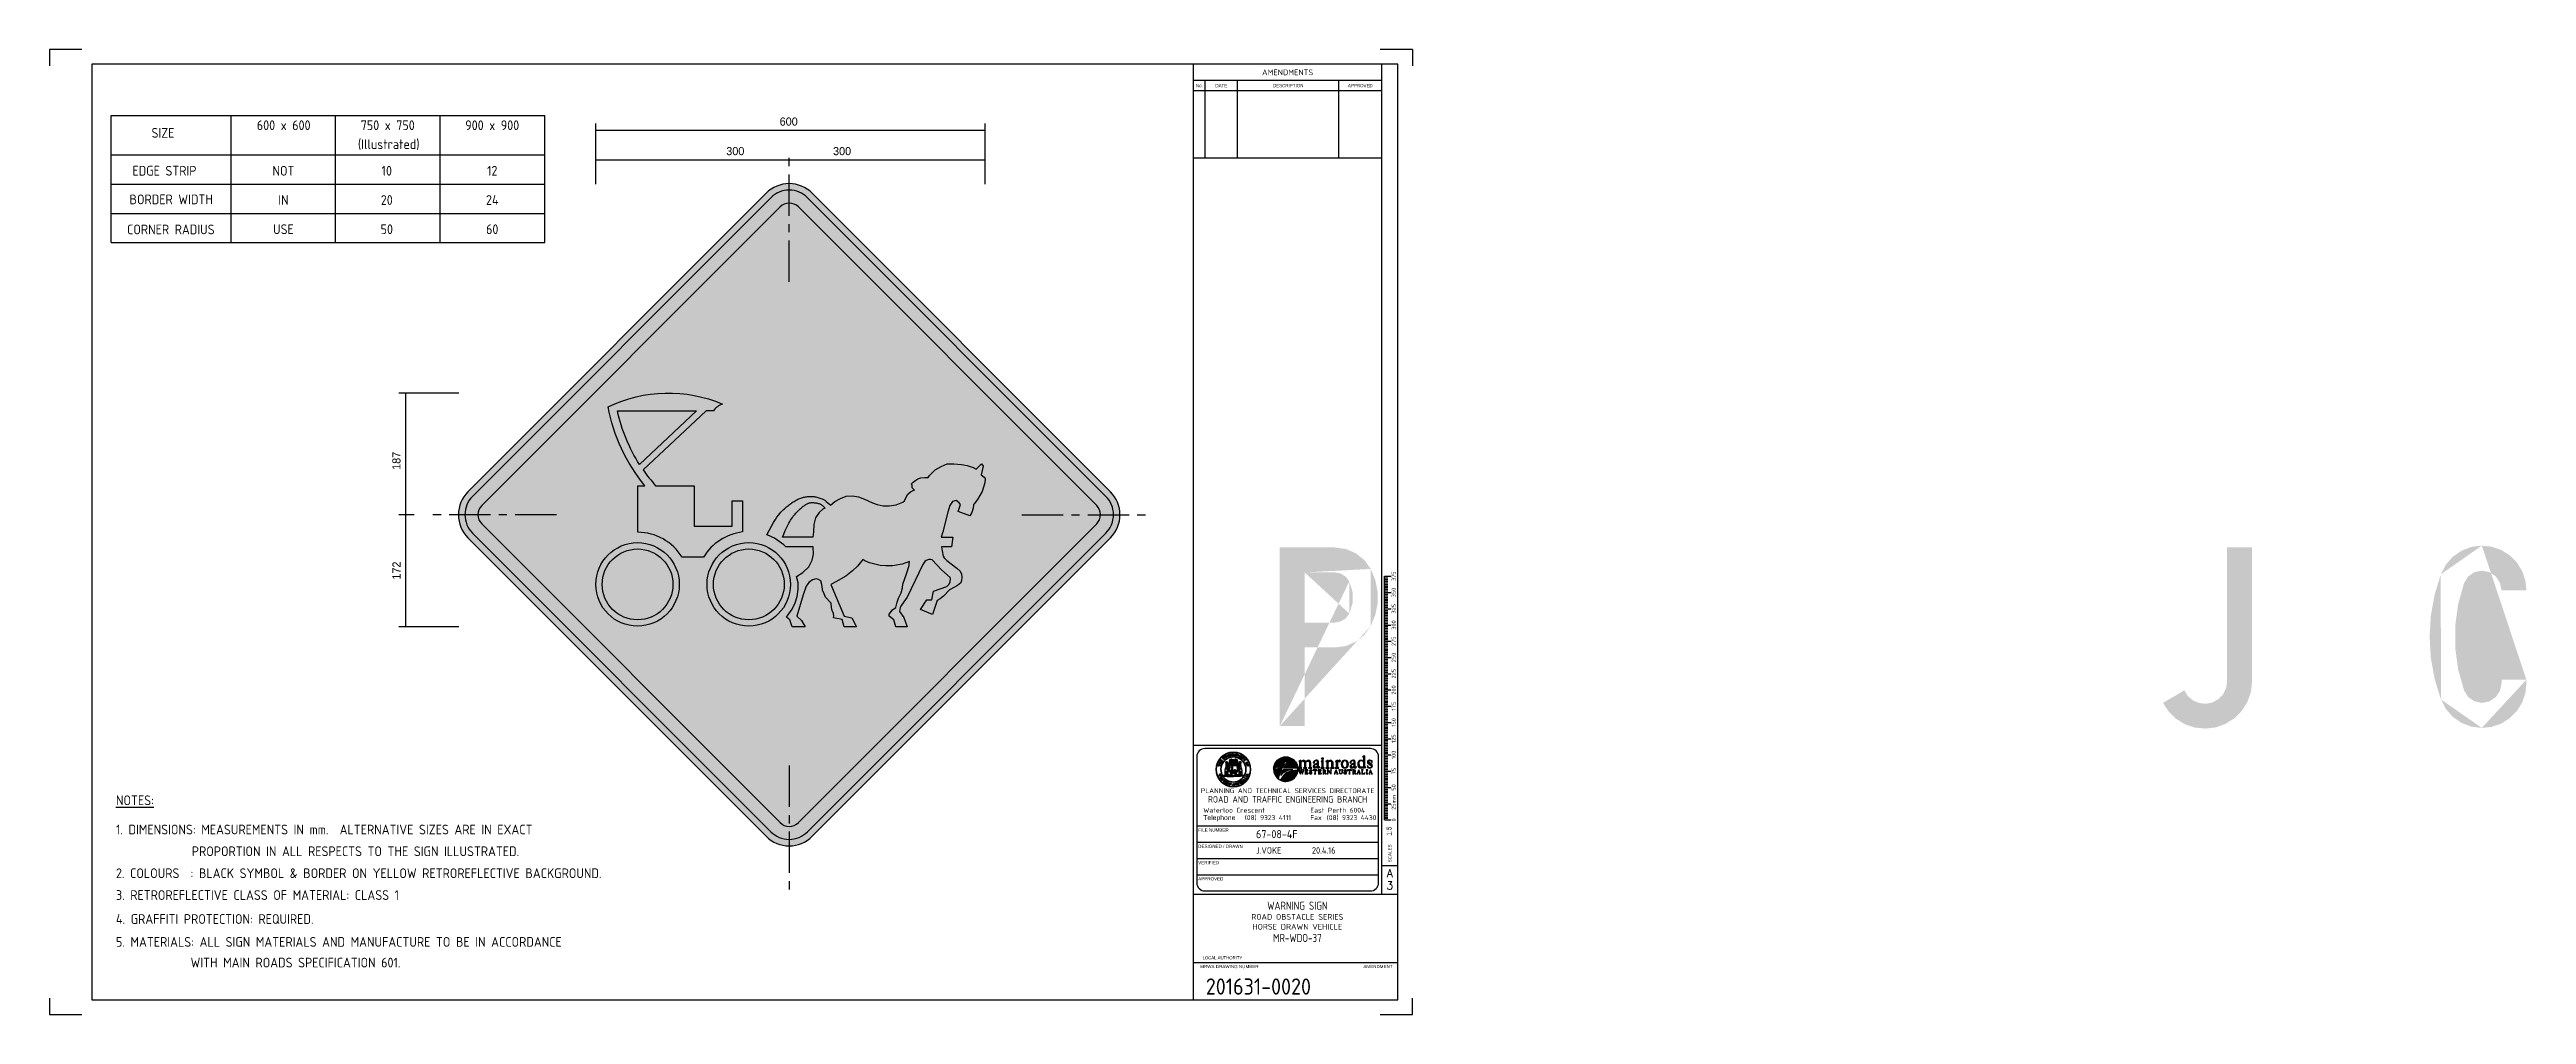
# Model space of a CAD drawing. Extents: x 0 to 1038, y -1303 to 297.
# Drawn here: x 0 to 763, y 0 to 297 of the extents above.
import ezdxf
from ezdxf.enums import TextEntityAlignment as Align

# ---------------------------------------------------------------- set-up
doc = ezdxf.new("R2010")
doc.units = 0
doc.linetypes.add('CENTERX2', pattern=[101.6, 63.5, -12.7, 12.7, -12.7])
doc.layers.get('0').update_dxf_attribs({"linetype": 'CONTINUOUS'})
for name, color, linetype in [('L18', 4, 'CONTINUOUS'), ('L25', 1, 'CONTINUOUS'), ('L35', 3, 'CONTINUOUS'), ('L50', 7, 'CONTINUOUS'), ('State Govt Logo', 4, 'CONTINUOUS'), ('T25', 1, 'CONTINUOUS'), ('TBLK18', 4, 'CONTINUOUS'), ('TBLK25', 1, 'CONTINUOUS'), ('TBLK35', 3, 'CONTINUOUS'), ('TBLK50', 7, 'CONTINUOUS'), ('YELLOW', 50, 'CONTINUOUS')]:
    doc.layers.add(name, color=color, linetype=linetype)
doc.styles.add('HELV', font='helv')
doc.styles.add('HELVL', font='helvl', dxfattribs={"width": 0.8})
doc.styles.add('ISO', font='iso.shx')
doc.styles.add('ROMAND', font='romand')

# ---------------------------------------------------------------- blocks, each defined once
blk = doc.blocks.new('SCA5_3')
at = {"layer": 'L18'}
for p, q in [((-4.15, 89), (-2.15, 89)), ((-4.15, 14), (-4.15, 89)), ((-4.15, 88.5), (-3.15, 88.5)), ((-4.15, 88), (-3.15, 88)), ((-4.15, 87.5), (-3.15, 87.5)), ((-4.15, 87), (-3.15, 87)), ((-4.15, 86.5), (-3.15, 86.5)), ((-4.15, 86), (-3.15, 86)), ((-4.15, 85.5), (-3.15, 85.5)), ((-4.15, 85), (-3.15, 85)), ((-4.15, 84.5), (-3.15, 84.5)), ((-4.15, 84), (-2.15, 84)), ((-4.15, 83.5), (-3.15, 83.5)), ((-4.15, 83), (-3.15, 83)), ((-4.15, 82.5), (-3.15, 82.5)), ((-4.15, 82), (-3.15, 82)), ((-4.15, 81.5), (-3.15, 81.5)), ((-4.15, 81), (-3.15, 81)), ((-4.15, 80.5), (-3.15, 80.5)), ((-4.15, 80), (-3.15, 80)), ((-4.15, 79.5), (-3.15, 79.5)), ((-4.15, 79), (-2.15, 79)), ((-4.15, 78.5), (-3.15, 78.5)), ((-4.15, 78), (-3.15, 78)), ((-4.15, 77.5), (-3.15, 77.5)), ((-4.15, 77), (-3.15, 77)), ((-4.15, 76.5), (-3.15, 76.5)), ((-4.15, 76), (-3.15, 76)), ((-4.15, 75.5), (-3.15, 75.5)), ((-4.15, 75), (-3.15, 75)), ((-4.15, 74.5), (-3.15, 74.5)), ((-4.15, 74), (-2.15, 74)), ((-4.15, 73.5), (-3.15, 73.5)), ((-4.15, 73), (-3.15, 73)), ((-4.15, 72.5), (-3.15, 72.5)), ((-4.15, 72), (-3.15, 72)), ((-4.15, 71.5), (-3.15, 71.5)), ((-4.15, 71), (-3.15, 71)), ((-4.15, 70.5), (-3.15, 70.5)), ((-4.15, 70), (-3.15, 70)), ((-4.15, 69.5), (-3.15, 69.5)), ((-4.15, 69), (-2.15, 69)), ((-4.15, 68.5), (-3.15, 68.5)), ((-4.15, 68), (-3.15, 68)), ((-4.15, 67.5), (-3.15, 67.5)), ((-4.15, 67), (-3.15, 67)), ((-4.15, 66.5), (-3.15, 66.5)), ((-4.15, 66), (-3.15, 66)), ((-4.15, 65.5), (-3.15, 65.5)), ((-4.15, 65), (-3.15, 65)), ((-4.15, 64.5), (-3.15, 64.5)), ((-4.15, 64), (-2.15, 64)), ((-4.15, 63.5), (-3.15, 63.5)), ((-4.15, 63), (-3.15, 63)), ((-4.15, 62.5), (-3.15, 62.5)), ((-4.15, 62), (-3.15, 62)), ((-4.15, 61.5), (-3.15, 61.5)), ((-4.15, 61), (-3.15, 61)), ((-4.15, 60.5), (-3.15, 60.5)), ((-4.15, 60), (-3.15, 60)), ((-4.15, 59.5), (-3.15, 59.5)), ((-4.15, 59), (-2.15, 59)), ((-4.15, 58.5), (-3.15, 58.5)), ((-4.15, 58), (-3.15, 58)), ((-4.15, 57.5), (-3.15, 57.5)), ((-4.15, 57), (-3.15, 57)), ((-4.15, 56.5), (-3.15, 56.5)), ((-4.15, 56), (-3.15, 56)), ((-4.15, 55.5), (-3.15, 55.5)), ((-4.15, 55), (-3.15, 55)), ((-4.15, 54.5), (-3.15, 54.5)), ((-4.15, 54), (-2.15, 54)), ((-4.15, 53.5), (-3.15, 53.5)), ((-4.15, 53), (-3.15, 53)), ((-4.15, 52.5), (-3.15, 52.5)), ((-4.15, 52), (-3.15, 52)), ((-4.15, 51.5), (-3.15, 51.5)), ((-4.15, 51), (-3.15, 51)), ((-4.15, 50.5), (-3.15, 50.5)), ((-4.15, 50), (-3.15, 50)), ((-4.15, 49.5), (-3.15, 49.5)), ((-4.15, 49), (-2.15, 49)), ((-4.15, 48.5), (-3.15, 48.5)), ((-4.15, 48), (-3.15, 48)), ((-4.15, 47.5), (-3.15, 47.5)), ((-4.15, 47), (-3.15, 47)), ((-4.15, 46.5), (-3.15, 46.5)), ((-4.15, 46), (-3.15, 46)), ((-4.15, 45.5), (-3.15, 45.5)), ((-4.15, 45), (-3.15, 45)), ((-4.15, 44.5), (-3.15, 44.5)), ((-4.15, 44), (-2.15, 44)), ((-4.15, 43.5), (-3.15, 43.5)), ((-4.15, 43), (-3.15, 43)), ((-4.15, 42.5), (-3.15, 42.5)), ((-4.15, 42), (-3.15, 42)), ((-4.15, 41.5), (-3.15, 41.5)), ((-4.15, 41), (-3.15, 41)), ((-4.15, 40.5), (-3.15, 40.5)), ((-4.15, 40), (-3.15, 40)), ((-4.15, 39.5), (-3.15, 39.5)), ((-4.15, 39), (-2.15, 39)), ((-4.15, 38.5), (-3.15, 38.5)), ((-4.15, 38), (-3.15, 38)), ((-4.15, 37.5), (-3.15, 37.5)), ((-4.15, 37), (-3.15, 37)), ((-4.15, 36.5), (-3.15, 36.5)), ((-4.15, 36), (-3.15, 36)), ((-4.15, 35.5), (-3.15, 35.5)), ((-4.15, 35), (-3.15, 35)), ((-4.15, 34.5), (-3.15, 34.5)), ((-4.15, 34), (-2.15, 34)), ((-4.15, 33.5), (-3.15, 33.5)), ((-4.15, 33), (-3.15, 33)), ((-4.15, 32.5), (-3.15, 32.5)), ((-4.15, 32), (-3.15, 32)), ((-4.15, 31.5), (-3.15, 31.5)), ((-4.15, 31), (-3.15, 31)), ((-4.15, 30.5), (-3.15, 30.5)), ((-4.15, 30), (-3.15, 30)), ((-4.15, 29.5), (-3.15, 29.5)), ((-4.15, 29), (-2.15, 29)), ((-4.15, 28.5), (-3.15, 28.5)), ((-4.15, 28), (-3.15, 28)), ((-4.15, 27.5), (-3.15, 27.5)), ((-4.15, 27), (-3.15, 27)), ((-4.15, 26.5), (-3.15, 26.5)), ((-4.15, 26), (-3.15, 26)), ((-4.15, 25.5), (-3.15, 25.5)), ((-4.15, 25), (-3.15, 25)), ((-4.15, 24.5), (-3.15, 24.5)), ((-4.15, 24), (-2.15, 24)), ((-4.15, 23.5), (-3.15, 23.5)), ((-4.15, 23), (-3.15, 23)), ((-4.15, 22.5), (-3.15, 22.5)), ((-4.15, 22), (-3.15, 22)), ((-4.15, 21.5), (-3.15, 21.5)), ((-4.15, 21), (-3.15, 21)), ((-4.15, 20.5), (-3.15, 20.5)), ((-4.15, 20), (-3.15, 20)), ((-4.15, 19.5), (-3.15, 19.5)), ((-4.15, 19), (-2.15, 19)), ((-4.15, 18.5), (-3.15, 18.5)), ((-4.15, 18), (-3.15, 18)), ((-4.15, 17.5), (-3.15, 17.5)), ((-4.15, 17), (-3.15, 17)), ((-4.15, 16.5), (-3.15, 16.5)), ((-4.15, 16), (-3.15, 16)), ((-4.15, 15.5), (-3.15, 15.5)), ((-4.15, 15), (-3.15, 15)), ((-4.15, 14.5), (-3.15, 14.5)), ((-4.15, 14), (-2.15, 14))]:
    blk.add_line(p, q, dxfattribs=at)
at = {"layer": 'L18', "style": 'ISO'}
for s, p in [('375', (-0.68, 89)), ('350', (-0.68, 84)), ('325', (-0.68, 79)), ('300', (-0.68, 74)), ('275', (-0.68, 69)), ('250', (-0.68, 64)), ('225', (-0.68, 59)), ('200', (-0.68, 54)), ('175', (-0.68, 49)), ('150', (-0.68, 44)), ('125', (-0.68, 39)), ('100', (-0.68, 34)), ('75', (-0.68, 29)), ('50', (-0.68, 24)), ('0', (-0.68, 14))]:
    blk.add_text(s, height=1.25, rotation=90, dxfattribs=at).set_placement(p, align=Align.CENTER)
blk.add_text('25mm', height=1.25, rotation=90, dxfattribs=at).set_placement((-0.68, 17.11))
at = {"layer": 'L18', "style": 'HELV', "width": 0.85}
blk.add_text('1:5', height=1.5, rotation=90, dxfattribs=at).set_placement((-1.99, 11.95), align=Align.RIGHT)
blk = doc.blocks.new('A3AMEND')
at = {"layer": 'TBLK25'}
for p, q in [((0, -5), (-58, -5)), ((-54.43, -28.9), (-54.43, -5)), ((-44.43, -28.9), (-44.43, -5)), ((-13.22, -28.9), (-13.22, -5)), ((0, -8.2), (-58, -8.2)), ((0, -28.9), (-58, -28.9))]:
    blk.add_line(p, q, dxfattribs=at)
at = {"layer": 'TBLK18', "style": 'HELVL', "width": 0.9}
for s, p in [('No.', (-56.21, -7.09)), ('DATE', (-49.43, -7.09)), ('DESCRIPTION', (-28.82, -7.09)), ('APPROVED', (-6.61, -7.09))]:
    blk.add_text(s, height=1, dxfattribs=at).set_placement(p, align=Align.CENTER)
at = {"layer": 'TBLK25', "style": 'ISO'}
blk.add_text('AMENDMENTS', height=1.75, dxfattribs=at).set_placement((-29, -3.38), align=Align.CENTER)
blk = doc.blocks.new('A3BBLK')
at = {"layer": 'TBLK25'}
for p, q in [((10, 297), (0, 297)), ((0, 297), (0, 292)), ((420, 297), (410, 297)), ((420, 297), (420, 292)), ((0, 5), (0, 0)), ((0, 0), (10, 0)), ((410, 0), (420, 0)), ((420, 0), (420, 5))]:
    blk.add_line(p, q, dxfattribs=at)
at = {"layer": 'TBLK50'}
for p, q in [((415.5, 292.5), (13, 292.5)), ((13, 292.5), (13, 4.5)), ((352.5, 4.5), (352.5, 292.5)), ((415.5, 4.5), (415.5, 292.5)), ((13, 4.5), (415.5, 4.5))]:
    blk.add_line(p, q, dxfattribs=at)
blk = doc.blocks.new('MR logo')
at = {"layer": 'TBLK18'}
h = blk.add_hatch(color=256, dxfattribs=at)
edge = h.paths.add_edge_path()
edge.add_spline(control_points=[(0, -6.2), (-0.7, -6), (-1.5, -5.9), (-2.3, -5.9), (-2.3, -5.9), (-6.2, -5.9), (-9.5, -8.9), (-9.8, -12.7), (-9.8, -12.7), (-9.7, -12.7), (-9.7, -12.7), (-9.7, -12.7), (-9.7, -12.7), (-9.3, -12.6), (-5.9, -11.7), (-3.3, -11), (-3.3, -11), (-3.3, -11), (-3.3, -11), (-3.3, -11), (-3.3, -11), (-3.3, -11), (-3.3, -11), (-3.3, -11), (-3.3, -11), (-3.1, -10.7), (-2.9, -10.4), (-2.7, -10.1), (-2.7, -10.1), (-2.7, -10.1), (-2.7, -10.1), (-2.7, -10.1), (-2.7, -10.1), (-2.7, -10.1), (-2.7, -10.1), (-2.7, -10.1), (-2.7, -10.1), (-3.1, -10), (-3.5, -10), (-3.7, -9.9), (-3.7, -9.9), (-4.5, -9.8), (-1.7, -8.5), (-0.5, -6.9), (-0.5, -6.9), (-0.3, -6.7), (-0.3, -6.6), (0, -6.2)], knot_values=[0, 0, 0, 0, 0.083333, 0.083333, 0.083333, 0.083333, 0.166667, 0.166667, 0.166667, 0.166667, 0.25, 0.25, 0.25, 0.25, 0.333333, 0.333333, 0.333333, 0.333333, 0.416667, 0.416667, 0.416667, 0.416667, 0.5, 0.5, 0.5, 0.5, 0.583333, 0.583333, 0.583333, 0.583333, 0.666667, 0.666667, 0.666667, 0.666667, 0.75, 0.75, 0.75, 0.75, 0.833333, 0.833333, 0.833333, 0.833333, 0.916667, 0.916667, 0.916667, 0.916667, 1, 1, 1, 1], degree=3, periodic=0)
h = blk.add_hatch(color=256, dxfattribs=at)
edge = h.paths.add_edge_path()
edge.add_spline(control_points=[(-6.5, -19.6), (-8.5, -18.2), (-9.8, -15.9), (-9.8, -13.4), (-9.8, -13.4), (-9.8, -13.4), (-9.8, -13.4), (-9.8, -13.4), (-9.8, -13.4), (-9.8, -13.4), (-7.5, -13.4), (-4.9, -13.5), (-4.9, -13.5), (-4.9, -13.5), (-4.9, -13.5), (-4.9, -13.5), (-4.9, -13.5), (-4.9, -13.5), (-4.7, -13.5), (-4.7, -13.5), (-4.7, -13.5), (-5.8, -15.6), (-6.4, -17.3), (-6.5, -18.5), (-6.5, -18.5), (-6.5, -18.9), (-6.5, -19.3), (-6.5, -19.6)], knot_values=[0, 0, 0, 0, 0.142857, 0.142857, 0.142857, 0.142857, 0.285714, 0.285714, 0.285714, 0.285714, 0.428571, 0.428571, 0.428571, 0.428571, 0.571429, 0.571429, 0.571429, 0.571429, 0.714286, 0.714286, 0.714286, 0.714286, 0.857143, 0.857143, 0.857143, 0.857143, 1, 1, 1, 1], degree=3, periodic=0)
h = blk.add_hatch(color=256, dxfattribs=at)
edge = h.paths.add_edge_path()
edge.add_spline(control_points=[(-3.7, -11.6), (-5.4, -12.1), (-7, -12.7), (-7.2, -12.8), (-7.2, -12.8), (-6.3, -12.8), (-5.3, -12.8), (-4.4, -12.8), (-4.4, -12.8), (-4.4, -12.8), (-4.3, -12.8), (-4.3, -12.8), (-4.3, -12.8), (-4.1, -12.4), (-3.9, -12), (-3.7, -11.6), (-3.7, -11.6), (-3.7, -11.6), (-3.7, -11.6), (-3.7, -11.6)], knot_values=[0, 0, 0, 0, 0.2, 0.2, 0.2, 0.2, 0.4, 0.4, 0.4, 0.4, 0.6, 0.6, 0.6, 0.6, 0.8, 0.8, 0.8, 0.8, 1, 1, 1, 1], degree=3, periodic=0)
h = blk.add_hatch(color=256, dxfattribs=at)
edge = h.paths.add_edge_path()
edge.add_spline(control_points=[(5.2, -13.6), (5, -17.7), (1.7, -20.9), (-2.3, -20.9), (-2.3, -20.9), (-3.5, -20.9), (-4.7, -20.6), (-5.7, -20), (-5.7, -20), (-5.4, -19.8), (-5.1, -19.4), (-4.7, -18.6), (-4.7, -18.6), (-2.3, -14.4), (1.1, -14.5), (4.5, -13.9), (4.5, -13.9), (4.8, -13.9), (5, -13.8), (5.2, -13.6)], knot_values=[0, 0, 0, 0, 0.2, 0.2, 0.2, 0.2, 0.4, 0.4, 0.4, 0.4, 0.6, 0.6, 0.6, 0.6, 0.8, 0.8, 0.8, 0.8, 1, 1, 1, 1], degree=3, periodic=0)
h = blk.add_hatch(color=256, dxfattribs=at)
edge = h.paths.add_edge_path()
edge.add_spline(control_points=[(-3.9, -13.5), (-4.4, -14.7), (-4.8, -15.9), (-5.2, -17.3), (-5.2, -17.3), (-4.4, -15), (-0.2, -13.8), (2, -13.6), (2, -13.6), (0.6, -13.6), (-1.6, -13.5), (-3.7, -13.5), (-3.7, -13.5), (-3.7, -13.5), (-3.7, -13.5), (-3.7, -13.5), (-3.7, -13.5), (-3.7, -13.5), (-3.9, -13.5), (-3.9, -13.5)], knot_values=[0, 0, 0, 0, 0.2, 0.2, 0.2, 0.2, 0.4, 0.4, 0.4, 0.4, 0.6, 0.6, 0.6, 0.6, 0.8, 0.8, 0.8, 0.8, 1, 1, 1, 1], degree=3, periodic=0)
h = blk.add_hatch(color=256, dxfattribs=at)
edge = h.paths.add_edge_path()
edge.add_spline(control_points=[(5.2, -12.9), (5, -9.8), (2.9, -7.2), (0.1, -6.3), (0.1, -6.3), (-0.7, -7.6), (-1.5, -8.7), (-2.1, -9.8), (-2.1, -9.8), (-2.1, -9.8), (-2.1, -9.8), (-2.1, -9.8), (-2.1, -9.8), (-2.1, -9.8), (-2.1, -9.9), (-2.1, -9.9), (-2.1, -9.9), (-1.5, -9.9), (-0.7, -10), (-0.3, -10), (-0.3, -10), (0.3, -10.1), (0.7, -10.2), (0, -10.5), (0, -10.5), (-0.6, -10.7), (-1.7, -11), (-2.9, -11.4), (-2.9, -11.4), (-2.9, -11.4), (-3.4, -12.2), (-3.6, -12.8), (-3.6, -12.8), (-3.6, -12.8), (-3.3, -12.8), (-3.3, -12.8), (-3.3, -12.8), (-3.3, -12.8), (-3.3, -12.8), (-3.3, -12.8), (-3.3, -12.8), (-0.8, -12.7), (1.8, -12.7), (4.5, -12.7), (4.5, -12.7), (4.8, -12.7), (5, -12.8), (5.2, -12.9)], knot_values=[0, 0, 0, 0, 0.083333, 0.083333, 0.083333, 0.083333, 0.166667, 0.166667, 0.166667, 0.166667, 0.25, 0.25, 0.25, 0.25, 0.333333, 0.333333, 0.333333, 0.333333, 0.416667, 0.416667, 0.416667, 0.416667, 0.5, 0.5, 0.5, 0.5, 0.583333, 0.583333, 0.583333, 0.583333, 0.666667, 0.666667, 0.666667, 0.666667, 0.75, 0.75, 0.75, 0.75, 0.833333, 0.833333, 0.833333, 0.833333, 0.916667, 0.916667, 0.916667, 0.916667, 1, 1, 1, 1], degree=3, periodic=0)
h = blk.add_hatch(color=256, dxfattribs=at)
edge = h.paths.add_edge_path()
edge.add_spline(control_points=[(-2.3, -10.1), (-2.4, -10.4), (-2.5, -10.6), (-2.7, -10.8), (-2.7, -10.8), (-2.7, -10.8), (-0.7, -10.3), (-0.6, -10.3), (-0.6, -10.3), (-0.6, -10.3), (-1.4, -10.2), (-2.3, -10.1), (-2.3, -10.1), (-2.3, -10.1), (-2.3, -10.1), (-2.3, -10.1), (-2.3, -10.1), (-2.3, -10.1), (-2.3, -10.1), (-2.3, -10.1)], knot_values=[0, 0, 0, 0, 0.2, 0.2, 0.2, 0.2, 0.4, 0.4, 0.4, 0.4, 0.6, 0.6, 0.6, 0.6, 0.8, 0.8, 0.8, 0.8, 1, 1, 1, 1], degree=3, periodic=0)
h = blk.add_hatch(color=256, dxfattribs=at)
edge = h.paths.add_edge_path()
edge.add_spline(control_points=[(5.6, -12.7), (5.6, -12.7), (5.6, -12.5), (5.6, -12.5), (5.6, -12.5), (6.1, -12.5), (6.2, -12.5), (6.2, -11.9), (6.2, -11.9), (6.2, -11.9), (6.2, -9.2), (6.2, -9.2), (6.2, -9.2), (6.2, -8.8), (6, -8.7), (5.7, -8.5), (5.7, -8.5), (5.7, -8.5), (5.7, -8.5), (5.7, -8.5), (5.7, -8.5), (6.2, -8.4), (6.6, -8.1), (7, -7.9), (7, -7.9), (7, -7.9), (7, -8.8), (7, -8.8), (7, -8.8), (7.5, -8.3), (7.9, -7.9), (8.6, -7.9), (8.6, -7.9), (9.3, -7.9), (9.7, -8.3), (10, -8.9), (10, -8.9), (10.4, -8.4), (10.9, -7.9), (11.5, -7.9), (11.5, -7.9), (12.5, -7.9), (13.1, -8.9), (13.1, -9.7), (13.1, -9.7), (13.1, -9.7), (13.1, -11.9), (13.1, -11.9), (13.1, -11.9), (13.1, -12.5), (13.1, -12.5), (13.8, -12.5), (13.8, -12.5), (13.8, -12.5), (13.8, -12.7), (13.8, -12.7), (13.8, -12.7), (13.8, -12.7), (11.7, -12.7), (11.7, -12.7), (11.7, -12.7), (11.7, -12.7), (11.7, -12.5), (11.7, -12.5), (11.7, -12.5), (12.2, -12.5), (12.3, -12.5), (12.3, -11.9), (12.3, -11.9), (12.3, -11.9), (12.3, -9.6), (12.3, -9.6), (12.3, -9.6), (12.3, -8.9), (11.9, -8.4), (11.2, -8.4), (11.2, -8.4), (10.7, -8.4), (10.1, -8.9), (10.1, -9.4), (10.1, -9.4), (10.1, -9.4), (10.1, -11.9), (10.1, -11.9), (10.1, -11.9), (10.1, -12.5), (10.3, -12.5), (10.7, -12.5), (10.7, -12.5), (10.7, -12.5), (10.7, -12.7), (10.7, -12.7), (10.7, -12.7), (10.7, -12.7), (8.6, -12.7), (8.6, -12.7), (8.6, -12.7), (8.6, -12.7), (8.6, -12.5), (8.6, -12.5), (8.6, -12.5), (9.2, -12.5), (9.2, -12.5), (9.2, -11.9), (9.2, -11.9), (9.2, -11.9), (9.2, -9.6), (9.2, -9.6), (9.2, -9.6), (9.2, -8.9), (9, -8.4), (8.2, -8.4), (8.2, -8.4), (7.5, -8.4), (7.1, -9.1), (7.1, -9.3), (7.1, -9.3), (7.1, -9.3), (7.1, -11.9), (7.1, -11.9), (7.1, -11.9), (7.1, -12.5), (7.3, -12.5), (7.6, -12.5), (7.6, -12.5), (7.6, -12.5), (7.6, -12.7), (7.6, -12.7), (7.6, -12.7), (7.6, -12.7), (5.6, -12.7), (5.6, -12.7)], knot_values=[0, 0, 0, 0, 0.030303, 0.030303, 0.030303, 0.030303, 0.060606, 0.060606, 0.060606, 0.060606, 0.090909, 0.090909, 0.090909, 0.090909, 0.121212, 0.121212, 0.121212, 0.121212, 0.151515, 0.151515, 0.151515, 0.151515, 0.181818, 0.181818, 0.181818, 0.181818, 0.212121, 0.212121, 0.212121, 0.212121, 0.242424, 0.242424, 0.242424, 0.242424, 0.272727, 0.272727, 0.272727, 0.272727, 0.30303, 0.30303, 0.30303, 0.30303, 0.333333, 0.333333, 0.333333, 0.333333, 0.363636, 0.363636, 0.363636, 0.363636, 0.393939, 0.393939, 0.393939, 0.393939, 0.424242, 0.424242, 0.424242, 0.424242, 0.454545, 0.454545, 0.454545, 0.454545, 0.484848, 0.484848, 0.484848, 0.484848, 0.515152, 0.515152, 0.515152, 0.515152, 0.545455, 0.545455, 0.545455, 0.545455, 0.575758, 0.575758, 0.575758, 0.575758, 0.606061, 0.606061, 0.606061, 0.606061, 0.636364, 0.636364, 0.636364, 0.636364, 0.666667, 0.666667, 0.666667, 0.666667, 0.69697, 0.69697, 0.69697, 0.69697, 0.727273, 0.727273, 0.727273, 0.727273, 0.757576, 0.757576, 0.757576, 0.757576, 0.787879, 0.787879, 0.787879, 0.787879, 0.818182, 0.818182, 0.818182, 0.818182, 0.848485, 0.848485, 0.848485, 0.848485, 0.878788, 0.878788, 0.878788, 0.878788, 0.909091, 0.909091, 0.909091, 0.909091, 0.939394, 0.939394, 0.939394, 0.939394, 0.969697, 0.969697, 0.969697, 0.969697, 1, 1, 1, 1], degree=3, periodic=0)
h = blk.add_hatch(color=256, dxfattribs=at)
edge = h.paths.add_edge_path()
edge.add_spline(control_points=[(5.6, -13.8), (5.6, -13.8), (6.4, -13.8), (6.4, -13.8), (6.4, -13.8), (6.4, -13.8), (6.4, -13.9), (6.4, -13.9), (6.4, -13.9), (6.3, -13.9), (6.1, -13.9), (6.1, -14), (6.1, -14), (6.1, -14), (6.2, -14), (6.2, -14.1), (6.2, -14.1), (6.2, -14.1), (6.8, -15.7), (6.8, -15.7), (6.8, -15.7), (6.8, -15.7), (6.8, -15.7), (6.8, -15.7), (6.8, -15.7), (6.8, -15.7), (7.2, -14.5), (7.2, -14.5), (7.2, -14.5), (7.2, -14.5), (7.1, -14.2), (7.1, -14.2), (7.1, -14.2), (7.1, -14.1), (7, -14), (7, -13.9), (7, -13.9), (6.9, -13.9), (6.8, -13.9), (6.7, -13.9), (6.7, -13.9), (6.7, -13.9), (6.7, -13.8), (6.7, -13.8), (6.7, -13.8), (6.7, -13.8), (7.7, -13.8), (7.7, -13.8), (7.7, -13.8), (7.7, -13.8), (7.7, -13.9), (7.7, -13.9), (7.7, -13.9), (7.6, -13.9), (7.4, -13.9), (7.4, -14.1), (7.4, -14.1), (7.4, -14.1), (7.5, -14.4), (7.5, -14.4), (7.5, -14.4), (7.5, -14.4), (8, -15.7), (8, -15.7), (8, -15.7), (8, -15.7), (8, -15.7), (8, -15.7), (8, -15.7), (8, -15.7), (8.2, -14.9), (8.2, -14.9), (8.2, -14.9), (8.3, -14.8), (8.4, -14.3), (8.4, -14.1), (8.4, -14.1), (8.4, -13.9), (8.3, -13.9), (8.2, -13.9), (8.2, -13.9), (8.2, -13.9), (8.2, -13.8), (8.2, -13.8), (8.2, -13.8), (8.2, -13.8), (8.8, -13.8), (8.8, -13.8), (8.8, -13.8), (8.8, -13.8), (8.8, -13.9), (8.8, -13.9), (8.8, -13.9), (8.6, -13.9), (8.5, -14.2), (8.5, -14.4), (8.5, -14.4), (8.5, -14.4), (7.9, -16.3), (7.9, -16.3), (7.9, -16.3), (7.9, -16.3), (7.8, -16.3), (7.8, -16.3), (7.8, -16.3), (7.8, -16.3), (7.2, -14.6), (7.2, -14.6), (7.2, -14.6), (7.2, -14.6), (7.2, -14.6), (7.2, -14.6), (7.2, -14.6), (7.2, -14.6), (6.7, -16.3), (6.7, -16.3), (6.7, -16.3), (6.7, -16.3), (6.6, -16.3), (6.6, -16.3), (6.6, -16.3), (6.6, -16.3), (5.8, -14.2), (5.8, -14.2), (5.8, -14.2), (5.8, -14.1), (5.8, -14), (5.7, -13.9), (5.7, -13.9), (5.7, -13.9), (5.6, -13.9), (5.6, -13.9), (5.6, -13.9), (5.6, -13.9), (5.6, -13.8), (5.6, -13.8)], knot_values=[0, 0, 0, 0, 0.029412, 0.029412, 0.029412, 0.029412, 0.058824, 0.058824, 0.058824, 0.058824, 0.088235, 0.088235, 0.088235, 0.088235, 0.117647, 0.117647, 0.117647, 0.117647, 0.147059, 0.147059, 0.147059, 0.147059, 0.176471, 0.176471, 0.176471, 0.176471, 0.205882, 0.205882, 0.205882, 0.205882, 0.235294, 0.235294, 0.235294, 0.235294, 0.264706, 0.264706, 0.264706, 0.264706, 0.294118, 0.294118, 0.294118, 0.294118, 0.323529, 0.323529, 0.323529, 0.323529, 0.352941, 0.352941, 0.352941, 0.352941, 0.382353, 0.382353, 0.382353, 0.382353, 0.411765, 0.411765, 0.411765, 0.411765, 0.441176, 0.441176, 0.441176, 0.441176, 0.470588, 0.470588, 0.470588, 0.470588, 0.5, 0.5, 0.5, 0.5, 0.529412, 0.529412, 0.529412, 0.529412, 0.558824, 0.558824, 0.558824, 0.558824, 0.588235, 0.588235, 0.588235, 0.588235, 0.617647, 0.617647, 0.617647, 0.617647, 0.647059, 0.647059, 0.647059, 0.647059, 0.676471, 0.676471, 0.676471, 0.676471, 0.705882, 0.705882, 0.705882, 0.705882, 0.735294, 0.735294, 0.735294, 0.735294, 0.764706, 0.764706, 0.764706, 0.764706, 0.794118, 0.794118, 0.794118, 0.794118, 0.823529, 0.823529, 0.823529, 0.823529, 0.852941, 0.852941, 0.852941, 0.852941, 0.882353, 0.882353, 0.882353, 0.882353, 0.911765, 0.911765, 0.911765, 0.911765, 0.941176, 0.941176, 0.941176, 0.941176, 0.970588, 0.970588, 0.970588, 0.970588, 1, 1, 1, 1], degree=3, periodic=0)
h = blk.add_hatch(color=256, dxfattribs=at)
edge = h.paths.add_edge_path()
edge.add_spline(control_points=[(9.4, -16.2), (9.4, -16.2), (9.4, -16.2), (9.4, -16.2), (9.4, -16.2), (9.6, -16.2), (9.7, -16.1), (9.7, -16), (9.7, -16), (9.7, -16), (9.7, -14.1), (9.7, -14.1), (9.7, -14.1), (9.7, -13.9), (9.6, -13.9), (9.4, -13.9), (9.4, -13.9), (9.4, -13.9), (9.4, -13.8), (9.4, -13.8), (9.4, -13.8), (9.4, -13.8), (11.2, -13.8), (11.2, -13.8), (11.2, -13.8), (11.2, -13.8), (11.3, -14.4), (11.3, -14.4), (11.3, -14.4), (11.3, -14.4), (11.3, -14.4), (11.3, -14.4), (11.3, -14.4), (11.2, -14.3), (11.2, -14.3), (11.1, -14.2), (11.1, -14.2), (10.9, -13.9), (10.8, -13.9), (10.6, -13.9), (10.6, -13.9), (10.6, -13.9), (10, -13.9), (10, -13.9), (10, -13.9), (10, -13.9), (10, -15), (10, -15), (10, -15), (10, -15), (10.2, -15), (10.2, -15), (10.2, -15), (10.6, -15), (10.7, -14.9), (10.8, -14.5), (10.8, -14.5), (10.8, -14.5), (10.8, -14.5), (10.8, -14.5), (10.8, -14.5), (10.8, -14.5), (10.8, -15.5), (10.8, -15.5), (10.8, -15.5), (10.8, -15.5), (10.8, -15.5), (10.8, -15.5), (10.8, -15.5), (10.8, -15.1), (10.6, -15.1), (10.3, -15.1), (10.3, -15.1), (10.3, -15.1), (10, -15.1), (10, -15.1), (10, -15.1), (10, -15.1), (10, -16), (10, -16), (10, -16), (10, -16.1), (10.1, -16.2), (10.3, -16.2), (10.3, -16.2), (10.3, -16.2), (10.7, -16.2), (10.7, -16.2), (10.7, -16.2), (10.8, -16.2), (10.9, -16.1), (11.1, -16), (11.1, -16), (11.2, -15.9), (11.3, -15.7), (11.4, -15.6), (11.4, -15.6), (11.4, -15.6), (11.4, -15.6), (11.4, -15.6), (11.4, -15.6), (11.4, -15.6), (11.3, -16.2), (11.3, -16.2), (11.3, -16.2), (11.3, -16.2), (9.4, -16.2), (9.4, -16.2)], knot_values=[0, 0, 0, 0, 0.037037, 0.037037, 0.037037, 0.037037, 0.074074, 0.074074, 0.074074, 0.074074, 0.111111, 0.111111, 0.111111, 0.111111, 0.148148, 0.148148, 0.148148, 0.148148, 0.185185, 0.185185, 0.185185, 0.185185, 0.222222, 0.222222, 0.222222, 0.222222, 0.259259, 0.259259, 0.259259, 0.259259, 0.296296, 0.296296, 0.296296, 0.296296, 0.333333, 0.333333, 0.333333, 0.333333, 0.37037, 0.37037, 0.37037, 0.37037, 0.407407, 0.407407, 0.407407, 0.407407, 0.444444, 0.444444, 0.444444, 0.444444, 0.481481, 0.481481, 0.481481, 0.481481, 0.518519, 0.518519, 0.518519, 0.518519, 0.555556, 0.555556, 0.555556, 0.555556, 0.592593, 0.592593, 0.592593, 0.592593, 0.62963, 0.62963, 0.62963, 0.62963, 0.666667, 0.666667, 0.666667, 0.666667, 0.703704, 0.703704, 0.703704, 0.703704, 0.740741, 0.740741, 0.740741, 0.740741, 0.777778, 0.777778, 0.777778, 0.777778, 0.814815, 0.814815, 0.814815, 0.814815, 0.851852, 0.851852, 0.851852, 0.851852, 0.888889, 0.888889, 0.888889, 0.888889, 0.925926, 0.925926, 0.925926, 0.925926, 0.962963, 0.962963, 0.962963, 0.962963, 1, 1, 1, 1], degree=3, periodic=0)
h = blk.add_hatch(color=256, dxfattribs=at)
edge = h.paths.add_edge_path()
edge.add_spline(control_points=[(12.2, -15.5), (12.2, -15.5), (12.3, -15.5), (12.3, -15.5), (12.3, -15.5), (12.3, -15.9), (12.5, -16.2), (12.9, -16.2), (12.9, -16.2), (13.4, -16.2), (13.5, -15.9), (13.5, -15.7), (13.5, -15.7), (13.5, -15.3), (13.2, -15.3), (12.9, -15.2), (12.9, -15.2), (12.5, -15.1), (12.3, -14.9), (12.3, -14.5), (12.3, -14.5), (12.3, -14.1), (12.6, -13.8), (13, -13.8), (13, -13.8), (13.2, -13.8), (13.4, -13.9), (13.6, -14), (13.6, -14), (13.6, -14), (13.7, -13.9), (13.7, -13.9), (13.7, -13.9), (13.7, -13.9), (13.7, -13.9), (13.7, -13.9), (13.7, -13.9), (13.7, -13.9), (13.7, -14.6), (13.7, -14.6), (13.7, -14.6), (13.7, -14.6), (13.7, -14.6), (13.7, -14.6), (13.7, -14.6), (13.6, -14.4), (13.6, -14.2), (13.5, -14.1), (13.5, -14.1), (13.4, -13.9), (13.2, -13.9), (13.1, -13.9), (13.1, -13.9), (12.7, -13.9), (12.6, -14.1), (12.6, -14.4), (12.6, -14.4), (12.6, -14.7), (12.8, -14.8), (13, -14.8), (13, -14.8), (13.4, -15), (13.8, -15.1), (13.8, -15.6), (13.8, -15.6), (13.8, -16.1), (13.4, -16.3), (13, -16.3), (13, -16.3), (12.8, -16.3), (12.6, -16.2), (12.4, -16.1), (12.4, -16.1), (12.4, -16.1), (12.2, -16.2), (12.2, -16.2), (12.2, -16.2), (12.2, -16.2), (12.2, -16.2), (12.2, -16.2), (12.2, -16.2), (12.2, -16.2), (12.2, -15.5), (12.2, -15.5)], knot_values=[0, 0, 0, 0, 0.047619, 0.047619, 0.047619, 0.047619, 0.095238, 0.095238, 0.095238, 0.095238, 0.142857, 0.142857, 0.142857, 0.142857, 0.190476, 0.190476, 0.190476, 0.190476, 0.238095, 0.238095, 0.238095, 0.238095, 0.285714, 0.285714, 0.285714, 0.285714, 0.333333, 0.333333, 0.333333, 0.333333, 0.380952, 0.380952, 0.380952, 0.380952, 0.428571, 0.428571, 0.428571, 0.428571, 0.47619, 0.47619, 0.47619, 0.47619, 0.52381, 0.52381, 0.52381, 0.52381, 0.571429, 0.571429, 0.571429, 0.571429, 0.619048, 0.619048, 0.619048, 0.619048, 0.666667, 0.666667, 0.666667, 0.666667, 0.714286, 0.714286, 0.714286, 0.714286, 0.761905, 0.761905, 0.761905, 0.761905, 0.809524, 0.809524, 0.809524, 0.809524, 0.857143, 0.857143, 0.857143, 0.857143, 0.904762, 0.904762, 0.904762, 0.904762, 0.952381, 0.952381, 0.952381, 0.952381, 1, 1, 1, 1], degree=3, periodic=0)
h = blk.add_hatch(color=256, dxfattribs=at)
edge = h.paths.add_edge_path()
edge.add_spline(control_points=[(15.5, -13.9), (15.5, -13.9), (14.9, -13.9), (14.9, -13.9), (14.9, -13.9), (14.8, -13.9), (14.8, -13.9), (14.7, -14), (14.7, -14), (14.6, -14.2), (14.5, -14.3), (14.4, -14.4), (14.4, -14.4), (14.4, -14.4), (14.4, -14.4), (14.4, -14.4), (14.4, -14.4), (14.4, -14.4), (14.5, -13.8), (14.5, -13.8), (14.5, -13.8), (14.6, -13.8), (14.7, -13.8), (14.8, -13.8), (14.8, -13.8), (14.8, -13.8), (16.6, -13.8), (16.6, -13.8), (16.6, -13.8), (16.7, -13.8), (16.8, -13.8), (16.9, -13.8), (16.9, -13.8), (16.9, -13.8), (17, -14.4), (17, -14.4), (17, -14.4), (17, -14.4), (16.9, -14.4), (16.9, -14.4), (16.9, -14.4), (16.9, -14.3), (16.8, -14.2), (16.7, -14), (16.7, -14), (16.6, -13.9), (16.6, -13.9), (16.4, -13.9), (16.4, -13.9), (16.4, -13.9), (15.9, -13.9), (15.9, -13.9), (15.9, -13.9), (15.9, -13.9), (15.9, -16), (15.9, -16), (15.9, -16), (15.9, -16.1), (15.9, -16.1), (16.2, -16.2), (16.2, -16.2), (16.2, -16.2), (16.2, -16.2), (16.2, -16.2), (16.2, -16.2), (16.2, -16.2), (15.2, -16.2), (15.2, -16.2), (15.2, -16.2), (15.2, -16.2), (15.2, -16.2), (15.2, -16.2), (15.2, -16.2), (15.4, -16.1), (15.5, -16.1), (15.5, -16), (15.5, -16), (15.5, -16), (15.5, -13.9), (15.5, -13.9)], knot_values=[0, 0, 0, 0, 0.05, 0.05, 0.05, 0.05, 0.1, 0.1, 0.1, 0.1, 0.15, 0.15, 0.15, 0.15, 0.2, 0.2, 0.2, 0.2, 0.25, 0.25, 0.25, 0.25, 0.3, 0.3, 0.3, 0.3, 0.35, 0.35, 0.35, 0.35, 0.4, 0.4, 0.4, 0.4, 0.45, 0.45, 0.45, 0.45, 0.5, 0.5, 0.5, 0.5, 0.55, 0.55, 0.55, 0.55, 0.6, 0.6, 0.6, 0.6, 0.65, 0.65, 0.65, 0.65, 0.7, 0.7, 0.7, 0.7, 0.75, 0.75, 0.75, 0.75, 0.8, 0.8, 0.8, 0.8, 0.85, 0.85, 0.85, 0.85, 0.9, 0.9, 0.9, 0.9, 0.95, 0.95, 0.95, 0.95, 1, 1, 1, 1], degree=3, periodic=0)
h = blk.add_hatch(color=256, dxfattribs=at)
edge = h.paths.add_edge_path()
edge.add_spline(control_points=[(17, -8.7), (17, -8.3), (16.7, -8.1), (16.3, -8.1), (16.3, -8.1), (16, -8.1), (15.4, -8.4), (15.4, -8.7), (15.4, -8.7), (15.4, -8.7), (15.4, -8.8), (15.4, -8.9), (15.4, -8.9), (15.4, -9.3), (15.3, -9.6), (14.9, -9.6), (14.9, -9.6), (14.7, -9.6), (14.6, -9.4), (14.6, -9.2), (14.6, -9.2), (14.6, -9), (14.7, -8.8), (14.9, -8.6), (14.9, -8.6), (15.4, -8.2), (16.2, -7.8), (16.8, -7.8), (16.8, -7.8), (17.5, -7.8), (17.8, -8.2), (17.8, -8.9), (17.8, -8.9), (17.8, -8.9), (17.8, -11.7), (17.8, -11.7), (17.8, -11.7), (17.8, -11.9), (17.8, -12.3), (18.1, -12.3), (18.1, -12.3), (18.2, -12.3), (18.3, -12), (18.4, -11.9), (18.4, -11.9), (18.4, -11.9), (18.6, -11.9), (18.6, -11.9), (18.6, -11.9), (18.5, -12.4), (18.3, -12.7), (17.8, -12.7), (17.8, -12.7), (17.4, -12.7), (17, -12.3), (17, -12), (17, -12), (16.5, -12.3), (16.2, -12.7), (15.5, -12.7), (15.5, -12.7), (15, -12.7), (14.6, -12.3), (14.6, -11.8), (14.6, -11.8), (14.6, -10.6), (16.1, -10.2), (17, -9.9), (17, -9.9), (17, -9.9), (17, -8.7), (17, -8.7)], knot_values=[0, 0, 0, 0, 0.055556, 0.055556, 0.055556, 0.055556, 0.111111, 0.111111, 0.111111, 0.111111, 0.166667, 0.166667, 0.166667, 0.166667, 0.222222, 0.222222, 0.222222, 0.222222, 0.277778, 0.277778, 0.277778, 0.277778, 0.333333, 0.333333, 0.333333, 0.333333, 0.388889, 0.388889, 0.388889, 0.388889, 0.444444, 0.444444, 0.444444, 0.444444, 0.5, 0.5, 0.5, 0.5, 0.555556, 0.555556, 0.555556, 0.555556, 0.611111, 0.611111, 0.611111, 0.611111, 0.666667, 0.666667, 0.666667, 0.666667, 0.722222, 0.722222, 0.722222, 0.722222, 0.777778, 0.777778, 0.777778, 0.777778, 0.833333, 0.833333, 0.833333, 0.833333, 0.888889, 0.888889, 0.888889, 0.888889, 0.944444, 0.944444, 0.944444, 0.944444, 1, 1, 1, 1], degree=3, periodic=0)
edge = h.paths.add_edge_path(flags=16)
edge.add_spline(control_points=[(17, -10.1), (16.5, -10.3), (15.3, -10.7), (15.3, -11.3), (15.3, -11.3), (15.3, -11.8), (15.6, -12.1), (16.1, -12.1), (16.1, -12.1), (16.5, -12.1), (16.7, -12), (17, -11.7), (17, -11.7), (17, -11.7), (17, -10.1), (17, -10.1)], knot_values=[0, 0, 0, 0, 0.25, 0.25, 0.25, 0.25, 0.5, 0.5, 0.5, 0.5, 0.75, 0.75, 0.75, 0.75, 1, 1, 1, 1], degree=3, periodic=0)
h = blk.add_hatch(color=256, dxfattribs=at)
edge = h.paths.add_edge_path()
edge.add_spline(control_points=[(17.6, -16.2), (17.6, -16.2), (17.6, -16.2), (17.6, -16.2), (17.6, -16.2), (17.8, -16.2), (17.9, -16.1), (17.9, -16), (17.9, -16), (17.9, -16), (17.9, -14.1), (17.9, -14.1), (17.9, -14.1), (17.9, -13.9), (17.8, -13.9), (17.6, -13.9), (17.6, -13.9), (17.6, -13.9), (17.6, -13.8), (17.6, -13.8), (17.6, -13.8), (17.6, -13.8), (19.4, -13.8), (19.4, -13.8), (19.4, -13.8), (19.4, -13.8), (19.5, -14.4), (19.5, -14.4), (19.5, -14.4), (19.5, -14.4), (19.5, -14.4), (19.5, -14.4), (19.5, -14.4), (19.4, -14.3), (19.4, -14.3), (19.3, -14.2), (19.3, -14.2), (19.1, -13.9), (19, -13.9), (18.8, -13.9), (18.8, -13.9), (18.8, -13.9), (18.2, -13.9), (18.2, -13.9), (18.2, -13.9), (18.2, -13.9), (18.2, -15), (18.2, -15), (18.2, -15), (18.2, -15), (18.4, -15), (18.4, -15), (18.4, -15), (18.8, -15), (18.9, -14.9), (19, -14.5), (19, -14.5), (19, -14.5), (19.1, -14.5), (19.1, -14.5), (19.1, -14.5), (19.1, -14.5), (19.1, -15.5), (19.1, -15.5), (19.1, -15.5), (19.1, -15.5), (19, -15.5), (19, -15.5), (19, -15.5), (19, -15.1), (18.8, -15.1), (18.5, -15.1), (18.5, -15.1), (18.5, -15.1), (18.2, -15.1), (18.2, -15.1), (18.2, -15.1), (18.2, -15.1), (18.2, -16), (18.2, -16), (18.2, -16), (18.2, -16.1), (18.3, -16.2), (18.5, -16.2), (18.5, -16.2), (18.5, -16.2), (18.9, -16.2), (18.9, -16.2), (18.9, -16.2), (19, -16.2), (19.1, -16.1), (19.3, -16), (19.3, -16), (19.4, -15.9), (19.5, -15.7), (19.6, -15.6), (19.6, -15.6), (19.6, -15.6), (19.6, -15.6), (19.6, -15.6), (19.6, -15.6), (19.6, -15.6), (19.5, -16.2), (19.5, -16.2), (19.5, -16.2), (19.5, -16.2), (17.6, -16.2), (17.6, -16.2)], knot_values=[0, 0, 0, 0, 0.037037, 0.037037, 0.037037, 0.037037, 0.074074, 0.074074, 0.074074, 0.074074, 0.111111, 0.111111, 0.111111, 0.111111, 0.148148, 0.148148, 0.148148, 0.148148, 0.185185, 0.185185, 0.185185, 0.185185, 0.222222, 0.222222, 0.222222, 0.222222, 0.259259, 0.259259, 0.259259, 0.259259, 0.296296, 0.296296, 0.296296, 0.296296, 0.333333, 0.333333, 0.333333, 0.333333, 0.37037, 0.37037, 0.37037, 0.37037, 0.407407, 0.407407, 0.407407, 0.407407, 0.444444, 0.444444, 0.444444, 0.444444, 0.481481, 0.481481, 0.481481, 0.481481, 0.518519, 0.518519, 0.518519, 0.518519, 0.555556, 0.555556, 0.555556, 0.555556, 0.592593, 0.592593, 0.592593, 0.592593, 0.62963, 0.62963, 0.62963, 0.62963, 0.666667, 0.666667, 0.666667, 0.666667, 0.703704, 0.703704, 0.703704, 0.703704, 0.740741, 0.740741, 0.740741, 0.740741, 0.777778, 0.777778, 0.777778, 0.777778, 0.814815, 0.814815, 0.814815, 0.814815, 0.851852, 0.851852, 0.851852, 0.851852, 0.888889, 0.888889, 0.888889, 0.888889, 0.925926, 0.925926, 0.925926, 0.925926, 0.962963, 0.962963, 0.962963, 0.962963, 1, 1, 1, 1], degree=3, periodic=0)
h = blk.add_hatch(color=256, dxfattribs=at)
edge = h.paths.add_edge_path()
edge.add_spline(control_points=[(19.3, -12.7), (19.3, -12.7), (19.3, -12.5), (19.3, -12.5), (19.3, -12.5), (19.8, -12.5), (20, -12.5), (20, -11.9), (20, -11.9), (20, -11.9), (20, -9.3), (20, -9.3), (20, -9.3), (20, -9.1), (20, -8.8), (19.8, -8.7), (19.8, -8.7), (19.6, -8.6), (19.5, -8.6), (19.4, -8.6), (19.4, -8.6), (19.4, -8.6), (19.4, -8.5), (19.4, -8.5), (19.4, -8.5), (19.8, -8.3), (20.3, -8.1), (20.8, -7.9), (20.8, -7.9), (20.8, -7.9), (20.8, -11.9), (20.8, -11.9), (20.8, -11.9), (20.8, -12.5), (20.9, -12.5), (21.4, -12.5), (21.4, -12.5), (21.4, -12.5), (21.4, -12.7), (21.4, -12.7), (21.4, -12.7), (21.4, -12.7), (19.3, -12.7), (19.3, -12.7)], knot_values=[0, 0, 0, 0, 0.090909, 0.090909, 0.090909, 0.090909, 0.181818, 0.181818, 0.181818, 0.181818, 0.272727, 0.272727, 0.272727, 0.272727, 0.363636, 0.363636, 0.363636, 0.363636, 0.454545, 0.454545, 0.454545, 0.454545, 0.545455, 0.545455, 0.545455, 0.545455, 0.636364, 0.636364, 0.636364, 0.636364, 0.727273, 0.727273, 0.727273, 0.727273, 0.818182, 0.818182, 0.818182, 0.818182, 0.909091, 0.909091, 0.909091, 0.909091, 1, 1, 1, 1], degree=3, periodic=0)
h = blk.add_hatch(color=256, dxfattribs=at)
edge = h.paths.add_edge_path()
edge.add_spline(control_points=[(19.7, -6.8), (19.7, -7.2), (19.9, -7.4), (20.3, -7.4), (20.3, -7.4), (20.6, -7.4), (20.8, -7.2), (20.8, -6.8), (20.8, -6.8), (20.8, -6.5), (20.6, -6.3), (20.3, -6.3), (20.3, -6.3), (19.9, -6.3), (19.7, -6.5), (19.7, -6.8)], knot_values=[0, 0, 0, 0, 0.25, 0.25, 0.25, 0.25, 0.5, 0.5, 0.5, 0.5, 0.75, 0.75, 0.75, 0.75, 1, 1, 1, 1], degree=3, periodic=0)
h = blk.add_hatch(color=256, dxfattribs=at)
edge = h.paths.add_edge_path(flags=16)
edge.add_spline(control_points=[(21.9, -14.5), (21.9, -14.1), (21.7, -13.9), (21.3, -13.9), (21.3, -13.9), (21.2, -13.9), (21.1, -13.9), (21.1, -14.1), (21.1, -14.1), (21.1, -14.1), (21.1, -15.1), (21.1, -15.1), (21.1, -15.1), (21.2, -15.1), (21.3, -15.1), (21.4, -15), (21.4, -15), (21.8, -15), (21.9, -14.8), (21.9, -14.5)], knot_values=[0, 0, 0, 0, 0.2, 0.2, 0.2, 0.2, 0.4, 0.4, 0.4, 0.4, 0.6, 0.6, 0.6, 0.6, 0.8, 0.8, 0.8, 0.8, 1, 1, 1, 1], degree=3, periodic=0)
edge = h.paths.add_edge_path()
edge.add_spline(control_points=[(20.5, -13.8), (20.8, -13.8), (21.1, -13.8), (21.4, -13.8), (21.4, -13.8), (21.9, -13.8), (22.3, -14), (22.3, -14.5), (22.3, -14.5), (22.3, -14.8), (22.1, -15), (21.8, -15.1), (21.8, -15.1), (22, -15.3), (22.2, -15.7), (22.4, -16), (22.4, -16), (22.4, -16.1), (22.6, -16.2), (22.7, -16.2), (22.7, -16.2), (22.7, -16.2), (22.7, -16.2), (22.7, -16.2), (22.7, -16.2), (22.7, -16.2), (22.1, -16.2), (22.1, -16.2), (22.1, -16.2), (22, -16), (21.7, -15.5), (21.5, -15.3), (21.5, -15.3), (21.4, -15.2), (21.2, -15.1), (21.1, -15.1), (21.1, -15.1), (21.1, -15.1), (21.1, -16), (21.1, -16), (21.1, -16), (21.1, -16.1), (21.2, -16.2), (21.4, -16.2), (21.4, -16.2), (21.4, -16.2), (21.4, -16.2), (21.4, -16.2), (21.4, -16.2), (21.4, -16.2), (20.5, -16.2), (20.5, -16.2), (20.5, -16.2), (20.5, -16.2), (20.5, -16.2), (20.5, -16.2), (20.5, -16.2), (20.7, -16.2), (20.7, -16.1), (20.7, -16), (20.7, -16), (20.7, -16), (20.7, -14.1), (20.7, -14.1), (20.7, -14.1), (20.7, -13.9), (20.7, -13.9), (20.5, -13.9), (20.5, -13.9), (20.5, -13.9), (20.5, -13.8), (20.5, -13.8)], knot_values=[0, 0, 0, 0, 0.055556, 0.055556, 0.055556, 0.055556, 0.111111, 0.111111, 0.111111, 0.111111, 0.166667, 0.166667, 0.166667, 0.166667, 0.222222, 0.222222, 0.222222, 0.222222, 0.277778, 0.277778, 0.277778, 0.277778, 0.333333, 0.333333, 0.333333, 0.333333, 0.388889, 0.388889, 0.388889, 0.388889, 0.444444, 0.444444, 0.444444, 0.444444, 0.5, 0.5, 0.5, 0.5, 0.555556, 0.555556, 0.555556, 0.555556, 0.611111, 0.611111, 0.611111, 0.611111, 0.666667, 0.666667, 0.666667, 0.666667, 0.722222, 0.722222, 0.722222, 0.722222, 0.777778, 0.777778, 0.777778, 0.777778, 0.833333, 0.833333, 0.833333, 0.833333, 0.888889, 0.888889, 0.888889, 0.888889, 0.944444, 0.944444, 0.944444, 0.944444, 1, 1, 1, 1], degree=3, periodic=0)
h = blk.add_hatch(color=256, dxfattribs=at)
edge = h.paths.add_edge_path()
edge.add_spline(control_points=[(22.3, -12.7), (22.3, -12.7), (22.3, -12.5), (22.3, -12.5), (22.3, -12.5), (22.8, -12.5), (22.9, -12.5), (22.9, -11.9), (22.9, -11.9), (22.9, -11.9), (22.9, -9.2), (22.9, -9.2), (22.9, -9.2), (22.9, -8.8), (22.8, -8.7), (22.4, -8.6), (22.4, -8.6), (22.4, -8.6), (22.4, -8.5), (22.4, -8.5), (22.4, -8.5), (22.9, -8.3), (23.3, -8.1), (23.8, -7.9), (23.8, -7.9), (23.8, -7.9), (23.8, -8.8), (23.8, -8.8), (23.8, -8.8), (24.2, -8.3), (24.5, -7.9), (25.2, -7.9), (25.2, -7.9), (26, -7.9), (26.8, -8.6), (26.8, -9.4), (26.8, -9.4), (26.8, -9.4), (26.8, -11.9), (26.8, -11.9), (26.8, -11.9), (26.8, -12.5), (27.1, -12.5), (27.4, -12.5), (27.4, -12.5), (27.4, -12.5), (27.4, -12.7), (27.4, -12.7), (27.4, -12.7), (27.4, -12.7), (25.3, -12.7), (25.3, -12.7), (25.3, -12.7), (25.3, -12.7), (25.3, -12.5), (25.3, -12.5), (25.3, -12.5), (25.8, -12.5), (25.9, -12.5), (25.9, -11.9), (25.9, -11.9), (25.9, -11.9), (25.9, -9.5), (25.9, -9.5), (25.9, -9.5), (25.9, -8.9), (25.6, -8.4), (24.9, -8.4), (24.9, -8.4), (24.4, -8.4), (23.8, -8.9), (23.8, -9.4), (23.8, -9.4), (23.8, -9.4), (23.8, -11.9), (23.8, -11.9), (23.8, -11.9), (23.8, -12.5), (23.9, -12.5), (24.4, -12.5), (24.4, -12.5), (24.4, -12.5), (24.4, -12.7), (24.4, -12.7), (24.4, -12.7), (24.4, -12.7), (22.3, -12.7), (22.3, -12.7)], knot_values=[0, 0, 0, 0, 0.045455, 0.045455, 0.045455, 0.045455, 0.090909, 0.090909, 0.090909, 0.090909, 0.136364, 0.136364, 0.136364, 0.136364, 0.181818, 0.181818, 0.181818, 0.181818, 0.227273, 0.227273, 0.227273, 0.227273, 0.272727, 0.272727, 0.272727, 0.272727, 0.318182, 0.318182, 0.318182, 0.318182, 0.363636, 0.363636, 0.363636, 0.363636, 0.409091, 0.409091, 0.409091, 0.409091, 0.454545, 0.454545, 0.454545, 0.454545, 0.5, 0.5, 0.5, 0.5, 0.545455, 0.545455, 0.545455, 0.545455, 0.590909, 0.590909, 0.590909, 0.590909, 0.636364, 0.636364, 0.636364, 0.636364, 0.681818, 0.681818, 0.681818, 0.681818, 0.727273, 0.727273, 0.727273, 0.727273, 0.772727, 0.772727, 0.772727, 0.772727, 0.818182, 0.818182, 0.818182, 0.818182, 0.863636, 0.863636, 0.863636, 0.863636, 0.909091, 0.909091, 0.909091, 0.909091, 0.954545, 0.954545, 0.954545, 0.954545, 1, 1, 1, 1], degree=3, periodic=0)
h = blk.add_hatch(color=256, dxfattribs=at)
edge = h.paths.add_edge_path()
edge.add_spline(control_points=[(23.6, -14.2), (23.6, -14.2), (23.6, -16), (23.6, -16), (23.6, -16), (23.6, -16.1), (23.7, -16.1), (23.9, -16.2), (23.9, -16.2), (23.9, -16.2), (23.9, -16.2), (23.9, -16.2), (23.9, -16.2), (23.9, -16.2), (23.2, -16.2), (23.2, -16.2), (23.2, -16.2), (23.2, -16.2), (23.2, -16.2), (23.2, -16.2), (23.2, -16.2), (23.4, -16.1), (23.5, -16.1), (23.5, -16), (23.5, -16), (23.5, -16), (23.5, -15.9), (23.5, -15.9), (23.5, -15.9), (23.5, -15.9), (23.5, -14.1), (23.5, -14.1), (23.5, -14.1), (23.4, -14), (23.3, -13.9), (23.2, -13.9), (23.2, -13.9), (23.2, -13.9), (23.2, -13.8), (23.2, -13.8), (23.2, -13.8), (23.2, -13.8), (23.7, -13.8), (23.7, -13.8), (23.7, -13.8), (23.7, -13.8), (25.5, -15.7), (25.5, -15.7), (25.5, -15.7), (25.5, -15.7), (25.5, -14.1), (25.5, -14.1), (25.5, -14.1), (25.5, -13.9), (25.4, -13.9), (25.2, -13.9), (25.2, -13.9), (25.2, -13.9), (25.2, -13.8), (25.2, -13.8), (25.2, -13.8), (25.2, -13.8), (25.9, -13.8), (25.9, -13.8), (25.9, -13.8), (25.9, -13.8), (25.9, -13.9), (25.9, -13.9), (25.9, -13.9), (25.6, -13.9), (25.6, -14), (25.6, -14.1), (25.6, -14.1), (25.6, -14.1), (25.6, -16.3), (25.6, -16.3), (25.6, -16.3), (25.6, -16.3), (25.5, -16.3), (25.5, -16.3), (25.5, -16.3), (25.5, -16.3), (23.6, -14.2), (23.6, -14.2)], knot_values=[0, 0, 0, 0, 0.047619, 0.047619, 0.047619, 0.047619, 0.095238, 0.095238, 0.095238, 0.095238, 0.142857, 0.142857, 0.142857, 0.142857, 0.190476, 0.190476, 0.190476, 0.190476, 0.238095, 0.238095, 0.238095, 0.238095, 0.285714, 0.285714, 0.285714, 0.285714, 0.333333, 0.333333, 0.333333, 0.333333, 0.380952, 0.380952, 0.380952, 0.380952, 0.428571, 0.428571, 0.428571, 0.428571, 0.47619, 0.47619, 0.47619, 0.47619, 0.52381, 0.52381, 0.52381, 0.52381, 0.571429, 0.571429, 0.571429, 0.571429, 0.619048, 0.619048, 0.619048, 0.619048, 0.666667, 0.666667, 0.666667, 0.666667, 0.714286, 0.714286, 0.714286, 0.714286, 0.761905, 0.761905, 0.761905, 0.761905, 0.809524, 0.809524, 0.809524, 0.809524, 0.857143, 0.857143, 0.857143, 0.857143, 0.904762, 0.904762, 0.904762, 0.904762, 0.952381, 0.952381, 0.952381, 0.952381, 1, 1, 1, 1], degree=3, periodic=0)
h = blk.add_hatch(color=256, dxfattribs=at)
edge = h.paths.add_edge_path(flags=16)
edge.add_spline(control_points=[(28.2, -15.2), (28.2, -15.2), (29, -15.2), (29, -15.2), (29, -15.2), (29, -15.2), (28.6, -14.2), (28.6, -14.2), (28.6, -14.2), (28.6, -14.2), (28.2, -15.2), (28.2, -15.2)], knot_values=[0, 0, 0, 0, 0.333333, 0.333333, 0.333333, 0.333333, 0.666667, 0.666667, 0.666667, 0.666667, 1, 1, 1, 1], degree=3, periodic=0)
edge = h.paths.add_edge_path()
edge.add_spline(control_points=[(27.6, -16.2), (27.6, -16.2), (27.6, -16.2), (27.6, -16.2), (27.6, -16.2), (27.7, -16.1), (27.8, -16.1), (27.8, -16), (27.8, -16), (27.8, -16), (28.5, -14.1), (28.5, -14.1), (28.5, -14.1), (28.5, -14.1), (28.5, -14), (28.5, -14), (28.5, -14), (28.6, -14), (28.7, -13.9), (28.8, -13.8), (28.8, -13.8), (28.8, -13.8), (29.6, -15.8), (29.6, -15.8), (29.6, -15.8), (29.7, -16), (29.7, -16.1), (29.9, -16.2), (29.9, -16.2), (29.9, -16.2), (29.9, -16.2), (29.9, -16.2), (29.9, -16.2), (29.9, -16.2), (29, -16.2), (29, -16.2), (29, -16.2), (29, -16.2), (29, -16.2), (29, -16.2), (29, -16.2), (29.1, -16.2), (29.3, -16.2), (29.3, -16), (29.3, -16), (29.3, -15.9), (29.1, -15.5), (29, -15.3), (29, -15.3), (29, -15.3), (28.2, -15.3), (28.2, -15.3), (28.2, -15.3), (28.2, -15.4), (28, -15.9), (28, -16), (28, -16), (28, -16.1), (28.1, -16.1), (28.2, -16.2), (28.2, -16.2), (28.2, -16.2), (28.2, -16.2), (28.2, -16.2), (28.2, -16.2), (28.2, -16.2), (27.6, -16.2), (27.6, -16.2)], knot_values=[0, 0, 0, 0, 0.058824, 0.058824, 0.058824, 0.058824, 0.117647, 0.117647, 0.117647, 0.117647, 0.176471, 0.176471, 0.176471, 0.176471, 0.235294, 0.235294, 0.235294, 0.235294, 0.294118, 0.294118, 0.294118, 0.294118, 0.352941, 0.352941, 0.352941, 0.352941, 0.411765, 0.411765, 0.411765, 0.411765, 0.470588, 0.470588, 0.470588, 0.470588, 0.529412, 0.529412, 0.529412, 0.529412, 0.588235, 0.588235, 0.588235, 0.588235, 0.647059, 0.647059, 0.647059, 0.647059, 0.705882, 0.705882, 0.705882, 0.705882, 0.764706, 0.764706, 0.764706, 0.764706, 0.823529, 0.823529, 0.823529, 0.823529, 0.882353, 0.882353, 0.882353, 0.882353, 0.941176, 0.941176, 0.941176, 0.941176, 1, 1, 1, 1], degree=3, periodic=0)
h = blk.add_hatch(color=256, dxfattribs=at)
edge = h.paths.add_edge_path()
edge.add_spline(control_points=[(28.2, -12.7), (28.2, -12.7), (28.2, -12.5), (28.2, -12.5), (28.2, -12.5), (28.7, -12.5), (28.8, -12.5), (28.8, -11.9), (28.8, -11.9), (28.8, -11.9), (28.8, -9.2), (28.8, -9.2), (28.8, -9.2), (28.8, -8.8), (28.7, -8.8), (28.3, -8.6), (28.3, -8.6), (28.3, -8.6), (28.3, -8.5), (28.3, -8.5), (28.3, -8.5), (28.8, -8.3), (29.2, -8.1), (29.6, -7.9), (29.6, -7.9), (29.6, -7.9), (29.6, -8.7), (29.6, -8.7), (29.6, -8.7), (29.9, -8.4), (30.2, -7.9), (30.7, -7.9), (30.7, -7.9), (31, -7.9), (31.3, -8), (31.3, -8.4), (31.3, -8.4), (31.3, -8.6), (31.1, -8.8), (30.9, -8.8), (30.9, -8.8), (30.7, -8.8), (30.5, -8.6), (30.2, -8.6), (30.2, -8.6), (30.1, -8.6), (29.7, -8.9), (29.7, -9.1), (29.7, -9.1), (29.7, -9.1), (29.7, -11.9), (29.7, -11.9), (29.7, -11.9), (29.7, -12.5), (29.8, -12.5), (30.3, -12.5), (30.3, -12.5), (30.3, -12.5), (30.3, -12.7), (30.3, -12.7), (30.3, -12.7), (30.3, -12.7), (28.2, -12.7), (28.2, -12.7)], knot_values=[0, 0, 0, 0, 0.0625, 0.0625, 0.0625, 0.0625, 0.125, 0.125, 0.125, 0.125, 0.1875, 0.1875, 0.1875, 0.1875, 0.25, 0.25, 0.25, 0.25, 0.3125, 0.3125, 0.3125, 0.3125, 0.375, 0.375, 0.375, 0.375, 0.4375, 0.4375, 0.4375, 0.4375, 0.5, 0.5, 0.5, 0.5, 0.5625, 0.5625, 0.5625, 0.5625, 0.625, 0.625, 0.625, 0.625, 0.6875, 0.6875, 0.6875, 0.6875, 0.75, 0.75, 0.75, 0.75, 0.8125, 0.8125, 0.8125, 0.8125, 0.875, 0.875, 0.875, 0.875, 0.9375, 0.9375, 0.9375, 0.9375, 1, 1, 1, 1], degree=3, periodic=0)
h = blk.add_hatch(color=256, dxfattribs=at)
edge = h.paths.add_edge_path()
edge.add_spline(control_points=[(30.4, -13.8), (30.4, -13.8), (31.3, -13.8), (31.3, -13.8), (31.3, -13.8), (31.3, -13.8), (31.3, -13.9), (31.3, -13.9), (31.3, -13.9), (31.1, -13.9), (31, -14), (31, -14.2), (31, -14.2), (31, -14.2), (31, -15.6), (31, -15.6), (31, -15.6), (31, -15.8), (31.1, -16.2), (31.7, -16.2), (31.7, -16.2), (32.3, -16.2), (32.4, -15.8), (32.4, -15.4), (32.4, -15.4), (32.4, -15.4), (32.4, -14.2), (32.4, -14.2), (32.4, -14.2), (32.4, -13.9), (32.3, -13.9), (32.1, -13.9), (32.1, -13.9), (32.1, -13.9), (32.1, -13.8), (32.1, -13.8), (32.1, -13.8), (32.1, -13.8), (32.8, -13.8), (32.8, -13.8), (32.8, -13.8), (32.8, -13.8), (32.8, -13.9), (32.8, -13.9), (32.8, -13.9), (32.6, -13.9), (32.5, -14), (32.5, -14.2), (32.5, -14.2), (32.5, -14.2), (32.5, -15.4), (32.5, -15.4), (32.5, -15.4), (32.5, -15.9), (32.3, -16.3), (31.6, -16.3), (31.6, -16.3), (30.9, -16.3), (30.7, -15.9), (30.7, -15.5), (30.7, -15.5), (30.7, -15.5), (30.7, -14.2), (30.7, -14.2), (30.7, -14.2), (30.7, -13.9), (30.7, -13.9), (30.4, -13.9), (30.4, -13.9), (30.4, -13.9), (30.4, -13.8), (30.4, -13.8)], knot_values=[0, 0, 0, 0, 0.055556, 0.055556, 0.055556, 0.055556, 0.111111, 0.111111, 0.111111, 0.111111, 0.166667, 0.166667, 0.166667, 0.166667, 0.222222, 0.222222, 0.222222, 0.222222, 0.277778, 0.277778, 0.277778, 0.277778, 0.333333, 0.333333, 0.333333, 0.333333, 0.388889, 0.388889, 0.388889, 0.388889, 0.444444, 0.444444, 0.444444, 0.444444, 0.5, 0.5, 0.5, 0.5, 0.555556, 0.555556, 0.555556, 0.555556, 0.611111, 0.611111, 0.611111, 0.611111, 0.666667, 0.666667, 0.666667, 0.666667, 0.722222, 0.722222, 0.722222, 0.722222, 0.777778, 0.777778, 0.777778, 0.777778, 0.833333, 0.833333, 0.833333, 0.833333, 0.888889, 0.888889, 0.888889, 0.888889, 0.944444, 0.944444, 0.944444, 0.944444, 1, 1, 1, 1], degree=3, periodic=0)
h = blk.add_hatch(color=256, dxfattribs=at)
edge = h.paths.add_edge_path(flags=16)
edge.add_spline(control_points=[(34.1, -8), (33.1, -8), (32.7, -9.2), (32.7, -10.3), (32.7, -10.3), (32.7, -11.4), (33.1, -12.5), (34.1, -12.5), (34.1, -12.5), (35.1, -12.5), (35.4, -11.4), (35.4, -10.3), (35.4, -10.3), (35.4, -9.2), (35.1, -8), (34.1, -8)], knot_values=[0, 0, 0, 0, 0.25, 0.25, 0.25, 0.25, 0.5, 0.5, 0.5, 0.5, 0.75, 0.75, 0.75, 0.75, 1, 1, 1, 1], degree=3, periodic=0)
edge = h.paths.add_edge_path()
edge.add_spline(control_points=[(34.1, -12.7), (32.7, -12.7), (31.8, -11.6), (31.8, -10.3), (31.8, -10.3), (31.8, -8.9), (32.7, -7.8), (34.1, -7.8), (34.1, -7.8), (35.4, -7.8), (36.3, -8.9), (36.3, -10.3), (36.3, -10.3), (36.3, -11.6), (35.4, -12.7), (34.1, -12.7)], knot_values=[0, 0, 0, 0, 0.25, 0.25, 0.25, 0.25, 0.5, 0.5, 0.5, 0.5, 0.75, 0.75, 0.75, 0.75, 1, 1, 1, 1], degree=3, periodic=0)
h = blk.add_hatch(color=256, dxfattribs=at)
edge = h.paths.add_edge_path()
edge.add_spline(control_points=[(33.5, -15.5), (33.5, -15.5), (33.5, -15.5), (33.5, -15.5), (33.5, -15.5), (33.6, -15.9), (33.8, -16.2), (34.2, -16.2), (34.2, -16.2), (34.7, -16.2), (34.8, -15.9), (34.8, -15.7), (34.8, -15.7), (34.8, -15.3), (34.4, -15.3), (34.2, -15.2), (34.2, -15.2), (33.8, -15.1), (33.5, -14.9), (33.5, -14.5), (33.5, -14.5), (33.5, -14.1), (33.9, -13.8), (34.3, -13.8), (34.3, -13.8), (34.5, -13.8), (34.7, -13.9), (34.9, -14), (34.9, -14), (34.9, -14), (35, -13.9), (35, -13.9), (35, -13.9), (35, -13.9), (35, -13.9), (35, -13.9), (35, -13.9), (35, -13.9), (35, -14.6), (35, -14.6), (35, -14.6), (35, -14.6), (34.9, -14.6), (34.9, -14.6), (34.9, -14.6), (34.9, -14.4), (34.8, -14.2), (34.7, -14.1), (34.7, -14.1), (34.6, -13.9), (34.5, -13.9), (34.3, -13.9), (34.3, -13.9), (34, -13.9), (33.8, -14.1), (33.8, -14.4), (33.8, -14.4), (33.8, -14.7), (34.1, -14.8), (34.3, -14.8), (34.3, -14.8), (34.7, -15), (35.1, -15.1), (35.1, -15.6), (35.1, -15.6), (35.1, -16.1), (34.7, -16.3), (34.2, -16.3), (34.2, -16.3), (34, -16.3), (33.8, -16.2), (33.6, -16.1), (33.6, -16.1), (33.6, -16.1), (33.5, -16.2), (33.5, -16.2), (33.5, -16.2), (33.5, -16.2), (33.5, -16.2), (33.5, -16.2), (33.5, -16.2), (33.5, -16.2), (33.5, -15.5), (33.5, -15.5)], knot_values=[0, 0, 0, 0, 0.047619, 0.047619, 0.047619, 0.047619, 0.095238, 0.095238, 0.095238, 0.095238, 0.142857, 0.142857, 0.142857, 0.142857, 0.190476, 0.190476, 0.190476, 0.190476, 0.238095, 0.238095, 0.238095, 0.238095, 0.285714, 0.285714, 0.285714, 0.285714, 0.333333, 0.333333, 0.333333, 0.333333, 0.380952, 0.380952, 0.380952, 0.380952, 0.428571, 0.428571, 0.428571, 0.428571, 0.47619, 0.47619, 0.47619, 0.47619, 0.52381, 0.52381, 0.52381, 0.52381, 0.571429, 0.571429, 0.571429, 0.571429, 0.619048, 0.619048, 0.619048, 0.619048, 0.666667, 0.666667, 0.666667, 0.666667, 0.714286, 0.714286, 0.714286, 0.714286, 0.761905, 0.761905, 0.761905, 0.761905, 0.809524, 0.809524, 0.809524, 0.809524, 0.857143, 0.857143, 0.857143, 0.857143, 0.904762, 0.904762, 0.904762, 0.904762, 0.952381, 0.952381, 0.952381, 0.952381, 1, 1, 1, 1], degree=3, periodic=0)
h = blk.add_hatch(color=256, dxfattribs=at)
edge = h.paths.add_edge_path()
edge.add_spline(control_points=[(36.8, -13.9), (36.8, -13.9), (36.2, -13.9), (36.2, -13.9), (36.2, -13.9), (36.1, -13.9), (36, -13.9), (36, -14), (36, -14), (35.9, -14.2), (35.8, -14.3), (35.7, -14.4), (35.7, -14.4), (35.7, -14.4), (35.6, -14.4), (35.6, -14.4), (35.6, -14.4), (35.6, -14.4), (35.8, -13.8), (35.8, -13.8), (35.8, -13.8), (35.9, -13.8), (36, -13.8), (36.1, -13.8), (36.1, -13.8), (36.1, -13.8), (37.8, -13.8), (37.8, -13.8), (37.8, -13.8), (37.9, -13.8), (38, -13.8), (38.1, -13.8), (38.1, -13.8), (38.1, -13.8), (38.2, -14.4), (38.2, -14.4), (38.2, -14.4), (38.2, -14.4), (38.2, -14.4), (38.2, -14.4), (38.2, -14.4), (38.1, -14.3), (38, -14.2), (37.9, -14), (37.9, -14), (37.9, -13.9), (37.8, -13.9), (37.7, -13.9), (37.7, -13.9), (37.7, -13.9), (37.1, -13.9), (37.1, -13.9), (37.1, -13.9), (37.1, -13.9), (37.1, -16), (37.1, -16), (37.1, -16), (37.1, -16.1), (37.2, -16.1), (37.4, -16.2), (37.4, -16.2), (37.4, -16.2), (37.4, -16.2), (37.4, -16.2), (37.4, -16.2), (37.4, -16.2), (36.5, -16.2), (36.5, -16.2), (36.5, -16.2), (36.5, -16.2), (36.5, -16.2), (36.5, -16.2), (36.5, -16.2), (36.7, -16.1), (36.8, -16.1), (36.8, -16), (36.8, -16), (36.8, -16), (36.8, -13.9), (36.8, -13.9)], knot_values=[0, 0, 0, 0, 0.05, 0.05, 0.05, 0.05, 0.1, 0.1, 0.1, 0.1, 0.15, 0.15, 0.15, 0.15, 0.2, 0.2, 0.2, 0.2, 0.25, 0.25, 0.25, 0.25, 0.3, 0.3, 0.3, 0.3, 0.35, 0.35, 0.35, 0.35, 0.4, 0.4, 0.4, 0.4, 0.45, 0.45, 0.45, 0.45, 0.5, 0.5, 0.5, 0.5, 0.55, 0.55, 0.55, 0.55, 0.6, 0.6, 0.6, 0.6, 0.65, 0.65, 0.65, 0.65, 0.7, 0.7, 0.7, 0.7, 0.75, 0.75, 0.75, 0.75, 0.8, 0.8, 0.8, 0.8, 0.85, 0.85, 0.85, 0.85, 0.9, 0.9, 0.9, 0.9, 0.95, 0.95, 0.95, 0.95, 1, 1, 1, 1], degree=3, periodic=0)
h = blk.add_hatch(color=256, dxfattribs=at)
edge = h.paths.add_edge_path(flags=16)
edge.add_spline(control_points=[(39.6, -10.1), (39.2, -10.3), (37.9, -10.7), (37.9, -11.3), (37.9, -11.3), (37.9, -11.8), (38.2, -12.1), (38.7, -12.1), (38.7, -12.1), (39.1, -12.1), (39.3, -12), (39.6, -11.7), (39.6, -11.7), (39.6, -11.7), (39.6, -10.1), (39.6, -10.1)], knot_values=[0, 0, 0, 0, 0.25, 0.25, 0.25, 0.25, 0.5, 0.5, 0.5, 0.5, 0.75, 0.75, 0.75, 0.75, 1, 1, 1, 1], degree=3, periodic=0)
edge = h.paths.add_edge_path()
edge.add_spline(control_points=[(39.6, -8.7), (39.6, -8.3), (39.4, -8.1), (39, -8.1), (39, -8.1), (38.6, -8.1), (38, -8.4), (38, -8.7), (38, -8.7), (38, -8.7), (38, -8.8), (38, -8.9), (38, -8.9), (38, -9.3), (38, -9.6), (37.5, -9.6), (37.5, -9.6), (37.3, -9.6), (37.2, -9.4), (37.2, -9.2), (37.2, -9.2), (37.2, -9), (37.3, -8.8), (37.6, -8.6), (37.6, -8.6), (38, -8.2), (38.8, -7.8), (39.5, -7.8), (39.5, -7.8), (40.1, -7.8), (40.5, -8.2), (40.5, -8.9), (40.5, -8.9), (40.5, -8.9), (40.5, -11.7), (40.5, -11.7), (40.5, -11.7), (40.5, -11.9), (40.5, -12.3), (40.7, -12.3), (40.7, -12.3), (40.9, -12.3), (41, -12), (41, -11.9), (41, -11.9), (41, -11.9), (41.2, -11.9), (41.2, -11.9), (41.2, -11.9), (41.1, -12.4), (40.9, -12.7), (40.4, -12.7), (40.4, -12.7), (40, -12.7), (39.7, -12.3), (39.7, -12), (39.7, -12), (39.2, -12.3), (38.8, -12.7), (38.1, -12.7), (38.1, -12.7), (37.7, -12.7), (37.2, -12.3), (37.2, -11.8), (37.2, -11.8), (37.2, -10.6), (38.8, -10.2), (39.6, -9.9), (39.6, -9.9), (39.6, -9.9), (39.6, -8.7), (39.6, -8.7)], knot_values=[0, 0, 0, 0, 0.055556, 0.055556, 0.055556, 0.055556, 0.111111, 0.111111, 0.111111, 0.111111, 0.166667, 0.166667, 0.166667, 0.166667, 0.222222, 0.222222, 0.222222, 0.222222, 0.277778, 0.277778, 0.277778, 0.277778, 0.333333, 0.333333, 0.333333, 0.333333, 0.388889, 0.388889, 0.388889, 0.388889, 0.444444, 0.444444, 0.444444, 0.444444, 0.5, 0.5, 0.5, 0.5, 0.555556, 0.555556, 0.555556, 0.555556, 0.611111, 0.611111, 0.611111, 0.611111, 0.666667, 0.666667, 0.666667, 0.666667, 0.722222, 0.722222, 0.722222, 0.722222, 0.777778, 0.777778, 0.777778, 0.777778, 0.833333, 0.833333, 0.833333, 0.833333, 0.888889, 0.888889, 0.888889, 0.888889, 0.944444, 0.944444, 0.944444, 0.944444, 1, 1, 1, 1], degree=3, periodic=0)
h = blk.add_hatch(color=256, dxfattribs=at)
edge = h.paths.add_edge_path()
edge.add_spline(control_points=[(38.9, -13.8), (39.2, -13.8), (39.5, -13.8), (39.8, -13.8), (39.8, -13.8), (40.3, -13.8), (40.7, -14), (40.7, -14.5), (40.7, -14.5), (40.7, -14.8), (40.5, -15), (40.2, -15.1), (40.2, -15.1), (40.4, -15.3), (40.6, -15.7), (40.8, -16), (40.8, -16), (40.8, -16.1), (40.9, -16.2), (41.1, -16.2), (41.1, -16.2), (41.1, -16.2), (41.1, -16.2), (41.1, -16.2), (41.1, -16.2), (41.1, -16.2), (40.5, -16.2), (40.5, -16.2), (40.5, -16.2), (40.4, -16), (40.1, -15.5), (39.9, -15.3), (39.9, -15.3), (39.8, -15.2), (39.6, -15.1), (39.5, -15.1), (39.5, -15.1), (39.5, -15.1), (39.5, -16), (39.5, -16), (39.5, -16), (39.5, -16.1), (39.6, -16.2), (39.8, -16.2), (39.8, -16.2), (39.8, -16.2), (39.8, -16.2), (39.8, -16.2), (39.8, -16.2), (39.8, -16.2), (38.9, -16.2), (38.9, -16.2), (38.9, -16.2), (38.9, -16.2), (38.9, -16.2), (38.9, -16.2), (38.9, -16.2), (39.1, -16.2), (39.1, -16.1), (39.1, -16), (39.1, -16), (39.1, -16), (39.1, -14.1), (39.1, -14.1), (39.1, -14.1), (39.1, -13.9), (39, -13.9), (38.9, -13.9), (38.9, -13.9), (38.9, -13.9), (38.9, -13.8), (38.9, -13.8)], knot_values=[0, 0, 0, 0, 0.055556, 0.055556, 0.055556, 0.055556, 0.111111, 0.111111, 0.111111, 0.111111, 0.166667, 0.166667, 0.166667, 0.166667, 0.222222, 0.222222, 0.222222, 0.222222, 0.277778, 0.277778, 0.277778, 0.277778, 0.333333, 0.333333, 0.333333, 0.333333, 0.388889, 0.388889, 0.388889, 0.388889, 0.444444, 0.444444, 0.444444, 0.444444, 0.5, 0.5, 0.5, 0.5, 0.555556, 0.555556, 0.555556, 0.555556, 0.611111, 0.611111, 0.611111, 0.611111, 0.666667, 0.666667, 0.666667, 0.666667, 0.722222, 0.722222, 0.722222, 0.722222, 0.777778, 0.777778, 0.777778, 0.777778, 0.833333, 0.833333, 0.833333, 0.833333, 0.888889, 0.888889, 0.888889, 0.888889, 0.944444, 0.944444, 0.944444, 0.944444, 1, 1, 1, 1], degree=3, periodic=0)
edge = h.paths.add_edge_path(flags=16)
edge.add_spline(control_points=[(40.3, -14.5), (40.3, -14.1), (40.1, -13.9), (39.7, -13.9), (39.7, -13.9), (39.6, -13.9), (39.5, -13.9), (39.5, -14.1), (39.5, -14.1), (39.5, -14.1), (39.5, -15.1), (39.5, -15.1), (39.5, -15.1), (39.6, -15.1), (39.7, -15.1), (39.8, -15), (39.8, -15), (40.2, -15), (40.3, -14.8), (40.3, -14.5)], knot_values=[0, 0, 0, 0, 0.2, 0.2, 0.2, 0.2, 0.4, 0.4, 0.4, 0.4, 0.6, 0.6, 0.6, 0.6, 0.8, 0.8, 0.8, 0.8, 1, 1, 1, 1], degree=3, periodic=0)
h = blk.add_hatch(color=256, dxfattribs=at)
edge = h.paths.add_edge_path(flags=16)
edge.add_spline(control_points=[(42.2, -15.2), (42.2, -15.2), (42.9, -15.2), (42.9, -15.2), (42.9, -15.2), (42.9, -15.2), (42.5, -14.2), (42.5, -14.2), (42.5, -14.2), (42.5, -14.2), (42.2, -15.2), (42.2, -15.2)], knot_values=[0, 0, 0, 0, 0.333333, 0.333333, 0.333333, 0.333333, 0.666667, 0.666667, 0.666667, 0.666667, 1, 1, 1, 1], degree=3, periodic=0)
edge = h.paths.add_edge_path()
edge.add_spline(control_points=[(41.5, -16.2), (41.5, -16.2), (41.5, -16.2), (41.5, -16.2), (41.5, -16.2), (41.6, -16.1), (41.7, -16.1), (41.8, -16), (41.8, -16), (41.8, -16), (42.5, -14.1), (42.5, -14.1), (42.5, -14.1), (42.5, -14.1), (42.4, -14), (42.4, -14), (42.4, -14), (42.5, -14), (42.6, -13.9), (42.7, -13.8), (42.7, -13.8), (42.7, -13.8), (43.5, -15.8), (43.5, -15.8), (43.5, -15.8), (43.6, -16), (43.6, -16.1), (43.8, -16.2), (43.8, -16.2), (43.8, -16.2), (43.8, -16.2), (43.8, -16.2), (43.8, -16.2), (43.8, -16.2), (42.9, -16.2), (42.9, -16.2), (42.9, -16.2), (42.9, -16.2), (42.9, -16.2), (42.9, -16.2), (42.9, -16.2), (43, -16.2), (43.2, -16.2), (43.2, -16), (43.2, -16), (43.2, -15.9), (43, -15.5), (43, -15.3), (43, -15.3), (43, -15.3), (42.1, -15.3), (42.1, -15.3), (42.1, -15.3), (42.1, -15.4), (41.9, -15.9), (41.9, -16), (41.9, -16), (41.9, -16.1), (42.1, -16.1), (42.2, -16.2), (42.2, -16.2), (42.2, -16.2), (42.2, -16.2), (42.2, -16.2), (42.2, -16.2), (42.2, -16.2), (41.5, -16.2), (41.5, -16.2)], knot_values=[0, 0, 0, 0, 0.058824, 0.058824, 0.058824, 0.058824, 0.117647, 0.117647, 0.117647, 0.117647, 0.176471, 0.176471, 0.176471, 0.176471, 0.235294, 0.235294, 0.235294, 0.235294, 0.294118, 0.294118, 0.294118, 0.294118, 0.352941, 0.352941, 0.352941, 0.352941, 0.411765, 0.411765, 0.411765, 0.411765, 0.470588, 0.470588, 0.470588, 0.470588, 0.529412, 0.529412, 0.529412, 0.529412, 0.588235, 0.588235, 0.588235, 0.588235, 0.647059, 0.647059, 0.647059, 0.647059, 0.705882, 0.705882, 0.705882, 0.705882, 0.764706, 0.764706, 0.764706, 0.764706, 0.823529, 0.823529, 0.823529, 0.823529, 0.882353, 0.882353, 0.882353, 0.882353, 0.941176, 0.941176, 0.941176, 0.941176, 1, 1, 1, 1], degree=3, periodic=0)
h = blk.add_hatch(color=256, dxfattribs=at)
edge = h.paths.add_edge_path(flags=16)
edge.add_spline(control_points=[(45.6, -9.6), (45.6, -8.2), (44.7, -8), (44.3, -8), (44.3, -8), (43.2, -8), (42.9, -9.2), (42.9, -10.1), (42.9, -10.1), (42.9, -11.9), (44, -12.2), (44.5, -12.2), (44.5, -12.2), (44.9, -12.2), (45.3, -12), (45.6, -11.7), (45.6, -11.7), (45.6, -11.7), (45.6, -9.6), (45.6, -9.6)], knot_values=[0, 0, 0, 0, 0.2, 0.2, 0.2, 0.2, 0.4, 0.4, 0.4, 0.4, 0.6, 0.6, 0.6, 0.6, 0.8, 0.8, 0.8, 0.8, 1, 1, 1, 1], degree=3, periodic=0)
edge = h.paths.add_edge_path()
edge.add_spline(control_points=[(45.6, -6.5), (45.6, -6.2), (45.6, -6), (45.3, -5.8), (45.3, -5.8), (45.2, -5.8), (45.1, -5.8), (44.9, -5.8), (44.9, -5.8), (44.9, -5.8), (44.9, -5.7), (44.9, -5.7), (44.9, -5.7), (45.4, -5.5), (45.9, -5.3), (46.4, -5.1), (46.4, -5.1), (46.4, -5.1), (46.4, -12), (46.4, -12), (46.4, -12), (46.4, -12), (47, -12.2), (47, -12.2), (47, -12.2), (47, -12.2), (47, -12.3), (47, -12.3), (47, -12.3), (47, -12.3), (45.6, -12.7), (45.6, -12.7), (45.6, -12.7), (45.6, -12.7), (45.6, -12), (45.6, -12), (45.6, -12), (45.6, -12), (45.6, -12), (45.6, -12), (45.6, -12), (45.2, -12.4), (44.7, -12.7), (44.1, -12.7), (44.1, -12.7), (42.8, -12.7), (42, -11.6), (42, -10.3), (42, -10.3), (42, -8.9), (42.9, -7.8), (44.4, -7.8), (44.4, -7.8), (44.8, -7.8), (45.2, -8), (45.6, -8.2), (45.6, -8.2), (45.6, -8.2), (45.6, -6.5), (45.6, -6.5)], knot_values=[0, 0, 0, 0, 0.066667, 0.066667, 0.066667, 0.066667, 0.133333, 0.133333, 0.133333, 0.133333, 0.2, 0.2, 0.2, 0.2, 0.266667, 0.266667, 0.266667, 0.266667, 0.333333, 0.333333, 0.333333, 0.333333, 0.4, 0.4, 0.4, 0.4, 0.466667, 0.466667, 0.466667, 0.466667, 0.533333, 0.533333, 0.533333, 0.533333, 0.6, 0.6, 0.6, 0.6, 0.666667, 0.666667, 0.666667, 0.666667, 0.733333, 0.733333, 0.733333, 0.733333, 0.8, 0.8, 0.8, 0.8, 0.866667, 0.866667, 0.866667, 0.866667, 0.933333, 0.933333, 0.933333, 0.933333, 1, 1, 1, 1], degree=3, periodic=0)
h = blk.add_hatch(color=256, dxfattribs=at)
edge = h.paths.add_edge_path()
edge.add_spline(control_points=[(44.3, -16.2), (44.3, -16.2), (44.3, -16.2), (44.3, -16.2), (44.3, -16.2), (44.5, -16.2), (44.6, -16.1), (44.6, -16), (44.6, -16), (44.6, -16), (44.6, -14.1), (44.6, -14.1), (44.6, -14.1), (44.6, -13.9), (44.5, -13.9), (44.4, -13.9), (44.4, -13.9), (44.4, -13.9), (44.4, -13.8), (44.4, -13.8), (44.4, -13.8), (44.4, -13.8), (45.3, -13.8), (45.3, -13.8), (45.3, -13.8), (45.3, -13.8), (45.3, -13.9), (45.3, -13.9), (45.3, -13.9), (45.1, -13.9), (45, -13.9), (45, -14.1), (45, -14.1), (45, -14.1), (45, -15.9), (45, -15.9), (45, -15.9), (45, -16.1), (45.1, -16.2), (45.4, -16.2), (45.4, -16.2), (45.5, -16.2), (45.7, -16.2), (45.8, -16.1), (45.8, -16.1), (46, -16.1), (46.1, -16), (46.2, -15.8), (46.2, -15.8), (46.3, -15.7), (46.4, -15.6), (46.5, -15.4), (46.5, -15.4), (46.5, -15.4), (46.5, -15.4), (46.5, -15.4), (46.5, -15.4), (46.5, -15.4), (46.3, -16.2), (46.3, -16.2), (46.3, -16.2), (46.3, -16.2), (44.3, -16.2), (44.3, -16.2)], knot_values=[0, 0, 0, 0, 0.0625, 0.0625, 0.0625, 0.0625, 0.125, 0.125, 0.125, 0.125, 0.1875, 0.1875, 0.1875, 0.1875, 0.25, 0.25, 0.25, 0.25, 0.3125, 0.3125, 0.3125, 0.3125, 0.375, 0.375, 0.375, 0.375, 0.4375, 0.4375, 0.4375, 0.4375, 0.5, 0.5, 0.5, 0.5, 0.5625, 0.5625, 0.5625, 0.5625, 0.625, 0.625, 0.625, 0.625, 0.6875, 0.6875, 0.6875, 0.6875, 0.75, 0.75, 0.75, 0.75, 0.8125, 0.8125, 0.8125, 0.8125, 0.875, 0.875, 0.875, 0.875, 0.9375, 0.9375, 0.9375, 0.9375, 1, 1, 1, 1], degree=3, periodic=0)
h = blk.add_hatch(color=256, dxfattribs=at)
edge = h.paths.add_edge_path()
edge.add_spline(control_points=[(47.2, -16.2), (47.2, -16.2), (47.2, -16.2), (47.2, -16.2), (47.2, -16.2), (47.4, -16.2), (47.5, -16.1), (47.5, -16), (47.5, -16), (47.5, -16), (47.5, -14.1), (47.5, -14.1), (47.5, -14.1), (47.5, -13.9), (47.4, -13.9), (47.2, -13.9), (47.2, -13.9), (47.2, -13.9), (47.2, -13.8), (47.2, -13.8), (47.2, -13.8), (47.2, -13.8), (48.2, -13.8), (48.2, -13.8), (48.2, -13.8), (48.2, -13.8), (48.2, -13.9), (48.2, -13.9), (48.2, -13.9), (48, -13.9), (47.9, -13.9), (47.9, -14.1), (47.9, -14.1), (47.9, -14.1), (47.9, -16), (47.9, -16), (47.9, -16), (47.9, -16.1), (48, -16.2), (48.2, -16.2), (48.2, -16.2), (48.2, -16.2), (48.2, -16.2), (48.2, -16.2), (48.2, -16.2), (48.2, -16.2), (47.2, -16.2), (47.2, -16.2)], knot_values=[0, 0, 0, 0, 0.083333, 0.083333, 0.083333, 0.083333, 0.166667, 0.166667, 0.166667, 0.166667, 0.25, 0.25, 0.25, 0.25, 0.333333, 0.333333, 0.333333, 0.333333, 0.416667, 0.416667, 0.416667, 0.416667, 0.5, 0.5, 0.5, 0.5, 0.583333, 0.583333, 0.583333, 0.583333, 0.666667, 0.666667, 0.666667, 0.666667, 0.75, 0.75, 0.75, 0.75, 0.833333, 0.833333, 0.833333, 0.833333, 0.916667, 0.916667, 0.916667, 0.916667, 1, 1, 1, 1], degree=3, periodic=0)
h = blk.add_hatch(color=256, dxfattribs=at)
edge = h.paths.add_edge_path()
edge.add_spline(control_points=[(48, -11.1), (48, -11.1), (48.1, -11.1), (48.1, -11.1), (48.1, -11.1), (48.3, -11.7), (48.5, -12.5), (49.3, -12.5), (49.3, -12.5), (50, -12.5), (50.3, -12.1), (50.3, -11.5), (50.3, -11.5), (50.3, -10.9), (49.6, -10.7), (49.1, -10.4), (49.1, -10.4), (48.5, -10), (48, -9.8), (48, -9), (48, -9), (48, -8.2), (48.8, -7.8), (49.5, -7.8), (49.5, -7.8), (50, -7.8), (50.4, -8), (50.9, -8.2), (50.9, -8.2), (50.9, -8.2), (50.9, -9.3), (50.9, -9.3), (50.9, -9.3), (50.9, -9.3), (50.7, -9.3), (50.7, -9.3), (50.7, -9.3), (50.6, -8.7), (50.1, -8), (49.4, -8), (49.4, -8), (49, -8), (48.7, -8.4), (48.7, -8.8), (48.7, -8.8), (48.7, -9.7), (51.1, -9.7), (51.1, -11.3), (51.1, -11.3), (51.1, -12.2), (50.2, -12.7), (49.4, -12.7), (49.4, -12.7), (48.9, -12.7), (48.4, -12.6), (48, -12.4), (48, -12.4), (48, -12.4), (48, -11.1), (48, -11.1)], knot_values=[0, 0, 0, 0, 0.066667, 0.066667, 0.066667, 0.066667, 0.133333, 0.133333, 0.133333, 0.133333, 0.2, 0.2, 0.2, 0.2, 0.266667, 0.266667, 0.266667, 0.266667, 0.333333, 0.333333, 0.333333, 0.333333, 0.4, 0.4, 0.4, 0.4, 0.466667, 0.466667, 0.466667, 0.466667, 0.533333, 0.533333, 0.533333, 0.533333, 0.6, 0.6, 0.6, 0.6, 0.666667, 0.666667, 0.666667, 0.666667, 0.733333, 0.733333, 0.733333, 0.733333, 0.8, 0.8, 0.8, 0.8, 0.866667, 0.866667, 0.866667, 0.866667, 0.933333, 0.933333, 0.933333, 0.933333, 1, 1, 1, 1], degree=3, periodic=0)
h = blk.add_hatch(color=256, dxfattribs=at)
edge = h.paths.add_edge_path()
edge.add_spline(control_points=[(48.8, -16.2), (48.8, -16.2), (48.8, -16.2), (48.8, -16.2), (48.8, -16.2), (48.9, -16.1), (49, -16.1), (49, -16), (49, -16), (49, -16), (49.7, -14.1), (49.7, -14.1), (49.7, -14.1), (49.7, -14.1), (49.6, -14), (49.6, -14), (49.6, -14), (49.8, -14), (49.8, -13.9), (49.9, -13.8), (49.9, -13.8), (49.9, -13.8), (50.7, -15.8), (50.7, -15.8), (50.7, -15.8), (50.8, -16), (50.9, -16.1), (51.1, -16.2), (51.1, -16.2), (51.1, -16.2), (51.1, -16.2), (51.1, -16.2), (51.1, -16.2), (51.1, -16.2), (50.1, -16.2), (50.1, -16.2), (50.1, -16.2), (50.1, -16.2), (50.1, -16.2), (50.1, -16.2), (50.1, -16.2), (50.2, -16.2), (50.4, -16.2), (50.4, -16), (50.4, -16), (50.4, -15.9), (50.2, -15.5), (50.2, -15.3), (50.2, -15.3), (50.2, -15.3), (49.4, -15.3), (49.4, -15.3), (49.4, -15.3), (49.3, -15.4), (49.1, -15.9), (49.1, -16), (49.1, -16), (49.1, -16.1), (49.3, -16.1), (49.4, -16.2), (49.4, -16.2), (49.4, -16.2), (49.4, -16.2), (49.4, -16.2), (49.4, -16.2), (49.4, -16.2), (48.8, -16.2), (48.8, -16.2)], knot_values=[0, 0, 0, 0, 0.058824, 0.058824, 0.058824, 0.058824, 0.117647, 0.117647, 0.117647, 0.117647, 0.176471, 0.176471, 0.176471, 0.176471, 0.235294, 0.235294, 0.235294, 0.235294, 0.294118, 0.294118, 0.294118, 0.294118, 0.352941, 0.352941, 0.352941, 0.352941, 0.411765, 0.411765, 0.411765, 0.411765, 0.470588, 0.470588, 0.470588, 0.470588, 0.529412, 0.529412, 0.529412, 0.529412, 0.588235, 0.588235, 0.588235, 0.588235, 0.647059, 0.647059, 0.647059, 0.647059, 0.705882, 0.705882, 0.705882, 0.705882, 0.764706, 0.764706, 0.764706, 0.764706, 0.823529, 0.823529, 0.823529, 0.823529, 0.882353, 0.882353, 0.882353, 0.882353, 0.941176, 0.941176, 0.941176, 0.941176, 1, 1, 1, 1], degree=3, periodic=0)
edge = h.paths.add_edge_path(flags=16)
edge.add_spline(control_points=[(49.4, -15.2), (49.4, -15.2), (50.2, -15.2), (50.2, -15.2), (50.2, -15.2), (50.2, -15.2), (49.8, -14.2), (49.8, -14.2), (49.8, -14.2), (49.8, -14.2), (49.4, -15.2), (49.4, -15.2)], knot_values=[0, 0, 0, 0, 0.333333, 0.333333, 0.333333, 0.333333, 0.666667, 0.666667, 0.666667, 0.666667, 1, 1, 1, 1], degree=3, periodic=0)
blk.add_ellipse((-2.3, -13.4), major_axis=(0, 7.5), ratio=0.999625, start_param=0, end_param=6.28318, dxfattribs=at)
for points, knots in [([(0, -6.2), (-0.7, -6), (-1.5, -5.9), (-2.3, -5.9), (-2.3, -5.9), (-6.2, -5.9), (-9.5, -8.9), (-9.8, -12.7), (-9.8, -12.7), (-9.7, -12.7), (-9.7, -12.7), (-9.7, -12.7), (-9.7, -12.7), (-9.3, -12.6), (-5.9, -11.7), (-3.3, -11), (-3.3, -11), (-3.3, -11), (-3.3, -11), (-3.3, -11), (-3.3, -11), (-3.3, -11), (-3.3, -11), (-3.3, -11), (-3.3, -11), (-3.1, -10.7), (-2.9, -10.4), (-2.7, -10.1), (-2.7, -10.1), (-2.7, -10.1), (-2.7, -10.1), (-2.7, -10.1), (-2.7, -10.1), (-2.7, -10.1), (-2.7, -10.1), (-2.7, -10.1), (-2.7, -10.1), (-3.1, -10), (-3.5, -10), (-3.7, -9.9), (-3.7, -9.9), (-4.5, -9.8), (-1.7, -8.5), (-0.5, -6.9), (-0.5, -6.9), (-0.3, -6.7), (-0.3, -6.6), (0, -6.2)], [0, 0, 0, 0, 0.083333, 0.083333, 0.083333, 0.083333, 0.166667, 0.166667, 0.166667, 0.166667, 0.25, 0.25, 0.25, 0.25, 0.333333, 0.333333, 0.333333, 0.333333, 0.416667, 0.416667, 0.416667, 0.416667, 0.5, 0.5, 0.5, 0.5, 0.583333, 0.583333, 0.583333, 0.583333, 0.666667, 0.666667, 0.666667, 0.666667, 0.75, 0.75, 0.75, 0.75, 0.833333, 0.833333, 0.833333, 0.833333, 0.916667, 0.916667, 0.916667, 0.916667, 1, 1, 1, 1]), ([(-9.8, -13.4), (-9.8, -13.4), (-9.8, -13.4), (-9.8, -13.4), (-9.8, -13.4), (-9.8, -13.4), (-9.8, -13.4), (-9.8, -13.4), (-9.8, -13.4), (-9.8, -13.4), (-9.8, -13.4), (-9.8, -13.4)], [0, 0, 0, 0, 0.333333, 0.333333, 0.333333, 0.333333, 0.666667, 0.666667, 0.666667, 0.666667, 1, 1, 1, 1]), ([(-6.5, -19.6), (-8.5, -18.2), (-9.8, -15.9), (-9.8, -13.4), (-9.8, -13.4), (-9.8, -13.4), (-9.8, -13.4), (-9.8, -13.4), (-9.8, -13.4), (-9.8, -13.4), (-7.5, -13.4), (-4.9, -13.5), (-4.9, -13.5), (-4.9, -13.5), (-4.9, -13.5), (-4.9, -13.5), (-4.9, -13.5), (-4.9, -13.5), (-4.7, -13.5), (-4.7, -13.5), (-4.7, -13.5), (-5.8, -15.6), (-6.4, -17.3), (-6.5, -18.5), (-6.5, -18.5), (-6.5, -18.9), (-6.5, -19.3), (-6.5, -19.6)], [0, 0, 0, 0, 0.142857, 0.142857, 0.142857, 0.142857, 0.285714, 0.285714, 0.285714, 0.285714, 0.428571, 0.428571, 0.428571, 0.428571, 0.571429, 0.571429, 0.571429, 0.571429, 0.714286, 0.714286, 0.714286, 0.714286, 0.857143, 0.857143, 0.857143, 0.857143, 1, 1, 1, 1]), ([(-3.7, -11.6), (-5.4, -12.1), (-7, -12.7), (-7.2, -12.8), (-7.2, -12.8), (-6.3, -12.8), (-5.3, -12.8), (-4.4, -12.8), (-4.4, -12.8), (-4.4, -12.8), (-4.4, -12.8), (-4.4, -12.8), (-4.4, -12.8), (-4.4, -12.8), (-4.3, -12.8), (-4.3, -12.8), (-4.3, -12.8), (-4.1, -12.4), (-3.9, -12), (-3.7, -11.6), (-3.7, -11.6), (-3.7, -11.6), (-3.7, -11.6), (-3.7, -11.6)], [0, 0, 0, 0, 0.166667, 0.166667, 0.166667, 0.166667, 0.333333, 0.333333, 0.333333, 0.333333, 0.5, 0.5, 0.5, 0.5, 0.666667, 0.666667, 0.666667, 0.666667, 0.833333, 0.833333, 0.833333, 0.833333, 1, 1, 1, 1]), ([(-3.7, -11.6), (-5.4, -12.1), (-7, -12.7), (-7.2, -12.8), (-7.2, -12.8), (-6.3, -12.8), (-5.3, -12.8), (-4.4, -12.8), (-4.4, -12.8), (-4.4, -12.8), (-4.3, -12.8), (-4.3, -12.8), (-4.3, -12.8), (-4.1, -12.4), (-3.9, -12), (-3.7, -11.6), (-3.7, -11.6), (-3.7, -11.6), (-3.7, -11.6), (-3.7, -11.6)], [0, 0, 0, 0, 0.2, 0.2, 0.2, 0.2, 0.4, 0.4, 0.4, 0.4, 0.6, 0.6, 0.6, 0.6, 0.8, 0.8, 0.8, 0.8, 1, 1, 1, 1]), ([(5.2, -13.6), (5, -17.7), (1.7, -20.9), (-2.3, -20.9), (-2.3, -20.9), (-3.5, -20.9), (-4.7, -20.6), (-5.7, -20), (-5.7, -20), (-5.4, -19.8), (-5.1, -19.4), (-4.7, -18.6), (-4.7, -18.6), (-2.3, -14.4), (1.1, -14.5), (4.5, -13.9), (4.5, -13.9), (4.8, -13.9), (5, -13.8), (5.2, -13.6)], [0, 0, 0, 0, 0.2, 0.2, 0.2, 0.2, 0.4, 0.4, 0.4, 0.4, 0.6, 0.6, 0.6, 0.6, 0.8, 0.8, 0.8, 0.8, 1, 1, 1, 1]), ([(-3.9, -13.5), (-4.4, -14.7), (-4.8, -15.9), (-5.2, -17.3), (-5.2, -17.3), (-4.4, -15), (-0.2, -13.8), (2, -13.6), (2, -13.6), (0.6, -13.6), (-1.6, -13.5), (-3.7, -13.5), (-3.7, -13.5), (-3.7, -13.5), (-3.7, -13.5), (-3.7, -13.5), (-3.7, -13.5), (-3.7, -13.5), (-3.9, -13.5), (-3.9, -13.5)], [0, 0, 0, 0, 0.2, 0.2, 0.2, 0.2, 0.4, 0.4, 0.4, 0.4, 0.6, 0.6, 0.6, 0.6, 0.8, 0.8, 0.8, 0.8, 1, 1, 1, 1]), ([(5.2, -12.9), (5, -9.8), (2.9, -7.2), (0.1, -6.3), (0.1, -6.3), (-0.7, -7.6), (-1.5, -8.7), (-2.1, -9.8), (-2.1, -9.8), (-2.1, -9.8), (-2.1, -9.8), (-2.1, -9.8), (-2.1, -9.8), (-2.1, -9.8), (-2.1, -9.9), (-2.1, -9.9), (-2.1, -9.9), (-1.5, -9.9), (-0.7, -10), (-0.3, -10), (-0.3, -10), (0.3, -10.1), (0.7, -10.2), (0, -10.5), (0, -10.5), (-0.6, -10.7), (-1.7, -11), (-2.9, -11.4), (-2.9, -11.4), (-2.9, -11.4), (-3.4, -12.2), (-3.6, -12.8), (-3.6, -12.8), (-3.6, -12.8), (-3.3, -12.8), (-3.3, -12.8), (-3.3, -12.8), (-3.3, -12.8), (-3.3, -12.8), (-3.3, -12.8), (-3.3, -12.8), (-0.8, -12.7), (1.8, -12.7), (4.5, -12.7), (4.5, -12.7), (4.8, -12.7), (5, -12.8), (5.2, -12.9)], [0, 0, 0, 0, 0.083333, 0.083333, 0.083333, 0.083333, 0.166667, 0.166667, 0.166667, 0.166667, 0.25, 0.25, 0.25, 0.25, 0.333333, 0.333333, 0.333333, 0.333333, 0.416667, 0.416667, 0.416667, 0.416667, 0.5, 0.5, 0.5, 0.5, 0.583333, 0.583333, 0.583333, 0.583333, 0.666667, 0.666667, 0.666667, 0.666667, 0.75, 0.75, 0.75, 0.75, 0.833333, 0.833333, 0.833333, 0.833333, 0.916667, 0.916667, 0.916667, 0.916667, 1, 1, 1, 1]), ([(-2.3, -10.1), (-2.4, -10.4), (-2.5, -10.6), (-2.7, -10.8), (-2.7, -10.8), (-2.7, -10.8), (-0.7, -10.3), (-0.6, -10.3), (-0.6, -10.3), (-0.6, -10.3), (-1.4, -10.2), (-2.3, -10.1), (-2.3, -10.1), (-2.3, -10.1), (-2.3, -10.1), (-2.3, -10.1), (-2.3, -10.1), (-2.3, -10.1), (-2.3, -10.1), (-2.3, -10.1)], [0, 0, 0, 0, 0.2, 0.2, 0.2, 0.2, 0.4, 0.4, 0.4, 0.4, 0.6, 0.6, 0.6, 0.6, 0.8, 0.8, 0.8, 0.8, 1, 1, 1, 1]), ([(-2.3, -10.1), (-2.4, -10.4), (-2.5, -10.6), (-2.7, -10.8), (-2.7, -10.8), (-2.7, -10.8), (-0.7, -10.3), (-0.6, -10.3), (-0.6, -10.3), (-0.6, -10.3), (-1.4, -10.2), (-2.3, -10.1), (-2.3, -10.1), (-2.3, -10.1), (-2.3, -10.1), (-2.3, -10.1), (-2.3, -10.1), (-2.3, -10.1), (-2.3, -10.1), (-2.3, -10.1)], [0, 0, 0, 0, 0.2, 0.2, 0.2, 0.2, 0.4, 0.4, 0.4, 0.4, 0.6, 0.6, 0.6, 0.6, 0.8, 0.8, 0.8, 0.8, 1, 1, 1, 1]), ([(5.6, -12.7), (5.6, -12.7), (5.6, -12.5), (5.6, -12.5), (5.6, -12.5), (6.1, -12.5), (6.2, -12.5), (6.2, -11.9), (6.2, -11.9), (6.2, -11.9), (6.2, -9.2), (6.2, -9.2), (6.2, -9.2), (6.2, -8.8), (6, -8.7), (5.7, -8.5), (5.7, -8.5), (5.7, -8.5), (5.7, -8.5), (5.7, -8.5), (5.7, -8.5), (6.2, -8.4), (6.6, -8.1), (7, -7.9), (7, -7.9), (7, -7.9), (7, -8.8), (7, -8.8), (7, -8.8), (7.5, -8.3), (7.9, -7.9), (8.6, -7.9), (8.6, -7.9), (9.3, -7.9), (9.7, -8.3), (10, -8.9), (10, -8.9), (10.4, -8.4), (10.9, -7.9), (11.5, -7.9), (11.5, -7.9), (12.5, -7.9), (13.1, -8.9), (13.1, -9.7), (13.1, -9.7), (13.1, -9.7), (13.1, -11.9), (13.1, -11.9), (13.1, -11.9), (13.1, -12.5), (13.1, -12.5), (13.8, -12.5), (13.8, -12.5), (13.8, -12.5), (13.8, -12.7), (13.8, -12.7), (13.8, -12.7), (13.8, -12.7), (11.7, -12.7), (11.7, -12.7), (11.7, -12.7), (11.7, -12.7), (11.7, -12.5), (11.7, -12.5), (11.7, -12.5), (12.2, -12.5), (12.3, -12.5), (12.3, -11.9), (12.3, -11.9), (12.3, -11.9), (12.3, -9.6), (12.3, -9.6), (12.3, -9.6), (12.3, -8.9), (11.9, -8.4), (11.2, -8.4), (11.2, -8.4), (10.7, -8.4), (10.1, -8.9), (10.1, -9.4), (10.1, -9.4), (10.1, -9.4), (10.1, -11.9), (10.1, -11.9), (10.1, -11.9), (10.1, -12.5), (10.3, -12.5), (10.7, -12.5), (10.7, -12.5), (10.7, -12.5), (10.7, -12.7), (10.7, -12.7), (10.7, -12.7), (10.7, -12.7), (8.6, -12.7), (8.6, -12.7), (8.6, -12.7), (8.6, -12.7), (8.6, -12.5), (8.6, -12.5), (8.6, -12.5), (9.2, -12.5), (9.2, -12.5), (9.2, -11.9), (9.2, -11.9), (9.2, -11.9), (9.2, -9.6), (9.2, -9.6), (9.2, -9.6), (9.2, -8.9), (9, -8.4), (8.2, -8.4), (8.2, -8.4), (7.5, -8.4), (7.1, -9.1), (7.1, -9.3), (7.1, -9.3), (7.1, -9.3), (7.1, -11.9), (7.1, -11.9), (7.1, -11.9), (7.1, -12.5), (7.3, -12.5), (7.6, -12.5), (7.6, -12.5), (7.6, -12.5), (7.6, -12.7), (7.6, -12.7), (7.6, -12.7), (7.6, -12.7), (5.6, -12.7), (5.6, -12.7)], [0, 0, 0, 0, 0.030303, 0.030303, 0.030303, 0.030303, 0.060606, 0.060606, 0.060606, 0.060606, 0.090909, 0.090909, 0.090909, 0.090909, 0.121212, 0.121212, 0.121212, 0.121212, 0.151515, 0.151515, 0.151515, 0.151515, 0.181818, 0.181818, 0.181818, 0.181818, 0.212121, 0.212121, 0.212121, 0.212121, 0.242424, 0.242424, 0.242424, 0.242424, 0.272727, 0.272727, 0.272727, 0.272727, 0.30303, 0.30303, 0.30303, 0.30303, 0.333333, 0.333333, 0.333333, 0.333333, 0.363636, 0.363636, 0.363636, 0.363636, 0.393939, 0.393939, 0.393939, 0.393939, 0.424242, 0.424242, 0.424242, 0.424242, 0.454545, 0.454545, 0.454545, 0.454545, 0.484848, 0.484848, 0.484848, 0.484848, 0.515152, 0.515152, 0.515152, 0.515152, 0.545455, 0.545455, 0.545455, 0.545455, 0.575758, 0.575758, 0.575758, 0.575758, 0.606061, 0.606061, 0.606061, 0.606061, 0.636364, 0.636364, 0.636364, 0.636364, 0.666667, 0.666667, 0.666667, 0.666667, 0.69697, 0.69697, 0.69697, 0.69697, 0.727273, 0.727273, 0.727273, 0.727273, 0.757576, 0.757576, 0.757576, 0.757576, 0.787879, 0.787879, 0.787879, 0.787879, 0.818182, 0.818182, 0.818182, 0.818182, 0.848485, 0.848485, 0.848485, 0.848485, 0.878788, 0.878788, 0.878788, 0.878788, 0.909091, 0.909091, 0.909091, 0.909091, 0.939394, 0.939394, 0.939394, 0.939394, 0.969697, 0.969697, 0.969697, 0.969697, 1, 1, 1, 1]), ([(5.6, -13.8), (5.6, -13.8), (6.4, -13.8), (6.4, -13.8), (6.4, -13.8), (6.4, -13.8), (6.4, -13.9), (6.4, -13.9), (6.4, -13.9), (6.3, -13.9), (6.1, -13.9), (6.1, -14), (6.1, -14), (6.1, -14), (6.2, -14), (6.2, -14.1), (6.2, -14.1), (6.2, -14.1), (6.8, -15.7), (6.8, -15.7), (6.8, -15.7), (6.8, -15.7), (6.8, -15.7), (6.8, -15.7), (6.8, -15.7), (6.8, -15.7), (7.2, -14.5), (7.2, -14.5), (7.2, -14.5), (7.2, -14.5), (7.1, -14.2), (7.1, -14.2), (7.1, -14.2), (7.1, -14.1), (7, -14), (7, -13.9), (7, -13.9), (6.9, -13.9), (6.8, -13.9), (6.7, -13.9), (6.7, -13.9), (6.7, -13.9), (6.7, -13.8), (6.7, -13.8), (6.7, -13.8), (6.7, -13.8), (7.7, -13.8), (7.7, -13.8), (7.7, -13.8), (7.7, -13.8), (7.7, -13.9), (7.7, -13.9), (7.7, -13.9), (7.6, -13.9), (7.4, -13.9), (7.4, -14.1), (7.4, -14.1), (7.4, -14.1), (7.5, -14.4), (7.5, -14.4), (7.5, -14.4), (7.5, -14.4), (8, -15.7), (8, -15.7), (8, -15.7), (8, -15.7), (8, -15.7), (8, -15.7), (8, -15.7), (8, -15.7), (8.2, -14.9), (8.2, -14.9), (8.2, -14.9), (8.3, -14.8), (8.4, -14.3), (8.4, -14.1), (8.4, -14.1), (8.4, -13.9), (8.3, -13.9), (8.2, -13.9), (8.2, -13.9), (8.2, -13.9), (8.2, -13.8), (8.2, -13.8), (8.2, -13.8), (8.2, -13.8), (8.8, -13.8), (8.8, -13.8), (8.8, -13.8), (8.8, -13.8), (8.8, -13.9), (8.8, -13.9), (8.8, -13.9), (8.6, -13.9), (8.5, -14.2), (8.5, -14.4), (8.5, -14.4), (8.5, -14.4), (7.9, -16.3), (7.9, -16.3), (7.9, -16.3), (7.9, -16.3), (7.8, -16.3), (7.8, -16.3), (7.8, -16.3), (7.8, -16.3), (7.2, -14.6), (7.2, -14.6), (7.2, -14.6), (7.2, -14.6), (7.2, -14.6), (7.2, -14.6), (7.2, -14.6), (7.2, -14.6), (6.7, -16.3), (6.7, -16.3), (6.7, -16.3), (6.7, -16.3), (6.6, -16.3), (6.6, -16.3), (6.6, -16.3), (6.6, -16.3), (5.8, -14.2), (5.8, -14.2), (5.8, -14.2), (5.8, -14.1), (5.8, -14), (5.7, -13.9), (5.7, -13.9), (5.7, -13.9), (5.6, -13.9), (5.6, -13.9), (5.6, -13.9), (5.6, -13.9), (5.6, -13.8), (5.6, -13.8)], [0, 0, 0, 0, 0.029412, 0.029412, 0.029412, 0.029412, 0.058824, 0.058824, 0.058824, 0.058824, 0.088235, 0.088235, 0.088235, 0.088235, 0.117647, 0.117647, 0.117647, 0.117647, 0.147059, 0.147059, 0.147059, 0.147059, 0.176471, 0.176471, 0.176471, 0.176471, 0.205882, 0.205882, 0.205882, 0.205882, 0.235294, 0.235294, 0.235294, 0.235294, 0.264706, 0.264706, 0.264706, 0.264706, 0.294118, 0.294118, 0.294118, 0.294118, 0.323529, 0.323529, 0.323529, 0.323529, 0.352941, 0.352941, 0.352941, 0.352941, 0.382353, 0.382353, 0.382353, 0.382353, 0.411765, 0.411765, 0.411765, 0.411765, 0.441176, 0.441176, 0.441176, 0.441176, 0.470588, 0.470588, 0.470588, 0.470588, 0.5, 0.5, 0.5, 0.5, 0.529412, 0.529412, 0.529412, 0.529412, 0.558824, 0.558824, 0.558824, 0.558824, 0.588235, 0.588235, 0.588235, 0.588235, 0.617647, 0.617647, 0.617647, 0.617647, 0.647059, 0.647059, 0.647059, 0.647059, 0.676471, 0.676471, 0.676471, 0.676471, 0.705882, 0.705882, 0.705882, 0.705882, 0.735294, 0.735294, 0.735294, 0.735294, 0.764706, 0.764706, 0.764706, 0.764706, 0.794118, 0.794118, 0.794118, 0.794118, 0.823529, 0.823529, 0.823529, 0.823529, 0.852941, 0.852941, 0.852941, 0.852941, 0.882353, 0.882353, 0.882353, 0.882353, 0.911765, 0.911765, 0.911765, 0.911765, 0.941176, 0.941176, 0.941176, 0.941176, 0.970588, 0.970588, 0.970588, 0.970588, 1, 1, 1, 1]), ([(9.4, -16.2), (9.4, -16.2), (9.4, -16.2), (9.4, -16.2), (9.4, -16.2), (9.6, -16.2), (9.7, -16.1), (9.7, -16), (9.7, -16), (9.7, -16), (9.7, -14.1), (9.7, -14.1), (9.7, -14.1), (9.7, -13.9), (9.6, -13.9), (9.4, -13.9), (9.4, -13.9), (9.4, -13.9), (9.4, -13.8), (9.4, -13.8), (9.4, -13.8), (9.4, -13.8), (11.2, -13.8), (11.2, -13.8), (11.2, -13.8), (11.2, -13.8), (11.3, -14.4), (11.3, -14.4), (11.3, -14.4), (11.3, -14.4), (11.3, -14.4), (11.3, -14.4), (11.3, -14.4), (11.2, -14.3), (11.2, -14.3), (11.1, -14.2), (11.1, -14.2), (10.9, -13.9), (10.8, -13.9), (10.6, -13.9), (10.6, -13.9), (10.6, -13.9), (10, -13.9), (10, -13.9), (10, -13.9), (10, -13.9), (10, -15), (10, -15), (10, -15), (10, -15), (10.2, -15), (10.2, -15), (10.2, -15), (10.6, -15), (10.7, -14.9), (10.8, -14.5), (10.8, -14.5), (10.8, -14.5), (10.8, -14.5), (10.8, -14.5), (10.8, -14.5), (10.8, -14.5), (10.8, -15.5), (10.8, -15.5), (10.8, -15.5), (10.8, -15.5), (10.8, -15.5), (10.8, -15.5), (10.8, -15.5), (10.8, -15.1), (10.6, -15.1), (10.3, -15.1), (10.3, -15.1), (10.3, -15.1), (10, -15.1), (10, -15.1), (10, -15.1), (10, -15.1), (10, -16), (10, -16), (10, -16), (10, -16.1), (10.1, -16.2), (10.3, -16.2), (10.3, -16.2), (10.3, -16.2), (10.7, -16.2), (10.7, -16.2), (10.7, -16.2), (10.8, -16.2), (10.9, -16.1), (11.1, -16), (11.1, -16), (11.2, -15.9), (11.3, -15.7), (11.4, -15.6), (11.4, -15.6), (11.4, -15.6), (11.4, -15.6), (11.4, -15.6), (11.4, -15.6), (11.4, -15.6), (11.3, -16.2), (11.3, -16.2), (11.3, -16.2), (11.3, -16.2), (9.4, -16.2), (9.4, -16.2)], [0, 0, 0, 0, 0.037037, 0.037037, 0.037037, 0.037037, 0.074074, 0.074074, 0.074074, 0.074074, 0.111111, 0.111111, 0.111111, 0.111111, 0.148148, 0.148148, 0.148148, 0.148148, 0.185185, 0.185185, 0.185185, 0.185185, 0.222222, 0.222222, 0.222222, 0.222222, 0.259259, 0.259259, 0.259259, 0.259259, 0.296296, 0.296296, 0.296296, 0.296296, 0.333333, 0.333333, 0.333333, 0.333333, 0.37037, 0.37037, 0.37037, 0.37037, 0.407407, 0.407407, 0.407407, 0.407407, 0.444444, 0.444444, 0.444444, 0.444444, 0.481481, 0.481481, 0.481481, 0.481481, 0.518519, 0.518519, 0.518519, 0.518519, 0.555556, 0.555556, 0.555556, 0.555556, 0.592593, 0.592593, 0.592593, 0.592593, 0.62963, 0.62963, 0.62963, 0.62963, 0.666667, 0.666667, 0.666667, 0.666667, 0.703704, 0.703704, 0.703704, 0.703704, 0.740741, 0.740741, 0.740741, 0.740741, 0.777778, 0.777778, 0.777778, 0.777778, 0.814815, 0.814815, 0.814815, 0.814815, 0.851852, 0.851852, 0.851852, 0.851852, 0.888889, 0.888889, 0.888889, 0.888889, 0.925926, 0.925926, 0.925926, 0.925926, 0.962963, 0.962963, 0.962963, 0.962963, 1, 1, 1, 1]), ([(12.2, -15.5), (12.2, -15.5), (12.3, -15.5), (12.3, -15.5), (12.3, -15.5), (12.3, -15.9), (12.5, -16.2), (12.9, -16.2), (12.9, -16.2), (13.4, -16.2), (13.5, -15.9), (13.5, -15.7), (13.5, -15.7), (13.5, -15.3), (13.2, -15.3), (12.9, -15.2), (12.9, -15.2), (12.5, -15.1), (12.3, -14.9), (12.3, -14.5), (12.3, -14.5), (12.3, -14.1), (12.6, -13.8), (13, -13.8), (13, -13.8), (13.2, -13.8), (13.4, -13.9), (13.6, -14), (13.6, -14), (13.6, -14), (13.7, -13.9), (13.7, -13.9), (13.7, -13.9), (13.7, -13.9), (13.7, -13.9), (13.7, -13.9), (13.7, -13.9), (13.7, -13.9), (13.7, -14.6), (13.7, -14.6), (13.7, -14.6), (13.7, -14.6), (13.7, -14.6), (13.7, -14.6), (13.7, -14.6), (13.6, -14.4), (13.6, -14.2), (13.5, -14.1), (13.5, -14.1), (13.4, -13.9), (13.2, -13.9), (13.1, -13.9), (13.1, -13.9), (12.7, -13.9), (12.6, -14.1), (12.6, -14.4), (12.6, -14.4), (12.6, -14.7), (12.8, -14.8), (13, -14.8), (13, -14.8), (13.4, -15), (13.8, -15.1), (13.8, -15.6), (13.8, -15.6), (13.8, -16.1), (13.4, -16.3), (13, -16.3), (13, -16.3), (12.8, -16.3), (12.6, -16.2), (12.4, -16.1), (12.4, -16.1), (12.4, -16.1), (12.2, -16.2), (12.2, -16.2), (12.2, -16.2), (12.2, -16.2), (12.2, -16.2), (12.2, -16.2), (12.2, -16.2), (12.2, -16.2), (12.2, -15.5), (12.2, -15.5)], [0, 0, 0, 0, 0.047619, 0.047619, 0.047619, 0.047619, 0.095238, 0.095238, 0.095238, 0.095238, 0.142857, 0.142857, 0.142857, 0.142857, 0.190476, 0.190476, 0.190476, 0.190476, 0.238095, 0.238095, 0.238095, 0.238095, 0.285714, 0.285714, 0.285714, 0.285714, 0.333333, 0.333333, 0.333333, 0.333333, 0.380952, 0.380952, 0.380952, 0.380952, 0.428571, 0.428571, 0.428571, 0.428571, 0.47619, 0.47619, 0.47619, 0.47619, 0.52381, 0.52381, 0.52381, 0.52381, 0.571429, 0.571429, 0.571429, 0.571429, 0.619048, 0.619048, 0.619048, 0.619048, 0.666667, 0.666667, 0.666667, 0.666667, 0.714286, 0.714286, 0.714286, 0.714286, 0.761905, 0.761905, 0.761905, 0.761905, 0.809524, 0.809524, 0.809524, 0.809524, 0.857143, 0.857143, 0.857143, 0.857143, 0.904762, 0.904762, 0.904762, 0.904762, 0.952381, 0.952381, 0.952381, 0.952381, 1, 1, 1, 1]), ([(15.5, -13.9), (15.5, -13.9), (14.9, -13.9), (14.9, -13.9), (14.9, -13.9), (14.8, -13.9), (14.8, -13.9), (14.7, -14), (14.7, -14), (14.6, -14.2), (14.5, -14.3), (14.4, -14.4), (14.4, -14.4), (14.4, -14.4), (14.4, -14.4), (14.4, -14.4), (14.4, -14.4), (14.4, -14.4), (14.5, -13.8), (14.5, -13.8), (14.5, -13.8), (14.6, -13.8), (14.7, -13.8), (14.8, -13.8), (14.8, -13.8), (14.8, -13.8), (16.6, -13.8), (16.6, -13.8), (16.6, -13.8), (16.7, -13.8), (16.8, -13.8), (16.9, -13.8), (16.9, -13.8), (16.9, -13.8), (17, -14.4), (17, -14.4), (17, -14.4), (17, -14.4), (16.9, -14.4), (16.9, -14.4), (16.9, -14.4), (16.9, -14.3), (16.8, -14.2), (16.7, -14), (16.7, -14), (16.6, -13.9), (16.6, -13.9), (16.4, -13.9), (16.4, -13.9), (16.4, -13.9), (15.9, -13.9), (15.9, -13.9), (15.9, -13.9), (15.9, -13.9), (15.9, -16), (15.9, -16), (15.9, -16), (15.9, -16.1), (15.9, -16.1), (16.2, -16.2), (16.2, -16.2), (16.2, -16.2), (16.2, -16.2), (16.2, -16.2), (16.2, -16.2), (16.2, -16.2), (15.2, -16.2), (15.2, -16.2), (15.2, -16.2), (15.2, -16.2), (15.2, -16.2), (15.2, -16.2), (15.2, -16.2), (15.4, -16.1), (15.5, -16.1), (15.5, -16), (15.5, -16), (15.5, -16), (15.5, -13.9), (15.5, -13.9)], [0, 0, 0, 0, 0.05, 0.05, 0.05, 0.05, 0.1, 0.1, 0.1, 0.1, 0.15, 0.15, 0.15, 0.15, 0.2, 0.2, 0.2, 0.2, 0.25, 0.25, 0.25, 0.25, 0.3, 0.3, 0.3, 0.3, 0.35, 0.35, 0.35, 0.35, 0.4, 0.4, 0.4, 0.4, 0.45, 0.45, 0.45, 0.45, 0.5, 0.5, 0.5, 0.5, 0.55, 0.55, 0.55, 0.55, 0.6, 0.6, 0.6, 0.6, 0.65, 0.65, 0.65, 0.65, 0.7, 0.7, 0.7, 0.7, 0.75, 0.75, 0.75, 0.75, 0.8, 0.8, 0.8, 0.8, 0.85, 0.85, 0.85, 0.85, 0.9, 0.9, 0.9, 0.9, 0.95, 0.95, 0.95, 0.95, 1, 1, 1, 1]), ([(17, -8.7), (17, -8.3), (16.7, -8.1), (16.3, -8.1), (16.3, -8.1), (16, -8.1), (15.4, -8.4), (15.4, -8.7), (15.4, -8.7), (15.4, -8.7), (15.4, -8.8), (15.4, -8.9), (15.4, -8.9), (15.4, -9.3), (15.3, -9.6), (14.9, -9.6), (14.9, -9.6), (14.7, -9.6), (14.6, -9.4), (14.6, -9.2), (14.6, -9.2), (14.6, -9), (14.7, -8.8), (14.9, -8.6), (14.9, -8.6), (15.4, -8.2), (16.2, -7.8), (16.8, -7.8), (16.8, -7.8), (17.5, -7.8), (17.8, -8.2), (17.8, -8.9), (17.8, -8.9), (17.8, -8.9), (17.8, -11.7), (17.8, -11.7), (17.8, -11.7), (17.8, -11.9), (17.8, -12.3), (18.1, -12.3), (18.1, -12.3), (18.2, -12.3), (18.3, -12), (18.4, -11.9), (18.4, -11.9), (18.4, -11.9), (18.6, -11.9), (18.6, -11.9), (18.6, -11.9), (18.5, -12.4), (18.3, -12.7), (17.8, -12.7), (17.8, -12.7), (17.4, -12.7), (17, -12.3), (17, -12), (17, -12), (16.5, -12.3), (16.2, -12.7), (15.5, -12.7), (15.5, -12.7), (15, -12.7), (14.6, -12.3), (14.6, -11.8), (14.6, -11.8), (14.6, -10.6), (16.1, -10.2), (17, -9.9), (17, -9.9), (17, -9.9), (17, -8.7), (17, -8.7)], [0, 0, 0, 0, 0.055556, 0.055556, 0.055556, 0.055556, 0.111111, 0.111111, 0.111111, 0.111111, 0.166667, 0.166667, 0.166667, 0.166667, 0.222222, 0.222222, 0.222222, 0.222222, 0.277778, 0.277778, 0.277778, 0.277778, 0.333333, 0.333333, 0.333333, 0.333333, 0.388889, 0.388889, 0.388889, 0.388889, 0.444444, 0.444444, 0.444444, 0.444444, 0.5, 0.5, 0.5, 0.5, 0.555556, 0.555556, 0.555556, 0.555556, 0.611111, 0.611111, 0.611111, 0.611111, 0.666667, 0.666667, 0.666667, 0.666667, 0.722222, 0.722222, 0.722222, 0.722222, 0.777778, 0.777778, 0.777778, 0.777778, 0.833333, 0.833333, 0.833333, 0.833333, 0.888889, 0.888889, 0.888889, 0.888889, 0.944444, 0.944444, 0.944444, 0.944444, 1, 1, 1, 1]), ([(17, -10.1), (16.5, -10.3), (15.3, -10.7), (15.3, -11.3), (15.3, -11.3), (15.3, -11.8), (15.6, -12.1), (16.1, -12.1), (16.1, -12.1), (16.5, -12.1), (16.7, -12), (17, -11.7), (17, -11.7), (17, -11.7), (17, -10.1), (17, -10.1)], [0, 0, 0, 0, 0.25, 0.25, 0.25, 0.25, 0.5, 0.5, 0.5, 0.5, 0.75, 0.75, 0.75, 0.75, 1, 1, 1, 1]), ([(17.6, -16.2), (17.6, -16.2), (17.6, -16.2), (17.6, -16.2), (17.6, -16.2), (17.8, -16.2), (17.9, -16.1), (17.9, -16), (17.9, -16), (17.9, -16), (17.9, -14.1), (17.9, -14.1), (17.9, -14.1), (17.9, -13.9), (17.8, -13.9), (17.6, -13.9), (17.6, -13.9), (17.6, -13.9), (17.6, -13.8), (17.6, -13.8), (17.6, -13.8), (17.6, -13.8), (19.4, -13.8), (19.4, -13.8), (19.4, -13.8), (19.4, -13.8), (19.5, -14.4), (19.5, -14.4), (19.5, -14.4), (19.5, -14.4), (19.5, -14.4), (19.5, -14.4), (19.5, -14.4), (19.4, -14.3), (19.4, -14.3), (19.3, -14.2), (19.3, -14.2), (19.1, -13.9), (19, -13.9), (18.8, -13.9), (18.8, -13.9), (18.8, -13.9), (18.2, -13.9), (18.2, -13.9), (18.2, -13.9), (18.2, -13.9), (18.2, -15), (18.2, -15), (18.2, -15), (18.2, -15), (18.4, -15), (18.4, -15), (18.4, -15), (18.8, -15), (18.9, -14.9), (19, -14.5), (19, -14.5), (19, -14.5), (19.1, -14.5), (19.1, -14.5), (19.1, -14.5), (19.1, -14.5), (19.1, -15.5), (19.1, -15.5), (19.1, -15.5), (19.1, -15.5), (19, -15.5), (19, -15.5), (19, -15.5), (19, -15.1), (18.8, -15.1), (18.5, -15.1), (18.5, -15.1), (18.5, -15.1), (18.2, -15.1), (18.2, -15.1), (18.2, -15.1), (18.2, -15.1), (18.2, -16), (18.2, -16), (18.2, -16), (18.2, -16.1), (18.3, -16.2), (18.5, -16.2), (18.5, -16.2), (18.5, -16.2), (18.9, -16.2), (18.9, -16.2), (18.9, -16.2), (19, -16.2), (19.1, -16.1), (19.3, -16), (19.3, -16), (19.4, -15.9), (19.5, -15.7), (19.6, -15.6), (19.6, -15.6), (19.6, -15.6), (19.6, -15.6), (19.6, -15.6), (19.6, -15.6), (19.6, -15.6), (19.5, -16.2), (19.5, -16.2), (19.5, -16.2), (19.5, -16.2), (17.6, -16.2), (17.6, -16.2)], [0, 0, 0, 0, 0.037037, 0.037037, 0.037037, 0.037037, 0.074074, 0.074074, 0.074074, 0.074074, 0.111111, 0.111111, 0.111111, 0.111111, 0.148148, 0.148148, 0.148148, 0.148148, 0.185185, 0.185185, 0.185185, 0.185185, 0.222222, 0.222222, 0.222222, 0.222222, 0.259259, 0.259259, 0.259259, 0.259259, 0.296296, 0.296296, 0.296296, 0.296296, 0.333333, 0.333333, 0.333333, 0.333333, 0.37037, 0.37037, 0.37037, 0.37037, 0.407407, 0.407407, 0.407407, 0.407407, 0.444444, 0.444444, 0.444444, 0.444444, 0.481481, 0.481481, 0.481481, 0.481481, 0.518519, 0.518519, 0.518519, 0.518519, 0.555556, 0.555556, 0.555556, 0.555556, 0.592593, 0.592593, 0.592593, 0.592593, 0.62963, 0.62963, 0.62963, 0.62963, 0.666667, 0.666667, 0.666667, 0.666667, 0.703704, 0.703704, 0.703704, 0.703704, 0.740741, 0.740741, 0.740741, 0.740741, 0.777778, 0.777778, 0.777778, 0.777778, 0.814815, 0.814815, 0.814815, 0.814815, 0.851852, 0.851852, 0.851852, 0.851852, 0.888889, 0.888889, 0.888889, 0.888889, 0.925926, 0.925926, 0.925926, 0.925926, 0.962963, 0.962963, 0.962963, 0.962963, 1, 1, 1, 1]), ([(19.3, -12.7), (19.3, -12.7), (19.3, -12.5), (19.3, -12.5), (19.3, -12.5), (19.8, -12.5), (20, -12.5), (20, -11.9), (20, -11.9), (20, -11.9), (20, -9.3), (20, -9.3), (20, -9.3), (20, -9.1), (20, -8.8), (19.8, -8.7), (19.8, -8.7), (19.6, -8.6), (19.5, -8.6), (19.4, -8.6), (19.4, -8.6), (19.4, -8.6), (19.4, -8.5), (19.4, -8.5), (19.4, -8.5), (19.8, -8.3), (20.3, -8.1), (20.8, -7.9), (20.8, -7.9), (20.8, -7.9), (20.8, -11.9), (20.8, -11.9), (20.8, -11.9), (20.8, -12.5), (20.9, -12.5), (21.4, -12.5), (21.4, -12.5), (21.4, -12.5), (21.4, -12.7), (21.4, -12.7), (21.4, -12.7), (21.4, -12.7), (19.3, -12.7), (19.3, -12.7)], [0, 0, 0, 0, 0.090909, 0.090909, 0.090909, 0.090909, 0.181818, 0.181818, 0.181818, 0.181818, 0.272727, 0.272727, 0.272727, 0.272727, 0.363636, 0.363636, 0.363636, 0.363636, 0.454545, 0.454545, 0.454545, 0.454545, 0.545455, 0.545455, 0.545455, 0.545455, 0.636364, 0.636364, 0.636364, 0.636364, 0.727273, 0.727273, 0.727273, 0.727273, 0.818182, 0.818182, 0.818182, 0.818182, 0.909091, 0.909091, 0.909091, 0.909091, 1, 1, 1, 1]), ([(19.7, -6.8), (19.7, -7.2), (19.9, -7.4), (20.3, -7.4), (20.3, -7.4), (20.6, -7.4), (20.8, -7.2), (20.8, -6.8), (20.8, -6.8), (20.8, -6.5), (20.6, -6.3), (20.3, -6.3), (20.3, -6.3), (19.9, -6.3), (19.7, -6.5), (19.7, -6.8)], [0, 0, 0, 0, 0.25, 0.25, 0.25, 0.25, 0.5, 0.5, 0.5, 0.5, 0.75, 0.75, 0.75, 0.75, 1, 1, 1, 1]), ([(20.5, -13.8), (20.8, -13.8), (21.1, -13.8), (21.4, -13.8), (21.4, -13.8), (21.9, -13.8), (22.3, -14), (22.3, -14.5), (22.3, -14.5), (22.3, -14.8), (22.1, -15), (21.8, -15.1), (21.8, -15.1), (22, -15.3), (22.2, -15.7), (22.4, -16), (22.4, -16), (22.4, -16.1), (22.6, -16.2), (22.7, -16.2), (22.7, -16.2), (22.7, -16.2), (22.7, -16.2), (22.7, -16.2), (22.7, -16.2), (22.7, -16.2), (22.1, -16.2), (22.1, -16.2), (22.1, -16.2), (22, -16), (21.7, -15.5), (21.5, -15.3), (21.5, -15.3), (21.4, -15.2), (21.2, -15.1), (21.1, -15.1), (21.1, -15.1), (21.1, -15.1), (21.1, -16), (21.1, -16), (21.1, -16), (21.1, -16.1), (21.2, -16.2), (21.4, -16.2), (21.4, -16.2), (21.4, -16.2), (21.4, -16.2), (21.4, -16.2), (21.4, -16.2), (21.4, -16.2), (20.5, -16.2), (20.5, -16.2), (20.5, -16.2), (20.5, -16.2), (20.5, -16.2), (20.5, -16.2), (20.5, -16.2), (20.7, -16.2), (20.7, -16.1), (20.7, -16), (20.7, -16), (20.7, -16), (20.7, -14.1), (20.7, -14.1), (20.7, -14.1), (20.7, -13.9), (20.7, -13.9), (20.5, -13.9), (20.5, -13.9), (20.5, -13.9), (20.5, -13.8), (20.5, -13.8)], [0, 0, 0, 0, 0.055556, 0.055556, 0.055556, 0.055556, 0.111111, 0.111111, 0.111111, 0.111111, 0.166667, 0.166667, 0.166667, 0.166667, 0.222222, 0.222222, 0.222222, 0.222222, 0.277778, 0.277778, 0.277778, 0.277778, 0.333333, 0.333333, 0.333333, 0.333333, 0.388889, 0.388889, 0.388889, 0.388889, 0.444444, 0.444444, 0.444444, 0.444444, 0.5, 0.5, 0.5, 0.5, 0.555556, 0.555556, 0.555556, 0.555556, 0.611111, 0.611111, 0.611111, 0.611111, 0.666667, 0.666667, 0.666667, 0.666667, 0.722222, 0.722222, 0.722222, 0.722222, 0.777778, 0.777778, 0.777778, 0.777778, 0.833333, 0.833333, 0.833333, 0.833333, 0.888889, 0.888889, 0.888889, 0.888889, 0.944444, 0.944444, 0.944444, 0.944444, 1, 1, 1, 1]), ([(21.9, -14.5), (21.9, -14.1), (21.7, -13.9), (21.3, -13.9), (21.3, -13.9), (21.2, -13.9), (21.1, -13.9), (21.1, -14.1), (21.1, -14.1), (21.1, -14.1), (21.1, -15.1), (21.1, -15.1), (21.1, -15.1), (21.2, -15.1), (21.3, -15.1), (21.4, -15), (21.4, -15), (21.8, -15), (21.9, -14.8), (21.9, -14.5)], [0, 0, 0, 0, 0.2, 0.2, 0.2, 0.2, 0.4, 0.4, 0.4, 0.4, 0.6, 0.6, 0.6, 0.6, 0.8, 0.8, 0.8, 0.8, 1, 1, 1, 1]), ([(22.3, -12.7), (22.3, -12.7), (22.3, -12.5), (22.3, -12.5), (22.3, -12.5), (22.8, -12.5), (22.9, -12.5), (22.9, -11.9), (22.9, -11.9), (22.9, -11.9), (22.9, -9.2), (22.9, -9.2), (22.9, -9.2), (22.9, -8.8), (22.8, -8.7), (22.4, -8.6), (22.4, -8.6), (22.4, -8.6), (22.4, -8.5), (22.4, -8.5), (22.4, -8.5), (22.9, -8.3), (23.3, -8.1), (23.8, -7.9), (23.8, -7.9), (23.8, -7.9), (23.8, -8.8), (23.8, -8.8), (23.8, -8.8), (24.2, -8.3), (24.5, -7.9), (25.2, -7.9), (25.2, -7.9), (26, -7.9), (26.8, -8.6), (26.8, -9.4), (26.8, -9.4), (26.8, -9.4), (26.8, -11.9), (26.8, -11.9), (26.8, -11.9), (26.8, -12.5), (27.1, -12.5), (27.4, -12.5), (27.4, -12.5), (27.4, -12.5), (27.4, -12.7), (27.4, -12.7), (27.4, -12.7), (27.4, -12.7), (25.3, -12.7), (25.3, -12.7), (25.3, -12.7), (25.3, -12.7), (25.3, -12.5), (25.3, -12.5), (25.3, -12.5), (25.8, -12.5), (25.9, -12.5), (25.9, -11.9), (25.9, -11.9), (25.9, -11.9), (25.9, -9.5), (25.9, -9.5), (25.9, -9.5), (25.9, -8.9), (25.6, -8.4), (24.9, -8.4), (24.9, -8.4), (24.4, -8.4), (23.8, -8.9), (23.8, -9.4), (23.8, -9.4), (23.8, -9.4), (23.8, -11.9), (23.8, -11.9), (23.8, -11.9), (23.8, -12.5), (23.9, -12.5), (24.4, -12.5), (24.4, -12.5), (24.4, -12.5), (24.4, -12.7), (24.4, -12.7), (24.4, -12.7), (24.4, -12.7), (22.3, -12.7), (22.3, -12.7)], [0, 0, 0, 0, 0.045455, 0.045455, 0.045455, 0.045455, 0.090909, 0.090909, 0.090909, 0.090909, 0.136364, 0.136364, 0.136364, 0.136364, 0.181818, 0.181818, 0.181818, 0.181818, 0.227273, 0.227273, 0.227273, 0.227273, 0.272727, 0.272727, 0.272727, 0.272727, 0.318182, 0.318182, 0.318182, 0.318182, 0.363636, 0.363636, 0.363636, 0.363636, 0.409091, 0.409091, 0.409091, 0.409091, 0.454545, 0.454545, 0.454545, 0.454545, 0.5, 0.5, 0.5, 0.5, 0.545455, 0.545455, 0.545455, 0.545455, 0.590909, 0.590909, 0.590909, 0.590909, 0.636364, 0.636364, 0.636364, 0.636364, 0.681818, 0.681818, 0.681818, 0.681818, 0.727273, 0.727273, 0.727273, 0.727273, 0.772727, 0.772727, 0.772727, 0.772727, 0.818182, 0.818182, 0.818182, 0.818182, 0.863636, 0.863636, 0.863636, 0.863636, 0.909091, 0.909091, 0.909091, 0.909091, 0.954545, 0.954545, 0.954545, 0.954545, 1, 1, 1, 1]), ([(23.6, -14.2), (23.6, -14.2), (23.6, -16), (23.6, -16), (23.6, -16), (23.6, -16.1), (23.7, -16.1), (23.9, -16.2), (23.9, -16.2), (23.9, -16.2), (23.9, -16.2), (23.9, -16.2), (23.9, -16.2), (23.9, -16.2), (23.2, -16.2), (23.2, -16.2), (23.2, -16.2), (23.2, -16.2), (23.2, -16.2), (23.2, -16.2), (23.2, -16.2), (23.4, -16.1), (23.5, -16.1), (23.5, -16), (23.5, -16), (23.5, -16), (23.5, -15.9), (23.5, -15.9), (23.5, -15.9), (23.5, -15.9), (23.5, -14.1), (23.5, -14.1), (23.5, -14.1), (23.4, -14), (23.3, -13.9), (23.2, -13.9), (23.2, -13.9), (23.2, -13.9), (23.2, -13.8), (23.2, -13.8), (23.2, -13.8), (23.2, -13.8), (23.7, -13.8), (23.7, -13.8), (23.7, -13.8), (23.7, -13.8), (25.5, -15.7), (25.5, -15.7), (25.5, -15.7), (25.5, -15.7), (25.5, -14.1), (25.5, -14.1), (25.5, -14.1), (25.5, -13.9), (25.4, -13.9), (25.2, -13.9), (25.2, -13.9), (25.2, -13.9), (25.2, -13.8), (25.2, -13.8), (25.2, -13.8), (25.2, -13.8), (25.9, -13.8), (25.9, -13.8), (25.9, -13.8), (25.9, -13.8), (25.9, -13.9), (25.9, -13.9), (25.9, -13.9), (25.6, -13.9), (25.6, -14), (25.6, -14.1), (25.6, -14.1), (25.6, -14.1), (25.6, -16.3), (25.6, -16.3), (25.6, -16.3), (25.6, -16.3), (25.5, -16.3), (25.5, -16.3), (25.5, -16.3), (25.5, -16.3), (23.6, -14.2), (23.6, -14.2)], [0, 0, 0, 0, 0.047619, 0.047619, 0.047619, 0.047619, 0.095238, 0.095238, 0.095238, 0.095238, 0.142857, 0.142857, 0.142857, 0.142857, 0.190476, 0.190476, 0.190476, 0.190476, 0.238095, 0.238095, 0.238095, 0.238095, 0.285714, 0.285714, 0.285714, 0.285714, 0.333333, 0.333333, 0.333333, 0.333333, 0.380952, 0.380952, 0.380952, 0.380952, 0.428571, 0.428571, 0.428571, 0.428571, 0.47619, 0.47619, 0.47619, 0.47619, 0.52381, 0.52381, 0.52381, 0.52381, 0.571429, 0.571429, 0.571429, 0.571429, 0.619048, 0.619048, 0.619048, 0.619048, 0.666667, 0.666667, 0.666667, 0.666667, 0.714286, 0.714286, 0.714286, 0.714286, 0.761905, 0.761905, 0.761905, 0.761905, 0.809524, 0.809524, 0.809524, 0.809524, 0.857143, 0.857143, 0.857143, 0.857143, 0.904762, 0.904762, 0.904762, 0.904762, 0.952381, 0.952381, 0.952381, 0.952381, 1, 1, 1, 1]), ([(27.6, -16.2), (27.6, -16.2), (27.6, -16.2), (27.6, -16.2), (27.6, -16.2), (27.7, -16.1), (27.8, -16.1), (27.8, -16), (27.8, -16), (27.8, -16), (28.5, -14.1), (28.5, -14.1), (28.5, -14.1), (28.5, -14.1), (28.5, -14), (28.5, -14), (28.5, -14), (28.6, -14), (28.7, -13.9), (28.8, -13.8), (28.8, -13.8), (28.8, -13.8), (29.6, -15.8), (29.6, -15.8), (29.6, -15.8), (29.7, -16), (29.7, -16.1), (29.9, -16.2), (29.9, -16.2), (29.9, -16.2), (29.9, -16.2), (29.9, -16.2), (29.9, -16.2), (29.9, -16.2), (29, -16.2), (29, -16.2), (29, -16.2), (29, -16.2), (29, -16.2), (29, -16.2), (29, -16.2), (29.1, -16.2), (29.3, -16.2), (29.3, -16), (29.3, -16), (29.3, -15.9), (29.1, -15.5), (29, -15.3), (29, -15.3), (29, -15.3), (28.2, -15.3), (28.2, -15.3), (28.2, -15.3), (28.2, -15.4), (28, -15.9), (28, -16), (28, -16), (28, -16.1), (28.1, -16.1), (28.2, -16.2), (28.2, -16.2), (28.2, -16.2), (28.2, -16.2), (28.2, -16.2), (28.2, -16.2), (28.2, -16.2), (27.6, -16.2), (27.6, -16.2)], [0, 0, 0, 0, 0.058824, 0.058824, 0.058824, 0.058824, 0.117647, 0.117647, 0.117647, 0.117647, 0.176471, 0.176471, 0.176471, 0.176471, 0.235294, 0.235294, 0.235294, 0.235294, 0.294118, 0.294118, 0.294118, 0.294118, 0.352941, 0.352941, 0.352941, 0.352941, 0.411765, 0.411765, 0.411765, 0.411765, 0.470588, 0.470588, 0.470588, 0.470588, 0.529412, 0.529412, 0.529412, 0.529412, 0.588235, 0.588235, 0.588235, 0.588235, 0.647059, 0.647059, 0.647059, 0.647059, 0.705882, 0.705882, 0.705882, 0.705882, 0.764706, 0.764706, 0.764706, 0.764706, 0.823529, 0.823529, 0.823529, 0.823529, 0.882353, 0.882353, 0.882353, 0.882353, 0.941176, 0.941176, 0.941176, 0.941176, 1, 1, 1, 1]), ([(28.2, -12.7), (28.2, -12.7), (28.2, -12.5), (28.2, -12.5), (28.2, -12.5), (28.7, -12.5), (28.8, -12.5), (28.8, -11.9), (28.8, -11.9), (28.8, -11.9), (28.8, -9.2), (28.8, -9.2), (28.8, -9.2), (28.8, -8.8), (28.7, -8.8), (28.3, -8.6), (28.3, -8.6), (28.3, -8.6), (28.3, -8.5), (28.3, -8.5), (28.3, -8.5), (28.8, -8.3), (29.2, -8.1), (29.6, -7.9), (29.6, -7.9), (29.6, -7.9), (29.6, -8.7), (29.6, -8.7), (29.6, -8.7), (29.9, -8.4), (30.2, -7.9), (30.7, -7.9), (30.7, -7.9), (31, -7.9), (31.3, -8), (31.3, -8.4), (31.3, -8.4), (31.3, -8.6), (31.1, -8.8), (30.9, -8.8), (30.9, -8.8), (30.7, -8.8), (30.5, -8.6), (30.2, -8.6), (30.2, -8.6), (30.1, -8.6), (29.7, -8.9), (29.7, -9.1), (29.7, -9.1), (29.7, -9.1), (29.7, -11.9), (29.7, -11.9), (29.7, -11.9), (29.7, -12.5), (29.8, -12.5), (30.3, -12.5), (30.3, -12.5), (30.3, -12.5), (30.3, -12.7), (30.3, -12.7), (30.3, -12.7), (30.3, -12.7), (28.2, -12.7), (28.2, -12.7)], [0, 0, 0, 0, 0.0625, 0.0625, 0.0625, 0.0625, 0.125, 0.125, 0.125, 0.125, 0.1875, 0.1875, 0.1875, 0.1875, 0.25, 0.25, 0.25, 0.25, 0.3125, 0.3125, 0.3125, 0.3125, 0.375, 0.375, 0.375, 0.375, 0.4375, 0.4375, 0.4375, 0.4375, 0.5, 0.5, 0.5, 0.5, 0.5625, 0.5625, 0.5625, 0.5625, 0.625, 0.625, 0.625, 0.625, 0.6875, 0.6875, 0.6875, 0.6875, 0.75, 0.75, 0.75, 0.75, 0.8125, 0.8125, 0.8125, 0.8125, 0.875, 0.875, 0.875, 0.875, 0.9375, 0.9375, 0.9375, 0.9375, 1, 1, 1, 1]), ([(28.2, -15.2), (28.2, -15.2), (29, -15.2), (29, -15.2), (29, -15.2), (29, -15.2), (28.6, -14.2), (28.6, -14.2), (28.6, -14.2), (28.6, -14.2), (28.2, -15.2), (28.2, -15.2)], [0, 0, 0, 0, 0.333333, 0.333333, 0.333333, 0.333333, 0.666667, 0.666667, 0.666667, 0.666667, 1, 1, 1, 1]), ([(30.4, -13.8), (30.4, -13.8), (31.3, -13.8), (31.3, -13.8), (31.3, -13.8), (31.3, -13.8), (31.3, -13.9), (31.3, -13.9), (31.3, -13.9), (31.1, -13.9), (31, -14), (31, -14.2), (31, -14.2), (31, -14.2), (31, -15.6), (31, -15.6), (31, -15.6), (31, -15.8), (31.1, -16.2), (31.7, -16.2), (31.7, -16.2), (32.3, -16.2), (32.4, -15.8), (32.4, -15.4), (32.4, -15.4), (32.4, -15.4), (32.4, -14.2), (32.4, -14.2), (32.4, -14.2), (32.4, -13.9), (32.3, -13.9), (32.1, -13.9), (32.1, -13.9), (32.1, -13.9), (32.1, -13.8), (32.1, -13.8), (32.1, -13.8), (32.1, -13.8), (32.8, -13.8), (32.8, -13.8), (32.8, -13.8), (32.8, -13.8), (32.8, -13.9), (32.8, -13.9), (32.8, -13.9), (32.6, -13.9), (32.5, -14), (32.5, -14.2), (32.5, -14.2), (32.5, -14.2), (32.5, -15.4), (32.5, -15.4), (32.5, -15.4), (32.5, -15.9), (32.3, -16.3), (31.6, -16.3), (31.6, -16.3), (30.9, -16.3), (30.7, -15.9), (30.7, -15.5), (30.7, -15.5), (30.7, -15.5), (30.7, -14.2), (30.7, -14.2), (30.7, -14.2), (30.7, -13.9), (30.7, -13.9), (30.4, -13.9), (30.4, -13.9), (30.4, -13.9), (30.4, -13.8), (30.4, -13.8)], [0, 0, 0, 0, 0.055556, 0.055556, 0.055556, 0.055556, 0.111111, 0.111111, 0.111111, 0.111111, 0.166667, 0.166667, 0.166667, 0.166667, 0.222222, 0.222222, 0.222222, 0.222222, 0.277778, 0.277778, 0.277778, 0.277778, 0.333333, 0.333333, 0.333333, 0.333333, 0.388889, 0.388889, 0.388889, 0.388889, 0.444444, 0.444444, 0.444444, 0.444444, 0.5, 0.5, 0.5, 0.5, 0.555556, 0.555556, 0.555556, 0.555556, 0.611111, 0.611111, 0.611111, 0.611111, 0.666667, 0.666667, 0.666667, 0.666667, 0.722222, 0.722222, 0.722222, 0.722222, 0.777778, 0.777778, 0.777778, 0.777778, 0.833333, 0.833333, 0.833333, 0.833333, 0.888889, 0.888889, 0.888889, 0.888889, 0.944444, 0.944444, 0.944444, 0.944444, 1, 1, 1, 1]), ([(34.1, -12.7), (32.7, -12.7), (31.8, -11.6), (31.8, -10.3), (31.8, -10.3), (31.8, -8.9), (32.7, -7.8), (34.1, -7.8), (34.1, -7.8), (35.4, -7.8), (36.3, -8.9), (36.3, -10.3), (36.3, -10.3), (36.3, -11.6), (35.4, -12.7), (34.1, -12.7)], [0, 0, 0, 0, 0.25, 0.25, 0.25, 0.25, 0.5, 0.5, 0.5, 0.5, 0.75, 0.75, 0.75, 0.75, 1, 1, 1, 1]), ([(34.1, -8), (33.1, -8), (32.7, -9.2), (32.7, -10.3), (32.7, -10.3), (32.7, -11.4), (33.1, -12.5), (34.1, -12.5), (34.1, -12.5), (35.1, -12.5), (35.4, -11.4), (35.4, -10.3), (35.4, -10.3), (35.4, -9.2), (35.1, -8), (34.1, -8)], [0, 0, 0, 0, 0.25, 0.25, 0.25, 0.25, 0.5, 0.5, 0.5, 0.5, 0.75, 0.75, 0.75, 0.75, 1, 1, 1, 1]), ([(33.5, -15.5), (33.5, -15.5), (33.5, -15.5), (33.5, -15.5), (33.5, -15.5), (33.6, -15.9), (33.8, -16.2), (34.2, -16.2), (34.2, -16.2), (34.7, -16.2), (34.8, -15.9), (34.8, -15.7), (34.8, -15.7), (34.8, -15.3), (34.4, -15.3), (34.2, -15.2), (34.2, -15.2), (33.8, -15.1), (33.5, -14.9), (33.5, -14.5), (33.5, -14.5), (33.5, -14.1), (33.9, -13.8), (34.3, -13.8), (34.3, -13.8), (34.5, -13.8), (34.7, -13.9), (34.9, -14), (34.9, -14), (34.9, -14), (35, -13.9), (35, -13.9), (35, -13.9), (35, -13.9), (35, -13.9), (35, -13.9), (35, -13.9), (35, -13.9), (35, -14.6), (35, -14.6), (35, -14.6), (35, -14.6), (34.9, -14.6), (34.9, -14.6), (34.9, -14.6), (34.9, -14.4), (34.8, -14.2), (34.7, -14.1), (34.7, -14.1), (34.6, -13.9), (34.5, -13.9), (34.3, -13.9), (34.3, -13.9), (34, -13.9), (33.8, -14.1), (33.8, -14.4), (33.8, -14.4), (33.8, -14.7), (34.1, -14.8), (34.3, -14.8), (34.3, -14.8), (34.7, -15), (35.1, -15.1), (35.1, -15.6), (35.1, -15.6), (35.1, -16.1), (34.7, -16.3), (34.2, -16.3), (34.2, -16.3), (34, -16.3), (33.8, -16.2), (33.6, -16.1), (33.6, -16.1), (33.6, -16.1), (33.5, -16.2), (33.5, -16.2), (33.5, -16.2), (33.5, -16.2), (33.5, -16.2), (33.5, -16.2), (33.5, -16.2), (33.5, -16.2), (33.5, -15.5), (33.5, -15.5)], [0, 0, 0, 0, 0.047619, 0.047619, 0.047619, 0.047619, 0.095238, 0.095238, 0.095238, 0.095238, 0.142857, 0.142857, 0.142857, 0.142857, 0.190476, 0.190476, 0.190476, 0.190476, 0.238095, 0.238095, 0.238095, 0.238095, 0.285714, 0.285714, 0.285714, 0.285714, 0.333333, 0.333333, 0.333333, 0.333333, 0.380952, 0.380952, 0.380952, 0.380952, 0.428571, 0.428571, 0.428571, 0.428571, 0.47619, 0.47619, 0.47619, 0.47619, 0.52381, 0.52381, 0.52381, 0.52381, 0.571429, 0.571429, 0.571429, 0.571429, 0.619048, 0.619048, 0.619048, 0.619048, 0.666667, 0.666667, 0.666667, 0.666667, 0.714286, 0.714286, 0.714286, 0.714286, 0.761905, 0.761905, 0.761905, 0.761905, 0.809524, 0.809524, 0.809524, 0.809524, 0.857143, 0.857143, 0.857143, 0.857143, 0.904762, 0.904762, 0.904762, 0.904762, 0.952381, 0.952381, 0.952381, 0.952381, 1, 1, 1, 1]), ([(36.8, -13.9), (36.8, -13.9), (36.2, -13.9), (36.2, -13.9), (36.2, -13.9), (36.1, -13.9), (36, -13.9), (36, -14), (36, -14), (35.9, -14.2), (35.8, -14.3), (35.7, -14.4), (35.7, -14.4), (35.7, -14.4), (35.6, -14.4), (35.6, -14.4), (35.6, -14.4), (35.6, -14.4), (35.8, -13.8), (35.8, -13.8), (35.8, -13.8), (35.9, -13.8), (36, -13.8), (36.1, -13.8), (36.1, -13.8), (36.1, -13.8), (37.8, -13.8), (37.8, -13.8), (37.8, -13.8), (37.9, -13.8), (38, -13.8), (38.1, -13.8), (38.1, -13.8), (38.1, -13.8), (38.2, -14.4), (38.2, -14.4), (38.2, -14.4), (38.2, -14.4), (38.2, -14.4), (38.2, -14.4), (38.2, -14.4), (38.1, -14.3), (38, -14.2), (37.9, -14), (37.9, -14), (37.9, -13.9), (37.8, -13.9), (37.7, -13.9), (37.7, -13.9), (37.7, -13.9), (37.1, -13.9), (37.1, -13.9), (37.1, -13.9), (37.1, -13.9), (37.1, -16), (37.1, -16), (37.1, -16), (37.1, -16.1), (37.2, -16.1), (37.4, -16.2), (37.4, -16.2), (37.4, -16.2), (37.4, -16.2), (37.4, -16.2), (37.4, -16.2), (37.4, -16.2), (36.5, -16.2), (36.5, -16.2), (36.5, -16.2), (36.5, -16.2), (36.5, -16.2), (36.5, -16.2), (36.5, -16.2), (36.7, -16.1), (36.8, -16.1), (36.8, -16), (36.8, -16), (36.8, -16), (36.8, -13.9), (36.8, -13.9)], [0, 0, 0, 0, 0.05, 0.05, 0.05, 0.05, 0.1, 0.1, 0.1, 0.1, 0.15, 0.15, 0.15, 0.15, 0.2, 0.2, 0.2, 0.2, 0.25, 0.25, 0.25, 0.25, 0.3, 0.3, 0.3, 0.3, 0.35, 0.35, 0.35, 0.35, 0.4, 0.4, 0.4, 0.4, 0.45, 0.45, 0.45, 0.45, 0.5, 0.5, 0.5, 0.5, 0.55, 0.55, 0.55, 0.55, 0.6, 0.6, 0.6, 0.6, 0.65, 0.65, 0.65, 0.65, 0.7, 0.7, 0.7, 0.7, 0.75, 0.75, 0.75, 0.75, 0.8, 0.8, 0.8, 0.8, 0.85, 0.85, 0.85, 0.85, 0.9, 0.9, 0.9, 0.9, 0.95, 0.95, 0.95, 0.95, 1, 1, 1, 1]), ([(39.6, -8.7), (39.6, -8.3), (39.4, -8.1), (39, -8.1), (39, -8.1), (38.6, -8.1), (38, -8.4), (38, -8.7), (38, -8.7), (38, -8.7), (38, -8.8), (38, -8.9), (38, -8.9), (38, -9.3), (38, -9.6), (37.5, -9.6), (37.5, -9.6), (37.3, -9.6), (37.2, -9.4), (37.2, -9.2), (37.2, -9.2), (37.2, -9), (37.3, -8.8), (37.6, -8.6), (37.6, -8.6), (38, -8.2), (38.8, -7.8), (39.5, -7.8), (39.5, -7.8), (40.1, -7.8), (40.5, -8.2), (40.5, -8.9), (40.5, -8.9), (40.5, -8.9), (40.5, -11.7), (40.5, -11.7), (40.5, -11.7), (40.5, -11.9), (40.5, -12.3), (40.7, -12.3), (40.7, -12.3), (40.9, -12.3), (41, -12), (41, -11.9), (41, -11.9), (41, -11.9), (41.2, -11.9), (41.2, -11.9), (41.2, -11.9), (41.1, -12.4), (40.9, -12.7), (40.4, -12.7), (40.4, -12.7), (40, -12.7), (39.7, -12.3), (39.7, -12), (39.7, -12), (39.2, -12.3), (38.8, -12.7), (38.1, -12.7), (38.1, -12.7), (37.7, -12.7), (37.2, -12.3), (37.2, -11.8), (37.2, -11.8), (37.2, -10.6), (38.8, -10.2), (39.6, -9.9), (39.6, -9.9), (39.6, -9.9), (39.6, -8.7), (39.6, -8.7)], [0, 0, 0, 0, 0.055556, 0.055556, 0.055556, 0.055556, 0.111111, 0.111111, 0.111111, 0.111111, 0.166667, 0.166667, 0.166667, 0.166667, 0.222222, 0.222222, 0.222222, 0.222222, 0.277778, 0.277778, 0.277778, 0.277778, 0.333333, 0.333333, 0.333333, 0.333333, 0.388889, 0.388889, 0.388889, 0.388889, 0.444444, 0.444444, 0.444444, 0.444444, 0.5, 0.5, 0.5, 0.5, 0.555556, 0.555556, 0.555556, 0.555556, 0.611111, 0.611111, 0.611111, 0.611111, 0.666667, 0.666667, 0.666667, 0.666667, 0.722222, 0.722222, 0.722222, 0.722222, 0.777778, 0.777778, 0.777778, 0.777778, 0.833333, 0.833333, 0.833333, 0.833333, 0.888889, 0.888889, 0.888889, 0.888889, 0.944444, 0.944444, 0.944444, 0.944444, 1, 1, 1, 1]), ([(39.6, -10.1), (39.2, -10.3), (37.9, -10.7), (37.9, -11.3), (37.9, -11.3), (37.9, -11.8), (38.2, -12.1), (38.7, -12.1), (38.7, -12.1), (39.1, -12.1), (39.3, -12), (39.6, -11.7), (39.6, -11.7), (39.6, -11.7), (39.6, -10.1), (39.6, -10.1)], [0, 0, 0, 0, 0.25, 0.25, 0.25, 0.25, 0.5, 0.5, 0.5, 0.5, 0.75, 0.75, 0.75, 0.75, 1, 1, 1, 1]), ([(38.9, -13.8), (39.2, -13.8), (39.5, -13.8), (39.8, -13.8), (39.8, -13.8), (40.3, -13.8), (40.7, -14), (40.7, -14.5), (40.7, -14.5), (40.7, -14.8), (40.5, -15), (40.2, -15.1), (40.2, -15.1), (40.4, -15.3), (40.6, -15.7), (40.8, -16), (40.8, -16), (40.8, -16.1), (40.9, -16.2), (41.1, -16.2), (41.1, -16.2), (41.1, -16.2), (41.1, -16.2), (41.1, -16.2), (41.1, -16.2), (41.1, -16.2), (40.5, -16.2), (40.5, -16.2), (40.5, -16.2), (40.4, -16), (40.1, -15.5), (39.9, -15.3), (39.9, -15.3), (39.8, -15.2), (39.6, -15.1), (39.5, -15.1), (39.5, -15.1), (39.5, -15.1), (39.5, -16), (39.5, -16), (39.5, -16), (39.5, -16.1), (39.6, -16.2), (39.8, -16.2), (39.8, -16.2), (39.8, -16.2), (39.8, -16.2), (39.8, -16.2), (39.8, -16.2), (39.8, -16.2), (38.9, -16.2), (38.9, -16.2), (38.9, -16.2), (38.9, -16.2), (38.9, -16.2), (38.9, -16.2), (38.9, -16.2), (39.1, -16.2), (39.1, -16.1), (39.1, -16), (39.1, -16), (39.1, -16), (39.1, -14.1), (39.1, -14.1), (39.1, -14.1), (39.1, -13.9), (39, -13.9), (38.9, -13.9), (38.9, -13.9), (38.9, -13.9), (38.9, -13.8), (38.9, -13.8)], [0, 0, 0, 0, 0.055556, 0.055556, 0.055556, 0.055556, 0.111111, 0.111111, 0.111111, 0.111111, 0.166667, 0.166667, 0.166667, 0.166667, 0.222222, 0.222222, 0.222222, 0.222222, 0.277778, 0.277778, 0.277778, 0.277778, 0.333333, 0.333333, 0.333333, 0.333333, 0.388889, 0.388889, 0.388889, 0.388889, 0.444444, 0.444444, 0.444444, 0.444444, 0.5, 0.5, 0.5, 0.5, 0.555556, 0.555556, 0.555556, 0.555556, 0.611111, 0.611111, 0.611111, 0.611111, 0.666667, 0.666667, 0.666667, 0.666667, 0.722222, 0.722222, 0.722222, 0.722222, 0.777778, 0.777778, 0.777778, 0.777778, 0.833333, 0.833333, 0.833333, 0.833333, 0.888889, 0.888889, 0.888889, 0.888889, 0.944444, 0.944444, 0.944444, 0.944444, 1, 1, 1, 1]), ([(40.3, -14.5), (40.3, -14.1), (40.1, -13.9), (39.7, -13.9), (39.7, -13.9), (39.6, -13.9), (39.5, -13.9), (39.5, -14.1), (39.5, -14.1), (39.5, -14.1), (39.5, -15.1), (39.5, -15.1), (39.5, -15.1), (39.6, -15.1), (39.7, -15.1), (39.8, -15), (39.8, -15), (40.2, -15), (40.3, -14.8), (40.3, -14.5)], [0, 0, 0, 0, 0.2, 0.2, 0.2, 0.2, 0.4, 0.4, 0.4, 0.4, 0.6, 0.6, 0.6, 0.6, 0.8, 0.8, 0.8, 0.8, 1, 1, 1, 1]), ([(41.5, -16.2), (41.5, -16.2), (41.5, -16.2), (41.5, -16.2), (41.5, -16.2), (41.6, -16.1), (41.7, -16.1), (41.8, -16), (41.8, -16), (41.8, -16), (42.5, -14.1), (42.5, -14.1), (42.5, -14.1), (42.5, -14.1), (42.4, -14), (42.4, -14), (42.4, -14), (42.5, -14), (42.6, -13.9), (42.7, -13.8), (42.7, -13.8), (42.7, -13.8), (43.5, -15.8), (43.5, -15.8), (43.5, -15.8), (43.6, -16), (43.6, -16.1), (43.8, -16.2), (43.8, -16.2), (43.8, -16.2), (43.8, -16.2), (43.8, -16.2), (43.8, -16.2), (43.8, -16.2), (42.9, -16.2), (42.9, -16.2), (42.9, -16.2), (42.9, -16.2), (42.9, -16.2), (42.9, -16.2), (42.9, -16.2), (43, -16.2), (43.2, -16.2), (43.2, -16), (43.2, -16), (43.2, -15.9), (43, -15.5), (43, -15.3), (43, -15.3), (43, -15.3), (42.1, -15.3), (42.1, -15.3), (42.1, -15.3), (42.1, -15.4), (41.9, -15.9), (41.9, -16), (41.9, -16), (41.9, -16.1), (42.1, -16.1), (42.2, -16.2), (42.2, -16.2), (42.2, -16.2), (42.2, -16.2), (42.2, -16.2), (42.2, -16.2), (42.2, -16.2), (41.5, -16.2), (41.5, -16.2)], [0, 0, 0, 0, 0.058824, 0.058824, 0.058824, 0.058824, 0.117647, 0.117647, 0.117647, 0.117647, 0.176471, 0.176471, 0.176471, 0.176471, 0.235294, 0.235294, 0.235294, 0.235294, 0.294118, 0.294118, 0.294118, 0.294118, 0.352941, 0.352941, 0.352941, 0.352941, 0.411765, 0.411765, 0.411765, 0.411765, 0.470588, 0.470588, 0.470588, 0.470588, 0.529412, 0.529412, 0.529412, 0.529412, 0.588235, 0.588235, 0.588235, 0.588235, 0.647059, 0.647059, 0.647059, 0.647059, 0.705882, 0.705882, 0.705882, 0.705882, 0.764706, 0.764706, 0.764706, 0.764706, 0.823529, 0.823529, 0.823529, 0.823529, 0.882353, 0.882353, 0.882353, 0.882353, 0.941176, 0.941176, 0.941176, 0.941176, 1, 1, 1, 1]), ([(45.6, -6.5), (45.6, -6.2), (45.6, -6), (45.3, -5.8), (45.3, -5.8), (45.2, -5.8), (45.1, -5.8), (44.9, -5.8), (44.9, -5.8), (44.9, -5.8), (44.9, -5.7), (44.9, -5.7), (44.9, -5.7), (45.4, -5.5), (45.9, -5.3), (46.4, -5.1), (46.4, -5.1), (46.4, -5.1), (46.4, -12), (46.4, -12), (46.4, -12), (46.4, -12), (47, -12.2), (47, -12.2), (47, -12.2), (47, -12.2), (47, -12.3), (47, -12.3), (47, -12.3), (47, -12.3), (45.6, -12.7), (45.6, -12.7), (45.6, -12.7), (45.6, -12.7), (45.6, -12), (45.6, -12), (45.6, -12), (45.6, -12), (45.6, -12), (45.6, -12), (45.6, -12), (45.2, -12.4), (44.7, -12.7), (44.1, -12.7), (44.1, -12.7), (42.8, -12.7), (42, -11.6), (42, -10.3), (42, -10.3), (42, -8.9), (42.9, -7.8), (44.4, -7.8), (44.4, -7.8), (44.8, -7.8), (45.2, -8), (45.6, -8.2), (45.6, -8.2), (45.6, -8.2), (45.6, -6.5), (45.6, -6.5)], [0, 0, 0, 0, 0.066667, 0.066667, 0.066667, 0.066667, 0.133333, 0.133333, 0.133333, 0.133333, 0.2, 0.2, 0.2, 0.2, 0.266667, 0.266667, 0.266667, 0.266667, 0.333333, 0.333333, 0.333333, 0.333333, 0.4, 0.4, 0.4, 0.4, 0.466667, 0.466667, 0.466667, 0.466667, 0.533333, 0.533333, 0.533333, 0.533333, 0.6, 0.6, 0.6, 0.6, 0.666667, 0.666667, 0.666667, 0.666667, 0.733333, 0.733333, 0.733333, 0.733333, 0.8, 0.8, 0.8, 0.8, 0.866667, 0.866667, 0.866667, 0.866667, 0.933333, 0.933333, 0.933333, 0.933333, 1, 1, 1, 1]), ([(42.2, -15.2), (42.2, -15.2), (42.9, -15.2), (42.9, -15.2), (42.9, -15.2), (42.9, -15.2), (42.5, -14.2), (42.5, -14.2), (42.5, -14.2), (42.5, -14.2), (42.2, -15.2), (42.2, -15.2)], [0, 0, 0, 0, 0.333333, 0.333333, 0.333333, 0.333333, 0.666667, 0.666667, 0.666667, 0.666667, 1, 1, 1, 1]), ([(45.6, -9.6), (45.6, -8.2), (44.7, -8), (44.3, -8), (44.3, -8), (43.2, -8), (42.9, -9.2), (42.9, -10.1), (42.9, -10.1), (42.9, -11.9), (44, -12.2), (44.5, -12.2), (44.5, -12.2), (44.9, -12.2), (45.3, -12), (45.6, -11.7), (45.6, -11.7), (45.6, -11.7), (45.6, -9.6), (45.6, -9.6)], [0, 0, 0, 0, 0.2, 0.2, 0.2, 0.2, 0.4, 0.4, 0.4, 0.4, 0.6, 0.6, 0.6, 0.6, 0.8, 0.8, 0.8, 0.8, 1, 1, 1, 1]), ([(44.3, -16.2), (44.3, -16.2), (44.3, -16.2), (44.3, -16.2), (44.3, -16.2), (44.5, -16.2), (44.6, -16.1), (44.6, -16), (44.6, -16), (44.6, -16), (44.6, -14.1), (44.6, -14.1), (44.6, -14.1), (44.6, -13.9), (44.5, -13.9), (44.4, -13.9), (44.4, -13.9), (44.4, -13.9), (44.4, -13.8), (44.4, -13.8), (44.4, -13.8), (44.4, -13.8), (45.3, -13.8), (45.3, -13.8), (45.3, -13.8), (45.3, -13.8), (45.3, -13.9), (45.3, -13.9), (45.3, -13.9), (45.1, -13.9), (45, -13.9), (45, -14.1), (45, -14.1), (45, -14.1), (45, -15.9), (45, -15.9), (45, -15.9), (45, -16.1), (45.1, -16.2), (45.4, -16.2), (45.4, -16.2), (45.5, -16.2), (45.7, -16.2), (45.8, -16.1), (45.8, -16.1), (46, -16.1), (46.1, -16), (46.2, -15.8), (46.2, -15.8), (46.3, -15.7), (46.4, -15.6), (46.5, -15.4), (46.5, -15.4), (46.5, -15.4), (46.5, -15.4), (46.5, -15.4), (46.5, -15.4), (46.5, -15.4), (46.3, -16.2), (46.3, -16.2), (46.3, -16.2), (46.3, -16.2), (44.3, -16.2), (44.3, -16.2)], [0, 0, 0, 0, 0.0625, 0.0625, 0.0625, 0.0625, 0.125, 0.125, 0.125, 0.125, 0.1875, 0.1875, 0.1875, 0.1875, 0.25, 0.25, 0.25, 0.25, 0.3125, 0.3125, 0.3125, 0.3125, 0.375, 0.375, 0.375, 0.375, 0.4375, 0.4375, 0.4375, 0.4375, 0.5, 0.5, 0.5, 0.5, 0.5625, 0.5625, 0.5625, 0.5625, 0.625, 0.625, 0.625, 0.625, 0.6875, 0.6875, 0.6875, 0.6875, 0.75, 0.75, 0.75, 0.75, 0.8125, 0.8125, 0.8125, 0.8125, 0.875, 0.875, 0.875, 0.875, 0.9375, 0.9375, 0.9375, 0.9375, 1, 1, 1, 1]), ([(47.2, -16.2), (47.2, -16.2), (47.2, -16.2), (47.2, -16.2), (47.2, -16.2), (47.4, -16.2), (47.5, -16.1), (47.5, -16), (47.5, -16), (47.5, -16), (47.5, -14.1), (47.5, -14.1), (47.5, -14.1), (47.5, -13.9), (47.4, -13.9), (47.2, -13.9), (47.2, -13.9), (47.2, -13.9), (47.2, -13.8), (47.2, -13.8), (47.2, -13.8), (47.2, -13.8), (48.2, -13.8), (48.2, -13.8), (48.2, -13.8), (48.2, -13.8), (48.2, -13.9), (48.2, -13.9), (48.2, -13.9), (48, -13.9), (47.9, -13.9), (47.9, -14.1), (47.9, -14.1), (47.9, -14.1), (47.9, -16), (47.9, -16), (47.9, -16), (47.9, -16.1), (48, -16.2), (48.2, -16.2), (48.2, -16.2), (48.2, -16.2), (48.2, -16.2), (48.2, -16.2), (48.2, -16.2), (48.2, -16.2), (47.2, -16.2), (47.2, -16.2)], [0, 0, 0, 0, 0.083333, 0.083333, 0.083333, 0.083333, 0.166667, 0.166667, 0.166667, 0.166667, 0.25, 0.25, 0.25, 0.25, 0.333333, 0.333333, 0.333333, 0.333333, 0.416667, 0.416667, 0.416667, 0.416667, 0.5, 0.5, 0.5, 0.5, 0.583333, 0.583333, 0.583333, 0.583333, 0.666667, 0.666667, 0.666667, 0.666667, 0.75, 0.75, 0.75, 0.75, 0.833333, 0.833333, 0.833333, 0.833333, 0.916667, 0.916667, 0.916667, 0.916667, 1, 1, 1, 1]), ([(48, -11.1), (48, -11.1), (48.1, -11.1), (48.1, -11.1), (48.1, -11.1), (48.3, -11.7), (48.5, -12.5), (49.3, -12.5), (49.3, -12.5), (50, -12.5), (50.3, -12.1), (50.3, -11.5), (50.3, -11.5), (50.3, -10.9), (49.6, -10.7), (49.1, -10.4), (49.1, -10.4), (48.5, -10), (48, -9.8), (48, -9), (48, -9), (48, -8.2), (48.8, -7.8), (49.5, -7.8), (49.5, -7.8), (50, -7.8), (50.4, -8), (50.9, -8.2), (50.9, -8.2), (50.9, -8.2), (50.9, -9.3), (50.9, -9.3), (50.9, -9.3), (50.9, -9.3), (50.7, -9.3), (50.7, -9.3), (50.7, -9.3), (50.6, -8.7), (50.1, -8), (49.4, -8), (49.4, -8), (49, -8), (48.7, -8.4), (48.7, -8.8), (48.7, -8.8), (48.7, -9.7), (51.1, -9.7), (51.1, -11.3), (51.1, -11.3), (51.1, -12.2), (50.2, -12.7), (49.4, -12.7), (49.4, -12.7), (48.9, -12.7), (48.4, -12.6), (48, -12.4), (48, -12.4), (48, -12.4), (48, -11.1), (48, -11.1)], [0, 0, 0, 0, 0.066667, 0.066667, 0.066667, 0.066667, 0.133333, 0.133333, 0.133333, 0.133333, 0.2, 0.2, 0.2, 0.2, 0.266667, 0.266667, 0.266667, 0.266667, 0.333333, 0.333333, 0.333333, 0.333333, 0.4, 0.4, 0.4, 0.4, 0.466667, 0.466667, 0.466667, 0.466667, 0.533333, 0.533333, 0.533333, 0.533333, 0.6, 0.6, 0.6, 0.6, 0.666667, 0.666667, 0.666667, 0.666667, 0.733333, 0.733333, 0.733333, 0.733333, 0.8, 0.8, 0.8, 0.8, 0.866667, 0.866667, 0.866667, 0.866667, 0.933333, 0.933333, 0.933333, 0.933333, 1, 1, 1, 1]), ([(48.8, -16.2), (48.8, -16.2), (48.8, -16.2), (48.8, -16.2), (48.8, -16.2), (48.9, -16.1), (49, -16.1), (49, -16), (49, -16), (49, -16), (49.7, -14.1), (49.7, -14.1), (49.7, -14.1), (49.7, -14.1), (49.6, -14), (49.6, -14), (49.6, -14), (49.8, -14), (49.8, -13.9), (49.9, -13.8), (49.9, -13.8), (49.9, -13.8), (50.7, -15.8), (50.7, -15.8), (50.7, -15.8), (50.8, -16), (50.9, -16.1), (51.1, -16.2), (51.1, -16.2), (51.1, -16.2), (51.1, -16.2), (51.1, -16.2), (51.1, -16.2), (51.1, -16.2), (50.1, -16.2), (50.1, -16.2), (50.1, -16.2), (50.1, -16.2), (50.1, -16.2), (50.1, -16.2), (50.1, -16.2), (50.2, -16.2), (50.4, -16.2), (50.4, -16), (50.4, -16), (50.4, -15.9), (50.2, -15.5), (50.2, -15.3), (50.2, -15.3), (50.2, -15.3), (49.4, -15.3), (49.4, -15.3), (49.4, -15.3), (49.3, -15.4), (49.1, -15.9), (49.1, -16), (49.1, -16), (49.1, -16.1), (49.3, -16.1), (49.4, -16.2), (49.4, -16.2), (49.4, -16.2), (49.4, -16.2), (49.4, -16.2), (49.4, -16.2), (49.4, -16.2), (48.8, -16.2), (48.8, -16.2)], [0, 0, 0, 0, 0.058824, 0.058824, 0.058824, 0.058824, 0.117647, 0.117647, 0.117647, 0.117647, 0.176471, 0.176471, 0.176471, 0.176471, 0.235294, 0.235294, 0.235294, 0.235294, 0.294118, 0.294118, 0.294118, 0.294118, 0.352941, 0.352941, 0.352941, 0.352941, 0.411765, 0.411765, 0.411765, 0.411765, 0.470588, 0.470588, 0.470588, 0.470588, 0.529412, 0.529412, 0.529412, 0.529412, 0.588235, 0.588235, 0.588235, 0.588235, 0.647059, 0.647059, 0.647059, 0.647059, 0.705882, 0.705882, 0.705882, 0.705882, 0.764706, 0.764706, 0.764706, 0.764706, 0.823529, 0.823529, 0.823529, 0.823529, 0.882353, 0.882353, 0.882353, 0.882353, 0.941176, 0.941176, 0.941176, 0.941176, 1, 1, 1, 1]), ([(49.4, -15.2), (49.4, -15.2), (50.2, -15.2), (50.2, -15.2), (50.2, -15.2), (50.2, -15.2), (49.8, -14.2), (49.8, -14.2), (49.8, -14.2), (49.8, -14.2), (49.4, -15.2), (49.4, -15.2)], [0, 0, 0, 0, 0.333333, 0.333333, 0.333333, 0.333333, 0.666667, 0.666667, 0.666667, 0.666667, 1, 1, 1, 1])]:
    blk.add_open_spline(points, degree=3, knots=knots, dxfattribs=at)
blk = doc.blocks.new('A$C02EE6D76')
at = {"layer": 'State Govt Logo'}
h = blk.add_hatch(color=256, dxfattribs=at)
h.dxf.hatch_style = 1
edge = h.paths.add_edge_path()
edge.add_spline(control_points=[(-8.1, 2.7), (-8.2, 2.5), (-8.2, 2.5), (-8.4, 2.5), (-8.4, 2.5), (-8.4, 2.5), (-9.3, 2.8), (-9.3, 2.8), (-9.3, 2.8), (-9.3, 2.8), (-9.3, 2.9), (-9.3, 2.9), (-9.3, 2.9), (-9.2, 3.1), (-9.2, 3.2), (-9, 3.1), (-9, 3.1), (-9, 3.1), (-8.9, 3.2), (-8.9, 3.2), (-8.9, 3.2), (-8.9, 3.2), (-9.3, 3.3), (-9.3, 3.3), (-9.3, 3.3), (-9.3, 3.3), (-9.6, 2.2), (-9.6, 2.2), (-9.6, 2.2), (-9.6, 2.2), (-9.3, 2.1), (-9.3, 2.1), (-9.3, 2.1), (-9.3, 2.1), (-9.3, 2.2), (-9.3, 2.2), (-9.3, 2.2), (-9.4, 2.3), (-9.5, 2.3), (-9.4, 2.5), (-9.4, 2.5), (-9.4, 2.5), (-9.4, 2.6), (-9.4, 2.6), (-9.4, 2.6), (-9.4, 2.6), (-8.4, 2.3), (-8.4, 2.3), (-8.4, 2.3), (-8.3, 2.3), (-8.3, 2.3), (-8.3, 2.1), (-8.3, 2.1), (-8.3, 2.1), (-8.3, 2.1), (-8.3, 2.1), (-8.3, 2.1), (-8.3, 2.1), (-8.1, 2.6), (-8.1, 2.6), (-8.1, 2.6), (-8.1, 2.6), (-8.1, 2.7), (-8.1, 2.7)], knot_values=[0, 0, 0, 0, 0.058824, 0.058824, 0.058824, 0.058824, 0.117647, 0.117647, 0.117647, 0.117647, 0.176471, 0.176471, 0.176471, 0.176471, 0.235294, 0.235294, 0.235294, 0.235294, 0.294118, 0.294118, 0.294118, 0.294118, 0.352941, 0.352941, 0.352941, 0.352941, 0.411765, 0.411765, 0.411765, 0.411765, 0.470588, 0.470588, 0.470588, 0.470588, 0.529412, 0.529412, 0.529412, 0.529412, 0.588235, 0.588235, 0.588235, 0.588235, 0.647059, 0.647059, 0.647059, 0.647059, 0.705882, 0.705882, 0.705882, 0.705882, 0.764706, 0.764706, 0.764706, 0.764706, 0.823529, 0.823529, 0.823529, 0.823529, 0.882353, 0.882353, 0.882353, 0.882353, 1, 1, 1, 1], degree=3, periodic=0)
h = blk.add_hatch(color=256, dxfattribs=at)
h.dxf.hatch_style = 1
edge = h.paths.add_edge_path()
edge.add_spline(control_points=[(-8, 3.1), (-8, 3.1), (-7.7, 3.6), (-7.7, 3.6), (-7.7, 3.6), (-7.7, 3.6), (-7.8, 3.6), (-7.8, 3.6), (-7.8, 3.6), (-7.8, 3.5), (-7.9, 3.5), (-8, 3.5), (-8, 3.5), (-8, 3.5), (-8.4, 3.7), (-8.4, 3.7), (-8.4, 3.7), (-8.4, 3.7), (-8.1, 4.2), (-8.1, 4.2), (-8.1, 4.2), (-8.1, 4.2), (-7.8, 4.1), (-7.8, 4.1), (-7.8, 4.1), (-7.6, 4), (-7.6, 4), (-7.7, 3.8), (-7.7, 3.8), (-7.7, 3.8), (-7.6, 3.8), (-7.6, 3.8), (-7.6, 3.8), (-7.6, 3.8), (-7.4, 4.3), (-7.4, 4.3), (-7.4, 4.3), (-7.4, 4.3), (-7.4, 4.3), (-7.4, 4.3), (-7.4, 4.3), (-7.5, 4.2), (-7.5, 4.2), (-7.7, 4.2), (-7.7, 4.2), (-7.7, 4.2), (-8.4, 4.6), (-8.4, 4.6), (-8.4, 4.6), (-8.5, 4.7), (-8.6, 4.7), (-8.5, 4.8), (-8.5, 4.8), (-8.5, 4.8), (-8.5, 4.9), (-8.5, 4.9), (-8.5, 4.9), (-8.5, 4.9), (-8.8, 4.4), (-8.8, 4.4), (-8.8, 4.4), (-8.8, 4.4), (-8.7, 4.4), (-8.7, 4.4), (-8.7, 4.4), (-8.7, 4.5), (-8.6, 4.5), (-8.5, 4.4), (-8.5, 4.4), (-8.5, 4.4), (-8.2, 4.3), (-8.2, 4.3), (-8.2, 4.3), (-8.2, 4.3), (-8.4, 3.8), (-8.4, 3.8), (-8.4, 3.8), (-8.4, 3.8), (-8.8, 3.9), (-8.8, 3.9), (-8.8, 3.9), (-8.9, 4), (-8.9, 4), (-8.8, 4.1), (-8.8, 4.1), (-8.8, 4.1), (-8.9, 4.2), (-8.9, 4.2), (-8.9, 4.2), (-8.9, 4.2), (-9.1, 3.7), (-9.1, 3.7), (-9.1, 3.7), (-9.1, 3.7), (-9.1, 3.7), (-9.1, 3.7), (-9.1, 3.7), (-9, 3.8), (-9, 3.8), (-8.9, 3.7), (-8.9, 3.7), (-8.9, 3.7), (-8.1, 3.4), (-8.1, 3.4), (-8.1, 3.4), (-8, 3.3), (-7.9, 3.3), (-8, 3.1), (-8, 3.1), (-8, 3.1), (-8, 3.1), (-8, 3.1)], knot_values=[0, 0, 0, 0, 0.034483, 0.034483, 0.034483, 0.034483, 0.068966, 0.068966, 0.068966, 0.068966, 0.103448, 0.103448, 0.103448, 0.103448, 0.137931, 0.137931, 0.137931, 0.137931, 0.172414, 0.172414, 0.172414, 0.172414, 0.206897, 0.206897, 0.206897, 0.206897, 0.241379, 0.241379, 0.241379, 0.241379, 0.275862, 0.275862, 0.275862, 0.275862, 0.310345, 0.310345, 0.310345, 0.310345, 0.344828, 0.344828, 0.344828, 0.344828, 0.37931, 0.37931, 0.37931, 0.37931, 0.413793, 0.413793, 0.413793, 0.413793, 0.448276, 0.448276, 0.448276, 0.448276, 0.482759, 0.482759, 0.482759, 0.482759, 0.517241, 0.517241, 0.517241, 0.517241, 0.551724, 0.551724, 0.551724, 0.551724, 0.586207, 0.586207, 0.586207, 0.586207, 0.62069, 0.62069, 0.62069, 0.62069, 0.655172, 0.655172, 0.655172, 0.655172, 0.689655, 0.689655, 0.689655, 0.689655, 0.724138, 0.724138, 0.724138, 0.724138, 0.758621, 0.758621, 0.758621, 0.758621, 0.793103, 0.793103, 0.793103, 0.793103, 0.827586, 0.827586, 0.827586, 0.827586, 0.862069, 0.862069, 0.862069, 0.862069, 0.896552, 0.896552, 0.896552, 0.896552, 0.931034, 0.931034, 0.931034, 0.931034, 1, 1, 1, 1], degree=3, periodic=0)
h = blk.add_hatch(color=256, dxfattribs=at)
h.dxf.hatch_style = 1
edge = h.paths.add_edge_path()
edge.add_spline(control_points=[(-6.9, 5.6), (-6.9, 5.6), (-6.9, 5.5), (-6.9, 5.5), (-6.9, 5.5), (-6.8, 5.4), (-6.8, 5.2), (-6.9, 5.1), (-6.9, 5.1), (-7.1, 4.8), (-7.1, 4.8), (-7.2, 4.9), (-7.2, 4.9), (-7.2, 4.9), (-7.6, 5.2), (-7.6, 5.2), (-7.6, 5.2), (-7.6, 5.2), (-7.4, 5.4), (-7.4, 5.4), (-7.4, 5.4), (-7.3, 5.5), (-7.3, 5.5), (-7.1, 5.5), (-7.1, 5.5), (-7.1, 5.5), (-7.1, 5.5), (-7.1, 5.5), (-7.1, 5.5), (-7.1, 5.5), (-7.5, 5.8), (-7.5, 5.8), (-7.5, 5.8), (-7.5, 5.8), (-7.5, 5.7), (-7.5, 5.7), (-7.5, 5.7), (-7.4, 5.6), (-7.4, 5.6), (-7.5, 5.4), (-7.5, 5.4), (-7.5, 5.4), (-7.6, 5.2), (-7.6, 5.2), (-7.6, 5.2), (-7.6, 5.2), (-8, 5.5), (-8, 5.5), (-8, 5.5), (-8, 5.5), (-8, 5.5), (-8, 5.5), (-8, 5.5), (-8, 5.5), (-7.8, 5.8), (-7.8, 5.8), (-7.8, 5.8), (-7.7, 5.9), (-7.7, 6), (-7.5, 5.9), (-7.5, 5.9), (-7.5, 5.9), (-7.5, 5.9), (-7.5, 5.9), (-7.5, 5.9), (-7.5, 5.9), (-7.7, 6.1), (-7.7, 6.1), (-7.7, 6.1), (-7.7, 6.1), (-8.3, 5.2), (-8.3, 5.2), (-8.3, 5.2), (-8.3, 5.2), (-8.3, 5.2), (-8.3, 5.2), (-8.3, 5.2), (-8.2, 5.3), (-8.2, 5.3), (-8, 5.2), (-8, 5.2), (-8, 5.2), (-7.3, 4.7), (-7.3, 4.7), (-7.3, 4.7), (-7.2, 4.7), (-7.2, 4.6), (-7.3, 4.5), (-7.3, 4.5), (-7.3, 4.5), (-7.3, 4.5), (-7.3, 4.5), (-7.3, 4.5), (-7.3, 4.5), (-6.7, 5.3), (-6.7, 5.3), (-6.7, 5.3), (-6.7, 5.3), (-6.9, 5.6), (-6.9, 5.6)], knot_values=[0, 0, 0, 0, 0.038462, 0.038462, 0.038462, 0.038462, 0.076923, 0.076923, 0.076923, 0.076923, 0.115385, 0.115385, 0.115385, 0.115385, 0.153846, 0.153846, 0.153846, 0.153846, 0.192308, 0.192308, 0.192308, 0.192308, 0.230769, 0.230769, 0.230769, 0.230769, 0.269231, 0.269231, 0.269231, 0.269231, 0.307692, 0.307692, 0.307692, 0.307692, 0.346154, 0.346154, 0.346154, 0.346154, 0.384615, 0.384615, 0.384615, 0.384615, 0.423077, 0.423077, 0.423077, 0.423077, 0.461538, 0.461538, 0.461538, 0.461538, 0.5, 0.5, 0.5, 0.5, 0.538462, 0.538462, 0.538462, 0.538462, 0.576923, 0.576923, 0.576923, 0.576923, 0.615385, 0.615385, 0.615385, 0.615385, 0.653846, 0.653846, 0.653846, 0.653846, 0.692308, 0.692308, 0.692308, 0.692308, 0.730769, 0.730769, 0.730769, 0.730769, 0.769231, 0.769231, 0.769231, 0.769231, 0.807692, 0.807692, 0.807692, 0.807692, 0.846154, 0.846154, 0.846154, 0.846154, 0.884615, 0.884615, 0.884615, 0.884615, 0.923077, 0.923077, 0.923077, 0.923077, 1, 1, 1, 1], degree=3, periodic=0)
h = blk.add_hatch(color=256, dxfattribs=at)
h.dxf.hatch_style = 1
edge = h.paths.add_edge_path()
edge.add_spline(control_points=[(-5.5, 7.4), (-5.5, 7.4), (-5.9, 7.1), (-5.9, 7.1), (-5.9, 7.1), (-5.9, 7.1), (-5.8, 7.1), (-5.8, 7.1), (-5.8, 7.1), (-5.7, 7.1), (-5.7, 7.2), (-5.6, 7), (-5.6, 7), (-5.6, 7), (-5.4, 6.8), (-5.4, 6.8), (-5.4, 6.8), (-5.3, 6.7), (-5.4, 6.6), (-5.5, 6.5), (-5.5, 6.5), (-5.7, 6.3), (-6, 6.4), (-6.3, 6.7), (-6.3, 6.7), (-6.6, 7), (-6.4, 7.3), (-6.3, 7.4), (-6.3, 7.4), (-6.1, 7.6), (-5.9, 7.5), (-5.8, 7.4), (-5.8, 7.4), (-5.8, 7.4), (-5.7, 7.5), (-5.7, 7.5), (-5.7, 7.5), (-5.7, 7.5), (-6, 7.8), (-6, 7.8), (-6, 7.8), (-6, 7.8), (-6, 7.7), (-6, 7.7), (-6, 7.7), (-6, 7.7), (-6.1, 7.6), (-6.1, 7.6), (-6.1, 7.6), (-6.1, 7.6), (-6.2, 7.6), (-6.4, 7.5), (-6.4, 7.5), (-6.7, 7.2), (-6.7, 6.8), (-6.5, 6.5), (-6.5, 6.5), (-6.3, 6.3), (-6.2, 6.3), (-6, 6.3), (-6, 6.3), (-5.8, 6.2), (-5.6, 6.3), (-5.5, 6.5), (-5.5, 6.5), (-5.3, 6.6), (-5.2, 6.9), (-5.2, 6.9), (-5.2, 6.9), (-5.2, 6.9), (-5.5, 7.2), (-5.5, 7.2), (-5.5, 7.2), (-5.6, 7.3), (-5.5, 7.3), (-5.5, 7.4), (-5.5, 7.4), (-5.5, 7.4), (-5.5, 7.4), (-5.5, 7.4)], knot_values=[0, 0, 0, 0, 0.047619, 0.047619, 0.047619, 0.047619, 0.095238, 0.095238, 0.095238, 0.095238, 0.142857, 0.142857, 0.142857, 0.142857, 0.190476, 0.190476, 0.190476, 0.190476, 0.238095, 0.238095, 0.238095, 0.238095, 0.285714, 0.285714, 0.285714, 0.285714, 0.333333, 0.333333, 0.333333, 0.333333, 0.380952, 0.380952, 0.380952, 0.380952, 0.428571, 0.428571, 0.428571, 0.428571, 0.47619, 0.47619, 0.47619, 0.47619, 0.52381, 0.52381, 0.52381, 0.52381, 0.571429, 0.571429, 0.571429, 0.571429, 0.619048, 0.619048, 0.619048, 0.619048, 0.666667, 0.666667, 0.666667, 0.666667, 0.714286, 0.714286, 0.714286, 0.714286, 0.761905, 0.761905, 0.761905, 0.761905, 0.809524, 0.809524, 0.809524, 0.809524, 0.857143, 0.857143, 0.857143, 0.857143, 0.904762, 0.904762, 0.904762, 0.904762, 1, 1, 1, 1], degree=3, periodic=0)
h = blk.add_hatch(color=256, dxfattribs=at)
h.dxf.hatch_style = 1
edge = h.paths.add_edge_path(flags=16)
edge.add_spline(control_points=[(-4.3, 7.4), (-4.5, 7.3), (-4.8, 7.3), (-5, 7.7), (-5, 7.7), (-5.2, 8.1), (-5.1, 8.3), (-4.9, 8.4), (-4.9, 8.4), (-4.8, 8.5), (-4.5, 8.5), (-4.3, 8.1), (-4.3, 8.1), (-4.1, 7.7), (-4.1, 7.5), (-4.3, 7.4)], knot_values=[0, 0, 0, 0, 0.2, 0.2, 0.2, 0.2, 0.4, 0.4, 0.4, 0.4, 0.6, 0.6, 0.6, 0.6, 1, 1, 1, 1], degree=3, periodic=0)
edge = h.paths.add_edge_path()
edge.add_spline(control_points=[(-4.3, 7.3), (-4, 7.5), (-3.9, 7.9), (-4.1, 8.2), (-4.1, 8.2), (-4.3, 8.6), (-4.7, 8.6), (-5, 8.5), (-5, 8.5), (-5.2, 8.3), (-5.4, 8), (-5.2, 7.6), (-5.2, 7.6), (-5, 7.2), (-4.6, 7.1), (-4.3, 7.3)], knot_values=[0, 0, 0, 0, 0.2, 0.2, 0.2, 0.2, 0.4, 0.4, 0.4, 0.4, 0.6, 0.6, 0.6, 0.6, 1, 1, 1, 1], degree=3, periodic=0)
h = blk.add_hatch(color=256, dxfattribs=at)
h.dxf.hatch_style = 1
edge = h.paths.add_edge_path()
edge.add_spline(control_points=[(-2.8, 9.4), (-2.8, 9.4), (-3.2, 9.3), (-3.2, 9.3), (-3.2, 9.3), (-3.2, 9.3), (-3.2, 9.2), (-3.2, 9.2), (-3.2, 9.2), (-3.1, 9.2), (-3.1, 9.3), (-3, 9.2), (-3, 9.2), (-3, 9.1), (-3, 9.1), (-3, 9), (-3, 9), (-3, 9), (-3, 8.3), (-3, 8.3), (-3, 8.3), (-3, 8.3), (-3.5, 8.8), (-3.5, 8.8), (-3.5, 8.8), (-3.6, 8.9), (-3.7, 8.9), (-3.7, 9), (-3.7, 9), (-3.7, 9), (-3.7, 9), (-3.6, 9.1), (-3.6, 9.1), (-3.6, 9.1), (-3.6, 9.1), (-3.6, 9.1), (-3.6, 9.1), (-3.6, 9.1), (-4.1, 8.9), (-4.1, 8.9), (-4.1, 8.9), (-4.1, 8.9), (-4.1, 8.9), (-4.1, 8.9), (-4.1, 8.9), (-4, 8.9), (-3.9, 8.9), (-3.8, 8.8), (-3.8, 8.8), (-3.8, 8.8), (-3, 7.9), (-3, 7.9), (-3, 7.9), (-3, 7.9), (-2.9, 8), (-2.9, 8), (-2.9, 8), (-2.9, 8), (-2.9, 9.1), (-2.9, 9.1), (-2.9, 9.1), (-2.9, 9.3), (-2.9, 9.3), (-2.8, 9.4), (-2.8, 9.4), (-2.8, 9.4), (-2.8, 9.4), (-2.8, 9.4)], knot_values=[0, 0, 0, 0, 0.055556, 0.055556, 0.055556, 0.055556, 0.111111, 0.111111, 0.111111, 0.111111, 0.166667, 0.166667, 0.166667, 0.166667, 0.222222, 0.222222, 0.222222, 0.222222, 0.277778, 0.277778, 0.277778, 0.277778, 0.333333, 0.333333, 0.333333, 0.333333, 0.388889, 0.388889, 0.388889, 0.388889, 0.444444, 0.444444, 0.444444, 0.444444, 0.5, 0.5, 0.5, 0.5, 0.555556, 0.555556, 0.555556, 0.555556, 0.611111, 0.611111, 0.611111, 0.611111, 0.666667, 0.666667, 0.666667, 0.666667, 0.722222, 0.722222, 0.722222, 0.722222, 0.777778, 0.777778, 0.777778, 0.777778, 0.833333, 0.833333, 0.833333, 0.833333, 0.888889, 0.888889, 0.888889, 0.888889, 1, 1, 1, 1], degree=3, periodic=0)
h = blk.add_hatch(color=256, dxfattribs=at)
h.dxf.hatch_style = 1
edge = h.paths.add_edge_path()
edge.add_spline(control_points=[(-1.1, 8.8), (-1.1, 8.8), (-1.2, 8.8), (-1.2, 8.8), (-1.2, 8.8), (-1.2, 8.6), (-1.3, 8.5), (-1.5, 8.4), (-1.5, 8.4), (-1.8, 8.4), (-1.8, 8.4), (-1.8, 8.5), (-1.8, 8.5), (-1.8, 8.5), (-1.9, 8.9), (-1.9, 8.9), (-1.9, 8.9), (-1.9, 8.9), (-1.6, 9), (-1.6, 9), (-1.6, 9), (-1.5, 9), (-1.4, 9), (-1.4, 8.8), (-1.4, 8.8), (-1.4, 8.8), (-1.3, 8.9), (-1.3, 8.9), (-1.3, 8.9), (-1.3, 8.9), (-1.4, 9.3), (-1.4, 9.3), (-1.4, 9.3), (-1.4, 9.3), (-1.5, 9.3), (-1.5, 9.3), (-1.5, 9.3), (-1.5, 9.1), (-1.5, 9.1), (-1.6, 9.1), (-1.6, 9.1), (-1.6, 9.1), (-1.9, 9), (-1.9, 9), (-1.9, 9), (-1.9, 9), (-2, 9.4), (-2, 9.4), (-2, 9.4), (-2, 9.5), (-2, 9.5), (-2, 9.5), (-2, 9.5), (-2, 9.5), (-1.7, 9.6), (-1.7, 9.6), (-1.7, 9.6), (-1.5, 9.6), (-1.4, 9.6), (-1.4, 9.4), (-1.4, 9.4), (-1.4, 9.4), (-1.3, 9.4), (-1.3, 9.4), (-1.3, 9.4), (-1.3, 9.4), (-1.4, 9.7), (-1.4, 9.7), (-1.4, 9.7), (-1.4, 9.7), (-2.4, 9.5), (-2.4, 9.5), (-2.4, 9.5), (-2.4, 9.5), (-2.4, 9.5), (-2.4, 9.5), (-2.4, 9.5), (-2.3, 9.5), (-2.2, 9.5), (-2.2, 9.3), (-2.2, 9.3), (-2.2, 9.3), (-2, 8.5), (-2, 8.5), (-2, 8.5), (-2, 8.3), (-2, 8.3), (-2.2, 8.3), (-2.2, 8.3), (-2.2, 8.3), (-2.2, 8.2), (-2.2, 8.2), (-2.2, 8.2), (-2.2, 8.2), (-1.1, 8.4), (-1.1, 8.4), (-1.1, 8.4), (-1.1, 8.4), (-1.1, 8.8), (-1.1, 8.8)], knot_values=[0, 0, 0, 0, 0.038462, 0.038462, 0.038462, 0.038462, 0.076923, 0.076923, 0.076923, 0.076923, 0.115385, 0.115385, 0.115385, 0.115385, 0.153846, 0.153846, 0.153846, 0.153846, 0.192308, 0.192308, 0.192308, 0.192308, 0.230769, 0.230769, 0.230769, 0.230769, 0.269231, 0.269231, 0.269231, 0.269231, 0.307692, 0.307692, 0.307692, 0.307692, 0.346154, 0.346154, 0.346154, 0.346154, 0.384615, 0.384615, 0.384615, 0.384615, 0.423077, 0.423077, 0.423077, 0.423077, 0.461538, 0.461538, 0.461538, 0.461538, 0.5, 0.5, 0.5, 0.5, 0.538462, 0.538462, 0.538462, 0.538462, 0.576923, 0.576923, 0.576923, 0.576923, 0.615385, 0.615385, 0.615385, 0.615385, 0.653846, 0.653846, 0.653846, 0.653846, 0.692308, 0.692308, 0.692308, 0.692308, 0.730769, 0.730769, 0.730769, 0.730769, 0.769231, 0.769231, 0.769231, 0.769231, 0.807692, 0.807692, 0.807692, 0.807692, 0.846154, 0.846154, 0.846154, 0.846154, 0.884615, 0.884615, 0.884615, 0.884615, 0.923077, 0.923077, 0.923077, 0.923077, 1, 1, 1, 1], degree=3, periodic=0)
h = blk.add_hatch(color=256, dxfattribs=at)
h.dxf.hatch_style = 1
edge = h.paths.add_edge_path(flags=16)
edge.add_spline(control_points=[(-0.5, 9.6), (-0.5, 9.7), (-0.5, 9.7), (-0.4, 9.7), (-0.4, 9.7), (-0.3, 9.7), (0, 9.7), (0, 9.4), (0, 9.4), (0, 9.2), (-0.3, 9.2), (-0.5, 9.2), (-0.5, 9.2), (-0.5, 9.2), (-0.5, 9.6), (-0.5, 9.6)], knot_values=[0, 0, 0, 0, 0.2, 0.2, 0.2, 0.2, 0.4, 0.4, 0.4, 0.4, 0.6, 0.6, 0.6, 0.6, 1, 1, 1, 1], degree=3, periodic=0)
edge = h.paths.add_edge_path()
edge.add_spline(control_points=[(0.4, 8.5), (0.3, 8.5), (0.3, 8.6), (0.2, 8.6), (0.2, 8.6), (0.2, 8.6), (-0.2, 9.1), (-0.2, 9.1), (-0.2, 9.1), (-0.1, 9.1), (0.2, 9.2), (0.2, 9.4), (0.2, 9.4), (0.2, 9.7), (-0.1, 9.8), (-0.3, 9.8), (-0.3, 9.8), (-0.3, 9.8), (-0.8, 9.8), (-0.8, 9.8), (-0.8, 9.8), (-0.8, 9.8), (-0.8, 9.7), (-0.8, 9.7), (-0.8, 9.7), (-0.7, 9.7), (-0.7, 9.7), (-0.7, 9.6), (-0.7, 9.6), (-0.7, 9.6), (-0.7, 8.7), (-0.7, 8.7), (-0.7, 8.7), (-0.7, 8.6), (-0.7, 8.5), (-0.8, 8.5), (-0.8, 8.5), (-0.8, 8.5), (-0.8, 8.5), (-0.8, 8.5), (-0.8, 8.5), (-0.8, 8.5), (-0.3, 8.5), (-0.3, 8.5), (-0.3, 8.5), (-0.3, 8.5), (-0.3, 8.5), (-0.3, 8.5), (-0.3, 8.5), (-0.4, 8.5), (-0.5, 8.6), (-0.5, 8.7), (-0.5, 8.7), (-0.5, 8.7), (-0.5, 9.1), (-0.5, 9.1), (-0.5, 9.1), (-0.5, 9.1), (-0.4, 9.1), (-0.4, 9.1), (-0.4, 9.1), (-0.4, 9.1), (0.1, 8.5), (0.1, 8.5), (0.1, 8.5), (0.1, 8.5), (0.4, 8.5), (0.4, 8.5), (0.4, 8.5), (0.4, 8.5), (0.4, 8.5), (0.4, 8.5)], knot_values=[0, 0, 0, 0, 0.052632, 0.052632, 0.052632, 0.052632, 0.105263, 0.105263, 0.105263, 0.105263, 0.157895, 0.157895, 0.157895, 0.157895, 0.210526, 0.210526, 0.210526, 0.210526, 0.263158, 0.263158, 0.263158, 0.263158, 0.315789, 0.315789, 0.315789, 0.315789, 0.368421, 0.368421, 0.368421, 0.368421, 0.421053, 0.421053, 0.421053, 0.421053, 0.473684, 0.473684, 0.473684, 0.473684, 0.526316, 0.526316, 0.526316, 0.526316, 0.578947, 0.578947, 0.578947, 0.578947, 0.631579, 0.631579, 0.631579, 0.631579, 0.684211, 0.684211, 0.684211, 0.684211, 0.736842, 0.736842, 0.736842, 0.736842, 0.789474, 0.789474, 0.789474, 0.789474, 0.842105, 0.842105, 0.842105, 0.842105, 0.894737, 0.894737, 0.894737, 0.894737, 1, 1, 1, 1], degree=3, periodic=0)
h = blk.add_hatch(color=256, dxfattribs=at)
h.dxf.hatch_style = 1
edge = h.paths.add_edge_path()
edge.add_spline(control_points=[(2.1, 9.6), (2.1, 9.6), (1.7, 9.6), (1.7, 9.6), (1.7, 9.6), (1.7, 9.6), (1.7, 9.6), (1.7, 9.6), (1.7, 9.6), (1.8, 9.6), (1.8, 9.6), (1.8, 9.3), (1.8, 9.3), (1.8, 9.3), (1.7, 8.7), (1.7, 8.7), (1.7, 8.7), (1.7, 8.7), (1.7, 8.7), (1.7, 8.7), (1.7, 8.7), (1.7, 8.7), (1.1, 9.7), (1.1, 9.7), (1.1, 9.7), (1.1, 9.7), (0.8, 9.8), (0.8, 9.8), (0.8, 9.8), (0.8, 9.8), (0.8, 9.7), (0.8, 9.7), (0.8, 9.7), (0.9, 9.7), (0.9, 9.7), (0.9, 9.6), (0.9, 9.6), (0.9, 9.6), (0.8, 8.8), (0.8, 8.8), (0.8, 8.8), (0.8, 8.5), (0.8, 8.5), (0.6, 8.5), (0.6, 8.5), (0.6, 8.5), (0.6, 8.5), (0.6, 8.5), (0.6, 8.5), (0.6, 8.5), (1.1, 8.4), (1.1, 8.4), (1.1, 8.4), (1.1, 8.4), (1.1, 8.5), (1.1, 8.5), (1.1, 8.5), (0.9, 8.5), (0.9, 8.5), (0.9, 8.7), (0.9, 8.7), (0.9, 8.7), (1, 9.5), (1, 9.5), (1, 9.5), (1, 9.5), (1, 9.5), (1, 9.5), (1, 9.5), (1, 9.5), (1.7, 8.3), (1.7, 8.3), (1.7, 8.3), (1.7, 8.3), (1.7, 8.3), (1.7, 8.3), (1.7, 8.3), (1.7, 8.3), (1.9, 9.3), (1.9, 9.3), (1.9, 9.3), (1.9, 9.5), (2, 9.5), (2.1, 9.5), (2.1, 9.5), (2.1, 9.5), (2.1, 9.6), (2.1, 9.6)], knot_values=[0, 0, 0, 0, 0.043478, 0.043478, 0.043478, 0.043478, 0.086957, 0.086957, 0.086957, 0.086957, 0.130435, 0.130435, 0.130435, 0.130435, 0.173913, 0.173913, 0.173913, 0.173913, 0.217391, 0.217391, 0.217391, 0.217391, 0.26087, 0.26087, 0.26087, 0.26087, 0.304348, 0.304348, 0.304348, 0.304348, 0.347826, 0.347826, 0.347826, 0.347826, 0.391304, 0.391304, 0.391304, 0.391304, 0.434783, 0.434783, 0.434783, 0.434783, 0.478261, 0.478261, 0.478261, 0.478261, 0.521739, 0.521739, 0.521739, 0.521739, 0.565217, 0.565217, 0.565217, 0.565217, 0.608696, 0.608696, 0.608696, 0.608696, 0.652174, 0.652174, 0.652174, 0.652174, 0.695652, 0.695652, 0.695652, 0.695652, 0.73913, 0.73913, 0.73913, 0.73913, 0.782609, 0.782609, 0.782609, 0.782609, 0.826087, 0.826087, 0.826087, 0.826087, 0.869565, 0.869565, 0.869565, 0.869565, 0.913043, 0.913043, 0.913043, 0.913043, 1, 1, 1, 1], degree=3, periodic=0)
h = blk.add_hatch(color=256, dxfattribs=at)
h.dxf.hatch_style = 1
edge = h.paths.add_edge_path()
edge.add_spline(control_points=[(4.2, 8.9), (4.2, 8.9), (3.8, 9), (3.8, 9), (3.8, 9), (3.8, 9), (3.1, 8.3), (3.1, 8.3), (3.1, 8.3), (3.1, 8.3), (3, 9.3), (3, 9.3), (3, 9.3), (3, 9.3), (2.6, 9.5), (2.6, 9.5), (2.6, 9.5), (2.6, 9.5), (2.6, 9.4), (2.6, 9.4), (2.6, 9.4), (2.7, 9.4), (2.8, 9.3), (2.7, 9.2), (2.7, 9.2), (2.7, 9.2), (2.4, 8.5), (2.4, 8.5), (2.4, 8.5), (2.4, 8.3), (2.3, 8.3), (2.2, 8.3), (2.2, 8.3), (2.2, 8.3), (2.2, 8.3), (2.2, 8.3), (2.2, 8.3), (2.2, 8.3), (2.6, 8.1), (2.6, 8.1), (2.6, 8.1), (2.6, 8.1), (2.6, 8.1), (2.6, 8.1), (2.6, 8.1), (2.5, 8.2), (2.5, 8.2), (2.5, 8.4), (2.5, 8.4), (2.5, 8.4), (2.8, 9.2), (2.8, 9.2), (2.8, 9.2), (2.8, 9.2), (2.8, 9.2), (2.8, 9.2), (2.8, 9.2), (2.8, 9.2), (2.9, 8), (2.9, 8), (2.9, 8), (2.9, 8), (2.9, 8), (2.9, 8), (2.9, 8), (2.9, 8), (3.8, 8.8), (3.8, 8.8), (3.8, 8.8), (3.8, 8.8), (3.8, 8.8), (3.8, 8.8), (3.8, 8.8), (3.8, 8.8), (3.4, 8), (3.4, 8), (3.4, 8), (3.4, 7.9), (3.4, 7.9), (3.2, 7.9), (3.2, 7.9), (3.2, 7.9), (3.2, 7.9), (3.2, 7.9), (3.2, 7.9), (3.2, 7.9), (3.7, 7.7), (3.7, 7.7), (3.7, 7.7), (3.7, 7.7), (3.7, 7.7), (3.7, 7.7), (3.7, 7.7), (3.6, 7.8), (3.6, 7.8), (3.6, 7.9), (3.6, 7.9), (3.6, 7.9), (3.9, 8.7), (3.9, 8.7), (3.9, 8.7), (4, 8.9), (4, 8.9), (4.1, 8.8), (4.1, 8.8), (4.1, 8.8), (4.2, 8.9), (4.2, 8.9)], knot_values=[0, 0, 0, 0, 0.035714, 0.035714, 0.035714, 0.035714, 0.071429, 0.071429, 0.071429, 0.071429, 0.107143, 0.107143, 0.107143, 0.107143, 0.142857, 0.142857, 0.142857, 0.142857, 0.178571, 0.178571, 0.178571, 0.178571, 0.214286, 0.214286, 0.214286, 0.214286, 0.25, 0.25, 0.25, 0.25, 0.285714, 0.285714, 0.285714, 0.285714, 0.321429, 0.321429, 0.321429, 0.321429, 0.357143, 0.357143, 0.357143, 0.357143, 0.392857, 0.392857, 0.392857, 0.392857, 0.428571, 0.428571, 0.428571, 0.428571, 0.464286, 0.464286, 0.464286, 0.464286, 0.5, 0.5, 0.5, 0.5, 0.535714, 0.535714, 0.535714, 0.535714, 0.571429, 0.571429, 0.571429, 0.571429, 0.607143, 0.607143, 0.607143, 0.607143, 0.642857, 0.642857, 0.642857, 0.642857, 0.678571, 0.678571, 0.678571, 0.678571, 0.714286, 0.714286, 0.714286, 0.714286, 0.75, 0.75, 0.75, 0.75, 0.785714, 0.785714, 0.785714, 0.785714, 0.821429, 0.821429, 0.821429, 0.821429, 0.857143, 0.857143, 0.857143, 0.857143, 0.892857, 0.892857, 0.892857, 0.892857, 0.928571, 0.928571, 0.928571, 0.928571, 1, 1, 1, 1], degree=3, periodic=0)
h = blk.add_hatch(color=256, dxfattribs=at)
h.dxf.hatch_style = 1
edge = h.paths.add_edge_path()
edge.add_spline(control_points=[(5, 7.3), (5, 7.3), (5, 7.3), (5, 7.3), (5, 7.3), (4.8, 7.2), (4.7, 7.2), (4.5, 7.3), (4.5, 7.3), (4.3, 7.4), (4.3, 7.4), (4.3, 7.5), (4.3, 7.5), (4.3, 7.5), (4.5, 7.9), (4.5, 7.9), (4.5, 7.9), (4.5, 7.9), (4.8, 7.8), (4.8, 7.8), (4.8, 7.8), (4.9, 7.7), (4.9, 7.6), (4.9, 7.5), (4.9, 7.5), (4.9, 7.5), (4.9, 7.5), (4.9, 7.5), (4.9, 7.5), (4.9, 7.5), (5.2, 7.9), (5.2, 7.9), (5.2, 7.9), (5.2, 7.9), (5.1, 7.9), (5.1, 7.9), (5.1, 7.9), (5, 7.8), (5, 7.7), (4.8, 7.8), (4.8, 7.8), (4.8, 7.8), (4.6, 8), (4.6, 8), (4.6, 8), (4.6, 8), (4.8, 8.4), (4.8, 8.4), (4.8, 8.4), (4.8, 8.4), (4.9, 8.4), (4.9, 8.4), (4.9, 8.4), (4.9, 8.4), (5.1, 8.2), (5.1, 8.2), (5.1, 8.2), (5.3, 8.1), (5.3, 8.1), (5.3, 7.9), (5.3, 7.9), (5.3, 7.9), (5.3, 7.9), (5.3, 7.9), (5.3, 7.9), (5.3, 7.9), (5.4, 8.1), (5.4, 8.1), (5.4, 8.1), (5.4, 8.1), (4.6, 8.7), (4.6, 8.7), (4.6, 8.7), (4.6, 8.7), (4.5, 8.6), (4.5, 8.6), (4.5, 8.6), (4.6, 8.6), (4.7, 8.5), (4.6, 8.4), (4.6, 8.4), (4.6, 8.4), (4.2, 7.7), (4.2, 7.7), (4.2, 7.7), (4.1, 7.5), (4, 7.5), (3.9, 7.6), (3.9, 7.6), (3.9, 7.6), (3.9, 7.6), (3.9, 7.6), (3.9, 7.6), (3.9, 7.6), (4.8, 7), (4.8, 7), (4.8, 7), (4.8, 7), (5, 7.3), (5, 7.3)], knot_values=[0, 0, 0, 0, 0.038462, 0.038462, 0.038462, 0.038462, 0.076923, 0.076923, 0.076923, 0.076923, 0.115385, 0.115385, 0.115385, 0.115385, 0.153846, 0.153846, 0.153846, 0.153846, 0.192308, 0.192308, 0.192308, 0.192308, 0.230769, 0.230769, 0.230769, 0.230769, 0.269231, 0.269231, 0.269231, 0.269231, 0.307692, 0.307692, 0.307692, 0.307692, 0.346154, 0.346154, 0.346154, 0.346154, 0.384615, 0.384615, 0.384615, 0.384615, 0.423077, 0.423077, 0.423077, 0.423077, 0.461538, 0.461538, 0.461538, 0.461538, 0.5, 0.5, 0.5, 0.5, 0.538462, 0.538462, 0.538462, 0.538462, 0.576923, 0.576923, 0.576923, 0.576923, 0.615385, 0.615385, 0.615385, 0.615385, 0.653846, 0.653846, 0.653846, 0.653846, 0.692308, 0.692308, 0.692308, 0.692308, 0.730769, 0.730769, 0.730769, 0.730769, 0.769231, 0.769231, 0.769231, 0.769231, 0.807692, 0.807692, 0.807692, 0.807692, 0.846154, 0.846154, 0.846154, 0.846154, 0.884615, 0.884615, 0.884615, 0.884615, 0.923077, 0.923077, 0.923077, 0.923077, 1, 1, 1, 1], degree=3, periodic=0)
h = blk.add_hatch(color=256, dxfattribs=at)
h.dxf.hatch_style = 1
edge = h.paths.add_edge_path()
edge.add_spline(control_points=[(6.9, 7), (6.9, 7), (6.5, 7.3), (6.5, 7.3), (6.5, 7.3), (6.5, 7.3), (6.5, 7.2), (6.5, 7.2), (6.5, 7.2), (6.6, 7.2), (6.6, 7.1), (6.5, 6.9), (6.5, 6.9), (6.5, 6.9), (6.1, 6.4), (6.1, 6.4), (6.1, 6.4), (6.1, 6.4), (6.1, 6.4), (6.1, 6.4), (6.1, 6.4), (6.1, 6.4), (6.1, 7.6), (6.1, 7.6), (6.1, 7.6), (6.1, 7.6), (5.9, 7.9), (5.9, 7.9), (5.9, 7.9), (5.9, 7.9), (5.8, 7.8), (5.8, 7.8), (5.8, 7.8), (5.9, 7.8), (5.9, 7.7), (5.9, 7.6), (5.9, 7.6), (5.9, 7.6), (5.4, 7), (5.4, 7), (5.4, 7), (5.2, 6.8), (5.2, 6.8), (5.1, 6.9), (5.1, 6.9), (5.1, 6.9), (5, 6.9), (5, 6.9), (5, 6.9), (5, 6.9), (5.4, 6.6), (5.4, 6.6), (5.4, 6.6), (5.4, 6.6), (5.4, 6.6), (5.4, 6.6), (5.4, 6.6), (5.3, 6.7), (5.3, 6.8), (5.4, 6.9), (5.4, 6.9), (5.4, 6.9), (5.9, 7.5), (5.9, 7.5), (5.9, 7.5), (5.9, 7.5), (5.9, 7.5), (5.9, 7.5), (5.9, 7.5), (5.9, 7.5), (5.9, 6.1), (5.9, 6.1), (5.9, 6.1), (5.9, 6.1), (5.9, 6.1), (5.9, 6.1), (5.9, 6.1), (5.9, 6.1), (6.6, 6.9), (6.6, 6.9), (6.6, 6.9), (6.7, 7.1), (6.8, 7), (6.9, 7), (6.9, 7), (6.9, 7), (6.9, 7), (6.9, 7)], knot_values=[0, 0, 0, 0, 0.043478, 0.043478, 0.043478, 0.043478, 0.086957, 0.086957, 0.086957, 0.086957, 0.130435, 0.130435, 0.130435, 0.130435, 0.173913, 0.173913, 0.173913, 0.173913, 0.217391, 0.217391, 0.217391, 0.217391, 0.26087, 0.26087, 0.26087, 0.26087, 0.304348, 0.304348, 0.304348, 0.304348, 0.347826, 0.347826, 0.347826, 0.347826, 0.391304, 0.391304, 0.391304, 0.391304, 0.434783, 0.434783, 0.434783, 0.434783, 0.478261, 0.478261, 0.478261, 0.478261, 0.521739, 0.521739, 0.521739, 0.521739, 0.565217, 0.565217, 0.565217, 0.565217, 0.608696, 0.608696, 0.608696, 0.608696, 0.652174, 0.652174, 0.652174, 0.652174, 0.695652, 0.695652, 0.695652, 0.695652, 0.73913, 0.73913, 0.73913, 0.73913, 0.782609, 0.782609, 0.782609, 0.782609, 0.826087, 0.826087, 0.826087, 0.826087, 0.869565, 0.869565, 0.869565, 0.869565, 0.913043, 0.913043, 0.913043, 0.913043, 1, 1, 1, 1], degree=3, periodic=0)
h = blk.add_hatch(color=256, dxfattribs=at)
h.dxf.hatch_style = 1
edge = h.paths.add_edge_path()
edge.add_spline(control_points=[(6.8, 5.2), (6.7, 5.3), (6.7, 5.4), (6.8, 5.5), (6.8, 5.5), (6.8, 5.5), (7.5, 6.1), (7.5, 6.1), (7.5, 6.1), (7.5, 6.1), (7.6, 6), (7.6, 6), (7.6, 6), (7.8, 5.9), (7.8, 5.8), (7.6, 5.6), (7.6, 5.6), (7.6, 5.6), (7.7, 5.6), (7.7, 5.6), (7.7, 5.6), (7.7, 5.6), (7.9, 5.8), (7.9, 5.8), (7.9, 5.8), (7.9, 5.8), (7.2, 6.6), (7.2, 6.6), (7.2, 6.6), (7.2, 6.6), (6.9, 6.4), (6.9, 6.4), (6.9, 6.4), (6.9, 6.4), (7, 6.4), (7, 6.4), (7, 6.4), (7.2, 6.5), (7.2, 6.5), (7.4, 6.3), (7.4, 6.3), (7.4, 6.3), (7.4, 6.3), (7.4, 6.3), (7.4, 6.3), (7.4, 6.3), (6.7, 5.6), (6.7, 5.6), (6.7, 5.6), (6.6, 5.5), (6.5, 5.5), (6.4, 5.6), (6.4, 5.6), (6.4, 5.6), (6.4, 5.6), (6.4, 5.6), (6.4, 5.6), (6.4, 5.6), (6.7, 5.2), (6.7, 5.2), (6.7, 5.2), (6.7, 5.2), (6.8, 5.2), (6.8, 5.2)], knot_values=[0, 0, 0, 0, 0.058824, 0.058824, 0.058824, 0.058824, 0.117647, 0.117647, 0.117647, 0.117647, 0.176471, 0.176471, 0.176471, 0.176471, 0.235294, 0.235294, 0.235294, 0.235294, 0.294118, 0.294118, 0.294118, 0.294118, 0.352941, 0.352941, 0.352941, 0.352941, 0.411765, 0.411765, 0.411765, 0.411765, 0.470588, 0.470588, 0.470588, 0.470588, 0.529412, 0.529412, 0.529412, 0.529412, 0.588235, 0.588235, 0.588235, 0.588235, 0.647059, 0.647059, 0.647059, 0.647059, 0.705882, 0.705882, 0.705882, 0.705882, 0.764706, 0.764706, 0.764706, 0.764706, 0.823529, 0.823529, 0.823529, 0.823529, 0.882353, 0.882353, 0.882353, 0.882353, 1, 1, 1, 1], degree=3, periodic=0)
h = blk.add_hatch(color=256, dxfattribs=at)
h.dxf.hatch_style = 1
edge = h.paths.add_edge_path(flags=16)
edge.add_spline(control_points=[(7.7, 3.7), (7.6, 3.9), (7.7, 4.2), (8.1, 4.3), (8.1, 4.3), (8.5, 4.5), (8.7, 4.4), (8.8, 4.2), (8.8, 4.2), (8.9, 4.1), (8.8, 3.8), (8.4, 3.6), (8.4, 3.6), (8, 3.4), (7.8, 3.5), (7.7, 3.7)], knot_values=[0, 0, 0, 0, 0.2, 0.2, 0.2, 0.2, 0.4, 0.4, 0.4, 0.4, 0.6, 0.6, 0.6, 0.6, 1, 1, 1, 1], degree=3, periodic=0)
edge = h.paths.add_edge_path()
edge.add_spline(control_points=[(7.6, 3.7), (7.8, 3.4), (8.1, 3.2), (8.5, 3.4), (8.5, 3.4), (8.9, 3.6), (9, 4), (8.8, 4.3), (8.8, 4.3), (8.7, 4.5), (8.4, 4.7), (8, 4.5), (8, 4.5), (7.6, 4.4), (7.5, 4), (7.6, 3.7)], knot_values=[0, 0, 0, 0, 0.2, 0.2, 0.2, 0.2, 0.4, 0.4, 0.4, 0.4, 0.6, 0.6, 0.6, 0.6, 1, 1, 1, 1], degree=3, periodic=0)
h = blk.add_hatch(color=256, dxfattribs=at)
h.dxf.hatch_style = 1
edge = h.paths.add_edge_path()
edge.add_spline(control_points=[(8.7, 2.2), (8.7, 2.2), (9.1, 2.3), (9.1, 2.3), (9.1, 2.3), (9.1, 2.3), (9.1, 2.3), (9.1, 2.3), (9.1, 2.3), (9, 2.3), (8.9, 2.3), (8.9, 2.5), (8.9, 2.5), (8.9, 2.5), (8.8, 2.8), (8.8, 2.8), (8.8, 2.8), (8.8, 2.8), (9.2, 2.9), (9.2, 2.9), (9.2, 2.9), (9.3, 2.9), (9.3, 2.9), (9.3, 2.8), (9.3, 2.8), (9.3, 2.8), (9.4, 2.6), (9.4, 2.6), (9.4, 2.6), (9.4, 2.4), (9.4, 2.3), (9.3, 2.2), (9.3, 2.2), (9.3, 2.2), (9.3, 2.2), (9.3, 2.2), (9.3, 2.2), (9.3, 2.2), (9.6, 2.3), (9.6, 2.3), (9.6, 2.3), (9.6, 2.3), (9.3, 3.3), (9.3, 3.3), (9.3, 3.3), (9.3, 3.3), (9.2, 3.3), (9.2, 3.3), (9.2, 3.3), (9.2, 3.1), (9.2, 3.1), (9.1, 3), (9.1, 3), (9.1, 3), (8.3, 2.8), (8.3, 2.8), (8.3, 2.8), (8.1, 2.8), (8.1, 2.8), (8.1, 2.9), (8.1, 2.9), (8.1, 2.9), (8, 2.9), (8, 2.9), (8, 2.9), (8, 2.9), (8.2, 2.4), (8.2, 2.4), (8.2, 2.4), (8.2, 2.4), (8.2, 2.4), (8.2, 2.4), (8.2, 2.4), (8.2, 2.5), (8.2, 2.6), (8.3, 2.6), (8.3, 2.6), (8.3, 2.6), (8.7, 2.7), (8.7, 2.7), (8.7, 2.7), (8.7, 2.7), (8.8, 2.5), (8.8, 2.5), (8.8, 2.5), (8.9, 2.3), (8.9, 2.3), (8.7, 2.2), (8.7, 2.2), (8.7, 2.2), (8.7, 2.2), (8.7, 2.2)], knot_values=[0, 0, 0, 0, 0.041667, 0.041667, 0.041667, 0.041667, 0.083333, 0.083333, 0.083333, 0.083333, 0.125, 0.125, 0.125, 0.125, 0.166667, 0.166667, 0.166667, 0.166667, 0.208333, 0.208333, 0.208333, 0.208333, 0.25, 0.25, 0.25, 0.25, 0.291667, 0.291667, 0.291667, 0.291667, 0.333333, 0.333333, 0.333333, 0.333333, 0.375, 0.375, 0.375, 0.375, 0.416667, 0.416667, 0.416667, 0.416667, 0.458333, 0.458333, 0.458333, 0.458333, 0.5, 0.5, 0.5, 0.5, 0.541667, 0.541667, 0.541667, 0.541667, 0.583333, 0.583333, 0.583333, 0.583333, 0.625, 0.625, 0.625, 0.625, 0.666667, 0.666667, 0.666667, 0.666667, 0.708333, 0.708333, 0.708333, 0.708333, 0.75, 0.75, 0.75, 0.75, 0.791667, 0.791667, 0.791667, 0.791667, 0.833333, 0.833333, 0.833333, 0.833333, 0.875, 0.875, 0.875, 0.875, 0.916667, 0.916667, 0.916667, 0.916667, 1, 1, 1, 1], degree=3, periodic=0)
h = blk.add_hatch(color=256, dxfattribs=at)
h.dxf.hatch_style = 1
edge = h.paths.add_edge_path()
edge.add_spline(control_points=[(-7.5, -4.1), (-7.5, -4.1), (-7.6, -3.8), (-7.6, -3.8), (-7.6, -3.8), (-7.6, -3.8), (-7.6, -3.8), (-7.6, -3.8), (-7.6, -3.8), (-7.6, -3.9), (-7.6, -3.9), (-7.7, -4), (-7.7, -4), (-7.7, -4), (-7.8, -4), (-7.8, -4), (-7.8, -4), (-7.8, -4), (-8.5, -4), (-8.5, -4), (-8.5, -4), (-8.5, -4), (-8, -3.5), (-8, -3.5), (-8, -3.5), (-7.9, -3.5), (-7.9, -3.5), (-7.9, -3.4), (-7.9, -3.4), (-7.8, -3.4), (-7.8, -3.5), (-7.8, -3.5), (-7.8, -3.5), (-7.8, -3.5), (-7.7, -3.5), (-7.7, -3.5), (-7.7, -3.5), (-7.7, -3.5), (-7.9, -3.1), (-7.9, -3.1), (-7.9, -3.1), (-7.9, -3.1), (-8, -3.1), (-8, -3.1), (-8, -3.1), (-7.9, -3.2), (-7.9, -3.2), (-8, -3.3), (-8, -3.3), (-8, -3.3), (-8.2, -3.4), (-8.2, -3.4), (-8.2, -3.4), (-8.2, -3.4), (-8.7, -3.5), (-8.7, -3.5), (-8.7, -3.5), (-8.7, -3.5), (-8.2, -2.9), (-8.2, -2.9), (-8.2, -2.9), (-8.2, -2.9), (-8.1, -2.9), (-8.1, -2.9), (-8.1, -2.9), (-8.1, -2.9), (-8.1, -2.9), (-8, -3), (-8, -3), (-8, -3), (-8, -3), (-8, -3), (-8, -3), (-8, -3), (-8.2, -2.5), (-8.2, -2.5), (-8.2, -2.5), (-8.2, -2.5), (-8.2, -2.5), (-8.2, -2.5), (-8.2, -2.5), (-8.2, -2.7), (-8.2, -2.7), (-8.3, -2.8), (-8.3, -2.8), (-8.5, -3), (-8.9, -3.4), (-9.1, -3.6), (-9.1, -3.6), (-9.1, -3.6), (-9.1, -3.6), (-9.1, -3.6), (-9.1, -3.6), (-9.1, -3.6), (-8.2, -3.5), (-8.2, -3.5), (-8.2, -3.5), (-8.4, -3.7), (-8.7, -4), (-8.9, -4.1), (-8.9, -4.1), (-8.9, -4.1), (-8.8, -4.2), (-8.8, -4.2), (-8.8, -4.2), (-8.5, -4.1), (-8, -4.1), (-7.7, -4.1), (-7.7, -4.1), (-7.6, -4.1), (-7.5, -4.1), (-7.5, -4.2), (-7.5, -4.2), (-7.5, -4.2), (-7.5, -4.1), (-7.5, -4.1)], knot_values=[0, 0, 0, 0, 0.033333, 0.033333, 0.033333, 0.033333, 0.066667, 0.066667, 0.066667, 0.066667, 0.1, 0.1, 0.1, 0.1, 0.133333, 0.133333, 0.133333, 0.133333, 0.166667, 0.166667, 0.166667, 0.166667, 0.2, 0.2, 0.2, 0.2, 0.233333, 0.233333, 0.233333, 0.233333, 0.266667, 0.266667, 0.266667, 0.266667, 0.3, 0.3, 0.3, 0.3, 0.333333, 0.333333, 0.333333, 0.333333, 0.366667, 0.366667, 0.366667, 0.366667, 0.4, 0.4, 0.4, 0.4, 0.433333, 0.433333, 0.433333, 0.433333, 0.466667, 0.466667, 0.466667, 0.466667, 0.5, 0.5, 0.5, 0.5, 0.533333, 0.533333, 0.533333, 0.533333, 0.566667, 0.566667, 0.566667, 0.566667, 0.6, 0.6, 0.6, 0.6, 0.633333, 0.633333, 0.633333, 0.633333, 0.666667, 0.666667, 0.666667, 0.666667, 0.7, 0.7, 0.7, 0.7, 0.733333, 0.733333, 0.733333, 0.733333, 0.766667, 0.766667, 0.766667, 0.766667, 0.8, 0.8, 0.8, 0.8, 0.833333, 0.833333, 0.833333, 0.833333, 0.866667, 0.866667, 0.866667, 0.866667, 0.9, 0.9, 0.9, 0.9, 0.933333, 0.933333, 0.933333, 0.933333, 1, 1, 1, 1], degree=3, periodic=0)
h = blk.add_hatch(color=256, dxfattribs=at)
h.dxf.hatch_style = 1
edge = h.paths.add_edge_path()
edge.add_spline(control_points=[(-7.5, -5.7), (-7.5, -5.7), (-7.6, -5.7), (-7.6, -5.7), (-7.6, -5.7), (-7.8, -5.7), (-7.9, -5.7), (-8, -5.5), (-8, -5.5), (-8.2, -5.2), (-8.2, -5.2), (-8.1, -5.2), (-8.1, -5.2), (-8.1, -5.2), (-7.7, -4.9), (-7.7, -4.9), (-7.7, -4.9), (-7.7, -4.9), (-7.5, -5.2), (-7.5, -5.2), (-7.5, -5.2), (-7.5, -5.3), (-7.5, -5.3), (-7.6, -5.4), (-7.6, -5.4), (-7.6, -5.4), (-7.6, -5.5), (-7.6, -5.5), (-7.6, -5.5), (-7.6, -5.5), (-7.2, -5.2), (-7.2, -5.2), (-7.2, -5.2), (-7.2, -5.2), (-7.2, -5.2), (-7.2, -5.2), (-7.2, -5.2), (-7.3, -5.3), (-7.4, -5.3), (-7.5, -5.1), (-7.5, -5.1), (-7.5, -5.1), (-7.6, -4.9), (-7.6, -4.9), (-7.6, -4.9), (-7.6, -4.9), (-7.3, -4.7), (-7.3, -4.7), (-7.3, -4.7), (-7.2, -4.6), (-7.2, -4.6), (-7.2, -4.7), (-7.2, -4.7), (-7.2, -4.7), (-7.1, -4.9), (-7.1, -4.9), (-7.1, -4.9), (-6.9, -5.1), (-6.9, -5.1), (-7.1, -5.2), (-7.1, -5.2), (-7.1, -5.2), (-7, -5.3), (-7, -5.3), (-7, -5.3), (-7, -5.3), (-6.8, -5.1), (-6.8, -5.1), (-6.8, -5.1), (-6.8, -5.1), (-7.4, -4.3), (-7.4, -4.3), (-7.4, -4.3), (-7.4, -4.3), (-7.4, -4.3), (-7.4, -4.3), (-7.4, -4.3), (-7.3, -4.4), (-7.3, -4.5), (-7.5, -4.5), (-7.5, -4.5), (-7.5, -4.5), (-8.2, -5), (-8.2, -5), (-8.2, -5), (-8.3, -5.1), (-8.3, -5), (-8.4, -4.9), (-8.4, -4.9), (-8.4, -4.9), (-8.4, -5), (-8.4, -5), (-8.4, -5), (-8.4, -5), (-7.9, -5.8), (-7.9, -5.8), (-7.9, -5.8), (-7.9, -5.8), (-7.5, -5.7), (-7.5, -5.7)], knot_values=[0, 0, 0, 0, 0.038462, 0.038462, 0.038462, 0.038462, 0.076923, 0.076923, 0.076923, 0.076923, 0.115385, 0.115385, 0.115385, 0.115385, 0.153846, 0.153846, 0.153846, 0.153846, 0.192308, 0.192308, 0.192308, 0.192308, 0.230769, 0.230769, 0.230769, 0.230769, 0.269231, 0.269231, 0.269231, 0.269231, 0.307692, 0.307692, 0.307692, 0.307692, 0.346154, 0.346154, 0.346154, 0.346154, 0.384615, 0.384615, 0.384615, 0.384615, 0.423077, 0.423077, 0.423077, 0.423077, 0.461538, 0.461538, 0.461538, 0.461538, 0.5, 0.5, 0.5, 0.5, 0.538462, 0.538462, 0.538462, 0.538462, 0.576923, 0.576923, 0.576923, 0.576923, 0.615385, 0.615385, 0.615385, 0.615385, 0.653846, 0.653846, 0.653846, 0.653846, 0.692308, 0.692308, 0.692308, 0.692308, 0.730769, 0.730769, 0.730769, 0.730769, 0.769231, 0.769231, 0.769231, 0.769231, 0.807692, 0.807692, 0.807692, 0.807692, 0.846154, 0.846154, 0.846154, 0.846154, 0.884615, 0.884615, 0.884615, 0.884615, 0.923077, 0.923077, 0.923077, 0.923077, 1, 1, 1, 1], degree=3, periodic=0)
h = blk.add_hatch(color=256, dxfattribs=at)
h.dxf.hatch_style = 1
edge = h.paths.add_edge_path()
edge.add_spline(control_points=[(-6.1, -5.9), (-6.1, -5.9), (-6.1, -5.9), (-6.1, -5.9), (-6.1, -5.9), (-6.1, -5.9), (-6.2, -5.9), (-6.2, -5.9), (-6.2, -5.9), (-6.2, -5.9), (-6.2, -5.7), (-6.3, -5.7), (-6.3, -5.7), (-6.4, -5.5), (-6.6, -5.5), (-6.8, -5.6), (-6.8, -5.6), (-6.9, -5.7), (-6.9, -5.9), (-6.9, -6.1), (-6.9, -6.1), (-6.8, -6.4), (-6.8, -6.5), (-6.9, -6.5), (-6.9, -6.5), (-7, -6.6), (-7.1, -6.6), (-7.2, -6.5), (-7.2, -6.5), (-7.4, -6.3), (-7.3, -6.1), (-7.2, -6), (-7.2, -6), (-7.2, -6), (-7.3, -6), (-7.3, -6), (-7.3, -6), (-7.3, -6), (-7.5, -6.3), (-7.5, -6.3), (-7.5, -6.3), (-7.5, -6.3), (-7.5, -6.3), (-7.5, -6.3), (-7.5, -6.3), (-7.5, -6.3), (-7.4, -6.3), (-7.4, -6.3), (-7.4, -6.3), (-7.4, -6.3), (-7.4, -6.5), (-7.3, -6.6), (-7.3, -6.6), (-7.1, -6.8), (-6.9, -6.7), (-6.7, -6.6), (-6.7, -6.6), (-6.4, -6.4), (-6.8, -5.9), (-6.6, -5.7), (-6.6, -5.7), (-6.5, -5.6), (-6.4, -5.6), (-6.4, -5.7), (-6.4, -5.7), (-6.2, -5.9), (-6.3, -6.1), (-6.4, -6.2), (-6.4, -6.2), (-6.4, -6.2), (-6.3, -6.2), (-6.3, -6.2), (-6.3, -6.2), (-6.3, -6.2), (-6.1, -5.9), (-6.1, -5.9)], knot_values=[0, 0, 0, 0, 0.05, 0.05, 0.05, 0.05, 0.1, 0.1, 0.1, 0.1, 0.15, 0.15, 0.15, 0.15, 0.2, 0.2, 0.2, 0.2, 0.25, 0.25, 0.25, 0.25, 0.3, 0.3, 0.3, 0.3, 0.35, 0.35, 0.35, 0.35, 0.4, 0.4, 0.4, 0.4, 0.45, 0.45, 0.45, 0.45, 0.5, 0.5, 0.5, 0.5, 0.55, 0.55, 0.55, 0.55, 0.6, 0.6, 0.6, 0.6, 0.65, 0.65, 0.65, 0.65, 0.7, 0.7, 0.7, 0.7, 0.75, 0.75, 0.75, 0.75, 0.8, 0.8, 0.8, 0.8, 0.85, 0.85, 0.85, 0.85, 0.9, 0.9, 0.9, 0.9, 1, 1, 1, 1], degree=3, periodic=0)
h = blk.add_hatch(color=256, dxfattribs=at)
h.dxf.hatch_style = 1
edge = h.paths.add_edge_path()
edge.add_spline(control_points=[(-6, -7.7), (-6.1, -7.6), (-6.1, -7.5), (-6, -7.4), (-6, -7.4), (-6, -7.4), (-5.4, -6.7), (-5.4, -6.7), (-5.4, -6.7), (-5.4, -6.7), (-5.3, -6.7), (-5.3, -6.7), (-5.3, -6.7), (-5.2, -6.9), (-5.1, -6.9), (-5.3, -7.1), (-5.3, -7.1), (-5.3, -7.1), (-5.2, -7.2), (-5.2, -7.2), (-5.2, -7.2), (-5.2, -7.2), (-5, -6.9), (-5, -6.9), (-5, -6.9), (-5, -6.9), (-5.8, -6.2), (-5.8, -6.2), (-5.8, -6.2), (-5.8, -6.2), (-6.1, -6.4), (-6.1, -6.4), (-6.1, -6.4), (-6.1, -6.4), (-6, -6.5), (-6, -6.5), (-6, -6.5), (-5.9, -6.3), (-5.8, -6.4), (-5.6, -6.5), (-5.6, -6.5), (-5.6, -6.5), (-5.6, -6.6), (-5.6, -6.6), (-5.6, -6.6), (-5.6, -6.6), (-6.2, -7.3), (-6.2, -7.3), (-6.2, -7.3), (-6.3, -7.4), (-6.3, -7.4), (-6.4, -7.3), (-6.4, -7.3), (-6.4, -7.3), (-6.4, -7.3), (-6.4, -7.3), (-6.4, -7.3), (-6.4, -7.3), (-6, -7.7), (-6, -7.7), (-6, -7.7), (-6, -7.7), (-6, -7.7), (-6, -7.7)], knot_values=[0, 0, 0, 0, 0.058824, 0.058824, 0.058824, 0.058824, 0.117647, 0.117647, 0.117647, 0.117647, 0.176471, 0.176471, 0.176471, 0.176471, 0.235294, 0.235294, 0.235294, 0.235294, 0.294118, 0.294118, 0.294118, 0.294118, 0.352941, 0.352941, 0.352941, 0.352941, 0.411765, 0.411765, 0.411765, 0.411765, 0.470588, 0.470588, 0.470588, 0.470588, 0.529412, 0.529412, 0.529412, 0.529412, 0.588235, 0.588235, 0.588235, 0.588235, 0.647059, 0.647059, 0.647059, 0.647059, 0.705882, 0.705882, 0.705882, 0.705882, 0.764706, 0.764706, 0.764706, 0.764706, 0.823529, 0.823529, 0.823529, 0.823529, 0.882353, 0.882353, 0.882353, 0.882353, 1, 1, 1, 1], degree=3, periodic=0)
h = blk.add_hatch(color=256, dxfattribs=at)
h.dxf.hatch_style = 1
edge = h.paths.add_edge_path()
edge.add_spline(control_points=[(-4.4, -8.4), (-4.4, -8.4), (-4.4, -8.4), (-4.4, -8.4), (-4.4, -8.4), (-4.6, -8.5), (-4.7, -8.5), (-4.9, -8.4), (-4.9, -8.4), (-5.2, -8.2), (-5.2, -8.2), (-5.1, -8.1), (-5.1, -8.1), (-5.1, -8.1), (-4.9, -7.7), (-4.9, -7.7), (-4.9, -7.7), (-4.9, -7.7), (-4.6, -7.9), (-4.6, -7.9), (-4.6, -7.9), (-4.5, -8), (-4.5, -8), (-4.6, -8.2), (-4.6, -8.2), (-4.6, -8.2), (-4.5, -8.2), (-4.5, -8.2), (-4.5, -8.2), (-4.5, -8.2), (-4.3, -7.8), (-4.3, -7.8), (-4.3, -7.8), (-4.3, -7.8), (-4.3, -7.8), (-4.3, -7.8), (-4.3, -7.8), (-4.4, -7.9), (-4.5, -7.9), (-4.6, -7.8), (-4.6, -7.8), (-4.6, -7.8), (-4.8, -7.7), (-4.8, -7.7), (-4.8, -7.7), (-4.8, -7.7), (-4.6, -7.3), (-4.6, -7.3), (-4.6, -7.3), (-4.6, -7.3), (-4.6, -7.3), (-4.5, -7.3), (-4.5, -7.3), (-4.5, -7.3), (-4.3, -7.4), (-4.3, -7.4), (-4.3, -7.4), (-4.1, -7.5), (-4.1, -7.6), (-4.2, -7.7), (-4.2, -7.7), (-4.2, -7.7), (-4.1, -7.8), (-4.1, -7.8), (-4.1, -7.8), (-4.1, -7.8), (-4, -7.5), (-4, -7.5), (-4, -7.5), (-4, -7.5), (-4.9, -7), (-4.9, -7), (-4.9, -7), (-4.9, -7), (-4.9, -7), (-4.9, -7), (-4.9, -7), (-4.8, -7.1), (-4.8, -7.1), (-4.8, -7.3), (-4.8, -7.3), (-4.8, -7.3), (-5.3, -8), (-5.3, -8), (-5.3, -8), (-5.3, -8.1), (-5.4, -8.1), (-5.5, -8.1), (-5.5, -8.1), (-5.5, -8.1), (-5.5, -8.1), (-5.5, -8.1), (-5.5, -8.1), (-5.5, -8.1), (-4.6, -8.6), (-4.6, -8.6), (-4.6, -8.6), (-4.6, -8.6), (-4.4, -8.4), (-4.4, -8.4)], knot_values=[0, 0, 0, 0, 0.038462, 0.038462, 0.038462, 0.038462, 0.076923, 0.076923, 0.076923, 0.076923, 0.115385, 0.115385, 0.115385, 0.115385, 0.153846, 0.153846, 0.153846, 0.153846, 0.192308, 0.192308, 0.192308, 0.192308, 0.230769, 0.230769, 0.230769, 0.230769, 0.269231, 0.269231, 0.269231, 0.269231, 0.307692, 0.307692, 0.307692, 0.307692, 0.346154, 0.346154, 0.346154, 0.346154, 0.384615, 0.384615, 0.384615, 0.384615, 0.423077, 0.423077, 0.423077, 0.423077, 0.461538, 0.461538, 0.461538, 0.461538, 0.5, 0.5, 0.5, 0.5, 0.538462, 0.538462, 0.538462, 0.538462, 0.576923, 0.576923, 0.576923, 0.576923, 0.615385, 0.615385, 0.615385, 0.615385, 0.653846, 0.653846, 0.653846, 0.653846, 0.692308, 0.692308, 0.692308, 0.692308, 0.730769, 0.730769, 0.730769, 0.730769, 0.769231, 0.769231, 0.769231, 0.769231, 0.807692, 0.807692, 0.807692, 0.807692, 0.846154, 0.846154, 0.846154, 0.846154, 0.884615, 0.884615, 0.884615, 0.884615, 0.923077, 0.923077, 0.923077, 0.923077, 1, 1, 1, 1], degree=3, periodic=0)
h = blk.add_hatch(color=256, dxfattribs=at)
h.dxf.hatch_style = 1
edge = h.paths.add_edge_path(flags=16)
edge.add_spline(control_points=[(-3.5, -7.9), (-3.5, -7.9), (-3.4, -7.9), (-3.3, -7.9), (-3.3, -7.9), (-3.3, -7.9), (-3, -8), (-3.1, -8.3), (-3.1, -8.3), (-3.2, -8.5), (-3.5, -8.4), (-3.7, -8.4), (-3.7, -8.4), (-3.7, -8.4), (-3.5, -7.9), (-3.5, -7.9)], knot_values=[0, 0, 0, 0, 0.2, 0.2, 0.2, 0.2, 0.4, 0.4, 0.4, 0.4, 0.6, 0.6, 0.6, 0.6, 1, 1, 1, 1], degree=3, periodic=0)
edge = h.paths.add_edge_path()
edge.add_spline(control_points=[(-3.1, -9.3), (-3.2, -9.2), (-3.2, -9.2), (-3.2, -9.1), (-3.2, -9.1), (-3.2, -9.1), (-3.4, -8.5), (-3.4, -8.5), (-3.4, -8.5), (-3.3, -8.5), (-3, -8.6), (-2.9, -8.4), (-2.9, -8.4), (-2.8, -8.1), (-3.1, -7.9), (-3.3, -7.9), (-3.3, -7.9), (-3.3, -7.9), (-3.8, -7.7), (-3.8, -7.7), (-3.8, -7.7), (-3.8, -7.7), (-3.8, -7.7), (-3.8, -7.7), (-3.8, -7.7), (-3.7, -7.8), (-3.6, -7.8), (-3.7, -7.9), (-3.7, -7.9), (-3.7, -7.9), (-4, -8.7), (-4, -8.7), (-4, -8.7), (-4, -8.8), (-4.1, -8.8), (-4.2, -8.8), (-4.2, -8.8), (-4.2, -8.8), (-4.2, -8.8), (-4.2, -8.8), (-4.2, -8.8), (-4.2, -8.8), (-3.7, -9), (-3.7, -9), (-3.7, -9), (-3.7, -9), (-3.7, -9), (-3.7, -9), (-3.7, -9), (-3.9, -8.9), (-3.9, -8.9), (-3.8, -8.8), (-3.8, -8.8), (-3.8, -8.8), (-3.7, -8.4), (-3.7, -8.4), (-3.7, -8.4), (-3.7, -8.4), (-3.6, -8.5), (-3.6, -8.5), (-3.6, -8.5), (-3.6, -8.5), (-3.4, -9.2), (-3.4, -9.2), (-3.4, -9.2), (-3.4, -9.2), (-3.1, -9.3), (-3.1, -9.3), (-3.1, -9.3), (-3.1, -9.3), (-3.1, -9.3), (-3.1, -9.3)], knot_values=[0, 0, 0, 0, 0.052632, 0.052632, 0.052632, 0.052632, 0.105263, 0.105263, 0.105263, 0.105263, 0.157895, 0.157895, 0.157895, 0.157895, 0.210526, 0.210526, 0.210526, 0.210526, 0.263158, 0.263158, 0.263158, 0.263158, 0.315789, 0.315789, 0.315789, 0.315789, 0.368421, 0.368421, 0.368421, 0.368421, 0.421053, 0.421053, 0.421053, 0.421053, 0.473684, 0.473684, 0.473684, 0.473684, 0.526316, 0.526316, 0.526316, 0.526316, 0.578947, 0.578947, 0.578947, 0.578947, 0.631579, 0.631579, 0.631579, 0.631579, 0.684211, 0.684211, 0.684211, 0.684211, 0.736842, 0.736842, 0.736842, 0.736842, 0.789474, 0.789474, 0.789474, 0.789474, 0.842105, 0.842105, 0.842105, 0.842105, 0.894737, 0.894737, 0.894737, 0.894737, 1, 1, 1, 1], degree=3, periodic=0)
h = blk.add_hatch(color=256, dxfattribs=at)
h.dxf.hatch_style = 1
edge = h.paths.add_edge_path()
edge.add_spline(control_points=[(-1.2, -8.5), (-1.2, -8.5), (-1.6, -8.4), (-1.6, -8.4), (-1.6, -8.4), (-1.6, -8.4), (-1.6, -8.4), (-1.6, -8.4), (-1.6, -8.4), (-1.5, -8.4), (-1.5, -8.5), (-1.5, -8.7), (-1.5, -8.7), (-1.5, -8.7), (-1.6, -9.3), (-1.6, -9.3), (-1.6, -9.3), (-1.6, -9.3), (-1.6, -9.3), (-1.6, -9.3), (-1.6, -9.3), (-1.6, -9.3), (-2.2, -8.2), (-2.2, -8.2), (-2.2, -8.2), (-2.2, -8.2), (-2.5, -8.2), (-2.5, -8.2), (-2.5, -8.2), (-2.5, -8.2), (-2.5, -8.2), (-2.5, -8.2), (-2.5, -8.2), (-2.4, -8.2), (-2.4, -8.2), (-2.3, -8.4), (-2.3, -8.4), (-2.3, -8.4), (-2.5, -9.2), (-2.5, -9.2), (-2.5, -9.2), (-2.5, -9.4), (-2.6, -9.4), (-2.7, -9.4), (-2.7, -9.4), (-2.7, -9.4), (-2.7, -9.4), (-2.7, -9.4), (-2.7, -9.4), (-2.7, -9.4), (-2.3, -9.5), (-2.3, -9.5), (-2.3, -9.5), (-2.3, -9.5), (-2.3, -9.5), (-2.3, -9.5), (-2.3, -9.5), (-2.4, -9.4), (-2.5, -9.4), (-2.4, -9.2), (-2.4, -9.2), (-2.4, -9.2), (-2.3, -8.5), (-2.3, -8.5), (-2.3, -8.5), (-2.3, -8.5), (-2.3, -8.5), (-2.3, -8.5), (-2.3, -8.5), (-2.3, -8.5), (-1.7, -9.7), (-1.7, -9.7), (-1.7, -9.7), (-1.7, -9.7), (-1.6, -9.7), (-1.6, -9.7), (-1.6, -9.7), (-1.6, -9.7), (-1.4, -8.7), (-1.4, -8.7), (-1.4, -8.7), (-1.4, -8.5), (-1.3, -8.5), (-1.2, -8.5), (-1.2, -8.5), (-1.2, -8.5), (-1.2, -8.5), (-1.2, -8.5)], knot_values=[0, 0, 0, 0, 0.043478, 0.043478, 0.043478, 0.043478, 0.086957, 0.086957, 0.086957, 0.086957, 0.130435, 0.130435, 0.130435, 0.130435, 0.173913, 0.173913, 0.173913, 0.173913, 0.217391, 0.217391, 0.217391, 0.217391, 0.26087, 0.26087, 0.26087, 0.26087, 0.304348, 0.304348, 0.304348, 0.304348, 0.347826, 0.347826, 0.347826, 0.347826, 0.391304, 0.391304, 0.391304, 0.391304, 0.434783, 0.434783, 0.434783, 0.434783, 0.478261, 0.478261, 0.478261, 0.478261, 0.521739, 0.521739, 0.521739, 0.521739, 0.565217, 0.565217, 0.565217, 0.565217, 0.608696, 0.608696, 0.608696, 0.608696, 0.652174, 0.652174, 0.652174, 0.652174, 0.695652, 0.695652, 0.695652, 0.695652, 0.73913, 0.73913, 0.73913, 0.73913, 0.782609, 0.782609, 0.782609, 0.782609, 0.826087, 0.826087, 0.826087, 0.826087, 0.869565, 0.869565, 0.869565, 0.869565, 0.913043, 0.913043, 0.913043, 0.913043, 1, 1, 1, 1], degree=3, periodic=0)
h = blk.add_hatch(color=256, dxfattribs=at)
h.dxf.hatch_style = 1
edge = h.paths.add_edge_path(flags=16)
edge.add_spline(control_points=[(-0.2, -9.3), (-0.2, -9.3), (0.1, -8.8), (0.1, -8.8), (0.1, -8.8), (0.1, -8.8), (0.3, -9.3), (0.3, -9.3), (0.3, -9.3), (0.3, -9.3), (-0.2, -9.3), (-0.2, -9.3)], knot_values=[0, 0, 0, 0, 0.25, 0.25, 0.25, 0.25, 0.5, 0.5, 0.5, 0.5, 1, 1, 1, 1], degree=3, periodic=0)
edge = h.paths.add_edge_path()
edge.add_spline(control_points=[(0.8, -9.7), (0.7, -9.7), (0.7, -9.7), (0.6, -9.6), (0.6, -9.6), (0.6, -9.6), (0.1, -8.5), (0.1, -8.5), (0.1, -8.5), (0.1, -8.5), (0.1, -8.5), (0.1, -8.5), (0.1, -8.5), (0.1, -8.5), (-0.3, -9.4), (-0.3, -9.4), (-0.3, -9.4), (-0.3, -9.5), (-0.4, -9.7), (-0.4, -9.7), (-0.4, -9.7), (-0.5, -9.7), (-0.5, -9.7), (-0.5, -9.7), (-0.5, -9.7), (-0.5, -9.7), (-0.5, -9.8), (-0.5, -9.8), (-0.5, -9.8), (-0.5, -9.8), (-0.1, -9.8), (-0.1, -9.8), (-0.1, -9.8), (-0.1, -9.8), (-0.1, -9.7), (-0.1, -9.7), (-0.1, -9.7), (-0.2, -9.7), (-0.3, -9.7), (-0.3, -9.7), (-0.3, -9.7), (-0.3, -9.6), (-0.3, -9.6), (-0.3, -9.6), (-0.3, -9.6), (-0.3, -9.6), (-0.2, -9.4), (-0.2, -9.4), (-0.2, -9.4), (-0.2, -9.4), (0.3, -9.4), (0.3, -9.4), (0.3, -9.4), (0.3, -9.4), (0.4, -9.5), (0.4, -9.5), (0.4, -9.5), (0.4, -9.6), (0.4, -9.6), (0.4, -9.7), (0.4, -9.7), (0.4, -9.7), (0.4, -9.7), (0.3, -9.7), (0.3, -9.7), (0.3, -9.7), (0.3, -9.8), (0.3, -9.8), (0.3, -9.8), (0.3, -9.8), (0.8, -9.8), (0.8, -9.8), (0.8, -9.8), (0.8, -9.8), (0.8, -9.7), (0.8, -9.7)], knot_values=[0, 0, 0, 0, 0.05, 0.05, 0.05, 0.05, 0.1, 0.1, 0.1, 0.1, 0.15, 0.15, 0.15, 0.15, 0.2, 0.2, 0.2, 0.2, 0.25, 0.25, 0.25, 0.25, 0.3, 0.3, 0.3, 0.3, 0.35, 0.35, 0.35, 0.35, 0.4, 0.4, 0.4, 0.4, 0.45, 0.45, 0.45, 0.45, 0.5, 0.5, 0.5, 0.5, 0.55, 0.55, 0.55, 0.55, 0.6, 0.6, 0.6, 0.6, 0.65, 0.65, 0.65, 0.65, 0.7, 0.7, 0.7, 0.7, 0.75, 0.75, 0.75, 0.75, 0.8, 0.8, 0.8, 0.8, 0.85, 0.85, 0.85, 0.85, 0.9, 0.9, 0.9, 0.9, 1, 1, 1, 1], degree=3, periodic=0)
h = blk.add_hatch(color=256, dxfattribs=at)
h.dxf.hatch_style = 1
edge = h.paths.add_edge_path()
edge.add_spline(control_points=[(2.1, -8.3), (2.1, -8.3), (1.7, -8.4), (1.7, -8.4), (1.7, -8.4), (1.7, -8.4), (1.7, -8.4), (1.7, -8.4), (1.7, -8.4), (1.8, -8.4), (1.9, -8.4), (1.9, -8.6), (1.9, -8.6), (1.9, -8.6), (2, -9.1), (2, -9.1), (2, -9.1), (2, -9.3), (2, -9.3), (2, -9.4), (2, -9.4), (2, -9.5), (1.9, -9.6), (1.7, -9.6), (1.7, -9.6), (1.4, -9.6), (1.3, -9.4), (1.3, -9.3), (1.3, -9.3), (1.3, -9.3), (1.2, -8.7), (1.2, -8.7), (1.2, -8.7), (1.2, -8.5), (1.2, -8.5), (1.4, -8.5), (1.4, -8.5), (1.4, -8.5), (1.4, -8.4), (1.4, -8.4), (1.4, -8.4), (1.4, -8.4), (0.8, -8.5), (0.8, -8.5), (0.8, -8.5), (0.8, -8.5), (0.8, -8.5), (0.8, -8.5), (0.8, -8.5), (1, -8.5), (1, -8.5), (1, -8.7), (1, -8.7), (1, -8.7), (1.1, -9.3), (1.1, -9.3), (1.1, -9.3), (1.1, -9.4), (1.2, -9.7), (1.7, -9.7), (1.7, -9.7), (2.2, -9.6), (2.1, -9.2), (2.1, -9.1), (2.1, -9.1), (2.1, -9.1), (2, -8.6), (2, -8.6), (2, -8.6), (2, -8.4), (2, -8.4), (2.1, -8.3), (2.1, -8.3), (2.1, -8.3), (2.1, -8.3), (2.1, -8.3)], knot_values=[0, 0, 0, 0, 0.05, 0.05, 0.05, 0.05, 0.1, 0.1, 0.1, 0.1, 0.15, 0.15, 0.15, 0.15, 0.2, 0.2, 0.2, 0.2, 0.25, 0.25, 0.25, 0.25, 0.3, 0.3, 0.3, 0.3, 0.35, 0.35, 0.35, 0.35, 0.4, 0.4, 0.4, 0.4, 0.45, 0.45, 0.45, 0.45, 0.5, 0.5, 0.5, 0.5, 0.55, 0.55, 0.55, 0.55, 0.6, 0.6, 0.6, 0.6, 0.65, 0.65, 0.65, 0.65, 0.7, 0.7, 0.7, 0.7, 0.75, 0.75, 0.75, 0.75, 0.8, 0.8, 0.8, 0.8, 0.85, 0.85, 0.85, 0.85, 0.9, 0.9, 0.9, 0.9, 1, 1, 1, 1], degree=3, periodic=0)
h = blk.add_hatch(color=256, dxfattribs=at)
h.dxf.hatch_style = 1
edge = h.paths.add_edge_path()
edge.add_spline(control_points=[(3.1, -7.9), (3.1, -7.9), (3, -8), (3, -8), (3, -8), (3, -8), (3, -8), (3, -8), (3, -8), (2.9, -8), (2.8, -8), (2.7, -8.1), (2.7, -8.1), (2.6, -8.1), (2.4, -8.3), (2.5, -8.5), (2.5, -8.5), (2.6, -8.7), (2.7, -8.7), (2.9, -8.7), (2.9, -8.7), (3.2, -8.8), (3.3, -8.8), (3.3, -8.9), (3.3, -8.9), (3.3, -9), (3.3, -9.2), (3.2, -9.2), (3.2, -9.2), (2.9, -9.3), (2.7, -9.1), (2.7, -9), (2.7, -9), (2.7, -9), (2.6, -9), (2.6, -9), (2.6, -9), (2.6, -9), (2.8, -9.4), (2.8, -9.4), (2.8, -9.4), (2.8, -9.4), (2.9, -9.4), (2.9, -9.4), (2.9, -9.4), (2.9, -9.4), (2.9, -9.3), (2.9, -9.3), (2.9, -9.3), (3, -9.3), (3.1, -9.3), (3.2, -9.3), (3.2, -9.3), (3.5, -9.2), (3.5, -9), (3.5, -8.8), (3.5, -8.8), (3.3, -8.5), (2.7, -8.6), (2.6, -8.4), (2.6, -8.4), (2.6, -8.2), (2.7, -8.2), (2.8, -8.1), (2.8, -8.1), (2.9, -8.1), (3.1, -8.2), (3.2, -8.3), (3.2, -8.3), (3.2, -8.3), (3.2, -8.3), (3.2, -8.3), (3.2, -8.3), (3.2, -8.3), (3.1, -7.9), (3.1, -7.9)], knot_values=[0, 0, 0, 0, 0.05, 0.05, 0.05, 0.05, 0.1, 0.1, 0.1, 0.1, 0.15, 0.15, 0.15, 0.15, 0.2, 0.2, 0.2, 0.2, 0.25, 0.25, 0.25, 0.25, 0.3, 0.3, 0.3, 0.3, 0.35, 0.35, 0.35, 0.35, 0.4, 0.4, 0.4, 0.4, 0.45, 0.45, 0.45, 0.45, 0.5, 0.5, 0.5, 0.5, 0.55, 0.55, 0.55, 0.55, 0.6, 0.6, 0.6, 0.6, 0.65, 0.65, 0.65, 0.65, 0.7, 0.7, 0.7, 0.7, 0.75, 0.75, 0.75, 0.75, 0.8, 0.8, 0.8, 0.8, 0.85, 0.85, 0.85, 0.85, 0.9, 0.9, 0.9, 0.9, 1, 1, 1, 1], degree=3, periodic=0)
h = blk.add_hatch(color=256, dxfattribs=at)
h.dxf.hatch_style = 1
edge = h.paths.add_edge_path()
edge.add_spline(control_points=[(4.7, -8.5), (4.6, -8.6), (4.5, -8.6), (4.5, -8.5), (4.5, -8.5), (4.5, -8.5), (4, -7.6), (4, -7.6), (4, -7.6), (4, -7.6), (4.1, -7.6), (4.1, -7.6), (4.1, -7.6), (4.3, -7.5), (4.4, -7.5), (4.5, -7.6), (4.5, -7.6), (4.5, -7.6), (4.5, -7.6), (4.5, -7.6), (4.5, -7.6), (4.5, -7.6), (4.4, -7.3), (4.4, -7.3), (4.4, -7.3), (4.4, -7.3), (3.4, -7.8), (3.4, -7.8), (3.4, -7.8), (3.4, -7.8), (3.6, -8.1), (3.6, -8.1), (3.6, -8.1), (3.6, -8.1), (3.6, -8.1), (3.6, -8.1), (3.6, -8.1), (3.5, -7.9), (3.6, -7.8), (3.8, -7.7), (3.8, -7.7), (3.8, -7.7), (3.8, -7.7), (3.8, -7.7), (3.8, -7.7), (3.8, -7.7), (4.3, -8.5), (4.3, -8.5), (4.3, -8.5), (4.4, -8.7), (4.4, -8.7), (4.2, -8.8), (4.2, -8.8), (4.2, -8.8), (4.2, -8.8), (4.2, -8.8), (4.2, -8.8), (4.2, -8.8), (4.7, -8.6), (4.7, -8.6), (4.7, -8.6), (4.7, -8.6), (4.7, -8.5), (4.7, -8.5)], knot_values=[0, 0, 0, 0, 0.058824, 0.058824, 0.058824, 0.058824, 0.117647, 0.117647, 0.117647, 0.117647, 0.176471, 0.176471, 0.176471, 0.176471, 0.235294, 0.235294, 0.235294, 0.235294, 0.294118, 0.294118, 0.294118, 0.294118, 0.352941, 0.352941, 0.352941, 0.352941, 0.411765, 0.411765, 0.411765, 0.411765, 0.470588, 0.470588, 0.470588, 0.470588, 0.529412, 0.529412, 0.529412, 0.529412, 0.588235, 0.588235, 0.588235, 0.588235, 0.647059, 0.647059, 0.647059, 0.647059, 0.705882, 0.705882, 0.705882, 0.705882, 0.764706, 0.764706, 0.764706, 0.764706, 0.823529, 0.823529, 0.823529, 0.823529, 0.882353, 0.882353, 0.882353, 0.882353, 1, 1, 1, 1], degree=3, periodic=0)
h = blk.add_hatch(color=256, dxfattribs=at)
h.dxf.hatch_style = 1
edge = h.paths.add_edge_path(flags=16)
edge.add_spline(control_points=[(4.9, -7.1), (4.9, -7.1), (4.9, -7.1), (5, -7), (5, -7), (5, -7), (5.2, -6.8), (5.4, -7), (5.4, -7), (5.5, -7.3), (5.3, -7.4), (5.2, -7.5), (5.2, -7.5), (5.2, -7.5), (4.9, -7.1), (4.9, -7.1)], knot_values=[0, 0, 0, 0, 0.2, 0.2, 0.2, 0.2, 0.4, 0.4, 0.4, 0.4, 0.6, 0.6, 0.6, 0.6, 1, 1, 1, 1], degree=3, periodic=0)
edge = h.paths.add_edge_path()
edge.add_spline(control_points=[(6.2, -7.5), (6.2, -7.6), (6.1, -7.6), (6.1, -7.5), (6.1, -7.5), (6.1, -7.5), (5.5, -7.4), (5.5, -7.4), (5.5, -7.4), (5.5, -7.3), (5.7, -7.1), (5.6, -6.9), (5.6, -6.9), (5.4, -6.7), (5.1, -6.8), (5, -6.9), (5, -6.9), (5, -6.9), (4.5, -7.2), (4.5, -7.2), (4.5, -7.2), (4.5, -7.2), (4.6, -7.3), (4.6, -7.3), (4.6, -7.3), (4.7, -7.2), (4.7, -7.2), (4.8, -7.3), (4.8, -7.3), (4.8, -7.3), (5.3, -8), (5.3, -8), (5.3, -8), (5.4, -8.1), (5.4, -8.1), (5.3, -8.2), (5.3, -8.2), (5.3, -8.2), (5.3, -8.3), (5.3, -8.3), (5.3, -8.3), (5.3, -8.3), (5.7, -7.9), (5.7, -7.9), (5.7, -7.9), (5.7, -7.9), (5.7, -7.9), (5.7, -7.9), (5.7, -7.9), (5.6, -8), (5.5, -8), (5.4, -7.9), (5.4, -7.9), (5.4, -7.9), (5.2, -7.6), (5.2, -7.6), (5.2, -7.6), (5.2, -7.6), (5.3, -7.5), (5.3, -7.5), (5.3, -7.5), (5.3, -7.5), (6, -7.7), (6, -7.7), (6, -7.7), (6, -7.7), (6.3, -7.5), (6.3, -7.5), (6.3, -7.5), (6.3, -7.5), (6.2, -7.5), (6.2, -7.5)], knot_values=[0, 0, 0, 0, 0.052632, 0.052632, 0.052632, 0.052632, 0.105263, 0.105263, 0.105263, 0.105263, 0.157895, 0.157895, 0.157895, 0.157895, 0.210526, 0.210526, 0.210526, 0.210526, 0.263158, 0.263158, 0.263158, 0.263158, 0.315789, 0.315789, 0.315789, 0.315789, 0.368421, 0.368421, 0.368421, 0.368421, 0.421053, 0.421053, 0.421053, 0.421053, 0.473684, 0.473684, 0.473684, 0.473684, 0.526316, 0.526316, 0.526316, 0.526316, 0.578947, 0.578947, 0.578947, 0.578947, 0.631579, 0.631579, 0.631579, 0.631579, 0.684211, 0.684211, 0.684211, 0.684211, 0.736842, 0.736842, 0.736842, 0.736842, 0.789474, 0.789474, 0.789474, 0.789474, 0.842105, 0.842105, 0.842105, 0.842105, 0.894737, 0.894737, 0.894737, 0.894737, 1, 1, 1, 1], degree=3, periodic=0)
h = blk.add_hatch(color=256, dxfattribs=at)
h.dxf.hatch_style = 1
edge = h.paths.add_edge_path(flags=16)
edge.add_spline(control_points=[(6.5, -6.7), (6.5, -6.7), (6.2, -6.1), (6.2, -6.1), (6.2, -6.1), (6.2, -6.1), (6.8, -6.4), (6.8, -6.4), (6.8, -6.4), (6.8, -6.4), (6.5, -6.7), (6.5, -6.7)], knot_values=[0, 0, 0, 0, 0.25, 0.25, 0.25, 0.25, 0.5, 0.5, 0.5, 0.5, 1, 1, 1, 1], degree=3, periodic=0)
edge = h.paths.add_edge_path()
edge.add_spline(control_points=[(7.4, -6.3), (7.4, -6.4), (7.3, -6.4), (7.2, -6.3), (7.2, -6.3), (7.2, -6.3), (6.1, -5.9), (6.1, -5.9), (6.1, -5.9), (6.1, -5.9), (6.1, -5.9), (6.1, -5.9), (6.1, -5.9), (6.1, -5.9), (6.5, -6.9), (6.5, -6.9), (6.5, -6.9), (6.5, -7), (6.6, -7.1), (6.6, -7.2), (6.6, -7.2), (6.6, -7.2), (6.6, -7.2), (6.5, -7.3), (6.5, -7.3), (6.5, -7.3), (6.6, -7.3), (6.6, -7.3), (6.6, -7.3), (6.6, -7.3), (6.8, -7), (6.8, -7), (6.8, -7), (6.8, -7), (6.8, -7), (6.8, -7), (6.8, -7), (6.8, -7), (6.7, -7.1), (6.6, -7), (6.6, -7), (6.6, -7), (6.6, -7), (6.6, -7), (6.6, -7), (6.6, -7), (6.5, -6.7), (6.5, -6.7), (6.5, -6.7), (6.5, -6.7), (6.9, -6.4), (6.9, -6.4), (6.9, -6.4), (6.9, -6.4), (7, -6.5), (7, -6.5), (7, -6.5), (7.1, -6.5), (7.1, -6.5), (7.1, -6.5), (7.1, -6.5), (7.2, -6.6), (7.2, -6.6), (7.1, -6.7), (7.1, -6.7), (7.1, -6.7), (7.1, -6.7), (7.1, -6.7), (7.1, -6.7), (7.1, -6.7), (7.5, -6.3), (7.5, -6.3), (7.5, -6.3), (7.5, -6.3), (7.4, -6.3), (7.4, -6.3)], knot_values=[0, 0, 0, 0, 0.05, 0.05, 0.05, 0.05, 0.1, 0.1, 0.1, 0.1, 0.15, 0.15, 0.15, 0.15, 0.2, 0.2, 0.2, 0.2, 0.25, 0.25, 0.25, 0.25, 0.3, 0.3, 0.3, 0.3, 0.35, 0.35, 0.35, 0.35, 0.4, 0.4, 0.4, 0.4, 0.45, 0.45, 0.45, 0.45, 0.5, 0.5, 0.5, 0.5, 0.55, 0.55, 0.55, 0.55, 0.6, 0.6, 0.6, 0.6, 0.65, 0.65, 0.65, 0.65, 0.7, 0.7, 0.7, 0.7, 0.75, 0.75, 0.75, 0.75, 0.8, 0.8, 0.8, 0.8, 0.85, 0.85, 0.85, 0.85, 0.9, 0.9, 0.9, 0.9, 1, 1, 1, 1], degree=3, periodic=0)
h = blk.add_hatch(color=256, dxfattribs=at)
h.dxf.hatch_style = 1
edge = h.paths.add_edge_path()
edge.add_spline(control_points=[(7, -4.9), (7, -4.9), (6.7, -5.3), (6.7, -5.3), (6.7, -5.3), (6.7, -5.3), (6.7, -5.4), (6.7, -5.4), (6.7, -5.4), (6.8, -5.3), (6.8, -5.2), (6.9, -5.3), (6.9, -5.3), (6.9, -5.3), (7.6, -5.8), (7.6, -5.8), (7.6, -5.8), (7.7, -5.9), (7.7, -5.9), (7.7, -6), (7.7, -6), (7.7, -6), (7.7, -6.1), (7.7, -6.1), (7.7, -6.1), (7.7, -6.1), (8.3, -5.2), (8.3, -5.2), (8.3, -5.2), (8.3, -5.2), (8.1, -5), (8.1, -5), (8.1, -5), (8.1, -5), (8, -5), (8, -5), (8, -5), (8.2, -5.2), (8.1, -5.3), (8, -5.6), (8, -5.6), (7.9, -5.7), (7.8, -5.7), (7.8, -5.7), (7.8, -5.7), (7.8, -5.7), (7.1, -5.2), (7.1, -5.2), (7.1, -5.2), (6.9, -5.1), (6.9, -5), (7, -4.9), (7, -4.9), (7, -4.9), (7, -4.9), (7, -4.9)], knot_values=[0, 0, 0, 0, 0.066667, 0.066667, 0.066667, 0.066667, 0.133333, 0.133333, 0.133333, 0.133333, 0.2, 0.2, 0.2, 0.2, 0.266667, 0.266667, 0.266667, 0.266667, 0.333333, 0.333333, 0.333333, 0.333333, 0.4, 0.4, 0.4, 0.4, 0.466667, 0.466667, 0.466667, 0.466667, 0.533333, 0.533333, 0.533333, 0.533333, 0.6, 0.6, 0.6, 0.6, 0.666667, 0.666667, 0.666667, 0.666667, 0.733333, 0.733333, 0.733333, 0.733333, 0.8, 0.8, 0.8, 0.8, 0.866667, 0.866667, 0.866667, 0.866667, 1, 1, 1, 1], degree=3, periodic=0)
h = blk.add_hatch(color=256, dxfattribs=at)
h.dxf.hatch_style = 1
edge = h.paths.add_edge_path()
edge.add_spline(control_points=[(8.5, -4.9), (8.5, -4.9), (8.8, -4.4), (8.8, -4.4), (8.8, -4.4), (8.8, -4.4), (8.7, -4.3), (8.7, -4.3), (8.7, -4.3), (8.7, -4.5), (8.6, -4.5), (8.5, -4.4), (8.5, -4.4), (8.5, -4.4), (7.7, -4), (7.7, -4), (7.7, -4), (7.6, -4), (7.6, -3.9), (7.7, -3.8), (7.7, -3.8), (7.7, -3.8), (7.7, -3.8), (7.7, -3.8), (7.7, -3.8), (7.7, -3.8), (7.4, -4.3), (7.4, -4.3), (7.4, -4.3), (7.4, -4.3), (7.4, -4.3), (7.4, -4.3), (7.4, -4.3), (7.5, -4.1), (7.5, -4.1), (7.7, -4.2), (7.7, -4.2), (7.7, -4.2), (8.4, -4.6), (8.4, -4.6), (8.4, -4.6), (8.5, -4.7), (8.5, -4.7), (8.5, -4.8), (8.5, -4.8), (8.5, -4.8), (8.5, -4.9), (8.5, -4.9)], knot_values=[0, 0, 0, 0, 0.076923, 0.076923, 0.076923, 0.076923, 0.153846, 0.153846, 0.153846, 0.153846, 0.230769, 0.230769, 0.230769, 0.230769, 0.307692, 0.307692, 0.307692, 0.307692, 0.384615, 0.384615, 0.384615, 0.384615, 0.461538, 0.461538, 0.461538, 0.461538, 0.538462, 0.538462, 0.538462, 0.538462, 0.615385, 0.615385, 0.615385, 0.615385, 0.692308, 0.692308, 0.692308, 0.692308, 0.769231, 0.769231, 0.769231, 0.769231, 0.846154, 0.846154, 0.846154, 0.846154, 1, 1, 1, 1], degree=3, periodic=0)
h = blk.add_hatch(color=256, dxfattribs=at)
h.dxf.hatch_style = 1
edge = h.paths.add_edge_path(flags=16)
edge.add_spline(control_points=[(8.6, -3.5), (8.6, -3.5), (8.2, -3.1), (8.2, -3.1), (8.2, -3.1), (8.2, -3.1), (8.7, -3.1), (8.7, -3.1), (8.7, -3.1), (8.7, -3.1), (8.6, -3.5), (8.6, -3.5)], knot_values=[0, 0, 0, 0, 0.25, 0.25, 0.25, 0.25, 0.5, 0.5, 0.5, 0.5, 1, 1, 1, 1], degree=3, periodic=0)
edge = h.paths.add_edge_path()
edge.add_spline(control_points=[(9.3, -2.8), (9.3, -2.9), (9.3, -2.9), (9.1, -2.9), (9.1, -2.9), (9.1, -2.9), (8, -3), (8, -3), (8, -3), (8, -3), (7.9, -3), (7.9, -3), (7.9, -3), (7.9, -3), (8.7, -3.7), (8.7, -3.7), (8.7, -3.7), (8.7, -3.8), (8.8, -3.9), (8.9, -4), (8.9, -4), (8.9, -4), (8.9, -4), (8.9, -4.1), (8.9, -4.1), (8.9, -4.1), (8.9, -4.1), (8.9, -4.1), (8.9, -4.1), (8.9, -4.1), (9, -3.7), (9, -3.7), (9, -3.7), (9, -3.7), (9, -3.7), (9, -3.7), (9, -3.7), (9, -3.7), (9, -3.8), (8.9, -3.8), (8.9, -3.8), (8.9, -3.8), (8.8, -3.8), (8.8, -3.8), (8.8, -3.8), (8.8, -3.8), (8.7, -3.6), (8.7, -3.6), (8.7, -3.6), (8.7, -3.6), (8.8, -3.1), (8.8, -3.1), (8.8, -3.1), (8.8, -3.1), (9, -3.1), (9, -3.1), (9, -3.1), (9.1, -3.1), (9.1, -3.1), (9.2, -3.1), (9.2, -3.1), (9.2, -3.2), (9.2, -3.2), (9.2, -3.3), (9.2, -3.3), (9.2, -3.3), (9.2, -3.3), (9.2, -3.3), (9.2, -3.3), (9.2, -3.3), (9.4, -2.8), (9.4, -2.8), (9.4, -2.8), (9.4, -2.8), (9.3, -2.8), (9.3, -2.8)], knot_values=[0, 0, 0, 0, 0.05, 0.05, 0.05, 0.05, 0.1, 0.1, 0.1, 0.1, 0.15, 0.15, 0.15, 0.15, 0.2, 0.2, 0.2, 0.2, 0.25, 0.25, 0.25, 0.25, 0.3, 0.3, 0.3, 0.3, 0.35, 0.35, 0.35, 0.35, 0.4, 0.4, 0.4, 0.4, 0.45, 0.45, 0.45, 0.45, 0.5, 0.5, 0.5, 0.5, 0.55, 0.55, 0.55, 0.55, 0.6, 0.6, 0.6, 0.6, 0.65, 0.65, 0.65, 0.65, 0.7, 0.7, 0.7, 0.7, 0.75, 0.75, 0.75, 0.75, 0.8, 0.8, 0.8, 0.8, 0.85, 0.85, 0.85, 0.85, 0.9, 0.9, 0.9, 0.9, 1, 1, 1, 1], degree=3, periodic=0)
at = {"layer": 'State Govt Logo', "lineweight": 211}
for points, knots in [([(10.6, 0), (10.6, -5.9), (5.9, -10.6), (0, -10.6), (0, -10.6), (-5.9, -10.6), (-10.6, -5.9), (-10.6, 0), (-10.6, 0), (-10.6, 5.9), (-5.9, 10.6), (0, 10.6), (0, 10.6), (5.9, 10.6), (10.6, 5.9), (10.6, 0)], [0, 0, 0, 0, 0.2, 0.2, 0.2, 0.2, 0.4, 0.4, 0.4, 0.4, 0.6, 0.6, 0.6, 0.6, 1, 1, 1, 1]), ([(-6.7, -3.8), (-7.3, -2.7), (-7.7, -1.4), (-7.7, 0), (-7.7, 0), (-7.7, 4.3), (-4.3, 7.7), (0, 7.7), (0, 7.7), (4.3, 7.7), (7.7, 4.3), (7.7, 0), (7.7, 0), (7.7, -1.4), (7.3, -2.7), (6.7, -3.8)], [0, 0, 0, 0, 0.2, 0.2, 0.2, 0.2, 0.4, 0.4, 0.4, 0.4, 0.6, 0.6, 0.6, 0.6, 1, 1, 1, 1]), ([(6.6, -4), (5.2, -6.2), (2.8, -7.7), (0, -7.7), (0, -7.7), (-2.8, -7.7), (-5.2, -6.2), (-6.6, -4)], [0, 0, 0, 0, 0.333333, 0.333333, 0.333333, 0.333333, 1, 1, 1, 1])]:
    blk.add_open_spline(points, degree=3, knots=knots, dxfattribs=at)
at = {"layer": 'State Govt Logo'}
for points, knots in [([(-8.1, 2.7), (-8.2, 2.5), (-8.2, 2.5), (-8.4, 2.5), (-8.4, 2.5), (-8.4, 2.5), (-9.3, 2.8), (-9.3, 2.8), (-9.3, 2.8), (-9.3, 2.8), (-9.3, 2.9), (-9.3, 2.9), (-9.3, 2.9), (-9.2, 3.1), (-9.2, 3.2), (-9, 3.1), (-9, 3.1), (-9, 3.1), (-8.9, 3.2), (-8.9, 3.2), (-8.9, 3.2), (-8.9, 3.2), (-9.3, 3.3), (-9.3, 3.3), (-9.3, 3.3), (-9.3, 3.3), (-9.6, 2.2), (-9.6, 2.2), (-9.6, 2.2), (-9.6, 2.2), (-9.3, 2.1), (-9.3, 2.1), (-9.3, 2.1), (-9.3, 2.1), (-9.3, 2.2), (-9.3, 2.2), (-9.3, 2.2), (-9.4, 2.3), (-9.5, 2.3), (-9.4, 2.5), (-9.4, 2.5), (-9.4, 2.5), (-9.4, 2.6), (-9.4, 2.6), (-9.4, 2.6), (-9.4, 2.6), (-8.4, 2.3), (-8.4, 2.3), (-8.4, 2.3), (-8.3, 2.3), (-8.3, 2.3), (-8.3, 2.1), (-8.3, 2.1), (-8.3, 2.1), (-8.3, 2.1), (-8.3, 2.1), (-8.3, 2.1), (-8.3, 2.1), (-8.1, 2.6), (-8.1, 2.6), (-8.1, 2.6), (-8.1, 2.6), (-8.1, 2.7), (-8.1, 2.7)], [0, 0, 0, 0, 0.058824, 0.058824, 0.058824, 0.058824, 0.117647, 0.117647, 0.117647, 0.117647, 0.176471, 0.176471, 0.176471, 0.176471, 0.235294, 0.235294, 0.235294, 0.235294, 0.294118, 0.294118, 0.294118, 0.294118, 0.352941, 0.352941, 0.352941, 0.352941, 0.411765, 0.411765, 0.411765, 0.411765, 0.470588, 0.470588, 0.470588, 0.470588, 0.529412, 0.529412, 0.529412, 0.529412, 0.588235, 0.588235, 0.588235, 0.588235, 0.647059, 0.647059, 0.647059, 0.647059, 0.705882, 0.705882, 0.705882, 0.705882, 0.764706, 0.764706, 0.764706, 0.764706, 0.823529, 0.823529, 0.823529, 0.823529, 0.882353, 0.882353, 0.882353, 0.882353, 1, 1, 1, 1]), ([(-8, 3.1), (-8, 3.1), (-7.7, 3.6), (-7.7, 3.6), (-7.7, 3.6), (-7.7, 3.6), (-7.8, 3.6), (-7.8, 3.6), (-7.8, 3.6), (-7.8, 3.5), (-7.9, 3.5), (-8, 3.5), (-8, 3.5), (-8, 3.5), (-8.4, 3.7), (-8.4, 3.7), (-8.4, 3.7), (-8.4, 3.7), (-8.1, 4.2), (-8.1, 4.2), (-8.1, 4.2), (-8.1, 4.2), (-7.8, 4.1), (-7.8, 4.1), (-7.8, 4.1), (-7.6, 4), (-7.6, 4), (-7.7, 3.8), (-7.7, 3.8), (-7.7, 3.8), (-7.6, 3.8), (-7.6, 3.8), (-7.6, 3.8), (-7.6, 3.8), (-7.4, 4.3), (-7.4, 4.3), (-7.4, 4.3), (-7.4, 4.3), (-7.4, 4.3), (-7.4, 4.3), (-7.4, 4.3), (-7.5, 4.2), (-7.5, 4.2), (-7.7, 4.2), (-7.7, 4.2), (-7.7, 4.2), (-8.4, 4.6), (-8.4, 4.6), (-8.4, 4.6), (-8.5, 4.7), (-8.6, 4.7), (-8.5, 4.8), (-8.5, 4.8), (-8.5, 4.8), (-8.5, 4.9), (-8.5, 4.9), (-8.5, 4.9), (-8.5, 4.9), (-8.8, 4.4), (-8.8, 4.4), (-8.8, 4.4), (-8.8, 4.4), (-8.7, 4.4), (-8.7, 4.4), (-8.7, 4.4), (-8.7, 4.5), (-8.6, 4.5), (-8.5, 4.4), (-8.5, 4.4), (-8.5, 4.4), (-8.2, 4.3), (-8.2, 4.3), (-8.2, 4.3), (-8.2, 4.3), (-8.4, 3.8), (-8.4, 3.8), (-8.4, 3.8), (-8.4, 3.8), (-8.8, 3.9), (-8.8, 3.9), (-8.8, 3.9), (-8.9, 4), (-8.9, 4), (-8.8, 4.1), (-8.8, 4.1), (-8.8, 4.1), (-8.9, 4.2), (-8.9, 4.2), (-8.9, 4.2), (-8.9, 4.2), (-9.1, 3.7), (-9.1, 3.7), (-9.1, 3.7), (-9.1, 3.7), (-9.1, 3.7), (-9.1, 3.7), (-9.1, 3.7), (-9, 3.8), (-9, 3.8), (-8.9, 3.7), (-8.9, 3.7), (-8.9, 3.7), (-8.1, 3.4), (-8.1, 3.4), (-8.1, 3.4), (-8, 3.3), (-7.9, 3.3), (-8, 3.1), (-8, 3.1), (-8, 3.1), (-8, 3.1), (-8, 3.1)], [0, 0, 0, 0, 0.034483, 0.034483, 0.034483, 0.034483, 0.068966, 0.068966, 0.068966, 0.068966, 0.103448, 0.103448, 0.103448, 0.103448, 0.137931, 0.137931, 0.137931, 0.137931, 0.172414, 0.172414, 0.172414, 0.172414, 0.206897, 0.206897, 0.206897, 0.206897, 0.241379, 0.241379, 0.241379, 0.241379, 0.275862, 0.275862, 0.275862, 0.275862, 0.310345, 0.310345, 0.310345, 0.310345, 0.344828, 0.344828, 0.344828, 0.344828, 0.37931, 0.37931, 0.37931, 0.37931, 0.413793, 0.413793, 0.413793, 0.413793, 0.448276, 0.448276, 0.448276, 0.448276, 0.482759, 0.482759, 0.482759, 0.482759, 0.517241, 0.517241, 0.517241, 0.517241, 0.551724, 0.551724, 0.551724, 0.551724, 0.586207, 0.586207, 0.586207, 0.586207, 0.62069, 0.62069, 0.62069, 0.62069, 0.655172, 0.655172, 0.655172, 0.655172, 0.689655, 0.689655, 0.689655, 0.689655, 0.724138, 0.724138, 0.724138, 0.724138, 0.758621, 0.758621, 0.758621, 0.758621, 0.793103, 0.793103, 0.793103, 0.793103, 0.827586, 0.827586, 0.827586, 0.827586, 0.862069, 0.862069, 0.862069, 0.862069, 0.896552, 0.896552, 0.896552, 0.896552, 0.931034, 0.931034, 0.931034, 0.931034, 1, 1, 1, 1]), ([(-6.9, 5.6), (-6.9, 5.6), (-6.9, 5.5), (-6.9, 5.5), (-6.9, 5.5), (-6.8, 5.4), (-6.8, 5.2), (-6.9, 5.1), (-6.9, 5.1), (-7.1, 4.8), (-7.1, 4.8), (-7.2, 4.9), (-7.2, 4.9), (-7.2, 4.9), (-7.6, 5.2), (-7.6, 5.2), (-7.6, 5.2), (-7.6, 5.2), (-7.4, 5.4), (-7.4, 5.4), (-7.4, 5.4), (-7.3, 5.5), (-7.3, 5.5), (-7.1, 5.5), (-7.1, 5.5), (-7.1, 5.5), (-7.1, 5.5), (-7.1, 5.5), (-7.1, 5.5), (-7.1, 5.5), (-7.5, 5.8), (-7.5, 5.8), (-7.5, 5.8), (-7.5, 5.8), (-7.5, 5.7), (-7.5, 5.7), (-7.5, 5.7), (-7.4, 5.6), (-7.4, 5.6), (-7.5, 5.4), (-7.5, 5.4), (-7.5, 5.4), (-7.6, 5.2), (-7.6, 5.2), (-7.6, 5.2), (-7.6, 5.2), (-8, 5.5), (-8, 5.5), (-8, 5.5), (-8, 5.5), (-8, 5.5), (-8, 5.5), (-8, 5.5), (-8, 5.5), (-7.8, 5.8), (-7.8, 5.8), (-7.8, 5.8), (-7.7, 5.9), (-7.7, 6), (-7.5, 5.9), (-7.5, 5.9), (-7.5, 5.9), (-7.5, 5.9), (-7.5, 5.9), (-7.5, 5.9), (-7.5, 5.9), (-7.7, 6.1), (-7.7, 6.1), (-7.7, 6.1), (-7.7, 6.1), (-8.3, 5.2), (-8.3, 5.2), (-8.3, 5.2), (-8.3, 5.2), (-8.3, 5.2), (-8.3, 5.2), (-8.3, 5.2), (-8.2, 5.3), (-8.2, 5.3), (-8, 5.2), (-8, 5.2), (-8, 5.2), (-7.3, 4.7), (-7.3, 4.7), (-7.3, 4.7), (-7.2, 4.7), (-7.2, 4.6), (-7.3, 4.5), (-7.3, 4.5), (-7.3, 4.5), (-7.3, 4.5), (-7.3, 4.5), (-7.3, 4.5), (-7.3, 4.5), (-6.7, 5.3), (-6.7, 5.3), (-6.7, 5.3), (-6.7, 5.3), (-6.9, 5.6), (-6.9, 5.6)], [0, 0, 0, 0, 0.038462, 0.038462, 0.038462, 0.038462, 0.076923, 0.076923, 0.076923, 0.076923, 0.115385, 0.115385, 0.115385, 0.115385, 0.153846, 0.153846, 0.153846, 0.153846, 0.192308, 0.192308, 0.192308, 0.192308, 0.230769, 0.230769, 0.230769, 0.230769, 0.269231, 0.269231, 0.269231, 0.269231, 0.307692, 0.307692, 0.307692, 0.307692, 0.346154, 0.346154, 0.346154, 0.346154, 0.384615, 0.384615, 0.384615, 0.384615, 0.423077, 0.423077, 0.423077, 0.423077, 0.461538, 0.461538, 0.461538, 0.461538, 0.5, 0.5, 0.5, 0.5, 0.538462, 0.538462, 0.538462, 0.538462, 0.576923, 0.576923, 0.576923, 0.576923, 0.615385, 0.615385, 0.615385, 0.615385, 0.653846, 0.653846, 0.653846, 0.653846, 0.692308, 0.692308, 0.692308, 0.692308, 0.730769, 0.730769, 0.730769, 0.730769, 0.769231, 0.769231, 0.769231, 0.769231, 0.807692, 0.807692, 0.807692, 0.807692, 0.846154, 0.846154, 0.846154, 0.846154, 0.884615, 0.884615, 0.884615, 0.884615, 0.923077, 0.923077, 0.923077, 0.923077, 1, 1, 1, 1]), ([(-1.8, 3.5), (-1.9, 3.6), (-2, 3.5), (-2.1, 3.5), (-2.1, 3.5), (-2.5, 3.4), (-2.9, 3.2), (-3.1, 3), (-3.1, 3), (-3.2, 2.9), (-3.3, 2.8), (-3.3, 2.8), (-3.3, 2.8), (-3.3, 2.7), (-3.3, 2.7), (-3.3, 2.7), (-3.3, 2.7), (-3.3, 2.7), (-3.3, 2.8), (-3.4, 2.8), (-3.4, 2.8), (-3.4, 2.8), (-3.4, 2.8), (-3.4, 2.9), (-3.4, 2.9), (-3.5, 2.9), (-3.5, 3), (-3.6, 3), (-3.6, 3), (-3.6, 3.1), (-3.6, 3.1), (-3.7, 3.2), (-3.7, 3.2), (-3.7, 3.3), (-3.7, 3.3), (-3.7, 3.4), (-3.7, 3.4), (-3.7, 3.4), (-3.7, 3.5), (-3.7, 3.5), (-3.7, 3.5), (-3.7, 3.5), (-3.7, 3.5), (-3.7, 3.5), (-3.7, 3.5), (-3.7, 3.5), (-3.6, 3.5), (-3.6, 3.5), (-3.6, 3.5), (-3.6, 3.5), (-3.6, 3.5), (-3.6, 3.5), (-3.6, 3.5), (-3.5, 3.5), (-3.5, 3.5), (-3.5, 3.5), (-3.5, 3.5), (-3.4, 3.5), (-3.4, 3.6), (-3.4, 3.7), (-3.4, 3.7), (-3.4, 3.7), (-3.4, 3.7), (-3.4, 3.8), (-3.4, 3.8), (-3.4, 3.8), (-3.4, 3.8), (-3.4, 3.8), (-3.4, 3.8), (-3.4, 3.8), (-3.4, 3.8), (-3.5, 3.8), (-3.5, 3.8), (-3.5, 3.9), (-3.6, 4), (-3.6, 4), (-3.6, 4), (-3.6, 4), (-3.7, 4.1), (-3.6, 4.1), (-3.6, 4.1), (-3.6, 4.1), (-3.6, 4.1), (-3.6, 4.1), (-3.6, 4.1), (-3.6, 4.1), (-3.6, 4.1), (-3.6, 4.1), (-3.6, 4.1), (-3.7, 4.1), (-3.6, 4.1), (-3.6, 4.1), (-3.6, 4.1), (-3.7, 4.2), (-3.7, 4.2), (-3.7, 4.2), (-3.7, 4.2), (-3.7, 4.2), (-3.8, 4.2), (-3.8, 4.2), (-3.8, 4.2), (-3.8, 4.2), (-3.8, 4.3), (-3.8, 4.3), (-3.8, 4.3), (-3.8, 4.3), (-3.8, 4.4), (-3.8, 4.4), (-3.8, 4.4), (-3.8, 4.5), (-3.7, 4.6), (-3.8, 4.7), (-3.8, 4.7), (-3.8, 4.8), (-3.8, 4.9), (-3.8, 4.9), (-3.8, 4.9), (-3.9, 4.9), (-3.9, 4.9), (-3.9, 4.9), (-3.9, 4.9), (-3.9, 4.9), (-3.9, 4.9), (-3.9, 4.9), (-3.9, 4.9), (-3.9, 4.9), (-3.9, 4.9), (-3.9, 4.8), (-3.9, 4.8), (-4, 4.7), (-4, 4.5), (-4.1, 4.4), (-4.1, 4.4), (-4.2, 4.4), (-4.2, 4.4), (-4.2, 4.4), (-4.2, 4.4), (-4.2, 4.4), (-4.2, 4.4), (-4.2, 4.4), (-4.2, 4.4), (-4.2, 4.5), (-4.2, 4.5), (-4.3, 4.6), (-4.3, 4.6), (-4.3, 4.7), (-4.4, 4.8), (-4.4, 4.8), (-4.4, 4.8), (-4.4, 4.9), (-4.4, 4.9), (-4.5, 4.9), (-4.5, 4.9), (-4.5, 4.9), (-4.5, 4.9), (-4.5, 4.8), (-4.5, 4.8), (-4.6, 4.8), (-4.6, 4.6), (-4.6, 4.5), (-4.6, 4.5), (-4.6, 4.4), (-4.6, 4.4), (-4.5, 4.3), (-4.5, 4.3), (-4.5, 4.3), (-4.5, 4.2), (-4.5, 4.2), (-4.5, 4.2), (-4.5, 4.2), (-4.5, 4.2), (-4.5, 4.2), (-4.5, 4.2), (-4.5, 4.1), (-4.5, 4), (-4.5, 3.9), (-4.5, 3.9), (-4.5, 3.8), (-4.5, 3.7), (-4.4, 3.7), (-4.4, 3.7), (-4.4, 3.6), (-4.4, 3.6), (-4.4, 3.5), (-4.4, 3.5), (-4.4, 3.5), (-4.4, 3.5), (-4.4, 3.4), (-4.4, 3.4), (-4.4, 3.3), (-4.4, 3.3), (-4.4, 3.2), (-4.4, 3.2), (-4.4, 3.1), (-4.4, 3), (-4.4, 2.9), (-4.4, 2.9), (-4.4, 2.8), (-4.5, 2.6), (-4.5, 2.4), (-4.5, 2.4), (-4.5, 2.3), (-4.4, 2.2), (-4.4, 2.1), (-4.4, 2.1), (-4.4, 2), (-4.4, 1.9), (-4.4, 1.9), (-4.4, 1.9), (-4.4, 1.8), (-4.5, 1.7), (-4.5, 1.6), (-4.5, 1.6), (-4.6, 1.4), (-4.6, 1.3), (-4.7, 1.1), (-4.7, 1.1), (-4.7, 1), (-4.7, 0.9), (-4.8, 0.8), (-4.8, 0.8), (-4.8, 0.7), (-4.9, 0.5), (-4.9, 0.3), (-4.9, 0.3), (-5, 0.2), (-5.1, 0), (-5.1, -0.2), (-5.1, -0.2), (-5.1, -0.2), (-5.1, -0.3), (-5.1, -0.3), (-5.1, -0.3), (-5.1, -0.4), (-5.1, -0.5), (-5.1, -0.6), (-5.1, -0.6), (-5.1, -0.7), (-5.1, -0.8), (-5.1, -1), (-5.1, -1), (-5.1, -1.1), (-5.1, -1.1), (-5.1, -1.2), (-5.1, -1.2), (-5.1, -1.4), (-5.1, -1.7), (-5.1, -1.9), (-5.1, -1.9), (-5.1, -1.9), (-5.1, -2), (-5.1, -2.1), (-5.1, -2.1), (-5.1, -2.1), (-5.1, -2.1), (-5.1, -2.1), (-5.1, -2.1), (-5.1, -2.2), (-5.1, -2.2), (-5.1, -2.2), (-5.1, -2.2), (-5.1, -2.2), (-5.1, -2.2), (-5.1, -2.3), (-5.1, -2.3), (-5.1, -2.4), (-5.1, -2.6), (-5.1, -2.7), (-5.1, -2.7), (-5.1, -2.8), (-5.1, -2.9), (-5.1, -3), (-5.1, -3), (-5.1, -3.1), (-5.2, -3.2), (-5.2, -3.3), (-5.2, -3.3), (-5.4, -3.6), (-5.7, -3.6), (-6, -3.7), (-6, -3.7), (-6.1, -3.7), (-6.1, -3.7), (-6.2, -3.7), (-6.2, -3.7), (-6.4, -3.7), (-6.5, -3.7), (-6.7, -3.7), (-6.7, -3.7), (-6.8, -3.7), (-7, -3.8), (-7.1, -3.8), (-7.1, -3.8), (-7.1, -3.8), (-7.2, -3.8), (-7.2, -3.8), (-7.2, -3.8), (-7.2, -3.9), (-7.1, -3.9), (-7.1, -3.9), (-7.1, -3.9), (-7, -3.9), (-7, -3.9), (-6.9, -3.9), (-6.9, -3.9), (-6.7, -3.9), (-6.5, -4), (-6.4, -4), (-6.4, -4), (-6, -4), (-5.6, -4), (-5.3, -3.9), (-5.3, -3.9), (-5.3, -3.9), (-5.2, -3.8), (-5.2, -3.8), (-5.2, -3.8), (-5.2, -3.8), (-5.1, -3.8), (-5.1, -3.8), (-5.1, -3.8), (-4.9, -3.8), (-4.7, -3.8), (-4.5, -3.8), (-4.5, -3.8), (-4.5, -3.8), (-4.5, -3.8), (-4.5, -3.8), (-4.5, -3.8), (-4.4, -3.8), (-4.4, -3.8), (-4.4, -3.8), (-4.4, -3.8), (-4.4, -3.8), (-4.4, -3.9), (-4.3, -3.9), (-4.3, -3.9), (-4.2, -3.9), (-4.1, -3.9), (-4, -3.9), (-4, -3.9), (-3.8, -3.8), (-3.6, -3.9), (-3.4, -3.9), (-3.4, -3.9), (-3.2, -3.9), (-3.1, -3.9), (-2.9, -3.9), (-2.9, -3.9), (-2.9, -3.9), (-2.8, -3.9), (-2.8, -3.9), (-2.8, -3.9), (-2.7, -3.9), (-2.7, -3.9), (-2.7, -3.9), (-2.7, -3.9), (-2.6, -3.9), (-2.6, -3.9), (-2.5, -3.9), (-2.5, -3.9), (-2.5, -3.9), (-2.5, -3.9), (-2.5, -3.9), (-2.5, -3.9), (-2.5, -3.9), (-2.4, -3.9), (-2.4, -3.9), (-2.4, -3.9), (-2.4, -3.9), (-2.4, -3.9), (-2.4, -3.9), (-2.4, -3.9), (-2.4, -3.9), (-2.4, -3.9), (-2.4, -3.9), (-2.4, -3.9), (-2.4, -3.9), (-2.5, -3.8), (-2.4, -3.8), (-2.4, -3.8), (-2.4, -3.8), (-2.4, -3.8), (-2.4, -3.8), (-2.4, -3.8), (-2.4, -3.8), (-2.3, -3.8), (-2.3, -3.8), (-2.3, -3.8), (-2.3, -3.8), (-2.3, -3.8), (-2.3, -3.8), (-2.3, -3.8), (-2.3, -3.8), (-2.4, -3.8), (-2.4, -3.8), (-2.4, -3.8), (-2.5, -3.7), (-2.4, -3.7), (-2.4, -3.7), (-2.4, -3.7), (-2.4, -3.7), (-2.3, -3.8), (-2.3, -3.7), (-2.3, -3.7), (-2.3, -3.7), (-2.4, -3.7), (-2.4, -3.7), (-2.4, -3.7), (-2.4, -3.7), (-2.4, -3.7), (-2.4, -3.7), (-2.4, -3.7), (-2.4, -3.7), (-2.4, -3.7), (-2.4, -3.7), (-2.4, -3.7), (-2.5, -3.7), (-2.5, -3.6), (-2.6, -3.6), (-2.6, -3.6), (-2.7, -3.6), (-2.7, -3.6), (-2.8, -3.6), (-2.8, -3.6), (-2.8, -3.6), (-2.9, -3.6), (-2.9, -3.6), (-2.9, -3.6), (-3, -3.6), (-3.1, -3.6), (-3.2, -3.6), (-3.2, -3.6), (-3.2, -3.6), (-3.2, -3.6), (-3.2, -3.6), (-3.2, -3.6), (-3.3, -3.6), (-3.4, -3.6), (-3.5, -3.5), (-3.5, -3.5), (-3.6, -3.5), (-3.7, -3.5), (-3.7, -3.5), (-3.7, -3.5), (-3.7, -3.5), (-3.8, -3.5), (-3.8, -3.5), (-3.8, -3.5), (-3.8, -3.5), (-3.8, -3.5), (-3.8, -3.5), (-3.8, -3.5), (-3.7, -3.5), (-3.7, -3.5), (-3.7, -3.5), (-3.7, -3.5), (-3.6, -3.5), (-3.6, -3.5), (-3.5, -3.5), (-3.5, -3.5), (-3.4, -3.5), (-3.3, -3.5), (-3.3, -3.5), (-3.3, -3.5), (-3.1, -3.5), (-2.9, -3.5), (-2.7, -3.5), (-2.7, -3.5), (-2.7, -3.5), (-2.6, -3.5), (-2.6, -3.5), (-2.6, -3.5), (-2.6, -3.5), (-2.6, -3.5), (-2.5, -3.5), (-2.5, -3.5), (-2.5, -3.5), (-2.4, -3.5), (-2.3, -3.5), (-2.3, -3.5), (-2.3, -3.5), (-2.2, -3.5), (-2.2, -3.5), (-2.2, -3.5), (-2.2, -3.5), (-2.1, -3.5), (-2.1, -3.5), (-2.1, -3.5), (-2.1, -3.5), (-2.2, -3.5), (-2.2, -3.4), (-2.2, -3.4), (-2.2, -3.4), (-2.2, -3.4), (-2.1, -3.4), (-2.1, -3.4), (-2.1, -3.4), (-2.1, -3.4), (-2.1, -3.4), (-2.1, -3.4), (-2.1, -3.4), (-2, -3.4), (-2, -3.4), (-2, -3.4), (-2, -3.4), (-2, -3.4), (-2, -3.4), (-2, -3.4), (-2, -3.4), (-2, -3.4), (-2.1, -3.4), (-2.1, -3.4), (-2.1, -3.4), (-2.1, -3.4), (-2.1, -3.4), (-2.1, -3.4), (-2.1, -3.4), (-2.1, -3.3), (-2.1, -3.3), (-2.1, -3.3), (-2.1, -3.3), (-2.1, -3.4), (-2.1, -3.3), (-2.1, -3.3), (-2.1, -3.3), (-2.1, -3.3), (-2.1, -3.3), (-2.1, -3.3), (-2.1, -3.3), (-2.2, -3.3), (-2.2, -3.3), (-2.2, -3.3), (-2.2, -3.2), (-2.3, -3.2), (-2.3, -3.2), (-2.3, -3.2), (-2.4, -3.2), (-2.4, -3.2), (-2.5, -3.2), (-2.5, -3.2), (-2.5, -3.2), (-2.5, -3.2), (-2.6, -3.2), (-2.6, -3.2), (-2.7, -3.2), (-2.8, -3.2), (-2.8, -3.2), (-2.8, -3.2), (-3.1, -3.2), (-3.3, -3.1), (-3.5, -3.1), (-3.5, -3.1), (-3.6, -3), (-3.6, -2.9), (-3.6, -2.8), (-3.6, -2.8), (-3.5, -2.6), (-3.5, -2.5), (-3.5, -2.3), (-3.5, -2.3), (-3.5, -2.3), (-3.5, -2.2), (-3.5, -2.2), (-3.5, -2.2), (-3.5, -2.1), (-3.5, -2.1), (-3.5, -2), (-3.5, -2), (-3.5, -2), (-3.5, -1.9), (-3.4, -1.9), (-3.4, -1.9), (-3.4, -1.7), (-3.4, -1.5), (-3.4, -1.3), (-3.4, -1.3), (-3.3, -1.3), (-3.3, -1.2), (-3.3, -1.1), (-3.3, -1.1), (-3.3, -1.1), (-3.2, -1.1), (-3.2, -1.1), (-3.2, -1.1), (-3.2, -1.1), (-3.2, -1), (-3.2, -1), (-3.2, -1), (-3.2, -1), (-3.2, -0.9), (-3.2, -0.9), (-3.2, -0.9), (-3.2, -0.9), (-3.2, -0.8), (-3.2, -0.8), (-3.2, -0.8), (-3.1, -0.5), (-3.1, -0.3), (-3.2, -0.1), (-3.2, -0.1), (-3.2, 0), (-3.3, 0.1), (-3.3, 0.2), (-3.3, 0.2), (-3.3, 0.2), (-3.3, 0.2), (-3.3, 0.3), (-3.3, 0.3), (-3.3, 0.3), (-3.3, 0.3), (-3.3, 0.4), (-3.3, 0.4), (-3.3, 0.7), (-3.3, 1), (-3.3, 1.3), (-3.3, 1.3), (-3.3, 1.3), (-3.3, 1.4), (-3.2, 1.4), (-3.2, 1.4), (-3.2, 1.4), (-3.2, 1.4), (-3.2, 1.4), (-3.2, 1.4), (-3.1, 1.4), (-3.1, 1.4), (-3, 1.4), (-3, 1.4), (-2.9, 1.5), (-2.8, 1.4), (-2.7, 1.4), (-2.7, 1.4), (-2.7, 1.4), (-2.7, 1.3), (-2.6, 1.3), (-2.6, 1.3), (-2.6, 1.3), (-2.6, 1.3), (-2.5, 1.3), (-2.5, 1.3), (-2.5, 1.2), (-2.4, 1.2), (-2.4, 1.3), (-2.4, 1.3), (-2.3, 1.3), (-2.4, 1.4), (-2.4, 1.4), (-2.4, 1.4), (-2.4, 1.4), (-2.4, 1.4), (-2.4, 1.4), (-2.4, 1.4), (-2.4, 1.5), (-2.4, 1.5), (-2.5, 1.5), (-2.5, 1.5), (-2.5, 1.5), (-2.5, 1.6), (-2.5, 1.6), (-2.5, 1.6), (-2.5, 1.6), (-2.4, 1.6), (-2.4, 1.6), (-2.4, 1.6), (-2.4, 1.6), (-2.4, 1.5), (-2.4, 1.5), (-2.4, 1.5), (-2.4, 1.5), (-2.4, 1.5), (-2.4, 1.5), (-2.4, 1.5), (-2.3, 1.5), (-2.3, 1.5), (-2.3, 1.5), (-2.3, 1.5), (-2.3, 1.5), (-2.3, 1.6), (-2.3, 1.6), (-2.3, 1.6), (-2.3, 1.6), (-2.3, 1.6), (-2.3, 1.6), (-2.3, 1.6), (-2.3, 1.7), (-2.3, 1.7), (-2.4, 1.7), (-2.4, 1.7), (-2.4, 1.7), (-2.4, 1.7), (-2.4, 1.7), (-2.4, 1.7), (-2.4, 1.7), (-2.4, 1.8), (-2.4, 1.8), (-2.4, 1.8), (-2.5, 1.8), (-2.5, 1.8), (-2.5, 1.8), (-2.5, 1.8), (-2.5, 1.8), (-2.5, 1.8), (-2.5, 1.8), (-2.5, 1.8), (-2.5, 1.8), (-2.5, 1.8), (-2.5, 1.8), (-2.5, 1.8), (-2.6, 1.8), (-2.6, 1.8), (-2.6, 1.9), (-2.6, 1.9), (-2.6, 1.9), (-2.6, 1.8), (-2.6, 1.9), (-2.6, 1.9), (-2.7, 1.9), (-2.7, 1.9), (-2.7, 1.9), (-2.7, 1.9), (-2.7, 2), (-2.7, 2), (-2.7, 2), (-2.7, 2), (-2.7, 2), (-2.7, 2), (-2.7, 2), (-2.7, 2), (-2.7, 2), (-2.7, 2.1), (-2.7, 2.1), (-2.7, 2.1), (-2.7, 2.1), (-2.6, 2.1), (-2.6, 2.1), (-2.6, 2.1), (-2.6, 2.1), (-2.5, 2.2), (-2.5, 2.2), (-2.5, 2.2), (-2.5, 2.2), (-2.6, 2.2), (-2.6, 2.2), (-2.6, 2.2), (-2.6, 2.1), (-2.7, 2.1), (-2.7, 2.1), (-2.7, 2.1), (-2.7, 2.1), (-2.7, 2.1), (-2.8, 2.1), (-2.8, 2.1), (-2.8, 2.1), (-2.8, 2.1), (-2.8, 2.1), (-2.8, 2.1), (-2.8, 2.1), (-2.8, 2.1), (-2.8, 2.2), (-2.8, 2.2), (-2.8, 2.2), (-2.8, 2.2), (-2.8, 2.2), (-2.8, 2.2), (-2.8, 2.2), (-2.8, 2.3), (-2.8, 2.3), (-2.8, 2.3), (-2.7, 2.3), (-2.7, 2.3), (-2.6, 2.3), (-2.6, 2.3), (-2.6, 2.3), (-2.6, 2.4), (-2.6, 2.4), (-2.6, 2.4), (-2.6, 2.4), (-2.6, 2.3), (-2.6, 2.3), (-2.6, 2.3), (-2.5, 2.3), (-2.5, 2.3), (-2.4, 2.4), (-2.4, 2.4), (-2.4, 2.4), (-2.4, 2.4), (-2.4, 2.4), (-2.4, 2.4), (-2.4, 2.4), (-2.4, 2.4), (-2.3, 2.4), (-2.3, 2.4), (-2.3, 2.4), (-2.3, 2.4), (-2.3, 2.4), (-2.3, 2.4), (-2.3, 2.4), (-2.3, 2.3), (-2.3, 2.3), (-2.3, 2.3), (-2.3, 2.3), (-2.3, 2.4), (-2.2, 2.4), (-2.2, 2.4), (-2.2, 2.4), (-2.2, 2.4), (-2.2, 2.4), (-2.2, 2.4), (-2.2, 2.4), (-2.2, 2.4), (-2.2, 2.4), (-2.2, 2.4), (-2.2, 2.4), (-2.2, 2.3), (-2.2, 2.3), (-2.2, 2.3), (-2.2, 2.3), (-2.2, 2.3), (-2.2, 2.3), (-2.2, 2.3), (-2.2, 2.4), (-2.1, 2.4), (-2.1, 2.4), (-2.1, 2.4), (-2.1, 2.4), (-2.1, 2.3), (-2.1, 2.3), (-2.1, 2.3), (-2.1, 2.3), (-2.2, 2.3), (-2.1, 2.3), (-2.1, 2.3), (-2.1, 2.3), (-2.1, 2.3), (-2, 2.3), (-2, 2.3), (-2, 2.4), (-1.9, 2.4), (-1.9, 2.5), (-1.9, 2.5), (-1.9, 2.5), (-1.9, 2.5), (-1.9, 2.5), (-1.9, 2.5), (-2, 2.6), (-2, 2.5), (-2, 2.5), (-2, 2.5), (-2, 2.5), (-2, 2.6), (-2, 2.6), (-2, 2.6), (-2, 2.6), (-2, 2.7), (-2.1, 2.7), (-2.1, 2.7), (-2.1, 2.7), (-2.1, 2.6), (-2.1, 2.6), (-2.1, 2.6), (-2.1, 2.6), (-2.1, 2.7), (-2.1, 2.7), (-2.1, 2.7), (-2.2, 2.7), (-2.2, 2.7), (-2.3, 2.7), (-2.3, 2.7), (-2.3, 2.7), (-2.3, 2.7), (-2.3, 2.7), (-2.3, 2.7), (-2.3, 2.7), (-2.3, 2.7), (-2.3, 2.7), (-2.3, 2.7), (-2.4, 2.7), (-2.4, 2.7), (-2.4, 2.6), (-2.4, 2.6), (-2.4, 2.6), (-2.4, 2.6), (-2.4, 2.6), (-2.4, 2.6), (-2.4, 2.5), (-2.5, 2.5), (-2.5, 2.5), (-2.5, 2.5), (-2.5, 2.5), (-2.5, 2.5), (-2.5, 2.5), (-2.5, 2.5), (-2.5, 2.5), (-2.5, 2.5), (-2.6, 2.5), (-2.6, 2.5), (-2.6, 2.4), (-2.6, 2.4), (-2.6, 2.4), (-2.6, 2.4), (-2.6, 2.4), (-2.6, 2.4), (-2.6, 2.4), (-2.6, 2.4), (-2.7, 2.3), (-2.7, 2.3), (-2.7, 2.3), (-2.7, 2.3), (-2.7, 2.3), (-2.8, 2.3), (-2.8, 2.3), (-2.8, 2.3), (-2.8, 2.3), (-2.8, 2.3), (-2.8, 2.3), (-2.8, 2.3), (-2.9, 2.4), (-2.9, 2.4), (-2.9, 2.5), (-2.9, 2.5), (-2.9, 2.6), (-2.8, 2.7), (-2.8, 2.8), (-2.8, 2.8), (-2.6, 2.9), (-2.4, 3.1), (-2.1, 3.2), (-2.1, 3.2), (-2.1, 3.2), (-2, 3.3), (-1.9, 3.3), (-1.9, 3.3), (-1.9, 3.4), (-1.8, 3.5), (-1.8, 3.5)], [0, 0, 0, 0, 0.004255, 0.004255, 0.004255, 0.004255, 0.008511, 0.008511, 0.008511, 0.008511, 0.012766, 0.012766, 0.012766, 0.012766, 0.017021, 0.017021, 0.017021, 0.017021, 0.021277, 0.021277, 0.021277, 0.021277, 0.025532, 0.025532, 0.025532, 0.025532, 0.029787, 0.029787, 0.029787, 0.029787, 0.034043, 0.034043, 0.034043, 0.034043, 0.038298, 0.038298, 0.038298, 0.038298, 0.042553, 0.042553, 0.042553, 0.042553, 0.046809, 0.046809, 0.046809, 0.046809, 0.051064, 0.051064, 0.051064, 0.051064, 0.055319, 0.055319, 0.055319, 0.055319, 0.059574, 0.059574, 0.059574, 0.059574, 0.06383, 0.06383, 0.06383, 0.06383, 0.068085, 0.068085, 0.068085, 0.068085, 0.07234, 0.07234, 0.07234, 0.07234, 0.076596, 0.076596, 0.076596, 0.076596, 0.080851, 0.080851, 0.080851, 0.080851, 0.085106, 0.085106, 0.085106, 0.085106, 0.089362, 0.089362, 0.089362, 0.089362, 0.093617, 0.093617, 0.093617, 0.093617, 0.097872, 0.097872, 0.097872, 0.097872, 0.102128, 0.102128, 0.102128, 0.102128, 0.106383, 0.106383, 0.106383, 0.106383, 0.110638, 0.110638, 0.110638, 0.110638, 0.114894, 0.114894, 0.114894, 0.114894, 0.119149, 0.119149, 0.119149, 0.119149, 0.123404, 0.123404, 0.123404, 0.123404, 0.12766, 0.12766, 0.12766, 0.12766, 0.131915, 0.131915, 0.131915, 0.131915, 0.13617, 0.13617, 0.13617, 0.13617, 0.140426, 0.140426, 0.140426, 0.140426, 0.144681, 0.144681, 0.144681, 0.144681, 0.148936, 0.148936, 0.148936, 0.148936, 0.153191, 0.153191, 0.153191, 0.153191, 0.157447, 0.157447, 0.157447, 0.157447, 0.161702, 0.161702, 0.161702, 0.161702, 0.165957, 0.165957, 0.165957, 0.165957, 0.170213, 0.170213, 0.170213, 0.170213, 0.174468, 0.174468, 0.174468, 0.174468, 0.178723, 0.178723, 0.178723, 0.178723, 0.182979, 0.182979, 0.182979, 0.182979, 0.187234, 0.187234, 0.187234, 0.187234, 0.191489, 0.191489, 0.191489, 0.191489, 0.195745, 0.195745, 0.195745, 0.195745, 0.2, 0.2, 0.2, 0.2, 0.204255, 0.204255, 0.204255, 0.204255, 0.208511, 0.208511, 0.208511, 0.208511, 0.212766, 0.212766, 0.212766, 0.212766, 0.217021, 0.217021, 0.217021, 0.217021, 0.221277, 0.221277, 0.221277, 0.221277, 0.225532, 0.225532, 0.225532, 0.225532, 0.229787, 0.229787, 0.229787, 0.229787, 0.234043, 0.234043, 0.234043, 0.234043, 0.238298, 0.238298, 0.238298, 0.238298, 0.242553, 0.242553, 0.242553, 0.242553, 0.246809, 0.246809, 0.246809, 0.246809, 0.251064, 0.251064, 0.251064, 0.251064, 0.255319, 0.255319, 0.255319, 0.255319, 0.259574, 0.259574, 0.259574, 0.259574, 0.26383, 0.26383, 0.26383, 0.26383, 0.268085, 0.268085, 0.268085, 0.268085, 0.27234, 0.27234, 0.27234, 0.27234, 0.276596, 0.276596, 0.276596, 0.276596, 0.280851, 0.280851, 0.280851, 0.280851, 0.285106, 0.285106, 0.285106, 0.285106, 0.289362, 0.289362, 0.289362, 0.289362, 0.293617, 0.293617, 0.293617, 0.293617, 0.297872, 0.297872, 0.297872, 0.297872, 0.302128, 0.302128, 0.302128, 0.302128, 0.306383, 0.306383, 0.306383, 0.306383, 0.310638, 0.310638, 0.310638, 0.310638, 0.314894, 0.314894, 0.314894, 0.314894, 0.319149, 0.319149, 0.319149, 0.319149, 0.323404, 0.323404, 0.323404, 0.323404, 0.32766, 0.32766, 0.32766, 0.32766, 0.331915, 0.331915, 0.331915, 0.331915, 0.33617, 0.33617, 0.33617, 0.33617, 0.340426, 0.340426, 0.340426, 0.340426, 0.344681, 0.344681, 0.344681, 0.344681, 0.348936, 0.348936, 0.348936, 0.348936, 0.353191, 0.353191, 0.353191, 0.353191, 0.357447, 0.357447, 0.357447, 0.357447, 0.361702, 0.361702, 0.361702, 0.361702, 0.365957, 0.365957, 0.365957, 0.365957, 0.370213, 0.370213, 0.370213, 0.370213, 0.374468, 0.374468, 0.374468, 0.374468, 0.378723, 0.378723, 0.378723, 0.378723, 0.382979, 0.382979, 0.382979, 0.382979, 0.387234, 0.387234, 0.387234, 0.387234, 0.391489, 0.391489, 0.391489, 0.391489, 0.395745, 0.395745, 0.395745, 0.395745, 0.4, 0.4, 0.4, 0.4, 0.404255, 0.404255, 0.404255, 0.404255, 0.408511, 0.408511, 0.408511, 0.408511, 0.412766, 0.412766, 0.412766, 0.412766, 0.417021, 0.417021, 0.417021, 0.417021, 0.421277, 0.421277, 0.421277, 0.421277, 0.425532, 0.425532, 0.425532, 0.425532, 0.429787, 0.429787, 0.429787, 0.429787, 0.434043, 0.434043, 0.434043, 0.434043, 0.438298, 0.438298, 0.438298, 0.438298, 0.442553, 0.442553, 0.442553, 0.442553, 0.446809, 0.446809, 0.446809, 0.446809, 0.451064, 0.451064, 0.451064, 0.451064, 0.455319, 0.455319, 0.455319, 0.455319, 0.459574, 0.459574, 0.459574, 0.459574, 0.46383, 0.46383, 0.46383, 0.46383, 0.468085, 0.468085, 0.468085, 0.468085, 0.47234, 0.47234, 0.47234, 0.47234, 0.476596, 0.476596, 0.476596, 0.476596, 0.480851, 0.480851, 0.480851, 0.480851, 0.485106, 0.485106, 0.485106, 0.485106, 0.489362, 0.489362, 0.489362, 0.489362, 0.493617, 0.493617, 0.493617, 0.493617, 0.497872, 0.497872, 0.497872, 0.497872, 0.502128, 0.502128, 0.502128, 0.502128, 0.506383, 0.506383, 0.506383, 0.506383, 0.510638, 0.510638, 0.510638, 0.510638, 0.514894, 0.514894, 0.514894, 0.514894, 0.519149, 0.519149, 0.519149, 0.519149, 0.523404, 0.523404, 0.523404, 0.523404, 0.52766, 0.52766, 0.52766, 0.52766, 0.531915, 0.531915, 0.531915, 0.531915, 0.53617, 0.53617, 0.53617, 0.53617, 0.540426, 0.540426, 0.540426, 0.540426, 0.544681, 0.544681, 0.544681, 0.544681, 0.548936, 0.548936, 0.548936, 0.548936, 0.553191, 0.553191, 0.553191, 0.553191, 0.557447, 0.557447, 0.557447, 0.557447, 0.561702, 0.561702, 0.561702, 0.561702, 0.565957, 0.565957, 0.565957, 0.565957, 0.570213, 0.570213, 0.570213, 0.570213, 0.574468, 0.574468, 0.574468, 0.574468, 0.578723, 0.578723, 0.578723, 0.578723, 0.582979, 0.582979, 0.582979, 0.582979, 0.587234, 0.587234, 0.587234, 0.587234, 0.591489, 0.591489, 0.591489, 0.591489, 0.595745, 0.595745, 0.595745, 0.595745, 0.6, 0.6, 0.6, 0.6, 0.604255, 0.604255, 0.604255, 0.604255, 0.608511, 0.608511, 0.608511, 0.608511, 0.612766, 0.612766, 0.612766, 0.612766, 0.617021, 0.617021, 0.617021, 0.617021, 0.621277, 0.621277, 0.621277, 0.621277, 0.625532, 0.625532, 0.625532, 0.625532, 0.629787, 0.629787, 0.629787, 0.629787, 0.634043, 0.634043, 0.634043, 0.634043, 0.638298, 0.638298, 0.638298, 0.638298, 0.642553, 0.642553, 0.642553, 0.642553, 0.646809, 0.646809, 0.646809, 0.646809, 0.651064, 0.651064, 0.651064, 0.651064, 0.655319, 0.655319, 0.655319, 0.655319, 0.659574, 0.659574, 0.659574, 0.659574, 0.66383, 0.66383, 0.66383, 0.66383, 0.668085, 0.668085, 0.668085, 0.668085, 0.67234, 0.67234, 0.67234, 0.67234, 0.676596, 0.676596, 0.676596, 0.676596, 0.680851, 0.680851, 0.680851, 0.680851, 0.685106, 0.685106, 0.685106, 0.685106, 0.689362, 0.689362, 0.689362, 0.689362, 0.693617, 0.693617, 0.693617, 0.693617, 0.697872, 0.697872, 0.697872, 0.697872, 0.702128, 0.702128, 0.702128, 0.702128, 0.706383, 0.706383, 0.706383, 0.706383, 0.710638, 0.710638, 0.710638, 0.710638, 0.714894, 0.714894, 0.714894, 0.714894, 0.719149, 0.719149, 0.719149, 0.719149, 0.723404, 0.723404, 0.723404, 0.723404, 0.72766, 0.72766, 0.72766, 0.72766, 0.731915, 0.731915, 0.731915, 0.731915, 0.73617, 0.73617, 0.73617, 0.73617, 0.740426, 0.740426, 0.740426, 0.740426, 0.744681, 0.744681, 0.744681, 0.744681, 0.748936, 0.748936, 0.748936, 0.748936, 0.753191, 0.753191, 0.753191, 0.753191, 0.757447, 0.757447, 0.757447, 0.757447, 0.761702, 0.761702, 0.761702, 0.761702, 0.765957, 0.765957, 0.765957, 0.765957, 0.770213, 0.770213, 0.770213, 0.770213, 0.774468, 0.774468, 0.774468, 0.774468, 0.778723, 0.778723, 0.778723, 0.778723, 0.782979, 0.782979, 0.782979, 0.782979, 0.787234, 0.787234, 0.787234, 0.787234, 0.791489, 0.791489, 0.791489, 0.791489, 0.795745, 0.795745, 0.795745, 0.795745, 0.8, 0.8, 0.8, 0.8, 0.804255, 0.804255, 0.804255, 0.804255, 0.808511, 0.808511, 0.808511, 0.808511, 0.812766, 0.812766, 0.812766, 0.812766, 0.817021, 0.817021, 0.817021, 0.817021, 0.821277, 0.821277, 0.821277, 0.821277, 0.825532, 0.825532, 0.825532, 0.825532, 0.829787, 0.829787, 0.829787, 0.829787, 0.834043, 0.834043, 0.834043, 0.834043, 0.838298, 0.838298, 0.838298, 0.838298, 0.842553, 0.842553, 0.842553, 0.842553, 0.846809, 0.846809, 0.846809, 0.846809, 0.851064, 0.851064, 0.851064, 0.851064, 0.855319, 0.855319, 0.855319, 0.855319, 0.859574, 0.859574, 0.859574, 0.859574, 0.86383, 0.86383, 0.86383, 0.86383, 0.868085, 0.868085, 0.868085, 0.868085, 0.87234, 0.87234, 0.87234, 0.87234, 0.876596, 0.876596, 0.876596, 0.876596, 0.880851, 0.880851, 0.880851, 0.880851, 0.885106, 0.885106, 0.885106, 0.885106, 0.889362, 0.889362, 0.889362, 0.889362, 0.893617, 0.893617, 0.893617, 0.893617, 0.897872, 0.897872, 0.897872, 0.897872, 0.902128, 0.902128, 0.902128, 0.902128, 0.906383, 0.906383, 0.906383, 0.906383, 0.910638, 0.910638, 0.910638, 0.910638, 0.914894, 0.914894, 0.914894, 0.914894, 0.919149, 0.919149, 0.919149, 0.919149, 0.923404, 0.923404, 0.923404, 0.923404, 0.92766, 0.92766, 0.92766, 0.92766, 0.931915, 0.931915, 0.931915, 0.931915, 0.93617, 0.93617, 0.93617, 0.93617, 0.940426, 0.940426, 0.940426, 0.940426, 0.944681, 0.944681, 0.944681, 0.944681, 0.948936, 0.948936, 0.948936, 0.948936, 0.953191, 0.953191, 0.953191, 0.953191, 0.957447, 0.957447, 0.957447, 0.957447, 0.961702, 0.961702, 0.961702, 0.961702, 0.965957, 0.965957, 0.965957, 0.965957, 0.970213, 0.970213, 0.970213, 0.970213, 0.974468, 0.974468, 0.974468, 0.974468, 0.978723, 0.978723, 0.978723, 0.978723, 0.982979, 0.982979, 0.982979, 0.982979, 0.987234, 0.987234, 0.987234, 0.987234, 0.991489, 0.991489, 0.991489, 0.991489, 1, 1, 1, 1]), ([(-5.5, 7.4), (-5.5, 7.4), (-5.9, 7.1), (-5.9, 7.1), (-5.9, 7.1), (-5.9, 7.1), (-5.8, 7.1), (-5.8, 7.1), (-5.8, 7.1), (-5.7, 7.1), (-5.7, 7.2), (-5.6, 7), (-5.6, 7), (-5.6, 7), (-5.4, 6.8), (-5.4, 6.8), (-5.4, 6.8), (-5.3, 6.7), (-5.4, 6.6), (-5.5, 6.5), (-5.5, 6.5), (-5.7, 6.3), (-6, 6.4), (-6.3, 6.7), (-6.3, 6.7), (-6.6, 7), (-6.4, 7.3), (-6.3, 7.4), (-6.3, 7.4), (-6.1, 7.6), (-5.9, 7.5), (-5.8, 7.4), (-5.8, 7.4), (-5.8, 7.4), (-5.7, 7.5), (-5.7, 7.5), (-5.7, 7.5), (-5.7, 7.5), (-6, 7.8), (-6, 7.8), (-6, 7.8), (-6, 7.8), (-6, 7.7), (-6, 7.7), (-6, 7.7), (-6, 7.7), (-6.1, 7.6), (-6.1, 7.6), (-6.1, 7.6), (-6.1, 7.6), (-6.2, 7.6), (-6.4, 7.5), (-6.4, 7.5), (-6.7, 7.2), (-6.7, 6.8), (-6.5, 6.5), (-6.5, 6.5), (-6.3, 6.3), (-6.2, 6.3), (-6, 6.3), (-6, 6.3), (-5.8, 6.2), (-5.6, 6.3), (-5.5, 6.5), (-5.5, 6.5), (-5.3, 6.6), (-5.2, 6.9), (-5.2, 6.9), (-5.2, 6.9), (-5.2, 6.9), (-5.5, 7.2), (-5.5, 7.2), (-5.5, 7.2), (-5.6, 7.3), (-5.5, 7.3), (-5.5, 7.4), (-5.5, 7.4), (-5.5, 7.4), (-5.5, 7.4), (-5.5, 7.4)], [0, 0, 0, 0, 0.047619, 0.047619, 0.047619, 0.047619, 0.095238, 0.095238, 0.095238, 0.095238, 0.142857, 0.142857, 0.142857, 0.142857, 0.190476, 0.190476, 0.190476, 0.190476, 0.238095, 0.238095, 0.238095, 0.238095, 0.285714, 0.285714, 0.285714, 0.285714, 0.333333, 0.333333, 0.333333, 0.333333, 0.380952, 0.380952, 0.380952, 0.380952, 0.428571, 0.428571, 0.428571, 0.428571, 0.47619, 0.47619, 0.47619, 0.47619, 0.52381, 0.52381, 0.52381, 0.52381, 0.571429, 0.571429, 0.571429, 0.571429, 0.619048, 0.619048, 0.619048, 0.619048, 0.666667, 0.666667, 0.666667, 0.666667, 0.714286, 0.714286, 0.714286, 0.714286, 0.761905, 0.761905, 0.761905, 0.761905, 0.809524, 0.809524, 0.809524, 0.809524, 0.857143, 0.857143, 0.857143, 0.857143, 0.904762, 0.904762, 0.904762, 0.904762, 1, 1, 1, 1]), ([(-4.3, 7.3), (-4, 7.5), (-3.9, 7.9), (-4.1, 8.2), (-4.1, 8.2), (-4.3, 8.6), (-4.7, 8.6), (-5, 8.5), (-5, 8.5), (-5.2, 8.3), (-5.4, 8), (-5.2, 7.6), (-5.2, 7.6), (-5, 7.2), (-4.6, 7.1), (-4.3, 7.3)], [0, 0, 0, 0, 0.2, 0.2, 0.2, 0.2, 0.4, 0.4, 0.4, 0.4, 0.6, 0.6, 0.6, 0.6, 1, 1, 1, 1]), ([(-4.3, 7.4), (-4.5, 7.3), (-4.8, 7.3), (-5, 7.7), (-5, 7.7), (-5.2, 8.1), (-5.1, 8.3), (-4.9, 8.4), (-4.9, 8.4), (-4.8, 8.5), (-4.5, 8.5), (-4.3, 8.1), (-4.3, 8.1), (-4.1, 7.7), (-4.1, 7.5), (-4.3, 7.4)], [0, 0, 0, 0, 0.2, 0.2, 0.2, 0.2, 0.4, 0.4, 0.4, 0.4, 0.6, 0.6, 0.6, 0.6, 1, 1, 1, 1]), ([(-4.5, 4.5), (-4.6, 4.6), (-4.5, 4.7), (-4.5, 4.8), (-4.5, 4.8), (-4.5, 4.9), (-4.5, 4.8), (-4.5, 4.8), (-4.5, 4.8), (-4.5, 4.8), (-4.5, 4.8), (-4.5, 4.8), (-4.5, 4.8), (-4.4, 4.8), (-4.4, 4.7), (-4.3, 4.7), (-4.3, 4.7), (-4.3, 4.6), (-4.3, 4.5), (-4.3, 4.4), (-4.3, 4.4), (-4.3, 4.4), (-4.3, 4.4), (-4.3, 4.4), (-4.3, 4.4), (-4.3, 4.4), (-4.3, 4.4), (-4.3, 4.4), (-4.3, 4.4), (-4.3, 4.4), (-4.3, 4.3), (-4.3, 4.3), (-4.3, 4.3), (-4.3, 4.3), (-4.3, 4.3), (-4.3, 4.4), (-4.3, 4.4), (-4.3, 4.5), (-4.3, 4.6), (-4.4, 4.7), (-4.4, 4.7), (-4.4, 4.7), (-4.4, 4.7), (-4.4, 4.7), (-4.4, 4.7), (-4.4, 4.7), (-4.5, 4.8), (-4.5, 4.8), (-4.5, 4.8), (-4.5, 4.8), (-4.5, 4.7), (-4.4, 4.7), (-4.4, 4.7), (-4.4, 4.7), (-4.4, 4.7), (-4.4, 4.6), (-4.4, 4.6), (-4.4, 4.6), (-4.4, 4.6), (-4.4, 4.6), (-4.4, 4.6), (-4.4, 4.6), (-4.4, 4.4), (-4.4, 4.4), (-4.4, 4.4), (-4.4, 4.4), (-4.4, 4.5), (-4.4, 4.5), (-4.4, 4.5), (-4.5, 4.5), (-4.5, 4.5), (-4.5, 4.6), (-4.5, 4.6), (-4.5, 4.6), (-4.5, 4.6), (-4.5, 4.6), (-4.5, 4.6), (-4.5, 4.6), (-4.5, 4.6), (-4.5, 4.6), (-4.5, 4.6), (-4.5, 4.6), (-4.5, 4.6), (-4.5, 4.6), (-4.5, 4.6), (-4.5, 4.6), (-4.5, 4.6), (-4.5, 4.6), (-4.5, 4.6), (-4.5, 4.6), (-4.5, 4.6), (-4.5, 4.6), (-4.5, 4.6), (-4.5, 4.5), (-4.5, 4.3), (-4.4, 4.3), (-4.4, 4.3), (-4.4, 4.3), (-4.4, 4.3), (-4.4, 4.3), (-4.4, 4.3), (-4.4, 4.2), (-4.4, 4.2), (-4.4, 4.2), (-4.4, 4.2), (-4.4, 4.2), (-4.4, 4.2), (-4.4, 4.2), (-4.4, 4.2), (-4.5, 4.3), (-4.5, 4.4), (-4.5, 4.5)], [0, 0, 0, 0, 0.034483, 0.034483, 0.034483, 0.034483, 0.068966, 0.068966, 0.068966, 0.068966, 0.103448, 0.103448, 0.103448, 0.103448, 0.137931, 0.137931, 0.137931, 0.137931, 0.172414, 0.172414, 0.172414, 0.172414, 0.206897, 0.206897, 0.206897, 0.206897, 0.241379, 0.241379, 0.241379, 0.241379, 0.275862, 0.275862, 0.275862, 0.275862, 0.310345, 0.310345, 0.310345, 0.310345, 0.344828, 0.344828, 0.344828, 0.344828, 0.37931, 0.37931, 0.37931, 0.37931, 0.413793, 0.413793, 0.413793, 0.413793, 0.448276, 0.448276, 0.448276, 0.448276, 0.482759, 0.482759, 0.482759, 0.482759, 0.517241, 0.517241, 0.517241, 0.517241, 0.551724, 0.551724, 0.551724, 0.551724, 0.586207, 0.586207, 0.586207, 0.586207, 0.62069, 0.62069, 0.62069, 0.62069, 0.655172, 0.655172, 0.655172, 0.655172, 0.689655, 0.689655, 0.689655, 0.689655, 0.724138, 0.724138, 0.724138, 0.724138, 0.758621, 0.758621, 0.758621, 0.758621, 0.793103, 0.793103, 0.793103, 0.793103, 0.827586, 0.827586, 0.827586, 0.827586, 0.862069, 0.862069, 0.862069, 0.862069, 0.896552, 0.896552, 0.896552, 0.896552, 0.931034, 0.931034, 0.931034, 0.931034, 1, 1, 1, 1]), ([(-3.3, 1.3), (-3.3, 1.2), (-3.3, 1.1), (-3.3, 1), (-3.3, 1), (-3.4, 0.8), (-3.4, 0.5), (-3.4, 0.3), (-3.4, 0.3), (-3.4, 0.1), (-3.4, -0.1), (-3.5, -0.3), (-3.5, -0.3), (-3.5, -0.3), (-3.5, -0.3), (-3.5, -0.3), (-3.5, -0.3), (-3.5, -0.3), (-3.5, -0.3), (-3.5, -0.3), (-3.5, -0.3), (-3.5, -0.3), (-3.5, -0.3), (-3.5, -0.3), (-3.5, -0.3), (-3.5, -0.3), (-3.5, -0.3), (-3.5, -0.3), (-3.5, -0.3), (-3.5, -0.3), (-3.5, -0.3), (-3.5, -0.3), (-3.5, -0.3), (-3.5, -0.3), (-3.5, -0.3), (-3.5, -0.3), (-3.5, -0.3), (-3.4, -0.2), (-3.4, 0), (-3.4, 0.1), (-3.4, 0.1), (-3.4, 0.1), (-3.4, 0.2), (-3.4, 0.2), (-3.4, 0.2), (-3.4, 0.2), (-3.3, 0.2), (-3.3, 0.2), (-3.3, 0.2), (-3.3, 0.1), (-3.3, -0.1), (-3.3, -0.2), (-3.3, -0.2), (-3.2, -0.3), (-3.2, -0.5), (-3.2, -0.6), (-3.2, -0.6), (-3.2, -0.7), (-3.2, -0.9), (-3.3, -1), (-3.3, -1), (-3.3, -1), (-3.3, -1.1), (-3.3, -1.1), (-3.3, -1.1), (-3.4, -1.2), (-3.4, -1.3), (-3.4, -1.4), (-3.4, -1.4), (-3.5, -1.5), (-3.5, -1.6), (-3.5, -1.7), (-3.5, -1.7), (-3.5, -1.7), (-3.5, -1.7), (-3.5, -1.7), (-3.5, -1.7), (-3.5, -1.7), (-3.5, -1.7), (-3.5, -1.7), (-3.5, -1.7), (-3.5, -1.7), (-3.5, -1.7), (-3.5, -1.7), (-3.5, -1.7), (-3.5, -1.7), (-3.5, -1.7), (-3.5, -1.7), (-3.5, -1.7), (-3.5, -2.1), (-3.6, -2.4), (-3.6, -2.7), (-3.6, -2.7), (-3.6, -2.8), (-3.6, -2.9), (-3.6, -2.9), (-3.6, -2.9), (-3.6, -3), (-3.6, -3.1), (-3.5, -3.1), (-3.5, -3.1), (-3.2, -3.2), (-2.8, -3.2), (-2.4, -3.3), (-2.4, -3.3), (-2.5, -3.3), (-2.6, -3.3), (-2.6, -3.3), (-2.6, -3.3), (-2.6, -3.3), (-2.6, -3.3), (-2.6, -3.3), (-2.6, -3.3), (-2.6, -3.3), (-2.6, -3.3), (-2.6, -3.3), (-2.6, -3.3), (-2.6, -3.3), (-2.6, -3.3), (-2.6, -3.3), (-2.6, -3.3), (-2.6, -3.3), (-2.6, -3.3), (-2.6, -3.3), (-2.6, -3.3), (-2.6, -3.3), (-2.6, -3.3), (-2.6, -3.3), (-2.6, -3.3), (-2.6, -3.3), (-2.6, -3.3), (-2.6, -3.3), (-2.6, -3.3), (-2.6, -3.3), (-2.6, -3.3), (-2.6, -3.3), (-2.6, -3.3), (-2.6, -3.3), (-2.6, -3.3), (-2.6, -3.3), (-2.6, -3.3), (-2.6, -3.3), (-2.6, -3.3), (-2.6, -3.3), (-2.6, -3.3), (-2.6, -3.4), (-2.5, -3.3), (-2.4, -3.4), (-2.4, -3.4), (-2.5, -3.4), (-2.5, -3.4), (-2.6, -3.4), (-2.6, -3.4), (-2.6, -3.4), (-2.6, -3.4), (-2.6, -3.4), (-2.6, -3.4), (-2.6, -3.4), (-2.6, -3.4), (-2.6, -3.4), (-2.6, -3.4), (-2.6, -3.4), (-2.6, -3.4), (-2.6, -3.4), (-2.6, -3.4), (-2.6, -3.4), (-2.6, -3.4), (-2.6, -3.4), (-2.6, -3.4), (-2.6, -3.4), (-2.5, -3.4), (-2.5, -3.4), (-2.5, -3.4), (-2.5, -3.4), (-2.6, -3.4), (-2.6, -3.4), (-2.6, -3.4), (-2.7, -3.5), (-2.8, -3.4), (-2.9, -3.4), (-2.9, -3.4), (-3.1, -3.4), (-3.3, -3.4), (-3.5, -3.4), (-3.5, -3.4), (-3.6, -3.4), (-3.7, -3.4), (-3.7, -3.4), (-3.7, -3.4), (-3.8, -3.4), (-3.8, -3.4), (-3.8, -3.4), (-3.8, -3.4), (-3.8, -3.4), (-3.8, -3.4), (-3.8, -3.4), (-3.8, -3.4), (-3.9, -3.4), (-3.9, -3.3), (-3.9, -3.3), (-3.9, -3.3), (-3.9, -3.3), (-3.8, -3.3), (-3.8, -3.3), (-3.8, -3.3), (-3.8, -3.3), (-3.8, -3.3), (-3.8, -3.3), (-3.8, -3.3), (-3.8, -3.3), (-3.8, -3.4), (-3.8, -3.4), (-3.8, -3.4), (-3.7, -3.4), (-3.7, -3.3), (-3.6, -3.3), (-3.6, -3.3), (-3.5, -3.3), (-3.3, -3.4), (-3.1, -3.4), (-3.1, -3.4), (-3.1, -3.4), (-3.1, -3.4), (-3.1, -3.4), (-3.1, -3.4), (-3.1, -3.4), (-3.1, -3.4), (-3.1, -3.4), (-3.1, -3.4), (-3.1, -3.4), (-3.1, -3.4), (-3.1, -3.4), (-3.1, -3.4), (-3.1, -3.4), (-3.1, -3.4), (-3.1, -3.4), (-3.1, -3.4), (-3.1, -3.4), (-3.1, -3.4), (-3.1, -3.4), (-3.1, -3.4), (-3.1, -3.4), (-3.1, -3.4), (-3.1, -3.4), (-3.1, -3.4), (-3.1, -3.4), (-3.1, -3.4), (-3.1, -3.4), (-3.1, -3.4), (-3.1, -3.4), (-3.1, -3.4), (-3.1, -3.4), (-3.1, -3.4), (-3.3, -3.3), (-3.4, -3.3), (-3.6, -3.3), (-3.6, -3.3), (-3.6, -3.3), (-3.7, -3.3), (-3.7, -3.3), (-3.7, -3.3), (-3.8, -3.3), (-3.7, -3.2), (-3.7, -3.2), (-3.7, -3.2), (-3.7, -3.2), (-3.7, -3.2), (-3.7, -3.2), (-3.7, -3.2), (-3.7, -3.2), (-3.7, -3.2), (-3.7, -3.2), (-3.7, -3.2), (-3.7, -3.1), (-3.7, -3), (-3.7, -3), (-3.7, -3), (-3.7, -2.7), (-3.7, -2.4), (-3.7, -2.1), (-3.7, -2.1), (-3.7, -1.9), (-3.7, -1.8), (-3.7, -1.7), (-3.7, -1.7), (-3.7, -1.6), (-3.6, -1.6), (-3.6, -1.5), (-3.6, -1.5), (-3.6, -1.5), (-3.6, -1.5), (-3.6, -1.4), (-3.6, -1.4), (-3.5, -1.3), (-3.5, -1.1), (-3.5, -0.9), (-3.5, -0.9), (-3.5, -0.7), (-3.5, -0.4), (-3.5, -0.3), (-3.5, -0.3), (-3.5, -0.3), (-3.5, -0.3), (-3.6, -0.2), (-3.6, -0.2), (-3.6, -0.1), (-3.6, 0), (-3.7, 0.1), (-3.7, 0.1), (-3.7, 0.1), (-3.8, 0.1), (-3.8, 0.2), (-3.8, 0.2), (-3.8, 0.2), (-3.8, 0.2), (-3.9, 0.3), (-3.9, 0.3), (-3.9, 0.3), (-3.9, 0.4), (-4, 0.4), (-4, 0.4), (-4, 0.4), (-4.1, 0.4), (-4.1, 0.4), (-4.1, 0.4), (-4.2, 0.4), (-4.3, 0.5), (-4.3, 0.5), (-4.3, 0.5), (-4.4, 0.5), (-4.4, 0.5), (-4.4, 0.5), (-4.4, 0.5), (-4.4, 0.5), (-4.5, 0.5), (-4.5, 0.5), (-4.5, 0.5), (-4.4, 0.5), (-4.2, 0.5), (-4.1, 0.5), (-4.1, 0.5), (-4.1, 0.5), (-4, 0.5), (-4, 0.5), (-4, 0.5), (-3.9, 0.4), (-3.9, 0.4), (-3.8, 0.3), (-3.8, 0.3), (-3.8, 0.3), (-3.8, 0.2), (-3.8, 0.2), (-3.8, 0.2), (-3.7, 0.2), (-3.7, 0.3), (-3.7, 0.3), (-3.7, 0.3), (-3.7, 0.4), (-3.9, 0.5), (-3.9, 0.6), (-3.9, 0.6), (-3.9, 0.7), (-3.9, 0.7), (-3.8, 0.6), (-3.8, 0.6), (-3.8, 0.6), (-3.7, 0.6), (-3.7, 0.7), (-3.7, 0.7), (-3.7, 0.7), (-3.7, 0.7), (-3.7, 0.7), (-3.7, 0.7), (-3.7, 0.8), (-3.7, 0.8), (-3.6, 0.8), (-3.6, 0.8), (-3.6, 0.8), (-3.6, 0.8), (-3.6, 0.8), (-3.6, 0.8), (-3.5, 0.9), (-3.5, 1.1), (-3.5, 1.3), (-3.5, 1.3), (-3.5, 1.4), (-3.5, 1.4), (-3.4, 1.4), (-3.4, 1.4), (-3.4, 1.5), (-3.4, 1.4), (-3.4, 1.4), (-3.4, 1.4), (-3.4, 1.4), (-3.3, 1.4), (-3.3, 1.4), (-3.3, 1.4), (-3.3, 1.4), (-3.3, 1.4), (-3.3, 1.3)], [0, 0, 0, 0, 0.009901, 0.009901, 0.009901, 0.009901, 0.019802, 0.019802, 0.019802, 0.019802, 0.029703, 0.029703, 0.029703, 0.029703, 0.039604, 0.039604, 0.039604, 0.039604, 0.049505, 0.049505, 0.049505, 0.049505, 0.059406, 0.059406, 0.059406, 0.059406, 0.069307, 0.069307, 0.069307, 0.069307, 0.079208, 0.079208, 0.079208, 0.079208, 0.089109, 0.089109, 0.089109, 0.089109, 0.09901, 0.09901, 0.09901, 0.09901, 0.108911, 0.108911, 0.108911, 0.108911, 0.118812, 0.118812, 0.118812, 0.118812, 0.128713, 0.128713, 0.128713, 0.128713, 0.138614, 0.138614, 0.138614, 0.138614, 0.148515, 0.148515, 0.148515, 0.148515, 0.158416, 0.158416, 0.158416, 0.158416, 0.168317, 0.168317, 0.168317, 0.168317, 0.178218, 0.178218, 0.178218, 0.178218, 0.188119, 0.188119, 0.188119, 0.188119, 0.19802, 0.19802, 0.19802, 0.19802, 0.207921, 0.207921, 0.207921, 0.207921, 0.217822, 0.217822, 0.217822, 0.217822, 0.227723, 0.227723, 0.227723, 0.227723, 0.237624, 0.237624, 0.237624, 0.237624, 0.247525, 0.247525, 0.247525, 0.247525, 0.257426, 0.257426, 0.257426, 0.257426, 0.267327, 0.267327, 0.267327, 0.267327, 0.277228, 0.277228, 0.277228, 0.277228, 0.287129, 0.287129, 0.287129, 0.287129, 0.29703, 0.29703, 0.29703, 0.29703, 0.306931, 0.306931, 0.306931, 0.306931, 0.316832, 0.316832, 0.316832, 0.316832, 0.326733, 0.326733, 0.326733, 0.326733, 0.336634, 0.336634, 0.336634, 0.336634, 0.346535, 0.346535, 0.346535, 0.346535, 0.356436, 0.356436, 0.356436, 0.356436, 0.366337, 0.366337, 0.366337, 0.366337, 0.376238, 0.376238, 0.376238, 0.376238, 0.386139, 0.386139, 0.386139, 0.386139, 0.39604, 0.39604, 0.39604, 0.39604, 0.405941, 0.405941, 0.405941, 0.405941, 0.415842, 0.415842, 0.415842, 0.415842, 0.425743, 0.425743, 0.425743, 0.425743, 0.435644, 0.435644, 0.435644, 0.435644, 0.445545, 0.445545, 0.445545, 0.445545, 0.455446, 0.455446, 0.455446, 0.455446, 0.465347, 0.465347, 0.465347, 0.465347, 0.475248, 0.475248, 0.475248, 0.475248, 0.485149, 0.485149, 0.485149, 0.485149, 0.49505, 0.49505, 0.49505, 0.49505, 0.50495, 0.50495, 0.50495, 0.504951, 0.514851, 0.514851, 0.514851, 0.514851, 0.524752, 0.524752, 0.524752, 0.524752, 0.534653, 0.534653, 0.534653, 0.534653, 0.544554, 0.544554, 0.544554, 0.544554, 0.554455, 0.554455, 0.554455, 0.554455, 0.564356, 0.564356, 0.564356, 0.564356, 0.574257, 0.574257, 0.574257, 0.574257, 0.584158, 0.584158, 0.584158, 0.584158, 0.594059, 0.594059, 0.594059, 0.594059, 0.60396, 0.60396, 0.60396, 0.60396, 0.613861, 0.613861, 0.613861, 0.613861, 0.623762, 0.623762, 0.623762, 0.623762, 0.633663, 0.633663, 0.633663, 0.633663, 0.643564, 0.643564, 0.643564, 0.643564, 0.653465, 0.653465, 0.653465, 0.653465, 0.663366, 0.663366, 0.663366, 0.663366, 0.673267, 0.673267, 0.673267, 0.673267, 0.683168, 0.683168, 0.683168, 0.683168, 0.693069, 0.693069, 0.693069, 0.693069, 0.70297, 0.70297, 0.70297, 0.70297, 0.712871, 0.712871, 0.712871, 0.712871, 0.722772, 0.722772, 0.722772, 0.722772, 0.732673, 0.732673, 0.732673, 0.732673, 0.742574, 0.742574, 0.742574, 0.742574, 0.752475, 0.752475, 0.752475, 0.752475, 0.762376, 0.762376, 0.762376, 0.762376, 0.772277, 0.772277, 0.772277, 0.772277, 0.782178, 0.782178, 0.782178, 0.782178, 0.792079, 0.792079, 0.792079, 0.792079, 0.80198, 0.80198, 0.80198, 0.80198, 0.811881, 0.811881, 0.811881, 0.811881, 0.821782, 0.821782, 0.821782, 0.821782, 0.831683, 0.831683, 0.831683, 0.831683, 0.841584, 0.841584, 0.841584, 0.841584, 0.851485, 0.851485, 0.851485, 0.851485, 0.861386, 0.861386, 0.861386, 0.861386, 0.871287, 0.871287, 0.871287, 0.871287, 0.881188, 0.881188, 0.881188, 0.881188, 0.891089, 0.891089, 0.891089, 0.891089, 0.90099, 0.90099, 0.90099, 0.90099, 0.910891, 0.910891, 0.910891, 0.910891, 0.920792, 0.920792, 0.920792, 0.920792, 0.930693, 0.930693, 0.930693, 0.930693, 0.940594, 0.940594, 0.940594, 0.940594, 0.950495, 0.950495, 0.950495, 0.950495, 0.960396, 0.960396, 0.960396, 0.960396, 0.970297, 0.970297, 0.970297, 0.970297, 0.980198, 0.980198, 0.980198, 0.980198, 1, 1, 1, 1]), ([(-3.7, -3.6), (-3.6, -3.6), (-3.5, -3.6), (-3.4, -3.6), (-3.4, -3.6), (-3.2, -3.6), (-2.9, -3.6), (-2.7, -3.6), (-2.7, -3.6), (-2.7, -3.6), (-2.6, -3.7), (-2.6, -3.7), (-2.6, -3.7), (-2.7, -3.7), (-2.7, -3.7), (-2.7, -3.7), (-2.7, -3.7), (-2.7, -3.7), (-2.8, -3.7), (-2.8, -3.7), (-2.8, -3.7), (-2.8, -3.7), (-2.7, -3.7), (-2.7, -3.7), (-2.7, -3.7), (-2.7, -3.7), (-2.7, -3.7), (-2.7, -3.7), (-2.7, -3.7), (-2.7, -3.7), (-2.7, -3.7), (-2.7, -3.7), (-2.7, -3.7), (-2.7, -3.8), (-2.8, -3.8), (-2.8, -3.8), (-2.8, -3.8), (-2.9, -3.8), (-2.9, -3.8), (-2.9, -3.8), (-2.9, -3.8), (-2.9, -3.8), (-2.8, -3.8), (-2.8, -3.8), (-2.8, -3.8), (-2.8, -3.8), (-2.8, -3.8), (-2.7, -3.8), (-2.7, -3.8), (-2.7, -3.8), (-2.6, -3.8), (-2.6, -3.8), (-2.6, -3.8), (-2.5, -3.8), (-2.6, -3.8), (-2.6, -3.8), (-2.6, -3.8), (-2.7, -3.8), (-2.7, -3.8), (-2.8, -3.8), (-2.8, -3.8), (-2.9, -3.8), (-3, -3.8), (-3.1, -3.8), (-3.1, -3.8), (-3.1, -3.8), (-3.2, -3.8), (-3.3, -3.8), (-3.3, -3.8), (-3.4, -3.8), (-3.5, -3.8), (-3.5, -3.8), (-3.5, -3.8), (-3.6, -3.8), (-3.7, -3.7), (-3.8, -3.7), (-3.8, -3.7), (-3.8, -3.7), (-4, -3.7), (-4, -3.8), (-4, -3.8), (-4, -3.8), (-3.9, -3.8), (-3.9, -3.8), (-3.9, -3.8), (-4, -3.8), (-4, -3.8), (-4.1, -3.8), (-4.1, -3.8), (-4.1, -3.8), (-4.3, -3.8), (-4.3, -3.8), (-4.3, -3.8), (-4.3, -3.8), (-4.3, -3.8), (-4.4, -3.7), (-4.4, -3.7), (-4.4, -3.7), (-4.4, -3.7), (-4.4, -3.7), (-4.4, -3.7), (-4.4, -3.6), (-4.4, -3.5), (-4.4, -3.4), (-4.4, -3.4), (-4.3, -3.3), (-4.3, -3.2), (-4.3, -3), (-4.3, -3), (-4.3, -3), (-4.3, -2.9), (-4.3, -2.9), (-4.3, -2.9), (-4.3, -2.9), (-4.3, -2.9), (-4.3, -2.9), (-4.3, -2.9), (-4.2, -3), (-4.2, -3), (-4.2, -3), (-4.2, -3), (-4.2, -3.1), (-4.2, -3.1), (-4.2, -3.1), (-4.2, -3.1), (-4.2, -3.2), (-4.3, -3.4), (-4.3, -3.5), (-4.3, -3.5), (-4.3, -3.5), (-4.3, -3.5), (-4.3, -3.5), (-4.3, -3.5), (-4.3, -3.5), (-4.3, -3.5), (-4.3, -3.5), (-4.3, -3.5), (-4.2, -3.2), (-4.2, -2.9), (-4.1, -2.6), (-4.1, -2.6), (-4.1, -2.6), (-4.1, -2.7), (-4.1, -2.8), (-4.1, -2.8), (-4.1, -2.9), (-4.1, -3.1), (-4.2, -3.2), (-4.2, -3.2), (-4.2, -3.3), (-4.3, -3.5), (-4.3, -3.7), (-4.3, -3.7), (-4.3, -3.7), (-4.3, -3.7), (-4.2, -3.7), (-4.2, -3.7), (-4.2, -3.8), (-4.2, -3.8), (-4.1, -3.8), (-4.1, -3.8), (-4.1, -3.8), (-4, -3.8), (-4, -3.8), (-4, -3.8), (-4, -3.7), (-4, -3.7), (-4.1, -3.7), (-4.1, -3.7), (-4.1, -3.7), (-4.1, -3.7), (-4.1, -3.7), (-4.1, -3.7), (-4.2, -3.7), (-4.2, -3.5), (-4.2, -3.4), (-4.2, -3.4), (-4.1, -3.3), (-4.1, -3.1), (-4.1, -3), (-4.1, -3), (-4.1, -2.9), (-4.1, -2.8), (-4.1, -2.6), (-4.1, -2.6), (-4.1, -2.5), (-4, -2.3), (-4, -2.2), (-4, -2.2), (-4, -2), (-4, -1.9), (-4, -1.8), (-4, -1.8), (-4, -1.7), (-4, -1.7), (-3.9, -1.6), (-3.9, -1.6), (-3.9, -1.5), (-3.9, -1.5), (-3.9, -1.5), (-3.9, -1.5), (-3.9, -1.5), (-3.9, -1.5), (-3.9, -1.5), (-3.9, -1.5), (-3.9, -1.5), (-3.9, -1.5), (-3.9, -1.5), (-3.9, -1.5), (-4, -1.7), (-4, -1.9), (-4, -2), (-4, -2), (-4, -2.1), (-4, -2.1), (-4, -2.2), (-4, -2.2), (-4, -2.4), (-4, -2.7), (-4, -2.9), (-4, -2.9), (-4, -2.9), (-4, -3), (-4, -3.2), (-4, -3.2), (-4, -3.2), (-4.1, -3.2), (-4, -3.2), (-4, -3.2), (-4, -3.2), (-4, -3.1), (-4, -3.1), (-4, -3.1), (-4, -3), (-4, -3), (-4, -3), (-4, -3), (-4, -2.9), (-4, -2.8), (-4, -2.8), (-4, -2.8), (-4, -2.7), (-4, -2.6), (-3.9, -2.5), (-3.9, -2.5), (-3.9, -2.4), (-3.9, -2.4), (-3.9, -2.3), (-3.9, -2.3), (-3.9, -2.3), (-3.9, -2.3), (-3.9, -2.3), (-3.9, -2.3), (-3.9, -2.2), (-3.9, -2.2), (-3.9, -2.1), (-3.9, -2.1), (-3.9, -2), (-3.8, -1.9), (-3.8, -1.8), (-3.8, -1.8), (-3.8, -1.6), (-3.8, -1.6), (-3.8, -1.4), (-3.8, -1.4), (-3.7, -1.4), (-3.7, -1.4), (-3.7, -1.3), (-3.7, -1.3), (-3.7, -1.3), (-3.7, -1.3), (-3.7, -1.3), (-3.7, -1.3), (-3.7, -1.3), (-3.7, -1.2), (-3.7, -1.2), (-3.7, -1.2), (-3.7, -1.2), (-3.7, -1.3), (-3.7, -1.3), (-3.7, -1.3), (-3.8, -1.3), (-3.8, -1.4), (-3.8, -1.4), (-3.8, -1.4), (-3.8, -1.4), (-3.8, -1.5), (-3.8, -1.5), (-3.8, -1.5), (-3.8, -1.5), (-3.8, -1.4), (-3.8, -1.4), (-3.8, -1.4), (-3.8, -1.3), (-3.8, -1.2), (-3.7, -1.2), (-3.7, -1.2), (-3.7, -1.1), (-3.7, -1), (-3.7, -0.9), (-3.7, -0.9), (-3.6, -0.8), (-3.6, -0.8), (-3.6, -0.7), (-3.6, -0.7), (-3.6, -0.6), (-3.6, -0.6), (-3.6, -0.5), (-3.6, -0.5), (-3.6, -0.5), (-3.6, -0.5), (-3.6, -0.5), (-3.6, -0.5), (-3.6, -0.5), (-3.6, -0.5), (-3.6, -0.5), (-3.6, -0.5), (-3.6, -0.7), (-3.7, -0.8), (-3.7, -0.9), (-3.7, -0.9), (-3.7, -0.9), (-3.7, -1), (-3.7, -1), (-3.7, -1), (-3.7, -0.9), (-3.7, -0.9), (-3.7, -0.8), (-3.7, -0.8), (-3.7, -0.7), (-3.7, -0.6), (-3.7, -0.5), (-3.7, -0.5), (-3.7, -0.4), (-3.7, -0.4), (-3.7, -0.3), (-3.7, -0.3), (-3.7, -0.3), (-3.8, -0.2), (-3.8, -0.2), (-3.8, -0.2), (-3.8, -0.1), (-3.8, 0), (-3.8, 0), (-3.8, 0), (-3.9, 0.1), (-3.9, 0.1), (-3.9, 0.2), (-3.9, 0.2), (-4, 0.2), (-4, 0.2), (-4, 0.3), (-4, 0.3), (-4.1, 0.3), (-4.1, 0.3), (-4.2, 0.3), (-4.2, 0.3), (-4.2, 0.3), (-4.2, 0.4), (-4.3, 0.4), (-4.3, 0.4), (-4.3, 0.4), (-4.4, 0.4), (-4.4, 0.4), (-4.4, 0.4), (-4.5, 0.4), (-4.4, 0.4), (-4.4, 0.4), (-4.4, 0.4), (-4.3, 0.4), (-4.3, 0.4), (-4.2, 0.4), (-4.2, 0.4), (-4.1, 0.4), (-4.1, 0.4), (-4.1, 0.4), (-4.1, 0.4), (-4, 0.3), (-4, 0.3), (-4, 0.3), (-4, 0.3), (-3.9, 0.2), (-3.8, 0.1), (-3.7, -0.1), (-3.7, -0.1), (-3.6, -0.2), (-3.6, -0.3), (-3.5, -0.5), (-3.5, -0.5), (-3.5, -0.6), (-3.5, -0.7), (-3.5, -0.8), (-3.5, -0.8), (-3.5, -0.8), (-3.6, -0.8), (-3.6, -0.9), (-3.6, -0.9), (-3.5, -0.9), (-3.6, -1), (-3.6, -1), (-3.6, -1), (-3.6, -1.2), (-3.6, -1.3), (-3.6, -1.4), (-3.6, -1.4), (-3.7, -1.5), (-3.7, -1.6), (-3.7, -1.7), (-3.7, -1.7), (-3.7, -1.8), (-3.8, -1.9), (-3.8, -2), (-3.8, -2), (-3.8, -2.1), (-3.8, -2.2), (-3.8, -2.4), (-3.8, -2.4), (-3.9, -2.7), (-3.9, -3), (-3.9, -3.3), (-3.9, -3.3), (-3.9, -3.3), (-3.9, -3.3), (-3.9, -3.3), (-3.9, -3.3), (-3.9, -3.3), (-4, -3.3), (-4, -3.4), (-4, -3.4), (-4, -3.4), (-4, -3.4), (-4, -3.4), (-4, -3.4), (-4, -3.4), (-4, -3.5), (-4, -3.6), (-4, -3.6), (-4, -3.6), (-4, -3.6), (-4, -3.6), (-4, -3.6), (-3.9, -3.6), (-3.8, -3.6), (-3.8, -3.6), (-3.8, -3.6), (-3.8, -3.6), (-3.8, -3.6), (-3.8, -3.6), (-3.8, -3.6), (-3.8, -3.6), (-3.8, -3.6), (-3.8, -3.6), (-3.8, -3.6), (-3.8, -3.6), (-3.8, -3.6), (-3.8, -3.6), (-3.8, -3.6), (-3.8, -3.6), (-3.8, -3.6), (-3.8, -3.6), (-3.8, -3.6), (-3.8, -3.6), (-3.8, -3.6), (-3.8, -3.6), (-3.8, -3.6), (-3.8, -3.6), (-3.8, -3.6), (-3.8, -3.6), (-3.8, -3.6), (-3.8, -3.6), (-3.8, -3.6), (-3.8, -3.6), (-3.8, -3.6), (-3.8, -3.6), (-3.8, -3.6), (-3.8, -3.6), (-3.8, -3.6), (-3.8, -3.6), (-3.9, -3.6), (-3.9, -3.5), (-3.9, -3.5), (-3.9, -3.5), (-4, -3.4), (-3.9, -3.4), (-3.9, -3.4), (-3.9, -3.4), (-3.9, -3.4), (-3.9, -3.4), (-3.9, -3.4), (-3.9, -3.5), (-3.8, -3.5), (-3.7, -3.6)], [0, 0, 0, 0, 0.008065, 0.008065, 0.008065, 0.008065, 0.016129, 0.016129, 0.016129, 0.016129, 0.024194, 0.024194, 0.024194, 0.024194, 0.032258, 0.032258, 0.032258, 0.032258, 0.040323, 0.040323, 0.040323, 0.040323, 0.048387, 0.048387, 0.048387, 0.048387, 0.056452, 0.056452, 0.056452, 0.056452, 0.064516, 0.064516, 0.064516, 0.064516, 0.072581, 0.072581, 0.072581, 0.072581, 0.080645, 0.080645, 0.080645, 0.080645, 0.08871, 0.08871, 0.08871, 0.08871, 0.096774, 0.096774, 0.096774, 0.096774, 0.104839, 0.104839, 0.104839, 0.104839, 0.112903, 0.112903, 0.112903, 0.112903, 0.120968, 0.120968, 0.120968, 0.120968, 0.129032, 0.129032, 0.129032, 0.129032, 0.137097, 0.137097, 0.137097, 0.137097, 0.145161, 0.145161, 0.145161, 0.145161, 0.153226, 0.153226, 0.153226, 0.153226, 0.16129, 0.16129, 0.16129, 0.16129, 0.169355, 0.169355, 0.169355, 0.169355, 0.177419, 0.177419, 0.177419, 0.177419, 0.185484, 0.185484, 0.185484, 0.185484, 0.193548, 0.193548, 0.193548, 0.193548, 0.201613, 0.201613, 0.201613, 0.201613, 0.209677, 0.209677, 0.209677, 0.209677, 0.217742, 0.217742, 0.217742, 0.217742, 0.225806, 0.225806, 0.225806, 0.225806, 0.233871, 0.233871, 0.233871, 0.233871, 0.241935, 0.241935, 0.241935, 0.241935, 0.25, 0.25, 0.25, 0.25, 0.258065, 0.258065, 0.258065, 0.258065, 0.266129, 0.266129, 0.266129, 0.266129, 0.274194, 0.274194, 0.274194, 0.274194, 0.282258, 0.282258, 0.282258, 0.282258, 0.290323, 0.290323, 0.290323, 0.290323, 0.298387, 0.298387, 0.298387, 0.298387, 0.306452, 0.306452, 0.306452, 0.306452, 0.314516, 0.314516, 0.314516, 0.314516, 0.322581, 0.322581, 0.322581, 0.322581, 0.330645, 0.330645, 0.330645, 0.330645, 0.33871, 0.33871, 0.33871, 0.33871, 0.346774, 0.346774, 0.346774, 0.346774, 0.354839, 0.354839, 0.354839, 0.354839, 0.362903, 0.362903, 0.362903, 0.362903, 0.370968, 0.370968, 0.370968, 0.370968, 0.379032, 0.379032, 0.379032, 0.379032, 0.387097, 0.387097, 0.387097, 0.387097, 0.395161, 0.395161, 0.395161, 0.395161, 0.403226, 0.403226, 0.403226, 0.403226, 0.41129, 0.41129, 0.41129, 0.41129, 0.419355, 0.419355, 0.419355, 0.419355, 0.427419, 0.427419, 0.427419, 0.427419, 0.435484, 0.435484, 0.435484, 0.435484, 0.443548, 0.443548, 0.443548, 0.443548, 0.451613, 0.451613, 0.451613, 0.451613, 0.459677, 0.459677, 0.459677, 0.459677, 0.467742, 0.467742, 0.467742, 0.467742, 0.475806, 0.475806, 0.475806, 0.475806, 0.483871, 0.483871, 0.483871, 0.483871, 0.491935, 0.491935, 0.491935, 0.491935, 0.5, 0.5, 0.5, 0.5, 0.508065, 0.508065, 0.508065, 0.508065, 0.516129, 0.516129, 0.516129, 0.516129, 0.524194, 0.524194, 0.524194, 0.524194, 0.532258, 0.532258, 0.532258, 0.532258, 0.540323, 0.540323, 0.540323, 0.540323, 0.548387, 0.548387, 0.548387, 0.548387, 0.556452, 0.556452, 0.556452, 0.556452, 0.564516, 0.564516, 0.564516, 0.564516, 0.572581, 0.572581, 0.572581, 0.572581, 0.580645, 0.580645, 0.580645, 0.580645, 0.58871, 0.58871, 0.58871, 0.58871, 0.596774, 0.596774, 0.596774, 0.596774, 0.604839, 0.604839, 0.604839, 0.604839, 0.612903, 0.612903, 0.612903, 0.612903, 0.620968, 0.620968, 0.620968, 0.620968, 0.629032, 0.629032, 0.629032, 0.629032, 0.637097, 0.637097, 0.637097, 0.637097, 0.645161, 0.645161, 0.645161, 0.645161, 0.653226, 0.653226, 0.653226, 0.653226, 0.66129, 0.66129, 0.66129, 0.66129, 0.669355, 0.669355, 0.669355, 0.669355, 0.677419, 0.677419, 0.677419, 0.677419, 0.685484, 0.685484, 0.685484, 0.685484, 0.693548, 0.693548, 0.693548, 0.693548, 0.701613, 0.701613, 0.701613, 0.701613, 0.709677, 0.709677, 0.709677, 0.709677, 0.717742, 0.717742, 0.717742, 0.717742, 0.725806, 0.725806, 0.725806, 0.725806, 0.733871, 0.733871, 0.733871, 0.733871, 0.741935, 0.741935, 0.741935, 0.741935, 0.75, 0.75, 0.75, 0.75, 0.758065, 0.758065, 0.758065, 0.758065, 0.766129, 0.766129, 0.766129, 0.766129, 0.774194, 0.774194, 0.774194, 0.774194, 0.782258, 0.782258, 0.782258, 0.782258, 0.790323, 0.790323, 0.790323, 0.790323, 0.798387, 0.798387, 0.798387, 0.798387, 0.806452, 0.806452, 0.806452, 0.806452, 0.814516, 0.814516, 0.814516, 0.814516, 0.822581, 0.822581, 0.822581, 0.822581, 0.830645, 0.830645, 0.830645, 0.830645, 0.83871, 0.83871, 0.83871, 0.83871, 0.846774, 0.846774, 0.846774, 0.846774, 0.854839, 0.854839, 0.854839, 0.854839, 0.862903, 0.862903, 0.862903, 0.862903, 0.870968, 0.870968, 0.870968, 0.870968, 0.879032, 0.879032, 0.879032, 0.879032, 0.887097, 0.887097, 0.887097, 0.887097, 0.895161, 0.895161, 0.895161, 0.895161, 0.903226, 0.903226, 0.903226, 0.903226, 0.91129, 0.91129, 0.91129, 0.91129, 0.919355, 0.919355, 0.919355, 0.919355, 0.927419, 0.927419, 0.927419, 0.927419, 0.935484, 0.935484, 0.935484, 0.935484, 0.943548, 0.943548, 0.943548, 0.943548, 0.951613, 0.951613, 0.951613, 0.951613, 0.959677, 0.959677, 0.959677, 0.959677, 0.967742, 0.967742, 0.967742, 0.967742, 0.975806, 0.975806, 0.975806, 0.975806, 0.983871, 0.983871, 0.983871, 0.983871, 1, 1, 1, 1]), ([(-4.4, 4), (-4.4, 4), (-4.4, 4.1), (-4.4, 4.1), (-4.4, 4.1), (-4.4, 4.2), (-4.4, 4.1), (-4.4, 4.2), (-4.4, 4.2), (-4.4, 4.2), (-4.4, 4.2), (-4.4, 4.2), (-4.4, 4.2), (-4.4, 4.2), (-4.4, 4.2), (-4.3, 4.2), (-4.3, 4.2), (-4.3, 4.2), (-4.3, 4.2), (-4.3, 4.1), (-4.3, 4.1), (-4.3, 4.1), (-4.4, 4), (-4.4, 4)], [0, 0, 0, 0, 0.142857, 0.142857, 0.142857, 0.142857, 0.285714, 0.285714, 0.285714, 0.285714, 0.428571, 0.428571, 0.428571, 0.428571, 0.571429, 0.571429, 0.571429, 0.571429, 0.714286, 0.714286, 0.714286, 0.714286, 1, 1, 1, 1]), ([(-4.4, 3.9), (-4.4, 3.9), (-4.4, 4), (-4.4, 4), (-4.4, 4), (-4.4, 4), (-4.4, 4), (-4.4, 4), (-4.4, 4), (-4.4, 4), (-4.4, 4), (-4.4, 4), (-4.4, 4), (-4.4, 3.9), (-4.4, 3.9), (-4.4, 3.9)], [0, 0, 0, 0, 0.2, 0.2, 0.2, 0.2, 0.4, 0.4, 0.4, 0.4, 0.6, 0.6, 0.6, 0.6, 1, 1, 1, 1]), ([(-3.8, 4), (-3.8, 4), (-3.7, 4), (-3.7, 3.9), (-3.7, 3.9), (-3.7, 3.9), (-3.6, 3.9), (-3.6, 3.9), (-3.6, 3.9), (-3.6, 3.9), (-3.6, 3.9), (-3.6, 3.9), (-3.6, 3.9), (-3.6, 3.9), (-3.6, 3.8), (-3.6, 3.8), (-3.6, 3.8), (-3.5, 3.8), (-3.5, 3.8), (-3.5, 3.8), (-3.5, 3.8), (-3.5, 3.8), (-3.5, 3.8), (-3.5, 3.8), (-3.5, 3.8), (-3.5, 3.8), (-3.5, 3.8), (-3.5, 3.8), (-3.5, 3.8), (-3.5, 3.8), (-3.5, 3.8), (-3.6, 3.8), (-3.6, 3.8), (-3.6, 3.8), (-3.6, 3.8), (-3.6, 3.8), (-3.6, 3.8), (-3.6, 3.8), (-3.6, 3.8), (-3.6, 3.8), (-3.6, 3.8), (-3.7, 3.8), (-3.6, 3.7), (-3.6, 3.7), (-3.6, 3.7), (-3.6, 3.7), (-3.5, 3.7), (-3.5, 3.7), (-3.5, 3.7), (-3.5, 3.7), (-3.5, 3.6), (-3.5, 3.6), (-3.5, 3.6), (-3.5, 3.6), (-3.6, 3.5), (-3.6, 3.5), (-3.6, 3.5), (-3.6, 3.5), (-3.7, 3.5), (-3.7, 3.5), (-3.7, 3.5), (-3.7, 3.5), (-3.8, 3.6), (-3.8, 3.6), (-3.8, 3.6), (-3.8, 3.6), (-3.8, 3.5), (-3.8, 3.5), (-3.8, 3.5), (-3.9, 3.5), (-3.9, 3.5), (-3.9, 3.5), (-3.9, 3.5), (-4, 3.5), (-4.1, 3.5), (-4.1, 3.5), (-4.1, 3.5), (-4.2, 3.6), (-4.2, 3.6), (-4.3, 3.6), (-4.3, 3.6), (-4.3, 3.7), (-4.3, 3.7), (-4.3, 3.8), (-4.3, 3.8), (-4.3, 3.8), (-4.3, 3.8), (-4.3, 3.9), (-4.3, 3.9), (-4.3, 3.9), (-4.3, 3.8), (-4.3, 3.8), (-4.3, 3.8), (-4.3, 3.8), (-4.3, 3.8), (-4.3, 3.7), (-4.3, 3.7), (-4.2, 3.7), (-4.2, 3.6), (-4.1, 3.6), (-4.1, 3.6), (-4.1, 3.6), (-3.9, 3.6), (-3.8, 3.6), (-3.8, 3.6), (-3.8, 3.6), (-3.8, 3.6), (-3.8, 3.6), (-3.8, 3.6), (-3.8, 3.6), (-3.9, 3.6), (-3.9, 3.7), (-3.9, 3.7), (-3.9, 3.7), (-3.9, 3.7), (-3.9, 3.7), (-3.9, 3.7), (-3.8, 3.7), (-3.8, 3.6), (-3.7, 3.6), (-3.7, 3.6), (-3.7, 3.6), (-3.6, 3.6), (-3.6, 3.6), (-3.6, 3.6), (-3.6, 3.6), (-3.7, 3.6), (-3.7, 3.6), (-3.7, 3.6), (-3.7, 3.6), (-3.7, 3.6), (-3.7, 3.6), (-3.7, 3.6), (-3.7, 3.6), (-3.8, 3.7), (-3.7, 3.7), (-3.7, 3.7), (-3.7, 3.7), (-3.7, 3.7), (-3.7, 3.7), (-3.7, 3.7), (-3.7, 3.7), (-3.6, 3.7), (-3.6, 3.7), (-3.6, 3.7), (-3.6, 3.7), (-3.7, 3.7), (-3.7, 3.7), (-3.7, 3.7), (-3.7, 3.7), (-3.7, 3.7), (-3.7, 3.8), (-3.7, 3.8), (-3.7, 3.8), (-3.7, 3.8), (-3.7, 3.8), (-3.7, 3.8), (-3.7, 3.8), (-3.7, 3.8), (-3.7, 3.8), (-3.7, 3.8), (-3.7, 3.9), (-3.7, 3.9), (-3.7, 3.9), (-3.7, 3.9), (-3.7, 4), (-3.8, 4), (-3.9, 4.1), (-3.9, 4.1), (-3.9, 4.1), (-3.9, 4.1), (-3.9, 4.1), (-3.9, 4.1), (-3.9, 4.1), (-3.9, 4.1), (-3.9, 4.1), (-3.9, 4.1), (-3.8, 4.1), (-3.8, 4.1), (-3.8, 4)], [0, 0, 0, 0, 0.021739, 0.021739, 0.021739, 0.021739, 0.043478, 0.043478, 0.043478, 0.043478, 0.065217, 0.065217, 0.065217, 0.065217, 0.086957, 0.086957, 0.086957, 0.086957, 0.108696, 0.108696, 0.108696, 0.108696, 0.130435, 0.130435, 0.130435, 0.130435, 0.152174, 0.152174, 0.152174, 0.152174, 0.173913, 0.173913, 0.173913, 0.173913, 0.195652, 0.195652, 0.195652, 0.195652, 0.217391, 0.217391, 0.217391, 0.217391, 0.23913, 0.23913, 0.23913, 0.23913, 0.26087, 0.26087, 0.26087, 0.26087, 0.282609, 0.282609, 0.282609, 0.282609, 0.304348, 0.304348, 0.304348, 0.304348, 0.326087, 0.326087, 0.326087, 0.326087, 0.347826, 0.347826, 0.347826, 0.347826, 0.369565, 0.369565, 0.369565, 0.369565, 0.391304, 0.391304, 0.391304, 0.391304, 0.413043, 0.413043, 0.413043, 0.413043, 0.434783, 0.434783, 0.434783, 0.434783, 0.456522, 0.456522, 0.456522, 0.456522, 0.478261, 0.478261, 0.478261, 0.478261, 0.5, 0.5, 0.5, 0.5, 0.521739, 0.521739, 0.521739, 0.521739, 0.543478, 0.543478, 0.543478, 0.543478, 0.565217, 0.565217, 0.565217, 0.565217, 0.586957, 0.586957, 0.586957, 0.586957, 0.608696, 0.608696, 0.608696, 0.608696, 0.630435, 0.630435, 0.630435, 0.630435, 0.652174, 0.652174, 0.652174, 0.652174, 0.673913, 0.673913, 0.673913, 0.673913, 0.695652, 0.695652, 0.695652, 0.695652, 0.717391, 0.717391, 0.717391, 0.717391, 0.73913, 0.73913, 0.73913, 0.73913, 0.76087, 0.76087, 0.76087, 0.76087, 0.782609, 0.782609, 0.782609, 0.782609, 0.804348, 0.804348, 0.804348, 0.804348, 0.826087, 0.826087, 0.826087, 0.826087, 0.847826, 0.847826, 0.847826, 0.847826, 0.869565, 0.869565, 0.869565, 0.869565, 0.891304, 0.891304, 0.891304, 0.891304, 0.913043, 0.913043, 0.913043, 0.913043, 0.934783, 0.934783, 0.934783, 0.934783, 0.956522, 0.956522, 0.956522, 0.956522, 1, 1, 1, 1]), ([(-4.1, 3.8), (-4.1, 3.8), (-4.2, 3.8), (-4.2, 3.8), (-4.2, 3.8), (-4.2, 3.9), (-4.3, 3.9), (-4.3, 3.9), (-4.3, 3.9), (-4.3, 3.9), (-4.3, 4), (-4.3, 4), (-4.3, 4), (-4.3, 4), (-4.3, 4), (-4.3, 4), (-4.3, 4), (-4.3, 4), (-4.3, 4), (-4.3, 4), (-4.3, 4), (-4.3, 4), (-4.3, 4), (-4.3, 4), (-4.3, 4), (-4.3, 4), (-4.3, 3.9), (-4.3, 3.9), (-4.3, 3.9), (-4.2, 3.9), (-4.1, 3.8), (-4.1, 3.8)], [0, 0, 0, 0, 0.111111, 0.111111, 0.111111, 0.111111, 0.222222, 0.222222, 0.222222, 0.222222, 0.333333, 0.333333, 0.333333, 0.333333, 0.444444, 0.444444, 0.444444, 0.444444, 0.555556, 0.555556, 0.555556, 0.555556, 0.666667, 0.666667, 0.666667, 0.666667, 0.777778, 0.777778, 0.777778, 0.777778, 1, 1, 1, 1]), ([(-2.7, 1.8), (-2.7, 1.8), (-2.7, 1.7), (-2.7, 1.7), (-2.7, 1.7), (-2.7, 1.7), (-2.7, 1.7), (-2.7, 1.7), (-2.7, 1.7), (-2.7, 1.7), (-2.7, 1.7), (-2.7, 1.7), (-2.7, 1.7), (-2.7, 1.7), (-2.7, 1.7), (-2.7, 1.7), (-2.7, 1.7), (-2.7, 1.7), (-2.7, 1.7), (-2.7, 1.7), (-2.7, 1.7), (-2.7, 1.7), (-2.7, 1.7), (-2.7, 1.7), (-2.7, 1.7), (-2.7, 1.7), (-2.7, 1.7), (-2.7, 1.7), (-2.7, 1.7), (-2.7, 1.7), (-2.7, 1.7), (-2.7, 1.7), (-2.7, 1.7), (-2.7, 1.7), (-2.7, 1.7), (-2.7, 1.7), (-2.7, 1.7), (-2.7, 1.7), (-2.7, 1.7), (-2.6, 1.8), (-2.6, 1.8), (-2.6, 1.8), (-2.6, 1.8), (-2.6, 1.8), (-2.6, 1.8), (-2.5, 1.8), (-2.6, 1.7), (-2.6, 1.7), (-2.6, 1.7), (-2.6, 1.7), (-2.6, 1.7), (-2.7, 1.7), (-2.7, 1.7), (-2.7, 1.7), (-2.7, 1.7), (-2.7, 1.7), (-2.7, 1.7), (-2.7, 1.7), (-2.7, 1.7), (-2.7, 1.7), (-2.7, 1.7), (-2.7, 1.7), (-2.7, 1.7), (-2.7, 1.7), (-2.7, 1.7), (-2.7, 1.7), (-2.7, 1.7), (-2.7, 1.7), (-2.7, 1.7), (-2.7, 1.7), (-2.7, 1.7), (-2.6, 1.7), (-2.6, 1.7), (-2.6, 1.7), (-2.6, 1.7), (-2.6, 1.7), (-2.6, 1.7), (-2.6, 1.7), (-2.5, 1.7), (-2.4, 1.7), (-2.4, 1.7), (-2.4, 1.7), (-2.4, 1.7), (-2.4, 1.7), (-2.4, 1.7), (-2.4, 1.6), (-2.5, 1.6), (-2.5, 1.6), (-2.5, 1.6), (-2.6, 1.6), (-2.6, 1.6), (-2.7, 1.6), (-2.7, 1.6), (-2.7, 1.6), (-2.7, 1.6), (-2.7, 1.6), (-2.7, 1.6), (-2.7, 1.6), (-2.7, 1.6), (-2.7, 1.6), (-2.7, 1.6), (-2.7, 1.6), (-2.7, 1.6), (-2.7, 1.6), (-2.7, 1.6), (-2.7, 1.6), (-2.7, 1.6), (-2.7, 1.6), (-2.7, 1.6), (-2.7, 1.6), (-2.7, 1.6), (-2.7, 1.6), (-2.7, 1.6), (-2.7, 1.6), (-2.7, 1.6), (-2.6, 1.6), (-2.6, 1.6), (-2.6, 1.6), (-2.6, 1.6), (-2.6, 1.6), (-2.6, 1.6), (-2.6, 1.6), (-2.5, 1.5), (-2.4, 1.5), (-2.4, 1.5), (-2.4, 1.5), (-2.4, 1.4), (-2.4, 1.4), (-2.4, 1.4), (-2.5, 1.5), (-2.5, 1.5), (-2.6, 1.5), (-2.6, 1.5), (-2.6, 1.5), (-2.7, 1.5), (-2.7, 1.5), (-2.7, 1.5), (-2.7, 1.5), (-2.7, 1.5), (-2.7, 1.5), (-2.7, 1.5), (-2.7, 1.5), (-2.6, 1.5), (-2.6, 1.4), (-2.6, 1.4), (-2.6, 1.4), (-2.5, 1.4), (-2.5, 1.4), (-2.5, 1.4), (-2.5, 1.4), (-2.6, 1.4), (-2.6, 1.4), (-2.6, 1.4), (-2.6, 1.4), (-2.7, 1.4), (-2.7, 1.4), (-2.7, 1.4), (-2.7, 1.5), (-2.8, 1.5), (-2.9, 1.5), (-2.9, 1.5), (-3.1, 1.5), (-3.2, 1.5), (-3.3, 1.5), (-3.3, 1.5), (-3.5, 1.5), (-3.6, 1.5), (-3.7, 1.5), (-3.7, 1.5), (-3.8, 1.5), (-3.9, 1.5), (-4, 1.5), (-4, 1.5), (-4.1, 1.5), (-4.1, 1.5), (-4.2, 1.6), (-4.2, 1.6), (-4.3, 1.6), (-4.2, 1.7), (-4.2, 1.8), (-4.2, 1.8), (-4.3, 2), (-4.3, 2.1), (-4.3, 2.2), (-4.3, 2.2), (-4.3, 2.2), (-4.3, 2.1), (-4.2, 2.1), (-4.2, 2.1), (-4.2, 2.1), (-4.2, 2), (-4.2, 2), (-4.2, 2), (-4.2, 2), (-4.2, 1.9), (-4.2, 1.8), (-4.2, 1.8), (-4.2, 1.7), (-4.2, 1.6), (-4.1, 1.6), (-4.1, 1.6), (-4, 1.6), (-4, 1.6), (-4, 1.6), (-4, 1.6), (-4, 1.6), (-4, 1.6), (-4, 1.6), (-4, 1.6), (-4, 1.6), (-3.9, 1.6), (-3.9, 1.6), (-3.9, 1.6), (-3.8, 1.6), (-3.8, 1.6), (-3.7, 1.6), (-3.7, 1.6), (-3.7, 1.6), (-3.6, 1.6), (-3.6, 1.6), (-3.6, 1.6), (-3.4, 1.5), (-3.2, 1.5), (-3.1, 1.5), (-3.1, 1.5), (-3.1, 1.5), (-3.1, 1.5), (-3.1, 1.5), (-3.1, 1.5), (-3.1, 1.5), (-3.1, 1.5), (-3.1, 1.5), (-3.1, 1.5), (-3.1, 1.5), (-3.1, 1.5), (-3.1, 1.5), (-3.1, 1.5), (-3.1, 1.5), (-3.1, 1.5), (-3.1, 1.5), (-3.1, 1.5), (-3.1, 1.5), (-3.1, 1.5), (-3.1, 1.5), (-3.1, 1.5), (-3.1, 1.5), (-3.1, 1.5), (-3.1, 1.5), (-3.1, 1.5), (-3.1, 1.5), (-3.1, 1.5), (-3.1, 1.5), (-3.1, 1.5), (-3.1, 1.5), (-3.2, 1.6), (-3.3, 1.6), (-3.3, 1.6), (-3.3, 1.6), (-3.4, 1.6), (-3.4, 1.6), (-3.4, 1.6), (-3.5, 1.6), (-3.5, 1.6), (-3.5, 1.6), (-3.5, 1.6), (-3.5, 1.6), (-3.6, 1.6), (-3.6, 1.6), (-3.6, 1.6), (-3.7, 1.7), (-3.8, 1.7), (-3.8, 1.7), (-3.8, 1.7), (-3.9, 1.7), (-3.9, 1.8), (-4, 1.8), (-4, 1.8), (-4, 1.8), (-4, 1.8), (-4, 1.8), (-4, 1.8), (-4, 1.8), (-4.1, 1.8), (-4.1, 1.9), (-4.1, 1.9), (-4.1, 1.9), (-4.1, 2), (-4.1, 2), (-4.1, 2), (-4.1, 2), (-4, 2), (-4, 2), (-4, 2), (-3.9, 2.1), (-3.9, 2.1), (-3.9, 2.2), (-3.9, 2.2), (-3.9, 2.2), (-3.9, 2.3), (-3.9, 2.3), (-3.9, 2.3), (-3.9, 2.3), (-3.8, 2.3), (-3.8, 2.3), (-3.8, 2.3), (-3.8, 2.2), (-3.8, 2.2), (-3.8, 2.2), (-3.8, 2.2), (-3.8, 2.2), (-3.8, 2.2), (-3.8, 2.2), (-3.8, 2.2), (-3.8, 2.2), (-3.8, 2.2), (-3.8, 2.2), (-3.8, 2.2), (-3.8, 2.2), (-3.8, 2.2), (-3.8, 2.2), (-3.8, 2.2), (-3.8, 2.2), (-3.8, 2.2), (-3.8, 2.2), (-3.8, 2.2), (-3.8, 2.2), (-3.8, 2.2), (-3.8, 2.2), (-3.8, 2.2), (-3.8, 2.2), (-3.8, 2.2), (-3.8, 2.2), (-3.8, 2.2), (-3.8, 2.2), (-3.8, 2.2), (-3.8, 2.2), (-3.8, 2.2), (-3.8, 2.2), (-3.8, 2.2), (-3.8, 2.3), (-3.8, 2.3), (-3.8, 2.3), (-3.8, 2.3), (-3.8, 2.4), (-3.8, 2.4), (-3.8, 2.4), (-3.8, 2.4), (-3.8, 2.4), (-3.8, 2.4), (-3.8, 2.4), (-3.8, 2.4), (-3.9, 2.4), (-3.9, 2.4), (-3.9, 2.5), (-3.8, 2.5), (-3.9, 2.5), (-3.9, 2.5), (-3.9, 2.6), (-3.9, 2.6), (-3.9, 2.6), (-3.9, 2.6), (-3.9, 2.6), (-3.9, 2.6), (-3.9, 2.6), (-3.9, 2.6), (-3.9, 2.6), (-3.9, 2.7), (-3.9, 2.7), (-3.9, 2.7), (-3.9, 2.7), (-3.9, 2.7), (-3.9, 2.8), (-3.9, 2.8), (-3.9, 2.8), (-3.9, 2.8), (-3.9, 2.8), (-3.9, 2.8), (-3.9, 2.7), (-3.9, 2.7), (-3.8, 2.6), (-3.8, 2.6), (-3.8, 2.6), (-3.8, 2.6), (-3.8, 2.5), (-3.8, 2.5), (-3.8, 2.5), (-3.8, 2.5), (-3.8, 2.5), (-3.8, 2.5), (-3.8, 2.5), (-3.8, 2.6), (-3.8, 2.6), (-3.8, 2.6), (-3.8, 2.7), (-3.8, 2.7), (-3.8, 2.8), (-3.8, 2.8), (-3.8, 2.8), (-3.8, 2.8), (-3.8, 2.9), (-3.8, 2.9), (-3.8, 2.9), (-3.8, 3), (-3.8, 3), (-3.8, 3), (-3.8, 3), (-3.8, 3.1), (-3.8, 3.1), (-3.8, 3.1), (-3.8, 3.1), (-3.8, 3.2), (-3.8, 3.2), (-3.8, 3.2), (-3.8, 3.2), (-3.8, 3.3), (-3.8, 3.4), (-3.8, 3.4), (-3.8, 3.4), (-3.8, 3.4), (-3.8, 3.4), (-3.8, 3.4), (-3.8, 3.2), (-3.7, 3.1), (-3.6, 3), (-3.6, 3), (-3.6, 2.9), (-3.5, 2.9), (-3.5, 2.8), (-3.5, 2.8), (-3.3, 2.7), (-3.3, 2.5), (-3.2, 2.3), (-3.2, 2.3), (-3.2, 2.3), (-3.2, 2.2), (-3.2, 2.1), (-3.2, 2.1), (-3.2, 2), (-3.2, 1.9), (-3.2, 1.8), (-3.2, 1.8), (-3.2, 1.8), (-3.2, 1.8), (-3.2, 1.8), (-3.2, 1.8), (-3.3, 1.8), (-3.3, 1.8), (-3.3, 1.8), (-3.3, 1.8), (-3.3, 1.9), (-3.3, 1.9), (-3.3, 1.9), (-3.3, 1.9), (-3.3, 2), (-3.3, 2.1), (-3.3, 2.2), (-3.3, 2.2), (-3.3, 2.3), (-3.4, 2.4), (-3.5, 2.5), (-3.5, 2.5), (-3.5, 2.6), (-3.5, 2.6), (-3.5, 2.6), (-3.5, 2.6), (-3.5, 2.6), (-3.5, 2.5), (-3.5, 2.5), (-3.5, 2.5), (-3.4, 2.4), (-3.3, 2.2), (-3.3, 2), (-3.3, 2), (-3.3, 2), (-3.3, 1.9), (-3.3, 1.9), (-3.3, 1.9), (-3.4, 1.9), (-3.4, 1.9), (-3.4, 1.9), (-3.4, 1.9), (-3.4, 2), (-3.5, 2), (-3.5, 2.1), (-3.5, 2.1), (-3.5, 2.1), (-3.5, 2.1), (-3.5, 2.1), (-3.5, 2.1), (-3.5, 2.1), (-3.5, 2.1), (-3.5, 2.1), (-3.5, 2.1), (-3.5, 2.1), (-3.5, 2.1), (-3.5, 2.1), (-3.5, 2.1), (-3.5, 2.1), (-3.5, 2.1), (-3.5, 2.1), (-3.5, 2.1), (-3.5, 2.1), (-3.5, 2.1), (-3.5, 2.1), (-3.5, 2.1), (-3.5, 2.1), (-3.5, 2.1), (-3.5, 2.1), (-3.5, 2.1), (-3.5, 2), (-3.5, 1.9), (-3.5, 1.9), (-3.5, 1.9), (-3.6, 1.9), (-3.6, 1.9), (-3.6, 1.9), (-3.6, 1.9), (-3.6, 1.9), (-3.6, 1.9), (-3.7, 1.9), (-3.7, 1.9), (-3.7, 1.9), (-3.7, 1.9), (-3.7, 2), (-3.7, 2), (-3.7, 2), (-3.7, 2), (-3.7, 2), (-3.7, 2), (-3.7, 2), (-3.7, 2), (-3.8, 2), (-3.8, 2), (-3.8, 2), (-3.8, 2.1), (-3.8, 2.1), (-3.8, 2.1), (-3.8, 2.1), (-3.8, 2.1), (-3.8, 2.1), (-3.8, 2.1), (-3.8, 2.1), (-3.8, 2.2), (-3.8, 2.2), (-3.8, 2.2), (-3.9, 2.2), (-3.9, 2.1), (-3.9, 2.1), (-3.9, 2.1), (-3.9, 2.1), (-3.9, 2), (-3.9, 2), (-3.9, 2), (-3.9, 1.9), (-3.9, 1.9), (-3.9, 1.9), (-3.9, 1.9), (-3.9, 1.9), (-3.8, 1.9), (-3.8, 1.9), (-3.8, 1.9), (-3.8, 1.9), (-3.7, 1.8), (-3.6, 1.8), (-3.6, 1.8), (-3.5, 1.8), (-3.4, 1.8), (-3.3, 1.7), (-3.3, 1.7), (-3.2, 1.7), (-3.2, 1.7), (-3.1, 1.7), (-3.1, 1.7), (-3, 1.7), (-2.9, 1.7), (-2.9, 1.7), (-2.9, 1.7), (-2.8, 1.7), (-2.8, 1.7), (-2.8, 1.8), (-2.8, 1.8), (-2.8, 1.8), (-2.7, 1.8), (-2.7, 1.8)], [0, 0, 0, 0, 0.006803, 0.006803, 0.006803, 0.006803, 0.013605, 0.013605, 0.013605, 0.013605, 0.020408, 0.020408, 0.020408, 0.020408, 0.027211, 0.027211, 0.027211, 0.027211, 0.034014, 0.034014, 0.034014, 0.034014, 0.040816, 0.040816, 0.040816, 0.040816, 0.047619, 0.047619, 0.047619, 0.047619, 0.054422, 0.054422, 0.054422, 0.054422, 0.061224, 0.061224, 0.061224, 0.061224, 0.068027, 0.068027, 0.068027, 0.068027, 0.07483, 0.07483, 0.07483, 0.07483, 0.081633, 0.081633, 0.081633, 0.081633, 0.088435, 0.088435, 0.088435, 0.088435, 0.095238, 0.095238, 0.095238, 0.095238, 0.102041, 0.102041, 0.102041, 0.102041, 0.108844, 0.108844, 0.108844, 0.108844, 0.115646, 0.115646, 0.115646, 0.115646, 0.122449, 0.122449, 0.122449, 0.122449, 0.129252, 0.129252, 0.129252, 0.129252, 0.136054, 0.136054, 0.136054, 0.136054, 0.142857, 0.142857, 0.142857, 0.142857, 0.14966, 0.14966, 0.14966, 0.14966, 0.156463, 0.156463, 0.156463, 0.156463, 0.163265, 0.163265, 0.163265, 0.163265, 0.170068, 0.170068, 0.170068, 0.170068, 0.176871, 0.176871, 0.176871, 0.176871, 0.183673, 0.183673, 0.183673, 0.183673, 0.190476, 0.190476, 0.190476, 0.190476, 0.197279, 0.197279, 0.197279, 0.197279, 0.204082, 0.204082, 0.204082, 0.204082, 0.210884, 0.210884, 0.210884, 0.210884, 0.217687, 0.217687, 0.217687, 0.217687, 0.22449, 0.22449, 0.22449, 0.22449, 0.231293, 0.231293, 0.231293, 0.231293, 0.238095, 0.238095, 0.238095, 0.238095, 0.244898, 0.244898, 0.244898, 0.244898, 0.251701, 0.251701, 0.251701, 0.251701, 0.258503, 0.258503, 0.258503, 0.258503, 0.265306, 0.265306, 0.265306, 0.265306, 0.272109, 0.272109, 0.272109, 0.272109, 0.278912, 0.278912, 0.278912, 0.278912, 0.285714, 0.285714, 0.285714, 0.285714, 0.292517, 0.292517, 0.292517, 0.292517, 0.29932, 0.29932, 0.29932, 0.29932, 0.306122, 0.306122, 0.306122, 0.306122, 0.312925, 0.312925, 0.312925, 0.312925, 0.319728, 0.319728, 0.319728, 0.319728, 0.326531, 0.326531, 0.326531, 0.326531, 0.333333, 0.333333, 0.333333, 0.333333, 0.340136, 0.340136, 0.340136, 0.340136, 0.346939, 0.346939, 0.346939, 0.346939, 0.353741, 0.353741, 0.353741, 0.353742, 0.360544, 0.360544, 0.360544, 0.360544, 0.367347, 0.367347, 0.367347, 0.367347, 0.37415, 0.37415, 0.37415, 0.37415, 0.380952, 0.380952, 0.380952, 0.380952, 0.387755, 0.387755, 0.387755, 0.387755, 0.394558, 0.394558, 0.394558, 0.394558, 0.401361, 0.401361, 0.401361, 0.401361, 0.408163, 0.408163, 0.408163, 0.408163, 0.414966, 0.414966, 0.414966, 0.414966, 0.421769, 0.421769, 0.421769, 0.421769, 0.428571, 0.428571, 0.428571, 0.428571, 0.435374, 0.435374, 0.435374, 0.435374, 0.442177, 0.442177, 0.442177, 0.442177, 0.44898, 0.44898, 0.44898, 0.44898, 0.455782, 0.455782, 0.455782, 0.455782, 0.462585, 0.462585, 0.462585, 0.462585, 0.469388, 0.469388, 0.469388, 0.469388, 0.47619, 0.47619, 0.47619, 0.47619, 0.482993, 0.482993, 0.482993, 0.482993, 0.489796, 0.489796, 0.489796, 0.489796, 0.496599, 0.496599, 0.496599, 0.496599, 0.503401, 0.503401, 0.503401, 0.503401, 0.510204, 0.510204, 0.510204, 0.510204, 0.517007, 0.517007, 0.517007, 0.517007, 0.52381, 0.52381, 0.52381, 0.52381, 0.530612, 0.530612, 0.530612, 0.530612, 0.537415, 0.537415, 0.537415, 0.537415, 0.544218, 0.544218, 0.544218, 0.544218, 0.55102, 0.55102, 0.55102, 0.55102, 0.557823, 0.557823, 0.557823, 0.557823, 0.564626, 0.564626, 0.564626, 0.564626, 0.571429, 0.571429, 0.571429, 0.571429, 0.578231, 0.578231, 0.578231, 0.578231, 0.585034, 0.585034, 0.585034, 0.585034, 0.591837, 0.591837, 0.591837, 0.591837, 0.598639, 0.598639, 0.598639, 0.598639, 0.605442, 0.605442, 0.605442, 0.605442, 0.612245, 0.612245, 0.612245, 0.612245, 0.619048, 0.619048, 0.619048, 0.619048, 0.62585, 0.62585, 0.62585, 0.62585, 0.632653, 0.632653, 0.632653, 0.632653, 0.639456, 0.639456, 0.639456, 0.639456, 0.646259, 0.646259, 0.646259, 0.646259, 0.653061, 0.653061, 0.653061, 0.653061, 0.659864, 0.659864, 0.659864, 0.659864, 0.666667, 0.666667, 0.666667, 0.666667, 0.673469, 0.673469, 0.673469, 0.673469, 0.680272, 0.680272, 0.680272, 0.680272, 0.687075, 0.687075, 0.687075, 0.687075, 0.693878, 0.693878, 0.693878, 0.693878, 0.70068, 0.70068, 0.70068, 0.70068, 0.707483, 0.707483, 0.707483, 0.707483, 0.714286, 0.714286, 0.714286, 0.714286, 0.721088, 0.721088, 0.721088, 0.721088, 0.727891, 0.727891, 0.727891, 0.727891, 0.734694, 0.734694, 0.734694, 0.734694, 0.741497, 0.741497, 0.741497, 0.741497, 0.748299, 0.748299, 0.748299, 0.748299, 0.755102, 0.755102, 0.755102, 0.755102, 0.761905, 0.761905, 0.761905, 0.761905, 0.768707, 0.768707, 0.768707, 0.768707, 0.77551, 0.77551, 0.77551, 0.77551, 0.782313, 0.782313, 0.782313, 0.782313, 0.789116, 0.789116, 0.789116, 0.789116, 0.795918, 0.795918, 0.795918, 0.795918, 0.802721, 0.802721, 0.802721, 0.802721, 0.809524, 0.809524, 0.809524, 0.809524, 0.816327, 0.816327, 0.816327, 0.816327, 0.823129, 0.823129, 0.823129, 0.823129, 0.829932, 0.829932, 0.829932, 0.829932, 0.836735, 0.836735, 0.836735, 0.836735, 0.843537, 0.843537, 0.843537, 0.843537, 0.85034, 0.85034, 0.85034, 0.85034, 0.857143, 0.857143, 0.857143, 0.857143, 0.863946, 0.863946, 0.863946, 0.863946, 0.870748, 0.870748, 0.870748, 0.870748, 0.877551, 0.877551, 0.877551, 0.877551, 0.884354, 0.884354, 0.884354, 0.884354, 0.891156, 0.891156, 0.891156, 0.891156, 0.897959, 0.897959, 0.897959, 0.897959, 0.904762, 0.904762, 0.904762, 0.904762, 0.911565, 0.911565, 0.911565, 0.911565, 0.918367, 0.918367, 0.918367, 0.918367, 0.92517, 0.92517, 0.92517, 0.92517, 0.931973, 0.931973, 0.931973, 0.931973, 0.938776, 0.938776, 0.938776, 0.938776, 0.945578, 0.945578, 0.945578, 0.945578, 0.952381, 0.952381, 0.952381, 0.952381, 0.959184, 0.959184, 0.959184, 0.959184, 0.965986, 0.965986, 0.965986, 0.965986, 0.972789, 0.972789, 0.972789, 0.972789, 0.979592, 0.979592, 0.979592, 0.979592, 0.986395, 0.986395, 0.986395, 0.986395, 1, 1, 1, 1]), ([(-4.1, 4.3), (-4.1, 4.4), (-4.1, 4.4), (-4, 4.4), (-4, 4.4), (-4, 4.4), (-3.9, 4.3), (-3.9, 4.3), (-3.9, 4.3), (-3.9, 4.3), (-3.9, 4.3), (-3.9, 4.3), (-3.9, 4.3), (-3.9, 4.3), (-3.9, 4.3), (-3.9, 4.3), (-3.9, 4.3), (-4, 4.3), (-4.1, 4.3), (-4.2, 4.3), (-4.2, 4.3), (-4.2, 4.3), (-4.2, 4.3), (-4.2, 4.3), (-4.2, 4.3), (-4.2, 4.3), (-4.2, 4.3), (-4.1, 4.3)], [0, 0, 0, 0, 0.125, 0.125, 0.125, 0.125, 0.25, 0.25, 0.25, 0.25, 0.375, 0.375, 0.375, 0.375, 0.5, 0.5, 0.5, 0.5, 0.625, 0.625, 0.625, 0.625, 0.75, 0.75, 0.75, 0.75, 1, 1, 1, 1]), ([(-4.2, 4.2), (-4.1, 4.2), (-4.1, 4.2), (-4.1, 4.2), (-4.1, 4.2), (-4.1, 4.2), (-4.1, 4.2), (-4.1, 4.2), (-4.1, 4.2), (-4.1, 4.2), (-4, 4.2), (-4, 4.2), (-4, 4.2), (-4, 4.1), (-4, 4.2), (-4, 4.2), (-4, 4.2), (-4.1, 4.2), (-4.1, 4.2), (-4.1, 4.1), (-4.1, 4.1), (-4.2, 4.1), (-4.2, 4.1), (-4.2, 4.1), (-4.2, 4.1), (-4.2, 4.1), (-4.2, 4.1), (-4.2, 4.1), (-4.2, 4.1), (-4.2, 4.2), (-4.2, 4.2), (-4.2, 4.2)], [0, 0, 0, 0, 0.111111, 0.111111, 0.111111, 0.111111, 0.222222, 0.222222, 0.222222, 0.222222, 0.333333, 0.333333, 0.333333, 0.333333, 0.444444, 0.444444, 0.444444, 0.444444, 0.555556, 0.555556, 0.555556, 0.555556, 0.666667, 0.666667, 0.666667, 0.666667, 0.777778, 0.777778, 0.777778, 0.777778, 1, 1, 1, 1]), ([(-4.2, 4.1), (-4.2, 4.1), (-4.1, 4.1), (-4.1, 4.1), (-4.1, 4.1), (-4.1, 4.1), (-4.1, 4), (-4.1, 4), (-4.1, 4), (-4.1, 4), (-4, 4), (-4.1, 4.1), (-4.1, 4.1), (-4.1, 4.1), (-4.1, 4.1), (-4.1, 4.1), (-4.1, 4.1), (-4, 4.1), (-4, 4), (-4, 4), (-4, 4), (-4.1, 4), (-4.1, 4), (-4.1, 4), (-4.1, 4), (-4.1, 4), (-4.2, 4.1), (-4.2, 4.1)], [0, 0, 0, 0, 0.125, 0.125, 0.125, 0.125, 0.25, 0.25, 0.25, 0.25, 0.375, 0.375, 0.375, 0.375, 0.5, 0.5, 0.5, 0.5, 0.625, 0.625, 0.625, 0.625, 0.75, 0.75, 0.75, 0.75, 1, 1, 1, 1]), ([(-4.2, 4.1), (-4.2, 4.1), (-4.1, 4.1), (-4.1, 4.1), (-4.1, 4.1), (-4.1, 4.1), (-4.1, 4.1), (-4.1, 4.1), (-4.1, 4.1), (-4.1, 4.1), (-4, 4.1), (-4, 4.1), (-4, 4.1), (-4, 4.1), (-4.1, 4.1), (-4.1, 4.1), (-4.1, 4.1), (-4.1, 4.1), (-4.1, 4.1), (-4.2, 4.1)], [0, 0, 0, 0, 0.166667, 0.166667, 0.166667, 0.166667, 0.333333, 0.333333, 0.333333, 0.333333, 0.5, 0.5, 0.5, 0.5, 0.666667, 0.666667, 0.666667, 0.666667, 1, 1, 1, 1]), ([(-2.8, 9.4), (-2.8, 9.4), (-3.2, 9.3), (-3.2, 9.3), (-3.2, 9.3), (-3.2, 9.3), (-3.2, 9.2), (-3.2, 9.2), (-3.2, 9.2), (-3.1, 9.2), (-3.1, 9.3), (-3, 9.2), (-3, 9.2), (-3, 9.1), (-3, 9.1), (-3, 9), (-3, 9), (-3, 9), (-3, 8.3), (-3, 8.3), (-3, 8.3), (-3, 8.3), (-3.5, 8.8), (-3.5, 8.8), (-3.5, 8.8), (-3.6, 8.9), (-3.7, 8.9), (-3.7, 9), (-3.7, 9), (-3.7, 9), (-3.7, 9), (-3.6, 9.1), (-3.6, 9.1), (-3.6, 9.1), (-3.6, 9.1), (-3.6, 9.1), (-3.6, 9.1), (-3.6, 9.1), (-4.1, 8.9), (-4.1, 8.9), (-4.1, 8.9), (-4.1, 8.9), (-4.1, 8.9), (-4.1, 8.9), (-4.1, 8.9), (-4, 8.9), (-3.9, 8.9), (-3.8, 8.8), (-3.8, 8.8), (-3.8, 8.8), (-3, 7.9), (-3, 7.9), (-3, 7.9), (-3, 7.9), (-2.9, 8), (-2.9, 8), (-2.9, 8), (-2.9, 8), (-2.9, 9.1), (-2.9, 9.1), (-2.9, 9.1), (-2.9, 9.3), (-2.9, 9.3), (-2.8, 9.4), (-2.8, 9.4), (-2.8, 9.4), (-2.8, 9.4), (-2.8, 9.4)], [0, 0, 0, 0, 0.055556, 0.055556, 0.055556, 0.055556, 0.111111, 0.111111, 0.111111, 0.111111, 0.166667, 0.166667, 0.166667, 0.166667, 0.222222, 0.222222, 0.222222, 0.222222, 0.277778, 0.277778, 0.277778, 0.277778, 0.333333, 0.333333, 0.333333, 0.333333, 0.388889, 0.388889, 0.388889, 0.388889, 0.444444, 0.444444, 0.444444, 0.444444, 0.5, 0.5, 0.5, 0.5, 0.555556, 0.555556, 0.555556, 0.555556, 0.611111, 0.611111, 0.611111, 0.611111, 0.666667, 0.666667, 0.666667, 0.666667, 0.722222, 0.722222, 0.722222, 0.722222, 0.777778, 0.777778, 0.777778, 0.777778, 0.833333, 0.833333, 0.833333, 0.833333, 0.888889, 0.888889, 0.888889, 0.888889, 1, 1, 1, 1]), ([(-4.1, 4.1), (-4.1, 4.1), (-4.1, 4), (-4.1, 4), (-4.1, 4), (-4.1, 4), (-4.1, 4.1), (-4.1, 4.1), (-4.1, 4.1), (-4.1, 4.1), (-4.1, 4.1), (-4.1, 4.1), (-4.1, 4.1), (-4.1, 4.1), (-4.1, 4.1), (-4.1, 4.1)], [0, 0, 0, 0, 0.2, 0.2, 0.2, 0.2, 0.4, 0.4, 0.4, 0.4, 0.6, 0.6, 0.6, 0.6, 1, 1, 1, 1]), ([(-4, 4.5), (-4, 4.5), (-4, 4.5), (-4, 4.6), (-4, 4.6), (-4, 4.6), (-4, 4.6), (-3.9, 4.7), (-3.9, 4.7), (-3.9, 4.7), (-3.9, 4.7), (-3.9, 4.8), (-3.9, 4.8), (-3.9, 4.8), (-3.9, 4.8), (-3.9, 4.9), (-3.9, 4.9), (-3.9, 4.9), (-3.9, 4.9), (-3.9, 4.9), (-3.9, 4.9), (-3.9, 4.9), (-3.8, 4.8), (-3.8, 4.8), (-3.8, 4.8), (-3.8, 4.8), (-3.8, 4.8), (-3.8, 4.8), (-3.8, 4.8), (-3.8, 4.7), (-3.8, 4.7), (-3.9, 4.6), (-3.9, 4.6), (-3.9, 4.6), (-3.9, 4.5), (-3.9, 4.5), (-3.9, 4.5), (-3.9, 4.4), (-4, 4.4), (-4, 4.4), (-4, 4.4), (-4, 4.4), (-4, 4.5), (-4, 4.5)], [0, 0, 0, 0, 0.083333, 0.083333, 0.083333, 0.083333, 0.166667, 0.166667, 0.166667, 0.166667, 0.25, 0.25, 0.25, 0.25, 0.333333, 0.333333, 0.333333, 0.333333, 0.416667, 0.416667, 0.416667, 0.416667, 0.5, 0.5, 0.5, 0.5, 0.583333, 0.583333, 0.583333, 0.583333, 0.666667, 0.666667, 0.666667, 0.666667, 0.75, 0.75, 0.75, 0.75, 0.833333, 0.833333, 0.833333, 0.833333, 1, 1, 1, 1]), ([(-3.7, 4.1), (-3.7, 4.1), (-3.7, 4.1), (-3.7, 4.1), (-3.7, 4.1), (-3.7, 4), (-3.7, 4), (-3.7, 4), (-3.7, 4), (-3.6, 4), (-3.6, 3.9), (-3.6, 3.9), (-3.6, 3.9), (-3.6, 3.9), (-3.5, 3.9), (-3.6, 3.9), (-3.6, 3.9), (-3.6, 3.9), (-3.6, 3.9), (-3.6, 3.9), (-3.6, 3.9), (-3.7, 4), (-3.7, 4), (-3.7, 4.1), (-3.7, 4.1), (-3.7, 4.1), (-3.7, 4.1), (-3.7, 4.1), (-3.7, 4.1), (-3.7, 4.1), (-3.7, 4.1), (-3.7, 4.1)], [0, 0, 0, 0, 0.111111, 0.111111, 0.111111, 0.111111, 0.222222, 0.222222, 0.222222, 0.222222, 0.333333, 0.333333, 0.333333, 0.333333, 0.444444, 0.444444, 0.444444, 0.444444, 0.555556, 0.555556, 0.555556, 0.555556, 0.666667, 0.666667, 0.666667, 0.666667, 0.777778, 0.777778, 0.777778, 0.777778, 1, 1, 1, 1]), ([(-3.4, 3.7), (-3.4, 3.7), (-3.4, 3.7), (-3.4, 3.7), (-3.4, 3.7), (-3.4, 3.6), (-3.5, 3.6), (-3.5, 3.5), (-3.5, 3.5), (-3.5, 3.5), (-3.5, 3.6), (-3.5, 3.6), (-3.5, 3.6), (-3.5, 3.6), (-3.4, 3.6), (-3.4, 3.7), (-3.4, 3.7), (-3.4, 3.7), (-3.4, 3.7), (-3.4, 3.7)], [0, 0, 0, 0, 0.166667, 0.166667, 0.166667, 0.166667, 0.333333, 0.333333, 0.333333, 0.333333, 0.5, 0.5, 0.5, 0.5, 0.666667, 0.666667, 0.666667, 0.666667, 1, 1, 1, 1]), ([(-3.5, 2.8), (-3.5, 2.8), (-3.5, 2.8), (-3.5, 2.8), (-3.5, 2.8), (-3.5, 2.8), (-3.5, 2.8), (-3.5, 2.8)], [0, 0, 0, 0, 0.333333, 0.333333, 0.333333, 0.333333, 1, 1, 1, 1]), ([(-3.2, 1.9), (-3.1, 1.9), (-3.1, 2), (-3.1, 2.1), (-3.1, 2.1), (-3.1, 2.1), (-3.1, 2.1), (-3.1, 2.1), (-3.1, 2.1), (-3.1, 2.1), (-3.1, 2.1), (-3.1, 2.1), (-3.1, 2.1), (-3.1, 2.1), (-3.1, 2.1), (-3.1, 2), (-3.1, 2), (-3.1, 2), (-3, 2), (-3, 1.9), (-3, 1.9), (-3, 1.9), (-3.1, 1.9), (-3.1, 1.9), (-3.1, 1.9), (-3.1, 1.9), (-3.1, 1.8), (-3.2, 1.8), (-3.2, 1.8), (-3.2, 1.8), (-3.2, 1.9), (-3.2, 1.9)], [0, 0, 0, 0, 0.111111, 0.111111, 0.111111, 0.111111, 0.222222, 0.222222, 0.222222, 0.222222, 0.333333, 0.333333, 0.333333, 0.333333, 0.444444, 0.444444, 0.444444, 0.444444, 0.555556, 0.555556, 0.555556, 0.555556, 0.666667, 0.666667, 0.666667, 0.666667, 0.777778, 0.777778, 0.777778, 0.777778, 1, 1, 1, 1]), ([(-3.2, 1.8), (-3.1, 1.8), (-3, 1.8), (-3, 1.9), (-3, 1.9), (-3, 1.9), (-3, 1.9), (-3, 1.9), (-3, 1.9), (-3, 1.9), (-2.9, 1.8), (-2.9, 1.8), (-2.9, 1.8), (-2.9, 1.7), (-2.9, 1.7), (-2.9, 1.7), (-2.9, 1.7), (-3, 1.7), (-3.1, 1.7), (-3.2, 1.8), (-3.2, 1.8), (-3.2, 1.8), (-3.2, 1.8), (-3.2, 1.8)], [0, 0, 0, 0, 0.142857, 0.142857, 0.142857, 0.142857, 0.285714, 0.285714, 0.285714, 0.285714, 0.428571, 0.428571, 0.428571, 0.428571, 0.571429, 0.571429, 0.571429, 0.571429, 0.714286, 0.714286, 0.714286, 0.714286, 1, 1, 1, 1]), ([(-2.7, 3), (-2.7, 3), (-2.8, 2.9), (-2.8, 2.9), (-2.8, 2.9), (-2.8, 2.9), (-2.9, 2.8), (-2.9, 2.8), (-2.9, 2.8), (-2.9, 2.7), (-3, 2.6), (-3, 2.5), (-3, 2.5), (-3, 2.3), (-2.9, 2.1), (-2.8, 1.9), (-2.8, 1.9), (-2.8, 1.9), (-2.7, 1.8), (-2.7, 1.8), (-2.7, 1.8), (-2.8, 1.8), (-2.8, 1.8), (-2.8, 1.9), (-2.8, 1.9), (-2.8, 1.9), (-2.9, 2), (-2.9, 2.1), (-2.9, 2.1), (-3, 2.2), (-3, 2.4), (-3.1, 2.5), (-3.1, 2.5), (-3.1, 2.6), (-3, 2.8), (-3, 2.8), (-3, 2.8), (-2.9, 2.9), (-2.8, 3), (-2.7, 3), (-2.7, 3), (-2.6, 3.1), (-2.6, 3.1), (-2.5, 3.2), (-2.5, 3.2), (-2.5, 3.2), (-2.4, 3.2), (-2.4, 3.2), (-2.4, 3.2), (-2.5, 3.2), (-2.5, 3.1), (-2.5, 3.1), (-2.5, 3.1), (-2.6, 3.1), (-2.7, 3), (-2.7, 3)], [0, 0, 0, 0, 0.066667, 0.066667, 0.066667, 0.066667, 0.133333, 0.133333, 0.133333, 0.133333, 0.2, 0.2, 0.2, 0.2, 0.266667, 0.266667, 0.266667, 0.266667, 0.333333, 0.333333, 0.333333, 0.333333, 0.4, 0.4, 0.4, 0.4, 0.466667, 0.466667, 0.466667, 0.466667, 0.533333, 0.533333, 0.533333, 0.533333, 0.6, 0.6, 0.6, 0.6, 0.666667, 0.666667, 0.666667, 0.666667, 0.733333, 0.733333, 0.733333, 0.733333, 0.8, 0.8, 0.8, 0.8, 0.866667, 0.866667, 0.866667, 0.866667, 1, 1, 1, 1]), ([(-2.6, 4.3), (-2.6, 4.3), (-2.6, 4.3), (-2.6, 4.3), (-2.6, 4.3), (-2.6, 4.3), (-2.6, 4.2), (-2.6, 4.2), (-2.6, 4.2), (-2.6, 4.2), (-2.6, 4.3), (-2.6, 4.3)], [0, 0, 0, 0, 0.25, 0.25, 0.25, 0.25, 0.5, 0.5, 0.5, 0.5, 1, 1, 1, 1]), ([(-2.6, 3.9), (-2.6, 3.9), (-2.6, 3.9), (-2.5, 3.9), (-2.5, 3.9), (-2.5, 3.9), (-2.5, 3.9), (-2.5, 3.9), (-2.5, 3.9), (-2.5, 3.9), (-2.6, 3.9), (-2.6, 3.9)], [0, 0, 0, 0, 0.25, 0.25, 0.25, 0.25, 0.5, 0.5, 0.5, 0.5, 1, 1, 1, 1]), ([(-2, 5.3), (-2, 5.3), (-2, 5.4), (-2.1, 5.4), (-2.1, 5.4), (-2.1, 5.5), (-2.1, 5.6), (-2.2, 5.6), (-2.2, 5.6), (-2.2, 5.7), (-2.3, 5.8), (-2.4, 5.8), (-2.4, 5.8), (-2.4, 5.9), (-2.5, 5.8), (-2.4, 5.9), (-2.4, 5.9), (-2.4, 5.9), (-2.4, 5.9), (-2.2, 5.9), (-2.2, 5.9), (-2.2, 5.9), (-2, 5.7), (-2, 5.5), (-2, 5.5), (-2, 5.5), (-2, 5.4), (-2, 5.4), (-2, 5.4), (-2, 5.4), (-2, 5.3), (-2, 5.3)], [0, 0, 0, 0, 0.111111, 0.111111, 0.111111, 0.111111, 0.222222, 0.222222, 0.222222, 0.222222, 0.333333, 0.333333, 0.333333, 0.333333, 0.444444, 0.444444, 0.444444, 0.444444, 0.555556, 0.555556, 0.555556, 0.555556, 0.666667, 0.666667, 0.666667, 0.666667, 0.777778, 0.777778, 0.777778, 0.777778, 1, 1, 1, 1]), ([(-2, 5.3), (-2, 5.3), (-2, 5.4), (-2.1, 5.4), (-2.1, 5.4), (-2.1, 5.5), (-2.1, 5.6), (-2.2, 5.6), (-2.2, 5.6), (-2.2, 5.7), (-2.3, 5.8), (-2.4, 5.8), (-2.4, 5.8), (-2.4, 5.9), (-2.5, 5.8), (-2.4, 5.9), (-2.4, 5.9), (-2.4, 5.9), (-2.4, 5.9), (-2.2, 5.9), (-2.2, 5.9), (-2.2, 5.9), (-2, 5.7), (-2, 5.5), (-2, 5.5), (-2, 5.5), (-2, 5.4), (-2, 5.4), (-2, 5.4), (-2, 5.4), (-2, 5.3), (-2, 5.3)], [0, 0, 0, 0, 0.111111, 0.111111, 0.111111, 0.111111, 0.222222, 0.222222, 0.222222, 0.222222, 0.333333, 0.333333, 0.333333, 0.333333, 0.444444, 0.444444, 0.444444, 0.444444, 0.555556, 0.555556, 0.555556, 0.555556, 0.666667, 0.666667, 0.666667, 0.666667, 0.777778, 0.777778, 0.777778, 0.777778, 1, 1, 1, 1]), ([(-2.2, 5.1), (-2.2, 5.1), (-2.2, 5.2), (-2.1, 5.2), (-2.1, 5.2), (-2.1, 5.2), (-2.1, 5.2), (-2.1, 5.2), (-2.1, 5.2), (-2.1, 5.2), (-2.1, 5.2), (-2.1, 5.2), (-2.1, 5.2), (-2.2, 5.2), (-2.2, 5.2), (-2.2, 5.2), (-2.2, 5.2), (-2.2, 5.3), (-2.3, 5.3), (-2.3, 5.2), (-2.3, 5.2), (-2.4, 5.2), (-2.5, 5.1), (-2.5, 5), (-2.5, 5), (-2.5, 5), (-2.5, 4.9), (-2.5, 4.9), (-2.5, 4.9), (-2.5, 4.9), (-2.5, 4.9), (-2.5, 4.9), (-2.5, 4.9), (-2.5, 4.9), (-2.4, 4.9), (-2.4, 4.8), (-2.4, 4.8), (-2.4, 4.9), (-2.4, 5), (-2.4, 5), (-2.4, 5), (-2.4, 5), (-2.4, 5), (-2.4, 5), (-2.4, 5), (-2.4, 5), (-2.4, 5), (-2.4, 5), (-2.4, 5), (-2.3, 4.9), (-2.3, 4.8), (-2.3, 4.9), (-2.3, 4.9), (-2.3, 4.9), (-2.3, 4.9), (-2.3, 4.9), (-2.3, 4.9), (-2.3, 5), (-2.2, 5), (-2.2, 5), (-2.2, 5), (-2.2, 5), (-2.2, 4.9), (-2.2, 4.9), (-2.2, 4.9), (-2.2, 4.8), (-2.3, 4.8), (-2.3, 4.8), (-2.3, 4.8), (-2.3, 4.7), (-2.2, 4.7), (-2.2, 4.7), (-2.2, 4.7), (-2.2, 4.7), (-2.2, 4.7), (-2.2, 4.7), (-2.2, 4.7), (-2.2, 4.7), (-2.2, 4.7), (-2.2, 4.8), (-2.2, 4.8), (-2.2, 4.8), (-2.2, 5.1), (-2.2, 5.1), (-2.2, 5.1), (-2.2, 5.1), (-2.2, 5.1), (-2.2, 5.1)], [0, 0, 0, 0, 0.043478, 0.043478, 0.043478, 0.043478, 0.086957, 0.086957, 0.086957, 0.086957, 0.130435, 0.130435, 0.130435, 0.130435, 0.173913, 0.173913, 0.173913, 0.173913, 0.217391, 0.217391, 0.217391, 0.217391, 0.26087, 0.26087, 0.26087, 0.26087, 0.304348, 0.304348, 0.304348, 0.304348, 0.347826, 0.347826, 0.347826, 0.347826, 0.391304, 0.391304, 0.391304, 0.391304, 0.434783, 0.434783, 0.434783, 0.434783, 0.478261, 0.478261, 0.478261, 0.478261, 0.521739, 0.521739, 0.521739, 0.521739, 0.565217, 0.565217, 0.565217, 0.565217, 0.608696, 0.608696, 0.608696, 0.608696, 0.652174, 0.652174, 0.652174, 0.652174, 0.695652, 0.695652, 0.695652, 0.695652, 0.73913, 0.73913, 0.73913, 0.73913, 0.782609, 0.782609, 0.782609, 0.782609, 0.826087, 0.826087, 0.826087, 0.826087, 0.869565, 0.869565, 0.869565, 0.869565, 0.913043, 0.913043, 0.913043, 0.913043, 1, 1, 1, 1]), ([(-2.4, 4.7), (-2.4, 4.7), (-2.4, 4.7), (-2.5, 4.7), (-2.5, 4.7), (-2.4, 4.7), (-2.4, 4.7), (-2.4, 4.7)], [0, 0, 0, 0, 0.333333, 0.333333, 0.333333, 0.333333, 1, 1, 1, 1]), ([(-2.5, 4.7), (-2.5, 4.7), (-2.5, 4.7), (-2.5, 4.7), (-2.5, 4.7), (-2.5, 4.7), (-2.5, 4.7), (-2.5, 4.7)], [0, 0, 0, 0, 0.333333, 0.333333, 0.333333, 0.333333, 1, 1, 1, 1]), ([(-2.5, 4.4), (-2.5, 4.4), (-2.5, 4.4), (-2.5, 4.4), (-2.5, 4.4), (-2.5, 4.4), (-2.5, 4.4), (-2.5, 4.4), (-2.5, 4.4), (-2.5, 4.4), (-2.5, 4.4), (-2.5, 4.4), (-2.5, 4.4), (-2.5, 4.4), (-2.5, 4.4), (-2.5, 4.4)], [0, 0, 0, 0, 0.2, 0.2, 0.2, 0.2, 0.4, 0.4, 0.4, 0.4, 0.6, 0.6, 0.6, 0.6, 1, 1, 1, 1]), ([(-2.5, 4.3), (-2.5, 4.3), (-2.5, 4.3), (-2.5, 4.3), (-2.5, 4.3), (-2.5, 4.3), (-2.5, 4.3), (-2.5, 4.3)], [0, 0, 0, 0, 0.333333, 0.333333, 0.333333, 0.333333, 1, 1, 1, 1]), ([(-2.5, 4.2), (-2.5, 4.2), (-2.5, 4.2), (-2.5, 4.1), (-2.5, 4.1), (-2.5, 4.1), (-2.5, 4.2), (-2.5, 4.2)], [0, 0, 0, 0, 0.333333, 0.333333, 0.333333, 0.333333, 1, 1, 1, 1]), ([(-2.4, 3.9), (-2.5, 3.9), (-2.5, 3.9), (-2.5, 3.9), (-2.5, 3.9), (-2.5, 3.9), (-2.5, 3.9), (-2.4, 3.9)], [0, 0, 0, 0, 0.333333, 0.333333, 0.333333, 0.333333, 1, 1, 1, 1]), ([(-2.4, 3.2), (-2.4, 3.2), (-2.4, 3.1), (-2.5, 3.1), (-2.5, 3.1), (-2.5, 3.1), (-2.4, 3.2), (-2.4, 3.2), (-2.4, 3.2), (-2.4, 3.2), (-2.4, 3.2), (-2.3, 3.2), (-2.3, 3.2), (-2.3, 3.2), (-2.2, 3.3), (-2.2, 3.3), (-2.2, 3.3), (-2.3, 3.2), (-2.3, 3.2), (-2.4, 3.2)], [0, 0, 0, 0, 0.166667, 0.166667, 0.166667, 0.166667, 0.333333, 0.333333, 0.333333, 0.333333, 0.5, 0.5, 0.5, 0.5, 0.666667, 0.666667, 0.666667, 0.666667, 1, 1, 1, 1]), ([(-2.5, 1.6), (-2.5, 1.6), (-2.5, 1.6), (-2.5, 1.6), (-2.5, 1.6), (-2.5, 1.6), (-2.5, 1.6), (-2.5, 1.6), (-2.5, 1.6), (-2.5, 1.6), (-2.4, 1.6), (-2.4, 1.6), (-2.4, 1.6), (-2.4, 1.6), (-2.4, 1.6), (-2.4, 1.6), (-2.4, 1.6), (-2.4, 1.6), (-2.4, 1.5), (-2.4, 1.5), (-2.4, 1.5), (-2.4, 1.5), (-2.5, 1.5), (-2.5, 1.5), (-2.5, 1.5), (-2.5, 1.5), (-2.5, 1.6), (-2.5, 1.6)], [0, 0, 0, 0, 0.125, 0.125, 0.125, 0.125, 0.25, 0.25, 0.25, 0.25, 0.375, 0.375, 0.375, 0.375, 0.5, 0.5, 0.5, 0.5, 0.625, 0.625, 0.625, 0.625, 0.75, 0.75, 0.75, 0.75, 1, 1, 1, 1]), ([(-1.1, 8.8), (-1.1, 8.8), (-1.2, 8.8), (-1.2, 8.8), (-1.2, 8.8), (-1.2, 8.6), (-1.3, 8.5), (-1.5, 8.4), (-1.5, 8.4), (-1.8, 8.4), (-1.8, 8.4), (-1.8, 8.5), (-1.8, 8.5), (-1.8, 8.5), (-1.9, 8.9), (-1.9, 8.9), (-1.9, 8.9), (-1.9, 8.9), (-1.6, 9), (-1.6, 9), (-1.6, 9), (-1.5, 9), (-1.4, 9), (-1.4, 8.8), (-1.4, 8.8), (-1.4, 8.8), (-1.3, 8.9), (-1.3, 8.9), (-1.3, 8.9), (-1.3, 8.9), (-1.4, 9.3), (-1.4, 9.3), (-1.4, 9.3), (-1.4, 9.3), (-1.5, 9.3), (-1.5, 9.3), (-1.5, 9.3), (-1.5, 9.1), (-1.5, 9.1), (-1.6, 9.1), (-1.6, 9.1), (-1.6, 9.1), (-1.9, 9), (-1.9, 9), (-1.9, 9), (-1.9, 9), (-2, 9.4), (-2, 9.4), (-2, 9.4), (-2, 9.5), (-2, 9.5), (-2, 9.5), (-2, 9.5), (-2, 9.5), (-1.7, 9.6), (-1.7, 9.6), (-1.7, 9.6), (-1.5, 9.6), (-1.4, 9.6), (-1.4, 9.4), (-1.4, 9.4), (-1.4, 9.4), (-1.3, 9.4), (-1.3, 9.4), (-1.3, 9.4), (-1.3, 9.4), (-1.4, 9.7), (-1.4, 9.7), (-1.4, 9.7), (-1.4, 9.7), (-2.4, 9.5), (-2.4, 9.5), (-2.4, 9.5), (-2.4, 9.5), (-2.4, 9.5), (-2.4, 9.5), (-2.4, 9.5), (-2.3, 9.5), (-2.2, 9.5), (-2.2, 9.3), (-2.2, 9.3), (-2.2, 9.3), (-2, 8.5), (-2, 8.5), (-2, 8.5), (-2, 8.3), (-2, 8.3), (-2.2, 8.3), (-2.2, 8.3), (-2.2, 8.3), (-2.2, 8.2), (-2.2, 8.2), (-2.2, 8.2), (-2.2, 8.2), (-1.1, 8.4), (-1.1, 8.4), (-1.1, 8.4), (-1.1, 8.4), (-1.1, 8.8), (-1.1, 8.8)], [0, 0, 0, 0, 0.038462, 0.038462, 0.038462, 0.038462, 0.076923, 0.076923, 0.076923, 0.076923, 0.115385, 0.115385, 0.115385, 0.115385, 0.153846, 0.153846, 0.153846, 0.153846, 0.192308, 0.192308, 0.192308, 0.192308, 0.230769, 0.230769, 0.230769, 0.230769, 0.269231, 0.269231, 0.269231, 0.269231, 0.307692, 0.307692, 0.307692, 0.307692, 0.346154, 0.346154, 0.346154, 0.346154, 0.384615, 0.384615, 0.384615, 0.384615, 0.423077, 0.423077, 0.423077, 0.423077, 0.461538, 0.461538, 0.461538, 0.461538, 0.5, 0.5, 0.5, 0.5, 0.538462, 0.538462, 0.538462, 0.538462, 0.576923, 0.576923, 0.576923, 0.576923, 0.615385, 0.615385, 0.615385, 0.615385, 0.653846, 0.653846, 0.653846, 0.653846, 0.692308, 0.692308, 0.692308, 0.692308, 0.730769, 0.730769, 0.730769, 0.730769, 0.769231, 0.769231, 0.769231, 0.769231, 0.807692, 0.807692, 0.807692, 0.807692, 0.846154, 0.846154, 0.846154, 0.846154, 0.884615, 0.884615, 0.884615, 0.884615, 0.923077, 0.923077, 0.923077, 0.923077, 1, 1, 1, 1]), ([(-1.9, 4.6), (-1.9, 4.6), (-2, 4.6), (-2, 4.6), (-2, 4.6), (-2, 4.6), (-2.1, 4.6), (-2.1, 4.6), (-2.1, 4.6), (-2.2, 4.5), (-2.2, 4.5), (-2.3, 4.3), (-2.3, 4.3), (-2.3, 4.3), (-2.3, 4.3), (-2.4, 4.2), (-2.4, 4.2), (-2.4, 4.2), (-2.4, 4.2), (-2.4, 4.2), (-2.4, 4.2), (-2.4, 4.2), (-2.4, 4.2), (-2.4, 4.2), (-2.4, 4.2), (-2.4, 4.2), (-2.3, 4.3), (-2.3, 4.3), (-2.3, 4.3), (-2.3, 4.2), (-2.3, 4.1), (-2.3, 4.1), (-2.3, 4.1), (-2.3, 4.1), (-2.3, 4.1), (-2.3, 4.1), (-2.3, 4.1), (-2.3, 4.1), (-2.2, 4.2), (-2.2, 4.2), (-2.2, 4.2), (-2.1, 4.2), (-2.2, 4.2), (-2.2, 4.2), (-2.2, 4.2), (-2.2, 4.1), (-2.3, 4), (-2.3, 4), (-2.3, 4), (-2.3, 3.9), (-2.2, 3.9), (-2.2, 3.9), (-2.2, 3.9), (-2.2, 3.9), (-2.1, 4), (-2.1, 4.1), (-2.1, 4.1), (-2.1, 4.4), (-2, 4.5), (-2, 4.5), (-2, 4.5), (-2, 4.5), (-1.9, 4.4), (-1.8, 4.3), (-1.8, 4.3), (-1.8, 4.3), (-1.8, 4.3), (-1.8, 4.3), (-1.8, 4.3), (-1.8, 4.3), (-1.8, 4.5), (-1.9, 4.6)], [0, 0, 0, 0, 0.052632, 0.052632, 0.052632, 0.052632, 0.105263, 0.105263, 0.105263, 0.105263, 0.157895, 0.157895, 0.157895, 0.157895, 0.210526, 0.210526, 0.210526, 0.210526, 0.263158, 0.263158, 0.263158, 0.263158, 0.315789, 0.315789, 0.315789, 0.315789, 0.368421, 0.368421, 0.368421, 0.368421, 0.421053, 0.421053, 0.421053, 0.421053, 0.473684, 0.473684, 0.473684, 0.473684, 0.526316, 0.526316, 0.526316, 0.526316, 0.578947, 0.578947, 0.578947, 0.578947, 0.631579, 0.631579, 0.631579, 0.631579, 0.684211, 0.684211, 0.684211, 0.684211, 0.736842, 0.736842, 0.736842, 0.736842, 0.789474, 0.789474, 0.789474, 0.789474, 0.842105, 0.842105, 0.842105, 0.842105, 0.894737, 0.894737, 0.894737, 0.894737, 1, 1, 1, 1]), ([(-2.4, 2.6), (-2.4, 2.6), (-2.4, 2.6), (-2.3, 2.6), (-2.3, 2.6), (-2.3, 2.6), (-2.3, 2.6), (-2.3, 2.6), (-2.3, 2.6), (-2.3, 2.6), (-2.3, 2.6), (-2.3, 2.6), (-2.3, 2.6), (-2.3, 2.6), (-2.3, 2.6), (-2.3, 2.6), (-2.3, 2.6), (-2.3, 2.6), (-2.3, 2.6), (-2.4, 2.6), (-2.4, 2.6), (-2.4, 2.6), (-2.4, 2.6), (-2.4, 2.6), (-2.4, 2.6), (-2.4, 2.6), (-2.4, 2.6), (-2.4, 2.6)], [0, 0, 0, 0, 0.125, 0.125, 0.125, 0.125, 0.25, 0.25, 0.25, 0.25, 0.375, 0.375, 0.375, 0.375, 0.5, 0.5, 0.5, 0.5, 0.625, 0.625, 0.625, 0.625, 0.75, 0.75, 0.75, 0.75, 1, 1, 1, 1]), ([(-1.1, 3.3), (-1.2, 3.3), (-1.2, 3.3), (-1.2, 3.4), (-1.2, 3.4), (-1.4, 3.6), (-1.7, 4.1), (-1.7, 4.1), (-1.7, 4.1), (-1.8, 4.2), (-1.8, 4.2), (-1.8, 4.2), (-1.8, 4.2), (-1.8, 4.2), (-1.8, 4.2), (-1.8, 4.3), (-1.8, 4.3), (-1.8, 4.3), (-1.8, 4.3), (-1.8, 4.3), (-1.8, 4.3), (-1.7, 4.3), (-1.7, 4.3), (-1.7, 4.3), (-1.7, 4.3), (-1.8, 4.4), (-1.9, 4.7), (-1.9, 4.7), (-1.9, 4.7), (-2, 4.7), (-2, 4.8), (-2, 4.8), (-2, 4.8), (-2, 4.8), (-1.9, 4.9), (-1.9, 4.9), (-1.9, 4.9), (-1.9, 4.9), (-1.9, 4.9), (-1.9, 4.9), (-1.9, 4.9), (-1.9, 4.8), (-1.9, 4.8), (-1.9, 4.8), (-1.9, 4.8), (-1.9, 5), (-1.9, 5.2), (-1.9, 5.2), (-1.9, 5.2), (-2, 5.2), (-2, 5.3), (-2, 5.3), (-2, 5.3), (-2, 5.3), (-2, 5.3), (-2, 5.3), (-2, 5.3), (-2, 5.4), (-2, 5.4), (-2, 5.4), (-2, 5.4), (-1.9, 5.4), (-1.9, 5.3), (-1.9, 5.3), (-1.9, 5.3), (-1.9, 5.3), (-1.8, 5.3), (-1.8, 5.3), (-1.8, 5.3), (-1.9, 5.4), (-1.8, 5.5), (-1.8, 5.5), (-1.8, 5.5), (-1.8, 5.5), (-1.8, 5.5), (-1.9, 5.5), (-1.9, 5.5), (-1.9, 5.5), (-1.9, 5.6), (-1.9, 5.6), (-1.9, 5.6), (-1.9, 5.6), (-1.9, 5.6), (-1.9, 5.7), (-1.9, 5.7), (-1.9, 5.7), (-1.9, 5.7), (-1.8, 5.7), (-1.8, 5.7), (-1.8, 5.7), (-1.8, 5.6), (-1.8, 5.6), (-1.8, 5.6), (-1.8, 5.6), (-1.8, 5.6), (-1.8, 5.6), (-1.8, 5.6), (-1.8, 5.6), (-1.8, 5.5), (-1.8, 5.6), (-1.8, 5.6), (-1.8, 5.6), (-1.7, 5.7), (-1.7, 5.7), (-1.7, 5.7), (-1.7, 5.8), (-1.7, 5.8), (-1.7, 5.8), (-1.7, 5.8), (-1.7, 5.8), (-1.7, 5.8), (-1.7, 5.8), (-1.7, 5.8), (-1.7, 5.8), (-1.7, 5.8), (-1.7, 5.8), (-1.7, 5.8), (-1.7, 5.8), (-1.7, 5.8), (-1.7, 5.8), (-1.7, 5.8), (-1.7, 5.8), (-1.6, 5.8), (-1.6, 5.8), (-1.6, 5.8), (-1.6, 5.8), (-1.5, 5.9), (-1.5, 5.9), (-1.5, 5.9), (-1.6, 5.9), (-1.5, 5.9), (-1.5, 5.9), (-1.5, 5.9), (-1.5, 6), (-1.5, 6), (-1.5, 6), (-1.5, 6), (-1.5, 6), (-1.5, 6), (-1.5, 6), (-1.5, 6), (-1.5, 6), (-1.5, 5.9), (-1.5, 5.9), (-1.5, 5.9), (-1.4, 5.9), (-1.4, 6), (-1.4, 6), (-1.4, 6), (-1.3, 6), (-1.4, 6), (-1.4, 6.1), (-1.4, 6.1), (-1.4, 6.1), (-1.3, 6.1), (-1.3, 6.1), (-1.3, 6.1), (-1.3, 6.1), (-1.3, 6), (-1.3, 6), (-1.3, 6), (-1.3, 6), (-1.2, 6), (-1.2, 6), (-1.2, 6), (-1.2, 6), (-1.2, 6.1), (-1.2, 6.1), (-1.2, 6.1), (-1.2, 6.1), (-1.1, 6.1), (-1.1, 6.1), (-1.1, 6.1), (-1.1, 6.1), (-1.1, 6.1), (-1.1, 6), (-1.1, 6), (-1.1, 6), (-1.1, 6.1), (-1, 6.1), (-1, 6.1), (-1, 6.1), (-1, 6.1), (-1, 6.1), (-1, 6.1), (-1, 6.1), (-1, 6.2), (-0.9, 6.1), (-0.9, 6.1), (-0.9, 6.1), (-0.9, 6.1), (-0.9, 6.1), (-0.9, 6.1), (-0.9, 6.1), (-0.9, 6.1), (-0.9, 6.1), (-0.9, 6.1), (-0.9, 6.1), (-0.8, 6.1), (-0.8, 6.1), (-0.8, 6.1), (-0.8, 6.1), (-0.8, 6.1), (-0.8, 6.1), (-0.8, 6.1), (-0.6, 6.1), (-0.6, 6), (-0.7, 6), (-0.7, 6), (-0.8, 6.1), (-1, 6), (-1, 6), (-1, 6), (-2.3, 5.7), (-1.6, 4.1), (-1.1, 3.5), (-1.1, 3.5), (-1.1, 3.5), (-1.1, 3.5), (-1.1, 3.5), (-1.1, 3.5), (-1.1, 3.5), (-1.2, 3.4), (-1.2, 3.4), (-1.2, 3.4), (-1.1, 3.3), (-1.1, 3.3), (-1.1, 3.3)], [0, 0, 0, 0, 0.017241, 0.017241, 0.017241, 0.017241, 0.034483, 0.034483, 0.034483, 0.034483, 0.051724, 0.051724, 0.051724, 0.051724, 0.068966, 0.068966, 0.068966, 0.068966, 0.086207, 0.086207, 0.086207, 0.086207, 0.103448, 0.103448, 0.103448, 0.103448, 0.12069, 0.12069, 0.12069, 0.12069, 0.137931, 0.137931, 0.137931, 0.137931, 0.155172, 0.155172, 0.155172, 0.155172, 0.172414, 0.172414, 0.172414, 0.172414, 0.189655, 0.189655, 0.189655, 0.189655, 0.206897, 0.206897, 0.206897, 0.206897, 0.224138, 0.224138, 0.224138, 0.224138, 0.241379, 0.241379, 0.241379, 0.241379, 0.258621, 0.258621, 0.258621, 0.258621, 0.275862, 0.275862, 0.275862, 0.275862, 0.293103, 0.293103, 0.293103, 0.293103, 0.310345, 0.310345, 0.310345, 0.310345, 0.327586, 0.327586, 0.327586, 0.327586, 0.344828, 0.344828, 0.344828, 0.344828, 0.362069, 0.362069, 0.362069, 0.362069, 0.37931, 0.37931, 0.37931, 0.37931, 0.396552, 0.396552, 0.396552, 0.396552, 0.413793, 0.413793, 0.413793, 0.413793, 0.431034, 0.431034, 0.431034, 0.431034, 0.448276, 0.448276, 0.448276, 0.448276, 0.465517, 0.465517, 0.465517, 0.465517, 0.482759, 0.482759, 0.482759, 0.482759, 0.5, 0.5, 0.5, 0.5, 0.517241, 0.517241, 0.517241, 0.517241, 0.534483, 0.534483, 0.534483, 0.534483, 0.551724, 0.551724, 0.551724, 0.551724, 0.568966, 0.568966, 0.568966, 0.568966, 0.586207, 0.586207, 0.586207, 0.586207, 0.603448, 0.603448, 0.603448, 0.603448, 0.62069, 0.62069, 0.62069, 0.62069, 0.637931, 0.637931, 0.637931, 0.637931, 0.655172, 0.655172, 0.655172, 0.655172, 0.672414, 0.672414, 0.672414, 0.672414, 0.689655, 0.689655, 0.689655, 0.689655, 0.706897, 0.706897, 0.706897, 0.706897, 0.724138, 0.724138, 0.724138, 0.724138, 0.741379, 0.741379, 0.741379, 0.741379, 0.758621, 0.758621, 0.758621, 0.758621, 0.775862, 0.775862, 0.775862, 0.775862, 0.793103, 0.793103, 0.793103, 0.793103, 0.810345, 0.810345, 0.810345, 0.810345, 0.827586, 0.827586, 0.827586, 0.827586, 0.844828, 0.844828, 0.844828, 0.844828, 0.862069, 0.862069, 0.862069, 0.862069, 0.87931, 0.87931, 0.87931, 0.87931, 0.896552, 0.896552, 0.896552, 0.896552, 0.913793, 0.913793, 0.913793, 0.913793, 0.931034, 0.931034, 0.931034, 0.931034, 0.948276, 0.948276, 0.948276, 0.948276, 0.965517, 0.965517, 0.965517, 0.965517, 1, 1, 1, 1]), ([(-2.3, 4.7), (-2.3, 4.7), (-2.3, 4.7), (-2.3, 4.7), (-2.3, 4.7), (-2.3, 4.7), (-2.3, 4.7), (-2.3, 4.7), (-2.3, 4.7), (-2.3, 4.7), (-2.3, 4.7), (-2.3, 4.7)], [0, 0, 0, 0, 0.25, 0.25, 0.25, 0.25, 0.5, 0.5, 0.5, 0.5, 1, 1, 1, 1]), ([(-2.3, 4.7), (-2.3, 4.7), (-2.3, 4.7), (-2.3, 4.7), (-2.3, 4.7), (-2.3, 4.7), (-2.3, 4.7), (-2.3, 4.7), (-2.3, 4.7), (-2.3, 4.7), (-2.3, 4.7), (-2.3, 4.7)], [0, 0, 0, 0, 0.25, 0.25, 0.25, 0.25, 0.5, 0.5, 0.5, 0.5, 1, 1, 1, 1]), ([(-2.3, 3.9), (-2.3, 3.9), (-2.3, 3.9), (-2.3, 3.9), (-2.3, 3.9), (-2.3, 3.9), (-2.3, 3.9), (-2.2, 3.9), (-2.2, 3.9), (-2.2, 3.9), (-2.2, 3.9), (-2.2, 3.9), (-2.2, 3.9), (-2.2, 3.9), (-2.3, 3.9), (-2.3, 3.9)], [0, 0, 0, 0, 0.2, 0.2, 0.2, 0.2, 0.4, 0.4, 0.4, 0.4, 0.6, 0.6, 0.6, 0.6, 1, 1, 1, 1]), ([(-2.2, 2.6), (-2.2, 2.7), (-2.2, 2.7), (-2.2, 2.7), (-2.2, 2.7), (-2.2, 2.7), (-2.1, 2.7), (-2.1, 2.6), (-2.1, 2.6), (-2.1, 2.6), (-2.1, 2.5), (-2.1, 2.6), (-2.1, 2.6), (-2.2, 2.6), (-2.2, 2.6), (-2.2, 2.6), (-2.2, 2.6), (-2.2, 2.6), (-2.2, 2.6), (-2.3, 2.6), (-2.3, 2.6), (-2.3, 2.6), (-2.2, 2.6), (-2.2, 2.6)], [0, 0, 0, 0, 0.142857, 0.142857, 0.142857, 0.142857, 0.285714, 0.285714, 0.285714, 0.285714, 0.428571, 0.428571, 0.428571, 0.428571, 0.571429, 0.571429, 0.571429, 0.571429, 0.714286, 0.714286, 0.714286, 0.714286, 1, 1, 1, 1]), ([(-1.8, 5.7), (-1.8, 5.7), (-1.9, 5.8), (-1.9, 5.9), (-1.9, 5.9), (-1.9, 6), (-1.9, 6.2), (-2.1, 6.2), (-2.1, 6.2), (-2.2, 6.2), (-2.2, 6.1), (-2.2, 6.1), (-2.2, 6.1), (-2.2, 6.1), (-2.2, 6.2), (-2.1, 6.1), (-2.1, 6.1), (-2.1, 6.1), (-2, 6), (-1.9, 5.9), (-1.9, 5.9), (-1.9, 5.8), (-1.9, 5.7), (-1.9, 5.7), (-1.9, 5.7), (-1.9, 5.7), (-1.8, 5.7), (-1.8, 5.7)], [0, 0, 0, 0, 0.125, 0.125, 0.125, 0.125, 0.25, 0.25, 0.25, 0.25, 0.375, 0.375, 0.375, 0.375, 0.5, 0.5, 0.5, 0.5, 0.625, 0.625, 0.625, 0.625, 0.75, 0.75, 0.75, 0.75, 1, 1, 1, 1]), ([(-1.8, 5.7), (-1.8, 5.7), (-1.9, 5.8), (-1.9, 5.9), (-1.9, 5.9), (-1.9, 6), (-1.9, 6.2), (-2.1, 6.2), (-2.1, 6.2), (-2.2, 6.2), (-2.2, 6.1), (-2.2, 6.1), (-2.2, 6.1), (-2.2, 6.1), (-2.2, 6.2), (-2.1, 6.1), (-2.1, 6.1), (-1.9, 6), (-1.9, 5.7), (-1.9, 5.6), (-1.9, 5.6), (-1.9, 5.6), (-1.8, 5.7), (-1.8, 5.7)], [0, 0, 0, 0, 0.142857, 0.142857, 0.142857, 0.142857, 0.285714, 0.285714, 0.285714, 0.285714, 0.428571, 0.428571, 0.428571, 0.428571, 0.571429, 0.571429, 0.571429, 0.571429, 0.714286, 0.714286, 0.714286, 0.714286, 1, 1, 1, 1]), ([(-2.1, 5.2), (-2, 5.2), (-2, 5.2), (-2, 5.2), (-2, 5.2), (-2, 5.2), (-2, 4.9), (-2, 4.9), (-2, 4.9), (-2, 5), (-2.1, 5.1), (-2.1, 5.1), (-2.1, 5.1), (-2.1, 5.1), (-2.2, 5.1), (-2.2, 5.1), (-2.2, 5.1), (-2.2, 5.1), (-2.1, 5), (-2.1, 4.9), (-2.1, 4.9), (-2.1, 4.9), (-2, 4.8), (-2, 4.8), (-2, 4.8), (-2, 4.8), (-1.9, 4.9), (-1.9, 4.9), (-1.9, 4.9), (-1.9, 4.9), (-2, 5.1), (-2.1, 5.2)], [0, 0, 0, 0, 0.111111, 0.111111, 0.111111, 0.111111, 0.222222, 0.222222, 0.222222, 0.222222, 0.333333, 0.333333, 0.333333, 0.333333, 0.444444, 0.444444, 0.444444, 0.444444, 0.555556, 0.555556, 0.555556, 0.555556, 0.666667, 0.666667, 0.666667, 0.666667, 0.777778, 0.777778, 0.777778, 0.777778, 1, 1, 1, 1]), ([(-2.2, 3.3), (-2.2, 3.3), (-2.2, 3.3), (-2.2, 3.3), (-2.2, 3.3), (-2.2, 3.3), (-2.2, 3.3), (-2.2, 3.3)], [0, 0, 0, 0, 0.333333, 0.333333, 0.333333, 0.333333, 1, 1, 1, 1]), ([(-2.1, 2.6), (-2.1, 2.6), (-2.1, 2.6), (-2.1, 2.6), (-2.1, 2.6), (-2.1, 2.6), (-2.1, 2.6), (-2.1, 2.6), (-2.1, 2.6), (-2, 2.6), (-2, 2.5), (-2, 2.6), (-2, 2.6), (-2.1, 2.6), (-2.1, 2.6), (-2.1, 2.6)], [0, 0, 0, 0, 0.2, 0.2, 0.2, 0.2, 0.4, 0.4, 0.4, 0.4, 0.6, 0.6, 0.6, 0.6, 1, 1, 1, 1]), ([(-1.8, 4.4), (-1.9, 4.4), (-2, 4.5), (-2, 4.5), (-2, 4.5), (-2, 4.5), (-2, 4.6), (-1.9, 4.6), (-1.9, 4.6), (-1.9, 4.6), (-1.8, 4.5), (-1.8, 4.5), (-1.8, 4.5), (-1.8, 4.4), (-1.8, 4.4), (-1.8, 4.4)], [0, 0, 0, 0, 0.2, 0.2, 0.2, 0.2, 0.4, 0.4, 0.4, 0.4, 0.6, 0.6, 0.6, 0.6, 1, 1, 1, 1]), ([(-1.7, 5.8), (-1.8, 5.8), (-1.7, 6), (-1.7, 6.1), (-1.7, 6.1), (-1.8, 6.2), (-1.8, 6.2), (-1.8, 6.2), (-1.8, 6.2), (-1.8, 6.2), (-1.8, 6.2), (-1.8, 6.3), (-1.8, 6.3), (-1.9, 6.3), (-1.9, 6.3), (-1.9, 6.3), (-1.9, 6.3), (-1.9, 6.3), (-1.8, 6.3), (-1.8, 6.3), (-1.8, 6.3), (-1.8, 6.3), (-1.7, 6.3), (-1.7, 6.2), (-1.7, 6.2), (-1.7, 6.2), (-1.7, 6.1), (-1.7, 6.1), (-1.7, 6.1), (-1.7, 6), (-1.7, 6), (-1.7, 6), (-1.7, 6), (-1.7, 6), (-1.7, 5.9), (-1.7, 5.8), (-1.7, 5.8), (-1.7, 5.8), (-1.7, 5.8), (-1.7, 5.8)], [0, 0, 0, 0, 0.090909, 0.090909, 0.090909, 0.090909, 0.181818, 0.181818, 0.181818, 0.181818, 0.272727, 0.272727, 0.272727, 0.272727, 0.363636, 0.363636, 0.363636, 0.363636, 0.454545, 0.454545, 0.454545, 0.454545, 0.545455, 0.545455, 0.545455, 0.545455, 0.636364, 0.636364, 0.636364, 0.636364, 0.727273, 0.727273, 0.727273, 0.727273, 0.818182, 0.818182, 0.818182, 0.818182, 1, 1, 1, 1]), ([(-1.5, 6), (-1.5, 6), (-1.5, 6.2), (-1.5, 6.3), (-1.5, 6.3), (-1.5, 6.3), (-1.6, 6.4), (-1.6, 6.4), (-1.6, 6.4), (-1.6, 6.4), (-1.6, 6.4), (-1.6, 6.4), (-1.6, 6.4), (-1.7, 6.4), (-1.6, 6.4), (-1.6, 6.4), (-1.6, 6.4), (-1.6, 6.4), (-1.5, 6.4), (-1.4, 6.3), (-1.4, 6.3), (-1.4, 6.3), (-1.4, 6.2), (-1.4, 6.2), (-1.4, 6.2), (-1.4, 6.2), (-1.4, 6.1), (-1.5, 6), (-1.5, 6), (-1.5, 6), (-1.5, 6), (-1.5, 6), (-1.5, 6), (-1.5, 6), (-1.5, 6), (-1.5, 6)], [0, 0, 0, 0, 0.1, 0.1, 0.1, 0.1, 0.2, 0.2, 0.2, 0.2, 0.3, 0.3, 0.3, 0.3, 0.4, 0.4, 0.4, 0.4, 0.5, 0.5, 0.5, 0.5, 0.6, 0.6, 0.6, 0.6, 0.7, 0.7, 0.7, 0.7, 0.8, 0.8, 0.8, 0.8, 1, 1, 1, 1]), ([(-1.5, 5), (-1.4, 5), (-1.4, 5), (-1.4, 5), (-1.4, 5), (-1.4, 5), (-1.4, 4.9), (-1.4, 4.9), (-1.4, 4.9), (-1.4, 4.9), (-1.5, 5), (-1.5, 5)], [0, 0, 0, 0, 0.25, 0.25, 0.25, 0.25, 0.5, 0.5, 0.5, 0.5, 1, 1, 1, 1]), ([(-1.5, 4.7), (-1.5, 4.7), (-1.4, 4.8), (-1.4, 4.8), (-1.4, 4.8), (-1.4, 4.7), (-1.4, 4.6), (-1.4, 4.7), (-1.4, 4.7), (-1.5, 4.7), (-1.5, 4.7), (-1.5, 4.7)], [0, 0, 0, 0, 0.25, 0.25, 0.25, 0.25, 0.5, 0.5, 0.5, 0.5, 1, 1, 1, 1]), ([(-1.5, 4.5), (-1.4, 4.5), (-1.4, 4.6), (-1.4, 4.6), (-1.4, 4.6), (-1.4, 4.5), (-1.3, 4.4), (-1.4, 4.5), (-1.4, 4.5), (-1.4, 4.5), (-1.5, 4.5), (-1.5, 4.5)], [0, 0, 0, 0, 0.25, 0.25, 0.25, 0.25, 0.5, 0.5, 0.5, 0.5, 1, 1, 1, 1]), ([(-1.4, 5.1), (-1.3, 5.1), (-1.3, 5.1), (-1.3, 5.1), (-1.3, 5.1), (-1.3, 5.1), (-1.4, 5), (-1.3, 5), (-1.3, 5), (-1.3, 5.1), (-1.4, 5.1), (-1.4, 5.1)], [0, 0, 0, 0, 0.25, 0.25, 0.25, 0.25, 0.5, 0.5, 0.5, 0.5, 1, 1, 1, 1]), ([(-1.4, 4.3), (-1.3, 4.3), (-1.3, 4.4), (-1.3, 4.3), (-1.3, 4.3), (-1.3, 4.3), (-1.4, 4.3), (-1.4, 4.3), (-1.4, 4.3), (-1.4, 4.3), (-1.4, 4.3), (-1.4, 4.3)], [0, 0, 0, 0, 0.25, 0.25, 0.25, 0.25, 0.5, 0.5, 0.5, 0.5, 1, 1, 1, 1]), ([(-1.3, 3.2), (-1.3, 3.2), (-1.4, 3), (-1.2, 3), (-1.2, 3), (-1.2, 2.9), (-1.3, 3), (-1.2, 3.1), (-1.2, 3.1), (-1.2, 3.2), (-1.2, 3), (-1, 3), (-1, 3), (-1, 3), (-1, 3), (-1, 3.1), (-1, 3.1), (-1, 3.1), (-1.1, 3.2), (-1.2, 3.3), (-1.2, 3.3), (-1.2, 3.3), (-1.1, 3.3), (-1.1, 3.2), (-1.1, 3.2), (-1.1, 3.1), (-1.1, 3.1), (-1.1, 3.1), (-1.1, 3.1), (-1.1, 3.1), (-1.2, 3.1), (-1.3, 3.2), (-1.3, 3.2), (-1.3, 3.2), (-1.3, 3.1), (-1.3, 3.1), (-1.3, 3.1), (-1.3, 3), (-1.3, 3.1), (-1.3, 3.2), (-1.3, 3.2), (-1.3, 3.2), (-1.3, 3.2), (-1.3, 3.2)], [0, 0, 0, 0, 0.083333, 0.083333, 0.083333, 0.083333, 0.166667, 0.166667, 0.166667, 0.166667, 0.25, 0.25, 0.25, 0.25, 0.333333, 0.333333, 0.333333, 0.333333, 0.416667, 0.416667, 0.416667, 0.416667, 0.5, 0.5, 0.5, 0.5, 0.583333, 0.583333, 0.583333, 0.583333, 0.666667, 0.666667, 0.666667, 0.666667, 0.75, 0.75, 0.75, 0.75, 0.833333, 0.833333, 0.833333, 0.833333, 1, 1, 1, 1]), ([(2, -0.7), (2, -0.7), (2, -0.6), (2, -0.6), (2, -0.6), (2, -0.6), (2, -0.7), (2, -0.7), (2, -0.7), (1.9, -0.7), (1.9, -0.8), (1.8, -0.8), (1.8, -0.8), (1.8, -0.8), (1.8, -0.8), (1.8, -0.8), (1.8, -0.8), (1.8, -0.8), (1.8, -0.8), (1.8, -0.8), (1.8, -0.8), (1.8, -0.8), (1.8, -0.7), (1.8, -0.7), (1.8, -0.7), (1.8, -0.7), (1.8, -0.7), (1.8, -0.7), (1.8, -0.7), (1.8, -0.7), (1.8, -0.7), (1.8, -0.7), (1.8, -0.7), (1.8, -0.7), (1.8, -0.7), (1.8, -0.7), (1.8, -0.7), (1.8, -0.7), (1.7, -0.7), (1.7, -0.7), (1.7, -0.7), (1.7, -0.7), (1.7, -0.7), (1.7, -0.7), (1.7, -0.7), (1.7, -0.7), (1.7, -0.6), (1.7, -0.6), (1.7, -0.6), (1.7, -0.6), (1.7, -0.6), (1.7, -0.5), (1.7, -0.5), (1.7, -0.5), (1.7, -0.5), (1.7, -0.5), (1.7, -0.5), (1.7, -0.5), (1.7, -0.6), (1.7, -0.6), (1.7, -0.6), (1.7, -0.6), (1.6, -0.6), (1.6, -0.6), (1.6, -0.6), (1.6, -0.7), (1.6, -0.6), (1.6, -0.6), (1.6, -0.6), (1.6, -0.5), (1.6, -0.5), (1.5, -0.4), (1.5, -0.4), (1.5, -0.4), (1.5, -0.4), (1.5, -0.4), (1.5, -0.4), (1.5, -0.5), (1.5, -0.5), (1.5, -0.6), (1.5, -0.6), (1.5, -0.6), (1.4, -0.6), (1.4, -0.6), (1.4, -0.6), (1.4, -0.6), (1.4, -0.5), (1.4, -0.5), (1.4, -0.5), (1.4, -0.5), (1.4, -0.5), (1.4, -0.5), (1.4, -0.5), (1.4, -0.5), (1.4, -0.4), (1.4, -0.4), (1.4, -0.4), (1.4, -0.4), (1.4, -0.5), (1.4, -0.5), (1.4, -0.5), (1.4, -0.5), (1.4, -0.5), (1.4, -0.5), (1.4, -0.5), (1.4, -0.5), (1.4, -0.5), (1.4, -0.5), (1.4, -0.5), (1.4, -0.4), (1.3, -0.3), (1.3, -0.3), (1.3, -0.3), (1.3, -0.3), (1.3, -0.2), (1.2, -0.2), (1.2, -0.2), (1.2, -0.3), (1.2, -0.3), (1.2, -0.3), (1.2, -0.3), (1.2, -0.3), (1.2, -0.3), (1.2, -0.3), (1.2, -0.3), (1.2, -0.3), (1.2, -0.4), (1.2, -0.4), (1.2, -0.4), (1.2, -0.3), (1.2, -0.3), (1.2, -0.3), (1.2, -0.3), (1.2, -0.3), (1.1, -0.3), (1.1, -0.3), (1.1, -0.3), (1.1, -0.3), (1.1, -0.3), (1.1, -0.3), (1.1, -0.3), (1.2, -0.2), (1.1, -0.2), (1.1, -0.1), (1.1, -0.1), (1.1, -0.1), (1.1, -0.1), (1.1, -0.1), (1.1, -0.1), (1.1, -0.1), (1, -0.1), (1, -0.1), (1, -0.1), (1, -0.2), (1, -0.2), (1, -0.2), (1, -0.2), (1, -0.2), (1, -0.2), (1, -0.2), (1, -0.2), (1, -0.2), (1, -0.2), (1, -0.2), (1, -0.2), (1, -0.1), (0.9, 0), (0.8, 0), (0.8, 0), (0.8, 0), (0.8, 0), (0.8, 0), (0.8, 0), (0.8, 0), (0.8, 0), (0.8, 0), (0.8, 0), (0.8, -0.1), (0.8, -0.2), (0.7, -0.2), (0.7, -0.2), (0.7, -0.2), (0.7, -0.2), (0.7, -0.2), (0.7, -0.2), (0.7, -0.2), (0.7, -0.2), (0.7, -0.2), (0.7, -0.2), (0.7, -0.1), (0.6, -0.1), (0.5, -0.1), (0.5, -0.1), (0.5, -0.1), (0.5, -0.1), (0.5, -0.1), (0.5, -0.1), (0.5, -0.1), (0.5, -0.1), (0.5, -0.1), (0.5, -0.1), (0.6, -0.1), (0.5, -0.2), (0.5, -0.2), (0.5, -0.2), (0.4, -0.2), (0.4, -0.3), (0.3, -0.3), (0.3, -0.3), (0.1, -0.3), (0, -0.4), (-0.2, -0.5), (-0.2, -0.5), (-0.3, -0.6), (-0.4, -0.8), (-0.5, -0.9), (-0.5, -0.9), (-0.5, -1), (-0.6, -1.2), (-0.7, -1.1), (-0.7, -1.1), (-0.9, -1.1), (-0.9, -1), (-0.9, -0.9), (-0.9, -0.9), (-0.9, -0.8), (-0.9, -0.7), (-0.9, -0.6), (-0.9, -0.6), (-0.8, -0.4), (-0.7, -0.1), (-0.7, 0.1), (-0.7, 0.1), (-0.6, 0.3), (-0.5, 0.6), (-0.5, 0.8), (-0.5, 0.8), (-0.4, 1.4), (-0.5, 1.6), (-0.6, 1.7), (-0.6, 1.7), (-0.6, 1.8), (-0.7, 1.8), (-0.8, 1.8), (-0.8, 1.8), (-0.9, 1.8), (-1, 1.7), (-1.1, 1.6), (-1.1, 1.6), (-1.1, 1.6), (-1.1, 1.6), (-1.1, 1.6), (-1.1, 1.6), (-1.1, 1.6), (-1.1, 1.6), (-1.1, 1.5), (-1.1, 1.5), (-1, 1.5), (-1.1, 1.5), (-1.1, 1.4), (-1.1, 1.4), (-1, 1.4), (-1, 1.4), (-1, 1.4), (-1, 1.4), (-1, 1.4), (-1, 1.4), (-1, 1.4), (-1, 1.4), (-1.1, 1.4), (-1.1, 1.5), (-1.1, 1.5), (-1.1, 1.5), (-1.1, 1.5), (-1.1, 1.6), (-1.1, 1.6), (-1.1, 1.6), (-1.1, 1.6), (-1.1, 1.5), (-1.1, 1.5), (-1.1, 1.5), (-1.1, 1.5), (-1.2, 1.4), (-1.2, 1.4), (-1.2, 1.4), (-1.3, 1.4), (-1.4, 1.3), (-1.4, 1.3), (-1.4, 1.3), (-1.4, 1.3), (-1.4, 1.2), (-1.4, 1.2), (-1.4, 1.2), (-1.4, 1.2), (-1.3, 1.2), (-1.3, 1.2), (-1.3, 1.2), (-1.3, 1.2), (-1.3, 1.2), (-1.3, 1.2), (-1.3, 1.2), (-1.2, 1.3), (-1.1, 1.3), (-1.1, 1.3), (-1.1, 1.3), (-1.1, 1.4), (-1, 1.4), (-1, 1.4), (-1, 1.4), (-0.9, 1.4), (-0.9, 1.4), (-0.8, 1.4), (-0.8, 1.4), (-0.8, 1.4), (-0.8, 1.4), (-0.8, 1.4), (-0.8, 1.4), (-0.7, 1.4), (-0.7, 1.4), (-0.7, 1.4), (-0.7, 1.4), (-0.7, 1.3), (-0.7, 1.3), (-0.7, 1.3), (-0.7, 1.3), (-0.7, 1.2), (-0.7, 1.2), (-0.7, 1.1), (-0.7, 1.1), (-0.7, 1.1), (-0.7, 1), (-0.7, 1), (-0.7, 1), (-0.8, 0.4), (-1, 0), (-1.2, -0.4), (-1.2, -0.4), (-1.3, -0.6), (-1.4, -0.8), (-1.4, -1), (-1.4, -1), (-1.4, -1.1), (-1.4, -1.2), (-1.4, -1.3), (-1.4, -1.3), (-1.3, -1.3), (-1.1, -1.3), (-0.9, -1.4), (-0.9, -1.4), (-0.9, -1.4), (-0.8, -1.4), (-0.8, -1.4), (-0.8, -1.4), (-0.5, -1.4), (-0.3, -1.3), (0, -1.3), (0, -1.3), (0, -1.3), (0, -1.3), (0, -1.3), (0, -1.3), (0.4, -1.3), (0.6, -1.4), (0.8, -1.4), (0.8, -1.4), (0.9, -1.4), (0.9, -1.4), (1, -1.4), (1, -1.4), (1.1, -1.4), (1.3, -1.3), (1.4, -1.3), (1.4, -1.3), (1.4, -1.3), (1.4, -1.3), (1.3, -1.3), (1.3, -1.3), (1.3, -1.3), (1.3, -1.3), (1.3, -1.3), (1.3, -1.3), (1.2, -1.3), (1.2, -1.3), (1.2, -1.3), (1.2, -1.3), (1.2, -1.3), (1.2, -1.3), (1.2, -1.3), (1.2, -1.3), (1.2, -1.3), (1.3, -1.3), (1.3, -1.2), (1.3, -1.2), (1.3, -1.2), (1.4, -1.2), (1.5, -1.3), (1.5, -1.3), (1.5, -1.3), (1.5, -1.3), (1.5, -1.3), (1.5, -1.3), (1.5, -1.3), (1.5, -1.3), (1.5, -1.3), (1.5, -1.3), (1.6, -1.3), (1.7, -1.3), (1.7, -1.3), (1.7, -1.3), (1.7, -1.3), (1.7, -1.3), (1.7, -1.3), (1.7, -1.3), (1.8, -1.3), (1.8, -1.3), (1.8, -1.2), (1.8, -1.2), (1.9, -1.2), (1.9, -1.2), (1.9, -1.1), (1.9, -1.1), (1.9, -1.1), (1.9, -1.1), (2, -1), (2, -1), (2, -1), (2, -1), (2, -0.9), (2, -0.9), (2, -0.9), (2, -0.9), (2, -0.8), (2, -0.8), (2.1, -0.8), (2.1, -0.7), (2, -0.7)], [0, 0, 0, 0, 0.009091, 0.009091, 0.009091, 0.009091, 0.018182, 0.018182, 0.018182, 0.018182, 0.027273, 0.027273, 0.027273, 0.027273, 0.036364, 0.036364, 0.036364, 0.036364, 0.045455, 0.045455, 0.045455, 0.045455, 0.054545, 0.054545, 0.054545, 0.054545, 0.063636, 0.063636, 0.063636, 0.063636, 0.072727, 0.072727, 0.072727, 0.072727, 0.081818, 0.081818, 0.081818, 0.081818, 0.090909, 0.090909, 0.090909, 0.090909, 0.1, 0.1, 0.1, 0.1, 0.109091, 0.109091, 0.109091, 0.109091, 0.118182, 0.118182, 0.118182, 0.118182, 0.127273, 0.127273, 0.127273, 0.127273, 0.136364, 0.136364, 0.136364, 0.136364, 0.145455, 0.145455, 0.145455, 0.145455, 0.154545, 0.154545, 0.154545, 0.154545, 0.163636, 0.163636, 0.163636, 0.163636, 0.172727, 0.172727, 0.172727, 0.172727, 0.181818, 0.181818, 0.181818, 0.181818, 0.190909, 0.190909, 0.190909, 0.190909, 0.2, 0.2, 0.2, 0.2, 0.209091, 0.209091, 0.209091, 0.209091, 0.218182, 0.218182, 0.218182, 0.218182, 0.227273, 0.227273, 0.227273, 0.227273, 0.236364, 0.236364, 0.236364, 0.236364, 0.245455, 0.245455, 0.245455, 0.245455, 0.254545, 0.254545, 0.254545, 0.254545, 0.263636, 0.263636, 0.263636, 0.263636, 0.272727, 0.272727, 0.272727, 0.272727, 0.281818, 0.281818, 0.281818, 0.281818, 0.290909, 0.290909, 0.290909, 0.290909, 0.3, 0.3, 0.3, 0.3, 0.309091, 0.309091, 0.309091, 0.309091, 0.318182, 0.318182, 0.318182, 0.318182, 0.327273, 0.327273, 0.327273, 0.327273, 0.336364, 0.336364, 0.336364, 0.336364, 0.345455, 0.345455, 0.345455, 0.345455, 0.354545, 0.354545, 0.354545, 0.354545, 0.363636, 0.363636, 0.363636, 0.363636, 0.372727, 0.372727, 0.372727, 0.372727, 0.381818, 0.381818, 0.381818, 0.381818, 0.390909, 0.390909, 0.390909, 0.390909, 0.4, 0.4, 0.4, 0.4, 0.409091, 0.409091, 0.409091, 0.409091, 0.418182, 0.418182, 0.418182, 0.418182, 0.427273, 0.427273, 0.427273, 0.427273, 0.436364, 0.436364, 0.436364, 0.436364, 0.445455, 0.445455, 0.445455, 0.445455, 0.454545, 0.454545, 0.454545, 0.454545, 0.463636, 0.463636, 0.463636, 0.463636, 0.472727, 0.472727, 0.472727, 0.472727, 0.481818, 0.481818, 0.481818, 0.481818, 0.490909, 0.490909, 0.490909, 0.490909, 0.5, 0.5, 0.5, 0.5, 0.509091, 0.509091, 0.509091, 0.509091, 0.518182, 0.518182, 0.518182, 0.518182, 0.527273, 0.527273, 0.527273, 0.527273, 0.536364, 0.536364, 0.536364, 0.536364, 0.545455, 0.545455, 0.545455, 0.545455, 0.554545, 0.554545, 0.554545, 0.554545, 0.563636, 0.563636, 0.563636, 0.563636, 0.572727, 0.572727, 0.572727, 0.572727, 0.581818, 0.581818, 0.581818, 0.581818, 0.590909, 0.590909, 0.590909, 0.590909, 0.6, 0.6, 0.6, 0.6, 0.609091, 0.609091, 0.609091, 0.609091, 0.618182, 0.618182, 0.618182, 0.618182, 0.627273, 0.627273, 0.627273, 0.627273, 0.636364, 0.636364, 0.636364, 0.636364, 0.645455, 0.645455, 0.645455, 0.645455, 0.654545, 0.654545, 0.654545, 0.654545, 0.663636, 0.663636, 0.663636, 0.663636, 0.672727, 0.672727, 0.672727, 0.672727, 0.681818, 0.681818, 0.681818, 0.681818, 0.690909, 0.690909, 0.690909, 0.690909, 0.7, 0.7, 0.7, 0.7, 0.709091, 0.709091, 0.709091, 0.709091, 0.718182, 0.718182, 0.718182, 0.718182, 0.727273, 0.727273, 0.727273, 0.727273, 0.736364, 0.736364, 0.736364, 0.736364, 0.745455, 0.745455, 0.745455, 0.745455, 0.754545, 0.754545, 0.754545, 0.754545, 0.763636, 0.763636, 0.763636, 0.763636, 0.772727, 0.772727, 0.772727, 0.772727, 0.781818, 0.781818, 0.781818, 0.781818, 0.790909, 0.790909, 0.790909, 0.790909, 0.8, 0.8, 0.8, 0.8, 0.809091, 0.809091, 0.809091, 0.809091, 0.818182, 0.818182, 0.818182, 0.818182, 0.827273, 0.827273, 0.827273, 0.827273, 0.836364, 0.836364, 0.836364, 0.836364, 0.845455, 0.845455, 0.845455, 0.845455, 0.854545, 0.854545, 0.854545, 0.854545, 0.863636, 0.863636, 0.863636, 0.863636, 0.872727, 0.872727, 0.872727, 0.872727, 0.881818, 0.881818, 0.881818, 0.881818, 0.890909, 0.890909, 0.890909, 0.890909, 0.9, 0.9, 0.9, 0.9, 0.909091, 0.909091, 0.909091, 0.909091, 0.918182, 0.918182, 0.918182, 0.918182, 0.927273, 0.927273, 0.927273, 0.927273, 0.936364, 0.936364, 0.936364, 0.936364, 0.945455, 0.945455, 0.945455, 0.945455, 0.954545, 0.954545, 0.954545, 0.954545, 0.963636, 0.963636, 0.963636, 0.963636, 0.972727, 0.972727, 0.972727, 0.972727, 0.981818, 0.981818, 0.981818, 0.981818, 1, 1, 1, 1]), ([(-1.3, 6.1), (-1.3, 6.1), (-1.3, 6.1), (-1.3, 6.2), (-1.3, 6.2), (-1.3, 6.2), (-1.3, 6.3), (-1.3, 6.3), (-1.3, 6.3), (-1.3, 6.4), (-1.3, 6.4), (-1.3, 6.5), (-1.3, 6.5), (-1.3, 6.5), (-1.3, 6.5), (-1.3, 6.5), (-1.3, 6.5), (-1.3, 6.5), (-1.3, 6.4), (-1.2, 6.3), (-1.2, 6.3), (-1.2, 6.3), (-1.2, 6.3), (-1.2, 6.2), (-1.2, 6.2), (-1.2, 6.2), (-1.3, 6.1), (-1.3, 6.1), (-1.3, 6.1), (-1.3, 6.1), (-1.3, 6.1), (-1.3, 6.1)], [0, 0, 0, 0, 0.111111, 0.111111, 0.111111, 0.111111, 0.222222, 0.222222, 0.222222, 0.222222, 0.333333, 0.333333, 0.333333, 0.333333, 0.444444, 0.444444, 0.444444, 0.444444, 0.555556, 0.555556, 0.555556, 0.555556, 0.666667, 0.666667, 0.666667, 0.666667, 0.777778, 0.777778, 0.777778, 0.777778, 1, 1, 1, 1]), ([(-0.7, 4.6), (-0.6, 4.6), (-0.5, 4.4), (-0.5, 4.3), (-0.5, 4.3), (-0.5, 4.4), (-0.2, 4.3), (-0.3, 4.1), (-0.3, 4.1), (-0.4, 4), (-0.3, 4.2), (-0.4, 4.2), (-0.4, 4.2), (-0.5, 4.2), (-0.5, 4.1), (-0.5, 4.1), (-0.5, 4.1), (-0.5, 4.1), (-0.4, 4.1), (-0.5, 4), (-0.5, 4), (-0.5, 4), (-0.3, 3.9), (-0.2, 4), (-0.2, 4), (-0.1, 4), (0, 4.1), (-0.1, 4.2), (-0.1, 4.2), (-0.1, 4.2), (-0.2, 4.1), (-0.2, 4), (-0.2, 4), (-0.2, 4.1), (-0.2, 4.2), (-0.2, 4.4), (-0.2, 4.4), (-0.2, 4.4), (0, 4.2), (0, 4.3), (0, 4.3), (0, 4.4), (-0.2, 4.5), (-0.2, 4.5), (-0.2, 4.5), (-0.2, 4.5), (-0.2, 4.5), (-0.2, 4.5), (-0.2, 4.5), (-0.2, 4.6), (-0.2, 4.7), (-0.2, 4.7), (-0.2, 4.7), (-0.2, 4.7), (-0.3, 4.9), (-0.5, 4.8), (-0.5, 4.8), (-0.7, 4.8), (-0.7, 4.8), (-0.7, 4.8), (-0.7, 4.8), (-0.7, 4.8), (-1, 4.9), (-1.2, 4.8), (-1.2, 4.8), (-1.2, 4.8), (-1.2, 4.8), (-1.3, 4.8), (-1.3, 4.8), (-1.3, 4.7), (-1.3, 4.6), (-1.2, 4.4), (-1.2, 4.4), (-1.2, 4.3), (-1.1, 4.4), (-1.1, 4.4), (-1.1, 4.4), (-1.1, 4.4), (-1.2, 4.2), (-1.2, 4.1), (-1.2, 4.1), (-1.2, 4.1), (-1.1, 4.1), (-1.1, 4.1), (-1.1, 4.1), (-1.1, 4.2), (-1, 4.2), (-1, 4.3), (-1, 4.3), (-1, 4.3), (-0.9, 4), (-0.9, 4), (-0.9, 4), (-0.9, 3.9), (-1.1, 4), (-1.1, 4), (-1.1, 4), (-1.2, 4), (-1, 3.8), (-0.9, 3.9), (-0.9, 3.9), (-0.7, 3.9), (-0.7, 4), (-0.7, 4), (-0.7, 4), (-0.7, 4), (-0.8, 4.1), (-0.7, 4.1), (-0.7, 4.1), (-0.7, 4.1), (-0.7, 4.2), (-0.8, 4.2), (-0.8, 4.2), (-0.9, 4.1), (-0.8, 4), (-0.8, 4), (-0.8, 4), (-1.1, 4.2), (-0.8, 4.4), (-0.7, 4.2), (-0.7, 4.2), (-0.7, 4.3), (-0.8, 4.5), (-0.7, 4.6)], [0, 0, 0, 0, 0.03125, 0.03125, 0.03125, 0.03125, 0.0625, 0.0625, 0.0625, 0.0625, 0.09375, 0.09375, 0.09375, 0.09375, 0.125, 0.125, 0.125, 0.125, 0.15625, 0.15625, 0.15625, 0.15625, 0.1875, 0.1875, 0.1875, 0.1875, 0.21875, 0.21875, 0.21875, 0.21875, 0.25, 0.25, 0.25, 0.25, 0.28125, 0.28125, 0.28125, 0.28125, 0.3125, 0.3125, 0.3125, 0.3125, 0.34375, 0.34375, 0.34375, 0.34375, 0.375, 0.375, 0.375, 0.375, 0.40625, 0.40625, 0.40625, 0.40625, 0.4375, 0.4375, 0.4375, 0.4375, 0.46875, 0.46875, 0.46875, 0.46875, 0.5, 0.5, 0.5, 0.5, 0.53125, 0.53125, 0.53125, 0.53125, 0.5625, 0.5625, 0.5625, 0.5625, 0.59375, 0.59375, 0.59375, 0.59375, 0.625, 0.625, 0.625, 0.625, 0.65625, 0.65625, 0.65625, 0.65625, 0.6875, 0.6875, 0.6875, 0.6875, 0.71875, 0.71875, 0.71875, 0.71875, 0.75, 0.75, 0.75, 0.75, 0.78125, 0.78125, 0.78125, 0.78125, 0.8125, 0.8125, 0.8125, 0.8125, 0.84375, 0.84375, 0.84375, 0.84375, 0.875, 0.875, 0.875, 0.875, 0.90625, 0.90625, 0.90625, 0.90625, 0.9375, 0.9375, 0.9375, 0.9375, 1, 1, 1, 1]), ([(-1.2, 1.3), (-1.2, 1.3), (-1.3, 1.3), (-1.3, 1.3), (-1.3, 1.3), (-1.3, 1.3), (-1.3, 1.3), (-1.3, 1.3), (-1.3, 1.3), (-1.3, 1.4), (-1.3, 1.4), (-1.2, 1.4), (-1.2, 1.4), (-1.2, 1.4), (-1.2, 1.3), (-1.2, 1.3), (-1.2, 1.3), (-1.2, 1.3), (-1.2, 1.3), (-1.2, 1.3)], [0, 0, 0, 0, 0.166667, 0.166667, 0.166667, 0.166667, 0.333333, 0.333333, 0.333333, 0.333333, 0.5, 0.5, 0.5, 0.5, 0.666667, 0.666667, 0.666667, 0.666667, 1, 1, 1, 1]), ([(-1.2, 5.3), (-1.1, 5.3), (-1.1, 5.2), (-1.1, 5.2), (-1.1, 5.2), (-1.1, 5.2), (-1.2, 5.2), (-1.2, 5.2), (-1.2, 5.2), (-1.2, 5.1), (-1.2, 5.3), (-1.2, 5.3)], [0, 0, 0, 0, 0.25, 0.25, 0.25, 0.25, 0.5, 0.5, 0.5, 0.5, 1, 1, 1, 1]), ([(-1.1, 6.1), (-1.1, 6.2), (-1.1, 6.2), (-1.1, 6.2), (-1.1, 6.2), (-1.1, 6.3), (-1.1, 6.3), (-1.1, 6.3), (-1.1, 6.3), (-1.1, 6.3), (-1.1, 6.4), (-1.1, 6.4), (-1.1, 6.4), (-1.1, 6.4), (-1.1, 6.5), (-1.1, 6.4), (-1.1, 6.4), (-1.1, 6.4), (-1, 6.4), (-1, 6.4), (-1, 6.4), (-1, 6.3), (-1, 6.3), (-1, 6.2), (-1, 6.2), (-1.1, 6.2), (-1.1, 6.1), (-1.1, 6.1), (-1.1, 6.1), (-1.1, 6.1), (-1.1, 6.1), (-1.1, 6.1)], [0, 0, 0, 0, 0.111111, 0.111111, 0.111111, 0.111111, 0.222222, 0.222222, 0.222222, 0.222222, 0.333333, 0.333333, 0.333333, 0.333333, 0.444444, 0.444444, 0.444444, 0.444444, 0.555556, 0.555556, 0.555556, 0.555556, 0.666667, 0.666667, 0.666667, 0.666667, 0.777778, 0.777778, 0.777778, 0.777778, 1, 1, 1, 1]), ([(-1.1, 6.1), (-1.1, 6.2), (-1.1, 6.2), (-1.1, 6.2), (-1.1, 6.2), (-1.1, 6.3), (-1.1, 6.3), (-1.1, 6.3), (-1.1, 6.3), (-1.1, 6.4), (-1.1, 6.5), (-1.1, 6.4), (-1.1, 6.4), (-1.1, 6.4), (-1, 6.4), (-1, 6.4), (-1, 6.4), (-1, 6.3), (-1, 6.3), (-1, 6.2), (-1, 6.2), (-1.1, 6.2), (-1.1, 6.1), (-1.1, 6.1), (-1.1, 6.1), (-1.1, 6.1), (-1.1, 6.1), (-1.1, 6.1)], [0, 0, 0, 0, 0.125, 0.125, 0.125, 0.125, 0.25, 0.25, 0.25, 0.25, 0.375, 0.375, 0.375, 0.375, 0.5, 0.5, 0.5, 0.5, 0.625, 0.625, 0.625, 0.625, 0.75, 0.75, 0.75, 0.75, 1, 1, 1, 1]), ([(-1.1, 3.7), (-1.1, 3.7), (-1.1, 3.6), (-1.1, 3.6), (-1.1, 3.6), (-1.1, 3.6), (-0.9, 3.7), (-0.9, 3.7), (-0.9, 3.7), (-0.9, 3.7), (-1.1, 3.8), (-1.1, 3.8), (-1.1, 3.8), (-1.1, 3.8), (-1.1, 3.7), (-1.1, 3.7)], [0, 0, 0, 0, 0.2, 0.2, 0.2, 0.2, 0.4, 0.4, 0.4, 0.4, 0.6, 0.6, 0.6, 0.6, 1, 1, 1, 1]), ([(-1.1, 3.3), (-1.1, 3.3), (-1, 3.4), (-0.8, 3.3), (-0.8, 3.3), (-0.8, 3.3), (-0.8, 3.3), (-0.8, 3.3), (-0.8, 3.3), (-0.8, 3.3), (-0.7, 3.3), (-0.6, 3.3), (-0.6, 3.3), (-0.6, 3.3), (-0.5, 3.3), (-0.5, 3.2), (-0.5, 3.2), (-0.5, 3.2), (-0.4, 3.1), (-0.4, 3.1), (-0.4, 3.1), (-0.4, 3.1), (-0.9, 3.1), (-0.9, 3.1), (-0.9, 3.1), (-1, 3.1), (-1, 3.2), (-1, 3.2), (-1, 3.2), (-1, 3.2), (-1, 3.3), (-1.1, 3.3), (-1.1, 3.3), (-1.1, 3.3), (-1.1, 3.3), (-1.1, 3.3)], [0, 0, 0, 0, 0.1, 0.1, 0.1, 0.1, 0.2, 0.2, 0.2, 0.2, 0.3, 0.3, 0.3, 0.3, 0.4, 0.4, 0.4, 0.4, 0.5, 0.5, 0.5, 0.5, 0.6, 0.6, 0.6, 0.6, 0.7, 0.7, 0.7, 0.7, 0.8, 0.8, 0.8, 0.8, 1, 1, 1, 1]), ([(-0.9, 6.1), (-0.8, 6.2), (-0.8, 6.3), (-0.8, 6.3), (-0.8, 6.3), (-0.8, 6.3), (-0.9, 6.4), (-0.9, 6.4), (-0.9, 6.4), (-0.9, 6.4), (-0.9, 6.4), (-0.9, 6.4), (-0.9, 6.4), (-0.9, 6.3), (-0.9, 6.3), (-0.9, 6.2), (-0.9, 6.2), (-0.9, 6.2), (-1, 6.2), (-1, 6.1), (-1, 6.1), (-1, 6.1), (-0.9, 6.1), (-0.9, 6.1)], [0, 0, 0, 0, 0.142857, 0.142857, 0.142857, 0.142857, 0.285714, 0.285714, 0.285714, 0.285714, 0.428571, 0.428571, 0.428571, 0.428571, 0.571429, 0.571429, 0.571429, 0.571429, 0.714286, 0.714286, 0.714286, 0.714286, 1, 1, 1, 1]), ([(-0.9, 6.1), (-0.8, 6.2), (-0.8, 6.3), (-0.8, 6.3), (-0.8, 6.3), (-0.8, 6.3), (-0.9, 6.4), (-0.9, 6.4), (-0.9, 6.4), (-0.9, 6.4), (-0.9, 6.4), (-0.9, 6.4), (-0.9, 6.4), (-0.9, 6.3), (-0.9, 6.3), (-0.9, 6.2), (-0.9, 6.2), (-0.9, 6.2), (-1, 6.2), (-1, 6.1), (-1, 6.1), (-1, 6.1), (-0.9, 6.1), (-0.9, 6.1)], [0, 0, 0, 0, 0.142857, 0.142857, 0.142857, 0.142857, 0.285714, 0.285714, 0.285714, 0.285714, 0.428571, 0.428571, 0.428571, 0.428571, 0.571429, 0.571429, 0.571429, 0.571429, 0.714286, 0.714286, 0.714286, 0.714286, 1, 1, 1, 1]), ([(-1, 5.2), (-1, 5.2), (-1, 5.3), (-0.9, 5.3), (-0.9, 5.3), (-0.9, 5.3), (-0.9, 5.2), (-0.9, 5.2), (-0.9, 5.2), (-1, 5.2), (-1, 5.2), (-1, 5.2)], [0, 0, 0, 0, 0.25, 0.25, 0.25, 0.25, 0.5, 0.5, 0.5, 0.5, 1, 1, 1, 1]), ([(-1, 3.4), (-0.9, 3.4), (-0.9, 3.4), (-0.8, 3.4), (-0.8, 3.4), (-0.8, 3.4), (-0.7, 3.4), (-0.7, 3.4), (-0.7, 3.4), (-0.8, 3.4), (-0.8, 3.4), (-0.9, 3.4), (-0.9, 3.4), (-0.9, 3.4), (-0.8, 3.4), (-0.7, 3.4), (-0.7, 3.4), (-0.8, 3.4), (-0.9, 3.4), (-0.9, 3.4), (-0.9, 3.4), (-0.8, 3.5), (-0.8, 3.5), (-0.7, 3.5), (-0.7, 3.5), (-0.7, 3.5), (-0.8, 3.5), (-0.8, 3.5), (-0.8, 3.5), (-0.9, 3.5), (-0.9, 3.4), (-1, 3.4), (-1, 3.4), (-1, 3.4), (-1, 3.4), (-1, 3.4)], [0, 0, 0, 0, 0.1, 0.1, 0.1, 0.1, 0.2, 0.2, 0.2, 0.2, 0.3, 0.3, 0.3, 0.3, 0.4, 0.4, 0.4, 0.4, 0.5, 0.5, 0.5, 0.5, 0.6, 0.6, 0.6, 0.6, 0.7, 0.7, 0.7, 0.7, 0.8, 0.8, 0.8, 0.8, 1, 1, 1, 1]), ([(-0.9, 1.6), (-0.9, 1.6), (-0.9, 1.6), (-0.9, 1.6), (-0.9, 1.6), (-1, 1.6), (-1, 1.6), (-1, 1.6), (-1, 1.6), (-1, 1.6), (-1, 1.7), (-0.9, 1.7), (-0.9, 1.7), (-0.9, 1.7), (-0.9, 1.6), (-0.9, 1.6)], [0, 0, 0, 0, 0.2, 0.2, 0.2, 0.2, 0.4, 0.4, 0.4, 0.4, 0.6, 0.6, 0.6, 0.6, 1, 1, 1, 1]), ([(-0.9, 1.6), (-1, 1.6), (-1, 1.7), (-1, 1.7), (-1, 1.7), (-0.9, 1.7), (-0.9, 1.6), (-0.9, 1.6)], [0, 0, 0, 0, 0.333333, 0.333333, 0.333333, 0.333333, 1, 1, 1, 1]), ([(-0.9, 6.1), (-0.9, 6.1), (-0.9, 6.1), (-0.9, 6.1), (-0.9, 6.1), (-0.9, 6.1), (-0.9, 6.1), (-0.9, 6.1)], [0, 0, 0, 0, 0.333333, 0.333333, 0.333333, 0.333333, 1, 1, 1, 1]), ([(-0.9, 6.1), (-0.9, 6.1), (-0.9, 6.1), (-0.9, 6.1), (-0.9, 6.1), (-0.9, 6.1), (-0.9, 6.1), (-0.9, 6.1)], [0, 0, 0, 0, 0.333333, 0.333333, 0.333333, 0.333333, 1, 1, 1, 1]), ([(-0.9, 3.1), (-0.9, 3.1), (-0.5, 3.1), (-0.4, 3.1), (-0.4, 3.1), (-0.4, 3.1), (-0.4, 3), (-0.3, 3), (-0.3, 3), (-0.3, 3), (-0.4, 2.9), (-0.5, 2.9), (-0.5, 2.9), (-0.5, 2.9), (-0.6, 3), (-0.7, 2.9), (-0.7, 2.9), (-0.7, 2.9), (-0.8, 2.9), (-0.9, 3), (-0.9, 3), (-0.9, 3), (-0.9, 3), (-0.9, 3), (-0.9, 3), (-0.9, 3.1), (-0.9, 3.1), (-0.9, 3.1)], [0, 0, 0, 0, 0.125, 0.125, 0.125, 0.125, 0.25, 0.25, 0.25, 0.25, 0.375, 0.375, 0.375, 0.375, 0.5, 0.5, 0.5, 0.5, 0.625, 0.625, 0.625, 0.625, 0.75, 0.75, 0.75, 0.75, 1, 1, 1, 1]), ([(0.4, 8.5), (0.3, 8.5), (0.3, 8.6), (0.2, 8.6), (0.2, 8.6), (0.2, 8.6), (-0.2, 9.1), (-0.2, 9.1), (-0.2, 9.1), (-0.1, 9.1), (0.2, 9.2), (0.2, 9.4), (0.2, 9.4), (0.2, 9.7), (-0.1, 9.8), (-0.3, 9.8), (-0.3, 9.8), (-0.3, 9.8), (-0.8, 9.8), (-0.8, 9.8), (-0.8, 9.8), (-0.8, 9.8), (-0.8, 9.7), (-0.8, 9.7), (-0.8, 9.7), (-0.7, 9.7), (-0.7, 9.7), (-0.7, 9.6), (-0.7, 9.6), (-0.7, 9.6), (-0.7, 8.7), (-0.7, 8.7), (-0.7, 8.7), (-0.7, 8.6), (-0.7, 8.5), (-0.8, 8.5), (-0.8, 8.5), (-0.8, 8.5), (-0.8, 8.5), (-0.8, 8.5), (-0.8, 8.5), (-0.8, 8.5), (-0.3, 8.5), (-0.3, 8.5), (-0.3, 8.5), (-0.3, 8.5), (-0.3, 8.5), (-0.3, 8.5), (-0.3, 8.5), (-0.4, 8.5), (-0.5, 8.6), (-0.5, 8.7), (-0.5, 8.7), (-0.5, 8.7), (-0.5, 9.1), (-0.5, 9.1), (-0.5, 9.1), (-0.5, 9.1), (-0.4, 9.1), (-0.4, 9.1), (-0.4, 9.1), (-0.4, 9.1), (0.1, 8.5), (0.1, 8.5), (0.1, 8.5), (0.1, 8.5), (0.4, 8.5), (0.4, 8.5), (0.4, 8.5), (0.4, 8.5), (0.4, 8.5), (0.4, 8.5)], [0, 0, 0, 0, 0.052632, 0.052632, 0.052632, 0.052632, 0.105263, 0.105263, 0.105263, 0.105263, 0.157895, 0.157895, 0.157895, 0.157895, 0.210526, 0.210526, 0.210526, 0.210526, 0.263158, 0.263158, 0.263158, 0.263158, 0.315789, 0.315789, 0.315789, 0.315789, 0.368421, 0.368421, 0.368421, 0.368421, 0.421053, 0.421053, 0.421053, 0.421053, 0.473684, 0.473684, 0.473684, 0.473684, 0.526316, 0.526316, 0.526316, 0.526316, 0.578947, 0.578947, 0.578947, 0.578947, 0.631579, 0.631579, 0.631579, 0.631579, 0.684211, 0.684211, 0.684211, 0.684211, 0.736842, 0.736842, 0.736842, 0.736842, 0.789474, 0.789474, 0.789474, 0.789474, 0.842105, 0.842105, 0.842105, 0.842105, 0.894737, 0.894737, 0.894737, 0.894737, 1, 1, 1, 1]), ([(-0.8, 5.2), (-0.8, 5.2), (-0.7, 5.3), (-0.7, 5.3), (-0.7, 5.3), (-0.7, 5.3), (-0.7, 5.2), (-0.7, 5.2), (-0.7, 5.2), (-0.7, 5.2), (-0.9, 5.2), (-0.8, 5.2)], [0, 0, 0, 0, 0.25, 0.25, 0.25, 0.25, 0.5, 0.5, 0.5, 0.5, 1, 1, 1, 1]), ([(-0.4, 3.7), (-0.4, 3.7), (-0.5, 3.6), (-0.5, 3.6), (-0.5, 3.6), (-0.6, 3.6), (-0.7, 3.7), (-0.7, 3.7), (-0.7, 3.7), (-0.7, 3.7), (-0.6, 3.8), (-0.5, 3.8), (-0.5, 3.8), (-0.5, 3.8), (-0.4, 3.8), (-0.4, 3.7)], [0, 0, 0, 0, 0.2, 0.2, 0.2, 0.2, 0.4, 0.4, 0.4, 0.4, 0.6, 0.6, 0.6, 0.6, 1, 1, 1, 1]), ([(-0.6, 5.2), (-0.6, 5.2), (-0.5, 5.2), (-0.5, 5.2), (-0.5, 5.2), (-0.5, 5.2), (-0.5, 5.1), (-0.5, 5.1), (-0.5, 5.1), (-0.5, 5.1), (-0.6, 5.2), (-0.6, 5.2)], [0, 0, 0, 0, 0.25, 0.25, 0.25, 0.25, 0.5, 0.5, 0.5, 0.5, 1, 1, 1, 1]), ([(-0.6, 3.4), (-0.5, 3.4), (-0.5, 3.4), (-0.4, 3.4), (-0.4, 3.4), (-0.3, 3.4), (-0.3, 3.4), (-0.3, 3.4), (-0.3, 3.4), (-0.3, 3.4), (-0.4, 3.4), (-0.5, 3.4), (-0.5, 3.4), (-0.5, 3.4), (-0.4, 3.4), (-0.3, 3.4), (-0.3, 3.4), (-0.4, 3.5), (-0.5, 3.4), (-0.5, 3.4), (-0.5, 3.4), (-0.4, 3.5), (-0.3, 3.5), (-0.3, 3.5), (-0.3, 3.5), (-0.3, 3.5), (-0.3, 3.5), (-0.4, 3.5), (-0.4, 3.5), (-0.5, 3.5), (-0.5, 3.4), (-0.6, 3.4), (-0.6, 3.4), (-0.6, 3.4), (-0.6, 3.4), (-0.6, 3.4)], [0, 0, 0, 0, 0.1, 0.1, 0.1, 0.1, 0.2, 0.2, 0.2, 0.2, 0.3, 0.3, 0.3, 0.3, 0.4, 0.4, 0.4, 0.4, 0.5, 0.5, 0.5, 0.5, 0.6, 0.6, 0.6, 0.6, 0.7, 0.7, 0.7, 0.7, 0.8, 0.8, 0.8, 0.8, 1, 1, 1, 1]), ([(-0.5, 9.6), (-0.5, 9.7), (-0.5, 9.7), (-0.4, 9.7), (-0.4, 9.7), (-0.3, 9.7), (0, 9.7), (0, 9.4), (0, 9.4), (0, 9.2), (-0.3, 9.2), (-0.5, 9.2), (-0.5, 9.2), (-0.5, 9.2), (-0.5, 9.6), (-0.5, 9.6)], [0, 0, 0, 0, 0.2, 0.2, 0.2, 0.2, 0.4, 0.4, 0.4, 0.4, 0.6, 0.6, 0.6, 0.6, 1, 1, 1, 1]), ([(-0.5, 3.3), (-0.4, 3.2), (-0.3, 3.1), (-0.3, 3.1), (-0.3, 3.1), (-0.3, 3.1), (-0.3, 3.2), (-0.3, 3.3), (-0.3, 3.3), (-0.3, 3.3), (-0.2, 3.2), (-0.2, 3.2), (-0.2, 3.2), (-0.2, 3.2), (-0.1, 3.1), (-0.1, 3.1), (-0.1, 3.1), (-0.1, 3.1), (-0.2, 3.2), (-0.2, 3.3), (-0.2, 3.3), (-0.2, 3.3), (-0.2, 3.3), (0, 3.1), (0, 3.1), (0, 3.1), (0, 3), (0, 3), (0, 3), (0, 3), (-0.1, 3), (-0.3, 3.2), (-0.3, 3.2), (-0.3, 3.2), (-0.3, 3.1), (-0.2, 3), (-0.2, 3), (-0.2, 3), (-0.3, 3), (-0.4, 3.2), (-0.4, 3.2), (-0.4, 3.2), (-0.4, 3.2), (-0.5, 3.3), (-0.5, 3.3), (-0.5, 3.3), (-0.5, 3.3), (-0.5, 3.3)], [0, 0, 0, 0, 0.076923, 0.076923, 0.076923, 0.076923, 0.153846, 0.153846, 0.153846, 0.153846, 0.230769, 0.230769, 0.230769, 0.230769, 0.307692, 0.307692, 0.307692, 0.307692, 0.384615, 0.384615, 0.384615, 0.384615, 0.461538, 0.461538, 0.461538, 0.461538, 0.538462, 0.538462, 0.538462, 0.538462, 0.615385, 0.615385, 0.615385, 0.615385, 0.692308, 0.692308, 0.692308, 0.692308, 0.769231, 0.769231, 0.769231, 0.769231, 0.846154, 0.846154, 0.846154, 0.846154, 1, 1, 1, 1]), ([(-0.4, 5.1), (-0.4, 5.1), (-0.3, 5.1), (-0.3, 5.1), (-0.3, 5.1), (-0.3, 5.1), (-0.3, 5), (-0.3, 5), (-0.3, 5), (-0.3, 5), (-0.4, 5.1), (-0.4, 5.1)], [0, 0, 0, 0, 0.25, 0.25, 0.25, 0.25, 0.5, 0.5, 0.5, 0.5, 1, 1, 1, 1]), ([(-0.2, 3.7), (-0.2, 3.7), (0.2, 3.7), (0.2, 3.7), (0.2, 3.7), (0.2, 3.7), (0.2, 3.8), (0.2, 3.8), (0.2, 3.8), (0.2, 3.8), (-0.2, 3.8), (-0.2, 3.8), (-0.2, 3.8), (-0.2, 3.8), (-0.2, 3.7), (-0.2, 3.7)], [0, 0, 0, 0, 0.2, 0.2, 0.2, 0.2, 0.4, 0.4, 0.4, 0.4, 0.6, 0.6, 0.6, 0.6, 1, 1, 1, 1]), ([(-0.1, 3.4), (-0.1, 3.4), (-0.1, 3.4), (0.1, 3.4), (0.1, 3.4), (0.1, 3.4), (0.2, 3.4), (0.2, 3.4), (0.2, 3.4), (0.1, 3.4), (0, 3.4), (0, 3.4), (0, 3.4), (0, 3.4), (0.1, 3.4), (0.1, 3.4), (0.1, 3.4), (0.1, 3.5), (0, 3.5), (0, 3.5), (0, 3.5), (0, 3.5), (0.1, 3.5), (0.2, 3.5), (0.2, 3.5), (0.2, 3.5), (0.1, 3.5), (0.1, 3.5), (0.1, 3.5), (-0.1, 3.5), (-0.1, 3.5), (-0.1, 3.4), (-0.1, 3.4), (-0.1, 3.4), (-0.1, 3.4), (-0.1, 3.4)], [0, 0, 0, 0, 0.1, 0.1, 0.1, 0.1, 0.2, 0.2, 0.2, 0.2, 0.3, 0.3, 0.3, 0.3, 0.4, 0.4, 0.4, 0.4, 0.5, 0.5, 0.5, 0.5, 0.6, 0.6, 0.6, 0.6, 0.7, 0.7, 0.7, 0.7, 0.8, 0.8, 0.8, 0.8, 1, 1, 1, 1]), ([(-0.1, 3.3), (-0.1, 3.3), (0, 3.4), (0.1, 3.3), (0.1, 3.3), (0.1, 3.3), (0.1, 3.3), (0.2, 3.3), (0.2, 3.3), (0.2, 3.3), (0.3, 3.4), (0.4, 3.3), (0.4, 3.3), (0.4, 3.3), (0.4, 3.3), (0.5, 3.2), (0.5, 3.2), (0.5, 3.2), (0.5, 3.1), (0.5, 3.1), (0.5, 3.1), (0.5, 3.1), (0, 3.1), (0, 3.1), (0, 3.1), (0, 3.1), (0, 3.1), (0, 3.2), (0, 3.2), (0, 3.2), (0, 3.2), (-0.1, 3.3), (-0.1, 3.3), (-0.1, 3.3), (-0.1, 3.3), (-0.1, 3.3)], [0, 0, 0, 0, 0.1, 0.1, 0.1, 0.1, 0.2, 0.2, 0.2, 0.2, 0.3, 0.3, 0.3, 0.3, 0.4, 0.4, 0.4, 0.4, 0.5, 0.5, 0.5, 0.5, 0.6, 0.6, 0.6, 0.6, 0.7, 0.7, 0.7, 0.7, 0.8, 0.8, 0.8, 0.8, 1, 1, 1, 1]), ([(0, 3.1), (0, 3.1), (0.4, 3.1), (0.5, 3.1), (0.5, 3.1), (0.5, 3.1), (0.6, 3), (0.6, 3), (0.6, 3), (0.6, 3), (0.6, 2.9), (0.4, 2.9), (0.4, 2.9), (0.4, 2.9), (0.4, 3), (0.3, 2.9), (0.3, 2.9), (0.3, 2.9), (0.1, 2.9), (0.1, 3), (0.1, 3), (0.1, 3), (0, 3), (0, 3.1), (0, 3.1), (0, 3.1), (0, 3.1), (0, 3.1)], [0, 0, 0, 0, 0.125, 0.125, 0.125, 0.125, 0.25, 0.25, 0.25, 0.25, 0.375, 0.375, 0.375, 0.375, 0.5, 0.5, 0.5, 0.5, 0.625, 0.625, 0.625, 0.625, 0.75, 0.75, 0.75, 0.75, 1, 1, 1, 1]), ([(0.7, 4.6), (0.7, 4.6), (0.6, 4.4), (0.6, 4.3), (0.6, 4.3), (0.5, 4.4), (0.2, 4.3), (0.4, 4.1), (0.4, 4.1), (0.5, 4), (0.4, 4.2), (0.5, 4.2), (0.5, 4.2), (0.6, 4.2), (0.5, 4.1), (0.5, 4.1), (0.5, 4.1), (0.5, 4.1), (0.5, 4.1), (0.5, 4), (0.5, 4), (0.6, 4), (0.3, 3.9), (0.2, 4), (0.2, 4), (0.1, 4), (0.1, 4.1), (0.1, 4.2), (0.1, 4.2), (0.1, 4.2), (0.2, 4.1), (0.3, 4), (0.3, 4), (0.3, 4.1), (0.3, 4.2), (0.3, 4.4), (0.3, 4.4), (0.3, 4.4), (0.1, 4.2), (0.1, 4.3), (0.1, 4.3), (0.1, 4.4), (0.2, 4.5), (0.2, 4.5), (0.2, 4.5), (0.2, 4.5), (0.2, 4.5), (0.2, 4.5), (0.2, 4.5), (0.2, 4.6), (0.2, 4.7), (0.2, 4.7), (0.2, 4.7), (0.2, 4.7), (0.4, 4.9), (0.6, 4.8), (0.6, 4.8), (0.8, 4.8), (0.7, 4.8), (0.7, 4.8), (0.7, 4.8), (0.8, 4.8), (1, 4.9), (1.2, 4.9), (1.2, 4.9), (1.2, 4.8), (1.3, 4.8), (1.3, 4.8), (1.3, 4.8), (1.3, 4.7), (1.3, 4.6), (1.2, 4.4), (1.2, 4.4), (1.2, 4.3), (1.2, 4.4), (1.1, 4.4), (1.1, 4.4), (1.1, 4.4), (1.2, 4.2), (1.2, 4.1), (1.2, 4.1), (1.2, 4.1), (1.2, 4.1), (1.2, 4.1), (1.2, 4.1), (1.1, 4.2), (1.1, 4.2), (1, 4.3), (1, 4.3), (1, 4.3), (1, 4), (0.9, 4), (0.9, 4), (0.9, 3.9), (1.1, 4), (1.2, 4), (1.2, 4), (1.2, 4), (1.1, 3.8), (0.9, 3.9), (0.9, 3.9), (0.7, 3.9), (0.7, 4), (0.7, 4), (0.7, 4), (0.8, 4), (0.8, 4.1), (0.8, 4.1), (0.8, 4.1), (0.7, 4.1), (0.8, 4.2), (0.8, 4.2), (0.8, 4.2), (0.9, 4.1), (0.8, 4), (0.8, 4), (0.8, 4), (1.1, 4.2), (0.8, 4.4), (0.7, 4.2), (0.7, 4.2), (0.8, 4.3), (0.8, 4.5), (0.7, 4.6)], [0, 0, 0, 0, 0.03125, 0.03125, 0.03125, 0.03125, 0.0625, 0.0625, 0.0625, 0.0625, 0.09375, 0.09375, 0.09375, 0.09375, 0.125, 0.125, 0.125, 0.125, 0.15625, 0.15625, 0.15625, 0.15625, 0.1875, 0.1875, 0.1875, 0.1875, 0.21875, 0.21875, 0.21875, 0.21875, 0.25, 0.25, 0.25, 0.25, 0.28125, 0.28125, 0.28125, 0.28125, 0.3125, 0.3125, 0.3125, 0.3125, 0.34375, 0.34375, 0.34375, 0.34375, 0.375, 0.375, 0.375, 0.375, 0.40625, 0.40625, 0.40625, 0.40625, 0.4375, 0.4375, 0.4375, 0.4375, 0.46875, 0.46875, 0.46875, 0.46875, 0.5, 0.5, 0.5, 0.5, 0.53125, 0.53125, 0.53125, 0.53125, 0.5625, 0.5625, 0.5625, 0.5625, 0.59375, 0.59375, 0.59375, 0.59375, 0.625, 0.625, 0.625, 0.625, 0.65625, 0.65625, 0.65625, 0.65625, 0.6875, 0.6875, 0.6875, 0.6875, 0.71875, 0.71875, 0.71875, 0.71875, 0.75, 0.75, 0.75, 0.75, 0.78125, 0.78125, 0.78125, 0.78125, 0.8125, 0.8125, 0.8125, 0.8125, 0.84375, 0.84375, 0.84375, 0.84375, 0.875, 0.875, 0.875, 0.875, 0.90625, 0.90625, 0.90625, 0.90625, 0.9375, 0.9375, 0.9375, 0.9375, 1, 1, 1, 1]), ([(0.4, 5.1), (0.4, 5.1), (0.4, 5.1), (0.4, 5.1), (0.4, 5.1), (0.4, 5), (0.3, 5), (0.3, 5), (0.3, 5), (0.3, 5.1), (0.3, 5.1), (0.4, 5.1)], [0, 0, 0, 0, 0.25, 0.25, 0.25, 0.25, 0.5, 0.5, 0.5, 0.5, 1, 1, 1, 1]), ([(0.3, 3.4), (0.4, 3.4), (0.4, 3.4), (0.5, 3.4), (0.5, 3.4), (0.6, 3.4), (0.6, 3.4), (0.6, 3.4), (0.6, 3.4), (0.6, 3.4), (0.5, 3.4), (0.5, 3.4), (0.5, 3.4), (0.5, 3.4), (0.6, 3.4), (0.6, 3.4), (0.6, 3.4), (0.6, 3.4), (0.5, 3.4), (0.5, 3.4), (0.5, 3.4), (0.5, 3.5), (0.6, 3.5), (0.6, 3.5), (0.6, 3.5), (0.6, 3.5), (0.6, 3.5), (0.5, 3.5), (0.5, 3.5), (0.4, 3.5), (0.4, 3.4), (0.3, 3.4), (0.3, 3.4), (0.3, 3.4), (0.3, 3.4), (0.3, 3.4)], [0, 0, 0, 0, 0.1, 0.1, 0.1, 0.1, 0.2, 0.2, 0.2, 0.2, 0.3, 0.3, 0.3, 0.3, 0.4, 0.4, 0.4, 0.4, 0.5, 0.5, 0.5, 0.5, 0.6, 0.6, 0.6, 0.6, 0.7, 0.7, 0.7, 0.7, 0.8, 0.8, 0.8, 0.8, 1, 1, 1, 1]), ([(0.4, 3.7), (0.4, 3.7), (0.5, 3.6), (0.6, 3.6), (0.6, 3.6), (0.7, 3.6), (0.7, 3.7), (0.7, 3.7), (0.7, 3.7), (0.7, 3.7), (0.7, 3.8), (0.6, 3.8), (0.6, 3.8), (0.5, 3.8), (0.5, 3.8), (0.4, 3.7)], [0, 0, 0, 0, 0.2, 0.2, 0.2, 0.2, 0.4, 0.4, 0.4, 0.4, 0.6, 0.6, 0.6, 0.6, 1, 1, 1, 1]), ([(0.6, 5.2), (0.6, 5.2), (0.7, 5.2), (0.7, 5.1), (0.7, 5.1), (0.6, 5.1), (0.5, 5.1), (0.5, 5.1), (0.5, 5.1), (0.5, 5.1), (0.6, 5.2), (0.6, 5.2)], [0, 0, 0, 0, 0.25, 0.25, 0.25, 0.25, 0.5, 0.5, 0.5, 0.5, 1, 1, 1, 1]), ([(0.5, 3.3), (0.6, 3.2), (0.6, 3.1), (0.7, 3.1), (0.7, 3.1), (0.7, 3.1), (0.6, 3.1), (0.6, 3.2), (0.6, 3.2), (0.6, 3.2), (0.7, 3.2), (0.7, 3.1), (0.7, 3.1), (0.8, 3.1), (0.8, 3.1), (0.8, 3.1), (0.8, 3.1), (0.9, 3.1), (0.8, 3.2), (0.8, 3.3), (0.8, 3.3), (0.7, 3.3), (0.8, 3.2), (0.9, 3), (0.9, 3), (0.9, 3), (1, 3), (1, 3), (1, 3), (1, 3), (0.8, 2.9), (0.7, 3.2), (0.7, 3.2), (0.7, 3.2), (0.7, 3.1), (0.8, 3), (0.8, 3), (0.8, 3), (0.6, 3), (0.6, 3.2), (0.6, 3.2), (0.6, 3.2), (0.5, 3.2), (0.5, 3.2), (0.5, 3.2), (0.5, 3.3), (0.5, 3.3), (0.5, 3.3)], [0, 0, 0, 0, 0.076923, 0.076923, 0.076923, 0.076923, 0.153846, 0.153846, 0.153846, 0.153846, 0.230769, 0.230769, 0.230769, 0.230769, 0.307692, 0.307692, 0.307692, 0.307692, 0.384615, 0.384615, 0.384615, 0.384615, 0.461538, 0.461538, 0.461538, 0.461538, 0.538462, 0.538462, 0.538462, 0.538462, 0.615385, 0.615385, 0.615385, 0.615385, 0.692308, 0.692308, 0.692308, 0.692308, 0.769231, 0.769231, 0.769231, 0.769231, 0.846154, 0.846154, 0.846154, 0.846154, 1, 1, 1, 1]), ([(2.1, 9.6), (2.1, 9.6), (1.7, 9.6), (1.7, 9.6), (1.7, 9.6), (1.7, 9.6), (1.7, 9.6), (1.7, 9.6), (1.7, 9.6), (1.8, 9.6), (1.8, 9.6), (1.8, 9.3), (1.8, 9.3), (1.8, 9.3), (1.7, 8.7), (1.7, 8.7), (1.7, 8.7), (1.7, 8.7), (1.7, 8.7), (1.7, 8.7), (1.7, 8.7), (1.7, 8.7), (1.1, 9.7), (1.1, 9.7), (1.1, 9.7), (1.1, 9.7), (0.8, 9.8), (0.8, 9.8), (0.8, 9.8), (0.8, 9.8), (0.8, 9.7), (0.8, 9.7), (0.8, 9.7), (0.9, 9.7), (0.9, 9.7), (0.9, 9.6), (0.9, 9.6), (0.9, 9.6), (0.8, 8.8), (0.8, 8.8), (0.8, 8.8), (0.8, 8.5), (0.8, 8.5), (0.6, 8.5), (0.6, 8.5), (0.6, 8.5), (0.6, 8.5), (0.6, 8.5), (0.6, 8.5), (0.6, 8.5), (1.1, 8.4), (1.1, 8.4), (1.1, 8.4), (1.1, 8.4), (1.1, 8.5), (1.1, 8.5), (1.1, 8.5), (0.9, 8.5), (0.9, 8.5), (0.9, 8.7), (0.9, 8.7), (0.9, 8.7), (1, 9.5), (1, 9.5), (1, 9.5), (1, 9.5), (1, 9.5), (1, 9.5), (1, 9.5), (1, 9.5), (1.7, 8.3), (1.7, 8.3), (1.7, 8.3), (1.7, 8.3), (1.7, 8.3), (1.7, 8.3), (1.7, 8.3), (1.7, 8.3), (1.9, 9.3), (1.9, 9.3), (1.9, 9.3), (1.9, 9.5), (2, 9.5), (2.1, 9.5), (2.1, 9.5), (2.1, 9.5), (2.1, 9.6), (2.1, 9.6)], [0, 0, 0, 0, 0.043478, 0.043478, 0.043478, 0.043478, 0.086957, 0.086957, 0.086957, 0.086957, 0.130435, 0.130435, 0.130435, 0.130435, 0.173913, 0.173913, 0.173913, 0.173913, 0.217391, 0.217391, 0.217391, 0.217391, 0.26087, 0.26087, 0.26087, 0.26087, 0.304348, 0.304348, 0.304348, 0.304348, 0.347826, 0.347826, 0.347826, 0.347826, 0.391304, 0.391304, 0.391304, 0.391304, 0.434783, 0.434783, 0.434783, 0.434783, 0.478261, 0.478261, 0.478261, 0.478261, 0.521739, 0.521739, 0.521739, 0.521739, 0.565217, 0.565217, 0.565217, 0.565217, 0.608696, 0.608696, 0.608696, 0.608696, 0.652174, 0.652174, 0.652174, 0.652174, 0.695652, 0.695652, 0.695652, 0.695652, 0.73913, 0.73913, 0.73913, 0.73913, 0.782609, 0.782609, 0.782609, 0.782609, 0.826087, 0.826087, 0.826087, 0.826087, 0.869565, 0.869565, 0.869565, 0.869565, 0.913043, 0.913043, 0.913043, 0.913043, 1, 1, 1, 1]), ([(1.2, 3.3), (1.2, 3.3), (1.2, 3.3), (1.2, 3.4), (1.2, 3.4), (1.4, 3.6), (1.7, 4.1), (1.8, 4.1), (1.8, 4.1), (1.9, 4.2), (1.9, 4.2), (1.9, 4.2), (1.9, 4.2), (1.9, 4.2), (1.9, 4.2), (1.9, 4.3), (1.9, 4.3), (1.9, 4.3), (1.8, 4.3), (1.8, 4.3), (1.8, 4.3), (1.8, 4.3), (1.8, 4.3), (1.8, 4.3), (1.8, 4.3), (1.8, 4.4), (1.9, 4.7), (2, 4.7), (2, 4.7), (2.1, 4.7), (2, 4.8), (2, 4.8), (2, 4.8), (2, 4.8), (2, 4.9), (2, 4.9), (2, 4.9), (2, 4.9), (2, 4.9), (1.9, 4.9), (1.9, 4.9), (1.9, 4.8), (1.9, 4.8), (1.9, 4.8), (1.9, 4.8), (2, 5), (1.9, 5.2), (1.9, 5.2), (1.9, 5.2), (2.1, 5.2), (2, 5.3), (2, 5.3), (2, 5.3), (2, 5.3), (2, 5.4), (2, 5.4), (2, 5.4), (1.9, 5.4), (1.9, 5.3), (1.9, 5.3), (1.9, 5.3), (1.9, 5.3), (1.9, 5.3), (1.9, 5.3), (1.9, 5.3), (1.9, 5.4), (1.9, 5.5), (1.9, 5.5), (1.9, 5.5), (1.9, 5.5), (1.9, 5.5), (1.9, 5.5), (1.9, 5.5), (1.9, 5.5), (1.9, 5.6), (1.9, 5.6), (1.9, 5.6), (1.9, 5.6), (1.9, 5.6), (1.9, 5.7), (1.9, 5.7), (1.9, 5.7), (1.9, 5.7), (1.9, 5.7), (1.9, 5.7), (1.8, 5.7), (1.8, 5.6), (1.8, 5.6), (1.8, 5.6), (1.8, 5.6), (1.8, 5.6), (1.8, 5.6), (1.8, 5.6), (1.8, 5.6), (1.8, 5.5), (1.8, 5.6), (1.8, 5.6), (1.8, 5.6), (1.8, 5.7), (1.8, 5.7), (1.8, 5.7), (1.8, 5.8), (1.8, 5.8), (1.8, 5.8), (1.8, 5.8), (1.8, 5.8), (1.8, 5.9), (1.7, 5.8), (1.7, 5.8), (1.7, 5.8), (1.7, 5.8), (1.7, 5.8), (1.7, 5.8), (1.7, 5.8), (1.7, 5.8), (1.7, 5.8), (1.7, 5.8), (1.7, 5.8), (1.6, 5.9), (1.6, 5.9), (1.6, 5.9), (1.6, 5.9), (1.6, 5.9), (1.6, 5.9), (1.6, 5.9), (1.6, 5.9), (1.6, 6), (1.6, 6), (1.6, 6), (1.6, 6), (1.5, 6), (1.5, 6), (1.5, 6), (1.5, 6), (1.5, 5.9), (1.5, 5.9), (1.5, 5.9), (1.5, 5.9), (1.4, 6), (1.4, 6), (1.4, 6), (1.4, 6), (1.4, 6), (1.4, 6.1), (1.4, 6.1), (1.4, 6.1), (1.4, 6.1), (1.3, 6.1), (1.3, 6.1), (1.3, 6.1), (1.3, 6), (1.3, 6), (1.3, 6), (1.3, 6), (1.3, 6), (1.3, 6), (1.3, 6), (1.2, 6), (1.2, 6.1), (1.2, 6.1), (1.2, 6.1), (1.2, 6.1), (1.2, 6.1), (1.1, 6.1), (1.1, 6.1), (1.1, 6.1), (1.1, 6.1), (1.2, 6), (1.2, 6), (1.2, 6), (1.1, 6.1), (1.1, 6.1), (1.1, 6.1), (1.1, 6.1), (1, 6.1), (1, 6.1), (1, 6.1), (1, 6.1), (1, 6.2), (1, 6.1), (1, 6.1), (0.9, 6.1), (1, 6.1), (1, 6.1), (1, 6.1), (1, 6.1), (0.9, 6.1), (0.9, 6.1), (0.9, 6.1), (0.9, 6.1), (0.9, 6.1), (0.8, 6.1), (0.8, 6.1), (0.8, 6.1), (0.9, 6.1), (0.8, 6.1), (0.8, 6.1), (0.7, 6.1), (0.7, 6), (0.7, 6), (0.7, 6), (0.8, 6.1), (1, 6), (1.1, 6), (1.1, 6), (2.4, 5.7), (1.6, 4.1), (1.1, 3.5), (1.1, 3.5), (1.1, 3.5), (1.1, 3.5), (1.1, 3.5), (1.1, 3.5), (1.1, 3.5), (1.2, 3.5), (1.2, 3.5), (1.2, 3.5), (1.2, 3.4), (1.2, 3.4), (1.2, 3.3), (1.2, 3.3), (1.2, 3.3), (1.2, 3.3), (1.2, 3.3)], [0, 0, 0, 0, 0.017544, 0.017544, 0.017544, 0.017544, 0.035088, 0.035088, 0.035088, 0.035088, 0.052632, 0.052632, 0.052632, 0.052632, 0.070175, 0.070175, 0.070175, 0.070175, 0.087719, 0.087719, 0.087719, 0.087719, 0.105263, 0.105263, 0.105263, 0.105263, 0.122807, 0.122807, 0.122807, 0.122807, 0.140351, 0.140351, 0.140351, 0.140351, 0.157895, 0.157895, 0.157895, 0.157895, 0.175439, 0.175439, 0.175439, 0.175439, 0.192982, 0.192982, 0.192982, 0.192982, 0.210526, 0.210526, 0.210526, 0.210526, 0.22807, 0.22807, 0.22807, 0.22807, 0.245614, 0.245614, 0.245614, 0.245614, 0.263158, 0.263158, 0.263158, 0.263158, 0.280702, 0.280702, 0.280702, 0.280702, 0.298246, 0.298246, 0.298246, 0.298246, 0.315789, 0.315789, 0.315789, 0.315789, 0.333333, 0.333333, 0.333333, 0.333333, 0.350877, 0.350877, 0.350877, 0.350877, 0.368421, 0.368421, 0.368421, 0.368421, 0.385965, 0.385965, 0.385965, 0.385965, 0.403509, 0.403509, 0.403509, 0.403509, 0.421053, 0.421053, 0.421053, 0.421053, 0.438596, 0.438596, 0.438596, 0.438597, 0.45614, 0.45614, 0.45614, 0.45614, 0.473684, 0.473684, 0.473684, 0.473684, 0.491228, 0.491228, 0.491228, 0.491228, 0.508772, 0.508772, 0.508772, 0.508772, 0.526316, 0.526316, 0.526316, 0.526316, 0.54386, 0.54386, 0.54386, 0.54386, 0.561404, 0.561404, 0.561404, 0.561404, 0.578947, 0.578947, 0.578947, 0.578947, 0.596491, 0.596491, 0.596491, 0.596491, 0.614035, 0.614035, 0.614035, 0.614035, 0.631579, 0.631579, 0.631579, 0.631579, 0.649123, 0.649123, 0.649123, 0.649123, 0.666667, 0.666667, 0.666667, 0.666667, 0.684211, 0.684211, 0.684211, 0.684211, 0.701754, 0.701754, 0.701754, 0.701754, 0.719298, 0.719298, 0.719298, 0.719298, 0.736842, 0.736842, 0.736842, 0.736842, 0.754386, 0.754386, 0.754386, 0.754386, 0.77193, 0.77193, 0.77193, 0.77193, 0.789474, 0.789474, 0.789474, 0.789474, 0.807018, 0.807018, 0.807018, 0.807018, 0.824561, 0.824561, 0.824561, 0.824561, 0.842105, 0.842105, 0.842105, 0.842105, 0.859649, 0.859649, 0.859649, 0.859649, 0.877193, 0.877193, 0.877193, 0.877193, 0.894737, 0.894737, 0.894737, 0.894737, 0.912281, 0.912281, 0.912281, 0.912281, 0.929825, 0.929825, 0.929825, 0.929825, 0.947368, 0.947368, 0.947368, 0.947368, 0.964912, 0.964912, 0.964912, 0.964912, 1, 1, 1, 1]), ([(0.7, 5.2), (0.8, 5.2), (0.8, 5.3), (0.8, 5.3), (0.8, 5.3), (0.8, 5.3), (0.9, 5.2), (0.8, 5.2), (0.8, 5.2), (0.8, 5.2), (0.7, 5.2), (0.7, 5.2)], [0, 0, 0, 0, 0.25, 0.25, 0.25, 0.25, 0.5, 0.5, 0.5, 0.5, 1, 1, 1, 1]), ([(0.8, 3.4), (0.8, 3.4), (0.8, 3.4), (1, 3.4), (1, 3.4), (1, 3.3), (1.1, 3.4), (1.1, 3.4), (1.1, 3.4), (1, 3.4), (0.9, 3.4), (0.9, 3.4), (0.9, 3.4), (0.9, 3.4), (1, 3.4), (1.1, 3.4), (1.1, 3.4), (1, 3.4), (0.9, 3.4), (0.9, 3.4), (0.9, 3.4), (1, 3.5), (1, 3.4), (1.1, 3.4), (1.1, 3.4), (1.1, 3.4), (1, 3.5), (1, 3.5), (1, 3.5), (0.9, 3.5), (0.8, 3.4), (0.8, 3.4), (0.8, 3.4), (0.8, 3.4), (0.8, 3.4), (0.8, 3.4)], [0, 0, 0, 0, 0.1, 0.1, 0.1, 0.1, 0.2, 0.2, 0.2, 0.2, 0.3, 0.3, 0.3, 0.3, 0.4, 0.4, 0.4, 0.4, 0.5, 0.5, 0.5, 0.5, 0.6, 0.6, 0.6, 0.6, 0.7, 0.7, 0.7, 0.7, 0.8, 0.8, 0.8, 0.8, 1, 1, 1, 1]), ([(0.8, 3.3), (0.8, 3.3), (0.9, 3.3), (1, 3.3), (1, 3.3), (1, 3.3), (1.1, 3.3), (1.1, 3.3), (1.1, 3.3), (1.1, 3.3), (1.3, 3.3), (1.3, 3.3), (1.3, 3.3), (1.4, 3.3), (1.5, 3.2), (1.5, 3.1), (1.5, 3.1), (1.5, 3.1), (1.5, 3), (1.5, 3), (1.5, 3), (1.5, 3), (1, 3.1), (1, 3.1), (1, 3.1), (1, 3.1), (0.9, 3.2), (0.9, 3.2), (0.9, 3.2), (0.9, 3.2), (0.9, 3.3), (0.8, 3.3), (0.8, 3.3), (0.8, 3.3), (0.8, 3.3), (0.8, 3.3)], [0, 0, 0, 0, 0.1, 0.1, 0.1, 0.1, 0.2, 0.2, 0.2, 0.2, 0.3, 0.3, 0.3, 0.3, 0.4, 0.4, 0.4, 0.4, 0.5, 0.5, 0.5, 0.5, 0.6, 0.6, 0.6, 0.6, 0.7, 0.7, 0.7, 0.7, 0.8, 0.8, 0.8, 0.8, 1, 1, 1, 1]), ([(1, 6.1), (0.9, 6.2), (0.9, 6.3), (0.9, 6.3), (0.9, 6.3), (0.9, 6.3), (0.9, 6.4), (0.9, 6.4), (0.9, 6.4), (0.9, 6.4), (0.9, 6.4), (0.9, 6.4), (0.9, 6.4), (1, 6.3), (1, 6.3), (1, 6.2), (1, 6.2), (1, 6.2), (1, 6.2), (1, 6.1), (1, 6.1), (1, 6.1), (1, 6.1), (1, 6.1)], [0, 0, 0, 0, 0.142857, 0.142857, 0.142857, 0.142857, 0.285714, 0.285714, 0.285714, 0.285714, 0.428571, 0.428571, 0.428571, 0.428571, 0.571429, 0.571429, 0.571429, 0.571429, 0.714286, 0.714286, 0.714286, 0.714286, 1, 1, 1, 1]), ([(0.9, 5.2), (1, 5.2), (1, 5.3), (1, 5.3), (1, 5.3), (1, 5.2), (1.1, 5.2), (1, 5.2), (1, 5.2), (1, 5.2), (0.9, 5.2), (0.9, 5.2)], [0, 0, 0, 0, 0.25, 0.25, 0.25, 0.25, 0.5, 0.5, 0.5, 0.5, 1, 1, 1, 1]), ([(1.2, 3.7), (1.2, 3.7), (1.1, 3.6), (1.1, 3.6), (1.1, 3.6), (1.1, 3.6), (1, 3.7), (1, 3.7), (1, 3.7), (1, 3.7), (1.2, 3.8), (1.2, 3.8), (1.2, 3.8), (1.2, 3.8), (1.2, 3.7), (1.2, 3.7)], [0, 0, 0, 0, 0.2, 0.2, 0.2, 0.2, 0.4, 0.4, 0.4, 0.4, 0.6, 0.6, 0.6, 0.6, 1, 1, 1, 1]), ([(1, 3.1), (1, 3.1), (1.3, 3), (1.5, 3), (1.5, 3), (1.5, 3), (1.4, 2.9), (1.3, 2.9), (1.3, 2.9), (1.3, 2.9), (1.3, 2.9), (1.2, 2.9), (1.2, 2.9), (1.2, 2.9), (1.1, 2.9), (1, 2.9), (1, 2.9), (1, 3), (1, 3), (1, 3), (1, 3), (1, 3), (1, 3.1), (1, 3.1)], [0, 0, 0, 0, 0.142857, 0.142857, 0.142857, 0.142857, 0.285714, 0.285714, 0.285714, 0.285714, 0.428571, 0.428571, 0.428571, 0.428571, 0.571429, 0.571429, 0.571429, 0.571429, 0.714286, 0.714286, 0.714286, 0.714286, 1, 1, 1, 1]), ([(1.2, 6.1), (1.2, 6.1), (1.1, 6.2), (1.1, 6.2), (1.1, 6.2), (1.2, 6.3), (1.2, 6.3), (1.2, 6.3), (1.2, 6.3), (1.2, 6.3), (1.2, 6.4), (1.1, 6.4), (1.1, 6.4), (1.1, 6.4), (1.1, 6.5), (1.1, 6.4), (1.1, 6.4), (1.1, 6.4), (1.1, 6.4), (1.1, 6.4), (1.1, 6.4), (1.1, 6.3), (1.1, 6.3), (1.1, 6.2), (1.1, 6.2), (1.1, 6.2), (1.1, 6.1), (1.1, 6.1), (1.1, 6.1), (1.1, 6.1), (1.2, 6.1), (1.2, 6.1)], [0, 0, 0, 0, 0.111111, 0.111111, 0.111111, 0.111111, 0.222222, 0.222222, 0.222222, 0.222222, 0.333333, 0.333333, 0.333333, 0.333333, 0.444444, 0.444444, 0.444444, 0.444444, 0.555556, 0.555556, 0.555556, 0.555556, 0.666667, 0.666667, 0.666667, 0.666667, 0.777778, 0.777778, 0.777778, 0.777778, 1, 1, 1, 1]), ([(1.1, 5.2), (1.2, 5.2), (1.2, 5.3), (1.2, 5.2), (1.2, 5.2), (1.2, 5.2), (1.3, 5.2), (1.2, 5.2), (1.2, 5.2), (1.2, 5.2), (1.1, 5.2), (1.1, 5.2)], [0, 0, 0, 0, 0.25, 0.25, 0.25, 0.25, 0.5, 0.5, 0.5, 0.5, 1, 1, 1, 1]), ([(1.4, 6.1), (1.4, 6.1), (1.3, 6.1), (1.3, 6.2), (1.3, 6.2), (1.3, 6.2), (1.4, 6.3), (1.4, 6.3), (1.4, 6.3), (1.4, 6.4), (1.4, 6.4), (1.4, 6.5), (1.4, 6.5), (1.4, 6.5), (1.3, 6.5), (1.3, 6.5), (1.3, 6.5), (1.3, 6.5), (1.3, 6.4), (1.3, 6.3), (1.3, 6.3), (1.2, 6.3), (1.3, 6.3), (1.3, 6.2), (1.3, 6.2), (1.3, 6.2), (1.3, 6.2), (1.3, 6.1), (1.3, 6.1), (1.3, 6.1), (1.4, 6.1), (1.4, 6.1)], [0, 0, 0, 0, 0.111111, 0.111111, 0.111111, 0.111111, 0.222222, 0.222222, 0.222222, 0.222222, 0.333333, 0.333333, 0.333333, 0.333333, 0.444444, 0.444444, 0.444444, 0.444444, 0.555556, 0.555556, 0.555556, 0.555556, 0.666667, 0.666667, 0.666667, 0.666667, 0.777778, 0.777778, 0.777778, 0.777778, 1, 1, 1, 1]), ([(1.3, 5.1), (1.3, 5.1), (1.4, 5.2), (1.4, 5.1), (1.4, 5.1), (1.4, 5.1), (1.4, 5), (1.4, 5), (1.4, 5), (1.4, 5.1), (1.3, 5.1), (1.3, 5.1)], [0, 0, 0, 0, 0.25, 0.25, 0.25, 0.25, 0.5, 0.5, 0.5, 0.5, 1, 1, 1, 1]), ([(1.4, 4.3), (1.4, 4.3), (1.4, 4.4), (1.4, 4.3), (1.4, 4.3), (1.3, 4.3), (1.4, 4.3), (1.4, 4.3), (1.4, 4.3), (1.4, 4.3), (1.4, 4.3), (1.4, 4.3)], [0, 0, 0, 0, 0.25, 0.25, 0.25, 0.25, 0.5, 0.5, 0.5, 0.5, 1, 1, 1, 1]), ([(1.4, 5), (1.5, 5), (1.5, 5), (1.5, 4.9), (1.5, 4.9), (1.5, 4.9), (1.5, 4.9), (1.4, 4.9), (1.4, 4.9), (1.4, 4.9), (1.4, 5), (1.4, 5)], [0, 0, 0, 0, 0.25, 0.25, 0.25, 0.25, 0.5, 0.5, 0.5, 0.5, 1, 1, 1, 1]), ([(1.4, 4.6), (1.5, 4.5), (1.5, 4.5), (1.5, 4.5), (1.5, 4.5), (1.5, 4.5), (1.4, 4.4), (1.4, 4.5), (1.4, 4.5), (1.4, 4.5), (1.4, 4.6), (1.4, 4.6)], [0, 0, 0, 0, 0.25, 0.25, 0.25, 0.25, 0.5, 0.5, 0.5, 0.5, 1, 1, 1, 1]), ([(1.6, 6), (1.6, 6), (1.5, 6.2), (1.6, 6.3), (1.6, 6.3), (1.6, 6.3), (1.7, 6.4), (1.7, 6.4), (1.7, 6.4), (1.7, 6.4), (1.7, 6.4), (1.7, 6.4), (1.7, 6.4), (1.7, 6.4), (1.7, 6.4), (1.7, 6.4), (1.7, 6.4), (1.6, 6.4), (1.5, 6.4), (1.5, 6.3), (1.5, 6.3), (1.5, 6.3), (1.5, 6.2), (1.5, 6.2), (1.5, 6.2), (1.5, 6.2), (1.5, 6.1), (1.5, 6), (1.5, 6), (1.5, 6), (1.5, 6), (1.5, 6), (1.5, 6), (1.5, 6), (1.6, 6), (1.6, 6)], [0, 0, 0, 0, 0.1, 0.1, 0.1, 0.1, 0.2, 0.2, 0.2, 0.2, 0.3, 0.3, 0.3, 0.3, 0.4, 0.4, 0.4, 0.4, 0.5, 0.5, 0.5, 0.5, 0.6, 0.6, 0.6, 0.6, 0.7, 0.7, 0.7, 0.7, 0.8, 0.8, 0.8, 0.8, 1, 1, 1, 1]), ([(1.5, 4.8), (1.5, 4.8), (1.6, 4.7), (1.5, 4.7), (1.5, 4.7), (1.5, 4.7), (1.5, 4.6), (1.5, 4.7), (1.5, 4.7), (1.5, 4.7), (1.5, 4.8), (1.5, 4.8)], [0, 0, 0, 0, 0.25, 0.25, 0.25, 0.25, 0.5, 0.5, 0.5, 0.5, 1, 1, 1, 1]), ([(1.8, 5.8), (1.8, 5.8), (1.8, 6), (1.8, 6.1), (1.8, 6.1), (1.8, 6.2), (1.8, 6.2), (1.8, 6.2), (1.8, 6.2), (1.8, 6.2), (1.8, 6.2), (1.9, 6.3), (1.9, 6.3), (1.9, 6.3), (1.9, 6.3), (1.9, 6.3), (1.9, 6.3), (1.9, 6.3), (1.9, 6.3), (1.9, 6.3), (1.9, 6.3), (1.9, 6.3), (1.7, 6.3), (1.7, 6.2), (1.7, 6.2), (1.7, 6.2), (1.7, 6.1), (1.7, 6.1), (1.7, 6.1), (1.7, 6), (1.7, 6), (1.7, 6), (1.7, 6), (1.7, 6), (1.7, 5.9), (1.7, 5.8), (1.7, 5.8), (1.7, 5.8), (1.8, 5.8), (1.8, 5.8)], [0, 0, 0, 0, 0.090909, 0.090909, 0.090909, 0.090909, 0.181818, 0.181818, 0.181818, 0.181818, 0.272727, 0.272727, 0.272727, 0.272727, 0.363636, 0.363636, 0.363636, 0.363636, 0.454545, 0.454545, 0.454545, 0.454545, 0.545455, 0.545455, 0.545455, 0.545455, 0.636364, 0.636364, 0.636364, 0.636364, 0.727273, 0.727273, 0.727273, 0.727273, 0.818182, 0.818182, 0.818182, 0.818182, 1, 1, 1, 1]), ([(7.1, -3.8), (7, -3.8), (6.9, -3.7), (6.7, -3.7), (6.7, -3.7), (6.6, -3.7), (6.4, -3.7), (6.2, -3.7), (6.2, -3.7), (6.2, -3.7), (6.1, -3.7), (6.1, -3.7), (6.1, -3.7), (5.8, -3.6), (5.4, -3.6), (5.3, -3.3), (5.3, -3.3), (5.2, -3.2), (5.2, -3.1), (5.2, -3), (5.2, -3), (5.1, -2.9), (5.1, -2.8), (5.1, -2.7), (5.1, -2.7), (5.1, -2.6), (5.1, -2.4), (5.1, -2.3), (5.1, -2.3), (5.1, -2.2), (5.1, -2.2), (5.1, -2.2), (5.1, -2.2), (5.1, -2.2), (5.1, -2.2), (5.1, -2.1), (5.1, -2.1), (5.1, -2.1), (5.1, -2.1), (5.1, -2.1), (5.1, -2.1), (5.1, -2), (5.1, -1.9), (5.1, -1.9), (5.1, -1.9), (5.1, -1.7), (5.1, -1.4), (5.1, -1.2), (5.1, -1.2), (5.1, -1.1), (5.2, -1.1), (5.2, -1), (5.2, -1), (5.2, -0.8), (5.2, -0.7), (5.2, -0.6), (5.2, -0.6), (5.2, -0.5), (5.2, -0.4), (5.2, -0.3), (5.2, -0.3), (5.2, -0.3), (5.1, -0.2), (5.1, -0.2), (5.1, -0.2), (5.1, 0), (5, 0.2), (5, 0.3), (5, 0.3), (4.9, 0.5), (4.9, 0.7), (4.8, 0.8), (4.8, 0.8), (4.8, 0.9), (4.7, 1), (4.7, 1.1), (4.7, 1.1), (4.7, 1.3), (4.6, 1.4), (4.5, 1.6), (4.5, 1.6), (4.5, 1.7), (4.5, 1.8), (4.5, 1.9), (4.5, 1.9), (4.5, 1.9), (4.5, 2), (4.5, 2.1), (4.5, 2.1), (4.5, 2.2), (4.5, 2.3), (4.5, 2.4), (4.5, 2.4), (4.5, 2.6), (4.4, 2.8), (4.4, 2.9), (4.4, 2.9), (4.4, 3), (4.4, 3.1), (4.4, 3.2), (4.4, 3.2), (4.4, 3.3), (4.4, 3.3), (4.4, 3.4), (4.4, 3.4), (4.4, 3.5), (4.4, 3.5), (4.4, 3.5), (4.4, 3.5), (4.4, 3.6), (4.5, 3.6), (4.5, 3.7), (4.5, 3.7), (4.5, 3.7), (4.5, 3.8), (4.5, 3.9), (4.5, 3.9), (4.5, 4), (4.5, 4.1), (4.5, 4.2), (4.5, 4.2), (4.5, 4.2), (4.5, 4.2), (4.5, 4.2), (4.5, 4.2), (4.5, 4.2), (4.6, 4.3), (4.6, 4.3), (4.6, 4.3), (4.6, 4.4), (4.6, 4.4), (4.6, 4.5), (4.6, 4.5), (4.6, 4.6), (4.6, 4.8), (4.6, 4.8), (4.6, 4.8), (4.6, 4.9), (4.5, 4.9), (4.5, 4.9), (4.5, 4.9), (4.5, 4.9), (4.5, 4.9), (4.5, 4.8), (4.5, 4.8), (4.4, 4.8), (4.3, 4.7), (4.3, 4.6), (4.3, 4.6), (4.3, 4.5), (4.3, 4.5), (4.3, 4.4), (4.3, 4.4), (4.3, 4.4), (4.3, 4.4), (4.3, 4.4), (4.3, 4.4), (4.2, 4.4), (4.2, 4.4), (4.2, 4.4), (4.2, 4.4), (4.1, 4.5), (4, 4.7), (4, 4.8), (4, 4.8), (4, 4.9), (3.9, 4.9), (3.9, 4.9), (3.9, 4.9), (3.9, 4.9), (3.9, 4.9), (3.9, 4.9), (3.9, 4.9), (3.9, 4.9), (3.9, 4.9), (3.9, 4.9), (3.9, 4.9), (3.8, 4.9), (3.8, 4.8), (3.8, 4.7), (3.8, 4.7), (3.8, 4.6), (3.8, 4.5), (3.9, 4.4), (3.9, 4.4), (3.9, 4.4), (3.9, 4.3), (3.9, 4.3), (3.9, 4.3), (3.9, 4.3), (3.8, 4.2), (3.8, 4.2), (3.8, 4.2), (3.8, 4.2), (3.8, 4.2), (3.8, 4.2), (3.8, 4.2), (3.7, 4.2), (3.7, 4.2), (3.7, 4.1), (3.7, 4.1), (3.7, 4.1), (3.7, 4.1), (3.7, 4.1), (3.7, 4.1), (3.7, 4.1), (3.7, 4.1), (3.6, 4.1), (3.6, 4.1), (3.6, 4.1), (3.7, 4.1), (3.7, 4.1), (3.7, 4.1), (3.7, 4.1), (3.7, 4), (3.7, 4), (3.7, 4), (3.6, 4), (3.6, 3.9), (3.5, 3.8), (3.5, 3.8), (3.5, 3.8), (3.4, 3.8), (3.4, 3.8), (3.4, 3.8), (3.4, 3.8), (3.4, 3.8), (3.4, 3.8), (3.4, 3.8), (3.4, 3.7), (3.4, 3.7), (3.4, 3.7), (3.4, 3.7), (3.4, 3.6), (3.5, 3.5), (3.6, 3.5), (3.6, 3.5), (3.6, 3.5), (3.6, 3.5), (3.6, 3.5), (3.6, 3.5), (3.6, 3.5), (3.6, 3.5), (3.7, 3.5), (3.7, 3.5), (3.7, 3.5), (3.7, 3.5), (3.7, 3.5), (3.7, 3.5), (3.7, 3.5), (3.8, 3.5), (3.8, 3.5), (3.8, 3.5), (3.8, 3.5), (3.8, 3.4), (3.8, 3.4), (3.8, 3.4), (3.8, 3.3), (3.7, 3.3), (3.7, 3.2), (3.7, 3.2), (3.7, 3.1), (3.7, 3.1), (3.6, 3), (3.6, 3), (3.6, 3), (3.5, 2.9), (3.5, 2.9), (3.5, 2.9), (3.4, 2.8), (3.4, 2.8), (3.4, 2.8), (3.4, 2.8), (3.4, 2.8), (3.4, 2.7), (3.4, 2.7), (3.4, 2.7), (3.3, 2.7), (3.3, 2.7), (3.3, 2.8), (3.3, 2.8), (3.3, 2.8), (3.3, 2.9), (3.2, 3), (3.2, 3), (2.9, 3.2), (2.5, 3.4), (2.1, 3.5), (2.1, 3.5), (2.1, 3.5), (1.9, 3.6), (1.9, 3.5), (1.9, 3.5), (1.8, 3.5), (1.9, 3.4), (2, 3.3), (2, 3.3), (2, 3.3), (2.1, 3.2), (2.2, 3.2), (2.2, 3.2), (2.4, 3.1), (2.6, 2.9), (2.8, 2.8), (2.8, 2.8), (2.9, 2.7), (3, 2.6), (2.9, 2.5), (2.9, 2.5), (2.9, 2.4), (2.9, 2.4), (2.9, 2.3), (2.9, 2.3), (2.9, 2.3), (2.9, 2.3), (2.9, 2.3), (2.9, 2.3), (2.9, 2.3), (2.8, 2.3), (2.8, 2.3), (2.8, 2.3), (2.7, 2.3), (2.7, 2.3), (2.7, 2.4), (2.7, 2.4), (2.7, 2.4), (2.7, 2.4), (2.6, 2.4), (2.6, 2.4), (2.6, 2.4), (2.6, 2.4), (2.6, 2.5), (2.6, 2.5), (2.6, 2.5), (2.6, 2.5), (2.5, 2.5), (2.5, 2.5), (2.5, 2.5), (2.5, 2.5), (2.5, 2.5), (2.5, 2.5), (2.5, 2.5), (2.5, 2.5), (2.5, 2.6), (2.5, 2.6), (2.5, 2.6), (2.5, 2.6), (2.5, 2.6), (2.5, 2.6), (2.5, 2.7), (2.4, 2.7), (2.4, 2.7), (2.4, 2.7), (2.4, 2.7), (2.3, 2.7), (2.3, 2.7), (2.3, 2.7), (2.3, 2.7), (2.3, 2.7), (2.3, 2.7), (2.3, 2.7), (2.3, 2.7), (2.2, 2.7), (2.2, 2.7), (2.2, 2.7), (2.2, 2.7), (2.2, 2.6), (2.1, 2.6), (2.1, 2.6), (2.1, 2.6), (2.1, 2.7), (2.1, 2.7), (2.1, 2.7), (2.1, 2.7), (2, 2.6), (2, 2.6), (2, 2.6), (2, 2.6), (2, 2.5), (2, 2.5), (2, 2.5), (2, 2.5), (2, 2.6), (2, 2.5), (2, 2.5), (2, 2.5), (2, 2.5), (2, 2.5), (2, 2.5), (2, 2.4), (2, 2.4), (2.1, 2.3), (2.1, 2.3), (2.1, 2.3), (2.2, 2.3), (2.2, 2.3), (2.2, 2.3), (2.2, 2.3), (2.2, 2.3), (2.2, 2.3), (2.2, 2.3), (2.2, 2.3), (2.1, 2.4), (2.2, 2.4), (2.2, 2.4), (2.2, 2.4), (2.2, 2.4), (2.2, 2.3), (2.2, 2.3), (2.2, 2.3), (2.2, 2.3), (2.3, 2.3), (2.3, 2.3), (2.3, 2.3), (2.2, 2.4), (2.2, 2.4), (2.2, 2.4), (2.2, 2.4), (2.3, 2.4), (2.3, 2.4), (2.3, 2.4), (2.3, 2.4), (2.3, 2.4), (2.3, 2.4), (2.3, 2.4), (2.3, 2.4), (2.4, 2.3), (2.4, 2.3), (2.4, 2.3), (2.4, 2.3), (2.4, 2.4), (2.4, 2.4), (2.4, 2.4), (2.4, 2.4), (2.4, 2.4), (2.4, 2.4), (2.4, 2.4), (2.4, 2.4), (2.4, 2.4), (2.4, 2.4), (2.4, 2.4), (2.4, 2.4), (2.5, 2.4), (2.5, 2.4), (2.5, 2.4), (2.5, 2.3), (2.6, 2.3), (2.6, 2.3), (2.6, 2.3), (2.6, 2.3), (2.6, 2.4), (2.6, 2.4), (2.6, 2.4), (2.6, 2.4), (2.7, 2.3), (2.7, 2.3), (2.7, 2.3), (2.7, 2.3), (2.8, 2.3), (2.8, 2.3), (2.8, 2.3), (2.8, 2.3), (2.9, 2.2), (2.9, 2.2), (2.9, 2.2), (2.9, 2.2), (2.8, 2.2), (2.8, 2.2), (2.8, 2.2), (2.8, 2.1), (2.8, 2.1), (2.8, 2.1), (2.8, 2.1), (2.8, 2.1), (2.8, 2.1), (2.8, 2.1), (2.8, 2.1), (2.8, 2.1), (2.8, 2.1), (2.7, 2.1), (2.7, 2.1), (2.7, 2.1), (2.7, 2.1), (2.6, 2.2), (2.6, 2.2), (2.6, 2.2), (2.5, 2.2), (2.5, 2.2), (2.5, 2.2), (2.5, 2.2), (2.7, 2.1), (2.7, 2.1), (2.7, 2.1), (2.7, 2.1), (2.7, 2.1), (2.7, 2.1), (2.7, 2.1), (2.7, 2.1), (2.8, 2), (2.8, 2), (2.8, 2), (2.8, 2), (2.8, 2), (2.8, 2), (2.8, 2), (2.7, 2), (2.7, 2), (2.7, 1.9), (2.7, 1.9), (2.7, 1.9), (2.7, 1.9), (2.7, 1.9), (2.7, 1.9), (2.7, 1.8), (2.7, 1.9), (2.7, 1.9), (2.7, 1.9), (2.6, 1.8), (2.6, 1.8), (2.6, 1.8), (2.6, 1.8), (2.6, 1.8), (2.6, 1.8), (2.6, 1.8), (2.6, 1.8), (2.6, 1.8), (2.5, 1.8), (2.5, 1.8), (2.5, 1.8), (2.5, 1.8), (2.5, 1.8), (2.5, 1.8), (2.5, 1.8), (2.5, 1.8), (2.5, 1.7), (2.5, 1.7), (2.5, 1.7), (2.4, 1.7), (2.4, 1.7), (2.4, 1.7), (2.4, 1.7), (2.4, 1.7), (2.4, 1.7), (2.4, 1.6), (2.4, 1.6), (2.4, 1.6), (2.4, 1.6), (2.4, 1.6), (2.4, 1.6), (2.4, 1.6), (2.4, 1.5), (2.4, 1.5), (2.4, 1.5), (2.4, 1.5), (2.4, 1.5), (2.4, 1.5), (2.4, 1.5), (2.4, 1.5), (2.4, 1.5), (2.4, 1.5), (2.4, 1.5), (2.4, 1.5), (2.4, 1.6), (2.5, 1.6), (2.5, 1.6), (2.5, 1.6), (2.5, 1.6), (2.5, 1.6), (2.5, 1.6), (2.5, 1.6), (2.5, 1.5), (2.5, 1.5), (2.5, 1.5), (2.5, 1.5), (2.4, 1.5), (2.4, 1.4), (2.4, 1.4), (2.4, 1.4), (2.4, 1.4), (2.4, 1.4), (2.4, 1.4), (2.4, 1.4), (2.4, 1.3), (2.4, 1.3), (2.4, 1.3), (2.4, 1.2), (2.5, 1.2), (2.6, 1.3), (2.6, 1.3), (2.6, 1.3), (2.6, 1.3), (2.7, 1.3), (2.7, 1.3), (2.7, 1.3), (2.7, 1.4), (2.8, 1.4), (2.8, 1.4), (2.8, 1.4), (3, 1.5), (3, 1.4), (3, 1.4), (3.1, 1.4), (3.2, 1.4), (3.3, 1.4), (3.3, 1.4), (3.3, 1.4), (3.3, 1.4), (3.3, 1.4), (3.3, 1.4), (3.3, 1.4), (3.3, 1.3), (3.3, 1.3), (3.3, 1.3), (3.4, 1), (3.3, 0.7), (3.4, 0.4), (3.4, 0.4), (3.4, 0.3), (3.4, 0.3), (3.4, 0.3), (3.4, 0.3), (3.4, 0.2), (3.4, 0.2), (3.3, 0.2), (3.3, 0.2), (3.3, 0.1), (3.3, 0), (3.2, -0.1), (3.2, -0.1), (3.2, -0.3), (3.2, -0.5), (3.2, -0.8), (3.2, -0.8), (3.2, -0.8), (3.2, -0.9), (3.2, -0.9), (3.2, -0.9), (3.2, -0.9), (3.3, -1), (3.3, -1), (3.3, -1), (3.3, -1), (3.3, -1.1), (3.3, -1.1), (3.3, -1.1), (3.3, -1.1), (3.3, -1.1), (3.3, -1.1), (3.3, -1.1), (3.3, -1.2), (3.4, -1.3), (3.4, -1.3), (3.4, -1.3), (3.5, -1.5), (3.5, -1.7), (3.5, -1.9), (3.5, -1.9), (3.5, -1.9), (3.5, -2), (3.5, -2), (3.5, -2), (3.5, -2.1), (3.5, -2.1), (3.5, -2.2), (3.5, -2.2), (3.5, -2.2), (3.5, -2.3), (3.5, -2.3), (3.5, -2.3), (3.6, -2.5), (3.6, -2.6), (3.6, -2.8), (3.6, -2.8), (3.6, -2.9), (3.6, -3), (3.5, -3.1), (3.5, -3.1), (3.3, -3.1), (3.1, -3.2), (2.9, -3.2), (2.9, -3.2), (2.8, -3.2), (2.7, -3.2), (2.6, -3.2), (2.6, -3.2), (2.6, -3.2), (2.5, -3.2), (2.5, -3.2), (2.5, -3.2), (2.5, -3.2), (2.4, -3.2), (2.4, -3.2), (2.4, -3.2), (2.3, -3.2), (2.3, -3.2), (2.2, -3.3), (2.2, -3.3), (2.2, -3.3), (2.2, -3.3), (2.1, -3.3), (2.1, -3.3), (2.1, -3.3), (2.1, -3.3), (2.1, -3.3), (2.1, -3.3), (2.1, -3.4), (2.1, -3.3), (2.2, -3.3), (2.2, -3.3), (2.2, -3.3), (2.1, -3.4), (2.1, -3.4), (2.1, -3.4), (2.1, -3.4), (2.1, -3.4), (2.1, -3.4), (2.1, -3.4), (2.1, -3.4), (2, -3.4), (2, -3.4), (2, -3.4), (2, -3.4), (2, -3.4), (2, -3.4), (2, -3.4), (2, -3.4), (2.1, -3.4), (2.1, -3.4), (2.1, -3.4), (2.2, -3.4), (2.2, -3.4), (2.2, -3.4), (2.2, -3.4), (2.2, -3.4), (2.3, -3.4), (2.2, -3.4), (2.2, -3.4), (2.2, -3.5), (2.2, -3.5), (2.2, -3.5), (2.2, -3.5), (2.2, -3.5), (2.2, -3.5), (2.2, -3.5), (2.2, -3.5), (2.3, -3.5), (2.3, -3.5), (2.3, -3.5), (2.3, -3.5), (2.4, -3.5), (2.5, -3.5), (2.6, -3.5), (2.6, -3.5), (2.6, -3.5), (2.6, -3.5), (2.6, -3.5), (2.6, -3.5), (2.7, -3.5), (2.7, -3.5), (2.7, -3.5), (2.7, -3.5), (2.9, -3.5), (3.1, -3.5), (3.3, -3.5), (3.3, -3.5), (3.4, -3.5), (3.5, -3.5), (3.5, -3.5), (3.5, -3.5), (3.6, -3.5), (3.7, -3.5), (3.8, -3.5), (3.8, -3.5), (3.8, -3.5), (3.8, -3.5), (3.8, -3.5), (3.8, -3.5), (3.8, -3.5), (3.9, -3.5), (3.9, -3.5), (3.9, -3.5), (3.9, -3.5), (3.8, -3.5), (3.8, -3.5), (3.8, -3.5), (3.7, -3.5), (3.6, -3.5), (3.5, -3.5), (3.5, -3.5), (3.4, -3.6), (3.4, -3.6), (3.3, -3.6), (3.3, -3.6), (3.3, -3.6), (3.2, -3.6), (3.2, -3.6), (3.2, -3.6), (3.1, -3.6), (3.1, -3.6), (3, -3.6), (3, -3.6), (2.9, -3.6), (2.9, -3.6), (2.8, -3.6), (2.8, -3.6), (2.8, -3.6), (2.7, -3.6), (2.6, -3.6), (2.6, -3.6), (2.6, -3.6), (2.5, -3.7), (2.5, -3.7), (2.5, -3.7), (2.5, -3.7), (2.5, -3.7), (2.5, -3.7), (2.5, -3.7), (2.4, -3.7), (2.4, -3.7), (2.4, -3.7), (2.4, -3.7), (2.4, -3.7), (2.4, -3.7), (2.4, -3.7), (2.4, -3.7), (2.4, -3.8), (2.4, -3.7), (2.4, -3.7), (2.4, -3.7), (2.5, -3.7), (2.5, -3.7), (2.5, -3.8), (2.5, -3.8), (2.4, -3.8), (2.4, -3.8), (2.4, -3.8), (2.4, -3.8), (2.4, -3.8), (2.3, -3.8), (2.3, -3.8), (2.3, -3.8), (2.3, -3.8), (2.4, -3.8), (2.4, -3.8), (2.4, -3.8), (2.4, -3.8), (2.5, -3.8), (2.5, -3.8), (2.5, -3.8), (2.5, -3.8), (2.5, -3.9), (2.5, -3.9), (2.5, -3.9), (2.4, -3.9), (2.4, -3.9), (2.4, -3.9), (2.4, -3.9), (2.4, -3.9), (2.5, -3.9), (2.5, -3.9), (2.5, -3.9), (2.5, -3.9), (2.5, -3.9), (2.6, -3.9), (2.6, -3.9), (2.6, -3.9), (2.6, -3.9), (2.6, -3.9), (2.6, -3.9), (2.6, -3.9), (2.7, -3.9), (2.7, -3.9), (2.7, -3.9), (2.7, -3.9), (2.8, -3.9), (2.8, -3.9), (2.8, -3.9), (2.9, -3.9), (2.9, -3.9), (3, -3.9), (3, -3.9), (3.1, -3.9), (3.3, -3.9), (3.4, -3.9), (3.4, -3.9), (3.6, -3.9), (3.8, -3.8), (4, -3.9), (4, -3.9), (4.1, -3.9), (4.2, -3.9), (4.4, -3.9), (4.4, -3.9), (4.4, -3.9), (4.4, -3.8), (4.4, -3.8), (4.4, -3.8), (4.5, -3.8), (4.5, -3.8), (4.5, -3.8), (4.5, -3.8), (4.5, -3.8), (4.5, -3.8), (4.6, -3.8), (4.6, -3.8), (4.8, -3.8), (4.9, -3.8), (5.2, -3.8), (5.2, -3.8), (5.2, -3.8), (5.2, -3.8), (5.2, -3.8), (5.2, -3.8), (5.3, -3.8), (5.3, -3.9), (5.3, -3.9), (5.3, -3.9), (5.6, -4), (6, -4), (6.4, -4), (6.4, -4), (6.6, -4), (6.8, -3.9), (7, -3.9), (7, -3.9), (7, -3.9), (7.1, -3.9), (7.1, -3.9), (7.1, -3.9), (7.2, -3.9), (7.3, -3.9), (7.3, -3.8), (7.3, -3.8), (7.3, -3.8), (7.2, -3.8), (7.1, -3.8)], [0, 0, 0, 0, 0.004255, 0.004255, 0.004255, 0.004255, 0.008511, 0.008511, 0.008511, 0.008511, 0.012766, 0.012766, 0.012766, 0.012766, 0.017021, 0.017021, 0.017021, 0.017021, 0.021277, 0.021277, 0.021277, 0.021277, 0.025532, 0.025532, 0.025532, 0.025532, 0.029787, 0.029787, 0.029787, 0.029787, 0.034043, 0.034043, 0.034043, 0.034043, 0.038298, 0.038298, 0.038298, 0.038298, 0.042553, 0.042553, 0.042553, 0.042553, 0.046809, 0.046809, 0.046809, 0.046809, 0.051064, 0.051064, 0.051064, 0.051064, 0.055319, 0.055319, 0.055319, 0.055319, 0.059574, 0.059574, 0.059574, 0.059574, 0.06383, 0.06383, 0.06383, 0.06383, 0.068085, 0.068085, 0.068085, 0.068085, 0.07234, 0.07234, 0.07234, 0.07234, 0.076596, 0.076596, 0.076596, 0.076596, 0.080851, 0.080851, 0.080851, 0.080851, 0.085106, 0.085106, 0.085106, 0.085106, 0.089362, 0.089362, 0.089362, 0.089362, 0.093617, 0.093617, 0.093617, 0.093617, 0.097872, 0.097872, 0.097872, 0.097872, 0.102128, 0.102128, 0.102128, 0.102128, 0.106383, 0.106383, 0.106383, 0.106383, 0.110638, 0.110638, 0.110638, 0.110638, 0.114894, 0.114894, 0.114894, 0.114894, 0.119149, 0.119149, 0.119149, 0.119149, 0.123404, 0.123404, 0.123404, 0.123404, 0.12766, 0.12766, 0.12766, 0.12766, 0.131915, 0.131915, 0.131915, 0.131915, 0.13617, 0.13617, 0.13617, 0.13617, 0.140426, 0.140426, 0.140426, 0.140426, 0.144681, 0.144681, 0.144681, 0.144681, 0.148936, 0.148936, 0.148936, 0.148936, 0.153191, 0.153191, 0.153191, 0.153191, 0.157447, 0.157447, 0.157447, 0.157447, 0.161702, 0.161702, 0.161702, 0.161702, 0.165957, 0.165957, 0.165957, 0.165957, 0.170213, 0.170213, 0.170213, 0.170213, 0.174468, 0.174468, 0.174468, 0.174468, 0.178723, 0.178723, 0.178723, 0.178723, 0.182979, 0.182979, 0.182979, 0.182979, 0.187234, 0.187234, 0.187234, 0.187234, 0.191489, 0.191489, 0.191489, 0.191489, 0.195745, 0.195745, 0.195745, 0.195745, 0.2, 0.2, 0.2, 0.2, 0.204255, 0.204255, 0.204255, 0.204255, 0.208511, 0.208511, 0.208511, 0.208511, 0.212766, 0.212766, 0.212766, 0.212766, 0.217021, 0.217021, 0.217021, 0.217021, 0.221277, 0.221277, 0.221277, 0.221277, 0.225532, 0.225532, 0.225532, 0.225532, 0.229787, 0.229787, 0.229787, 0.229787, 0.234043, 0.234043, 0.234043, 0.234043, 0.238298, 0.238298, 0.238298, 0.238298, 0.242553, 0.242553, 0.242553, 0.242553, 0.246809, 0.246809, 0.246809, 0.246809, 0.251064, 0.251064, 0.251064, 0.251064, 0.255319, 0.255319, 0.255319, 0.255319, 0.259574, 0.259574, 0.259574, 0.259574, 0.26383, 0.26383, 0.26383, 0.26383, 0.268085, 0.268085, 0.268085, 0.268085, 0.27234, 0.27234, 0.27234, 0.27234, 0.276596, 0.276596, 0.276596, 0.276596, 0.280851, 0.280851, 0.280851, 0.280851, 0.285106, 0.285106, 0.285106, 0.285106, 0.289362, 0.289362, 0.289362, 0.289362, 0.293617, 0.293617, 0.293617, 0.293617, 0.297872, 0.297872, 0.297872, 0.297872, 0.302128, 0.302128, 0.302128, 0.302128, 0.306383, 0.306383, 0.306383, 0.306383, 0.310638, 0.310638, 0.310638, 0.310638, 0.314894, 0.314894, 0.314894, 0.314894, 0.319149, 0.319149, 0.319149, 0.319149, 0.323404, 0.323404, 0.323404, 0.323404, 0.32766, 0.32766, 0.32766, 0.32766, 0.331915, 0.331915, 0.331915, 0.331915, 0.33617, 0.33617, 0.33617, 0.33617, 0.340426, 0.340426, 0.340426, 0.340426, 0.344681, 0.344681, 0.344681, 0.344681, 0.348936, 0.348936, 0.348936, 0.348936, 0.353191, 0.353191, 0.353191, 0.353191, 0.357447, 0.357447, 0.357447, 0.357447, 0.361702, 0.361702, 0.361702, 0.361702, 0.365957, 0.365957, 0.365957, 0.365957, 0.370213, 0.370213, 0.370213, 0.370213, 0.374468, 0.374468, 0.374468, 0.374468, 0.378723, 0.378723, 0.378723, 0.378723, 0.382979, 0.382979, 0.382979, 0.382979, 0.387234, 0.387234, 0.387234, 0.387234, 0.391489, 0.391489, 0.391489, 0.391489, 0.395745, 0.395745, 0.395745, 0.395745, 0.4, 0.4, 0.4, 0.4, 0.404255, 0.404255, 0.404255, 0.404255, 0.408511, 0.408511, 0.408511, 0.408511, 0.412766, 0.412766, 0.412766, 0.412766, 0.417021, 0.417021, 0.417021, 0.417021, 0.421277, 0.421277, 0.421277, 0.421277, 0.425532, 0.425532, 0.425532, 0.425532, 0.429787, 0.429787, 0.429787, 0.429787, 0.434043, 0.434043, 0.434043, 0.434043, 0.438298, 0.438298, 0.438298, 0.438298, 0.442553, 0.442553, 0.442553, 0.442553, 0.446809, 0.446809, 0.446809, 0.446809, 0.451064, 0.451064, 0.451064, 0.451064, 0.455319, 0.455319, 0.455319, 0.455319, 0.459574, 0.459574, 0.459574, 0.459574, 0.46383, 0.46383, 0.46383, 0.46383, 0.468085, 0.468085, 0.468085, 0.468085, 0.47234, 0.47234, 0.47234, 0.47234, 0.476596, 0.476596, 0.476596, 0.476596, 0.480851, 0.480851, 0.480851, 0.480851, 0.485106, 0.485106, 0.485106, 0.485106, 0.489362, 0.489362, 0.489362, 0.489362, 0.493617, 0.493617, 0.493617, 0.493617, 0.497872, 0.497872, 0.497872, 0.497872, 0.502128, 0.502128, 0.502128, 0.502128, 0.506383, 0.506383, 0.506383, 0.506383, 0.510638, 0.510638, 0.510638, 0.510638, 0.514894, 0.514894, 0.514894, 0.514894, 0.519149, 0.519149, 0.519149, 0.519149, 0.523404, 0.523404, 0.523404, 0.523404, 0.52766, 0.52766, 0.52766, 0.52766, 0.531915, 0.531915, 0.531915, 0.531915, 0.53617, 0.53617, 0.53617, 0.53617, 0.540426, 0.540426, 0.540426, 0.540426, 0.544681, 0.544681, 0.544681, 0.544681, 0.548936, 0.548936, 0.548936, 0.548936, 0.553191, 0.553191, 0.553191, 0.553191, 0.557447, 0.557447, 0.557447, 0.557447, 0.561702, 0.561702, 0.561702, 0.561702, 0.565957, 0.565957, 0.565957, 0.565957, 0.570213, 0.570213, 0.570213, 0.570213, 0.574468, 0.574468, 0.574468, 0.574468, 0.578723, 0.578723, 0.578723, 0.578723, 0.582979, 0.582979, 0.582979, 0.582979, 0.587234, 0.587234, 0.587234, 0.587234, 0.591489, 0.591489, 0.591489, 0.591489, 0.595745, 0.595745, 0.595745, 0.595745, 0.6, 0.6, 0.6, 0.6, 0.604255, 0.604255, 0.604255, 0.604255, 0.608511, 0.608511, 0.608511, 0.608511, 0.612766, 0.612766, 0.612766, 0.612766, 0.617021, 0.617021, 0.617021, 0.617021, 0.621277, 0.621277, 0.621277, 0.621277, 0.625532, 0.625532, 0.625532, 0.625532, 0.629787, 0.629787, 0.629787, 0.629787, 0.634043, 0.634043, 0.634043, 0.634043, 0.638298, 0.638298, 0.638298, 0.638298, 0.642553, 0.642553, 0.642553, 0.642553, 0.646809, 0.646809, 0.646809, 0.646809, 0.651064, 0.651064, 0.651064, 0.651064, 0.655319, 0.655319, 0.655319, 0.655319, 0.659574, 0.659574, 0.659574, 0.659574, 0.66383, 0.66383, 0.66383, 0.66383, 0.668085, 0.668085, 0.668085, 0.668085, 0.67234, 0.67234, 0.67234, 0.67234, 0.676596, 0.676596, 0.676596, 0.676596, 0.680851, 0.680851, 0.680851, 0.680851, 0.685106, 0.685106, 0.685106, 0.685106, 0.689362, 0.689362, 0.689362, 0.689362, 0.693617, 0.693617, 0.693617, 0.693617, 0.697872, 0.697872, 0.697872, 0.697872, 0.702128, 0.702128, 0.702128, 0.702128, 0.706383, 0.706383, 0.706383, 0.706383, 0.710638, 0.710638, 0.710638, 0.710638, 0.714894, 0.714894, 0.714894, 0.714894, 0.719149, 0.719149, 0.719149, 0.719149, 0.723404, 0.723404, 0.723404, 0.723404, 0.72766, 0.72766, 0.72766, 0.72766, 0.731915, 0.731915, 0.731915, 0.731915, 0.73617, 0.73617, 0.73617, 0.73617, 0.740426, 0.740426, 0.740426, 0.740426, 0.744681, 0.744681, 0.744681, 0.744681, 0.748936, 0.748936, 0.748936, 0.748936, 0.753191, 0.753191, 0.753191, 0.753191, 0.757447, 0.757447, 0.757447, 0.757447, 0.761702, 0.761702, 0.761702, 0.761702, 0.765957, 0.765957, 0.765957, 0.765957, 0.770213, 0.770213, 0.770213, 0.770213, 0.774468, 0.774468, 0.774468, 0.774468, 0.778723, 0.778723, 0.778723, 0.778723, 0.782979, 0.782979, 0.782979, 0.782979, 0.787234, 0.787234, 0.787234, 0.787234, 0.791489, 0.791489, 0.791489, 0.791489, 0.795745, 0.795745, 0.795745, 0.795745, 0.8, 0.8, 0.8, 0.8, 0.804255, 0.804255, 0.804255, 0.804255, 0.808511, 0.808511, 0.808511, 0.808511, 0.812766, 0.812766, 0.812766, 0.812766, 0.817021, 0.817021, 0.817021, 0.817021, 0.821277, 0.821277, 0.821277, 0.821277, 0.825532, 0.825532, 0.825532, 0.825532, 0.829787, 0.829787, 0.829787, 0.829787, 0.834043, 0.834043, 0.834043, 0.834043, 0.838298, 0.838298, 0.838298, 0.838298, 0.842553, 0.842553, 0.842553, 0.842553, 0.846809, 0.846809, 0.846809, 0.846809, 0.851064, 0.851064, 0.851064, 0.851064, 0.855319, 0.855319, 0.855319, 0.855319, 0.859574, 0.859574, 0.859574, 0.859574, 0.86383, 0.86383, 0.86383, 0.86383, 0.868085, 0.868085, 0.868085, 0.868085, 0.87234, 0.87234, 0.87234, 0.87234, 0.876596, 0.876596, 0.876596, 0.876596, 0.880851, 0.880851, 0.880851, 0.880851, 0.885106, 0.885106, 0.885106, 0.885106, 0.889362, 0.889362, 0.889362, 0.889362, 0.893617, 0.893617, 0.893617, 0.893617, 0.897872, 0.897872, 0.897872, 0.897872, 0.902128, 0.902128, 0.902128, 0.902128, 0.906383, 0.906383, 0.906383, 0.906383, 0.910638, 0.910638, 0.910638, 0.910638, 0.914894, 0.914894, 0.914894, 0.914894, 0.919149, 0.919149, 0.919149, 0.919149, 0.923404, 0.923404, 0.923404, 0.923404, 0.92766, 0.92766, 0.92766, 0.92766, 0.931915, 0.931915, 0.931915, 0.931915, 0.93617, 0.93617, 0.93617, 0.93617, 0.940426, 0.940426, 0.940426, 0.940426, 0.944681, 0.944681, 0.944681, 0.944681, 0.948936, 0.948936, 0.948936, 0.948936, 0.953191, 0.953191, 0.953191, 0.953191, 0.957447, 0.957447, 0.957447, 0.957447, 0.961702, 0.961702, 0.961702, 0.961702, 0.965957, 0.965957, 0.965957, 0.965957, 0.970213, 0.970213, 0.970213, 0.970213, 0.974468, 0.974468, 0.974468, 0.974468, 0.978723, 0.978723, 0.978723, 0.978723, 0.982979, 0.982979, 0.982979, 0.982979, 0.987234, 0.987234, 0.987234, 0.987234, 0.991489, 0.991489, 0.991489, 0.991489, 1, 1, 1, 1]), ([(2.3, 4.3), (2.3, 4.5), (2.2, 4.5), (2.2, 4.6), (2.2, 4.6), (2.1, 4.6), (2.1, 4.6), (2.1, 4.6), (2.1, 4.6), (2, 4.6), (2, 4.6), (1.9, 4.6), (1.9, 4.6), (1.9, 4.5), (1.8, 4.3), (1.8, 4.3), (1.8, 4.3), (1.8, 4.3), (1.9, 4.3), (1.9, 4.3), (1.9, 4.3), (1.9, 4.4), (2, 4.5), (2.1, 4.5), (2.1, 4.5), (2.1, 4.5), (2.1, 4.4), (2.1, 4.1), (2.1, 4.1), (2.2, 4), (2.2, 3.9), (2.2, 3.9), (2.2, 3.9), (2.2, 3.9), (2.3, 3.9), (2.3, 4), (2.3, 4), (2.3, 4), (2.3, 4.1), (2.2, 4.2), (2.2, 4.2), (2.2, 4.2), (2.2, 4.2), (2.2, 4.2), (2.2, 4.2), (2.3, 4.2), (2.3, 4.1), (2.4, 4.1), (2.4, 4.1), (2.4, 4.1), (2.4, 4.1), (2.4, 4.1), (2.4, 4.1), (2.4, 4.1), (2.3, 4.2), (2.3, 4.3), (2.3, 4.3), (2.3, 4.3), (2.4, 4.2), (2.4, 4.2), (2.4, 4.2), (2.4, 4.2), (2.4, 4.2), (2.4, 4.2), (2.4, 4.2), (2.4, 4.2), (2.4, 4.2), (2.4, 4.2), (2.4, 4.2), (2.3, 4.3), (2.3, 4.3), (2.3, 4.3)], [0, 0, 0, 0, 0.052632, 0.052632, 0.052632, 0.052632, 0.105263, 0.105263, 0.105263, 0.105263, 0.157895, 0.157895, 0.157895, 0.157895, 0.210526, 0.210526, 0.210526, 0.210526, 0.263158, 0.263158, 0.263158, 0.263158, 0.315789, 0.315789, 0.315789, 0.315789, 0.368421, 0.368421, 0.368421, 0.368421, 0.421053, 0.421053, 0.421053, 0.421053, 0.473684, 0.473684, 0.473684, 0.473684, 0.526316, 0.526316, 0.526316, 0.526316, 0.578947, 0.578947, 0.578947, 0.578947, 0.631579, 0.631579, 0.631579, 0.631579, 0.684211, 0.684211, 0.684211, 0.684211, 0.736842, 0.736842, 0.736842, 0.736842, 0.789474, 0.789474, 0.789474, 0.789474, 0.842105, 0.842105, 0.842105, 0.842105, 0.894737, 0.894737, 0.894737, 0.894737, 1, 1, 1, 1]), ([(1.9, 5.7), (1.9, 5.7), (1.9, 5.8), (1.9, 5.9), (1.9, 5.9), (1.9, 6), (1.9, 6.2), (2.2, 6.2), (2.2, 6.2), (2.2, 6.2), (2.3, 6.1), (2.3, 6.1), (2.3, 6.1), (2.2, 6.1), (2.2, 6.2), (2.2, 6.1), (2.2, 6.1), (2.1, 6.1), (2, 6), (2, 5.9), (2, 5.9), (2, 5.8), (1.9, 5.7), (1.9, 5.6), (1.9, 5.6), (1.9, 5.6), (1.9, 5.7), (1.9, 5.7)], [0, 0, 0, 0, 0.125, 0.125, 0.125, 0.125, 0.25, 0.25, 0.25, 0.25, 0.375, 0.375, 0.375, 0.375, 0.5, 0.5, 0.5, 0.5, 0.625, 0.625, 0.625, 0.625, 0.75, 0.75, 0.75, 0.75, 1, 1, 1, 1]), ([(2, 4.5), (2, 4.5), (1.9, 4.4), (1.9, 4.4), (1.9, 4.4), (1.9, 4.4), (1.9, 4.4), (1.9, 4.5), (1.9, 4.5), (1.9, 4.5), (1.9, 4.6), (2, 4.6), (2, 4.6), (2, 4.6), (2.1, 4.5), (2, 4.5)], [0, 0, 0, 0, 0.2, 0.2, 0.2, 0.2, 0.4, 0.4, 0.4, 0.4, 0.6, 0.6, 0.6, 0.6, 1, 1, 1, 1]), ([(2, 5.3), (2.1, 5.3), (2.1, 5.4), (2.1, 5.4), (2.1, 5.4), (2.1, 5.5), (2.2, 5.6), (2.2, 5.6), (2.2, 5.6), (2.3, 5.7), (2.3, 5.8), (2.4, 5.8), (2.4, 5.8), (2.4, 5.9), (2.5, 5.8), (2.5, 5.9), (2.5, 5.9), (2.5, 5.9), (2.4, 5.9), (2.2, 5.9), (2.2, 5.9), (2.2, 5.9), (2.1, 5.7), (2.1, 5.5), (2.1, 5.5), (2.1, 5.5), (2, 5.4), (2, 5.4), (2, 5.4), (2, 5.4), (2, 5.3), (2, 5.3)], [0, 0, 0, 0, 0.111111, 0.111111, 0.111111, 0.111111, 0.222222, 0.222222, 0.222222, 0.222222, 0.333333, 0.333333, 0.333333, 0.333333, 0.444444, 0.444444, 0.444444, 0.444444, 0.555556, 0.555556, 0.555556, 0.555556, 0.666667, 0.666667, 0.666667, 0.666667, 0.777778, 0.777778, 0.777778, 0.777778, 1, 1, 1, 1]), ([(2, 4.9), (2, 4.9), (2.1, 5.2), (2.1, 5.2), (2.1, 5.2), (2.1, 5.2), (2.1, 5.2), (2.1, 5.2), (2.1, 5.2), (2, 5.1), (2, 4.9), (2, 4.9), (2, 4.9), (2, 4.9), (2, 4.8), (2, 4.8), (2, 4.8), (2.1, 4.8), (2.1, 4.9), (2.1, 4.9), (2.1, 4.9), (2.2, 5), (2.2, 5.1), (2.2, 5.1), (2.2, 5.1), (2.2, 5.1), (2.2, 5.1), (2.2, 5.1), (2.2, 5.1), (2.2, 5.1), (2.1, 5), (2, 4.9)], [0, 0, 0, 0, 0.111111, 0.111111, 0.111111, 0.111111, 0.222222, 0.222222, 0.222222, 0.222222, 0.333333, 0.333333, 0.333333, 0.333333, 0.444444, 0.444444, 0.444444, 0.444444, 0.555556, 0.555556, 0.555556, 0.555556, 0.666667, 0.666667, 0.666667, 0.666667, 0.777778, 0.777778, 0.777778, 0.777778, 1, 1, 1, 1]), ([(2.1, 2.6), (2.1, 2.5), (2.1, 2.6), (2.1, 2.6), (2.1, 2.6), (2.1, 2.6), (2.1, 2.6), (2.1, 2.6), (2.1, 2.6), (2.1, 2.6), (2.1, 2.6), (2.1, 2.6), (2.1, 2.6), (2.1, 2.6), (2.1, 2.6), (2.1, 2.6)], [0, 0, 0, 0, 0.2, 0.2, 0.2, 0.2, 0.4, 0.4, 0.4, 0.4, 0.6, 0.6, 0.6, 0.6, 1, 1, 1, 1]), ([(4.2, 8.9), (4.2, 8.9), (3.8, 9), (3.8, 9), (3.8, 9), (3.8, 9), (3.1, 8.3), (3.1, 8.3), (3.1, 8.3), (3.1, 8.3), (3, 9.3), (3, 9.3), (3, 9.3), (3, 9.3), (2.6, 9.5), (2.6, 9.5), (2.6, 9.5), (2.6, 9.5), (2.6, 9.4), (2.6, 9.4), (2.6, 9.4), (2.7, 9.4), (2.8, 9.3), (2.7, 9.2), (2.7, 9.2), (2.7, 9.2), (2.4, 8.5), (2.4, 8.5), (2.4, 8.5), (2.4, 8.3), (2.3, 8.3), (2.2, 8.3), (2.2, 8.3), (2.2, 8.3), (2.2, 8.3), (2.2, 8.3), (2.2, 8.3), (2.2, 8.3), (2.6, 8.1), (2.6, 8.1), (2.6, 8.1), (2.6, 8.1), (2.6, 8.1), (2.6, 8.1), (2.6, 8.1), (2.5, 8.2), (2.5, 8.2), (2.5, 8.4), (2.5, 8.4), (2.5, 8.4), (2.8, 9.2), (2.8, 9.2), (2.8, 9.2), (2.8, 9.2), (2.8, 9.2), (2.8, 9.2), (2.8, 9.2), (2.8, 9.2), (2.9, 8), (2.9, 8), (2.9, 8), (2.9, 8), (2.9, 8), (2.9, 8), (2.9, 8), (2.9, 8), (3.8, 8.8), (3.8, 8.8), (3.8, 8.8), (3.8, 8.8), (3.8, 8.8), (3.8, 8.8), (3.8, 8.8), (3.8, 8.8), (3.4, 8), (3.4, 8), (3.4, 8), (3.4, 7.9), (3.4, 7.9), (3.2, 7.9), (3.2, 7.9), (3.2, 7.9), (3.2, 7.9), (3.2, 7.9), (3.2, 7.9), (3.2, 7.9), (3.7, 7.7), (3.7, 7.7), (3.7, 7.7), (3.7, 7.7), (3.7, 7.7), (3.7, 7.7), (3.7, 7.7), (3.6, 7.8), (3.6, 7.8), (3.6, 7.9), (3.6, 7.9), (3.6, 7.9), (3.9, 8.7), (3.9, 8.7), (3.9, 8.7), (4, 8.9), (4, 8.9), (4.1, 8.8), (4.1, 8.8), (4.1, 8.8), (4.2, 8.9), (4.2, 8.9)], [0, 0, 0, 0, 0.035714, 0.035714, 0.035714, 0.035714, 0.071429, 0.071429, 0.071429, 0.071429, 0.107143, 0.107143, 0.107143, 0.107143, 0.142857, 0.142857, 0.142857, 0.142857, 0.178571, 0.178571, 0.178571, 0.178571, 0.214286, 0.214286, 0.214286, 0.214286, 0.25, 0.25, 0.25, 0.25, 0.285714, 0.285714, 0.285714, 0.285714, 0.321429, 0.321429, 0.321429, 0.321429, 0.357143, 0.357143, 0.357143, 0.357143, 0.392857, 0.392857, 0.392857, 0.392857, 0.428571, 0.428571, 0.428571, 0.428571, 0.464286, 0.464286, 0.464286, 0.464286, 0.5, 0.5, 0.5, 0.5, 0.535714, 0.535714, 0.535714, 0.535714, 0.571429, 0.571429, 0.571429, 0.571429, 0.607143, 0.607143, 0.607143, 0.607143, 0.642857, 0.642857, 0.642857, 0.642857, 0.678571, 0.678571, 0.678571, 0.678571, 0.714286, 0.714286, 0.714286, 0.714286, 0.75, 0.75, 0.75, 0.75, 0.785714, 0.785714, 0.785714, 0.785714, 0.821429, 0.821429, 0.821429, 0.821429, 0.857143, 0.857143, 0.857143, 0.857143, 0.892857, 0.892857, 0.892857, 0.892857, 0.928571, 0.928571, 0.928571, 0.928571, 1, 1, 1, 1]), ([(2.4, 5), (2.4, 5), (2.5, 5), (2.5, 5), (2.5, 5), (2.5, 5), (2.5, 4.9), (2.5, 4.8), (2.5, 4.8), (2.5, 4.9), (2.5, 4.9), (2.5, 4.9), (2.5, 4.9), (2.5, 4.9), (2.5, 4.9), (2.5, 4.9), (2.5, 4.9), (2.5, 4.9), (2.5, 5), (2.5, 5), (2.5, 5), (2.5, 5.1), (2.4, 5.2), (2.4, 5.2), (2.4, 5.2), (2.3, 5.3), (2.3, 5.3), (2.3, 5.2), (2.3, 5.2), (2.3, 5.2), (2.2, 5.2), (2.2, 5.2), (2.2, 5.2), (2.2, 5.2), (2.2, 5.2), (2.2, 5.2), (2.2, 5.2), (2.2, 5.2), (2.2, 5.2), (2.2, 5.2), (2.2, 5.2), (2.2, 5.2), (2.3, 5.1), (2.2, 5.1), (2.2, 5.1), (2.2, 5.1), (2.2, 5.1), (2.2, 5.1), (2.2, 5.1), (2.2, 5.1), (2.2, 4.8), (2.2, 4.8), (2.2, 4.8), (2.2, 4.7), (2.3, 4.7), (2.3, 4.7), (2.3, 4.7), (2.3, 4.7), (2.3, 4.7), (2.3, 4.7), (2.3, 4.7), (2.3, 4.7), (2.3, 4.7), (2.3, 4.8), (2.3, 4.8), (2.3, 4.8), (2.3, 4.8), (2.3, 4.9), (2.3, 4.9), (2.3, 4.9), (2.3, 5), (2.3, 5), (2.3, 5), (2.3, 5), (2.3, 5), (2.3, 4.9), (2.3, 4.9), (2.3, 4.9), (2.4, 4.9), (2.4, 4.9), (2.4, 4.9), (2.4, 4.8), (2.4, 4.9), (2.4, 5), (2.4, 5), (2.4, 5), (2.4, 5), (2.4, 5)], [0, 0, 0, 0, 0.043478, 0.043478, 0.043478, 0.043478, 0.086957, 0.086957, 0.086957, 0.086957, 0.130435, 0.130435, 0.130435, 0.130435, 0.173913, 0.173913, 0.173913, 0.173913, 0.217391, 0.217391, 0.217391, 0.217391, 0.26087, 0.26087, 0.26087, 0.26087, 0.304348, 0.304348, 0.304348, 0.304348, 0.347826, 0.347826, 0.347826, 0.347826, 0.391304, 0.391304, 0.391304, 0.391304, 0.434783, 0.434783, 0.434783, 0.434783, 0.478261, 0.478261, 0.478261, 0.478261, 0.521739, 0.521739, 0.521739, 0.521739, 0.565217, 0.565217, 0.565217, 0.565217, 0.608696, 0.608696, 0.608696, 0.608696, 0.652174, 0.652174, 0.652174, 0.652174, 0.695652, 0.695652, 0.695652, 0.695652, 0.73913, 0.73913, 0.73913, 0.73913, 0.782609, 0.782609, 0.782609, 0.782609, 0.826087, 0.826087, 0.826087, 0.826087, 0.869565, 0.869565, 0.869565, 0.869565, 0.913043, 0.913043, 0.913043, 0.913043, 1, 1, 1, 1]), ([(2.4, 3.2), (2.4, 3.2), (2.3, 3.2), (2.2, 3.3), (2.2, 3.3), (2.3, 3.3), (2.3, 3.2), (2.4, 3.2), (2.4, 3.2), (2.4, 3.2), (2.4, 3.2), (2.5, 3.2), (2.5, 3.2), (2.5, 3.2), (2.5, 3.1), (2.5, 3.1), (2.5, 3.1), (2.5, 3.1), (2.4, 3.2), (2.4, 3.2)], [0, 0, 0, 0, 0.166667, 0.166667, 0.166667, 0.166667, 0.333333, 0.333333, 0.333333, 0.333333, 0.5, 0.5, 0.5, 0.5, 0.666667, 0.666667, 0.666667, 0.666667, 1, 1, 1, 1]), ([(2.2, 3.3), (2.2, 3.3), (2.2, 3.3), (2.2, 3.3), (2.2, 3.3), (2.2, 3.3), (2.2, 3.3), (2.2, 3.3)], [0, 0, 0, 0, 0.333333, 0.333333, 0.333333, 0.333333, 1, 1, 1, 1]), ([(2.3, 2.6), (2.3, 2.6), (2.3, 2.6), (2.3, 2.6), (2.3, 2.6), (2.2, 2.6), (2.2, 2.6), (2.2, 2.6), (2.2, 2.6), (2.2, 2.5), (2.2, 2.6), (2.2, 2.6), (2.2, 2.6), (2.2, 2.7), (2.2, 2.7), (2.2, 2.7), (2.2, 2.7), (2.2, 2.7), (2.3, 2.7), (2.3, 2.6), (2.3, 2.6), (2.3, 2.6), (2.3, 2.6), (2.3, 2.6)], [0, 0, 0, 0, 0.142857, 0.142857, 0.142857, 0.142857, 0.285714, 0.285714, 0.285714, 0.285714, 0.428571, 0.428571, 0.428571, 0.428571, 0.571429, 0.571429, 0.571429, 0.571429, 0.714286, 0.714286, 0.714286, 0.714286, 1, 1, 1, 1]), ([(2.3, 4.7), (2.3, 4.7), (2.3, 4.7), (2.3, 4.7), (2.3, 4.7), (2.3, 4.7), (2.3, 4.7), (2.3, 4.7), (2.3, 4.7), (2.3, 4.7), (2.3, 4.7), (2.3, 4.7)], [0, 0, 0, 0, 0.25, 0.25, 0.25, 0.25, 0.5, 0.5, 0.5, 0.5, 1, 1, 1, 1]), ([(2.3, 4.7), (2.3, 4.7), (2.3, 4.7), (2.3, 4.7), (2.3, 4.7), (2.3, 4.7), (2.3, 4.7), (2.3, 4.7), (2.3, 4.7), (2.3, 4.7), (2.3, 4.7), (2.3, 4.7)], [0, 0, 0, 0, 0.25, 0.25, 0.25, 0.25, 0.5, 0.5, 0.5, 0.5, 1, 1, 1, 1]), ([(2.2, 3.9), (2.3, 3.9), (2.3, 3.9), (2.3, 3.9), (2.3, 3.9), (2.3, 3.9), (2.3, 3.9), (2.3, 3.9), (2.3, 3.9), (2.3, 3.9), (2.3, 3.9), (2.3, 3.9), (2.3, 3.9), (2.3, 3.9), (2.3, 3.9), (2.2, 3.9)], [0, 0, 0, 0, 0.2, 0.2, 0.2, 0.2, 0.4, 0.4, 0.4, 0.4, 0.6, 0.6, 0.6, 0.6, 1, 1, 1, 1]), ([(2.4, 2.6), (2.4, 2.6), (2.4, 2.6), (2.4, 2.6), (2.4, 2.6), (2.4, 2.6), (2.4, 2.6), (2.3, 2.6), (2.3, 2.6), (2.4, 2.6), (2.3, 2.6), (2.3, 2.6), (2.3, 2.6), (2.3, 2.6), (2.4, 2.6), (2.4, 2.6), (2.4, 2.6), (2.4, 2.6), (2.4, 2.6), (2.4, 2.6), (2.4, 2.6), (2.4, 2.6), (2.4, 2.6), (2.4, 2.6), (2.4, 2.6), (2.4, 2.6), (2.4, 2.6), (2.4, 2.6)], [0, 0, 0, 0, 0.125, 0.125, 0.125, 0.125, 0.25, 0.25, 0.25, 0.25, 0.375, 0.375, 0.375, 0.375, 0.5, 0.5, 0.5, 0.5, 0.625, 0.625, 0.625, 0.625, 0.75, 0.75, 0.75, 0.75, 1, 1, 1, 1]), ([(2.5, 4.7), (2.5, 4.7), (2.4, 4.7), (2.4, 4.7), (2.4, 4.7), (2.4, 4.7), (2.5, 4.7), (2.5, 4.7)], [0, 0, 0, 0, 0.333333, 0.333333, 0.333333, 0.333333, 1, 1, 1, 1]), ([(3, 1.5), (2.9, 1.5), (2.8, 1.5), (2.7, 1.4), (2.7, 1.4), (2.7, 1.4), (2.7, 1.4), (2.6, 1.4), (2.6, 1.4), (2.6, 1.4), (2.6, 1.4), (2.6, 1.4), (2.6, 1.4), (2.6, 1.4), (2.6, 1.4), (2.6, 1.4), (2.6, 1.4), (2.7, 1.5), (2.7, 1.5), (2.7, 1.5), (2.7, 1.5), (2.7, 1.5), (2.7, 1.5), (2.7, 1.5), (2.7, 1.5), (2.7, 1.5), (2.6, 1.5), (2.6, 1.5), (2.6, 1.5), (2.6, 1.5), (2.5, 1.5), (2.5, 1.4), (2.5, 1.4), (2.4, 1.4), (2.5, 1.5), (2.5, 1.5), (2.5, 1.5), (2.5, 1.5), (2.6, 1.6), (2.7, 1.6), (2.7, 1.6), (2.7, 1.6), (2.7, 1.6), (2.7, 1.6), (2.7, 1.6), (2.7, 1.6), (2.7, 1.6), (2.7, 1.6), (2.7, 1.6), (2.7, 1.6), (2.7, 1.6), (2.7, 1.6), (2.7, 1.6), (2.7, 1.6), (2.7, 1.6), (2.7, 1.6), (2.7, 1.6), (2.7, 1.6), (2.7, 1.6), (2.7, 1.6), (2.7, 1.6), (2.7, 1.6), (2.7, 1.6), (2.7, 1.6), (2.7, 1.6), (2.7, 1.6), (2.7, 1.6), (2.7, 1.6), (2.7, 1.6), (2.6, 1.6), (2.6, 1.6), (2.5, 1.6), (2.5, 1.6), (2.5, 1.6), (2.4, 1.6), (2.4, 1.7), (2.4, 1.7), (2.4, 1.7), (2.5, 1.7), (2.5, 1.7), (2.5, 1.7), (2.5, 1.7), (2.6, 1.7), (2.7, 1.7), (2.7, 1.7), (2.7, 1.7), (2.7, 1.7), (2.7, 1.7), (2.7, 1.7), (2.7, 1.7), (2.7, 1.7), (2.7, 1.7), (2.7, 1.7), (2.7, 1.7), (2.7, 1.7), (2.7, 1.7), (2.7, 1.7), (2.7, 1.7), (2.7, 1.7), (2.7, 1.7), (2.7, 1.7), (2.7, 1.7), (2.7, 1.7), (2.7, 1.7), (2.7, 1.7), (2.7, 1.7), (2.7, 1.7), (2.7, 1.7), (2.7, 1.7), (2.7, 1.7), (2.7, 1.7), (2.6, 1.7), (2.6, 1.7), (2.6, 1.7), (2.6, 1.8), (2.6, 1.8), (2.6, 1.8), (2.6, 1.8), (2.6, 1.8), (2.7, 1.8), (2.7, 1.8), (2.7, 1.7), (2.7, 1.7), (2.8, 1.7), (2.8, 1.7), (2.8, 1.7), (2.8, 1.7), (2.8, 1.7), (2.8, 1.7), (2.8, 1.7), (2.8, 1.7), (2.8, 1.7), (2.8, 1.7), (2.8, 1.7), (2.8, 1.7), (2.8, 1.7), (2.8, 1.7), (2.8, 1.7), (2.8, 1.7), (2.8, 1.7), (2.8, 1.7), (2.8, 1.7), (2.8, 1.7), (2.8, 1.7), (2.8, 1.7), (2.8, 1.7), (2.8, 1.7), (2.8, 1.7), (2.8, 1.7), (2.8, 1.7), (2.8, 1.7), (2.8, 1.7), (2.8, 1.7), (2.8, 1.7), (2.8, 1.7), (2.8, 1.7), (2.8, 1.7), (2.8, 1.7), (2.7, 1.8), (2.7, 1.8), (2.7, 1.8), (2.7, 1.8), (2.8, 1.8), (2.8, 1.8), (2.8, 1.8), (2.9, 1.7), (2.9, 1.7), (2.9, 1.7), (2.9, 1.7), (3, 1.7), (3.1, 1.7), (3.2, 1.7), (3.2, 1.7), (3.2, 1.7), (3.3, 1.7), (3.3, 1.7), (3.3, 1.7), (3.5, 1.8), (3.6, 1.8), (3.7, 1.8), (3.7, 1.8), (3.7, 1.8), (3.8, 1.9), (3.8, 1.9), (3.8, 1.9), (3.9, 1.9), (3.9, 1.9), (3.9, 1.9), (3.9, 1.9), (3.9, 1.9), (3.9, 1.9), (3.9, 2), (3.9, 2), (3.9, 2), (3.9, 2.1), (3.9, 2.1), (3.9, 2.1), (3.9, 2.1), (3.9, 2.2), (3.9, 2.2), (3.9, 2.2), (3.9, 2.2), (3.9, 2.1), (3.9, 2.1), (3.9, 2.1), (3.8, 2.1), (3.9, 2.1), (3.9, 2.1), (3.9, 2.1), (3.8, 2.1), (3.8, 2), (3.8, 2), (3.8, 2), (3.8, 2), (3.8, 2), (3.8, 2), (3.8, 2), (3.8, 2), (3.8, 2), (3.8, 2), (3.8, 2), (3.7, 1.9), (3.8, 1.9), (3.7, 1.9), (3.7, 1.9), (3.7, 1.9), (3.7, 1.9), (3.6, 1.9), (3.6, 1.9), (3.6, 1.9), (3.6, 1.9), (3.6, 1.9), (3.6, 1.9), (3.5, 1.9), (3.6, 2), (3.6, 2.1), (3.6, 2.1), (3.6, 2.1), (3.6, 2.1), (3.6, 2.1), (3.6, 2.1), (3.6, 2.1), (3.6, 2.1), (3.6, 2.1), (3.6, 2.1), (3.6, 2.1), (3.6, 2.1), (3.6, 2.1), (3.6, 2.1), (3.6, 2.1), (3.6, 2.1), (3.6, 2.1), (3.6, 2.1), (3.6, 2.1), (3.6, 2.1), (3.6, 2.1), (3.6, 2.1), (3.6, 2.1), (3.6, 2.1), (3.6, 2.1), (3.6, 2.1), (3.5, 2), (3.5, 2), (3.5, 1.9), (3.5, 1.9), (3.4, 1.9), (3.4, 1.9), (3.4, 1.9), (3.4, 1.9), (3.4, 1.9), (3.4, 2), (3.4, 2), (3.4, 2), (3.4, 2.2), (3.4, 2.4), (3.5, 2.5), (3.5, 2.5), (3.5, 2.5), (3.6, 2.6), (3.5, 2.6), (3.5, 2.6), (3.5, 2.6), (3.5, 2.6), (3.5, 2.5), (3.5, 2.5), (3.4, 2.4), (3.4, 2.3), (3.4, 2.2), (3.4, 2.2), (3.3, 2.1), (3.3, 2), (3.3, 1.9), (3.3, 1.9), (3.3, 1.9), (3.3, 1.9), (3.3, 1.8), (3.3, 1.8), (3.3, 1.8), (3.3, 1.8), (3.3, 1.8), (3.3, 1.8), (3.3, 1.8), (3.3, 1.8), (3.3, 1.8), (3.3, 1.8), (3.3, 1.9), (3.2, 2), (3.2, 2.1), (3.2, 2.1), (3.2, 2.2), (3.2, 2.3), (3.3, 2.3), (3.3, 2.3), (3.3, 2.5), (3.4, 2.7), (3.5, 2.8), (3.5, 2.8), (3.5, 2.9), (3.6, 2.9), (3.7, 3), (3.7, 3), (3.8, 3.1), (3.8, 3.2), (3.8, 3.4), (3.8, 3.4), (3.8, 3.4), (3.8, 3.4), (3.8, 3.4), (3.8, 3.4), (3.9, 3.3), (3.9, 3.2), (3.8, 3.2), (3.8, 3.2), (3.8, 3.2), (3.8, 3.1), (3.8, 3.1), (3.8, 3.1), (3.8, 3.1), (3.8, 3), (3.8, 3), (3.8, 3), (3.8, 3), (3.8, 2.9), (3.8, 2.9), (3.8, 2.9), (3.8, 2.8), (3.8, 2.8), (3.8, 2.8), (3.8, 2.8), (3.8, 2.7), (3.8, 2.7), (3.8, 2.6), (3.8, 2.6), (3.8, 2.6), (3.8, 2.5), (3.8, 2.5), (3.8, 2.5), (3.8, 2.5), (3.8, 2.5), (3.8, 2.5), (3.8, 2.5), (3.8, 2.6), (3.9, 2.6), (3.9, 2.6), (3.9, 2.6), (3.9, 2.7), (3.9, 2.7), (4, 2.8), (4, 2.8), (4, 2.8), (4, 2.8), (4, 2.8), (4, 2.8), (4, 2.7), (4, 2.7), (4, 2.7), (4, 2.7), (4, 2.7), (4, 2.6), (4, 2.6), (4, 2.6), (3.9, 2.6), (3.9, 2.6), (3.9, 2.6), (3.9, 2.6), (3.9, 2.6), (3.9, 2.6), (3.9, 2.5), (3.9, 2.5), (3.9, 2.5), (3.9, 2.5), (3.9, 2.4), (3.9, 2.4), (3.9, 2.4), (3.9, 2.4), (3.9, 2.4), (3.9, 2.4), (3.9, 2.4), (3.8, 2.4), (3.8, 2.4), (3.8, 2.4), (3.8, 2.3), (3.8, 2.3), (3.8, 2.3), (3.8, 2.3), (3.8, 2.2), (3.8, 2.2), (3.8, 2.2), (3.8, 2.2), (3.8, 2.2), (3.8, 2.2), (3.8, 2.2), (3.8, 2.2), (3.8, 2.2), (3.8, 2.2), (3.8, 2.2), (3.8, 2.2), (3.8, 2.2), (3.8, 2.2), (3.8, 2.2), (3.8, 2.2), (3.8, 2.2), (3.8, 2.2), (3.8, 2.2), (3.8, 2.2), (3.8, 2.2), (3.8, 2.2), (3.8, 2.2), (3.8, 2.2), (3.8, 2.2), (3.8, 2.2), (3.8, 2.2), (3.8, 2.2), (3.8, 2.2), (3.8, 2.2), (3.8, 2.2), (3.8, 2.2), (3.8, 2.2), (3.8, 2.2), (3.9, 2.3), (3.9, 2.3), (3.9, 2.3), (3.9, 2.3), (3.9, 2.3), (3.9, 2.3), (3.9, 2.3), (3.9, 2.2), (3.9, 2.2), (3.9, 2.2), (3.9, 2.1), (4, 2.1), (4, 2), (4, 2), (4.1, 2), (4.1, 2), (4.1, 2), (4.1, 2), (4.1, 2), (4.1, 1.9), (4.1, 1.9), (4.1, 1.9), (4.1, 1.8), (4.1, 1.8), (4.1, 1.8), (4.1, 1.8), (4, 1.8), (4, 1.8), (4, 1.8), (4, 1.8), (4, 1.8), (3.9, 1.7), (3.9, 1.7), (3.9, 1.7), (3.8, 1.7), (3.7, 1.7), (3.6, 1.6), (3.6, 1.6), (3.6, 1.6), (3.6, 1.6), (3.6, 1.6), (3.6, 1.6), (3.6, 1.6), (3.5, 1.6), (3.5, 1.6), (3.5, 1.6), (3.4, 1.6), (3.4, 1.6), (3.3, 1.6), (3.3, 1.6), (3.3, 1.6), (3.2, 1.5), (3.1, 1.5), (3.1, 1.5), (3.1, 1.5), (3.1, 1.5), (3.1, 1.5), (3.1, 1.5), (3.1, 1.5), (3.1, 1.5), (3.1, 1.5), (3.1, 1.5), (3.1, 1.5), (3.1, 1.5), (3.1, 1.5), (3.1, 1.5), (3.1, 1.5), (3.1, 1.5), (3.1, 1.5), (3.1, 1.5), (3.1, 1.5), (3.1, 1.5), (3.1, 1.5), (3.1, 1.5), (3.1, 1.5), (3.1, 1.5), (3.1, 1.5), (3.1, 1.5), (3.1, 1.5), (3.1, 1.5), (3.1, 1.5), (3.1, 1.5), (3.3, 1.5), (3.5, 1.5), (3.6, 1.6), (3.6, 1.6), (3.7, 1.6), (3.7, 1.6), (3.8, 1.6), (3.8, 1.6), (3.8, 1.6), (3.9, 1.6), (3.9, 1.6), (3.9, 1.6), (4, 1.6), (4, 1.6), (4, 1.6), (4, 1.6), (4, 1.6), (4.1, 1.6), (4.1, 1.6), (4.1, 1.6), (4.1, 1.6), (4.1, 1.6), (4.1, 1.6), (4.1, 1.6), (4.2, 1.6), (4.2, 1.7), (4.2, 1.8), (4.2, 1.8), (4.2, 1.9), (4.2, 2), (4.2, 2), (4.2, 2), (4.2, 2), (4.3, 2.1), (4.3, 2.1), (4.3, 2.1), (4.3, 2.1), (4.3, 2.2), (4.3, 2.2), (4.3, 2.2), (4.3, 2.1), (4.3, 2), (4.3, 1.8), (4.3, 1.8), (4.3, 1.7), (4.3, 1.6), (4.2, 1.6), (4.2, 1.6), (4.2, 1.5), (4.1, 1.5), (4.1, 1.5), (4.1, 1.5), (3.9, 1.5), (3.8, 1.5), (3.7, 1.5), (3.7, 1.5), (3.6, 1.5), (3.5, 1.5), (3.4, 1.5), (3.4, 1.5), (3.3, 1.5), (3.1, 1.5), (3, 1.5)], [0, 0, 0, 0, 0.006803, 0.006803, 0.006803, 0.006803, 0.013605, 0.013605, 0.013605, 0.013605, 0.020408, 0.020408, 0.020408, 0.020408, 0.027211, 0.027211, 0.027211, 0.027211, 0.034014, 0.034014, 0.034014, 0.034014, 0.040816, 0.040816, 0.040816, 0.040816, 0.047619, 0.047619, 0.047619, 0.047619, 0.054422, 0.054422, 0.054422, 0.054422, 0.061224, 0.061224, 0.061224, 0.061224, 0.068027, 0.068027, 0.068027, 0.068027, 0.07483, 0.07483, 0.07483, 0.07483, 0.081633, 0.081633, 0.081633, 0.081633, 0.088435, 0.088435, 0.088435, 0.088435, 0.095238, 0.095238, 0.095238, 0.095238, 0.102041, 0.102041, 0.102041, 0.102041, 0.108844, 0.108844, 0.108844, 0.108844, 0.115646, 0.115646, 0.115646, 0.115646, 0.122449, 0.122449, 0.122449, 0.122449, 0.129252, 0.129252, 0.129252, 0.129252, 0.136054, 0.136054, 0.136054, 0.136054, 0.142857, 0.142857, 0.142857, 0.142857, 0.14966, 0.14966, 0.14966, 0.14966, 0.156463, 0.156463, 0.156463, 0.156463, 0.163265, 0.163265, 0.163265, 0.163265, 0.170068, 0.170068, 0.170068, 0.170068, 0.176871, 0.176871, 0.176871, 0.176871, 0.183673, 0.183673, 0.183673, 0.183673, 0.190476, 0.190476, 0.190476, 0.190476, 0.197279, 0.197279, 0.197279, 0.197279, 0.204082, 0.204082, 0.204082, 0.204082, 0.210884, 0.210884, 0.210884, 0.210884, 0.217687, 0.217687, 0.217687, 0.217687, 0.22449, 0.22449, 0.22449, 0.22449, 0.231293, 0.231293, 0.231293, 0.231293, 0.238095, 0.238095, 0.238095, 0.238095, 0.244898, 0.244898, 0.244898, 0.244898, 0.251701, 0.251701, 0.251701, 0.251701, 0.258503, 0.258503, 0.258503, 0.258503, 0.265306, 0.265306, 0.265306, 0.265306, 0.272109, 0.272109, 0.272109, 0.272109, 0.278912, 0.278912, 0.278912, 0.278912, 0.285714, 0.285714, 0.285714, 0.285714, 0.292517, 0.292517, 0.292517, 0.292517, 0.29932, 0.29932, 0.29932, 0.29932, 0.306122, 0.306122, 0.306122, 0.306122, 0.312925, 0.312925, 0.312925, 0.312925, 0.319728, 0.319728, 0.319728, 0.319728, 0.326531, 0.326531, 0.326531, 0.326531, 0.333333, 0.333333, 0.333333, 0.333333, 0.340136, 0.340136, 0.340136, 0.340136, 0.346939, 0.346939, 0.346939, 0.346939, 0.353741, 0.353741, 0.353741, 0.353742, 0.360544, 0.360544, 0.360544, 0.360544, 0.367347, 0.367347, 0.367347, 0.367347, 0.37415, 0.37415, 0.37415, 0.37415, 0.380952, 0.380952, 0.380952, 0.380952, 0.387755, 0.387755, 0.387755, 0.387755, 0.394558, 0.394558, 0.394558, 0.394558, 0.401361, 0.401361, 0.401361, 0.401361, 0.408163, 0.408163, 0.408163, 0.408163, 0.414966, 0.414966, 0.414966, 0.414966, 0.421769, 0.421769, 0.421769, 0.421769, 0.428571, 0.428571, 0.428571, 0.428571, 0.435374, 0.435374, 0.435374, 0.435374, 0.442177, 0.442177, 0.442177, 0.442177, 0.44898, 0.44898, 0.44898, 0.44898, 0.455782, 0.455782, 0.455782, 0.455782, 0.462585, 0.462585, 0.462585, 0.462585, 0.469388, 0.469388, 0.469388, 0.469388, 0.47619, 0.47619, 0.47619, 0.47619, 0.482993, 0.482993, 0.482993, 0.482993, 0.489796, 0.489796, 0.489796, 0.489796, 0.496599, 0.496599, 0.496599, 0.496599, 0.503401, 0.503401, 0.503401, 0.503401, 0.510204, 0.510204, 0.510204, 0.510204, 0.517007, 0.517007, 0.517007, 0.517007, 0.52381, 0.52381, 0.52381, 0.52381, 0.530612, 0.530612, 0.530612, 0.530612, 0.537415, 0.537415, 0.537415, 0.537415, 0.544218, 0.544218, 0.544218, 0.544218, 0.55102, 0.55102, 0.55102, 0.55102, 0.557823, 0.557823, 0.557823, 0.557823, 0.564626, 0.564626, 0.564626, 0.564626, 0.571429, 0.571429, 0.571429, 0.571429, 0.578231, 0.578231, 0.578231, 0.578231, 0.585034, 0.585034, 0.585034, 0.585034, 0.591837, 0.591837, 0.591837, 0.591837, 0.598639, 0.598639, 0.598639, 0.598639, 0.605442, 0.605442, 0.605442, 0.605442, 0.612245, 0.612245, 0.612245, 0.612245, 0.619048, 0.619048, 0.619048, 0.619048, 0.62585, 0.62585, 0.62585, 0.62585, 0.632653, 0.632653, 0.632653, 0.632653, 0.639456, 0.639456, 0.639456, 0.639456, 0.646259, 0.646259, 0.646259, 0.646259, 0.653061, 0.653061, 0.653061, 0.653061, 0.659864, 0.659864, 0.659864, 0.659864, 0.666667, 0.666667, 0.666667, 0.666667, 0.673469, 0.673469, 0.673469, 0.673469, 0.680272, 0.680272, 0.680272, 0.680272, 0.687075, 0.687075, 0.687075, 0.687075, 0.693878, 0.693878, 0.693878, 0.693878, 0.70068, 0.70068, 0.70068, 0.70068, 0.707483, 0.707483, 0.707483, 0.707483, 0.714286, 0.714286, 0.714286, 0.714286, 0.721088, 0.721088, 0.721088, 0.721088, 0.727891, 0.727891, 0.727891, 0.727891, 0.734694, 0.734694, 0.734694, 0.734694, 0.741497, 0.741497, 0.741497, 0.741497, 0.748299, 0.748299, 0.748299, 0.748299, 0.755102, 0.755102, 0.755102, 0.755102, 0.761905, 0.761905, 0.761905, 0.761905, 0.768707, 0.768707, 0.768707, 0.768707, 0.77551, 0.77551, 0.77551, 0.77551, 0.782313, 0.782313, 0.782313, 0.782313, 0.789116, 0.789116, 0.789116, 0.789116, 0.795918, 0.795918, 0.795918, 0.795918, 0.802721, 0.802721, 0.802721, 0.802721, 0.809524, 0.809524, 0.809524, 0.809524, 0.816327, 0.816327, 0.816327, 0.816327, 0.823129, 0.823129, 0.823129, 0.823129, 0.829932, 0.829932, 0.829932, 0.829932, 0.836735, 0.836735, 0.836735, 0.836735, 0.843537, 0.843537, 0.843537, 0.843537, 0.85034, 0.85034, 0.85034, 0.85034, 0.857143, 0.857143, 0.857143, 0.857143, 0.863946, 0.863946, 0.863946, 0.863946, 0.870748, 0.870748, 0.870748, 0.870748, 0.877551, 0.877551, 0.877551, 0.877551, 0.884354, 0.884354, 0.884354, 0.884354, 0.891156, 0.891156, 0.891156, 0.891156, 0.897959, 0.897959, 0.897959, 0.897959, 0.904762, 0.904762, 0.904762, 0.904762, 0.911565, 0.911565, 0.911565, 0.911565, 0.918367, 0.918367, 0.918367, 0.918367, 0.92517, 0.92517, 0.92517, 0.92517, 0.931973, 0.931973, 0.931973, 0.931973, 0.938776, 0.938776, 0.938776, 0.938776, 0.945578, 0.945578, 0.945578, 0.945578, 0.952381, 0.952381, 0.952381, 0.952381, 0.959184, 0.959184, 0.959184, 0.959184, 0.965986, 0.965986, 0.965986, 0.965986, 0.972789, 0.972789, 0.972789, 0.972789, 0.979592, 0.979592, 0.979592, 0.979592, 0.986395, 0.986395, 0.986395, 0.986395, 1, 1, 1, 1]), ([(3.8, -3.4), (3.8, -3.4), (3.8, -3.4), (3.8, -3.4), (3.8, -3.4), (3.7, -3.4), (3.6, -3.4), (3.5, -3.4), (3.5, -3.4), (3.3, -3.4), (3.1, -3.4), (2.9, -3.4), (2.9, -3.4), (2.8, -3.4), (2.7, -3.5), (2.6, -3.4), (2.6, -3.4), (2.6, -3.4), (2.6, -3.4), (2.6, -3.4), (2.6, -3.4), (2.6, -3.4), (2.6, -3.4), (2.6, -3.4), (2.6, -3.4), (2.6, -3.4), (2.7, -3.4), (2.7, -3.4), (2.7, -3.4), (2.7, -3.4), (2.7, -3.4), (2.7, -3.4), (2.7, -3.4), (2.7, -3.4), (2.7, -3.4), (2.7, -3.4), (2.7, -3.4), (2.7, -3.4), (2.6, -3.4), (2.6, -3.4), (2.6, -3.4), (2.6, -3.4), (2.5, -3.4), (2.4, -3.4), (2.4, -3.4), (2.5, -3.3), (2.6, -3.4), (2.7, -3.3), (2.7, -3.3), (2.7, -3.3), (2.7, -3.3), (2.7, -3.3), (2.7, -3.3), (2.7, -3.3), (2.7, -3.3), (2.7, -3.3), (2.7, -3.3), (2.7, -3.3), (2.7, -3.3), (2.7, -3.3), (2.7, -3.3), (2.7, -3.3), (2.7, -3.3), (2.7, -3.3), (2.7, -3.3), (2.7, -3.3), (2.7, -3.3), (2.7, -3.3), (2.7, -3.3), (2.7, -3.3), (2.7, -3.3), (2.7, -3.3), (2.7, -3.3), (2.7, -3.3), (2.7, -3.3), (2.7, -3.3), (2.7, -3.3), (2.7, -3.3), (2.7, -3.3), (2.7, -3.3), (2.7, -3.3), (2.7, -3.3), (2.7, -3.3), (2.7, -3.3), (2.7, -3.3), (2.6, -3.3), (2.5, -3.3), (2.5, -3.3), (2.5, -3.3), (2.8, -3.2), (3.3, -3.2), (3.5, -3.1), (3.5, -3.1), (3.6, -3.1), (3.6, -3), (3.7, -2.9), (3.7, -2.9), (3.7, -2.9), (3.6, -2.8), (3.6, -2.7), (3.6, -2.7), (3.6, -2.4), (3.6, -2.1), (3.5, -1.7), (3.5, -1.7), (3.5, -1.7), (3.5, -1.7), (3.5, -1.7), (3.5, -1.7), (3.5, -1.7), (3.5, -1.7), (3.5, -1.7), (3.5, -1.7), (3.5, -1.7), (3.5, -1.7), (3.5, -1.7), (3.5, -1.7), (3.5, -1.7), (3.5, -1.7), (3.5, -1.7), (3.5, -1.7), (3.5, -1.6), (3.5, -1.5), (3.5, -1.4), (3.5, -1.4), (3.5, -1.3), (3.4, -1.2), (3.4, -1.1), (3.4, -1.1), (3.4, -1.1), (3.3, -1), (3.3, -1), (3.3, -1), (3.3, -0.9), (3.3, -0.7), (3.3, -0.6), (3.3, -0.6), (3.3, -0.5), (3.3, -0.3), (3.3, -0.2), (3.3, -0.2), (3.3, -0.1), (3.3, 0.1), (3.4, 0.2), (3.4, 0.2), (3.4, 0.2), (3.4, 0.2), (3.4, 0.2), (3.4, 0.2), (3.4, 0.2), (3.4, 0.1), (3.4, 0.1), (3.4, 0.1), (3.4, 0), (3.5, -0.2), (3.5, -0.3), (3.5, -0.3), (3.5, -0.3), (3.5, -0.3), (3.5, -0.3), (3.5, -0.3), (3.5, -0.3), (3.5, -0.3), (3.5, -0.3), (3.5, -0.3), (3.5, -0.3), (3.5, -0.3), (3.5, -0.3), (3.5, -0.3), (3.5, -0.3), (3.5, -0.3), (3.5, -0.3), (3.5, -0.3), (3.5, -0.3), (3.5, -0.3), (3.5, -0.3), (3.5, -0.3), (3.5, -0.3), (3.5, -0.3), (3.5, -0.3), (3.5, -0.3), (3.5, -0.1), (3.5, 0.1), (3.4, 0.3), (3.4, 0.3), (3.4, 0.5), (3.4, 0.8), (3.4, 1), (3.4, 1), (3.4, 1.1), (3.4, 1.2), (3.4, 1.3), (3.4, 1.3), (3.4, 1.4), (3.3, 1.4), (3.3, 1.4), (3.3, 1.4), (3.3, 1.4), (3.4, 1.4), (3.4, 1.4), (3.4, 1.4), (3.4, 1.4), (3.5, 1.5), (3.5, 1.4), (3.5, 1.4), (3.5, 1.4), (3.5, 1.4), (3.5, 1.3), (3.5, 1.3), (3.5, 1.1), (3.5, 0.9), (3.6, 0.8), (3.6, 0.8), (3.7, 0.8), (3.7, 0.8), (3.7, 0.8), (3.7, 0.8), (3.7, 0.8), (3.7, 0.8), (3.7, 0.7), (3.7, 0.7), (3.7, 0.7), (3.7, 0.7), (3.7, 0.7), (3.7, 0.7), (3.7, 0.6), (3.8, 0.6), (3.9, 0.6), (3.9, 0.6), (3.9, 0.7), (4, 0.7), (3.9, 0.6), (3.9, 0.6), (3.9, 0.5), (3.8, 0.4), (3.8, 0.3), (3.8, 0.3), (3.8, 0.3), (3.8, 0.2), (3.8, 0.2), (3.8, 0.2), (3.8, 0.2), (3.8, 0.3), (3.8, 0.3), (3.8, 0.3), (3.9, 0.4), (3.9, 0.4), (4.1, 0.5), (4.1, 0.5), (4.1, 0.5), (4.1, 0.5), (4.2, 0.5), (4.2, 0.5), (4.3, 0.5), (4.4, 0.5), (4.5, 0.5), (4.5, 0.5), (4.5, 0.5), (4.5, 0.5), (4.5, 0.5), (4.5, 0.5), (4.4, 0.5), (4.4, 0.5), (4.4, 0.5), (4.4, 0.5), (4.3, 0.5), (4.2, 0.4), (4.2, 0.4), (4.2, 0.4), (4.1, 0.4), (4.1, 0.4), (4, 0.4), (4, 0.4), (4, 0.4), (3.9, 0.3), (3.9, 0.3), (3.9, 0.3), (3.9, 0.2), (3.8, 0.2), (3.8, 0.2), (3.8, 0.2), (3.8, 0.1), (3.8, 0.1), (3.8, 0.1), (3.8, 0.1), (3.7, 0), (3.6, -0.1), (3.6, -0.2), (3.6, -0.2), (3.6, -0.3), (3.6, -0.3), (3.6, -0.3), (3.6, -0.3), (3.5, -0.4), (3.5, -0.7), (3.5, -0.9), (3.5, -0.9), (3.5, -1.1), (3.6, -1.3), (3.6, -1.4), (3.6, -1.4), (3.6, -1.5), (3.6, -1.5), (3.7, -1.5), (3.7, -1.5), (3.7, -1.6), (3.7, -1.6), (3.7, -1.7), (3.7, -1.7), (3.7, -1.8), (3.7, -1.9), (3.7, -2.1), (3.7, -2.1), (3.8, -2.4), (3.8, -2.7), (3.8, -3), (3.8, -3), (3.8, -3), (3.8, -3.1), (3.8, -3.2), (3.8, -3.2), (3.8, -3.2), (3.8, -3.2), (3.8, -3.2), (3.8, -3.2), (3.8, -3.2), (3.8, -3.2), (3.8, -3.2), (3.8, -3.2), (3.8, -3.2), (3.8, -3.3), (3.8, -3.3), (3.8, -3.3), (3.8, -3.3), (3.7, -3.3), (3.6, -3.3), (3.6, -3.3), (3.5, -3.3), (3.3, -3.3), (3.2, -3.4), (3.2, -3.4), (3.2, -3.4), (3.2, -3.4), (3.2, -3.4), (3.2, -3.4), (3.2, -3.4), (3.2, -3.4), (3.2, -3.4), (3.2, -3.4), (3.2, -3.4), (3.2, -3.4), (3.2, -3.4), (3.2, -3.4), (3.2, -3.4), (3.2, -3.4), (3.2, -3.4), (3.2, -3.4), (3.2, -3.4), (3.2, -3.4), (3.2, -3.4), (3.2, -3.4), (3.2, -3.4), (3.2, -3.4), (3.2, -3.4), (3.2, -3.4), (3.2, -3.4), (3.2, -3.4), (3.2, -3.4), (3.2, -3.4), (3.2, -3.4), (3.2, -3.4), (3.2, -3.4), (3.2, -3.4), (3.3, -3.4), (3.5, -3.3), (3.7, -3.3), (3.7, -3.3), (3.7, -3.3), (3.8, -3.4), (3.8, -3.4), (3.8, -3.4), (3.8, -3.4), (3.9, -3.3), (3.9, -3.3), (3.9, -3.3), (3.9, -3.3), (3.9, -3.3), (3.9, -3.3), (3.9, -3.3), (3.9, -3.3), (3.9, -3.3), (3.9, -3.3), (3.9, -3.3), (3.9, -3.3), (3.9, -3.4), (3.9, -3.4), (3.9, -3.4), (3.9, -3.4), (3.8, -3.4), (3.8, -3.4)], [0, 0, 0, 0, 0.009901, 0.009901, 0.009901, 0.009901, 0.019802, 0.019802, 0.019802, 0.019802, 0.029703, 0.029703, 0.029703, 0.029703, 0.039604, 0.039604, 0.039604, 0.039604, 0.049505, 0.049505, 0.049505, 0.049505, 0.059406, 0.059406, 0.059406, 0.059406, 0.069307, 0.069307, 0.069307, 0.069307, 0.079208, 0.079208, 0.079208, 0.079208, 0.089109, 0.089109, 0.089109, 0.089109, 0.09901, 0.09901, 0.09901, 0.09901, 0.108911, 0.108911, 0.108911, 0.108911, 0.118812, 0.118812, 0.118812, 0.118812, 0.128713, 0.128713, 0.128713, 0.128713, 0.138614, 0.138614, 0.138614, 0.138614, 0.148515, 0.148515, 0.148515, 0.148515, 0.158416, 0.158416, 0.158416, 0.158416, 0.168317, 0.168317, 0.168317, 0.168317, 0.178218, 0.178218, 0.178218, 0.178218, 0.188119, 0.188119, 0.188119, 0.188119, 0.19802, 0.19802, 0.19802, 0.19802, 0.207921, 0.207921, 0.207921, 0.207921, 0.217822, 0.217822, 0.217822, 0.217822, 0.227723, 0.227723, 0.227723, 0.227723, 0.237624, 0.237624, 0.237624, 0.237624, 0.247525, 0.247525, 0.247525, 0.247525, 0.257426, 0.257426, 0.257426, 0.257426, 0.267327, 0.267327, 0.267327, 0.267327, 0.277228, 0.277228, 0.277228, 0.277228, 0.287129, 0.287129, 0.287129, 0.287129, 0.29703, 0.29703, 0.29703, 0.29703, 0.306931, 0.306931, 0.306931, 0.306931, 0.316832, 0.316832, 0.316832, 0.316832, 0.326733, 0.326733, 0.326733, 0.326733, 0.336634, 0.336634, 0.336634, 0.336634, 0.346535, 0.346535, 0.346535, 0.346535, 0.356436, 0.356436, 0.356436, 0.356436, 0.366337, 0.366337, 0.366337, 0.366337, 0.376238, 0.376238, 0.376238, 0.376238, 0.386139, 0.386139, 0.386139, 0.386139, 0.39604, 0.39604, 0.39604, 0.39604, 0.405941, 0.405941, 0.405941, 0.405941, 0.415842, 0.415842, 0.415842, 0.415842, 0.425743, 0.425743, 0.425743, 0.425743, 0.435644, 0.435644, 0.435644, 0.435644, 0.445545, 0.445545, 0.445545, 0.445545, 0.455446, 0.455446, 0.455446, 0.455446, 0.465347, 0.465347, 0.465347, 0.465347, 0.475248, 0.475248, 0.475248, 0.475248, 0.485149, 0.485149, 0.485149, 0.485149, 0.49505, 0.49505, 0.49505, 0.49505, 0.50495, 0.50495, 0.50495, 0.504951, 0.514851, 0.514851, 0.514851, 0.514851, 0.524752, 0.524752, 0.524752, 0.524752, 0.534653, 0.534653, 0.534653, 0.534653, 0.544554, 0.544554, 0.544554, 0.544554, 0.554455, 0.554455, 0.554455, 0.554455, 0.564356, 0.564356, 0.564356, 0.564356, 0.574257, 0.574257, 0.574257, 0.574257, 0.584158, 0.584158, 0.584158, 0.584158, 0.594059, 0.594059, 0.594059, 0.594059, 0.60396, 0.60396, 0.60396, 0.60396, 0.613861, 0.613861, 0.613861, 0.613861, 0.623762, 0.623762, 0.623762, 0.623762, 0.633663, 0.633663, 0.633663, 0.633663, 0.643564, 0.643564, 0.643564, 0.643564, 0.653465, 0.653465, 0.653465, 0.653465, 0.663366, 0.663366, 0.663366, 0.663366, 0.673267, 0.673267, 0.673267, 0.673267, 0.683168, 0.683168, 0.683168, 0.683168, 0.693069, 0.693069, 0.693069, 0.693069, 0.70297, 0.70297, 0.70297, 0.70297, 0.712871, 0.712871, 0.712871, 0.712871, 0.722772, 0.722772, 0.722772, 0.722772, 0.732673, 0.732673, 0.732673, 0.732673, 0.742574, 0.742574, 0.742574, 0.742574, 0.752475, 0.752475, 0.752475, 0.752475, 0.762376, 0.762376, 0.762376, 0.762376, 0.772277, 0.772277, 0.772277, 0.772277, 0.782178, 0.782178, 0.782178, 0.782178, 0.792079, 0.792079, 0.792079, 0.792079, 0.80198, 0.80198, 0.80198, 0.80198, 0.811881, 0.811881, 0.811881, 0.811881, 0.821782, 0.821782, 0.821782, 0.821782, 0.831683, 0.831683, 0.831683, 0.831683, 0.841584, 0.841584, 0.841584, 0.841584, 0.851485, 0.851485, 0.851485, 0.851485, 0.861386, 0.861386, 0.861386, 0.861386, 0.871287, 0.871287, 0.871287, 0.871287, 0.881188, 0.881188, 0.881188, 0.881188, 0.891089, 0.891089, 0.891089, 0.891089, 0.90099, 0.90099, 0.90099, 0.90099, 0.910891, 0.910891, 0.910891, 0.910891, 0.920792, 0.920792, 0.920792, 0.920792, 0.930693, 0.930693, 0.930693, 0.930693, 0.940594, 0.940594, 0.940594, 0.940594, 0.950495, 0.950495, 0.950495, 0.950495, 0.960396, 0.960396, 0.960396, 0.960396, 0.970297, 0.970297, 0.970297, 0.970297, 0.980198, 0.980198, 0.980198, 0.980198, 1, 1, 1, 1]), ([(2.5, 4.7), (2.5, 4.7), (2.5, 4.7), (2.5, 4.7), (2.5, 4.7), (2.5, 4.7), (2.5, 4.7), (2.5, 4.7)], [0, 0, 0, 0, 0.333333, 0.333333, 0.333333, 0.333333, 1, 1, 1, 1]), ([(2.5, 4.4), (2.5, 4.4), (2.5, 4.4), (2.5, 4.4), (2.5, 4.4), (2.5, 4.4), (2.5, 4.4), (2.5, 4.4), (2.5, 4.4), (2.5, 4.4), (2.5, 4.4), (2.5, 4.4), (2.5, 4.4), (2.5, 4.4), (2.5, 4.4), (2.5, 4.4)], [0, 0, 0, 0, 0.2, 0.2, 0.2, 0.2, 0.4, 0.4, 0.4, 0.4, 0.6, 0.6, 0.6, 0.6, 1, 1, 1, 1]), ([(2.5, 4.3), (2.5, 4.3), (2.5, 4.3), (2.5, 4.3), (2.5, 4.3), (2.5, 4.3), (2.5, 4.3), (2.5, 4.3)], [0, 0, 0, 0, 0.333333, 0.333333, 0.333333, 0.333333, 1, 1, 1, 1]), ([(2.5, 4.1), (2.5, 4.2), (2.5, 4.2), (2.5, 4.2), (2.5, 4.2), (2.5, 4.2), (2.5, 4.1), (2.5, 4.1)], [0, 0, 0, 0, 0.333333, 0.333333, 0.333333, 0.333333, 1, 1, 1, 1]), ([(2.5, 3.9), (2.5, 3.9), (2.5, 3.9), (2.5, 3.9), (2.5, 3.9), (2.5, 3.9), (2.5, 3.9), (2.5, 3.9)], [0, 0, 0, 0, 0.333333, 0.333333, 0.333333, 0.333333, 1, 1, 1, 1]), ([(2.8, 1.9), (2.9, 2.1), (3, 2.3), (3, 2.5), (3, 2.5), (3, 2.6), (3, 2.7), (2.9, 2.8), (2.9, 2.8), (2.9, 2.8), (2.9, 2.9), (2.9, 2.9), (2.9, 2.9), (2.8, 2.9), (2.8, 3), (2.8, 3), (2.8, 3), (2.7, 3), (2.6, 3.1), (2.6, 3.1), (2.6, 3.1), (2.6, 3.1), (2.5, 3.2), (2.5, 3.2), (2.5, 3.2), (2.5, 3.2), (2.5, 3.2), (2.5, 3.2), (2.5, 3.2), (2.6, 3.1), (2.7, 3.1), (2.8, 3), (2.8, 3), (2.9, 3), (3, 2.9), (3, 2.8), (3, 2.8), (3.1, 2.8), (3.1, 2.6), (3.1, 2.5), (3.1, 2.5), (3.1, 2.4), (3, 2.2), (3, 2.1), (3, 2.1), (2.9, 2), (2.9, 1.9), (2.8, 1.9), (2.8, 1.9), (2.8, 1.8), (2.8, 1.8), (2.8, 1.8), (2.8, 1.8), (2.8, 1.8), (2.8, 1.9), (2.8, 1.9)], [0, 0, 0, 0, 0.066667, 0.066667, 0.066667, 0.066667, 0.133333, 0.133333, 0.133333, 0.133333, 0.2, 0.2, 0.2, 0.2, 0.266667, 0.266667, 0.266667, 0.266667, 0.333333, 0.333333, 0.333333, 0.333333, 0.4, 0.4, 0.4, 0.4, 0.466667, 0.466667, 0.466667, 0.466667, 0.533333, 0.533333, 0.533333, 0.533333, 0.6, 0.6, 0.6, 0.6, 0.666667, 0.666667, 0.666667, 0.666667, 0.733333, 0.733333, 0.733333, 0.733333, 0.8, 0.8, 0.8, 0.8, 0.866667, 0.866667, 0.866667, 0.866667, 1, 1, 1, 1]), ([(2.5, 1.5), (2.5, 1.5), (2.5, 1.5), (2.5, 1.5), (2.5, 1.5), (2.5, 1.5), (2.5, 1.6), (2.5, 1.6), (2.5, 1.6), (2.5, 1.6), (2.6, 1.6), (2.6, 1.6), (2.6, 1.6), (2.6, 1.6), (2.6, 1.6), (2.6, 1.6), (2.6, 1.6), (2.6, 1.6), (2.6, 1.6), (2.6, 1.6), (2.6, 1.6), (2.6, 1.5), (2.6, 1.5), (2.6, 1.5), (2.6, 1.5), (2.5, 1.5), (2.5, 1.5), (2.5, 1.5)], [0, 0, 0, 0, 0.125, 0.125, 0.125, 0.125, 0.25, 0.25, 0.25, 0.25, 0.375, 0.375, 0.375, 0.375, 0.5, 0.5, 0.5, 0.5, 0.625, 0.625, 0.625, 0.625, 0.75, 0.75, 0.75, 0.75, 1, 1, 1, 1]), ([(2.6, 3.9), (2.6, 3.9), (2.6, 3.9), (2.6, 3.9), (2.6, 3.9), (2.6, 3.9), (2.6, 3.9), (2.6, 3.9), (2.6, 3.9), (2.6, 3.9), (2.6, 3.9), (2.6, 3.9)], [0, 0, 0, 0, 0.25, 0.25, 0.25, 0.25, 0.5, 0.5, 0.5, 0.5, 1, 1, 1, 1]), ([(4.4, -3.7), (4.4, -3.7), (4.4, -3.7), (4.4, -3.7), (4.4, -3.7), (4.4, -3.8), (4.4, -3.8), (4.4, -3.8), (4.4, -3.8), (4.3, -3.8), (4.2, -3.8), (4.1, -3.8), (4.1, -3.8), (4.1, -3.8), (4, -3.8), (3.9, -3.8), (3.9, -3.8), (4, -3.8), (4, -3.8), (4, -3.8), (4, -3.8), (4, -3.7), (3.9, -3.7), (3.9, -3.7), (3.9, -3.7), (3.8, -3.7), (3.7, -3.8), (3.6, -3.8), (3.6, -3.8), (3.5, -3.8), (3.4, -3.8), (3.3, -3.8), (3.3, -3.8), (3.2, -3.8), (3.2, -3.8), (3.1, -3.8), (3.1, -3.8), (3, -3.8), (2.9, -3.8), (2.8, -3.8), (2.8, -3.8), (2.8, -3.8), (2.7, -3.8), (2.7, -3.8), (2.7, -3.8), (2.6, -3.8), (2.6, -3.8), (2.6, -3.8), (2.6, -3.8), (2.7, -3.8), (2.7, -3.8), (2.8, -3.8), (2.8, -3.8), (2.8, -3.8), (2.8, -3.8), (2.9, -3.8), (2.9, -3.8), (2.9, -3.8), (2.9, -3.8), (2.9, -3.8), (2.9, -3.8), (2.9, -3.8), (2.9, -3.8), (2.9, -3.8), (2.9, -3.8), (2.8, -3.8), (2.8, -3.8), (2.7, -3.7), (2.7, -3.7), (2.7, -3.7), (2.7, -3.7), (2.7, -3.7), (2.7, -3.7), (2.7, -3.7), (2.7, -3.7), (2.7, -3.7), (2.7, -3.7), (2.7, -3.7), (2.8, -3.7), (2.8, -3.7), (2.8, -3.7), (2.8, -3.7), (2.8, -3.7), (2.8, -3.7), (2.8, -3.7), (2.7, -3.7), (2.7, -3.7), (2.7, -3.7), (2.7, -3.7), (2.6, -3.7), (2.7, -3.6), (2.7, -3.6), (2.7, -3.6), (3, -3.6), (3.2, -3.6), (3.5, -3.6), (3.5, -3.6), (3.6, -3.6), (3.7, -3.6), (3.7, -3.6), (3.7, -3.6), (3.8, -3.5), (3.9, -3.5), (3.9, -3.4), (3.9, -3.4), (4, -3.4), (4, -3.4), (4, -3.4), (4, -3.4), (4, -3.4), (4, -3.5), (4, -3.5), (4, -3.5), (3.9, -3.6), (3.9, -3.6), (3.8, -3.6), (3.8, -3.6), (3.8, -3.6), (3.8, -3.6), (3.8, -3.6), (3.8, -3.6), (3.8, -3.6), (3.8, -3.6), (3.8, -3.6), (3.8, -3.6), (3.8, -3.6), (3.8, -3.6), (3.8, -3.6), (3.8, -3.6), (3.8, -3.6), (3.8, -3.6), (3.8, -3.6), (3.8, -3.6), (3.8, -3.6), (3.8, -3.6), (3.8, -3.6), (3.8, -3.6), (3.8, -3.6), (3.8, -3.6), (3.8, -3.6), (3.8, -3.6), (3.8, -3.6), (3.8, -3.6), (3.8, -3.6), (3.8, -3.6), (3.8, -3.6), (3.8, -3.6), (3.8, -3.6), (3.8, -3.6), (3.9, -3.6), (4, -3.6), (4, -3.6), (4, -3.6), (4, -3.6), (4.1, -3.6), (4.1, -3.6), (4.1, -3.6), (4.1, -3.5), (4, -3.4), (4, -3.4), (4, -3.4), (4, -3.4), (4, -3.4), (4, -3.4), (4, -3.4), (4, -3.3), (4, -3.3), (4, -3.3), (4, -3.3), (4, -3.3), (4, -3.3), (4, -3.3), (4, -3.3), (4, -3), (3.9, -2.7), (3.9, -2.4), (3.9, -2.4), (3.8, -2.2), (3.8, -2.1), (3.8, -2), (3.8, -2), (3.8, -1.9), (3.8, -1.8), (3.8, -1.7), (3.8, -1.7), (3.7, -1.6), (3.7, -1.5), (3.7, -1.4), (3.7, -1.4), (3.6, -1.3), (3.6, -1.2), (3.6, -1), (3.6, -1), (3.6, -1), (3.6, -0.9), (3.6, -0.9), (3.6, -0.9), (3.6, -0.8), (3.6, -0.8), (3.6, -0.8), (3.6, -0.8), (3.6, -0.7), (3.6, -0.6), (3.6, -0.5), (3.6, -0.5), (3.6, -0.3), (3.7, -0.2), (3.8, -0.1), (3.8, -0.1), (3.8, 0.1), (3.9, 0.2), (4, 0.3), (4, 0.3), (4, 0.3), (4.1, 0.3), (4.1, 0.4), (4.1, 0.4), (4.2, 0.4), (4.2, 0.4), (4.2, 0.4), (4.2, 0.4), (4.3, 0.4), (4.4, 0.4), (4.5, 0.4), (4.5, 0.4), (4.5, 0.4), (4.5, 0.4), (4.5, 0.4), (4.5, 0.4), (4.4, 0.4), (4.4, 0.4), (4.3, 0.4), (4.3, 0.4), (4.3, 0.4), (4.3, 0.3), (4.2, 0.3), (4.2, 0.3), (4.2, 0.3), (4.1, 0.3), (4.1, 0.3), (4.1, 0.3), (4, 0.2), (4, 0.2), (4, 0.2), (4, 0.2), (3.9, 0.1), (3.9, 0.1), (3.9, 0), (3.9, 0), (3.9, 0), (3.9, -0.1), (3.8, -0.2), (3.8, -0.2), (3.8, -0.2), (3.8, -0.3), (3.8, -0.3), (3.8, -0.3), (3.7, -0.4), (3.7, -0.4), (3.7, -0.5), (3.7, -0.5), (3.7, -0.6), (3.8, -0.7), (3.8, -0.8), (3.8, -0.8), (3.8, -0.9), (3.8, -0.9), (3.8, -1), (3.8, -1), (3.8, -1), (3.8, -0.9), (3.8, -0.9), (3.8, -0.9), (3.7, -0.8), (3.7, -0.7), (3.7, -0.5), (3.7, -0.5), (3.7, -0.5), (3.7, -0.5), (3.7, -0.5), (3.7, -0.5), (3.7, -0.5), (3.7, -0.5), (3.7, -0.5), (3.7, -0.5), (3.7, -0.6), (3.7, -0.6), (3.7, -0.7), (3.7, -0.7), (3.7, -0.8), (3.7, -0.8), (3.7, -0.9), (3.7, -0.9), (3.7, -1), (3.7, -1.1), (3.8, -1.2), (3.8, -1.2), (3.8, -1.2), (3.8, -1.3), (3.9, -1.4), (3.9, -1.4), (3.9, -1.4), (3.9, -1.5), (3.9, -1.5), (3.9, -1.5), (3.9, -1.5), (3.8, -1.4), (3.8, -1.4), (3.8, -1.4), (3.8, -1.4), (3.8, -1.3), (3.8, -1.3), (3.8, -1.3), (3.8, -1.3), (3.7, -1.2), (3.7, -1.2), (3.7, -1.2), (3.7, -1.2), (3.7, -1.3), (3.7, -1.3), (3.7, -1.3), (3.7, -1.3), (3.8, -1.3), (3.8, -1.3), (3.8, -1.3), (3.8, -1.4), (3.8, -1.4), (3.8, -1.4), (3.8, -1.4), (3.8, -1.6), (3.8, -1.6), (3.9, -1.8), (3.9, -1.8), (3.9, -1.9), (3.9, -2), (3.9, -2.1), (3.9, -2.1), (3.9, -2.2), (3.9, -2.2), (3.9, -2.3), (3.9, -2.3), (3.9, -2.3), (4, -2.3), (4, -2.3), (4, -2.3), (4, -2.4), (4, -2.4), (4, -2.5), (4, -2.5), (4, -2.6), (4, -2.7), (4, -2.8), (4, -2.8), (4, -2.8), (4, -2.9), (4, -3), (4, -3), (4, -3), (4, -3), (4.1, -3.1), (4.1, -3.1), (4.1, -3.1), (4.1, -3.2), (4.1, -3.2), (4.1, -3.2), (4.1, -3.2), (4.1, -3.2), (4.1, -3.2), (4.1, -3.2), (4.1, -3), (4.1, -2.9), (4.1, -2.9), (4.1, -2.9), (4, -2.7), (4, -2.4), (4, -2.2), (4, -2.2), (4, -2.1), (4, -2.1), (4, -2), (4, -2), (4, -1.9), (4, -1.7), (4, -1.5), (4, -1.5), (4, -1.5), (3.9, -1.5), (3.9, -1.5), (3.9, -1.5), (3.9, -1.5), (4, -1.5), (4, -1.5), (4, -1.5), (4, -1.5), (4, -1.5), (4, -1.6), (4, -1.6), (4, -1.7), (4, -1.7), (4.1, -1.8), (4.1, -1.8), (4.1, -1.9), (4.1, -2), (4.1, -2.2), (4.1, -2.2), (4.1, -2.3), (4.1, -2.5), (4.1, -2.6), (4.1, -2.6), (4.1, -2.8), (4.1, -2.9), (4.2, -3), (4.2, -3), (4.2, -3.1), (4.2, -3.3), (4.2, -3.4), (4.2, -3.4), (4.2, -3.5), (4.2, -3.7), (4.2, -3.7), (4.2, -3.7), (4.2, -3.7), (4.1, -3.7), (4.1, -3.7), (4.1, -3.7), (4.1, -3.7), (4, -3.7), (4.1, -3.8), (4.1, -3.8), (4.1, -3.8), (4.1, -3.8), (4.2, -3.8), (4.2, -3.8), (4.2, -3.8), (4.3, -3.8), (4.3, -3.7), (4.3, -3.7), (4.3, -3.7), (4.3, -3.7), (4.3, -3.7), (4.3, -3.7), (4.3, -3.5), (4.2, -3.3), (4.2, -3.2), (4.2, -3.2), (4.2, -3.1), (4.2, -2.9), (4.2, -2.8), (4.2, -2.8), (4.2, -2.7), (4.1, -2.6), (4.2, -2.6), (4.2, -2.6), (4.2, -2.9), (4.2, -3.2), (4.3, -3.5), (4.3, -3.5), (4.3, -3.5), (4.3, -3.5), (4.4, -3.5), (4.4, -3.5), (4.4, -3.5), (4.3, -3.5), (4.3, -3.5), (4.3, -3.5), (4.3, -3.4), (4.3, -3.2), (4.3, -3.1), (4.3, -3.1), (4.3, -3.1), (4.3, -3.1), (4.3, -3), (4.3, -3), (4.3, -3), (4.3, -3), (4.3, -2.9), (4.3, -2.9), (4.3, -2.9), (4.3, -2.9), (4.3, -2.9), (4.3, -2.9), (4.3, -2.9), (4.3, -3), (4.3, -3), (4.3, -3), (4.4, -3.2), (4.4, -3.3), (4.4, -3.4), (4.4, -3.4), (4.4, -3.5), (4.4, -3.6), (4.4, -3.7)], [0, 0, 0, 0, 0.008065, 0.008065, 0.008065, 0.008065, 0.016129, 0.016129, 0.016129, 0.016129, 0.024194, 0.024194, 0.024194, 0.024194, 0.032258, 0.032258, 0.032258, 0.032258, 0.040323, 0.040323, 0.040323, 0.040323, 0.048387, 0.048387, 0.048387, 0.048387, 0.056452, 0.056452, 0.056452, 0.056452, 0.064516, 0.064516, 0.064516, 0.064516, 0.072581, 0.072581, 0.072581, 0.072581, 0.080645, 0.080645, 0.080645, 0.080645, 0.08871, 0.08871, 0.08871, 0.08871, 0.096774, 0.096774, 0.096774, 0.096774, 0.104839, 0.104839, 0.104839, 0.104839, 0.112903, 0.112903, 0.112903, 0.112903, 0.120968, 0.120968, 0.120968, 0.120968, 0.129032, 0.129032, 0.129032, 0.129032, 0.137097, 0.137097, 0.137097, 0.137097, 0.145161, 0.145161, 0.145161, 0.145161, 0.153226, 0.153226, 0.153226, 0.153226, 0.16129, 0.16129, 0.16129, 0.16129, 0.169355, 0.169355, 0.169355, 0.169355, 0.177419, 0.177419, 0.177419, 0.177419, 0.185484, 0.185484, 0.185484, 0.185484, 0.193548, 0.193548, 0.193548, 0.193548, 0.201613, 0.201613, 0.201613, 0.201613, 0.209677, 0.209677, 0.209677, 0.209677, 0.217742, 0.217742, 0.217742, 0.217742, 0.225806, 0.225806, 0.225806, 0.225806, 0.233871, 0.233871, 0.233871, 0.233871, 0.241935, 0.241935, 0.241935, 0.241935, 0.25, 0.25, 0.25, 0.25, 0.258065, 0.258065, 0.258065, 0.258065, 0.266129, 0.266129, 0.266129, 0.266129, 0.274194, 0.274194, 0.274194, 0.274194, 0.282258, 0.282258, 0.282258, 0.282258, 0.290323, 0.290323, 0.290323, 0.290323, 0.298387, 0.298387, 0.298387, 0.298387, 0.306452, 0.306452, 0.306452, 0.306452, 0.314516, 0.314516, 0.314516, 0.314516, 0.322581, 0.322581, 0.322581, 0.322581, 0.330645, 0.330645, 0.330645, 0.330645, 0.33871, 0.33871, 0.33871, 0.33871, 0.346774, 0.346774, 0.346774, 0.346774, 0.354839, 0.354839, 0.354839, 0.354839, 0.362903, 0.362903, 0.362903, 0.362903, 0.370968, 0.370968, 0.370968, 0.370968, 0.379032, 0.379032, 0.379032, 0.379032, 0.387097, 0.387097, 0.387097, 0.387097, 0.395161, 0.395161, 0.395161, 0.395161, 0.403226, 0.403226, 0.403226, 0.403226, 0.41129, 0.41129, 0.41129, 0.41129, 0.419355, 0.419355, 0.419355, 0.419355, 0.427419, 0.427419, 0.427419, 0.427419, 0.435484, 0.435484, 0.435484, 0.435484, 0.443548, 0.443548, 0.443548, 0.443548, 0.451613, 0.451613, 0.451613, 0.451613, 0.459677, 0.459677, 0.459677, 0.459677, 0.467742, 0.467742, 0.467742, 0.467742, 0.475806, 0.475806, 0.475806, 0.475806, 0.483871, 0.483871, 0.483871, 0.483871, 0.491935, 0.491935, 0.491935, 0.491935, 0.5, 0.5, 0.5, 0.5, 0.508065, 0.508065, 0.508065, 0.508065, 0.516129, 0.516129, 0.516129, 0.516129, 0.524194, 0.524194, 0.524194, 0.524194, 0.532258, 0.532258, 0.532258, 0.532258, 0.540323, 0.540323, 0.540323, 0.540323, 0.548387, 0.548387, 0.548387, 0.548387, 0.556452, 0.556452, 0.556452, 0.556452, 0.564516, 0.564516, 0.564516, 0.564516, 0.572581, 0.572581, 0.572581, 0.572581, 0.580645, 0.580645, 0.580645, 0.580645, 0.58871, 0.58871, 0.58871, 0.58871, 0.596774, 0.596774, 0.596774, 0.596774, 0.604839, 0.604839, 0.604839, 0.604839, 0.612903, 0.612903, 0.612903, 0.612903, 0.620968, 0.620968, 0.620968, 0.620968, 0.629032, 0.629032, 0.629032, 0.629032, 0.637097, 0.637097, 0.637097, 0.637097, 0.645161, 0.645161, 0.645161, 0.645161, 0.653226, 0.653226, 0.653226, 0.653226, 0.66129, 0.66129, 0.66129, 0.66129, 0.669355, 0.669355, 0.669355, 0.669355, 0.677419, 0.677419, 0.677419, 0.677419, 0.685484, 0.685484, 0.685484, 0.685484, 0.693548, 0.693548, 0.693548, 0.693548, 0.701613, 0.701613, 0.701613, 0.701613, 0.709677, 0.709677, 0.709677, 0.709677, 0.717742, 0.717742, 0.717742, 0.717742, 0.725806, 0.725806, 0.725806, 0.725806, 0.733871, 0.733871, 0.733871, 0.733871, 0.741935, 0.741935, 0.741935, 0.741935, 0.75, 0.75, 0.75, 0.75, 0.758065, 0.758065, 0.758065, 0.758065, 0.766129, 0.766129, 0.766129, 0.766129, 0.774194, 0.774194, 0.774194, 0.774194, 0.782258, 0.782258, 0.782258, 0.782258, 0.790323, 0.790323, 0.790323, 0.790323, 0.798387, 0.798387, 0.798387, 0.798387, 0.806452, 0.806452, 0.806452, 0.806452, 0.814516, 0.814516, 0.814516, 0.814516, 0.822581, 0.822581, 0.822581, 0.822581, 0.830645, 0.830645, 0.830645, 0.830645, 0.83871, 0.83871, 0.83871, 0.83871, 0.846774, 0.846774, 0.846774, 0.846774, 0.854839, 0.854839, 0.854839, 0.854839, 0.862903, 0.862903, 0.862903, 0.862903, 0.870968, 0.870968, 0.870968, 0.870968, 0.879032, 0.879032, 0.879032, 0.879032, 0.887097, 0.887097, 0.887097, 0.887097, 0.895161, 0.895161, 0.895161, 0.895161, 0.903226, 0.903226, 0.903226, 0.903226, 0.91129, 0.91129, 0.91129, 0.91129, 0.919355, 0.919355, 0.919355, 0.919355, 0.927419, 0.927419, 0.927419, 0.927419, 0.935484, 0.935484, 0.935484, 0.935484, 0.943548, 0.943548, 0.943548, 0.943548, 0.951613, 0.951613, 0.951613, 0.951613, 0.959677, 0.959677, 0.959677, 0.959677, 0.967742, 0.967742, 0.967742, 0.967742, 0.975806, 0.975806, 0.975806, 0.975806, 0.983871, 0.983871, 0.983871, 0.983871, 1, 1, 1, 1]), ([(2.7, 4.3), (2.7, 4.3), (2.7, 4.3), (2.7, 4.3), (2.7, 4.3), (2.7, 4.3), (2.7, 4.2), (2.7, 4.2), (2.7, 4.2), (2.7, 4.2), (2.7, 4.3), (2.7, 4.3)], [0, 0, 0, 0, 0.25, 0.25, 0.25, 0.25, 0.5, 0.5, 0.5, 0.5, 1, 1, 1, 1]), ([(3.2, 1.8), (3.2, 1.7), (3.1, 1.7), (3, 1.7), (3, 1.7), (3, 1.7), (2.9, 1.7), (2.9, 1.8), (2.9, 1.8), (3, 1.8), (3, 1.9), (3, 1.9), (3, 1.9), (3, 1.9), (3, 1.9), (3, 1.9), (3, 1.9), (3.1, 1.8), (3.1, 1.8), (3.2, 1.8), (3.2, 1.8), (3.2, 1.8), (3.2, 1.8), (3.2, 1.8)], [0, 0, 0, 0, 0.142857, 0.142857, 0.142857, 0.142857, 0.285714, 0.285714, 0.285714, 0.285714, 0.428571, 0.428571, 0.428571, 0.428571, 0.571429, 0.571429, 0.571429, 0.571429, 0.714286, 0.714286, 0.714286, 0.714286, 1, 1, 1, 1]), ([(3.2, 2.1), (3.2, 2.1), (3.2, 2.1), (3.2, 2.1), (3.2, 2.1), (3.2, 2), (3.2, 1.9), (3.2, 1.9), (3.2, 1.9), (3.2, 1.9), (3.2, 1.8), (3.2, 1.8), (3.2, 1.8), (3.2, 1.8), (3.2, 1.9), (3.1, 1.9), (3.1, 1.9), (3.1, 1.9), (3.1, 1.9), (3.1, 1.9), (3.1, 1.9), (3.1, 2), (3.1, 2), (3.1, 2), (3.1, 2), (3.1, 2.1), (3.2, 2.1), (3.2, 2.1), (3.2, 2.1), (3.2, 2.1), (3.2, 2.1), (3.2, 2.1)], [0, 0, 0, 0, 0.111111, 0.111111, 0.111111, 0.111111, 0.222222, 0.222222, 0.222222, 0.222222, 0.333333, 0.333333, 0.333333, 0.333333, 0.444444, 0.444444, 0.444444, 0.444444, 0.555556, 0.555556, 0.555556, 0.555556, 0.666667, 0.666667, 0.666667, 0.666667, 0.777778, 0.777778, 0.777778, 0.777778, 1, 1, 1, 1]), ([(3.8, 3.5), (3.7, 3.5), (3.7, 3.5), (3.6, 3.5), (3.6, 3.5), (3.6, 3.5), (3.5, 3.6), (3.6, 3.6), (3.6, 3.6), (3.6, 3.6), (3.6, 3.7), (3.6, 3.7), (3.6, 3.7), (3.6, 3.7), (3.6, 3.7), (3.7, 3.7), (3.7, 3.7), (3.7, 3.7), (3.7, 3.8), (3.7, 3.8), (3.7, 3.8), (3.7, 3.8), (3.7, 3.8), (3.6, 3.8), (3.6, 3.8), (3.6, 3.8), (3.6, 3.8), (3.6, 3.8), (3.6, 3.8), (3.6, 3.8), (3.6, 3.8), (3.6, 3.8), (3.6, 3.8), (3.6, 3.8), (3.5, 3.8), (3.5, 3.8), (3.5, 3.8), (3.5, 3.8), (3.5, 3.8), (3.5, 3.8), (3.5, 3.8), (3.5, 3.8), (3.6, 3.8), (3.6, 3.8), (3.6, 3.8), (3.6, 3.8), (3.6, 3.9), (3.6, 3.9), (3.6, 3.9), (3.6, 3.9), (3.6, 3.9), (3.6, 3.9), (3.6, 3.9), (3.7, 3.9), (3.7, 3.9), (3.7, 3.9), (3.7, 3.9), (3.8, 4), (3.8, 4), (3.8, 4), (3.8, 4), (3.9, 4.1), (3.9, 4.1), (3.9, 4.1), (3.9, 4.1), (3.9, 4.1), (3.9, 4.1), (3.9, 4.1), (3.9, 4.1), (3.9, 4.1), (3.9, 4.1), (3.9, 4.1), (3.9, 4.1), (3.9, 4), (3.8, 4), (3.7, 3.9), (3.7, 3.9), (3.7, 3.9), (3.7, 3.9), (3.7, 3.8), (3.7, 3.8), (3.7, 3.8), (3.8, 3.8), (3.8, 3.8), (3.8, 3.8), (3.8, 3.8), (3.8, 3.8), (3.8, 3.8), (3.8, 3.8), (3.8, 3.7), (3.7, 3.7), (3.7, 3.7), (3.7, 3.7), (3.7, 3.7), (3.7, 3.7), (3.7, 3.7), (3.7, 3.7), (3.7, 3.7), (3.7, 3.7), (3.7, 3.7), (3.7, 3.7), (3.7, 3.7), (3.7, 3.7), (3.8, 3.7), (3.8, 3.7), (3.8, 3.7), (3.8, 3.6), (3.8, 3.6), (3.8, 3.6), (3.7, 3.6), (3.7, 3.6), (3.7, 3.6), (3.7, 3.6), (3.7, 3.6), (3.7, 3.6), (3.7, 3.6), (3.7, 3.6), (3.7, 3.6), (3.7, 3.6), (3.8, 3.6), (3.8, 3.6), (3.8, 3.6), (3.8, 3.7), (3.9, 3.7), (3.9, 3.7), (3.9, 3.7), (4, 3.7), (4, 3.7), (4, 3.7), (3.9, 3.6), (3.9, 3.6), (3.9, 3.6), (3.9, 3.6), (3.9, 3.6), (3.9, 3.6), (3.9, 3.6), (3.9, 3.6), (4, 3.6), (4.1, 3.6), (4.2, 3.6), (4.2, 3.6), (4.2, 3.6), (4.3, 3.7), (4.3, 3.7), (4.3, 3.7), (4.3, 3.8), (4.3, 3.8), (4.3, 3.8), (4.3, 3.8), (4.4, 3.8), (4.4, 3.9), (4.4, 3.9), (4.4, 3.9), (4.4, 3.8), (4.4, 3.8), (4.4, 3.8), (4.4, 3.8), (4.4, 3.7), (4.3, 3.7), (4.3, 3.6), (4.3, 3.6), (4.3, 3.6), (4.2, 3.6), (4.2, 3.5), (4.2, 3.5), (4.1, 3.5), (4, 3.5), (4, 3.5), (4, 3.5), (4, 3.5), (3.9, 3.5), (3.9, 3.5), (3.9, 3.5), (3.9, 3.5), (3.9, 3.6), (3.9, 3.6), (3.9, 3.6), (3.8, 3.6), (3.8, 3.5), (3.8, 3.5)], [0, 0, 0, 0, 0.021739, 0.021739, 0.021739, 0.021739, 0.043478, 0.043478, 0.043478, 0.043478, 0.065217, 0.065217, 0.065217, 0.065217, 0.086957, 0.086957, 0.086957, 0.086957, 0.108696, 0.108696, 0.108696, 0.108696, 0.130435, 0.130435, 0.130435, 0.130435, 0.152174, 0.152174, 0.152174, 0.152174, 0.173913, 0.173913, 0.173913, 0.173913, 0.195652, 0.195652, 0.195652, 0.195652, 0.217391, 0.217391, 0.217391, 0.217391, 0.23913, 0.23913, 0.23913, 0.23913, 0.26087, 0.26087, 0.26087, 0.26087, 0.282609, 0.282609, 0.282609, 0.282609, 0.304348, 0.304348, 0.304348, 0.304348, 0.326087, 0.326087, 0.326087, 0.326087, 0.347826, 0.347826, 0.347826, 0.347826, 0.369565, 0.369565, 0.369565, 0.369565, 0.391304, 0.391304, 0.391304, 0.391304, 0.413043, 0.413043, 0.413043, 0.413043, 0.434783, 0.434783, 0.434783, 0.434783, 0.456522, 0.456522, 0.456522, 0.456522, 0.478261, 0.478261, 0.478261, 0.478261, 0.5, 0.5, 0.5, 0.5, 0.521739, 0.521739, 0.521739, 0.521739, 0.543478, 0.543478, 0.543478, 0.543478, 0.565217, 0.565217, 0.565217, 0.565217, 0.586957, 0.586957, 0.586957, 0.586957, 0.608696, 0.608696, 0.608696, 0.608696, 0.630435, 0.630435, 0.630435, 0.630435, 0.652174, 0.652174, 0.652174, 0.652174, 0.673913, 0.673913, 0.673913, 0.673913, 0.695652, 0.695652, 0.695652, 0.695652, 0.717391, 0.717391, 0.717391, 0.717391, 0.73913, 0.73913, 0.73913, 0.73913, 0.76087, 0.76087, 0.76087, 0.76087, 0.782609, 0.782609, 0.782609, 0.782609, 0.804348, 0.804348, 0.804348, 0.804348, 0.826087, 0.826087, 0.826087, 0.826087, 0.847826, 0.847826, 0.847826, 0.847826, 0.869565, 0.869565, 0.869565, 0.869565, 0.891304, 0.891304, 0.891304, 0.891304, 0.913043, 0.913043, 0.913043, 0.913043, 0.934783, 0.934783, 0.934783, 0.934783, 0.956522, 0.956522, 0.956522, 0.956522, 1, 1, 1, 1]), ([(3.5, 3.5), (3.5, 3.6), (3.5, 3.6), (3.5, 3.7), (3.5, 3.7), (3.5, 3.7), (3.5, 3.7), (3.5, 3.7), (3.5, 3.7), (3.5, 3.7), (3.5, 3.7), (3.5, 3.7), (3.5, 3.7), (3.5, 3.6), (3.5, 3.6), (3.5, 3.6), (3.5, 3.6), (3.5, 3.6), (3.6, 3.5), (3.5, 3.5)], [0, 0, 0, 0, 0.166667, 0.166667, 0.166667, 0.166667, 0.333333, 0.333333, 0.333333, 0.333333, 0.5, 0.5, 0.5, 0.5, 0.666667, 0.666667, 0.666667, 0.666667, 1, 1, 1, 1]), ([(3.5, 2.8), (3.5, 2.8), (3.5, 2.8), (3.5, 2.8), (3.5, 2.8), (3.5, 2.8), (3.5, 2.8), (3.5, 2.8)], [0, 0, 0, 0, 0.333333, 0.333333, 0.333333, 0.333333, 1, 1, 1, 1]), ([(3.6, 3.9), (3.6, 3.9), (3.7, 4), (3.7, 4), (3.7, 4), (3.7, 4), (3.8, 4), (3.8, 4.1), (3.8, 4.1), (3.8, 4.1), (3.8, 4.1), (3.8, 4.1), (3.8, 4.1), (3.8, 4.1), (3.8, 4.1), (3.8, 4.1), (3.8, 4.1), (3.8, 4.1), (3.8, 4.1), (3.8, 4.1), (3.8, 4.1), (3.7, 4), (3.7, 4), (3.7, 3.9), (3.7, 3.9), (3.7, 3.9), (3.6, 3.9), (3.6, 3.9), (3.6, 3.9), (3.6, 3.9), (3.6, 3.9), (3.6, 3.9)], [0, 0, 0, 0, 0.111111, 0.111111, 0.111111, 0.111111, 0.222222, 0.222222, 0.222222, 0.222222, 0.333333, 0.333333, 0.333333, 0.333333, 0.444444, 0.444444, 0.444444, 0.444444, 0.555556, 0.555556, 0.555556, 0.555556, 0.666667, 0.666667, 0.666667, 0.666667, 0.777778, 0.777778, 0.777778, 0.777778, 1, 1, 1, 1]), ([(5, 7.3), (5, 7.3), (5, 7.3), (5, 7.3), (5, 7.3), (4.8, 7.2), (4.7, 7.2), (4.5, 7.3), (4.5, 7.3), (4.3, 7.4), (4.3, 7.4), (4.3, 7.5), (4.3, 7.5), (4.3, 7.5), (4.5, 7.9), (4.5, 7.9), (4.5, 7.9), (4.5, 7.9), (4.8, 7.8), (4.8, 7.8), (4.8, 7.8), (4.9, 7.7), (4.9, 7.6), (4.9, 7.5), (4.9, 7.5), (4.9, 7.5), (4.9, 7.5), (4.9, 7.5), (4.9, 7.5), (4.9, 7.5), (5.2, 7.9), (5.2, 7.9), (5.2, 7.9), (5.2, 7.9), (5.1, 7.9), (5.1, 7.9), (5.1, 7.9), (5, 7.8), (5, 7.7), (4.8, 7.8), (4.8, 7.8), (4.8, 7.8), (4.6, 8), (4.6, 8), (4.6, 8), (4.6, 8), (4.8, 8.4), (4.8, 8.4), (4.8, 8.4), (4.8, 8.4), (4.9, 8.4), (4.9, 8.4), (4.9, 8.4), (4.9, 8.4), (5.1, 8.2), (5.1, 8.2), (5.1, 8.2), (5.3, 8.1), (5.3, 8.1), (5.3, 7.9), (5.3, 7.9), (5.3, 7.9), (5.3, 7.9), (5.3, 7.9), (5.3, 7.9), (5.3, 7.9), (5.4, 8.1), (5.4, 8.1), (5.4, 8.1), (5.4, 8.1), (4.6, 8.7), (4.6, 8.7), (4.6, 8.7), (4.6, 8.7), (4.5, 8.6), (4.5, 8.6), (4.5, 8.6), (4.6, 8.6), (4.7, 8.5), (4.6, 8.4), (4.6, 8.4), (4.6, 8.4), (4.2, 7.7), (4.2, 7.7), (4.2, 7.7), (4.1, 7.5), (4, 7.5), (3.9, 7.6), (3.9, 7.6), (3.9, 7.6), (3.9, 7.6), (3.9, 7.6), (3.9, 7.6), (3.9, 7.6), (4.8, 7), (4.8, 7), (4.8, 7), (4.8, 7), (5, 7.3), (5, 7.3)], [0, 0, 0, 0, 0.038462, 0.038462, 0.038462, 0.038462, 0.076923, 0.076923, 0.076923, 0.076923, 0.115385, 0.115385, 0.115385, 0.115385, 0.153846, 0.153846, 0.153846, 0.153846, 0.192308, 0.192308, 0.192308, 0.192308, 0.230769, 0.230769, 0.230769, 0.230769, 0.269231, 0.269231, 0.269231, 0.269231, 0.307692, 0.307692, 0.307692, 0.307692, 0.346154, 0.346154, 0.346154, 0.346154, 0.384615, 0.384615, 0.384615, 0.384615, 0.423077, 0.423077, 0.423077, 0.423077, 0.461538, 0.461538, 0.461538, 0.461538, 0.5, 0.5, 0.5, 0.5, 0.538462, 0.538462, 0.538462, 0.538462, 0.576923, 0.576923, 0.576923, 0.576923, 0.615385, 0.615385, 0.615385, 0.615385, 0.653846, 0.653846, 0.653846, 0.653846, 0.692308, 0.692308, 0.692308, 0.692308, 0.730769, 0.730769, 0.730769, 0.730769, 0.769231, 0.769231, 0.769231, 0.769231, 0.807692, 0.807692, 0.807692, 0.807692, 0.846154, 0.846154, 0.846154, 0.846154, 0.884615, 0.884615, 0.884615, 0.884615, 0.923077, 0.923077, 0.923077, 0.923077, 1, 1, 1, 1]), ([(3.9, 4.8), (3.9, 4.8), (3.9, 4.8), (3.9, 4.8), (3.9, 4.8), (3.9, 4.8), (3.9, 4.9), (3.9, 4.9), (3.9, 4.9), (3.9, 4.9), (3.9, 4.9), (3.9, 4.9), (3.9, 4.9), (3.9, 4.8), (3.9, 4.8), (4, 4.8), (4, 4.8), (4, 4.7), (4, 4.7), (4, 4.7), (4, 4.7), (4, 4.6), (4, 4.6), (4, 4.6), (4, 4.6), (4, 4.5), (4, 4.5), (4, 4.5), (4, 4.5), (4, 4.5), (4.1, 4.4), (4.1, 4.4), (4.1, 4.4), (4, 4.4), (4, 4.4), (4, 4.5), (4, 4.5), (4, 4.5), (3.9, 4.6), (3.9, 4.6), (3.9, 4.6), (3.9, 4.7), (3.9, 4.7), (3.9, 4.8)], [0, 0, 0, 0, 0.083333, 0.083333, 0.083333, 0.083333, 0.166667, 0.166667, 0.166667, 0.166667, 0.25, 0.25, 0.25, 0.25, 0.333333, 0.333333, 0.333333, 0.333333, 0.416667, 0.416667, 0.416667, 0.416667, 0.5, 0.5, 0.5, 0.5, 0.583333, 0.583333, 0.583333, 0.583333, 0.666667, 0.666667, 0.666667, 0.666667, 0.75, 0.75, 0.75, 0.75, 0.833333, 0.833333, 0.833333, 0.833333, 1, 1, 1, 1]), ([(4.2, 4.3), (4.2, 4.3), (4.2, 4.3), (4.2, 4.3), (4.2, 4.3), (4.2, 4.3), (4.2, 4.3), (4.2, 4.3), (4.2, 4.3), (4.1, 4.3), (4, 4.3), (3.9, 4.3), (3.9, 4.3), (3.9, 4.3), (3.9, 4.3), (3.9, 4.3), (3.9, 4.3), (3.9, 4.3), (3.9, 4.3), (3.9, 4.3), (3.9, 4.3), (4, 4.3), (4, 4.4), (4.1, 4.4), (4.1, 4.4), (4.1, 4.4), (4.2, 4.4), (4.2, 4.3)], [0, 0, 0, 0, 0.125, 0.125, 0.125, 0.125, 0.25, 0.25, 0.25, 0.25, 0.375, 0.375, 0.375, 0.375, 0.5, 0.5, 0.5, 0.5, 0.625, 0.625, 0.625, 0.625, 0.75, 0.75, 0.75, 0.75, 1, 1, 1, 1]), ([(4.2, 4.1), (4.2, 4.1), (4.2, 4.1), (4.2, 4.1), (4.2, 4.1), (4.2, 4.1), (4.2, 4.1), (4.2, 4.1), (4.2, 4.1), (4.2, 4.2), (4.1, 4.2), (4.1, 4.2), (4.1, 4.2), (4.1, 4.2), (4, 4.1), (4, 4.2), (4, 4.2), (4.1, 4.2), (4.1, 4.2), (4.1, 4.2), (4.1, 4.2), (4.1, 4.2), (4.1, 4.2), (4.2, 4.2), (4.2, 4.2), (4.2, 4.2), (4.2, 4.2), (4.2, 4.2), (4.2, 4.2), (4.2, 4.2), (4.2, 4.2), (4.2, 4.1)], [0, 0, 0, 0, 0.111111, 0.111111, 0.111111, 0.111111, 0.222222, 0.222222, 0.222222, 0.222222, 0.333333, 0.333333, 0.333333, 0.333333, 0.444444, 0.444444, 0.444444, 0.444444, 0.555556, 0.555556, 0.555556, 0.555556, 0.666667, 0.666667, 0.666667, 0.666667, 0.777778, 0.777778, 0.777778, 0.777778, 1, 1, 1, 1]), ([(4.1, 4.1), (4.1, 4.1), (4, 4.1), (4.1, 4.1), (4.1, 4.1), (4.1, 4.1), (4.1, 4.1), (4.1, 4.1), (4.1, 4.1), (4.1, 4.1), (4.2, 4.1), (4.2, 4.1), (4.2, 4.1), (4.2, 4.1), (4.2, 4.1), (4.2, 4.1), (4.2, 4.1), (4.2, 4.1), (4.1, 4.1), (4.1, 4.1)], [0, 0, 0, 0, 0.166667, 0.166667, 0.166667, 0.166667, 0.333333, 0.333333, 0.333333, 0.333333, 0.5, 0.5, 0.5, 0.5, 0.666667, 0.666667, 0.666667, 0.666667, 1, 1, 1, 1]), ([(4.1, 4.1), (4.1, 4.1), (4.1, 4.1), (4.1, 4.1), (4.1, 4.1), (4.1, 4), (4.1, 4), (4.2, 4), (4.2, 4), (4.2, 4), (4.2, 4.1), (4.2, 4.1), (4.2, 4.1), (4.2, 4.1), (4.2, 4.1), (4.2, 4.1), (4.2, 4.1), (4.2, 4.1), (4.2, 4), (4.2, 4), (4.2, 4), (4.2, 4), (4.1, 4), (4.1, 4), (4.1, 4), (4.1, 4), (4.1, 4.1), (4.1, 4.1)], [0, 0, 0, 0, 0.125, 0.125, 0.125, 0.125, 0.25, 0.25, 0.25, 0.25, 0.375, 0.375, 0.375, 0.375, 0.5, 0.5, 0.5, 0.5, 0.625, 0.625, 0.625, 0.625, 0.75, 0.75, 0.75, 0.75, 1, 1, 1, 1]), ([(4.2, 4.1), (4.2, 4.1), (4.2, 4), (4.2, 4), (4.2, 4), (4.1, 4), (4.1, 4.1), (4.1, 4.1), (4.1, 4.1), (4.1, 4.1), (4.1, 4.1), (4.2, 4.1), (4.2, 4.1), (4.2, 4.1), (4.2, 4.1), (4.2, 4.1)], [0, 0, 0, 0, 0.2, 0.2, 0.2, 0.2, 0.4, 0.4, 0.4, 0.4, 0.6, 0.6, 0.6, 0.6, 1, 1, 1, 1]), ([(4.3, 3.9), (4.3, 3.9), (4.3, 4), (4.3, 4), (4.3, 4), (4.3, 4), (4.4, 4), (4.4, 4), (4.4, 4), (4.4, 4), (4.4, 4), (4.4, 4), (4.4, 4), (4.4, 4), (4.3, 4), (4.3, 4), (4.3, 4), (4.3, 4), (4.3, 3.9), (4.3, 3.9), (4.3, 3.9), (4.3, 3.9), (4.3, 3.9), (4.3, 3.8), (4.3, 3.8), (4.2, 3.8), (4.2, 3.8), (4.1, 3.8), (4.1, 3.8), (4.2, 3.8), (4.2, 3.9), (4.3, 3.9)], [0, 0, 0, 0, 0.111111, 0.111111, 0.111111, 0.111111, 0.222222, 0.222222, 0.222222, 0.222222, 0.333333, 0.333333, 0.333333, 0.333333, 0.444444, 0.444444, 0.444444, 0.444444, 0.555556, 0.555556, 0.555556, 0.555556, 0.666667, 0.666667, 0.666667, 0.666667, 0.777778, 0.777778, 0.777778, 0.777778, 1, 1, 1, 1]), ([(4.3, 4.4), (4.3, 4.5), (4.3, 4.6), (4.4, 4.7), (4.4, 4.7), (4.4, 4.7), (4.5, 4.8), (4.5, 4.8), (4.5, 4.8), (4.5, 4.8), (4.5, 4.8), (4.5, 4.8), (4.5, 4.8), (4.5, 4.8), (4.5, 4.9), (4.5, 4.8), (4.5, 4.8), (4.6, 4.7), (4.6, 4.6), (4.6, 4.5), (4.6, 4.5), (4.6, 4.4), (4.5, 4.3), (4.5, 4.2), (4.5, 4.2), (4.5, 4.2), (4.5, 4.2), (4.5, 4.2), (4.5, 4.2), (4.5, 4.2), (4.4, 4.2), (4.4, 4.3), (4.4, 4.3), (4.4, 4.3), (4.5, 4.3), (4.5, 4.3), (4.5, 4.3), (4.5, 4.3), (4.5, 4.5), (4.6, 4.6), (4.6, 4.6), (4.6, 4.6), (4.5, 4.6), (4.5, 4.6), (4.5, 4.6), (4.6, 4.6), (4.6, 4.6), (4.6, 4.6), (4.6, 4.6), (4.6, 4.6), (4.6, 4.6), (4.5, 4.6), (4.5, 4.6), (4.5, 4.6), (4.5, 4.6), (4.5, 4.6), (4.5, 4.6), (4.5, 4.6), (4.5, 4.6), (4.5, 4.6), (4.5, 4.6), (4.5, 4.5), (4.5, 4.5), (4.5, 4.5), (4.5, 4.5), (4.5, 4.5), (4.5, 4.4), (4.5, 4.4), (4.5, 4.4), (4.5, 4.4), (4.4, 4.6), (4.4, 4.6), (4.4, 4.6), (4.4, 4.6), (4.5, 4.6), (4.5, 4.6), (4.5, 4.6), (4.5, 4.7), (4.5, 4.7), (4.5, 4.7), (4.5, 4.7), (4.5, 4.7), (4.5, 4.8), (4.5, 4.8), (4.5, 4.8), (4.5, 4.8), (4.5, 4.7), (4.5, 4.7), (4.5, 4.7), (4.4, 4.7), (4.4, 4.7), (4.4, 4.7), (4.4, 4.7), (4.3, 4.6), (4.4, 4.5), (4.4, 4.4), (4.4, 4.4), (4.4, 4.3), (4.4, 4.3), (4.3, 4.3), (4.3, 4.3), (4.3, 4.3), (4.4, 4.4), (4.3, 4.4), (4.3, 4.4), (4.3, 4.4), (4.3, 4.4), (4.3, 4.4), (4.3, 4.4), (4.3, 4.4), (4.3, 4.4), (4.3, 4.4)], [0, 0, 0, 0, 0.034483, 0.034483, 0.034483, 0.034483, 0.068966, 0.068966, 0.068966, 0.068966, 0.103448, 0.103448, 0.103448, 0.103448, 0.137931, 0.137931, 0.137931, 0.137931, 0.172414, 0.172414, 0.172414, 0.172414, 0.206897, 0.206897, 0.206897, 0.206897, 0.241379, 0.241379, 0.241379, 0.241379, 0.275862, 0.275862, 0.275862, 0.275862, 0.310345, 0.310345, 0.310345, 0.310345, 0.344828, 0.344828, 0.344828, 0.344828, 0.37931, 0.37931, 0.37931, 0.37931, 0.413793, 0.413793, 0.413793, 0.413793, 0.448276, 0.448276, 0.448276, 0.448276, 0.482759, 0.482759, 0.482759, 0.482759, 0.517241, 0.517241, 0.517241, 0.517241, 0.551724, 0.551724, 0.551724, 0.551724, 0.586207, 0.586207, 0.586207, 0.586207, 0.62069, 0.62069, 0.62069, 0.62069, 0.655172, 0.655172, 0.655172, 0.655172, 0.689655, 0.689655, 0.689655, 0.689655, 0.724138, 0.724138, 0.724138, 0.724138, 0.758621, 0.758621, 0.758621, 0.758621, 0.793103, 0.793103, 0.793103, 0.793103, 0.827586, 0.827586, 0.827586, 0.827586, 0.862069, 0.862069, 0.862069, 0.862069, 0.896552, 0.896552, 0.896552, 0.896552, 0.931034, 0.931034, 0.931034, 0.931034, 1, 1, 1, 1]), ([(4.4, 4), (4.4, 4), (4.4, 4.1), (4.4, 4.1), (4.4, 4.1), (4.4, 4.2), (4.4, 4.2), (4.4, 4.2), (4.4, 4.2), (4.4, 4.2), (4.4, 4.2), (4.4, 4.2), (4.4, 4.2), (4.4, 4.2), (4.4, 4.2), (4.4, 4.2), (4.4, 4.2), (4.4, 4.1), (4.5, 4.2), (4.5, 4.1), (4.5, 4.1), (4.5, 4.1), (4.4, 4), (4.4, 4)], [0, 0, 0, 0, 0.142857, 0.142857, 0.142857, 0.142857, 0.285714, 0.285714, 0.285714, 0.285714, 0.428571, 0.428571, 0.428571, 0.428571, 0.571429, 0.571429, 0.571429, 0.571429, 0.714286, 0.714286, 0.714286, 0.714286, 1, 1, 1, 1]), ([(4.5, 4), (4.5, 4), (4.5, 3.9), (4.5, 3.9), (4.5, 3.9), (4.5, 3.9), (4.4, 3.9), (4.4, 4), (4.4, 4), (4.5, 4), (4.5, 4), (4.5, 4), (4.5, 4), (4.5, 4), (4.5, 4), (4.5, 4)], [0, 0, 0, 0, 0.2, 0.2, 0.2, 0.2, 0.4, 0.4, 0.4, 0.4, 0.6, 0.6, 0.6, 0.6, 1, 1, 1, 1]), ([(6.9, 7), (6.9, 7), (6.5, 7.3), (6.5, 7.3), (6.5, 7.3), (6.5, 7.3), (6.5, 7.2), (6.5, 7.2), (6.5, 7.2), (6.6, 7.2), (6.6, 7.1), (6.5, 6.9), (6.5, 6.9), (6.5, 6.9), (6.1, 6.4), (6.1, 6.4), (6.1, 6.4), (6.1, 6.4), (6.1, 6.4), (6.1, 6.4), (6.1, 6.4), (6.1, 6.4), (6.1, 7.6), (6.1, 7.6), (6.1, 7.6), (6.1, 7.6), (5.9, 7.9), (5.9, 7.9), (5.9, 7.9), (5.9, 7.9), (5.8, 7.8), (5.8, 7.8), (5.8, 7.8), (5.9, 7.8), (5.9, 7.7), (5.9, 7.6), (5.9, 7.6), (5.9, 7.6), (5.4, 7), (5.4, 7), (5.4, 7), (5.2, 6.8), (5.2, 6.8), (5.1, 6.9), (5.1, 6.9), (5.1, 6.9), (5, 6.9), (5, 6.9), (5, 6.9), (5, 6.9), (5.4, 6.6), (5.4, 6.6), (5.4, 6.6), (5.4, 6.6), (5.4, 6.6), (5.4, 6.6), (5.4, 6.6), (5.3, 6.7), (5.3, 6.8), (5.4, 6.9), (5.4, 6.9), (5.4, 6.9), (5.9, 7.5), (5.9, 7.5), (5.9, 7.5), (5.9, 7.5), (5.9, 7.5), (5.9, 7.5), (5.9, 7.5), (5.9, 7.5), (5.9, 6.1), (5.9, 6.1), (5.9, 6.1), (5.9, 6.1), (5.9, 6.1), (5.9, 6.1), (5.9, 6.1), (5.9, 6.1), (6.6, 6.9), (6.6, 6.9), (6.6, 6.9), (6.7, 7.1), (6.8, 7), (6.9, 7), (6.9, 7), (6.9, 7), (6.9, 7), (6.9, 7)], [0, 0, 0, 0, 0.043478, 0.043478, 0.043478, 0.043478, 0.086957, 0.086957, 0.086957, 0.086957, 0.130435, 0.130435, 0.130435, 0.130435, 0.173913, 0.173913, 0.173913, 0.173913, 0.217391, 0.217391, 0.217391, 0.217391, 0.26087, 0.26087, 0.26087, 0.26087, 0.304348, 0.304348, 0.304348, 0.304348, 0.347826, 0.347826, 0.347826, 0.347826, 0.391304, 0.391304, 0.391304, 0.391304, 0.434783, 0.434783, 0.434783, 0.434783, 0.478261, 0.478261, 0.478261, 0.478261, 0.521739, 0.521739, 0.521739, 0.521739, 0.565217, 0.565217, 0.565217, 0.565217, 0.608696, 0.608696, 0.608696, 0.608696, 0.652174, 0.652174, 0.652174, 0.652174, 0.695652, 0.695652, 0.695652, 0.695652, 0.73913, 0.73913, 0.73913, 0.73913, 0.782609, 0.782609, 0.782609, 0.782609, 0.826087, 0.826087, 0.826087, 0.826087, 0.869565, 0.869565, 0.869565, 0.869565, 0.913043, 0.913043, 0.913043, 0.913043, 1, 1, 1, 1]), ([(6.8, 5.2), (6.7, 5.3), (6.7, 5.4), (6.8, 5.5), (6.8, 5.5), (6.8, 5.5), (7.5, 6.1), (7.5, 6.1), (7.5, 6.1), (7.5, 6.1), (7.6, 6), (7.6, 6), (7.6, 6), (7.8, 5.9), (7.8, 5.8), (7.6, 5.6), (7.6, 5.6), (7.6, 5.6), (7.7, 5.6), (7.7, 5.6), (7.7, 5.6), (7.7, 5.6), (7.9, 5.8), (7.9, 5.8), (7.9, 5.8), (7.9, 5.8), (7.2, 6.6), (7.2, 6.6), (7.2, 6.6), (7.2, 6.6), (6.9, 6.4), (6.9, 6.4), (6.9, 6.4), (6.9, 6.4), (7, 6.4), (7, 6.4), (7, 6.4), (7.2, 6.5), (7.2, 6.5), (7.4, 6.3), (7.4, 6.3), (7.4, 6.3), (7.4, 6.3), (7.4, 6.3), (7.4, 6.3), (7.4, 6.3), (6.7, 5.6), (6.7, 5.6), (6.7, 5.6), (6.6, 5.5), (6.5, 5.5), (6.4, 5.6), (6.4, 5.6), (6.4, 5.6), (6.4, 5.6), (6.4, 5.6), (6.4, 5.6), (6.4, 5.6), (6.7, 5.2), (6.7, 5.2), (6.7, 5.2), (6.7, 5.2), (6.8, 5.2), (6.8, 5.2)], [0, 0, 0, 0, 0.058824, 0.058824, 0.058824, 0.058824, 0.117647, 0.117647, 0.117647, 0.117647, 0.176471, 0.176471, 0.176471, 0.176471, 0.235294, 0.235294, 0.235294, 0.235294, 0.294118, 0.294118, 0.294118, 0.294118, 0.352941, 0.352941, 0.352941, 0.352941, 0.411765, 0.411765, 0.411765, 0.411765, 0.470588, 0.470588, 0.470588, 0.470588, 0.529412, 0.529412, 0.529412, 0.529412, 0.588235, 0.588235, 0.588235, 0.588235, 0.647059, 0.647059, 0.647059, 0.647059, 0.705882, 0.705882, 0.705882, 0.705882, 0.764706, 0.764706, 0.764706, 0.764706, 0.823529, 0.823529, 0.823529, 0.823529, 0.882353, 0.882353, 0.882353, 0.882353, 1, 1, 1, 1]), ([(7.6, 3.7), (7.8, 3.4), (8.1, 3.2), (8.5, 3.4), (8.5, 3.4), (8.9, 3.6), (9, 4), (8.8, 4.3), (8.8, 4.3), (8.7, 4.5), (8.4, 4.7), (8, 4.5), (8, 4.5), (7.6, 4.4), (7.5, 4), (7.6, 3.7)], [0, 0, 0, 0, 0.2, 0.2, 0.2, 0.2, 0.4, 0.4, 0.4, 0.4, 0.6, 0.6, 0.6, 0.6, 1, 1, 1, 1]), ([(7.7, 3.7), (7.6, 3.9), (7.7, 4.2), (8.1, 4.3), (8.1, 4.3), (8.5, 4.5), (8.7, 4.4), (8.8, 4.2), (8.8, 4.2), (8.9, 4.1), (8.8, 3.8), (8.4, 3.6), (8.4, 3.6), (8, 3.4), (7.8, 3.5), (7.7, 3.7)], [0, 0, 0, 0, 0.2, 0.2, 0.2, 0.2, 0.4, 0.4, 0.4, 0.4, 0.6, 0.6, 0.6, 0.6, 1, 1, 1, 1]), ([(8.7, 2.2), (8.7, 2.2), (9.1, 2.3), (9.1, 2.3), (9.1, 2.3), (9.1, 2.3), (9.1, 2.3), (9.1, 2.3), (9.1, 2.3), (9, 2.3), (8.9, 2.3), (8.9, 2.5), (8.9, 2.5), (8.9, 2.5), (8.8, 2.8), (8.8, 2.8), (8.8, 2.8), (8.8, 2.8), (9.2, 2.9), (9.2, 2.9), (9.2, 2.9), (9.3, 2.9), (9.3, 2.9), (9.3, 2.8), (9.3, 2.8), (9.3, 2.8), (9.4, 2.6), (9.4, 2.6), (9.4, 2.6), (9.4, 2.4), (9.4, 2.3), (9.3, 2.2), (9.3, 2.2), (9.3, 2.2), (9.3, 2.2), (9.3, 2.2), (9.3, 2.2), (9.3, 2.2), (9.6, 2.3), (9.6, 2.3), (9.6, 2.3), (9.6, 2.3), (9.3, 3.3), (9.3, 3.3), (9.3, 3.3), (9.3, 3.3), (9.2, 3.3), (9.2, 3.3), (9.2, 3.3), (9.2, 3.1), (9.2, 3.1), (9.1, 3), (9.1, 3), (9.1, 3), (8.3, 2.8), (8.3, 2.8), (8.3, 2.8), (8.1, 2.8), (8.1, 2.8), (8.1, 2.9), (8.1, 2.9), (8.1, 2.9), (8, 2.9), (8, 2.9), (8, 2.9), (8, 2.9), (8.2, 2.4), (8.2, 2.4), (8.2, 2.4), (8.2, 2.4), (8.2, 2.4), (8.2, 2.4), (8.2, 2.4), (8.2, 2.5), (8.2, 2.6), (8.3, 2.6), (8.3, 2.6), (8.3, 2.6), (8.7, 2.7), (8.7, 2.7), (8.7, 2.7), (8.7, 2.7), (8.8, 2.5), (8.8, 2.5), (8.8, 2.5), (8.9, 2.3), (8.9, 2.3), (8.7, 2.2), (8.7, 2.2), (8.7, 2.2), (8.7, 2.2), (8.7, 2.2)], [0, 0, 0, 0, 0.041667, 0.041667, 0.041667, 0.041667, 0.083333, 0.083333, 0.083333, 0.083333, 0.125, 0.125, 0.125, 0.125, 0.166667, 0.166667, 0.166667, 0.166667, 0.208333, 0.208333, 0.208333, 0.208333, 0.25, 0.25, 0.25, 0.25, 0.291667, 0.291667, 0.291667, 0.291667, 0.333333, 0.333333, 0.333333, 0.333333, 0.375, 0.375, 0.375, 0.375, 0.416667, 0.416667, 0.416667, 0.416667, 0.458333, 0.458333, 0.458333, 0.458333, 0.5, 0.5, 0.5, 0.5, 0.541667, 0.541667, 0.541667, 0.541667, 0.583333, 0.583333, 0.583333, 0.583333, 0.625, 0.625, 0.625, 0.625, 0.666667, 0.666667, 0.666667, 0.666667, 0.708333, 0.708333, 0.708333, 0.708333, 0.75, 0.75, 0.75, 0.75, 0.791667, 0.791667, 0.791667, 0.791667, 0.833333, 0.833333, 0.833333, 0.833333, 0.875, 0.875, 0.875, 0.875, 0.916667, 0.916667, 0.916667, 0.916667, 1, 1, 1, 1]), ([(-7.5, -4.1), (-7.5, -4.1), (-7.6, -3.8), (-7.6, -3.8), (-7.6, -3.8), (-7.6, -3.8), (-7.6, -3.8), (-7.6, -3.8), (-7.6, -3.8), (-7.6, -3.9), (-7.6, -3.9), (-7.7, -4), (-7.7, -4), (-7.7, -4), (-7.8, -4), (-7.8, -4), (-7.8, -4), (-7.8, -4), (-8.5, -4), (-8.5, -4), (-8.5, -4), (-8.5, -4), (-8, -3.5), (-8, -3.5), (-8, -3.5), (-7.9, -3.5), (-7.9, -3.5), (-7.9, -3.4), (-7.9, -3.4), (-7.8, -3.4), (-7.8, -3.5), (-7.8, -3.5), (-7.8, -3.5), (-7.8, -3.5), (-7.7, -3.5), (-7.7, -3.5), (-7.7, -3.5), (-7.7, -3.5), (-7.9, -3.1), (-7.9, -3.1), (-7.9, -3.1), (-7.9, -3.1), (-8, -3.1), (-8, -3.1), (-8, -3.1), (-7.9, -3.2), (-7.9, -3.2), (-8, -3.3), (-8, -3.3), (-8, -3.3), (-8.2, -3.4), (-8.2, -3.4), (-8.2, -3.4), (-8.2, -3.4), (-8.7, -3.5), (-8.7, -3.5), (-8.7, -3.5), (-8.7, -3.5), (-8.2, -2.9), (-8.2, -2.9), (-8.2, -2.9), (-8.2, -2.9), (-8.1, -2.9), (-8.1, -2.9), (-8.1, -2.9), (-8.1, -2.9), (-8.1, -2.9), (-8, -3), (-8, -3), (-8, -3), (-8, -3), (-8, -3), (-8, -3), (-8, -3), (-8.2, -2.5), (-8.2, -2.5), (-8.2, -2.5), (-8.2, -2.5), (-8.2, -2.5), (-8.2, -2.5), (-8.2, -2.5), (-8.2, -2.7), (-8.2, -2.7), (-8.3, -2.8), (-8.3, -2.8), (-8.5, -3), (-8.9, -3.4), (-9.1, -3.6), (-9.1, -3.6), (-9.1, -3.6), (-9.1, -3.6), (-9.1, -3.6), (-9.1, -3.6), (-9.1, -3.6), (-8.2, -3.5), (-8.2, -3.5), (-8.2, -3.5), (-8.4, -3.7), (-8.7, -4), (-8.9, -4.1), (-8.9, -4.1), (-8.9, -4.1), (-8.8, -4.2), (-8.8, -4.2), (-8.8, -4.2), (-8.5, -4.1), (-8, -4.1), (-7.7, -4.1), (-7.7, -4.1), (-7.6, -4.1), (-7.5, -4.1), (-7.5, -4.2), (-7.5, -4.2), (-7.5, -4.2), (-7.5, -4.1), (-7.5, -4.1)], [0, 0, 0, 0, 0.033333, 0.033333, 0.033333, 0.033333, 0.066667, 0.066667, 0.066667, 0.066667, 0.1, 0.1, 0.1, 0.1, 0.133333, 0.133333, 0.133333, 0.133333, 0.166667, 0.166667, 0.166667, 0.166667, 0.2, 0.2, 0.2, 0.2, 0.233333, 0.233333, 0.233333, 0.233333, 0.266667, 0.266667, 0.266667, 0.266667, 0.3, 0.3, 0.3, 0.3, 0.333333, 0.333333, 0.333333, 0.333333, 0.366667, 0.366667, 0.366667, 0.366667, 0.4, 0.4, 0.4, 0.4, 0.433333, 0.433333, 0.433333, 0.433333, 0.466667, 0.466667, 0.466667, 0.466667, 0.5, 0.5, 0.5, 0.5, 0.533333, 0.533333, 0.533333, 0.533333, 0.566667, 0.566667, 0.566667, 0.566667, 0.6, 0.6, 0.6, 0.6, 0.633333, 0.633333, 0.633333, 0.633333, 0.666667, 0.666667, 0.666667, 0.666667, 0.7, 0.7, 0.7, 0.7, 0.733333, 0.733333, 0.733333, 0.733333, 0.766667, 0.766667, 0.766667, 0.766667, 0.8, 0.8, 0.8, 0.8, 0.833333, 0.833333, 0.833333, 0.833333, 0.866667, 0.866667, 0.866667, 0.866667, 0.9, 0.9, 0.9, 0.9, 0.933333, 0.933333, 0.933333, 0.933333, 1, 1, 1, 1]), ([(-7.5, -5.7), (-7.5, -5.7), (-7.6, -5.7), (-7.6, -5.7), (-7.6, -5.7), (-7.8, -5.7), (-7.9, -5.7), (-8, -5.5), (-8, -5.5), (-8.2, -5.2), (-8.2, -5.2), (-8.1, -5.2), (-8.1, -5.2), (-8.1, -5.2), (-7.7, -4.9), (-7.7, -4.9), (-7.7, -4.9), (-7.7, -4.9), (-7.5, -5.2), (-7.5, -5.2), (-7.5, -5.2), (-7.5, -5.3), (-7.5, -5.3), (-7.6, -5.4), (-7.6, -5.4), (-7.6, -5.4), (-7.6, -5.5), (-7.6, -5.5), (-7.6, -5.5), (-7.6, -5.5), (-7.2, -5.2), (-7.2, -5.2), (-7.2, -5.2), (-7.2, -5.2), (-7.2, -5.2), (-7.2, -5.2), (-7.2, -5.2), (-7.3, -5.3), (-7.4, -5.3), (-7.5, -5.1), (-7.5, -5.1), (-7.5, -5.1), (-7.6, -4.9), (-7.6, -4.9), (-7.6, -4.9), (-7.6, -4.9), (-7.3, -4.7), (-7.3, -4.7), (-7.3, -4.7), (-7.2, -4.6), (-7.2, -4.6), (-7.2, -4.7), (-7.2, -4.7), (-7.2, -4.7), (-7.1, -4.9), (-7.1, -4.9), (-7.1, -4.9), (-6.9, -5.1), (-6.9, -5.1), (-7.1, -5.2), (-7.1, -5.2), (-7.1, -5.2), (-7, -5.3), (-7, -5.3), (-7, -5.3), (-7, -5.3), (-6.8, -5.1), (-6.8, -5.1), (-6.8, -5.1), (-6.8, -5.1), (-7.4, -4.3), (-7.4, -4.3), (-7.4, -4.3), (-7.4, -4.3), (-7.4, -4.3), (-7.4, -4.3), (-7.4, -4.3), (-7.3, -4.4), (-7.3, -4.5), (-7.5, -4.5), (-7.5, -4.5), (-7.5, -4.5), (-8.2, -5), (-8.2, -5), (-8.2, -5), (-8.3, -5.1), (-8.3, -5), (-8.4, -4.9), (-8.4, -4.9), (-8.4, -4.9), (-8.4, -5), (-8.4, -5), (-8.4, -5), (-8.4, -5), (-7.9, -5.8), (-7.9, -5.8), (-7.9, -5.8), (-7.9, -5.8), (-7.5, -5.7), (-7.5, -5.7)], [0, 0, 0, 0, 0.038462, 0.038462, 0.038462, 0.038462, 0.076923, 0.076923, 0.076923, 0.076923, 0.115385, 0.115385, 0.115385, 0.115385, 0.153846, 0.153846, 0.153846, 0.153846, 0.192308, 0.192308, 0.192308, 0.192308, 0.230769, 0.230769, 0.230769, 0.230769, 0.269231, 0.269231, 0.269231, 0.269231, 0.307692, 0.307692, 0.307692, 0.307692, 0.346154, 0.346154, 0.346154, 0.346154, 0.384615, 0.384615, 0.384615, 0.384615, 0.423077, 0.423077, 0.423077, 0.423077, 0.461538, 0.461538, 0.461538, 0.461538, 0.5, 0.5, 0.5, 0.5, 0.538462, 0.538462, 0.538462, 0.538462, 0.576923, 0.576923, 0.576923, 0.576923, 0.615385, 0.615385, 0.615385, 0.615385, 0.653846, 0.653846, 0.653846, 0.653846, 0.692308, 0.692308, 0.692308, 0.692308, 0.730769, 0.730769, 0.730769, 0.730769, 0.769231, 0.769231, 0.769231, 0.769231, 0.807692, 0.807692, 0.807692, 0.807692, 0.846154, 0.846154, 0.846154, 0.846154, 0.884615, 0.884615, 0.884615, 0.884615, 0.923077, 0.923077, 0.923077, 0.923077, 1, 1, 1, 1]), ([(-6.1, -5.9), (-6.1, -5.9), (-6.1, -5.9), (-6.1, -5.9), (-6.1, -5.9), (-6.1, -5.9), (-6.2, -5.9), (-6.2, -5.9), (-6.2, -5.9), (-6.2, -5.9), (-6.2, -5.7), (-6.3, -5.7), (-6.3, -5.7), (-6.4, -5.5), (-6.6, -5.5), (-6.8, -5.6), (-6.8, -5.6), (-6.9, -5.7), (-6.9, -5.9), (-6.9, -6.1), (-6.9, -6.1), (-6.8, -6.4), (-6.8, -6.5), (-6.9, -6.5), (-6.9, -6.5), (-7, -6.6), (-7.1, -6.6), (-7.2, -6.5), (-7.2, -6.5), (-7.4, -6.3), (-7.3, -6.1), (-7.2, -6), (-7.2, -6), (-7.2, -6), (-7.3, -6), (-7.3, -6), (-7.3, -6), (-7.3, -6), (-7.5, -6.3), (-7.5, -6.3), (-7.5, -6.3), (-7.5, -6.3), (-7.5, -6.3), (-7.5, -6.3), (-7.5, -6.3), (-7.5, -6.3), (-7.4, -6.3), (-7.4, -6.3), (-7.4, -6.3), (-7.4, -6.3), (-7.4, -6.5), (-7.3, -6.6), (-7.3, -6.6), (-7.1, -6.8), (-6.9, -6.7), (-6.7, -6.6), (-6.7, -6.6), (-6.4, -6.4), (-6.8, -5.9), (-6.6, -5.7), (-6.6, -5.7), (-6.5, -5.6), (-6.4, -5.6), (-6.4, -5.7), (-6.4, -5.7), (-6.2, -5.9), (-6.3, -6.1), (-6.4, -6.2), (-6.4, -6.2), (-6.4, -6.2), (-6.3, -6.2), (-6.3, -6.2), (-6.3, -6.2), (-6.3, -6.2), (-6.1, -5.9), (-6.1, -5.9)], [0, 0, 0, 0, 0.05, 0.05, 0.05, 0.05, 0.1, 0.1, 0.1, 0.1, 0.15, 0.15, 0.15, 0.15, 0.2, 0.2, 0.2, 0.2, 0.25, 0.25, 0.25, 0.25, 0.3, 0.3, 0.3, 0.3, 0.35, 0.35, 0.35, 0.35, 0.4, 0.4, 0.4, 0.4, 0.45, 0.45, 0.45, 0.45, 0.5, 0.5, 0.5, 0.5, 0.55, 0.55, 0.55, 0.55, 0.6, 0.6, 0.6, 0.6, 0.65, 0.65, 0.65, 0.65, 0.7, 0.7, 0.7, 0.7, 0.75, 0.75, 0.75, 0.75, 0.8, 0.8, 0.8, 0.8, 0.85, 0.85, 0.85, 0.85, 0.9, 0.9, 0.9, 0.9, 1, 1, 1, 1]), ([(-7.2, -3.9), (-7.2, -3.9), (-7.2, -3.9), (-7.2, -3.9), (-7.2, -3.9), (-7.2, -3.9), (-7.2, -3.9), (-7.2, -3.9), (-7.2, -3.9), (-7.2, -3.9), (-7.2, -4), (-7.2, -4), (-7.2, -4), (-7.2, -4), (-7.2, -4), (-7.2, -4), (-7.2, -4), (-7.2, -4), (-7.2, -4), (-7.2, -4), (-7.2, -4), (-7.1, -4), (-7, -4), (-6.9, -4), (-6.9, -4), (-6.8, -4), (-6.8, -4), (-6.8, -4), (-6.8, -4), (-6.6, -4), (-6.4, -4), (-6.2, -4), (-6.2, -4), (-5.9, -4), (-5.5, -4), (-5.2, -4), (-5.2, -4), (-5.2, -4), (-5.2, -4), (-5.2, -4), (-5.2, -4), (-5.1, -4), (-5.1, -4), (-5, -4), (-5, -4), (-4.9, -4), (-4.8, -4.1), (-4.6, -4), (-4.6, -4), (-4.6, -4), (-4.7, -4), (-4.7, -4), (-4.7, -4), (-4.6, -4), (-4.6, -4), (-4.5, -4), (-4.5, -4), (-4.4, -4), (-4.3, -4), (-4.1, -4.1), (-4.1, -4.1), (-4.1, -4.1), (-4, -4), (-3.9, -4), (-3.9, -4), (-3.9, -4), (-3.8, -4), (-3.8, -4), (-3.8, -4), (-3.7, -4), (-3.7, -4), (-3.7, -4), (-3.7, -4), (-3.7, -4), (-3.7, -4), (-3.7, -4), (-3.7, -4), (-3.6, -4), (-3.6, -4), (-3.6, -4), (-3.6, -4), (-3.4, -4), (-3.2, -4), (-3, -4), (-3, -4), (-2.7, -4), (-2.4, -4.1), (-2.1, -4), (-2.1, -4), (-2, -4), (-1.8, -4), (-1.7, -4), (-1.7, -4), (-1.5, -4), (-1.4, -4.1), (-1.2, -4.1), (-1.2, -4.1), (-1.2, -4.1), (-1.2, -4.1), (-1.2, -4.1), (-1.2, -4.1), (-1.2, -4.1), (-1.2, -4), (-1.2, -4), (-1.2, -4), (-0.9, -4.1), (-0.7, -4.1), (-0.3, -4.1), (-0.3, -4.1), (-0.2, -4.1), (-0.1, -4.2), (0, -4.2), (0, -4.2), (0, -4.2), (0, -4.3), (0, -4.3), (0, -4.3), (-0.3, -4.3), (-0.6, -4.3), (-0.9, -4.3), (-0.9, -4.3), (-1.3, -4.3), (-1.8, -4.4), (-2.3, -4.4), (-2.3, -4.4), (-2.7, -4.3), (-3, -4.3), (-3.3, -4.3), (-3.3, -4.3), (-3.7, -4.3), (-4.2, -4.3), (-4.7, -4.2), (-4.7, -4.2), (-5.6, -4.2), (-6.6, -4.2), (-7.4, -4), (-7.4, -4), (-7.4, -4), (-7.4, -4), (-7.4, -4), (-7.4, -4), (-7.4, -3.9), (-7.4, -3.9), (-7.4, -3.9), (-7.4, -3.9), (-7.3, -3.9), (-7.3, -3.9), (-7.2, -3.8), (-7.2, -3.8), (-7.2, -3.8), (-7.2, -3.9), (-7.2, -3.9)], [0, 0, 0, 0, 0.025641, 0.025641, 0.025641, 0.025641, 0.051282, 0.051282, 0.051282, 0.051282, 0.076923, 0.076923, 0.076923, 0.076923, 0.102564, 0.102564, 0.102564, 0.102564, 0.128205, 0.128205, 0.128205, 0.128205, 0.153846, 0.153846, 0.153846, 0.153846, 0.179487, 0.179487, 0.179487, 0.179487, 0.205128, 0.205128, 0.205128, 0.205128, 0.230769, 0.230769, 0.230769, 0.230769, 0.25641, 0.25641, 0.25641, 0.25641, 0.282051, 0.282051, 0.282051, 0.282051, 0.307692, 0.307692, 0.307692, 0.307692, 0.333333, 0.333333, 0.333333, 0.333333, 0.358974, 0.358974, 0.358974, 0.358974, 0.384615, 0.384615, 0.384615, 0.384615, 0.410256, 0.410256, 0.410256, 0.410256, 0.435897, 0.435897, 0.435897, 0.435897, 0.461538, 0.461538, 0.461538, 0.461538, 0.487179, 0.487179, 0.487179, 0.487179, 0.512821, 0.512821, 0.512821, 0.512821, 0.538462, 0.538462, 0.538462, 0.538462, 0.564103, 0.564103, 0.564103, 0.564103, 0.589744, 0.589744, 0.589744, 0.589744, 0.615385, 0.615385, 0.615385, 0.615385, 0.641026, 0.641026, 0.641026, 0.641026, 0.666667, 0.666667, 0.666667, 0.666667, 0.692308, 0.692308, 0.692308, 0.692308, 0.717949, 0.717949, 0.717949, 0.717949, 0.74359, 0.74359, 0.74359, 0.74359, 0.769231, 0.769231, 0.769231, 0.769231, 0.794872, 0.794872, 0.794872, 0.794872, 0.820513, 0.820513, 0.820513, 0.820513, 0.846154, 0.846154, 0.846154, 0.846154, 0.871795, 0.871795, 0.871795, 0.871795, 0.897436, 0.897436, 0.897436, 0.897436, 0.923077, 0.923077, 0.923077, 0.923077, 0.948718, 0.948718, 0.948718, 0.948718, 1, 1, 1, 1]), ([(-6.1, -3.8), (-6.2, -3.8), (-6.5, -3.8), (-6.5, -3.8), (-6.5, -3.8), (-6.5, -3.8), (-6.2, -3.8), (-6.2, -3.8), (-6.2, -3.8), (-6.1, -3.8), (-6.1, -3.8), (-6, -3.7), (-6, -3.7), (-6, -3.7), (-6.1, -3.8), (-6.1, -3.8)], [0, 0, 0, 0, 0.2, 0.2, 0.2, 0.2, 0.4, 0.4, 0.4, 0.4, 0.6, 0.6, 0.6, 0.6, 1, 1, 1, 1]), ([(-6, -7.7), (-6.1, -7.6), (-6.1, -7.5), (-6, -7.4), (-6, -7.4), (-6, -7.4), (-5.4, -6.7), (-5.4, -6.7), (-5.4, -6.7), (-5.4, -6.7), (-5.3, -6.7), (-5.3, -6.7), (-5.3, -6.7), (-5.2, -6.9), (-5.1, -6.9), (-5.3, -7.1), (-5.3, -7.1), (-5.3, -7.1), (-5.2, -7.2), (-5.2, -7.2), (-5.2, -7.2), (-5.2, -7.2), (-5, -6.9), (-5, -6.9), (-5, -6.9), (-5, -6.9), (-5.8, -6.2), (-5.8, -6.2), (-5.8, -6.2), (-5.8, -6.2), (-6.1, -6.4), (-6.1, -6.4), (-6.1, -6.4), (-6.1, -6.4), (-6, -6.5), (-6, -6.5), (-6, -6.5), (-5.9, -6.3), (-5.8, -6.4), (-5.6, -6.5), (-5.6, -6.5), (-5.6, -6.5), (-5.6, -6.6), (-5.6, -6.6), (-5.6, -6.6), (-5.6, -6.6), (-6.2, -7.3), (-6.2, -7.3), (-6.2, -7.3), (-6.3, -7.4), (-6.3, -7.4), (-6.4, -7.3), (-6.4, -7.3), (-6.4, -7.3), (-6.4, -7.3), (-6.4, -7.3), (-6.4, -7.3), (-6.4, -7.3), (-6, -7.7), (-6, -7.7), (-6, -7.7), (-6, -7.7), (-6, -7.7), (-6, -7.7)], [0, 0, 0, 0, 0.058824, 0.058824, 0.058824, 0.058824, 0.117647, 0.117647, 0.117647, 0.117647, 0.176471, 0.176471, 0.176471, 0.176471, 0.235294, 0.235294, 0.235294, 0.235294, 0.294118, 0.294118, 0.294118, 0.294118, 0.352941, 0.352941, 0.352941, 0.352941, 0.411765, 0.411765, 0.411765, 0.411765, 0.470588, 0.470588, 0.470588, 0.470588, 0.529412, 0.529412, 0.529412, 0.529412, 0.588235, 0.588235, 0.588235, 0.588235, 0.647059, 0.647059, 0.647059, 0.647059, 0.705882, 0.705882, 0.705882, 0.705882, 0.764706, 0.764706, 0.764706, 0.764706, 0.823529, 0.823529, 0.823529, 0.823529, 0.882353, 0.882353, 0.882353, 0.882353, 1, 1, 1, 1]), ([(-5.1, -3.7), (-5.1, -3.7), (-5.2, -3.7), (-5.2, -3.8), (-5.2, -3.8), (-5.4, -3.9), (-5.7, -3.9), (-6, -3.9), (-6, -3.9), (-5.7, -3.8), (-5.6, -3.8), (-5.4, -3.7), (-5.4, -3.7), (-5.3, -3.7), (-5.3, -3.7), (-5.2, -3.7), (-5.2, -3.7), (-5.2, -3.7), (-5.2, -3.6), (-5.2, -3.6), (-5.2, -3.6), (-5.2, -3.6), (-5.2, -3.6), (-5.2, -3.6), (-5.2, -3.6), (-5.1, -3.5), (-5, -3.4), (-5, -3.3), (-5, -3.3), (-4.9, -3.2), (-4.9, -3.2), (-4.9, -3.1), (-4.9, -3.1), (-4.9, -3.1), (-4.9, -3), (-4.9, -2.9), (-4.9, -2.9), (-4.9, -2.8), (-4.8, -2.7), (-4.8, -2.6), (-4.8, -2.6), (-4.8, -2.4), (-4.8, -2.1), (-4.7, -1.9), (-4.7, -1.9), (-4.7, -1.8), (-4.7, -1.8), (-4.7, -1.8), (-4.7, -1.8), (-4.7, -1.8), (-4.7, -1.7), (-4.7, -1.7), (-4.7, -1.7), (-4.7, -1.7), (-4.7, -1.6), (-4.7, -1.7), (-4.7, -1.7), (-4.7, -1.8), (-4.7, -2), (-4.7, -2.1), (-4.7, -2.1), (-4.7, -2.2), (-4.7, -2.3), (-4.7, -2.3), (-4.7, -2.3), (-4.7, -2.4), (-4.7, -2.4), (-4.7, -2.4), (-4.7, -2.4), (-4.7, -2.5), (-4.8, -2.6), (-4.8, -2.7), (-4.8, -2.7), (-4.8, -2.7), (-4.8, -2.7), (-4.8, -2.7), (-4.8, -2.7), (-4.8, -2.7), (-4.7, -2.7), (-4.7, -2.7), (-4.7, -2.7), (-4.7, -2.6), (-4.7, -2.6), (-4.7, -2.5), (-4.7, -2.5), (-4.7, -2.5), (-4.7, -2.4), (-4.7, -2.3), (-4.7, -2.3), (-4.7, -2.3), (-4.7, -2.3), (-4.7, -2.2), (-4.7, -2.2), (-4.7, -2.2), (-4.7, -2.2), (-4.7, -2.2), (-4.7, -2.2), (-4.7, -2.1), (-4.7, -2.1), (-4.7, -2), (-4.7, -2), (-4.7, -1.9), (-4.6, -1.8), (-4.6, -1.7), (-4.6, -1.7), (-4.6, -1.7), (-4.6, -1.6), (-4.5, -1.6), (-4.5, -1.6), (-4.5, -1.6), (-4.5, -1.6), (-4.5, -1.6), (-4.5, -1.6), (-4.6, -1.7), (-4.6, -1.8), (-4.6, -1.9), (-4.6, -1.9), (-4.7, -2.4), (-4.7, -2.9), (-4.8, -3.3), (-4.8, -3.3), (-4.9, -3.4), (-5, -3.6), (-5.1, -3.7)], [0, 0, 0, 0, 0.03125, 0.03125, 0.03125, 0.03125, 0.0625, 0.0625, 0.0625, 0.0625, 0.09375, 0.09375, 0.09375, 0.09375, 0.125, 0.125, 0.125, 0.125, 0.15625, 0.15625, 0.15625, 0.15625, 0.1875, 0.1875, 0.1875, 0.1875, 0.21875, 0.21875, 0.21875, 0.21875, 0.25, 0.25, 0.25, 0.25, 0.28125, 0.28125, 0.28125, 0.28125, 0.3125, 0.3125, 0.3125, 0.3125, 0.34375, 0.34375, 0.34375, 0.34375, 0.375, 0.375, 0.375, 0.375, 0.40625, 0.40625, 0.40625, 0.40625, 0.4375, 0.4375, 0.4375, 0.4375, 0.46875, 0.46875, 0.46875, 0.46875, 0.5, 0.5, 0.5, 0.5, 0.53125, 0.53125, 0.53125, 0.53125, 0.5625, 0.5625, 0.5625, 0.5625, 0.59375, 0.59375, 0.59375, 0.59375, 0.625, 0.625, 0.625, 0.625, 0.65625, 0.65625, 0.65625, 0.65625, 0.6875, 0.6875, 0.6875, 0.6875, 0.71875, 0.71875, 0.71875, 0.71875, 0.75, 0.75, 0.75, 0.75, 0.78125, 0.78125, 0.78125, 0.78125, 0.8125, 0.8125, 0.8125, 0.8125, 0.84375, 0.84375, 0.84375, 0.84375, 0.875, 0.875, 0.875, 0.875, 0.90625, 0.90625, 0.90625, 0.90625, 0.9375, 0.9375, 0.9375, 0.9375, 1, 1, 1, 1]), ([(-5.6, -3.7), (-5.4, -3.6), (-5.2, -3.5), (-5.1, -3.3), (-5.1, -3.3), (-5.1, -3.3), (-5.1, -3.3), (-5.1, -3.3), (-5.1, -3.3), (-5.1, -3.4), (-5.1, -3.4), (-5.1, -3.5), (-5.1, -3.5), (-5.2, -3.6), (-5.4, -3.7), (-5.5, -3.7), (-5.5, -3.7), (-5.6, -3.7), (-5.6, -3.7), (-5.7, -3.7), (-5.7, -3.7), (-5.8, -3.8), (-5.8, -3.8), (-6, -3.8), (-6, -3.8), (-5.9, -3.7), (-5.7, -3.7), (-5.6, -3.7)], [0, 0, 0, 0, 0.125, 0.125, 0.125, 0.125, 0.25, 0.25, 0.25, 0.25, 0.375, 0.375, 0.375, 0.375, 0.5, 0.5, 0.5, 0.5, 0.625, 0.625, 0.625, 0.625, 0.75, 0.75, 0.75, 0.75, 1, 1, 1, 1]), ([(-6, -3.9), (-6, -3.9), (-6, -3.9), (-6, -3.9), (-6, -3.9), (-6, -3.9), (-6, -3.9), (-6, -3.9)], [0, 0, 0, 0, 0.333333, 0.333333, 0.333333, 0.333333, 1, 1, 1, 1]), ([(-4.4, -8.4), (-4.4, -8.4), (-4.4, -8.4), (-4.4, -8.4), (-4.4, -8.4), (-4.6, -8.5), (-4.7, -8.5), (-4.9, -8.4), (-4.9, -8.4), (-5.2, -8.2), (-5.2, -8.2), (-5.1, -8.1), (-5.1, -8.1), (-5.1, -8.1), (-4.9, -7.7), (-4.9, -7.7), (-4.9, -7.7), (-4.9, -7.7), (-4.6, -7.9), (-4.6, -7.9), (-4.6, -7.9), (-4.5, -8), (-4.5, -8), (-4.6, -8.2), (-4.6, -8.2), (-4.6, -8.2), (-4.5, -8.2), (-4.5, -8.2), (-4.5, -8.2), (-4.5, -8.2), (-4.3, -7.8), (-4.3, -7.8), (-4.3, -7.8), (-4.3, -7.8), (-4.3, -7.8), (-4.3, -7.8), (-4.3, -7.8), (-4.4, -7.9), (-4.5, -7.9), (-4.6, -7.8), (-4.6, -7.8), (-4.6, -7.8), (-4.8, -7.7), (-4.8, -7.7), (-4.8, -7.7), (-4.8, -7.7), (-4.6, -7.3), (-4.6, -7.3), (-4.6, -7.3), (-4.6, -7.3), (-4.6, -7.3), (-4.5, -7.3), (-4.5, -7.3), (-4.5, -7.3), (-4.3, -7.4), (-4.3, -7.4), (-4.3, -7.4), (-4.1, -7.5), (-4.1, -7.6), (-4.2, -7.7), (-4.2, -7.7), (-4.2, -7.7), (-4.1, -7.8), (-4.1, -7.8), (-4.1, -7.8), (-4.1, -7.8), (-4, -7.5), (-4, -7.5), (-4, -7.5), (-4, -7.5), (-4.9, -7), (-4.9, -7), (-4.9, -7), (-4.9, -7), (-4.9, -7), (-4.9, -7), (-4.9, -7), (-4.8, -7.1), (-4.8, -7.1), (-4.8, -7.3), (-4.8, -7.3), (-4.8, -7.3), (-5.3, -8), (-5.3, -8), (-5.3, -8), (-5.3, -8.1), (-5.4, -8.1), (-5.5, -8.1), (-5.5, -8.1), (-5.5, -8.1), (-5.5, -8.1), (-5.5, -8.1), (-5.5, -8.1), (-5.5, -8.1), (-4.6, -8.6), (-4.6, -8.6), (-4.6, -8.6), (-4.6, -8.6), (-4.4, -8.4), (-4.4, -8.4)], [0, 0, 0, 0, 0.038462, 0.038462, 0.038462, 0.038462, 0.076923, 0.076923, 0.076923, 0.076923, 0.115385, 0.115385, 0.115385, 0.115385, 0.153846, 0.153846, 0.153846, 0.153846, 0.192308, 0.192308, 0.192308, 0.192308, 0.230769, 0.230769, 0.230769, 0.230769, 0.269231, 0.269231, 0.269231, 0.269231, 0.307692, 0.307692, 0.307692, 0.307692, 0.346154, 0.346154, 0.346154, 0.346154, 0.384615, 0.384615, 0.384615, 0.384615, 0.423077, 0.423077, 0.423077, 0.423077, 0.461538, 0.461538, 0.461538, 0.461538, 0.5, 0.5, 0.5, 0.5, 0.538462, 0.538462, 0.538462, 0.538462, 0.576923, 0.576923, 0.576923, 0.576923, 0.615385, 0.615385, 0.615385, 0.615385, 0.653846, 0.653846, 0.653846, 0.653846, 0.692308, 0.692308, 0.692308, 0.692308, 0.730769, 0.730769, 0.730769, 0.730769, 0.769231, 0.769231, 0.769231, 0.769231, 0.807692, 0.807692, 0.807692, 0.807692, 0.846154, 0.846154, 0.846154, 0.846154, 0.884615, 0.884615, 0.884615, 0.884615, 0.923077, 0.923077, 0.923077, 0.923077, 1, 1, 1, 1]), ([(-4.5, -3.6), (-4.5, -3.6), (-4.5, -3.7), (-4.5, -3.7), (-4.5, -3.7), (-4.5, -3.7), (-4.5, -3.7), (-4.5, -3.7), (-4.5, -3.7), (-4.7, -3.7), (-4.8, -3.7), (-4.9, -3.7), (-4.9, -3.7), (-4.9, -3.7), (-5, -3.7), (-5, -3.7), (-5, -3.7), (-5, -3.7), (-5, -3.6), (-5, -3.6), (-5, -3.6), (-4.9, -3.6), (-4.9, -3.6), (-4.9, -3.6), (-4.9, -3.6), (-4.9, -3.6), (-4.8, -3.6), (-4.8, -3.6), (-4.8, -3.6), (-4.7, -3.5), (-4.6, -3.5), (-4.5, -3.5), (-4.5, -3.5), (-4.5, -3.5), (-4.5, -3.5), (-4.5, -3.5), (-4.5, -3.5), (-4.4, -3.5), (-4.5, -3.6), (-4.5, -3.6)], [0, 0, 0, 0, 0.090909, 0.090909, 0.090909, 0.090909, 0.181818, 0.181818, 0.181818, 0.181818, 0.272727, 0.272727, 0.272727, 0.272727, 0.363636, 0.363636, 0.363636, 0.363636, 0.454545, 0.454545, 0.454545, 0.454545, 0.545455, 0.545455, 0.545455, 0.545455, 0.636364, 0.636364, 0.636364, 0.636364, 0.727273, 0.727273, 0.727273, 0.727273, 0.818182, 0.818182, 0.818182, 0.818182, 1, 1, 1, 1]), ([(-4.4, -3.3), (-4.4, -3.4), (-4.4, -3.4), (-4.4, -3.4), (-4.4, -3.4), (-4.4, -3.4), (-4.4, -3.4), (-4.5, -3.4), (-4.5, -3.4), (-4.5, -3.4), (-4.7, -3.4), (-4.7, -3.4), (-4.7, -3.4), (-4.7, -3.4), (-4.8, -3.4), (-4.8, -3.4), (-4.8, -3.4), (-4.8, -3.4), (-4.8, -3.4), (-4.8, -3.4), (-4.8, -3.4), (-4.7, -3.2), (-4.6, -2.9), (-4.6, -2.6), (-4.6, -2.6), (-4.6, -2.4), (-4.6, -2.3), (-4.6, -2.1), (-4.6, -2.1), (-4.5, -1.9), (-4.5, -1.8), (-4.4, -1.7), (-4.4, -1.7), (-4.4, -1.7), (-4.4, -1.7), (-4.4, -1.7), (-4.4, -1.7), (-4.4, -1.7), (-4.4, -1.7), (-4.4, -1.7), (-4.4, -1.7), (-4.4, -1.7), (-4.4, -1.7), (-4.4, -1.7), (-4.4, -1.7), (-4.3, -1.7), (-4.3, -1.8), (-4.3, -1.8), (-4.3, -1.8), (-4.3, -1.8), (-4.3, -1.8), (-4.3, -1.9), (-4.3, -1.9), (-4.2, -2), (-4.3, -2.2), (-4.3, -2.3), (-4.3, -2.3), (-4.3, -2.5), (-4.3, -2.7), (-4.3, -2.8), (-4.3, -2.8), (-4.3, -2.9), (-4.3, -3), (-4.4, -3.1), (-4.4, -3.1), (-4.4, -3.2), (-4.4, -3.3), (-4.4, -3.3)], [0, 0, 0, 0, 0.055556, 0.055556, 0.055556, 0.055556, 0.111111, 0.111111, 0.111111, 0.111111, 0.166667, 0.166667, 0.166667, 0.166667, 0.222222, 0.222222, 0.222222, 0.222222, 0.277778, 0.277778, 0.277778, 0.277778, 0.333333, 0.333333, 0.333333, 0.333333, 0.388889, 0.388889, 0.388889, 0.388889, 0.444444, 0.444444, 0.444444, 0.444444, 0.5, 0.5, 0.5, 0.5, 0.555556, 0.555556, 0.555556, 0.555556, 0.611111, 0.611111, 0.611111, 0.611111, 0.666667, 0.666667, 0.666667, 0.666667, 0.722222, 0.722222, 0.722222, 0.722222, 0.777778, 0.777778, 0.777778, 0.777778, 0.833333, 0.833333, 0.833333, 0.833333, 0.888889, 0.888889, 0.888889, 0.888889, 1, 1, 1, 1]), ([(-4.7, -1.1), (-4.7, -1.1), (-4.7, -1.1), (-4.7, -1.2), (-4.7, -1.2), (-4.7, -1.2), (-4.7, -1.2), (-4.7, -1.2), (-4.7, -1.2), (-4.6, -1.2), (-4.6, -1.2), (-4.6, -1.2), (-4.6, -1.2), (-4.6, -1.2), (-4.6, -1.2), (-4.6, -1.2), (-4.6, -1.2), (-4.6, -1.2), (-4.5, -1.2), (-4.5, -1.3), (-4.5, -1.3), (-4.5, -1.3), (-4.5, -1.3), (-4.5, -1.3), (-4.5, -1.3), (-4.5, -1.3), (-4.6, -1.3), (-4.6, -1.3), (-4.6, -1.3), (-4.6, -1.3), (-4.6, -1.3), (-4.6, -1.3), (-4.6, -1.3), (-4.7, -1.2), (-4.7, -1.2), (-4.7, -1.2), (-4.7, -1.2), (-4.7, -1.2), (-4.7, -1.1), (-4.7, -1.1)], [0, 0, 0, 0, 0.090909, 0.090909, 0.090909, 0.090909, 0.181818, 0.181818, 0.181818, 0.181818, 0.272727, 0.272727, 0.272727, 0.272727, 0.363636, 0.363636, 0.363636, 0.363636, 0.454545, 0.454545, 0.454545, 0.454545, 0.545455, 0.545455, 0.545455, 0.545455, 0.636364, 0.636364, 0.636364, 0.636364, 0.727273, 0.727273, 0.727273, 0.727273, 0.818182, 0.818182, 0.818182, 0.818182, 1, 1, 1, 1]), ([(-4.7, -1.4), (-4.7, -1.4), (-4.7, -1.3), (-4.7, -1.3), (-4.7, -1.3), (-4.7, -1.3), (-4.7, -1.3), (-4.7, -1.3), (-4.7, -1.3), (-4.7, -1.3), (-4.7, -1.3), (-4.7, -1.3), (-4.7, -1.3), (-4.7, -1.3), (-4.7, -1.4), (-4.7, -1.4), (-4.7, -1.4), (-4.7, -1.5), (-4.7, -1.5), (-4.7, -1.6), (-4.7, -1.6), (-4.7, -1.6), (-4.7, -1.6), (-4.7, -1.6), (-4.7, -1.6), (-4.7, -1.7), (-4.7, -1.6), (-4.7, -1.6), (-4.7, -1.6), (-4.7, -1.5), (-4.7, -1.5), (-4.7, -1.4)], [0, 0, 0, 0, 0.111111, 0.111111, 0.111111, 0.111111, 0.222222, 0.222222, 0.222222, 0.222222, 0.333333, 0.333333, 0.333333, 0.333333, 0.444444, 0.444444, 0.444444, 0.444444, 0.555556, 0.555556, 0.555556, 0.555556, 0.666667, 0.666667, 0.666667, 0.666667, 0.777778, 0.777778, 0.777778, 0.777778, 1, 1, 1, 1]), ([(-4.2, -1.5), (-4.3, -1.6), (-4.3, -1.6), (-4.4, -1.6), (-4.4, -1.6), (-4.4, -1.6), (-4.4, -1.5), (-4.4, -1.5), (-4.4, -1.5), (-4.4, -1.5), (-4.5, -1.4), (-4.5, -1.4), (-4.5, -1.4), (-4.5, -1.4), (-4.5, -1.4), (-4.5, -1.4), (-4.5, -1.4), (-4.5, -1.4), (-4.5, -1.4), (-4.5, -1.4), (-4.5, -1.4), (-4.5, -1.4), (-4.4, -1.3), (-4.4, -1.4), (-4.4, -1.4), (-4.4, -1.4), (-4.4, -1.4), (-4.4, -1.4), (-4.4, -1.4), (-4.3, -1.4), (-4.3, -1.4), (-4.3, -1.4), (-4.3, -1.4), (-4.3, -1.4), (-4.3, -1.4), (-4.2, -1.4), (-4.2, -1.4), (-4.2, -1.5), (-4.2, -1.5), (-4.2, -1.5)], [0, 0, 0, 0, 0.090909, 0.090909, 0.090909, 0.090909, 0.181818, 0.181818, 0.181818, 0.181818, 0.272727, 0.272727, 0.272727, 0.272727, 0.363636, 0.363636, 0.363636, 0.363636, 0.454545, 0.454545, 0.454545, 0.454545, 0.545455, 0.545455, 0.545455, 0.545455, 0.636364, 0.636364, 0.636364, 0.636364, 0.727273, 0.727273, 0.727273, 0.727273, 0.818182, 0.818182, 0.818182, 0.818182, 1, 1, 1, 1]), ([(-4.5, -1.4), (-4.5, -1.4), (-4.5, -1.4), (-4.5, -1.4), (-4.5, -1.4), (-4.5, -1.4), (-4.5, -1.4), (-4.5, -1.4), (-4.5, -1.4), (-4.5, -1.4), (-4.5, -1.4), (-4.5, -1.4)], [0, 0, 0, 0, 0.25, 0.25, 0.25, 0.25, 0.5, 0.5, 0.5, 0.5, 1, 1, 1, 1]), ([(-4.2, -2.4), (-4.2, -2.4), (-4.2, -2.3), (-4.2, -2.3), (-4.2, -2.3), (-4.2, -2.2), (-4.2, -2), (-4.2, -1.9), (-4.2, -1.9), (-4.2, -1.9), (-4.2, -1.8), (-4.2, -1.8), (-4.2, -1.8), (-4.2, -1.8), (-4.2, -1.8), (-4.2, -1.8), (-4.2, -1.8), (-4.2, -1.8), (-4.3, -1.7), (-4.3, -1.7), (-4.3, -1.7), (-4.3, -1.6), (-4.3, -1.6), (-4.3, -1.6), (-4.3, -1.6), (-4.2, -1.6), (-4.2, -1.6), (-4.2, -1.6), (-4.2, -1.6), (-4.1, -1.6), (-4.1, -1.7), (-4.1, -1.7), (-4.1, -1.7), (-4.1, -1.8), (-4.1, -1.9), (-4.1, -2), (-4.1, -2), (-4.1, -2.1), (-4.1, -2.1), (-4.1, -2.2), (-4.1, -2.2), (-4.1, -2.2), (-4.2, -2.3), (-4.2, -2.3), (-4.2, -2.3), (-4.2, -2.3), (-4.2, -2.4), (-4.2, -2.4), (-4.2, -2.4), (-4.2, -2.4), (-4.2, -2.4), (-4.2, -2.4)], [0, 0, 0, 0, 0.071429, 0.071429, 0.071429, 0.071429, 0.142857, 0.142857, 0.142857, 0.142857, 0.214286, 0.214286, 0.214286, 0.214286, 0.285714, 0.285714, 0.285714, 0.285714, 0.357143, 0.357143, 0.357143, 0.357143, 0.428571, 0.428571, 0.428571, 0.428571, 0.5, 0.5, 0.5, 0.5, 0.571429, 0.571429, 0.571429, 0.571429, 0.642857, 0.642857, 0.642857, 0.642857, 0.714286, 0.714286, 0.714286, 0.714286, 0.785714, 0.785714, 0.785714, 0.785714, 0.857143, 0.857143, 0.857143, 0.857143, 1, 1, 1, 1]), ([(-3.1, -9.3), (-3.2, -9.2), (-3.2, -9.2), (-3.2, -9.1), (-3.2, -9.1), (-3.2, -9.1), (-3.4, -8.5), (-3.4, -8.5), (-3.4, -8.5), (-3.3, -8.5), (-3, -8.6), (-2.9, -8.4), (-2.9, -8.4), (-2.8, -8.1), (-3.1, -7.9), (-3.3, -7.9), (-3.3, -7.9), (-3.3, -7.9), (-3.8, -7.7), (-3.8, -7.7), (-3.8, -7.7), (-3.8, -7.7), (-3.8, -7.7), (-3.8, -7.7), (-3.8, -7.7), (-3.7, -7.8), (-3.6, -7.8), (-3.7, -7.9), (-3.7, -7.9), (-3.7, -7.9), (-4, -8.7), (-4, -8.7), (-4, -8.7), (-4, -8.8), (-4.1, -8.8), (-4.2, -8.8), (-4.2, -8.8), (-4.2, -8.8), (-4.2, -8.8), (-4.2, -8.8), (-4.2, -8.8), (-4.2, -8.8), (-3.7, -9), (-3.7, -9), (-3.7, -9), (-3.7, -9), (-3.7, -9), (-3.7, -9), (-3.7, -9), (-3.9, -8.9), (-3.9, -8.9), (-3.8, -8.8), (-3.8, -8.8), (-3.8, -8.8), (-3.7, -8.4), (-3.7, -8.4), (-3.7, -8.4), (-3.7, -8.4), (-3.6, -8.5), (-3.6, -8.5), (-3.6, -8.5), (-3.6, -8.5), (-3.4, -9.2), (-3.4, -9.2), (-3.4, -9.2), (-3.4, -9.2), (-3.1, -9.3), (-3.1, -9.3), (-3.1, -9.3), (-3.1, -9.3), (-3.1, -9.3), (-3.1, -9.3)], [0, 0, 0, 0, 0.052632, 0.052632, 0.052632, 0.052632, 0.105263, 0.105263, 0.105263, 0.105263, 0.157895, 0.157895, 0.157895, 0.157895, 0.210526, 0.210526, 0.210526, 0.210526, 0.263158, 0.263158, 0.263158, 0.263158, 0.315789, 0.315789, 0.315789, 0.315789, 0.368421, 0.368421, 0.368421, 0.368421, 0.421053, 0.421053, 0.421053, 0.421053, 0.473684, 0.473684, 0.473684, 0.473684, 0.526316, 0.526316, 0.526316, 0.526316, 0.578947, 0.578947, 0.578947, 0.578947, 0.631579, 0.631579, 0.631579, 0.631579, 0.684211, 0.684211, 0.684211, 0.684211, 0.736842, 0.736842, 0.736842, 0.736842, 0.789474, 0.789474, 0.789474, 0.789474, 0.842105, 0.842105, 0.842105, 0.842105, 0.894737, 0.894737, 0.894737, 0.894737, 1, 1, 1, 1]), ([(-3.5, -7.9), (-3.5, -7.9), (-3.4, -7.9), (-3.3, -7.9), (-3.3, -7.9), (-3.3, -7.9), (-3, -8), (-3.1, -8.3), (-3.1, -8.3), (-3.2, -8.5), (-3.5, -8.4), (-3.7, -8.4), (-3.7, -8.4), (-3.7, -8.4), (-3.5, -7.9), (-3.5, -7.9)], [0, 0, 0, 0, 0.2, 0.2, 0.2, 0.2, 0.4, 0.4, 0.4, 0.4, 0.6, 0.6, 0.6, 0.6, 1, 1, 1, 1]), ([(-1.2, -8.5), (-1.2, -8.5), (-1.6, -8.4), (-1.6, -8.4), (-1.6, -8.4), (-1.6, -8.4), (-1.6, -8.4), (-1.6, -8.4), (-1.6, -8.4), (-1.5, -8.4), (-1.5, -8.5), (-1.5, -8.7), (-1.5, -8.7), (-1.5, -8.7), (-1.6, -9.3), (-1.6, -9.3), (-1.6, -9.3), (-1.6, -9.3), (-1.6, -9.3), (-1.6, -9.3), (-1.6, -9.3), (-1.6, -9.3), (-2.2, -8.2), (-2.2, -8.2), (-2.2, -8.2), (-2.2, -8.2), (-2.5, -8.2), (-2.5, -8.2), (-2.5, -8.2), (-2.5, -8.2), (-2.5, -8.2), (-2.5, -8.2), (-2.5, -8.2), (-2.4, -8.2), (-2.4, -8.2), (-2.3, -8.4), (-2.3, -8.4), (-2.3, -8.4), (-2.5, -9.2), (-2.5, -9.2), (-2.5, -9.2), (-2.5, -9.4), (-2.6, -9.4), (-2.7, -9.4), (-2.7, -9.4), (-2.7, -9.4), (-2.7, -9.4), (-2.7, -9.4), (-2.7, -9.4), (-2.7, -9.4), (-2.3, -9.5), (-2.3, -9.5), (-2.3, -9.5), (-2.3, -9.5), (-2.3, -9.5), (-2.3, -9.5), (-2.3, -9.5), (-2.4, -9.4), (-2.5, -9.4), (-2.4, -9.2), (-2.4, -9.2), (-2.4, -9.2), (-2.3, -8.5), (-2.3, -8.5), (-2.3, -8.5), (-2.3, -8.5), (-2.3, -8.5), (-2.3, -8.5), (-2.3, -8.5), (-2.3, -8.5), (-1.7, -9.7), (-1.7, -9.7), (-1.7, -9.7), (-1.7, -9.7), (-1.6, -9.7), (-1.6, -9.7), (-1.6, -9.7), (-1.6, -9.7), (-1.4, -8.7), (-1.4, -8.7), (-1.4, -8.7), (-1.4, -8.5), (-1.3, -8.5), (-1.2, -8.5), (-1.2, -8.5), (-1.2, -8.5), (-1.2, -8.5), (-1.2, -8.5)], [0, 0, 0, 0, 0.043478, 0.043478, 0.043478, 0.043478, 0.086957, 0.086957, 0.086957, 0.086957, 0.130435, 0.130435, 0.130435, 0.130435, 0.173913, 0.173913, 0.173913, 0.173913, 0.217391, 0.217391, 0.217391, 0.217391, 0.26087, 0.26087, 0.26087, 0.26087, 0.304348, 0.304348, 0.304348, 0.304348, 0.347826, 0.347826, 0.347826, 0.347826, 0.391304, 0.391304, 0.391304, 0.391304, 0.434783, 0.434783, 0.434783, 0.434783, 0.478261, 0.478261, 0.478261, 0.478261, 0.521739, 0.521739, 0.521739, 0.521739, 0.565217, 0.565217, 0.565217, 0.565217, 0.608696, 0.608696, 0.608696, 0.608696, 0.652174, 0.652174, 0.652174, 0.652174, 0.695652, 0.695652, 0.695652, 0.695652, 0.73913, 0.73913, 0.73913, 0.73913, 0.782609, 0.782609, 0.782609, 0.782609, 0.826087, 0.826087, 0.826087, 0.826087, 0.869565, 0.869565, 0.869565, 0.869565, 0.913043, 0.913043, 0.913043, 0.913043, 1, 1, 1, 1]), ([(-2.1, -1.6), (-2, -1.5), (-1.7, -1.2), (-0.9, -1.5), (-0.9, -1.5), (-0.9, -1.5), (-0.7, -1.5), (-0.6, -1.4), (-0.6, -1.4), (-0.2, -1.4), (0, -1.3), (0.4, -1.4), (0.4, -1.4), (0.8, -1.5), (0.8, -1.5), (1.1, -1.4), (1.1, -1.4), (1.2, -1.4), (1.7, -1.2), (2.1, -1.5), (2.1, -1.5), (2.2, -1.6), (2, -1.9), (2, -1.9), (2, -1.9), (1.9, -2), (1.7, -1.7), (1, -1.9), (1, -1.9), (0.8, -2), (0.7, -2), (0.5, -1.9), (0.5, -1.9), (0.3, -1.8), (0.1, -1.7), (-0.3, -1.8), (-0.3, -1.8), (-0.4, -1.9), (-0.7, -2), (-0.9, -1.9), (-0.9, -1.9), (-1, -1.9), (-1.3, -1.8), (-1.6, -1.8), (-1.6, -1.8), (-1.8, -1.8), (-1.9, -2), (-1.9, -1.9), (-1.9, -1.9), (-1.9, -1.9), (-2, -1.7), (-2, -1.7), (-2, -1.7), (-2, -1.7), (-2.1, -1.6), (-2.1, -1.6)], [0, 0, 0, 0, 0.066667, 0.066667, 0.066667, 0.066667, 0.133333, 0.133333, 0.133333, 0.133333, 0.2, 0.2, 0.2, 0.2, 0.266667, 0.266667, 0.266667, 0.266667, 0.333333, 0.333333, 0.333333, 0.333333, 0.4, 0.4, 0.4, 0.4, 0.466667, 0.466667, 0.466667, 0.466667, 0.533333, 0.533333, 0.533333, 0.533333, 0.6, 0.6, 0.6, 0.6, 0.666667, 0.666667, 0.666667, 0.666667, 0.733333, 0.733333, 0.733333, 0.733333, 0.8, 0.8, 0.8, 0.8, 0.866667, 0.866667, 0.866667, 0.866667, 1, 1, 1, 1]), ([(-1.9, -3.4), (-2, -3.4), (-2, -3.4), (-2.1, -3.3), (-2.1, -3.3), (-1.9, -3.3), (-1.7, -3.3), (-1.5, -3.4), (-1.5, -3.4), (-1.5, -3.4), (-1.4, -3.4), (-1.4, -3.4), (-1.4, -3.4), (-1.3, -3.4), (-1.1, -3.4), (-1.1, -3.4), (-1.1, -3.4), (-1, -3.5), (-0.6, -3.7), (0, -4), (0, -4), (0, -4), (-0.1, -4), (-0.2, -4), (-0.2, -4), (-0.7, -3.9), (-1.2, -3.7), (-1.6, -3.5), (-1.6, -3.5), (-1.7, -3.5), (-1.8, -3.5), (-1.9, -3.5), (-1.9, -3.5), (-1.9, -3.5), (-1.9, -3.4), (-1.9, -3.4)], [0, 0, 0, 0, 0.1, 0.1, 0.1, 0.1, 0.2, 0.2, 0.2, 0.2, 0.3, 0.3, 0.3, 0.3, 0.4, 0.4, 0.4, 0.4, 0.5, 0.5, 0.5, 0.5, 0.6, 0.6, 0.6, 0.6, 0.7, 0.7, 0.7, 0.7, 0.8, 0.8, 0.8, 0.8, 1, 1, 1, 1]), ([(-1.7, -2.3), (-1.7, -2.3), (-1.5, -2.2), (-0.9, -2.3), (-0.9, -2.3), (-0.9, -2.3), (-0.7, -2.5), (-0.4, -2.3), (-0.4, -2.3), (-0.2, -2.3), (0, -2.2), (0.4, -2.3), (0.4, -2.3), (0.4, -2.3), (0.7, -2.5), (0.9, -2.4), (0.9, -2.4), (1.1, -2.3), (1.5, -2.2), (1.7, -2.3), (1.7, -2.3), (1.7, -2.3), (1.2, -3.2), (0, -3.9), (0, -3.9), (0, -3.9), (-1, -3.3), (-1.6, -2.5), (-1.6, -2.5), (-1.6, -2.4), (-1.7, -2.3), (-1.7, -2.3)], [0, 0, 0, 0, 0.111111, 0.111111, 0.111111, 0.111111, 0.222222, 0.222222, 0.222222, 0.222222, 0.333333, 0.333333, 0.333333, 0.333333, 0.444444, 0.444444, 0.444444, 0.444444, 0.555556, 0.555556, 0.555556, 0.555556, 0.666667, 0.666667, 0.666667, 0.666667, 0.777778, 0.777778, 0.777778, 0.777778, 1, 1, 1, 1]), ([(1.5, -1.4), (1.5, -1.4), (1.5, -1.4), (1.4, -1.4), (1.4, -1.4), (1.4, -1.4), (1.4, -1.4), (1.4, -1.4), (1.4, -1.4), (1.3, -1.4), (1.2, -1.4), (1, -1.5), (1, -1.5), (0.9, -1.5), (0.9, -1.5), (0.8, -1.5), (0.8, -1.5), (0.5, -1.5), (0.3, -1.3), (0, -1.3), (0, -1.3), (0, -1.3), (0, -1.3), (0, -1.3), (0, -1.3), (-0.3, -1.3), (-0.5, -1.5), (-0.8, -1.5), (-0.8, -1.5), (-0.8, -1.5), (-0.9, -1.5), (-0.9, -1.5), (-0.9, -1.5), (-1.1, -1.4), (-1.3, -1.4), (-1.4, -1.4), (-1.4, -1.4), (-1.4, -1.4), (-1.4, -1.4), (-1.4, -1.4), (-1.4, -1.4), (-1.4, -1.4), (-1.4, -1.4), (-1.3, -1.4), (-1.3, -1.4), (-1.2, -1.4), (-1.2, -1.5), (-1.1, -1.5), (-1.1, -1.5), (-1, -1.5), (-0.9, -1.5), (-0.8, -1.5), (-0.8, -1.5), (-0.8, -1.5), (-0.7, -1.5), (-0.6, -1.5), (-0.6, -1.5), (-0.6, -1.5), (-0.5, -1.5), (-0.5, -1.5), (-0.5, -1.5), (-0.5, -1.5), (-0.4, -1.5), (-0.4, -1.5), (-0.4, -1.5), (-0.3, -1.5), (-0.2, -1.4), (-0.1, -1.4), (-0.1, -1.4), (-0.1, -1.4), (0, -1.4), (0.1, -1.4), (0.1, -1.4), (0.1, -1.4), (0.2, -1.4), (0.2, -1.4), (0.2, -1.4), (0.3, -1.4), (0.4, -1.4), (0.5, -1.4), (0.5, -1.4), (0.5, -1.4), (0.5, -1.5), (0.6, -1.5), (0.6, -1.5), (0.7, -1.5), (0.8, -1.5), (1, -1.5), (1, -1.5), (1.1, -1.5), (1.3, -1.5), (1.4, -1.4), (1.4, -1.4), (1.5, -1.4), (1.5, -1.4), (1.6, -1.4), (1.6, -1.4), (1.6, -1.4), (1.6, -1.4), (1.5, -1.4), (1.5, -1.4), (1.5, -1.4), (1.5, -1.4), (1.5, -1.4)], [0, 0, 0, 0, 0.037037, 0.037037, 0.037037, 0.037037, 0.074074, 0.074074, 0.074074, 0.074074, 0.111111, 0.111111, 0.111111, 0.111111, 0.148148, 0.148148, 0.148148, 0.148148, 0.185185, 0.185185, 0.185185, 0.185185, 0.222222, 0.222222, 0.222222, 0.222222, 0.259259, 0.259259, 0.259259, 0.259259, 0.296296, 0.296296, 0.296296, 0.296296, 0.333333, 0.333333, 0.333333, 0.333333, 0.37037, 0.37037, 0.37037, 0.37037, 0.407407, 0.407407, 0.407407, 0.407407, 0.444444, 0.444444, 0.444444, 0.444444, 0.481481, 0.481481, 0.481481, 0.481481, 0.518519, 0.518519, 0.518519, 0.518519, 0.555556, 0.555556, 0.555556, 0.555556, 0.592593, 0.592593, 0.592593, 0.592593, 0.62963, 0.62963, 0.62963, 0.62963, 0.666667, 0.666667, 0.666667, 0.666667, 0.703704, 0.703704, 0.703704, 0.703704, 0.740741, 0.740741, 0.740741, 0.740741, 0.777778, 0.777778, 0.777778, 0.777778, 0.814815, 0.814815, 0.814815, 0.814815, 0.851852, 0.851852, 0.851852, 0.851852, 0.888889, 0.888889, 0.888889, 0.888889, 0.925926, 0.925926, 0.925926, 0.925926, 1, 1, 1, 1]), ([(0.8, -9.7), (0.7, -9.7), (0.7, -9.7), (0.6, -9.6), (0.6, -9.6), (0.6, -9.6), (0.1, -8.5), (0.1, -8.5), (0.1, -8.5), (0.1, -8.5), (0.1, -8.5), (0.1, -8.5), (0.1, -8.5), (0.1, -8.5), (-0.3, -9.4), (-0.3, -9.4), (-0.3, -9.4), (-0.3, -9.5), (-0.4, -9.7), (-0.4, -9.7), (-0.4, -9.7), (-0.5, -9.7), (-0.5, -9.7), (-0.5, -9.7), (-0.5, -9.7), (-0.5, -9.7), (-0.5, -9.8), (-0.5, -9.8), (-0.5, -9.8), (-0.5, -9.8), (-0.1, -9.8), (-0.1, -9.8), (-0.1, -9.8), (-0.1, -9.8), (-0.1, -9.7), (-0.1, -9.7), (-0.1, -9.7), (-0.2, -9.7), (-0.3, -9.7), (-0.3, -9.7), (-0.3, -9.7), (-0.3, -9.6), (-0.3, -9.6), (-0.3, -9.6), (-0.3, -9.6), (-0.3, -9.6), (-0.2, -9.4), (-0.2, -9.4), (-0.2, -9.4), (-0.2, -9.4), (0.3, -9.4), (0.3, -9.4), (0.3, -9.4), (0.3, -9.4), (0.4, -9.5), (0.4, -9.5), (0.4, -9.5), (0.4, -9.6), (0.4, -9.6), (0.4, -9.7), (0.4, -9.7), (0.4, -9.7), (0.4, -9.7), (0.3, -9.7), (0.3, -9.7), (0.3, -9.7), (0.3, -9.8), (0.3, -9.8), (0.3, -9.8), (0.3, -9.8), (0.8, -9.8), (0.8, -9.8), (0.8, -9.8), (0.8, -9.8), (0.8, -9.7), (0.8, -9.7)], [0, 0, 0, 0, 0.05, 0.05, 0.05, 0.05, 0.1, 0.1, 0.1, 0.1, 0.15, 0.15, 0.15, 0.15, 0.2, 0.2, 0.2, 0.2, 0.25, 0.25, 0.25, 0.25, 0.3, 0.3, 0.3, 0.3, 0.35, 0.35, 0.35, 0.35, 0.4, 0.4, 0.4, 0.4, 0.45, 0.45, 0.45, 0.45, 0.5, 0.5, 0.5, 0.5, 0.55, 0.55, 0.55, 0.55, 0.6, 0.6, 0.6, 0.6, 0.65, 0.65, 0.65, 0.65, 0.7, 0.7, 0.7, 0.7, 0.75, 0.75, 0.75, 0.75, 0.8, 0.8, 0.8, 0.8, 0.85, 0.85, 0.85, 0.85, 0.9, 0.9, 0.9, 0.9, 1, 1, 1, 1]), ([(-0.3, -0.8), (-0.3, -0.8), (-0.3, -0.8), (-0.3, -0.8), (-0.3, -0.8), (-0.3, -0.8), (-0.3, -0.8), (-0.3, -0.8), (-0.3, -0.8), (-0.3, -0.8), (-0.3, -0.8), (-0.3, -0.8), (-0.3, -0.8), (-0.2, -0.8), (-0.2, -0.8), (-0.2, -0.8), (-0.2, -0.8), (-0.1, -0.8), (-0.2, -0.8), (-0.2, -0.8), (-0.2, -0.8), (-0.2, -0.8), (-0.3, -0.9), (-0.3, -0.9), (-0.3, -0.9), (-0.3, -0.9), (-0.3, -0.9), (-0.4, -0.9), (-0.4, -0.9), (-0.4, -0.9), (-0.3, -0.9), (-0.3, -0.8)], [0, 0, 0, 0, 0.111111, 0.111111, 0.111111, 0.111111, 0.222222, 0.222222, 0.222222, 0.222222, 0.333333, 0.333333, 0.333333, 0.333333, 0.444444, 0.444444, 0.444444, 0.444444, 0.555556, 0.555556, 0.555556, 0.555556, 0.666667, 0.666667, 0.666667, 0.666667, 0.777778, 0.777778, 0.777778, 0.777778, 1, 1, 1, 1]), ([(-0.4, -1), (-0.4, -1), (-0.4, -1), (-0.4, -1), (-0.4, -1), (-0.4, -1), (-0.4, -0.9), (-0.4, -0.9), (-0.4, -0.9), (-0.4, -0.9), (-0.4, -1), (-0.4, -1), (-0.4, -1), (-0.4, -1), (-0.3, -0.9), (-0.3, -0.9), (-0.3, -0.9), (-0.3, -0.9), (-0.3, -0.9), (-0.3, -0.9), (-0.3, -0.9), (-0.3, -0.9), (-0.3, -0.9), (-0.3, -0.9), (-0.3, -0.9), (-0.3, -1), (-0.4, -1), (-0.4, -1)], [0, 0, 0, 0, 0.125, 0.125, 0.125, 0.125, 0.25, 0.25, 0.25, 0.25, 0.375, 0.375, 0.375, 0.375, 0.5, 0.5, 0.5, 0.5, 0.625, 0.625, 0.625, 0.625, 0.75, 0.75, 0.75, 0.75, 1, 1, 1, 1]), ([(-0.1, -1), (-0.1, -1), (-0.1, -1), (-0.1, -1), (-0.1, -1), (-0.2, -0.9), (-0.2, -1), (-0.3, -1), (-0.3, -1), (-0.3, -1), (-0.3, -1), (-0.3, -1), (-0.3, -1), (-0.3, -0.9), (-0.2, -0.8), (-0.1, -0.8), (-0.1, -0.8), (-0.1, -0.8), (-0.1, -0.8), (-0.1, -0.8), (-0.1, -0.8), (-0.1, -0.8), (-0.1, -0.7), (-0.1, -0.7), (-0.1, -0.7), (0, -0.7), (0, -0.7), (0, -0.7), (0, -0.7), (0, -0.7), (0, -0.7), (0.1, -0.6), (0.1, -0.6), (0.1, -0.6), (0.1, -0.6), (0.2, -0.6), (0.2, -0.6), (0.2, -0.5), (0.2, -0.6), (0.2, -0.5), (0.2, -0.5), (0.3, -0.5), (0.3, -0.5), (0.3, -0.5), (0.3, -0.5), (0.3, -0.5), (0.4, -0.5), (0.4, -0.5), (0.4, -0.5), (0.4, -0.5), (0.5, -0.5), (0.5, -0.5), (0.5, -0.5), (0.5, -0.5), (0.6, -0.5), (0.6, -0.5), (0.6, -0.5), (0.6, -0.5), (0.5, -0.5), (0.5, -0.5), (0.5, -0.5), (0.5, -0.5), (0.4, -0.5), (0.3, -0.5), (0.3, -0.5), (0.3, -0.5), (0.3, -0.5), (0.3, -0.5), (0.3, -0.5), (0.3, -0.6), (0.3, -0.6), (0.3, -0.6), (0.3, -0.6), (0.3, -0.6), (0.3, -0.6), (0.3, -0.6), (0.3, -0.6), (0.2, -0.6), (0.2, -0.6), (0.1, -0.6), (0.1, -0.6), (0.1, -0.6), (0.1, -0.6), (0.1, -0.6), (0.1, -0.6), (0.1, -0.7), (0.2, -0.7), (0.2, -0.7), (0.2, -0.7), (0.2, -0.7), (0.2, -0.7), (0.2, -0.7), (0.2, -0.7), (0.2, -0.7), (0.1, -0.7), (0.1, -0.7), (0.1, -0.7), (0.1, -0.7), (0, -0.7), (0, -0.7), (0, -0.7), (0, -0.8), (0, -0.8), (0, -0.8), (0, -0.8), (0, -0.8), (0, -0.8), (0, -0.8), (0, -0.8), (0, -0.8), (0, -0.8), (0, -0.8), (0, -0.8), (0, -0.8), (0, -0.8), (0, -0.8), (0, -0.8), (0, -0.8), (0, -0.8), (0, -0.8), (0, -0.8), (-0.1, -0.8), (-0.1, -0.8), (-0.2, -0.9), (-0.2, -0.9), (-0.2, -0.9), (-0.2, -0.9), (-0.2, -0.9), (-0.2, -0.9), (-0.2, -0.9), (-0.2, -0.9), (-0.2, -0.9), (-0.2, -0.9), (-0.1, -0.9), (-0.1, -1), (-0.1, -1), (-0.1, -1), (-0.1, -1), (-0.1, -1), (-0.1, -1)], [0, 0, 0, 0, 0.027778, 0.027778, 0.027778, 0.027778, 0.055556, 0.055556, 0.055556, 0.055556, 0.083333, 0.083333, 0.083333, 0.083333, 0.111111, 0.111111, 0.111111, 0.111111, 0.138889, 0.138889, 0.138889, 0.138889, 0.166667, 0.166667, 0.166667, 0.166667, 0.194444, 0.194444, 0.194444, 0.194444, 0.222222, 0.222222, 0.222222, 0.222222, 0.25, 0.25, 0.25, 0.25, 0.277778, 0.277778, 0.277778, 0.277778, 0.305556, 0.305556, 0.305556, 0.305556, 0.333333, 0.333333, 0.333333, 0.333333, 0.361111, 0.361111, 0.361111, 0.361111, 0.388889, 0.388889, 0.388889, 0.388889, 0.416667, 0.416667, 0.416667, 0.416667, 0.444444, 0.444444, 0.444444, 0.444444, 0.472222, 0.472222, 0.472222, 0.472222, 0.5, 0.5, 0.5, 0.5, 0.527778, 0.527778, 0.527778, 0.527778, 0.555556, 0.555556, 0.555556, 0.555556, 0.583333, 0.583333, 0.583333, 0.583333, 0.611111, 0.611111, 0.611111, 0.611111, 0.638889, 0.638889, 0.638889, 0.638889, 0.666667, 0.666667, 0.666667, 0.666667, 0.694444, 0.694444, 0.694444, 0.694444, 0.722222, 0.722222, 0.722222, 0.722222, 0.75, 0.75, 0.75, 0.75, 0.777778, 0.777778, 0.777778, 0.777778, 0.805556, 0.805556, 0.805556, 0.805556, 0.833333, 0.833333, 0.833333, 0.833333, 0.861111, 0.861111, 0.861111, 0.861111, 0.888889, 0.888889, 0.888889, 0.888889, 0.916667, 0.916667, 0.916667, 0.916667, 0.944444, 0.944444, 0.944444, 0.944444, 1, 1, 1, 1]), ([(-0.3, -0.7), (-0.2, -0.7), (-0.2, -0.6), (-0.2, -0.6), (-0.2, -0.6), (-0.2, -0.6), (-0.2, -0.6), (-0.2, -0.7), (-0.2, -0.7), (-0.2, -0.7), (-0.2, -0.7), (-0.2, -0.7), (-0.2, -0.7), (-0.2, -0.7), (-0.1, -0.7), (-0.1, -0.7), (-0.1, -0.7), (-0.1, -0.7), (-0.1, -0.6), (0, -0.6), (0, -0.6), (-0.1, -0.7), (-0.1, -0.7), (-0.2, -0.7), (-0.2, -0.7), (-0.2, -0.7), (-0.2, -0.8), (-0.3, -0.8), (-0.3, -0.8), (-0.3, -0.8), (-0.3, -0.7), (-0.3, -0.7)], [0, 0, 0, 0, 0.111111, 0.111111, 0.111111, 0.111111, 0.222222, 0.222222, 0.222222, 0.222222, 0.333333, 0.333333, 0.333333, 0.333333, 0.444444, 0.444444, 0.444444, 0.444444, 0.555556, 0.555556, 0.555556, 0.555556, 0.666667, 0.666667, 0.666667, 0.666667, 0.777778, 0.777778, 0.777778, 0.777778, 1, 1, 1, 1]), ([(-0.2, -1.1), (-0.2, -1.1), (-0.2, -1.1), (-0.2, -1.1), (-0.2, -1.1), (-0.2, -1.1), (-0.2, -1.1), (-0.2, -1.1), (-0.2, -1.1), (-0.2, -1.1), (-0.3, -1.1), (-0.3, -1.1), (-0.3, -1.1), (-0.3, -1.1), (-0.2, -1), (-0.2, -1.1), (-0.2, -1.1), (-0.2, -1.1), (-0.2, -1.1), (-0.2, -1.1)], [0, 0, 0, 0, 0.166667, 0.166667, 0.166667, 0.166667, 0.333333, 0.333333, 0.333333, 0.333333, 0.5, 0.5, 0.5, 0.5, 0.666667, 0.666667, 0.666667, 0.666667, 1, 1, 1, 1]), ([(-0.1, -0.6), (-0.1, -0.6), (-0.1, -0.6), (-0.1, -0.5), (-0.1, -0.5), (-0.1, -0.5), (-0.1, -0.5), (-0.1, -0.5), (-0.1, -0.5), (-0.1, -0.5), (-0.1, -0.6), (-0.1, -0.6), (-0.1, -0.6), (-0.1, -0.6), (0, -0.5), (0, -0.5), (0, -0.5), (0, -0.5), (0.1, -0.5), (0, -0.5), (0, -0.5), (0, -0.6), (0, -0.6), (-0.1, -0.6), (-0.1, -0.6), (-0.1, -0.6), (-0.1, -0.6), (-0.1, -0.6), (-0.1, -0.6), (-0.1, -0.6), (-0.1, -0.6), (-0.1, -0.6)], [0, 0, 0, 0, 0.111111, 0.111111, 0.111111, 0.111111, 0.222222, 0.222222, 0.222222, 0.222222, 0.333333, 0.333333, 0.333333, 0.333333, 0.444444, 0.444444, 0.444444, 0.444444, 0.555556, 0.555556, 0.555556, 0.555556, 0.666667, 0.666667, 0.666667, 0.666667, 0.777778, 0.777778, 0.777778, 0.777778, 1, 1, 1, 1]), ([(-0.1, -0.9), (-0.1, -0.9), (0, -0.9), (0, -0.9), (0, -0.9), (0, -0.9), (0, -0.9), (0.1, -0.9), (0.1, -0.9), (0.1, -0.9), (0.1, -1), (0, -1), (0, -1), (0, -0.9), (0, -0.9), (0, -0.9), (0, -0.9), (-0.1, -0.9), (-0.1, -0.9), (-0.1, -0.9), (-0.1, -0.9), (-0.1, -0.9), (-0.1, -0.9), (-0.1, -0.9)], [0, 0, 0, 0, 0.142857, 0.142857, 0.142857, 0.142857, 0.285714, 0.285714, 0.285714, 0.285714, 0.428571, 0.428571, 0.428571, 0.428571, 0.571429, 0.571429, 0.571429, 0.571429, 0.714286, 0.714286, 0.714286, 0.714286, 1, 1, 1, 1]), ([(0.1, -1.1), (0.1, -1.1), (0, -1.1), (0, -1.1), (0, -1.1), (0, -1.1), (-0.1, -1.1), (-0.1, -1.1), (-0.1, -1.1), (-0.1, -1.1), (-0.1, -1.1), (-0.1, -1.1), (-0.1, -1.1), (0, -1.1), (0, -1.1), (0, -1.1), (0, -1.1), (0, -1.1), (0.1, -1.1), (0.1, -1.1), (0.1, -1.1), (0.1, -1.1), (0.1, -1.1), (0.1, -1.1)], [0, 0, 0, 0, 0.142857, 0.142857, 0.142857, 0.142857, 0.285714, 0.285714, 0.285714, 0.285714, 0.428571, 0.428571, 0.428571, 0.428571, 0.571429, 0.571429, 0.571429, 0.571429, 0.714286, 0.714286, 0.714286, 0.714286, 1, 1, 1, 1]), ([(-0.2, -9.3), (-0.2, -9.3), (0.1, -8.8), (0.1, -8.8), (0.1, -8.8), (0.1, -8.8), (0.3, -9.3), (0.3, -9.3), (0.3, -9.3), (0.3, -9.3), (-0.2, -9.3), (-0.2, -9.3)], [0, 0, 0, 0, 0.25, 0.25, 0.25, 0.25, 0.5, 0.5, 0.5, 0.5, 1, 1, 1, 1]), ([(0, -0.5), (0, -0.4), (0.1, -0.4), (0.1, -0.4), (0.1, -0.4), (0.1, -0.4), (0.1, -0.4), (0.1, -0.4), (0.1, -0.4), (0.1, -0.5), (0.1, -0.4), (0.2, -0.4), (0.2, -0.4), (0.2, -0.4), (0.2, -0.4), (0.2, -0.4), (0.2, -0.4), (0.2, -0.4), (0.2, -0.4), (0.2, -0.5), (0.2, -0.5), (0.2, -0.5), (0.1, -0.5), (0.1, -0.5), (0.1, -0.5), (0.1, -0.5), (0, -0.5), (0, -0.5), (0, -0.5), (0, -0.5), (0, -0.5), (0, -0.5)], [0, 0, 0, 0, 0.111111, 0.111111, 0.111111, 0.111111, 0.222222, 0.222222, 0.222222, 0.222222, 0.333333, 0.333333, 0.333333, 0.333333, 0.444444, 0.444444, 0.444444, 0.444444, 0.555556, 0.555556, 0.555556, 0.555556, 0.666667, 0.666667, 0.666667, 0.666667, 0.777778, 0.777778, 0.777778, 0.777778, 1, 1, 1, 1]), ([(0.2, -0.9), (0.2, -0.9), (0.2, -0.9), (0.2, -0.9), (0.2, -0.9), (0.2, -0.8), (0.2, -0.8), (0.2, -0.8), (0.2, -0.8), (0.1, -0.8), (0.1, -0.8), (0.1, -0.8), (0.1, -0.8), (0.1, -0.8), (0, -0.8), (0, -0.8), (0, -0.8), (0, -0.8), (0.1, -0.8), (0.1, -0.8), (0.1, -0.8), (0.2, -0.8), (0.2, -0.8), (0.2, -0.9)], [0, 0, 0, 0, 0.142857, 0.142857, 0.142857, 0.142857, 0.285714, 0.285714, 0.285714, 0.285714, 0.428571, 0.428571, 0.428571, 0.428571, 0.571429, 0.571429, 0.571429, 0.571429, 0.714286, 0.714286, 0.714286, 0.714286, 1, 1, 1, 1]), ([(0.2, -1), (0.2, -1), (0.2, -1), (0.2, -1), (0.2, -1), (0.1, -1), (0.1, -1), (0.1, -1), (0.1, -1), (0.1, -1), (0, -1), (0, -1), (0, -1), (0, -1), (0.1, -1), (0.1, -1), (0.1, -1), (0.1, -1), (0.1, -1), (0.2, -1), (0.2, -1), (0.2, -1), (0.2, -1), (0.2, -1), (0.2, -1), (0.2, -1), (0.2, -1), (0.2, -1)], [0, 0, 0, 0, 0.125, 0.125, 0.125, 0.125, 0.25, 0.25, 0.25, 0.25, 0.375, 0.375, 0.375, 0.375, 0.5, 0.5, 0.5, 0.5, 0.625, 0.625, 0.625, 0.625, 0.75, 0.75, 0.75, 0.75, 1, 1, 1, 1]), ([(2, -3.4), (2, -3.4), (2.1, -3.4), (2.1, -3.3), (2.1, -3.3), (1.9, -3.3), (1.7, -3.3), (1.5, -3.4), (1.5, -3.4), (1.5, -3.4), (1.4, -3.4), (1.4, -3.4), (1.4, -3.4), (1.4, -3.4), (1.2, -3.4), (1.1, -3.4), (1.1, -3.4), (1, -3.5), (0.7, -3.7), (0, -4), (0, -4), (0, -4), (0.2, -4), (0.2, -4), (0.2, -4), (0.8, -3.9), (1.2, -3.7), (1.7, -3.5), (1.7, -3.5), (1.7, -3.5), (1.8, -3.5), (1.9, -3.5), (1.9, -3.5), (1.9, -3.5), (1.9, -3.4), (2, -3.4)], [0, 0, 0, 0, 0.1, 0.1, 0.1, 0.1, 0.2, 0.2, 0.2, 0.2, 0.3, 0.3, 0.3, 0.3, 0.4, 0.4, 0.4, 0.4, 0.5, 0.5, 0.5, 0.5, 0.6, 0.6, 0.6, 0.6, 0.7, 0.7, 0.7, 0.7, 0.8, 0.8, 0.8, 0.8, 1, 1, 1, 1]), ([(7.3, -3.9), (7.3, -3.9), (7.3, -3.9), (7.3, -3.9), (7.3, -3.9), (7.3, -3.9), (7.3, -3.9), (7.3, -3.9), (7.3, -3.9), (7.3, -3.9), (7.2, -4), (7.2, -4), (7.2, -4), (7.2, -4), (7.2, -4), (7.2, -4), (7.2, -4), (7.2, -4), (7.2, -4), (7.2, -4), (7.2, -4), (7.1, -4), (7, -4), (6.9, -4), (6.9, -4), (6.9, -4), (6.9, -4), (6.8, -4), (6.8, -4), (6.6, -4), (6.4, -4), (6.2, -4), (6.2, -4), (5.9, -4), (5.6, -4), (5.2, -4), (5.2, -4), (5.2, -4), (5.2, -4), (5.2, -4), (5.2, -4), (5.2, -4), (5.1, -4), (5.1, -4), (5.1, -4), (5, -4), (4.8, -4.1), (4.7, -4), (4.7, -4), (4.7, -4), (4.7, -4), (4.7, -4), (4.7, -4), (4.7, -4), (4.6, -4), (4.6, -4), (4.6, -4), (4.5, -4), (4.3, -4), (4.2, -4.1), (4.2, -4.1), (4.1, -4.1), (4, -4), (4, -4), (4, -4), (3.9, -4), (3.9, -4), (3.8, -4), (3.8, -4), (3.8, -4), (3.8, -4), (3.8, -4), (3.8, -4), (3.7, -4), (3.7, -4), (3.7, -4), (3.7, -4), (3.7, -4), (3.6, -4), (3.6, -4), (3.6, -4), (3.4, -4), (3.2, -4), (3.1, -4), (3.1, -4), (2.7, -4), (2.4, -4.1), (2.1, -4), (2.1, -4), (2, -4), (1.9, -4), (1.8, -4), (1.8, -4), (1.6, -4), (1.4, -4.1), (1.2, -4.1), (1.2, -4.1), (1.2, -4.1), (1.2, -4.1), (1.2, -4.1), (1.2, -4.1), (1.2, -4.1), (1.3, -4), (1.3, -4), (1.3, -4), (1, -4.1), (0.7, -4.1), (0.4, -4.1), (0.4, -4.1), (0.3, -4.1), (0.2, -4.2), (0, -4.2), (0, -4.2), (0, -4.3), (0, -4.3), (0, -4.3), (0, -4.3), (0.4, -4.3), (0.6, -4.3), (0.9, -4.3), (0.9, -4.3), (1.4, -4.3), (1.9, -4.4), (2.4, -4.4), (2.4, -4.4), (2.7, -4.3), (3, -4.3), (3.3, -4.3), (3.3, -4.3), (3.8, -4.3), (4.3, -4.3), (4.7, -4.2), (4.7, -4.2), (5.6, -4.2), (6.6, -4.2), (7.4, -4), (7.4, -4), (7.4, -4), (7.5, -4), (7.5, -4), (7.5, -4), (7.5, -3.9), (7.4, -3.9), (7.4, -3.9), (7.4, -3.9), (7.4, -3.9), (7.3, -3.9), (7.3, -3.8), (7.3, -3.8), (7.3, -3.8), (7.3, -3.9), (7.3, -3.9)], [0, 0, 0, 0, 0.025641, 0.025641, 0.025641, 0.025641, 0.051282, 0.051282, 0.051282, 0.051282, 0.076923, 0.076923, 0.076923, 0.076923, 0.102564, 0.102564, 0.102564, 0.102564, 0.128205, 0.128205, 0.128205, 0.128205, 0.153846, 0.153846, 0.153846, 0.153846, 0.179487, 0.179487, 0.179487, 0.179487, 0.205128, 0.205128, 0.205128, 0.205128, 0.230769, 0.230769, 0.230769, 0.230769, 0.25641, 0.25641, 0.25641, 0.25641, 0.282051, 0.282051, 0.282051, 0.282051, 0.307692, 0.307692, 0.307692, 0.307692, 0.333333, 0.333333, 0.333333, 0.333333, 0.358974, 0.358974, 0.358974, 0.358974, 0.384615, 0.384615, 0.384615, 0.384615, 0.410256, 0.410256, 0.410256, 0.410256, 0.435897, 0.435897, 0.435897, 0.435897, 0.461538, 0.461538, 0.461538, 0.461538, 0.487179, 0.487179, 0.487179, 0.487179, 0.512821, 0.512821, 0.512821, 0.512821, 0.538462, 0.538462, 0.538462, 0.538462, 0.564103, 0.564103, 0.564103, 0.564103, 0.589744, 0.589744, 0.589744, 0.589744, 0.615385, 0.615385, 0.615385, 0.615385, 0.641026, 0.641026, 0.641026, 0.641026, 0.666667, 0.666667, 0.666667, 0.666667, 0.692308, 0.692308, 0.692308, 0.692308, 0.717949, 0.717949, 0.717949, 0.717949, 0.74359, 0.74359, 0.74359, 0.74359, 0.769231, 0.769231, 0.769231, 0.769231, 0.794872, 0.794872, 0.794872, 0.794872, 0.820513, 0.820513, 0.820513, 0.820513, 0.846154, 0.846154, 0.846154, 0.846154, 0.871795, 0.871795, 0.871795, 0.871795, 0.897436, 0.897436, 0.897436, 0.897436, 0.923077, 0.923077, 0.923077, 0.923077, 0.948718, 0.948718, 0.948718, 0.948718, 1, 1, 1, 1]), ([(0.3, -0.7), (0.2, -0.7), (0.2, -0.8), (0.2, -0.7), (0.2, -0.7), (0.1, -0.7), (0.1, -0.7), (0.2, -0.7), (0.2, -0.7), (0.2, -0.7), (0.2, -0.7), (0.3, -0.7), (0.3, -0.7), (0.3, -0.7), (0.4, -0.7), (0.3, -0.8), (0.3, -0.8), (0.3, -0.8), (0.3, -0.8), (0.3, -0.8), (0.3, -0.8), (0.3, -0.8), (0.3, -0.8), (0.3, -0.8), (0.3, -0.8), (0.3, -0.7), (0.3, -0.7), (0.3, -0.7)], [0, 0, 0, 0, 0.125, 0.125, 0.125, 0.125, 0.25, 0.25, 0.25, 0.25, 0.375, 0.375, 0.375, 0.375, 0.5, 0.5, 0.5, 0.5, 0.625, 0.625, 0.625, 0.625, 0.75, 0.75, 0.75, 0.75, 1, 1, 1, 1]), ([(0.2, -0.4), (0.2, -0.4), (0.3, -0.3), (0.3, -0.3), (0.3, -0.3), (0.3, -0.3), (0.2, -0.4), (0.3, -0.4), (0.3, -0.4), (0.3, -0.4), (0.4, -0.4), (0.4, -0.4), (0.4, -0.4), (0.4, -0.4), (0.4, -0.4), (0.3, -0.4), (0.3, -0.4), (0.3, -0.4), (0.3, -0.4), (0.3, -0.4), (0.3, -0.4), (0.2, -0.4), (0.2, -0.4), (0.2, -0.4)], [0, 0, 0, 0, 0.142857, 0.142857, 0.142857, 0.142857, 0.285714, 0.285714, 0.285714, 0.285714, 0.428571, 0.428571, 0.428571, 0.428571, 0.571429, 0.571429, 0.571429, 0.571429, 0.714286, 0.714286, 0.714286, 0.714286, 1, 1, 1, 1]), ([(0.4, -0.9), (0.4, -0.9), (0.4, -0.9), (0.4, -0.9), (0.4, -0.9), (0.4, -0.9), (0.3, -0.9), (0.3, -0.9), (0.3, -0.9), (0.3, -0.9), (0.3, -0.9), (0.2, -0.9), (0.2, -0.9), (0.2, -0.9), (0.2, -0.9), (0.2, -0.9), (0.2, -0.9), (0.2, -0.9), (0.2, -0.9), (0.2, -0.9), (0.2, -0.9), (0.2, -0.9), (0.3, -0.9), (0.3, -0.9), (0.3, -0.9), (0.4, -0.8), (0.4, -0.9), (0.4, -0.9)], [0, 0, 0, 0, 0.125, 0.125, 0.125, 0.125, 0.25, 0.25, 0.25, 0.25, 0.375, 0.375, 0.375, 0.375, 0.5, 0.5, 0.5, 0.5, 0.625, 0.625, 0.625, 0.625, 0.75, 0.75, 0.75, 0.75, 1, 1, 1, 1]), ([(0.4, -0.7), (0.4, -0.7), (0.4, -0.7), (0.3, -0.7), (0.3, -0.7), (0.3, -0.7), (0.3, -0.7), (0.3, -0.7), (0.3, -0.7), (0.3, -0.7), (0.4, -0.6), (0.4, -0.6), (0.4, -0.6), (0.4, -0.6), (0.4, -0.6), (0.4, -0.6), (0.4, -0.6), (0.5, -0.6), (0.5, -0.7), (0.5, -0.7), (0.5, -0.7), (0.5, -0.7), (0.5, -0.8), (0.5, -0.8), (0.5, -0.8), (0.5, -0.8), (0.5, -0.7), (0.5, -0.7), (0.5, -0.7), (0.5, -0.7), (0.5, -0.7), (0.4, -0.7)], [0, 0, 0, 0, 0.111111, 0.111111, 0.111111, 0.111111, 0.222222, 0.222222, 0.222222, 0.222222, 0.333333, 0.333333, 0.333333, 0.333333, 0.444444, 0.444444, 0.444444, 0.444444, 0.555556, 0.555556, 0.555556, 0.555556, 0.666667, 0.666667, 0.666667, 0.666667, 0.777778, 0.777778, 0.777778, 0.777778, 1, 1, 1, 1]), ([(0.4, -0.3), (0.5, -0.3), (0.6, -0.3), (0.7, -0.3), (0.7, -0.3), (0.7, -0.3), (0.7, -0.3), (0.6, -0.3), (0.6, -0.3), (0.6, -0.3), (0.6, -0.3), (0.6, -0.3), (0.6, -0.3), (0.6, -0.3), (0.5, -0.3), (0.5, -0.3), (0.5, -0.3), (0.5, -0.3), (0.5, -0.3), (0.4, -0.3), (0.4, -0.3), (0.4, -0.3), (0.4, -0.3), (0.4, -0.3), (0.4, -0.3), (0.4, -0.3), (0.5, -0.3), (0.4, -0.3)], [0, 0, 0, 0, 0.125, 0.125, 0.125, 0.125, 0.25, 0.25, 0.25, 0.25, 0.375, 0.375, 0.375, 0.375, 0.5, 0.5, 0.5, 0.5, 0.625, 0.625, 0.625, 0.625, 0.75, 0.75, 0.75, 0.75, 1, 1, 1, 1]), ([(0.5, -0.9), (0.5, -0.9), (0.5, -0.9), (0.5, -0.9), (0.5, -0.9), (0.5, -0.9), (0.5, -0.9), (0.5, -0.9), (0.5, -0.9), (0.5, -0.9), (0.4, -0.9), (0.4, -0.9), (0.4, -0.9), (0.4, -0.9), (0.4, -0.8), (0.4, -0.8), (0.4, -0.8), (0.4, -0.8), (0.4, -0.8), (0.4, -0.8), (0.4, -0.8), (0.4, -0.8), (0.5, -0.8), (0.5, -0.8), (0.5, -0.8), (0.5, -0.8), (0.6, -0.8), (0.5, -0.9), (0.5, -0.9), (0.5, -0.9), (0.5, -0.9), (0.5, -0.9)], [0, 0, 0, 0, 0.111111, 0.111111, 0.111111, 0.111111, 0.222222, 0.222222, 0.222222, 0.222222, 0.333333, 0.333333, 0.333333, 0.333333, 0.444444, 0.444444, 0.444444, 0.444444, 0.555556, 0.555556, 0.555556, 0.555556, 0.666667, 0.666667, 0.666667, 0.666667, 0.777778, 0.777778, 0.777778, 0.777778, 1, 1, 1, 1]), ([(0.6, -0.2), (0.6, -0.2), (0.6, -0.2), (0.6, -0.1), (0.6, -0.1), (0.6, -0.1), (0.6, -0.1), (0.6, -0.1), (0.6, -0.1), (0.6, -0.1), (0.6, -0.2), (0.6, -0.2), (0.6, -0.2), (0.6, -0.2), (0.6, -0.2), (0.6, -0.2), (0.6, -0.2), (0.6, -0.2), (0.6, -0.2), (0.6, -0.2), (0.6, -0.2), (0.5, -0.2), (0.6, -0.2), (0.6, -0.2)], [0, 0, 0, 0, 0.142857, 0.142857, 0.142857, 0.142857, 0.285714, 0.285714, 0.285714, 0.285714, 0.428571, 0.428571, 0.428571, 0.428571, 0.571429, 0.571429, 0.571429, 0.571429, 0.714286, 0.714286, 0.714286, 0.714286, 1, 1, 1, 1]), ([(0.8, -0.4), (0.8, -0.4), (0.7, -0.4), (0.7, -0.4), (0.7, -0.4), (0.6, -0.4), (0.6, -0.4), (0.5, -0.4), (0.5, -0.4), (0.6, -0.4), (0.7, -0.4), (0.8, -0.4)], [0, 0, 0, 0, 0.25, 0.25, 0.25, 0.25, 0.5, 0.5, 0.5, 0.5, 1, 1, 1, 1]), ([(0.6, -0.5), (0.6, -0.5), (0.6, -0.5), (0.5, -0.5), (0.5, -0.5), (0.5, -0.5), (0.5, -0.4), (0.5, -0.4), (0.5, -0.4), (0.6, -0.4), (0.7, -0.5), (0.7, -0.5), (0.7, -0.5), (0.7, -0.5), (0.7, -0.5), (0.7, -0.5), (0.7, -0.5), (0.7, -0.5), (0.7, -0.5), (0.7, -0.5), (0.7, -0.5), (0.7, -0.5), (0.6, -0.5), (0.6, -0.5)], [0, 0, 0, 0, 0.142857, 0.142857, 0.142857, 0.142857, 0.285714, 0.285714, 0.285714, 0.285714, 0.428571, 0.428571, 0.428571, 0.428571, 0.571429, 0.571429, 0.571429, 0.571429, 0.714286, 0.714286, 0.714286, 0.714286, 1, 1, 1, 1]), ([(0.7, -0.7), (0.7, -0.7), (0.7, -0.7), (0.7, -0.7), (0.7, -0.7), (0.6, -0.7), (0.6, -0.6), (0.6, -0.6), (0.6, -0.6), (0.6, -0.6), (0.6, -0.6), (0.5, -0.6), (0.5, -0.6), (0.5, -0.6), (0.5, -0.6), (0.5, -0.6), (0.5, -0.6), (0.5, -0.6), (0.6, -0.6), (0.6, -0.6), (0.6, -0.6), (0.6, -0.6), (0.7, -0.6), (0.7, -0.7)], [0, 0, 0, 0, 0.142857, 0.142857, 0.142857, 0.142857, 0.285714, 0.285714, 0.285714, 0.285714, 0.428571, 0.428571, 0.428571, 0.428571, 0.571429, 0.571429, 0.571429, 0.571429, 0.714286, 0.714286, 0.714286, 0.714286, 1, 1, 1, 1]), ([(0.7, -0.9), (0.6, -0.9), (0.7, -0.9), (0.6, -0.9), (0.6, -0.9), (0.6, -0.8), (0.6, -0.8), (0.6, -0.8), (0.6, -0.8), (0.6, -0.8), (0.6, -0.8), (0.6, -0.8), (0.6, -0.8), (0.6, -0.8), (0.5, -0.8), (0.5, -0.8), (0.5, -0.8), (0.5, -0.8), (0.6, -0.8), (0.6, -0.8), (0.6, -0.8), (0.7, -0.8), (0.7, -0.8), (0.7, -0.9)], [0, 0, 0, 0, 0.142857, 0.142857, 0.142857, 0.142857, 0.285714, 0.285714, 0.285714, 0.285714, 0.428571, 0.428571, 0.428571, 0.428571, 0.571429, 0.571429, 0.571429, 0.571429, 0.714286, 0.714286, 0.714286, 0.714286, 1, 1, 1, 1]), ([(0.8, -0.5), (0.8, -0.5), (0.7, -0.5), (0.7, -0.4), (0.7, -0.4), (0.7, -0.4), (0.7, -0.4), (0.7, -0.4), (0.7, -0.4), (0.7, -0.4), (0.8, -0.4), (0.8, -0.4), (0.8, -0.4), (0.8, -0.4), (0.8, -0.5), (0.8, -0.5), (0.8, -0.5), (0.8, -0.5), (0.8, -0.5), (0.8, -0.5), (0.8, -0.5), (0.8, -0.5), (0.8, -0.5), (0.8, -0.5)], [0, 0, 0, 0, 0.142857, 0.142857, 0.142857, 0.142857, 0.285714, 0.285714, 0.285714, 0.285714, 0.428571, 0.428571, 0.428571, 0.428571, 0.571429, 0.571429, 0.571429, 0.571429, 0.714286, 0.714286, 0.714286, 0.714286, 1, 1, 1, 1]), ([(0.8, -0.7), (0.8, -0.7), (0.8, -0.7), (0.8, -0.7), (0.8, -0.7), (0.8, -0.6), (0.8, -0.6), (0.7, -0.6), (0.7, -0.6), (0.7, -0.6), (0.7, -0.6), (0.7, -0.6), (0.7, -0.6), (0.7, -0.6), (0.7, -0.6), (0.7, -0.6), (0.7, -0.6), (0.7, -0.6), (0.7, -0.6), (0.7, -0.6), (0.7, -0.6), (0.8, -0.6), (0.8, -0.6), (0.8, -0.7), (0.8, -0.7), (0.8, -0.7), (0.8, -0.7), (0.8, -0.7), (0.8, -0.7), (0.8, -0.7), (0.8, -0.7), (0.8, -0.7)], [0, 0, 0, 0, 0.111111, 0.111111, 0.111111, 0.111111, 0.222222, 0.222222, 0.222222, 0.222222, 0.333333, 0.333333, 0.333333, 0.333333, 0.444444, 0.444444, 0.444444, 0.444444, 0.555556, 0.555556, 0.555556, 0.555556, 0.666667, 0.666667, 0.666667, 0.666667, 0.777778, 0.777778, 0.777778, 0.777778, 1, 1, 1, 1]), ([(0.7, -0.8), (0.7, -0.8), (0.7, -0.8), (0.7, -0.8), (0.7, -0.8), (0.7, -0.8), (0.7, -0.8), (0.7, -0.8), (0.7, -0.8), (0.8, -0.8), (0.8, -0.8), (0.8, -0.8), (0.8, -0.8), (0.8, -0.8), (0.8, -0.8), (0.8, -0.8), (0.8, -0.8), (0.8, -0.8), (0.8, -0.8), (0.8, -0.8), (0.8, -0.8), (0.8, -0.8), (0.8, -0.8), (0.8, -0.8), (0.8, -0.8), (0.8, -0.8), (0.7, -0.8), (0.7, -0.8), (0.7, -0.8), (0.7, -0.8), (0.7, -0.8), (0.7, -0.8)], [0, 0, 0, 0, 0.111111, 0.111111, 0.111111, 0.111111, 0.222222, 0.222222, 0.222222, 0.222222, 0.333333, 0.333333, 0.333333, 0.333333, 0.444444, 0.444444, 0.444444, 0.444444, 0.555556, 0.555556, 0.555556, 0.555556, 0.666667, 0.666667, 0.666667, 0.666667, 0.777778, 0.777778, 0.777778, 0.777778, 1, 1, 1, 1]), ([(1.5, -1), (1.5, -1), (1.5, -1), (1.4, -1.1), (1.4, -1.1), (1.4, -1.1), (1.4, -1.1), (1.3, -1.1), (1.3, -1.1), (1.3, -1.1), (1.3, -1.1), (1.3, -1.1), (1.3, -1.1), (1.3, -1.1), (1.4, -1.1), (1.4, -1.1), (1.4, -1.1), (1.4, -1.1), (1.4, -1.1), (1.4, -1.1), (1.4, -1.1), (1.4, -1.1), (1.4, -1.1), (1.4, -1.1), (1.4, -1.1), (1.4, -1.1), (1.3, -1.1), (1.2, -1.1), (1.2, -1.1), (1.2, -1.1), (1.3, -1.1), (1.3, -1.1), (1.3, -1.1), (1.3, -1.1), (1.3, -1.1), (1.3, -1.1), (1.3, -1.1), (1.3, -1.2), (1.3, -1.2), (1.2, -1.2), (1.2, -1.2), (1.2, -1.2), (1.1, -1.2), (1.1, -1.2), (1.1, -1.2), (1.1, -1.2), (1, -1.2), (1, -1.2), (1, -1.2), (1, -1.2), (0.9, -1.2), (0.9, -1.2), (0.9, -1.2), (0.8, -1.2), (0.8, -1.2), (0.7, -1.2), (0.7, -1.2), (0.8, -1.2), (0.9, -1.1), (0.9, -1.1), (0.9, -1.1), (1, -1.1), (1, -1.1), (1, -1.1), (1, -1.1), (1.1, -1.1), (1.1, -1.1), (1.1, -1.1), (1.1, -1.1), (1.1, -1.1), (1.1, -1.1), (1.1, -1.1), (1.1, -1.1), (1.1, -1), (1.2, -1), (1.3, -1), (1.3, -1), (1.3, -1), (1.4, -1), (1.5, -1), (1.5, -1), (1.5, -1), (1.5, -1), (1.5, -1)], [0, 0, 0, 0, 0.045455, 0.045455, 0.045455, 0.045455, 0.090909, 0.090909, 0.090909, 0.090909, 0.136364, 0.136364, 0.136364, 0.136364, 0.181818, 0.181818, 0.181818, 0.181818, 0.227273, 0.227273, 0.227273, 0.227273, 0.272727, 0.272727, 0.272727, 0.272727, 0.318182, 0.318182, 0.318182, 0.318182, 0.363636, 0.363636, 0.363636, 0.363636, 0.409091, 0.409091, 0.409091, 0.409091, 0.454545, 0.454545, 0.454545, 0.454545, 0.5, 0.5, 0.5, 0.5, 0.545455, 0.545455, 0.545455, 0.545455, 0.590909, 0.590909, 0.590909, 0.590909, 0.636364, 0.636364, 0.636364, 0.636364, 0.681818, 0.681818, 0.681818, 0.681818, 0.727273, 0.727273, 0.727273, 0.727273, 0.772727, 0.772727, 0.772727, 0.772727, 0.818182, 0.818182, 0.818182, 0.818182, 0.863636, 0.863636, 0.863636, 0.863636, 0.909091, 0.909091, 0.909091, 0.909091, 1, 1, 1, 1]), ([(0.8, -0.2), (0.8, -0.2), (0.9, -0.2), (0.9, -0.1), (0.9, -0.1), (0.9, -0.1), (0.9, -0.1), (0.9, -0.1), (0.9, -0.1), (0.9, -0.1), (0.9, -0.2), (0.9, -0.2), (0.9, -0.2), (0.9, -0.2), (0.8, -0.3), (0.8, -0.3), (0.8, -0.3), (0.8, -0.3), (0.8, -0.3), (0.8, -0.3), (0.8, -0.3), (0.8, -0.3), (0.8, -0.2), (0.8, -0.2)], [0, 0, 0, 0, 0.142857, 0.142857, 0.142857, 0.142857, 0.285714, 0.285714, 0.285714, 0.285714, 0.428571, 0.428571, 0.428571, 0.428571, 0.571429, 0.571429, 0.571429, 0.571429, 0.714286, 0.714286, 0.714286, 0.714286, 1, 1, 1, 1]), ([(1, -0.4), (1, -0.5), (1, -0.5), (1, -0.5), (1, -0.5), (0.9, -0.5), (0.9, -0.4), (0.9, -0.5), (0.9, -0.5), (0.9, -0.5), (0.8, -0.4), (0.8, -0.4), (0.8, -0.4), (0.8, -0.4), (0.9, -0.4), (0.9, -0.4), (0.9, -0.4), (0.9, -0.4), (0.9, -0.4), (1, -0.4)], [0, 0, 0, 0, 0.166667, 0.166667, 0.166667, 0.166667, 0.333333, 0.333333, 0.333333, 0.333333, 0.5, 0.5, 0.5, 0.5, 0.666667, 0.666667, 0.666667, 0.666667, 1, 1, 1, 1]), ([(0.9, -0.8), (0.9, -0.8), (0.9, -0.8), (0.9, -0.8), (0.9, -0.8), (0.9, -0.8), (0.9, -0.8), (0.9, -0.8), (0.9, -0.8), (0.9, -0.8), (0.8, -0.8), (0.8, -0.8), (0.8, -0.8), (0.9, -0.7), (1, -0.8), (1, -0.8), (1, -0.8), (1, -0.8), (0.9, -0.8), (0.9, -0.9), (0.9, -0.9), (0.9, -0.9), (0.9, -0.9), (0.9, -0.9), (0.9, -0.9), (0.9, -0.8), (0.9, -0.8), (0.9, -0.8)], [0, 0, 0, 0, 0.125, 0.125, 0.125, 0.125, 0.25, 0.25, 0.25, 0.25, 0.375, 0.375, 0.375, 0.375, 0.5, 0.5, 0.5, 0.5, 0.625, 0.625, 0.625, 0.625, 0.75, 0.75, 0.75, 0.75, 1, 1, 1, 1]), ([(2.1, -8.3), (2.1, -8.3), (1.7, -8.4), (1.7, -8.4), (1.7, -8.4), (1.7, -8.4), (1.7, -8.4), (1.7, -8.4), (1.7, -8.4), (1.8, -8.4), (1.9, -8.4), (1.9, -8.6), (1.9, -8.6), (1.9, -8.6), (2, -9.1), (2, -9.1), (2, -9.1), (2, -9.3), (2, -9.3), (2, -9.4), (2, -9.4), (2, -9.5), (1.9, -9.6), (1.7, -9.6), (1.7, -9.6), (1.4, -9.6), (1.3, -9.4), (1.3, -9.3), (1.3, -9.3), (1.3, -9.3), (1.2, -8.7), (1.2, -8.7), (1.2, -8.7), (1.2, -8.5), (1.2, -8.5), (1.4, -8.5), (1.4, -8.5), (1.4, -8.5), (1.4, -8.4), (1.4, -8.4), (1.4, -8.4), (1.4, -8.4), (0.8, -8.5), (0.8, -8.5), (0.8, -8.5), (0.8, -8.5), (0.8, -8.5), (0.8, -8.5), (0.8, -8.5), (1, -8.5), (1, -8.5), (1, -8.7), (1, -8.7), (1, -8.7), (1.1, -9.3), (1.1, -9.3), (1.1, -9.3), (1.1, -9.4), (1.2, -9.7), (1.7, -9.7), (1.7, -9.7), (2.2, -9.6), (2.1, -9.2), (2.1, -9.1), (2.1, -9.1), (2.1, -9.1), (2, -8.6), (2, -8.6), (2, -8.6), (2, -8.4), (2, -8.4), (2.1, -8.3), (2.1, -8.3), (2.1, -8.3), (2.1, -8.3), (2.1, -8.3)], [0, 0, 0, 0, 0.05, 0.05, 0.05, 0.05, 0.1, 0.1, 0.1, 0.1, 0.15, 0.15, 0.15, 0.15, 0.2, 0.2, 0.2, 0.2, 0.25, 0.25, 0.25, 0.25, 0.3, 0.3, 0.3, 0.3, 0.35, 0.35, 0.35, 0.35, 0.4, 0.4, 0.4, 0.4, 0.45, 0.45, 0.45, 0.45, 0.5, 0.5, 0.5, 0.5, 0.55, 0.55, 0.55, 0.55, 0.6, 0.6, 0.6, 0.6, 0.65, 0.65, 0.65, 0.65, 0.7, 0.7, 0.7, 0.7, 0.75, 0.75, 0.75, 0.75, 0.8, 0.8, 0.8, 0.8, 0.85, 0.85, 0.85, 0.85, 0.9, 0.9, 0.9, 0.9, 1, 1, 1, 1]), ([(0.9, -0.5), (0.9, -0.5), (0.9, -0.5), (0.9, -0.5), (0.9, -0.5), (0.9, -0.5), (0.9, -0.5), (1, -0.5), (1, -0.5), (1, -0.6), (1, -0.7), (0.9, -0.7), (0.9, -0.7), (0.9, -0.7), (0.9, -0.7), (0.9, -0.6), (0.9, -0.6), (0.9, -0.6), (0.9, -0.5), (0.9, -0.5)], [0, 0, 0, 0, 0.166667, 0.166667, 0.166667, 0.166667, 0.333333, 0.333333, 0.333333, 0.333333, 0.5, 0.5, 0.5, 0.5, 0.666667, 0.666667, 0.666667, 0.666667, 1, 1, 1, 1]), ([(1, -0.3), (1, -0.3), (1, -0.3), (1.1, -0.3), (1.1, -0.3), (1.1, -0.2), (1.1, -0.2), (1.1, -0.2), (1.1, -0.2), (1.1, -0.2), (1, -0.3), (1, -0.3), (1, -0.3), (1, -0.3), (1, -0.4), (1, -0.4), (1, -0.4), (1, -0.4), (1, -0.3), (1, -0.3), (1, -0.3), (1, -0.3), (1, -0.3), (1, -0.3)], [0, 0, 0, 0, 0.142857, 0.142857, 0.142857, 0.142857, 0.285714, 0.285714, 0.285714, 0.285714, 0.428571, 0.428571, 0.428571, 0.428571, 0.571429, 0.571429, 0.571429, 0.571429, 0.714286, 0.714286, 0.714286, 0.714286, 1, 1, 1, 1]), ([(1.1, -0.9), (1.1, -0.9), (1.1, -0.8), (1.1, -0.8), (1.1, -0.8), (1.1, -0.8), (1.1, -0.8), (1.1, -0.8), (1.1, -0.8), (1, -0.8), (1, -0.8), (1, -0.8), (1, -0.8), (1, -0.8), (1, -0.8), (1, -0.8), (1, -0.8), (1.1, -0.8), (1.1, -0.8), (1.1, -0.8), (1.1, -0.8), (1.2, -0.8), (1.1, -0.8), (1.1, -0.9)], [0, 0, 0, 0, 0.142857, 0.142857, 0.142857, 0.142857, 0.285714, 0.285714, 0.285714, 0.285714, 0.428571, 0.428571, 0.428571, 0.428571, 0.571429, 0.571429, 0.571429, 0.571429, 0.714286, 0.714286, 0.714286, 0.714286, 1, 1, 1, 1]), ([(1.1, -0.5), (1.1, -0.5), (1.1, -0.4), (1.2, -0.4), (1.2, -0.4), (1.2, -0.4), (1.2, -0.4), (1.2, -0.4), (1.2, -0.4), (1.2, -0.4), (1.1, -0.4), (1.1, -0.5), (1.1, -0.5), (1.1, -0.5), (1.1, -0.5), (1.1, -0.5), (1.1, -0.5), (1.1, -0.5), (1.1, -0.5), (1.1, -0.5), (1.1, -0.5), (1.1, -0.5), (1.1, -0.5), (1.1, -0.5)], [0, 0, 0, 0, 0.142857, 0.142857, 0.142857, 0.142857, 0.285714, 0.285714, 0.285714, 0.285714, 0.428571, 0.428571, 0.428571, 0.428571, 0.571429, 0.571429, 0.571429, 0.571429, 0.714286, 0.714286, 0.714286, 0.714286, 1, 1, 1, 1]), ([(1.2, -0.6), (1.2, -0.6), (1.2, -0.6), (1.2, -0.7), (1.2, -0.7), (1.2, -0.7), (1.1, -0.7), (1.1, -0.7), (1.1, -0.7), (1.1, -0.7), (1.1, -0.7), (1.1, -0.7), (1.1, -0.7), (1.1, -0.7), (1.1, -0.7), (1.1, -0.7), (1.1, -0.7), (1.1, -0.7), (1.1, -0.6), (1.1, -0.6), (1.1, -0.6), (1.2, -0.6), (1.2, -0.6), (1.2, -0.6)], [0, 0, 0, 0, 0.142857, 0.142857, 0.142857, 0.142857, 0.285714, 0.285714, 0.285714, 0.285714, 0.428571, 0.428571, 0.428571, 0.428571, 0.571429, 0.571429, 0.571429, 0.571429, 0.714286, 0.714286, 0.714286, 0.714286, 1, 1, 1, 1]), ([(1.2, -0.5), (1.2, -0.5), (1.3, -0.4), (1.3, -0.4), (1.3, -0.4), (1.3, -0.5), (1.3, -0.5), (1.2, -0.6), (1.2, -0.6), (1.2, -0.6), (1.2, -0.6), (1.2, -0.6), (1.2, -0.6), (1.2, -0.5), (1.2, -0.5), (1.2, -0.5)], [0, 0, 0, 0, 0.2, 0.2, 0.2, 0.2, 0.4, 0.4, 0.4, 0.4, 0.6, 0.6, 0.6, 0.6, 1, 1, 1, 1]), ([(1.3, -0.6), (1.3, -0.6), (1.3, -0.6), (1.3, -0.6), (1.3, -0.6), (1.4, -0.6), (1.4, -0.7), (1.4, -0.7), (1.4, -0.7), (1.3, -0.7), (1.3, -0.6), (1.3, -0.6), (1.3, -0.6), (1.3, -0.6), (1.3, -0.7), (1.2, -0.7), (1.2, -0.7), (1.2, -0.7), (1.2, -0.7), (1.2, -0.7), (1.2, -0.7), (1.2, -0.7), (1.2, -0.7), (1.2, -0.7), (1.2, -0.7), (1.3, -0.6), (1.3, -0.6), (1.3, -0.6)], [0, 0, 0, 0, 0.125, 0.125, 0.125, 0.125, 0.25, 0.25, 0.25, 0.25, 0.375, 0.375, 0.375, 0.375, 0.5, 0.5, 0.5, 0.5, 0.625, 0.625, 0.625, 0.625, 0.75, 0.75, 0.75, 0.75, 1, 1, 1, 1]), ([(1.4, -0.9), (1.4, -0.9), (1.4, -0.9), (1.3, -0.9), (1.3, -0.9), (1.3, -0.9), (1.3, -1), (1.3, -1), (1.3, -1), (1.3, -1), (1.3, -0.9), (1.3, -0.9), (1.3, -0.9), (1.3, -0.9), (1.4, -0.8), (1.4, -0.8), (1.4, -0.8), (1.4, -0.8), (1.4, -0.8), (1.4, -0.8), (1.4, -0.8), (1.4, -0.8), (1.4, -0.8), (1.3, -0.8), (1.3, -0.8), (1.3, -0.8), (1.2, -0.8), (1.2, -0.8), (1.2, -0.8), (1.2, -0.8), (1.2, -0.8), (1.2, -0.8), (1.2, -0.8), (1.2, -0.8), (1.3, -0.8), (1.3, -0.8), (1.3, -0.8), (1.3, -0.8), (1.3, -0.8), (1.3, -0.8), (1.3, -0.8), (1.4, -0.8), (1.4, -0.8), (1.4, -0.8), (1.4, -0.8), (1.4, -0.8), (1.4, -0.8), (1.4, -0.8), (1.4, -0.8), (1.4, -0.8), (1.4, -0.8), (1.4, -0.9), (1.4, -0.9), (1.4, -0.9), (1.3, -0.9), (1.3, -0.9), (1.3, -0.9), (1.3, -0.9), (1.4, -0.9), (1.4, -0.9), (1.4, -0.9), (1.4, -0.9), (1.5, -0.9), (1.5, -0.9), (1.5, -0.9), (1.5, -0.9), (1.5, -0.9), (1.4, -0.9)], [0, 0, 0, 0, 0.055556, 0.055556, 0.055556, 0.055556, 0.111111, 0.111111, 0.111111, 0.111111, 0.166667, 0.166667, 0.166667, 0.166667, 0.222222, 0.222222, 0.222222, 0.222222, 0.277778, 0.277778, 0.277778, 0.277778, 0.333333, 0.333333, 0.333333, 0.333333, 0.388889, 0.388889, 0.388889, 0.388889, 0.444444, 0.444444, 0.444444, 0.444444, 0.5, 0.5, 0.5, 0.5, 0.555556, 0.555556, 0.555556, 0.555556, 0.611111, 0.611111, 0.611111, 0.611111, 0.666667, 0.666667, 0.666667, 0.666667, 0.722222, 0.722222, 0.722222, 0.722222, 0.777778, 0.777778, 0.777778, 0.777778, 0.833333, 0.833333, 0.833333, 0.833333, 0.888889, 0.888889, 0.888889, 0.888889, 1, 1, 1, 1]), ([(1.5, -0.6), (1.5, -0.7), (1.5, -0.7), (1.5, -0.7), (1.5, -0.7), (1.5, -0.7), (1.4, -0.7), (1.4, -0.7), (1.4, -0.7), (1.4, -0.7), (1.5, -0.7), (1.5, -0.7), (1.5, -0.7), (1.5, -0.6), (1.5, -0.6), (1.5, -0.6), (1.5, -0.6), (1.5, -0.6), (1.5, -0.6), (1.5, -0.6), (1.5, -0.6), (1.5, -0.6), (1.5, -0.6), (1.5, -0.6)], [0, 0, 0, 0, 0.142857, 0.142857, 0.142857, 0.142857, 0.285714, 0.285714, 0.285714, 0.285714, 0.428571, 0.428571, 0.428571, 0.428571, 0.571429, 0.571429, 0.571429, 0.571429, 0.714286, 0.714286, 0.714286, 0.714286, 1, 1, 1, 1]), ([(1.8, -0.8), (1.8, -0.8), (1.7, -0.9), (1.7, -0.9), (1.7, -0.9), (1.7, -0.9), (1.7, -0.9), (1.6, -1), (1.6, -1), (1.6, -1), (1.7, -1), (1.7, -1), (1.7, -1), (1.7, -0.9), (1.7, -0.8), (1.8, -0.8), (1.8, -0.8), (1.8, -0.8), (1.8, -0.8), (1.8, -0.8)], [0, 0, 0, 0, 0.166667, 0.166667, 0.166667, 0.166667, 0.333333, 0.333333, 0.333333, 0.333333, 0.5, 0.5, 0.5, 0.5, 0.666667, 0.666667, 0.666667, 0.666667, 1, 1, 1, 1]), ([(1.9, -0.8), (1.9, -0.9), (1.9, -0.9), (1.9, -0.9), (1.9, -0.9), (1.8, -0.9), (1.9, -0.9), (1.9, -0.9), (1.9, -0.9), (1.9, -0.9), (1.9, -0.9), (1.9, -0.8), (1.9, -0.8), (1.9, -0.8), (1.9, -0.8), (1.9, -0.8), (1.9, -0.8), (1.9, -0.8), (1.9, -0.8), (2, -0.8), (2, -0.8), (2, -0.8), (2, -0.8), (1.9, -0.8)], [0, 0, 0, 0, 0.142857, 0.142857, 0.142857, 0.142857, 0.285714, 0.285714, 0.285714, 0.285714, 0.428571, 0.428571, 0.428571, 0.428571, 0.571429, 0.571429, 0.571429, 0.571429, 0.714286, 0.714286, 0.714286, 0.714286, 1, 1, 1, 1]), ([(3.1, -7.9), (3.1, -7.9), (3, -8), (3, -8), (3, -8), (3, -8), (3, -8), (3, -8), (3, -8), (2.9, -8), (2.8, -8), (2.7, -8.1), (2.7, -8.1), (2.6, -8.1), (2.4, -8.3), (2.5, -8.5), (2.5, -8.5), (2.6, -8.7), (2.7, -8.7), (2.9, -8.7), (2.9, -8.7), (3.2, -8.8), (3.3, -8.8), (3.3, -8.9), (3.3, -8.9), (3.3, -9), (3.3, -9.2), (3.2, -9.2), (3.2, -9.2), (2.9, -9.3), (2.7, -9.1), (2.7, -9), (2.7, -9), (2.7, -9), (2.6, -9), (2.6, -9), (2.6, -9), (2.6, -9), (2.8, -9.4), (2.8, -9.4), (2.8, -9.4), (2.8, -9.4), (2.9, -9.4), (2.9, -9.4), (2.9, -9.4), (2.9, -9.4), (2.9, -9.3), (2.9, -9.3), (2.9, -9.3), (3, -9.3), (3.1, -9.3), (3.2, -9.3), (3.2, -9.3), (3.5, -9.2), (3.5, -9), (3.5, -8.8), (3.5, -8.8), (3.3, -8.5), (2.7, -8.6), (2.6, -8.4), (2.6, -8.4), (2.6, -8.2), (2.7, -8.2), (2.8, -8.1), (2.8, -8.1), (2.9, -8.1), (3.1, -8.2), (3.2, -8.3), (3.2, -8.3), (3.2, -8.3), (3.2, -8.3), (3.2, -8.3), (3.2, -8.3), (3.2, -8.3), (3.1, -7.9), (3.1, -7.9)], [0, 0, 0, 0, 0.05, 0.05, 0.05, 0.05, 0.1, 0.1, 0.1, 0.1, 0.15, 0.15, 0.15, 0.15, 0.2, 0.2, 0.2, 0.2, 0.25, 0.25, 0.25, 0.25, 0.3, 0.3, 0.3, 0.3, 0.35, 0.35, 0.35, 0.35, 0.4, 0.4, 0.4, 0.4, 0.45, 0.45, 0.45, 0.45, 0.5, 0.5, 0.5, 0.5, 0.55, 0.55, 0.55, 0.55, 0.6, 0.6, 0.6, 0.6, 0.65, 0.65, 0.65, 0.65, 0.7, 0.7, 0.7, 0.7, 0.75, 0.75, 0.75, 0.75, 0.8, 0.8, 0.8, 0.8, 0.85, 0.85, 0.85, 0.85, 0.9, 0.9, 0.9, 0.9, 1, 1, 1, 1]), ([(4.7, -8.5), (4.6, -8.6), (4.5, -8.6), (4.5, -8.5), (4.5, -8.5), (4.5, -8.5), (4, -7.6), (4, -7.6), (4, -7.6), (4, -7.6), (4.1, -7.6), (4.1, -7.6), (4.1, -7.6), (4.3, -7.5), (4.4, -7.5), (4.5, -7.6), (4.5, -7.6), (4.5, -7.6), (4.5, -7.6), (4.5, -7.6), (4.5, -7.6), (4.5, -7.6), (4.4, -7.3), (4.4, -7.3), (4.4, -7.3), (4.4, -7.3), (3.4, -7.8), (3.4, -7.8), (3.4, -7.8), (3.4, -7.8), (3.6, -8.1), (3.6, -8.1), (3.6, -8.1), (3.6, -8.1), (3.6, -8.1), (3.6, -8.1), (3.6, -8.1), (3.5, -7.9), (3.6, -7.8), (3.8, -7.7), (3.8, -7.7), (3.8, -7.7), (3.8, -7.7), (3.8, -7.7), (3.8, -7.7), (3.8, -7.7), (4.3, -8.5), (4.3, -8.5), (4.3, -8.5), (4.4, -8.7), (4.4, -8.7), (4.2, -8.8), (4.2, -8.8), (4.2, -8.8), (4.2, -8.8), (4.2, -8.8), (4.2, -8.8), (4.2, -8.8), (4.7, -8.6), (4.7, -8.6), (4.7, -8.6), (4.7, -8.6), (4.7, -8.5), (4.7, -8.5)], [0, 0, 0, 0, 0.058824, 0.058824, 0.058824, 0.058824, 0.117647, 0.117647, 0.117647, 0.117647, 0.176471, 0.176471, 0.176471, 0.176471, 0.235294, 0.235294, 0.235294, 0.235294, 0.294118, 0.294118, 0.294118, 0.294118, 0.352941, 0.352941, 0.352941, 0.352941, 0.411765, 0.411765, 0.411765, 0.411765, 0.470588, 0.470588, 0.470588, 0.470588, 0.529412, 0.529412, 0.529412, 0.529412, 0.588235, 0.588235, 0.588235, 0.588235, 0.647059, 0.647059, 0.647059, 0.647059, 0.705882, 0.705882, 0.705882, 0.705882, 0.764706, 0.764706, 0.764706, 0.764706, 0.823529, 0.823529, 0.823529, 0.823529, 0.882353, 0.882353, 0.882353, 0.882353, 1, 1, 1, 1]), ([(4.3, -2.3), (4.3, -2.3), (4.3, -2.4), (4.2, -2.4), (4.2, -2.4), (4.2, -2.4), (4.2, -2.4), (4.2, -2.4), (4.2, -2.4), (4.2, -2.4), (4.2, -2.3), (4.2, -2.3), (4.2, -2.3), (4.2, -2.3), (4.2, -2.2), (4.2, -2.2), (4.2, -2.2), (4.2, -2.1), (4.2, -2.1), (4.2, -2), (4.2, -2), (4.2, -1.9), (4.1, -1.8), (4.1, -1.7), (4.1, -1.7), (4.1, -1.7), (4.2, -1.6), (4.3, -1.6), (4.3, -1.6), (4.3, -1.6), (4.3, -1.6), (4.3, -1.6), (4.3, -1.6), (4.3, -1.6), (4.4, -1.6), (4.4, -1.7), (4.4, -1.7), (4.3, -1.7), (4.3, -1.8), (4.3, -1.8), (4.3, -1.8), (4.3, -1.8), (4.3, -1.8), (4.3, -1.8), (4.3, -1.8), (4.3, -1.8), (4.2, -1.9), (4.2, -1.9), (4.2, -1.9), (4.2, -2), (4.2, -2.2), (4.3, -2.3)], [0, 0, 0, 0, 0.071429, 0.071429, 0.071429, 0.071429, 0.142857, 0.142857, 0.142857, 0.142857, 0.214286, 0.214286, 0.214286, 0.214286, 0.285714, 0.285714, 0.285714, 0.285714, 0.357143, 0.357143, 0.357143, 0.357143, 0.428571, 0.428571, 0.428571, 0.428571, 0.5, 0.5, 0.5, 0.5, 0.571429, 0.571429, 0.571429, 0.571429, 0.642857, 0.642857, 0.642857, 0.642857, 0.714286, 0.714286, 0.714286, 0.714286, 0.785714, 0.785714, 0.785714, 0.785714, 0.857143, 0.857143, 0.857143, 0.857143, 1, 1, 1, 1]), ([(4.3, -1.5), (4.3, -1.5), (4.3, -1.5), (4.3, -1.4), (4.3, -1.4), (4.3, -1.4), (4.3, -1.4), (4.4, -1.4), (4.4, -1.4), (4.4, -1.4), (4.4, -1.4), (4.4, -1.4), (4.4, -1.4), (4.4, -1.4), (4.4, -1.4), (4.4, -1.4), (4.4, -1.4), (4.5, -1.3), (4.5, -1.4), (4.6, -1.4), (4.6, -1.4), (4.6, -1.4), (4.6, -1.4), (4.6, -1.4), (4.6, -1.4), (4.6, -1.4), (4.6, -1.4), (4.6, -1.4), (4.6, -1.4), (4.5, -1.4), (4.5, -1.5), (4.4, -1.5), (4.4, -1.5), (4.4, -1.5), (4.4, -1.6), (4.4, -1.6), (4.4, -1.6), (4.4, -1.6), (4.3, -1.6), (4.3, -1.5)], [0, 0, 0, 0, 0.090909, 0.090909, 0.090909, 0.090909, 0.181818, 0.181818, 0.181818, 0.181818, 0.272727, 0.272727, 0.272727, 0.272727, 0.363636, 0.363636, 0.363636, 0.363636, 0.454545, 0.454545, 0.454545, 0.454545, 0.545455, 0.545455, 0.545455, 0.545455, 0.636364, 0.636364, 0.636364, 0.636364, 0.727273, 0.727273, 0.727273, 0.727273, 0.818182, 0.818182, 0.818182, 0.818182, 1, 1, 1, 1]), ([(4.5, -3.4), (4.5, -3.4), (4.5, -3.4), (4.4, -3.3), (4.4, -3.3), (4.4, -3.3), (4.4, -3.2), (4.4, -3.1), (4.4, -3.1), (4.4, -3), (4.4, -2.9), (4.4, -2.8), (4.4, -2.8), (4.3, -2.7), (4.3, -2.5), (4.3, -2.3), (4.3, -2.3), (4.3, -2.2), (4.3, -2), (4.3, -1.9), (4.3, -1.9), (4.3, -1.8), (4.3, -1.8), (4.4, -1.8), (4.4, -1.8), (4.4, -1.8), (4.4, -1.7), (4.4, -1.7), (4.4, -1.7), (4.4, -1.7), (4.4, -1.7), (4.4, -1.7), (4.4, -1.7), (4.5, -1.7), (4.5, -1.7), (4.5, -1.7), (4.5, -1.7), (4.5, -1.7), (4.5, -1.7), (4.5, -1.7), (4.5, -1.7), (4.6, -1.8), (4.6, -1.9), (4.6, -2.1), (4.6, -2.1), (4.6, -2.3), (4.6, -2.4), (4.7, -2.6), (4.7, -2.6), (4.7, -2.9), (4.8, -3.2), (4.9, -3.4), (4.9, -3.4), (4.9, -3.4), (4.8, -3.4), (4.8, -3.4), (4.8, -3.4), (4.8, -3.4), (4.8, -3.4), (4.8, -3.4), (4.8, -3.4), (4.7, -3.4), (4.6, -3.4), (4.5, -3.4), (4.5, -3.4), (4.5, -3.4), (4.5, -3.4), (4.5, -3.4)], [0, 0, 0, 0, 0.055556, 0.055556, 0.055556, 0.055556, 0.111111, 0.111111, 0.111111, 0.111111, 0.166667, 0.166667, 0.166667, 0.166667, 0.222222, 0.222222, 0.222222, 0.222222, 0.277778, 0.277778, 0.277778, 0.277778, 0.333333, 0.333333, 0.333333, 0.333333, 0.388889, 0.388889, 0.388889, 0.388889, 0.444444, 0.444444, 0.444444, 0.444444, 0.5, 0.5, 0.5, 0.5, 0.555556, 0.555556, 0.555556, 0.555556, 0.611111, 0.611111, 0.611111, 0.611111, 0.666667, 0.666667, 0.666667, 0.666667, 0.722222, 0.722222, 0.722222, 0.722222, 0.777778, 0.777778, 0.777778, 0.777778, 0.833333, 0.833333, 0.833333, 0.833333, 0.888889, 0.888889, 0.888889, 0.888889, 1, 1, 1, 1]), ([(4.5, -1.3), (4.6, -1.2), (4.6, -1.2), (4.6, -1.2), (4.6, -1.2), (4.7, -1.2), (4.7, -1.2), (4.7, -1.2), (4.7, -1.2), (4.7, -1.2), (4.7, -1.2), (4.7, -1.2), (4.7, -1.2), (4.7, -1.2), (4.7, -1.2), (4.7, -1.2), (4.7, -1.2), (4.7, -1.1), (4.8, -1.1), (4.8, -1.1), (4.8, -1.1), (4.8, -1.1), (4.8, -1.2), (4.8, -1.2), (4.8, -1.2), (4.7, -1.2), (4.7, -1.2), (4.7, -1.3), (4.7, -1.3), (4.7, -1.3), (4.6, -1.3), (4.6, -1.3), (4.6, -1.3), (4.6, -1.3), (4.5, -1.3), (4.5, -1.3), (4.5, -1.3), (4.5, -1.3), (4.5, -1.3), (4.5, -1.3)], [0, 0, 0, 0, 0.090909, 0.090909, 0.090909, 0.090909, 0.181818, 0.181818, 0.181818, 0.181818, 0.272727, 0.272727, 0.272727, 0.272727, 0.363636, 0.363636, 0.363636, 0.363636, 0.454545, 0.454545, 0.454545, 0.454545, 0.545455, 0.545455, 0.545455, 0.545455, 0.636364, 0.636364, 0.636364, 0.636364, 0.727273, 0.727273, 0.727273, 0.727273, 0.818182, 0.818182, 0.818182, 0.818182, 1, 1, 1, 1]), ([(4.9, -3.7), (4.8, -3.7), (4.7, -3.7), (4.6, -3.7), (4.6, -3.7), (4.6, -3.7), (4.5, -3.7), (4.5, -3.7), (4.5, -3.7), (4.5, -3.7), (4.5, -3.6), (4.5, -3.6), (4.5, -3.6), (4.5, -3.6), (4.5, -3.5), (4.5, -3.5), (4.5, -3.5), (4.5, -3.5), (4.6, -3.5), (4.6, -3.5), (4.6, -3.5), (4.7, -3.5), (4.8, -3.5), (4.8, -3.6), (4.8, -3.6), (4.9, -3.6), (4.9, -3.6), (4.9, -3.6), (4.9, -3.6), (5, -3.6), (5, -3.6), (5, -3.6), (5, -3.6), (5, -3.6), (5.1, -3.7), (5.1, -3.7), (5.1, -3.7), (5, -3.7), (5, -3.7), (4.9, -3.7)], [0, 0, 0, 0, 0.090909, 0.090909, 0.090909, 0.090909, 0.181818, 0.181818, 0.181818, 0.181818, 0.272727, 0.272727, 0.272727, 0.272727, 0.363636, 0.363636, 0.363636, 0.363636, 0.454545, 0.454545, 0.454545, 0.454545, 0.545455, 0.545455, 0.545455, 0.545455, 0.636364, 0.636364, 0.636364, 0.636364, 0.727273, 0.727273, 0.727273, 0.727273, 0.818182, 0.818182, 0.818182, 0.818182, 1, 1, 1, 1]), ([(6.2, -7.5), (6.2, -7.6), (6.1, -7.6), (6.1, -7.5), (6.1, -7.5), (6.1, -7.5), (5.5, -7.4), (5.5, -7.4), (5.5, -7.4), (5.5, -7.3), (5.7, -7.1), (5.6, -6.9), (5.6, -6.9), (5.4, -6.7), (5.1, -6.8), (5, -6.9), (5, -6.9), (5, -6.9), (4.5, -7.2), (4.5, -7.2), (4.5, -7.2), (4.5, -7.2), (4.6, -7.3), (4.6, -7.3), (4.6, -7.3), (4.7, -7.2), (4.7, -7.2), (4.8, -7.3), (4.8, -7.3), (4.8, -7.3), (5.3, -8), (5.3, -8), (5.3, -8), (5.4, -8.1), (5.4, -8.1), (5.3, -8.2), (5.3, -8.2), (5.3, -8.2), (5.3, -8.3), (5.3, -8.3), (5.3, -8.3), (5.3, -8.3), (5.7, -7.9), (5.7, -7.9), (5.7, -7.9), (5.7, -7.9), (5.7, -7.9), (5.7, -7.9), (5.7, -7.9), (5.6, -8), (5.5, -8), (5.4, -7.9), (5.4, -7.9), (5.4, -7.9), (5.2, -7.6), (5.2, -7.6), (5.2, -7.6), (5.2, -7.6), (5.3, -7.5), (5.3, -7.5), (5.3, -7.5), (5.3, -7.5), (6, -7.7), (6, -7.7), (6, -7.7), (6, -7.7), (6.3, -7.5), (6.3, -7.5), (6.3, -7.5), (6.3, -7.5), (6.2, -7.5), (6.2, -7.5)], [0, 0, 0, 0, 0.052632, 0.052632, 0.052632, 0.052632, 0.105263, 0.105263, 0.105263, 0.105263, 0.157895, 0.157895, 0.157895, 0.157895, 0.210526, 0.210526, 0.210526, 0.210526, 0.263158, 0.263158, 0.263158, 0.263158, 0.315789, 0.315789, 0.315789, 0.315789, 0.368421, 0.368421, 0.368421, 0.368421, 0.421053, 0.421053, 0.421053, 0.421053, 0.473684, 0.473684, 0.473684, 0.473684, 0.526316, 0.526316, 0.526316, 0.526316, 0.578947, 0.578947, 0.578947, 0.578947, 0.631579, 0.631579, 0.631579, 0.631579, 0.684211, 0.684211, 0.684211, 0.684211, 0.736842, 0.736842, 0.736842, 0.736842, 0.789474, 0.789474, 0.789474, 0.789474, 0.842105, 0.842105, 0.842105, 0.842105, 0.894737, 0.894737, 0.894737, 0.894737, 1, 1, 1, 1]), ([(4.6, -1.4), (4.6, -1.4), (4.6, -1.4), (4.6, -1.4), (4.6, -1.4), (4.6, -1.4), (4.6, -1.4), (4.6, -1.4), (4.6, -1.4), (4.6, -1.4), (4.6, -1.4), (4.6, -1.4)], [0, 0, 0, 0, 0.25, 0.25, 0.25, 0.25, 0.5, 0.5, 0.5, 0.5, 1, 1, 1, 1]), ([(5.3, -3.8), (5.2, -3.7), (5.2, -3.7), (5.1, -3.7), (5.1, -3.7), (5, -3.6), (4.9, -3.4), (4.9, -3.3), (4.9, -3.3), (4.7, -2.9), (4.7, -2.4), (4.7, -1.9), (4.7, -1.9), (4.6, -1.8), (4.6, -1.7), (4.6, -1.6), (4.6, -1.6), (4.6, -1.6), (4.6, -1.6), (4.6, -1.6), (4.6, -1.6), (4.6, -1.6), (4.6, -1.7), (4.6, -1.7), (4.6, -1.7), (4.7, -1.8), (4.7, -1.9), (4.7, -2), (4.7, -2), (4.7, -2.1), (4.7, -2.1), (4.7, -2.2), (4.7, -2.2), (4.7, -2.2), (4.7, -2.2), (4.7, -2.2), (4.7, -2.2), (4.7, -2.3), (4.7, -2.3), (4.8, -2.3), (4.8, -2.3), (4.8, -2.4), (4.8, -2.5), (4.8, -2.5), (4.8, -2.5), (4.8, -2.6), (4.8, -2.6), (4.8, -2.7), (4.8, -2.7), (4.8, -2.7), (4.8, -2.7), (4.8, -2.7), (4.8, -2.7), (4.8, -2.7), (4.8, -2.7), (4.8, -2.7), (4.8, -2.7), (4.8, -2.6), (4.8, -2.5), (4.8, -2.4), (4.8, -2.4), (4.8, -2.4), (4.8, -2.4), (4.8, -2.3), (4.8, -2.3), (4.8, -2.3), (4.8, -2.2), (4.8, -2.1), (4.8, -2.1), (4.8, -2), (4.7, -1.8), (4.7, -1.7), (4.7, -1.7), (4.7, -1.6), (4.7, -1.7), (4.8, -1.7), (4.8, -1.7), (4.8, -1.7), (4.8, -1.8), (4.8, -1.8), (4.8, -1.8), (4.8, -1.8), (4.8, -1.8), (4.8, -1.9), (4.8, -1.9), (4.8, -2.1), (4.8, -2.4), (4.9, -2.6), (4.9, -2.6), (4.9, -2.7), (4.9, -2.8), (4.9, -2.9), (4.9, -2.9), (4.9, -3), (4.9, -3.1), (5, -3.1), (5, -3.1), (5, -3.2), (5, -3.2), (5, -3.3), (5, -3.3), (5.1, -3.4), (5.1, -3.5), (5.2, -3.6), (5.2, -3.6), (5.2, -3.6), (5.3, -3.6), (5.3, -3.6), (5.3, -3.6), (5.3, -3.6), (5.3, -3.7), (5.3, -3.7), (5.3, -3.7), (5.3, -3.7), (5.4, -3.7), (5.4, -3.7), (5.4, -3.7), (5.6, -3.8), (5.8, -3.8), (6, -3.9), (6, -3.9), (5.7, -3.9), (5.5, -3.9), (5.3, -3.8)], [0, 0, 0, 0, 0.03125, 0.03125, 0.03125, 0.03125, 0.0625, 0.0625, 0.0625, 0.0625, 0.09375, 0.09375, 0.09375, 0.09375, 0.125, 0.125, 0.125, 0.125, 0.15625, 0.15625, 0.15625, 0.15625, 0.1875, 0.1875, 0.1875, 0.1875, 0.21875, 0.21875, 0.21875, 0.21875, 0.25, 0.25, 0.25, 0.25, 0.28125, 0.28125, 0.28125, 0.28125, 0.3125, 0.3125, 0.3125, 0.3125, 0.34375, 0.34375, 0.34375, 0.34375, 0.375, 0.375, 0.375, 0.375, 0.40625, 0.40625, 0.40625, 0.40625, 0.4375, 0.4375, 0.4375, 0.4375, 0.46875, 0.46875, 0.46875, 0.46875, 0.5, 0.5, 0.5, 0.5, 0.53125, 0.53125, 0.53125, 0.53125, 0.5625, 0.5625, 0.5625, 0.5625, 0.59375, 0.59375, 0.59375, 0.59375, 0.625, 0.625, 0.625, 0.625, 0.65625, 0.65625, 0.65625, 0.65625, 0.6875, 0.6875, 0.6875, 0.6875, 0.71875, 0.71875, 0.71875, 0.71875, 0.75, 0.75, 0.75, 0.75, 0.78125, 0.78125, 0.78125, 0.78125, 0.8125, 0.8125, 0.8125, 0.8125, 0.84375, 0.84375, 0.84375, 0.84375, 0.875, 0.875, 0.875, 0.875, 0.90625, 0.90625, 0.90625, 0.90625, 0.9375, 0.9375, 0.9375, 0.9375, 1, 1, 1, 1]), ([(4.8, -1.4), (4.8, -1.5), (4.8, -1.5), (4.8, -1.6), (4.8, -1.6), (4.8, -1.6), (4.8, -1.7), (4.8, -1.6), (4.8, -1.6), (4.8, -1.6), (4.7, -1.6), (4.7, -1.6), (4.7, -1.6), (4.7, -1.5), (4.7, -1.5), (4.7, -1.4), (4.7, -1.4), (4.7, -1.4), (4.7, -1.3), (4.8, -1.3), (4.8, -1.3), (4.8, -1.3), (4.8, -1.3), (4.8, -1.3), (4.8, -1.3), (4.8, -1.3), (4.8, -1.3), (4.8, -1.3), (4.8, -1.3), (4.8, -1.3), (4.8, -1.4), (4.8, -1.4)], [0, 0, 0, 0, 0.111111, 0.111111, 0.111111, 0.111111, 0.222222, 0.222222, 0.222222, 0.222222, 0.333333, 0.333333, 0.333333, 0.333333, 0.444444, 0.444444, 0.444444, 0.444444, 0.555556, 0.555556, 0.555556, 0.555556, 0.666667, 0.666667, 0.666667, 0.666667, 0.777778, 0.777778, 0.777778, 0.777778, 1, 1, 1, 1]), ([(4.9, -7.1), (4.9, -7.1), (4.9, -7.1), (5, -7), (5, -7), (5, -7), (5.2, -6.8), (5.4, -7), (5.4, -7), (5.5, -7.3), (5.3, -7.4), (5.2, -7.5), (5.2, -7.5), (5.2, -7.5), (4.9, -7.1), (4.9, -7.1)], [0, 0, 0, 0, 0.2, 0.2, 0.2, 0.2, 0.4, 0.4, 0.4, 0.4, 0.6, 0.6, 0.6, 0.6, 1, 1, 1, 1]), ([(5.7, -3.7), (5.7, -3.7), (5.6, -3.7), (5.6, -3.7), (5.6, -3.7), (5.4, -3.7), (5.3, -3.6), (5.2, -3.5), (5.2, -3.5), (5.1, -3.4), (5.1, -3.4), (5.1, -3.3), (5.1, -3.3), (5.1, -3.3), (5.1, -3.3), (5.1, -3.3), (5.1, -3.3), (5.3, -3.5), (5.4, -3.6), (5.6, -3.7), (5.6, -3.7), (5.8, -3.7), (5.9, -3.7), (6, -3.8), (6, -3.8), (5.9, -3.8), (5.8, -3.8), (5.7, -3.7)], [0, 0, 0, 0, 0.125, 0.125, 0.125, 0.125, 0.25, 0.25, 0.25, 0.25, 0.375, 0.375, 0.375, 0.375, 0.5, 0.5, 0.5, 0.5, 0.625, 0.625, 0.625, 0.625, 0.75, 0.75, 0.75, 0.75, 1, 1, 1, 1]), ([(6.1, -3.8), (6.1, -3.8), (6, -3.7), (6.1, -3.7), (6.1, -3.7), (6.1, -3.8), (6.2, -3.8), (6.2, -3.8), (6.2, -3.8), (6.3, -3.8), (6.5, -3.8), (6.6, -3.8), (6.6, -3.8), (6.5, -3.8), (6.2, -3.8), (6.1, -3.8)], [0, 0, 0, 0, 0.2, 0.2, 0.2, 0.2, 0.4, 0.4, 0.4, 0.4, 0.6, 0.6, 0.6, 0.6, 1, 1, 1, 1]), ([(6, -3.9), (6, -3.9), (6, -3.9), (6, -3.9), (6, -3.9), (6, -3.9), (6, -3.9), (6, -3.9)], [0, 0, 0, 0, 0.333333, 0.333333, 0.333333, 0.333333, 1, 1, 1, 1]), ([(7.4, -6.3), (7.4, -6.4), (7.3, -6.4), (7.2, -6.3), (7.2, -6.3), (7.2, -6.3), (6.1, -5.9), (6.1, -5.9), (6.1, -5.9), (6.1, -5.9), (6.1, -5.9), (6.1, -5.9), (6.1, -5.9), (6.1, -5.9), (6.5, -6.9), (6.5, -6.9), (6.5, -6.9), (6.5, -7), (6.6, -7.1), (6.6, -7.2), (6.6, -7.2), (6.6, -7.2), (6.6, -7.2), (6.5, -7.3), (6.5, -7.3), (6.5, -7.3), (6.6, -7.3), (6.6, -7.3), (6.6, -7.3), (6.6, -7.3), (6.8, -7), (6.8, -7), (6.8, -7), (6.8, -7), (6.8, -7), (6.8, -7), (6.8, -7), (6.8, -7), (6.7, -7.1), (6.6, -7), (6.6, -7), (6.6, -7), (6.6, -7), (6.6, -7), (6.6, -7), (6.6, -7), (6.5, -6.7), (6.5, -6.7), (6.5, -6.7), (6.5, -6.7), (6.9, -6.4), (6.9, -6.4), (6.9, -6.4), (6.9, -6.4), (7, -6.5), (7, -6.5), (7, -6.5), (7.1, -6.5), (7.1, -6.5), (7.1, -6.5), (7.1, -6.5), (7.2, -6.6), (7.2, -6.6), (7.1, -6.7), (7.1, -6.7), (7.1, -6.7), (7.1, -6.7), (7.1, -6.7), (7.1, -6.7), (7.1, -6.7), (7.5, -6.3), (7.5, -6.3), (7.5, -6.3), (7.5, -6.3), (7.4, -6.3), (7.4, -6.3)], [0, 0, 0, 0, 0.05, 0.05, 0.05, 0.05, 0.1, 0.1, 0.1, 0.1, 0.15, 0.15, 0.15, 0.15, 0.2, 0.2, 0.2, 0.2, 0.25, 0.25, 0.25, 0.25, 0.3, 0.3, 0.3, 0.3, 0.35, 0.35, 0.35, 0.35, 0.4, 0.4, 0.4, 0.4, 0.45, 0.45, 0.45, 0.45, 0.5, 0.5, 0.5, 0.5, 0.55, 0.55, 0.55, 0.55, 0.6, 0.6, 0.6, 0.6, 0.65, 0.65, 0.65, 0.65, 0.7, 0.7, 0.7, 0.7, 0.75, 0.75, 0.75, 0.75, 0.8, 0.8, 0.8, 0.8, 0.85, 0.85, 0.85, 0.85, 0.9, 0.9, 0.9, 0.9, 1, 1, 1, 1]), ([(6.5, -6.7), (6.5, -6.7), (6.2, -6.1), (6.2, -6.1), (6.2, -6.1), (6.2, -6.1), (6.8, -6.4), (6.8, -6.4), (6.8, -6.4), (6.8, -6.4), (6.5, -6.7), (6.5, -6.7)], [0, 0, 0, 0, 0.25, 0.25, 0.25, 0.25, 0.5, 0.5, 0.5, 0.5, 1, 1, 1, 1]), ([(7, -4.9), (7, -4.9), (6.7, -5.3), (6.7, -5.3), (6.7, -5.3), (6.7, -5.3), (6.7, -5.4), (6.7, -5.4), (6.7, -5.4), (6.8, -5.3), (6.8, -5.2), (6.9, -5.3), (6.9, -5.3), (6.9, -5.3), (7.6, -5.8), (7.6, -5.8), (7.6, -5.8), (7.7, -5.9), (7.7, -5.9), (7.7, -6), (7.7, -6), (7.7, -6), (7.7, -6.1), (7.7, -6.1), (7.7, -6.1), (7.7, -6.1), (8.3, -5.2), (8.3, -5.2), (8.3, -5.2), (8.3, -5.2), (8.1, -5), (8.1, -5), (8.1, -5), (8.1, -5), (8, -5), (8, -5), (8, -5), (8.2, -5.2), (8.1, -5.3), (8, -5.6), (8, -5.6), (7.9, -5.7), (7.8, -5.7), (7.8, -5.7), (7.8, -5.7), (7.8, -5.7), (7.1, -5.2), (7.1, -5.2), (7.1, -5.2), (6.9, -5.1), (6.9, -5), (7, -4.9), (7, -4.9), (7, -4.9), (7, -4.9), (7, -4.9)], [0, 0, 0, 0, 0.066667, 0.066667, 0.066667, 0.066667, 0.133333, 0.133333, 0.133333, 0.133333, 0.2, 0.2, 0.2, 0.2, 0.266667, 0.266667, 0.266667, 0.266667, 0.333333, 0.333333, 0.333333, 0.333333, 0.4, 0.4, 0.4, 0.4, 0.466667, 0.466667, 0.466667, 0.466667, 0.533333, 0.533333, 0.533333, 0.533333, 0.6, 0.6, 0.6, 0.6, 0.666667, 0.666667, 0.666667, 0.666667, 0.733333, 0.733333, 0.733333, 0.733333, 0.8, 0.8, 0.8, 0.8, 0.866667, 0.866667, 0.866667, 0.866667, 1, 1, 1, 1]), ([(8.5, -4.9), (8.5, -4.9), (8.8, -4.4), (8.8, -4.4), (8.8, -4.4), (8.8, -4.4), (8.7, -4.3), (8.7, -4.3), (8.7, -4.3), (8.7, -4.5), (8.6, -4.5), (8.5, -4.4), (8.5, -4.4), (8.5, -4.4), (7.7, -4), (7.7, -4), (7.7, -4), (7.6, -4), (7.6, -3.9), (7.7, -3.8), (7.7, -3.8), (7.7, -3.8), (7.7, -3.8), (7.7, -3.8), (7.7, -3.8), (7.7, -3.8), (7.4, -4.3), (7.4, -4.3), (7.4, -4.3), (7.4, -4.3), (7.4, -4.3), (7.4, -4.3), (7.4, -4.3), (7.5, -4.1), (7.5, -4.1), (7.7, -4.2), (7.7, -4.2), (7.7, -4.2), (8.4, -4.6), (8.4, -4.6), (8.4, -4.6), (8.5, -4.7), (8.5, -4.7), (8.5, -4.8), (8.5, -4.8), (8.5, -4.8), (8.5, -4.9), (8.5, -4.9)], [0, 0, 0, 0, 0.076923, 0.076923, 0.076923, 0.076923, 0.153846, 0.153846, 0.153846, 0.153846, 0.230769, 0.230769, 0.230769, 0.230769, 0.307692, 0.307692, 0.307692, 0.307692, 0.384615, 0.384615, 0.384615, 0.384615, 0.461538, 0.461538, 0.461538, 0.461538, 0.538462, 0.538462, 0.538462, 0.538462, 0.615385, 0.615385, 0.615385, 0.615385, 0.692308, 0.692308, 0.692308, 0.692308, 0.769231, 0.769231, 0.769231, 0.769231, 0.846154, 0.846154, 0.846154, 0.846154, 1, 1, 1, 1]), ([(9.3, -2.8), (9.3, -2.9), (9.3, -2.9), (9.1, -2.9), (9.1, -2.9), (9.1, -2.9), (8, -3), (8, -3), (8, -3), (8, -3), (7.9, -3), (7.9, -3), (7.9, -3), (7.9, -3), (8.7, -3.7), (8.7, -3.7), (8.7, -3.7), (8.7, -3.8), (8.8, -3.9), (8.9, -4), (8.9, -4), (8.9, -4), (8.9, -4), (8.9, -4.1), (8.9, -4.1), (8.9, -4.1), (8.9, -4.1), (8.9, -4.1), (8.9, -4.1), (8.9, -4.1), (9, -3.7), (9, -3.7), (9, -3.7), (9, -3.7), (9, -3.7), (9, -3.7), (9, -3.7), (9, -3.7), (9, -3.8), (8.9, -3.8), (8.9, -3.8), (8.9, -3.8), (8.8, -3.8), (8.8, -3.8), (8.8, -3.8), (8.8, -3.8), (8.7, -3.6), (8.7, -3.6), (8.7, -3.6), (8.7, -3.6), (8.8, -3.1), (8.8, -3.1), (8.8, -3.1), (8.8, -3.1), (9, -3.1), (9, -3.1), (9, -3.1), (9.1, -3.1), (9.1, -3.1), (9.2, -3.1), (9.2, -3.1), (9.2, -3.2), (9.2, -3.2), (9.2, -3.3), (9.2, -3.3), (9.2, -3.3), (9.2, -3.3), (9.2, -3.3), (9.2, -3.3), (9.2, -3.3), (9.4, -2.8), (9.4, -2.8), (9.4, -2.8), (9.4, -2.8), (9.3, -2.8), (9.3, -2.8)], [0, 0, 0, 0, 0.05, 0.05, 0.05, 0.05, 0.1, 0.1, 0.1, 0.1, 0.15, 0.15, 0.15, 0.15, 0.2, 0.2, 0.2, 0.2, 0.25, 0.25, 0.25, 0.25, 0.3, 0.3, 0.3, 0.3, 0.35, 0.35, 0.35, 0.35, 0.4, 0.4, 0.4, 0.4, 0.45, 0.45, 0.45, 0.45, 0.5, 0.5, 0.5, 0.5, 0.55, 0.55, 0.55, 0.55, 0.6, 0.6, 0.6, 0.6, 0.65, 0.65, 0.65, 0.65, 0.7, 0.7, 0.7, 0.7, 0.75, 0.75, 0.75, 0.75, 0.8, 0.8, 0.8, 0.8, 0.85, 0.85, 0.85, 0.85, 0.9, 0.9, 0.9, 0.9, 1, 1, 1, 1]), ([(8.6, -3.5), (8.6, -3.5), (8.2, -3.1), (8.2, -3.1), (8.2, -3.1), (8.2, -3.1), (8.7, -3.1), (8.7, -3.1), (8.7, -3.1), (8.7, -3.1), (8.6, -3.5), (8.6, -3.5)], [0, 0, 0, 0, 0.25, 0.25, 0.25, 0.25, 0.5, 0.5, 0.5, 0.5, 1, 1, 1, 1])]:
    blk.add_open_spline(points, degree=3, knots=knots, dxfattribs=at)
at = {"layer": 'State Govt Logo', "lineweight": 35}
for points, knots in [([(-1.8, 4.3), (-1.8, 4.3), (-1.8, 4.5), (-1.9, 4.6), (-1.9, 4.6), (-1.9, 4.6), (-2, 4.6), (-2, 4.6), (-2, 4.6), (-2, 4.6), (-2.1, 4.6), (-2.1, 4.6), (-2.1, 4.6), (-2.2, 4.5), (-2.2, 4.5), (-2.3, 4.3), (-2.3, 4.3), (-2.3, 4.3), (-2.3, 4.3), (-2.4, 4.2), (-2.4, 4.2), (-2.4, 4.2), (-2.4, 4.2), (-2.4, 4.2), (-2.4, 4.2), (-2.4, 4.2), (-2.4, 4.4), (-2.5, 4.4), (-2.5, 4.4), (-2.5, 4.4), (-2.5, 4.3), (-2.5, 4.2), (-2.5, 4.2), (-2.5, 4.2), (-2.5, 4.2), (-2.5, 4.1), (-2.5, 4.1), (-2.5, 4.1), (-2.5, 4.1), (-2.6, 4.2), (-2.6, 4.2), (-2.6, 4.2), (-2.7, 4.3), (-2.6, 4.3), (-2.6, 4.3), (-2.6, 4.2), (-2.6, 4.2), (-2.6, 4.1), (-2.6, 4.1), (-2.6, 4.1), (-2.6, 4.1), (-2.6, 4.1), (-2.6, 4.1), (-2.6, 4), (-2.6, 3.9), (-2.5, 3.9), (-2.5, 3.9), (-2.5, 3.9), (-2.5, 3.9), (-2.4, 3.9), (-2.4, 3.9), (-2.3, 3.9), (-2.3, 3.9), (-2.2, 3.9), (-2.2, 3.9), (-2.2, 3.9), (-2.1, 3.9), (-2.1, 4.1), (-2.1, 4.1), (-2.1, 4.4), (-2, 4.5), (-2, 4.5), (-2, 4.5), (-2, 4.5), (-1.9, 4.3), (-1.8, 4.3)], [0, 0, 0, 0, 0.05, 0.05, 0.05, 0.05, 0.1, 0.1, 0.1, 0.1, 0.15, 0.15, 0.15, 0.15, 0.2, 0.2, 0.2, 0.2, 0.25, 0.25, 0.25, 0.25, 0.3, 0.3, 0.3, 0.3, 0.35, 0.35, 0.35, 0.35, 0.4, 0.4, 0.4, 0.4, 0.45, 0.45, 0.45, 0.45, 0.5, 0.5, 0.5, 0.5, 0.55, 0.55, 0.55, 0.55, 0.6, 0.6, 0.6, 0.6, 0.65, 0.65, 0.65, 0.65, 0.7, 0.7, 0.7, 0.7, 0.75, 0.75, 0.75, 0.75, 0.8, 0.8, 0.8, 0.8, 0.85, 0.85, 0.85, 0.85, 0.9, 0.9, 0.9, 0.9, 1, 1, 1, 1]), ([(-1.9, 4.8), (-1.9, 4.9), (-2, 5.3), (-2.1, 5.2), (-2.1, 5.2), (-2.2, 5.2), (-2.2, 5.2), (-2.2, 5.2), (-2.2, 5.2), (-2.2, 5.3), (-2.3, 5.3), (-2.3, 5.2), (-2.3, 5.2), (-2.4, 5.2), (-2.5, 5.1), (-2.5, 5), (-2.5, 5), (-2.5, 5), (-2.5, 4.9), (-2.5, 4.9), (-2.5, 4.9), (-2.5, 5), (-2.6, 5), (-2.6, 5), (-2.6, 5), (-2.5, 4.9), (-2.5, 4.9), (-2.5, 4.9), (-2.5, 4.9), (-2.5, 4.8), (-2.5, 4.7), (-2.5, 4.7), (-2.5, 4.7), (-2.4, 4.7), (-2.4, 4.7), (-2.3, 4.7), (-2.3, 4.7), (-2.2, 4.7), (-2.2, 4.7), (-2.2, 4.8), (-2.2, 4.8), (-2.2, 4.8), (-2.2, 5.1), (-2.2, 5.1), (-2.2, 5.1), (-2.2, 5.1), (-2.2, 5.1), (-2.2, 5.1), (-2.2, 5.1), (-2.2, 5.1), (-2.2, 5), (-2.1, 4.9), (-2.1, 4.9), (-2.1, 4.9), (-2, 4.8), (-2, 4.8)], [0, 0, 0, 0, 0.066667, 0.066667, 0.066667, 0.066667, 0.133333, 0.133333, 0.133333, 0.133333, 0.2, 0.2, 0.2, 0.2, 0.266667, 0.266667, 0.266667, 0.266667, 0.333333, 0.333333, 0.333333, 0.333333, 0.4, 0.4, 0.4, 0.4, 0.466667, 0.466667, 0.466667, 0.466667, 0.533333, 0.533333, 0.533333, 0.533333, 0.6, 0.6, 0.6, 0.6, 0.666667, 0.666667, 0.666667, 0.666667, 0.733333, 0.733333, 0.733333, 0.733333, 0.8, 0.8, 0.8, 0.8, 0.866667, 0.866667, 0.866667, 0.866667, 1, 1, 1, 1]), ([(-2.2, 4.8), (-2.2, 4.7), (-2.3, 4.8), (-2.3, 4.8), (-2.3, 4.8), (-2.2, 4.8), (-2.2, 4.9), (-2.2, 5), (-2.2, 5), (-2.2, 5), (-2.3, 5), (-2.3, 4.9), (-2.3, 4.9), (-2.3, 4.9), (-2.3, 4.9), (-2.3, 4.9), (-2.3, 4.9), (-2.3, 4.9), (-2.3, 4.9), (-2.4, 5), (-2.4, 5), (-2.4, 5), (-2.4, 5), (-2.4, 5), (-2.4, 5), (-2.4, 5.1), (-2.4, 5), (-2.4, 5), (-2.4, 5), (-2.4, 5), (-2.4, 4.9), (-2.4, 4.8), (-2.4, 4.8), (-2.4, 4.8), (-2.5, 4.9), (-2.5, 4.9)], [0, 0, 0, 0, 0.1, 0.1, 0.1, 0.1, 0.2, 0.2, 0.2, 0.2, 0.3, 0.3, 0.3, 0.3, 0.4, 0.4, 0.4, 0.4, 0.5, 0.5, 0.5, 0.5, 0.6, 0.6, 0.6, 0.6, 0.7, 0.7, 0.7, 0.7, 0.8, 0.8, 0.8, 0.8, 1, 1, 1, 1]), ([(-2.5, 4.7), (-2.5, 4.7), (-2.5, 4.7), (-2.5, 4.7), (-2.5, 4.7), (-2.5, 4.7), (-2.5, 4.6), (-2.5, 4.6), (-2.5, 4.6), (-2.5, 4.6), (-2.5, 4.6), (-2.5, 4.6)], [0, 0, 0, 0, 0.25, 0.25, 0.25, 0.25, 0.5, 0.5, 0.5, 0.5, 1, 1, 1, 1]), ([(-2.5, 4.7), (-2.4, 4.7), (-2.4, 4.6), (-2.5, 4.6), (-2.5, 4.6), (-2.5, 4.6), (-2.5, 4.6), (-2.5, 4.6)], [0, 0, 0, 0, 0.333333, 0.333333, 0.333333, 0.333333, 1, 1, 1, 1]), ([(-2.4, 4.7), (-2.4, 4.7), (-2.4, 4.6), (-2.4, 4.6), (-2.4, 4.6), (-2.4, 4.6), (-2.4, 4.6), (-2.4, 4.6)], [0, 0, 0, 0, 0.333333, 0.333333, 0.333333, 0.333333, 1, 1, 1, 1]), ([(-2.4, 4.7), (-2.4, 4.7), (-2.4, 4.7), (-2.4, 4.7), (-2.4, 4.7), (-2.4, 4.6), (-2.3, 4.6), (-2.4, 4.6), (-2.4, 4.6), (-2.4, 4.6), (-2.4, 4.5), (-2.4, 4.5), (-2.4, 4.5), (-2.3, 4.5), (-2.3, 4.3), (-2.4, 4.4), (-2.4, 4.4), (-2.4, 4.4), (-2.4, 4.4), (-2.4, 4.4)], [0, 0, 0, 0, 0.166667, 0.166667, 0.166667, 0.166667, 0.333333, 0.333333, 0.333333, 0.333333, 0.5, 0.5, 0.5, 0.5, 0.666667, 0.666667, 0.666667, 0.666667, 1, 1, 1, 1]), ([(-2.4, 3.9), (-2.4, 3.9), (-2.4, 3.8), (-2.4, 3.8), (-2.4, 3.8), (-2.4, 3.8), (-2.3, 3.5), (-2.4, 3.5), (-2.4, 3.5), (-2.4, 3.5), (-2.4, 3.5), (-2.4, 3.5)], [0, 0, 0, 0, 0.25, 0.25, 0.25, 0.25, 0.5, 0.5, 0.5, 0.5, 1, 1, 1, 1]), ([(-2.3, 4.7), (-2.3, 4.7), (-2.3, 4.7), (-2.3, 4.7), (-2.3, 4.7), (-2.3, 4.7), (-2.2, 4.6), (-2.3, 4.6), (-2.3, 4.6), (-2.3, 4.6), (-2.3, 4.6), (-2.3, 4.6)], [0, 0, 0, 0, 0.25, 0.25, 0.25, 0.25, 0.5, 0.5, 0.5, 0.5, 1, 1, 1, 1]), ([(-2.3, 4.7), (-2.3, 4.7), (-2.3, 4.7), (-2.3, 4.7), (-2.3, 4.7), (-2.3, 4.7), (-2.3, 4.6), (-2.3, 4.6), (-2.3, 4.6), (-2.3, 4.6), (-2.3, 4.6), (-2.3, 4.6)], [0, 0, 0, 0, 0.25, 0.25, 0.25, 0.25, 0.5, 0.5, 0.5, 0.5, 1, 1, 1, 1]), ([(-2.2, 3.9), (-2.2, 3.9), (-2.3, 3.9), (-2.3, 4), (-2.3, 4), (-2.3, 4), (-2.2, 4.2), (-2.2, 4.2), (-2.2, 4.2), (-2.1, 4.3), (-2.2, 4.2), (-2.2, 4.2), (-2.2, 4.2), (-2.3, 4.2), (-2.3, 4.1), (-2.3, 4.1), (-2.3, 4.1), (-2.3, 4.2), (-2.3, 4.3), (-2.3, 4.3)], [0, 0, 0, 0, 0.166667, 0.166667, 0.166667, 0.166667, 0.333333, 0.333333, 0.333333, 0.333333, 0.5, 0.5, 0.5, 0.5, 0.666667, 0.666667, 0.666667, 0.666667, 1, 1, 1, 1]), ([(-0.3, 5), (-0.6, 5), (-0.5, 5.2), (-0.9, 5.2), (-0.9, 5.2), (-1.2, 5.2), (-1.6, 5.1), (-1.3, 4.3)], [0, 0, 0, 0, 0.333333, 0.333333, 0.333333, 0.333333, 1, 1, 1, 1]), ([(-0.2, 4.7), (-0.2, 4.8), (-0.3, 4.8), (-0.5, 4.8), (-0.5, 4.8), (-0.7, 4.8), (-0.7, 4.8), (-0.7, 4.8), (-0.7, 4.8), (-0.7, 4.8), (-0.9, 4.9), (-1.1, 4.9), (-1.1, 4.9), (-1.1, 4.9), (-1.3, 4.8), (-1.3, 4.8)], [0, 0, 0, 0, 0.2, 0.2, 0.2, 0.2, 0.4, 0.4, 0.4, 0.4, 0.6, 0.6, 0.6, 0.6, 1, 1, 1, 1]), ([(-1.2, 4.1), (-1.2, 4.2), (-1.1, 4.4), (-1.1, 4.4), (-1.1, 4.4), (-1.1, 4.4), (-1.3, 4.3), (-1.3, 4.3)], [0, 0, 0, 0, 0.333333, 0.333333, 0.333333, 0.333333, 1, 1, 1, 1]), ([(-1.1, 4), (-1.1, 4.1), (-1.2, 4.1), (-1.2, 4.1), (-1.2, 4.1), (-1.2, 4.1), (-1.3, 4.1), (-1.3, 4), (-1.3, 4), (-1.3, 4), (-1.2, 4), (-1.2, 4), (-1.2, 4), (-1.1, 4), (-1.1, 4), (-1.1, 4)], [0, 0, 0, 0, 0.2, 0.2, 0.2, 0.2, 0.4, 0.4, 0.4, 0.4, 0.6, 0.6, 0.6, 0.6, 1, 1, 1, 1]), ([(-1.2, 4.1), (-1.1, 4.1), (-1, 4.3), (-1, 4.3), (-1, 4.3), (-1, 4.3), (-0.9, 3.9), (-0.9, 3.9), (-0.9, 3.9), (-0.9, 3.9), (-1.1, 4), (-1.1, 4)], [0, 0, 0, 0, 0.25, 0.25, 0.25, 0.25, 0.5, 0.5, 0.5, 0.5, 1, 1, 1, 1]), ([(-1.1, 3.3), (-1.2, 3.3), (-1.2, 3.4), (-1.1, 3.4), (-1.1, 3.4), (-1.1, 3.5), (-1.1, 3.5), (-1.1, 3.5), (-1.1, 3.5), (-1, 3.5), (-1, 3.5), (-1, 3.5), (-1, 3.5), (-1, 3.5), (-1, 3.5), (-0.9, 3.5), (-0.9, 3.5), (-0.9, 3.5), (-0.9, 3.5), (-0.9, 3.5), (-0.9, 3.5), (-0.9, 3.5), (-0.8, 3.6), (-0.8, 3.5), (-0.8, 3.5), (-0.8, 3.5), (-0.8, 3.5), (-0.8, 3.5), (-0.8, 3.5), (-0.7, 3.5), (-0.7, 3.6), (-0.6, 3.6), (-0.6, 3.6), (-0.6, 3.6), (-0.6, 3.5), (-0.6, 3.5), (-0.6, 3.5), (-0.6, 3.5), (-0.6, 3.6), (-0.5, 3.6), (-0.5, 3.6), (-0.5, 3.6), (-0.5, 3.6), (-0.5, 3.6), (-0.5, 3.6), (-0.5, 3.5), (-0.4, 3.6), (-0.4, 3.6), (-0.4, 3.6), (-0.4, 3.6), (-0.4, 3.6), (-0.3, 3.6), (-0.3, 3.6), (-0.3, 3.6), (-0.3, 3.6), (-0.2, 3.6), (-0.2, 3.6), (-0.2, 3.6), (-0.2, 3.6), (-0.2, 3.6), (-0.2, 3.6), (-0.2, 3.6), (-0.2, 3.6), (-0.1, 3.6), (-0.1, 3.6), (-0.1, 3.6), (-0.1, 3.6), (-0.1, 3.6), (-0.1, 3.6), (-0.1, 3.6), (0, 3.6), (0, 3.6), (0, 3.6), (0, 3.6), (0, 3.6), (0, 3.6), (0, 3.6), (0.1, 3.6), (0.1, 3.6), (0.2, 3.6), (0.2, 3.6), (0.2, 3.6), (0.2, 3.6), (0.2, 3.6), (0.2, 3.6), (0.2, 3.6), (0.2, 3.6), (0.3, 3.6), (0.3, 3.6), (0.3, 3.6), (0.3, 3.6), (0.3, 3.6), (0.3, 3.6), (0.3, 3.6), (0.4, 3.6), (0.4, 3.6), (0.4, 3.6), (0.4, 3.6), (0.4, 3.6), (0.4, 3.6), (0.4, 3.6), (0.5, 3.6), (0.5, 3.6), (0.6, 3.6), (0.6, 3.6), (0.6, 3.6), (0.6, 3.5), (0.6, 3.5), (0.6, 3.5), (0.6, 3.5), (0.6, 3.6), (0.7, 3.6), (0.7, 3.6), (0.7, 3.5), (0.7, 3.5), (0.7, 3.5), (0.7, 3.5), (0.7, 3.5), (0.8, 3.6), (0.8, 3.5), (0.8, 3.5), (0.8, 3.5), (0.8, 3.5), (0.8, 3.5), (0.8, 3.5), (0.8, 3.5), (0.9, 3.6), (1, 3.5), (1, 3.5), (1, 3.5), (1, 3.5), (1, 3.5), (1, 3.5), (1, 3.5), (1, 3.5), (1.1, 3.5), (1.1, 3.5), (1.1, 3.5), (1.1, 3.5), (1.1, 3.5), (1.1, 3.5), (1.1, 3.5), (1.1, 3.5), (1.2, 3.5), (1.2, 3.5), (1.2, 3.5), (1.2, 3.4), (1.2, 3.3)], [0, 0, 0, 0, 0.026316, 0.026316, 0.026316, 0.026316, 0.052632, 0.052632, 0.052632, 0.052632, 0.078947, 0.078947, 0.078947, 0.078947, 0.105263, 0.105263, 0.105263, 0.105263, 0.131579, 0.131579, 0.131579, 0.131579, 0.157895, 0.157895, 0.157895, 0.157895, 0.184211, 0.184211, 0.184211, 0.184211, 0.210526, 0.210526, 0.210526, 0.210526, 0.236842, 0.236842, 0.236842, 0.236842, 0.263158, 0.263158, 0.263158, 0.263158, 0.289474, 0.289474, 0.289474, 0.289474, 0.315789, 0.315789, 0.315789, 0.315789, 0.342105, 0.342105, 0.342105, 0.342105, 0.368421, 0.368421, 0.368421, 0.368421, 0.394737, 0.394737, 0.394737, 0.394737, 0.421053, 0.421053, 0.421053, 0.421053, 0.447368, 0.447368, 0.447368, 0.447368, 0.473684, 0.473684, 0.473684, 0.473684, 0.5, 0.5, 0.5, 0.5, 0.526316, 0.526316, 0.526316, 0.526316, 0.552632, 0.552632, 0.552632, 0.552632, 0.578947, 0.578947, 0.578947, 0.578947, 0.605263, 0.605263, 0.605263, 0.605263, 0.631579, 0.631579, 0.631579, 0.631579, 0.657895, 0.657895, 0.657895, 0.657895, 0.684211, 0.684211, 0.684211, 0.684211, 0.710526, 0.710526, 0.710526, 0.710526, 0.736842, 0.736842, 0.736842, 0.736842, 0.763158, 0.763158, 0.763158, 0.763158, 0.789474, 0.789474, 0.789474, 0.789474, 0.815789, 0.815789, 0.815789, 0.815789, 0.842105, 0.842105, 0.842105, 0.842105, 0.868421, 0.868421, 0.868421, 0.868421, 0.894737, 0.894737, 0.894737, 0.894737, 0.921053, 0.921053, 0.921053, 0.921053, 0.947368, 0.947368, 0.947368, 0.947368, 1, 1, 1, 1]), ([(-0.7, 4.1), (-0.7, 4.2), (-0.8, 4.2), (-0.8, 4.2), (-0.8, 4.2), (-0.9, 4.1), (-0.8, 4), (-0.8, 4), (-0.8, 4), (-1.1, 4.1), (-0.8, 4.4), (-0.7, 4.2), (-0.7, 4.2), (-0.7, 4.2), (-0.8, 4.4), (-0.7, 4.6), (-0.7, 4.6), (-0.5, 4.4), (-0.5, 4.2), (-0.5, 4.2), (-0.5, 4.2), (-0.5, 4.5), (-0.1, 4.2), (-0.4, 4), (-0.4, 4), (-0.4, 4), (-0.3, 4.2), (-0.4, 4.2), (-0.4, 4.2), (-0.5, 4.2), (-0.5, 4.2), (-0.5, 4.1)], [0, 0, 0, 0, 0.111111, 0.111111, 0.111111, 0.111111, 0.222222, 0.222222, 0.222222, 0.222222, 0.333333, 0.333333, 0.333333, 0.333333, 0.444444, 0.444444, 0.444444, 0.444444, 0.555556, 0.555556, 0.555556, 0.555556, 0.666667, 0.666667, 0.666667, 0.666667, 0.777778, 0.777778, 0.777778, 0.777778, 1, 1, 1, 1]), ([(-1.1, 4), (-1.1, 3.9), (-1, 3.9), (-0.9, 3.9), (-0.9, 3.9), (-0.8, 3.9), (-0.7, 3.9), (-0.7, 4)], [0, 0, 0, 0, 0.333333, 0.333333, 0.333333, 0.333333, 1, 1, 1, 1]), ([(0, 3.9), (0, 3.9), (0, 4), (0, 4), (0, 4), (0, 4), (0, 4), (0, 4), (0, 4), (0, 4), (-0.1, 3.9), (-0.2, 3.9), (-0.2, 3.9), (-0.4, 3.9), (-0.5, 3.9), (-0.5, 4), (-0.5, 4), (-0.5, 4), (-0.6, 3.9), (-0.6, 3.9), (-0.6, 3.9), (-0.6, 3.9), (-0.6, 3.9), (-0.6, 3.9), (-0.6, 3.9), (-0.6, 3.9), (-0.7, 3.8), (-0.9, 3.8), (-0.9, 3.8), (-1, 3.8), (-1.1, 3.8), (-1.1, 3.9), (-1.1, 3.9), (-1.1, 3.9), (-1.1, 3.8), (-1.1, 3.8)], [0, 0, 0, 0, 0.1, 0.1, 0.1, 0.1, 0.2, 0.2, 0.2, 0.2, 0.3, 0.3, 0.3, 0.3, 0.4, 0.4, 0.4, 0.4, 0.5, 0.5, 0.5, 0.5, 0.6, 0.6, 0.6, 0.6, 0.7, 0.7, 0.7, 0.7, 0.8, 0.8, 0.8, 0.8, 1, 1, 1, 1]), ([(0, 3.9), (0, 3.9), (0, 4), (0, 4), (0, 4), (0, 4), (0, 4), (0, 4), (0, 4), (0, 4), (-0.1, 3.9), (-0.2, 3.9), (-0.2, 3.9), (-0.4, 3.9), (-0.5, 3.9), (-0.5, 4), (-0.5, 4), (-0.5, 4), (-0.6, 3.9), (-0.6, 3.9), (-0.6, 3.9), (-0.6, 3.9), (-0.6, 3.9), (-0.6, 3.9), (-0.6, 3.9), (-0.6, 3.9), (-0.7, 3.8), (-0.9, 3.8), (-0.9, 3.8), (-1, 3.8), (-1.1, 3.8), (-1.1, 3.9), (-1.1, 3.9), (-1.1, 3.9), (-1.1, 3.8), (-1.1, 3.8)], [0, 0, 0, 0, 0.1, 0.1, 0.1, 0.1, 0.2, 0.2, 0.2, 0.2, 0.3, 0.3, 0.3, 0.3, 0.4, 0.4, 0.4, 0.4, 0.5, 0.5, 0.5, 0.5, 0.6, 0.6, 0.6, 0.6, 0.7, 0.7, 0.7, 0.7, 0.8, 0.8, 0.8, 0.8, 1, 1, 1, 1]), ([(-1.1, 3.8), (-1.1, 3.8), (-1.1, 3.9), (-1.1, 3.9), (-1.1, 3.9), (-1.1, 3.8), (-1, 3.8), (-0.9, 3.8), (-0.9, 3.8), (-0.7, 3.8), (-0.6, 3.9), (-0.6, 3.9), (-0.6, 3.9), (-0.6, 3.9), (-0.6, 3.9), (-0.6, 3.9), (-0.6, 3.9), (-0.6, 3.9), (-0.5, 4), (-0.5, 4), (-0.5, 4), (-0.5, 3.9), (-0.4, 3.9), (-0.2, 3.9), (-0.2, 3.9), (-0.1, 3.9), (0, 4), (0, 4), (0, 4), (0, 4), (0, 4), (0, 4), (0, 4), (0, 4), (0, 3.9), (0, 3.9), (0, 3.9), (0, 3.9), (0.1, 4), (0.1, 4), (0.1, 4), (0.1, 4), (0.1, 4), (0.1, 4), (0.1, 4), (0.1, 4), (0.2, 3.9), (0.3, 3.9), (0.3, 3.9), (0.4, 3.9), (0.5, 3.9), (0.6, 4), (0.6, 4), (0.6, 4), (0.6, 3.9), (0.6, 3.9), (0.6, 3.9), (0.6, 3.9), (0.7, 3.9), (0.7, 3.9), (0.7, 3.9), (0.7, 3.9), (0.8, 3.8), (0.9, 3.8), (0.9, 3.8), (1, 3.8), (1.1, 3.8), (1.1, 3.9), (1.1, 3.9), (1.1, 3.9), (1.2, 3.8), (1.2, 3.8)], [0, 0, 0, 0, 0.052632, 0.052632, 0.052632, 0.052632, 0.105263, 0.105263, 0.105263, 0.105263, 0.157895, 0.157895, 0.157895, 0.157895, 0.210526, 0.210526, 0.210526, 0.210526, 0.263158, 0.263158, 0.263158, 0.263158, 0.315789, 0.315789, 0.315789, 0.315789, 0.368421, 0.368421, 0.368421, 0.368421, 0.421053, 0.421053, 0.421053, 0.421053, 0.473684, 0.473684, 0.473684, 0.473684, 0.526316, 0.526316, 0.526316, 0.526316, 0.578947, 0.578947, 0.578947, 0.578947, 0.631579, 0.631579, 0.631579, 0.631579, 0.684211, 0.684211, 0.684211, 0.684211, 0.736842, 0.736842, 0.736842, 0.736842, 0.789474, 0.789474, 0.789474, 0.789474, 0.842105, 0.842105, 0.842105, 0.842105, 0.894737, 0.894737, 0.894737, 0.894737, 1, 1, 1, 1]), ([(-1.1, 3.7), (-1.1, 3.7), (-1.1, 3.6), (-1.1, 3.6), (-1.1, 3.6), (-1.1, 3.6), (-0.9, 3.7), (-0.9, 3.7), (-0.9, 3.7), (-0.9, 3.7), (-1.1, 3.8), (-1.1, 3.8), (-1.1, 3.8), (-1.1, 3.8), (-1.1, 3.7), (-1.1, 3.7)], [0, 0, 0, 0, 0.2, 0.2, 0.2, 0.2, 0.4, 0.4, 0.4, 0.4, 0.6, 0.6, 0.6, 0.6, 1, 1, 1, 1]), ([(-0.7, 4), (-0.7, 4), (-0.7, 4), (-0.7, 4), (-0.7, 4), (-0.7, 4), (-0.5, 4), (-0.5, 4), (-0.5, 4), (-0.5, 4), (-0.4, 4), (-0.4, 4.1), (-0.4, 4.1), (-0.4, 4.1), (-0.4, 4.1), (-0.4, 4.1), (-0.4, 4.1), (-0.4, 4.1), (-0.5, 4.1), (-0.5, 4.1), (-0.5, 4.1), (-0.5, 4.1), (-0.7, 4.1), (-0.7, 4.1), (-0.7, 4.1), (-0.7, 4.1), (-0.7, 4.1), (-0.7, 4), (-0.7, 4), (-0.7, 4), (-0.7, 4), (-0.7, 4)], [0, 0, 0, 0, 0.111111, 0.111111, 0.111111, 0.111111, 0.222222, 0.222222, 0.222222, 0.222222, 0.333333, 0.333333, 0.333333, 0.333333, 0.444444, 0.444444, 0.444444, 0.444444, 0.555556, 0.555556, 0.555556, 0.555556, 0.666667, 0.666667, 0.666667, 0.666667, 0.777778, 0.777778, 0.777778, 0.777778, 1, 1, 1, 1]), ([(-0.7, 3.7), (-0.7, 3.7), (-0.6, 3.6), (-0.5, 3.6), (-0.5, 3.6), (-0.5, 3.6), (-0.4, 3.7), (-0.4, 3.7), (-0.4, 3.7), (-0.4, 3.8), (-0.5, 3.8), (-0.5, 3.8), (-0.5, 3.8), (-0.6, 3.8), (-0.7, 3.8), (-0.7, 3.7)], [0, 0, 0, 0, 0.2, 0.2, 0.2, 0.2, 0.4, 0.4, 0.4, 0.4, 0.6, 0.6, 0.6, 0.6, 1, 1, 1, 1]), ([(-0.5, 4), (-0.4, 4), (-0.4, 3.9), (-0.3, 3.9), (-0.3, 3.9), (-0.1, 4), (0, 4.1), (0, 4.2)], [0, 0, 0, 0, 0.333333, 0.333333, 0.333333, 0.333333, 1, 1, 1, 1]), ([(-0.1, 4.5), (-0.1, 4.5), (-0.1, 4.7), (-0.1, 4.8), (-0.1, 4.8), (-0.1, 4.9), (-0.2, 5.1), (-0.2, 5.1), (-0.2, 5.1), (-0.2, 5.1), (-0.3, 5.1), (-0.3, 5.1), (-0.3, 5.1), (-0.3, 5.1), (-0.2, 4.9), (-0.2, 4.8), (-0.2, 4.8), (-0.2, 4.7), (-0.2, 4.5), (-0.2, 4.5)], [0, 0, 0, 0, 0.166667, 0.166667, 0.166667, 0.166667, 0.333333, 0.333333, 0.333333, 0.333333, 0.5, 0.5, 0.5, 0.5, 0.666667, 0.666667, 0.666667, 0.666667, 1, 1, 1, 1]), ([(0, 4.3), (-0.1, 4.3), (-0.2, 4.5), (-0.2, 4.5), (-0.2, 4.5), (-0.2, 4.5), (0.3, 4.5), (0.3, 4.5), (0.3, 4.5), (0.3, 4.5), (0.1, 4.3), (0.1, 4.3)], [0, 0, 0, 0, 0.25, 0.25, 0.25, 0.25, 0.5, 0.5, 0.5, 0.5, 1, 1, 1, 1]), ([(0, 4.3), (-0.1, 4.3), (-0.2, 4.4), (-0.2, 4.4), (-0.2, 4.4), (-0.2, 4.4), (-0.2, 4), (-0.2, 4), (-0.2, 4), (-0.2, 4), (-0.1, 4.2), (0, 4.2)], [0, 0, 0, 0, 0.25, 0.25, 0.25, 0.25, 0.5, 0.5, 0.5, 0.5, 1, 1, 1, 1]), ([(-0.2, 3.7), (-0.2, 3.7), (0.2, 3.7), (0.2, 3.7), (0.2, 3.7), (0.2, 3.7), (0.2, 3.8), (0.2, 3.8), (0.2, 3.8), (0.2, 3.8), (-0.2, 3.8), (-0.2, 3.8), (-0.2, 3.8), (-0.2, 3.8), (-0.2, 3.7), (-0.2, 3.7)], [0, 0, 0, 0, 0.2, 0.2, 0.2, 0.2, 0.4, 0.4, 0.4, 0.4, 0.6, 0.6, 0.6, 0.6, 1, 1, 1, 1]), ([(0, 5), (-0.1, 5), (-0.1, 5.1), (0, 5.1), (0, 5.1), (0, 5.1), (0, 5.2), (0.1, 5.1), (0.1, 5.1), (0.1, 5.1), (0.1, 5), (0.1, 5), (0.1, 5), (0.1, 5), (0.1, 5), (0.1, 5)], [0, 0, 0, 0, 0.2, 0.2, 0.2, 0.2, 0.4, 0.4, 0.4, 0.4, 0.6, 0.6, 0.6, 0.6, 1, 1, 1, 1]), ([(0, 4.9), (-0.1, 4.9), (-0.1, 5), (0, 5), (0, 5), (0, 5), (0, 5), (0.1, 5), (0.1, 5), (0.1, 5), (0.1, 4.9), (0.1, 4.9), (0.1, 4.9), (0.1, 4.9), (0.1, 4.9), (0.1, 4.9)], [0, 0, 0, 0, 0.2, 0.2, 0.2, 0.2, 0.4, 0.4, 0.4, 0.4, 0.6, 0.6, 0.6, 0.6, 1, 1, 1, 1]), ([(0, 4.8), (-0.1, 4.8), (-0.1, 4.8), (0, 4.9), (0, 4.9), (0, 4.9), (0, 4.9), (0.1, 4.9), (0.1, 4.9), (0.1, 4.9), (0.1, 4.8), (0.1, 4.8), (0.1, 4.8), (0.1, 4.8), (0.1, 4.8), (0.1, 4.8)], [0, 0, 0, 0, 0.2, 0.2, 0.2, 0.2, 0.4, 0.4, 0.4, 0.4, 0.6, 0.6, 0.6, 0.6, 1, 1, 1, 1]), ([(0, 4.6), (-0.1, 4.7), (-0.1, 4.7), (0, 4.8), (0, 4.8), (0, 4.8), (0, 4.8), (0.1, 4.8), (0.1, 4.8), (0.1, 4.7), (0.1, 4.7), (0.1, 4.6), (0.1, 4.6), (0.1, 4.6), (0.1, 4.6), (0.1, 4.6)], [0, 0, 0, 0, 0.2, 0.2, 0.2, 0.2, 0.4, 0.4, 0.4, 0.4, 0.6, 0.6, 0.6, 0.6, 1, 1, 1, 1]), ([(0, 4.5), (-0.1, 4.5), (-0.1, 4.6), (0, 4.6), (0, 4.6), (0, 4.7), (0, 4.7), (0.1, 4.6), (0.1, 4.6), (0.1, 4.6), (0.1, 4.6), (0.1, 4.5), (0.1, 4.5), (0.1, 4.5), (0, 4.5), (0, 4.5)], [0, 0, 0, 0, 0.2, 0.2, 0.2, 0.2, 0.4, 0.4, 0.4, 0.4, 0.6, 0.6, 0.6, 0.6, 1, 1, 1, 1]), ([(0, 4.5), (-0.1, 4.5), (-0.1, 4.6), (0, 4.6), (0, 4.6), (0, 4.7), (0, 4.7), (0.1, 4.6), (0.1, 4.6), (0.1, 4.6), (0.1, 4.6), (0.1, 4.5), (0.1, 4.5), (0.1, 4.5), (0, 4.5), (0, 4.5)], [0, 0, 0, 0, 0.2, 0.2, 0.2, 0.2, 0.4, 0.4, 0.4, 0.4, 0.6, 0.6, 0.6, 0.6, 1, 1, 1, 1]), ([(0, 4.1), (-0.1, 4.2), (-0.1, 4.2), (0, 4.3), (0, 4.3), (0, 4.3), (0, 4.3), (0.1, 4.3), (0.1, 4.3), (0.1, 4.2), (0.1, 4.2), (0.1, 4.2), (0.1, 4.2), (0.1, 4.1), (0, 4.1), (0, 4.1)], [0, 0, 0, 0, 0.2, 0.2, 0.2, 0.2, 0.4, 0.4, 0.4, 0.4, 0.6, 0.6, 0.6, 0.6, 1, 1, 1, 1]), ([(0, 4.1), (-0.1, 4.2), (-0.1, 4.2), (0, 4.3), (0, 4.3), (0, 4.3), (0, 4.3), (0.1, 4.3), (0.1, 4.3), (0.1, 4.2), (0.1, 4.2), (0.1, 4.2), (0.1, 4.2), (0.1, 4.1), (0, 4.1), (0, 4.1)], [0, 0, 0, 0, 0.2, 0.2, 0.2, 0.2, 0.4, 0.4, 0.4, 0.4, 0.6, 0.6, 0.6, 0.6, 1, 1, 1, 1]), ([(0.1, 4.5), (0.1, 4.5), (0.1, 4.7), (0.1, 4.8), (0.1, 4.8), (0.2, 4.9), (0.2, 5.1), (0.2, 5.1), (0.2, 5.1), (0.2, 5.1), (0.3, 5.1), (0.3, 5.1), (0.3, 5.1), (0.3, 5.1), (0.3, 4.9), (0.2, 4.8), (0.2, 4.8), (0.2, 4.7), (0.2, 4.5), (0.2, 4.5)], [0, 0, 0, 0, 0.166667, 0.166667, 0.166667, 0.166667, 0.333333, 0.333333, 0.333333, 0.333333, 0.5, 0.5, 0.5, 0.5, 0.666667, 0.666667, 0.666667, 0.666667, 1, 1, 1, 1]), ([(0.1, 4.3), (0.1, 4.3), (0.3, 4.4), (0.3, 4.4), (0.3, 4.4), (0.3, 4.4), (0.3, 4), (0.3, 4), (0.3, 4), (0.3, 4), (0.1, 4.2), (0.1, 4.2)], [0, 0, 0, 0, 0.25, 0.25, 0.25, 0.25, 0.5, 0.5, 0.5, 0.5, 1, 1, 1, 1]), ([(0.5, 4), (0.5, 4), (0.4, 3.9), (0.3, 3.9), (0.3, 3.9), (0.2, 4), (0.1, 4.1), (0.1, 4.2)], [0, 0, 0, 0, 0.333333, 0.333333, 0.333333, 0.333333, 1, 1, 1, 1]), ([(0.2, 4.7), (0.3, 4.8), (0.4, 4.8), (0.6, 4.8), (0.6, 4.8), (0.8, 4.8), (0.7, 4.8), (0.7, 4.8), (0.7, 4.8), (0.8, 4.8), (1, 4.9), (1.2, 4.9), (1.2, 4.9), (1.2, 4.9), (1.3, 4.8), (1.3, 4.8)], [0, 0, 0, 0, 0.2, 0.2, 0.2, 0.2, 0.4, 0.4, 0.4, 0.4, 0.6, 0.6, 0.6, 0.6, 1, 1, 1, 1]), ([(0.8, 4.1), (0.7, 4.2), (0.8, 4.2), (0.8, 4.2), (0.8, 4.2), (0.9, 4.1), (0.8, 4), (0.8, 4), (0.8, 4), (1.1, 4.1), (0.8, 4.4), (0.7, 4.2), (0.7, 4.2), (0.7, 4.2), (0.8, 4.4), (0.7, 4.6), (0.7, 4.6), (0.5, 4.4), (0.6, 4.2), (0.6, 4.2), (0.6, 4.2), (0.5, 4.5), (0.2, 4.2), (0.4, 4), (0.4, 4), (0.4, 4), (0.4, 4.2), (0.5, 4.2), (0.5, 4.2), (0.5, 4.2), (0.6, 4.2), (0.5, 4.1)], [0, 0, 0, 0, 0.111111, 0.111111, 0.111111, 0.111111, 0.222222, 0.222222, 0.222222, 0.222222, 0.333333, 0.333333, 0.333333, 0.333333, 0.444444, 0.444444, 0.444444, 0.444444, 0.555556, 0.555556, 0.555556, 0.555556, 0.666667, 0.666667, 0.666667, 0.666667, 0.777778, 0.777778, 0.777778, 0.777778, 1, 1, 1, 1]), ([(0.3, 5), (0.6, 5), (0.6, 5.2), (1, 5.2), (1, 5.2), (1.2, 5.2), (1.7, 5.1), (1.4, 4.3)], [0, 0, 0, 0, 0.333333, 0.333333, 0.333333, 0.333333, 1, 1, 1, 1]), ([(0.7, 3.7), (0.7, 3.7), (0.7, 3.6), (0.6, 3.6), (0.6, 3.6), (0.5, 3.6), (0.4, 3.7), (0.4, 3.7), (0.4, 3.7), (0.4, 3.8), (0.5, 3.8), (0.6, 3.8), (0.6, 3.8), (0.7, 3.8), (0.7, 3.8), (0.7, 3.7)], [0, 0, 0, 0, 0.2, 0.2, 0.2, 0.2, 0.4, 0.4, 0.4, 0.4, 0.6, 0.6, 0.6, 0.6, 1, 1, 1, 1]), ([(0.8, 4), (0.8, 4), (0.8, 4), (0.7, 4), (0.7, 4), (0.7, 4), (0.5, 4), (0.5, 4), (0.5, 4), (0.5, 4), (0.5, 4), (0.5, 4.1), (0.5, 4.1), (0.5, 4.1), (0.5, 4.1), (0.5, 4.1), (0.5, 4.1), (0.5, 4.1), (0.5, 4.1), (0.5, 4.1), (0.5, 4.1), (0.5, 4.1), (0.7, 4.1), (0.7, 4.1), (0.7, 4.1), (0.8, 4.1), (0.8, 4.1), (0.8, 4), (0.8, 4), (0.8, 4), (0.8, 4), (0.8, 4)], [0, 0, 0, 0, 0.111111, 0.111111, 0.111111, 0.111111, 0.222222, 0.222222, 0.222222, 0.222222, 0.333333, 0.333333, 0.333333, 0.333333, 0.444444, 0.444444, 0.444444, 0.444444, 0.555556, 0.555556, 0.555556, 0.555556, 0.666667, 0.666667, 0.666667, 0.666667, 0.777778, 0.777778, 0.777778, 0.777778, 1, 1, 1, 1]), ([(1.2, 4), (1.1, 3.9), (1, 3.9), (0.9, 3.9), (0.9, 3.9), (0.8, 3.9), (0.7, 3.9), (0.7, 4)], [0, 0, 0, 0, 0.333333, 0.333333, 0.333333, 0.333333, 1, 1, 1, 1]), ([(1.2, 4.1), (1.2, 4.1), (1.2, 4.1), (1.2, 4.1), (1.2, 4.1), (1.1, 4.1), (1.1, 4.3), (1.1, 4.3), (1.1, 4.3), (1.1, 4.3), (0.9, 3.9), (0.9, 3.9), (0.9, 3.9), (0.9, 3.9), (1.1, 4), (1.2, 4), (1.2, 4), (1.2, 4), (1.2, 4), (1.2, 4)], [0, 0, 0, 0, 0.166667, 0.166667, 0.166667, 0.166667, 0.333333, 0.333333, 0.333333, 0.333333, 0.5, 0.5, 0.5, 0.5, 0.666667, 0.666667, 0.666667, 0.666667, 1, 1, 1, 1]), ([(1.2, 3.7), (1.2, 3.7), (1.1, 3.6), (1.1, 3.6), (1.1, 3.6), (1.1, 3.6), (1, 3.7), (1, 3.7), (1, 3.7), (1, 3.7), (1.2, 3.8), (1.2, 3.8), (1.2, 3.8), (1.2, 3.8), (1.2, 3.7), (1.2, 3.7)], [0, 0, 0, 0, 0.2, 0.2, 0.2, 0.2, 0.4, 0.4, 0.4, 0.4, 0.6, 0.6, 0.6, 0.6, 1, 1, 1, 1]), ([(1.2, 4.1), (1.2, 4.2), (1.1, 4.4), (1.1, 4.4), (1.1, 4.4), (1.1, 4.4), (1.4, 4.3), (1.4, 4.3), (1.4, 4.3), (1.4, 4.2), (1.3, 4.2), (1.3, 4.1)], [0, 0, 0, 0, 0.25, 0.25, 0.25, 0.25, 0.5, 0.5, 0.5, 0.5, 1, 1, 1, 1]), ([(1.2, 4), (1.2, 4.1), (1.2, 4.1), (1.2, 4.1), (1.2, 4.1), (1.3, 4.1), (1.3, 4.1), (1.3, 4), (1.3, 4), (1.3, 4), (1.3, 4), (1.2, 4), (1.2, 4), (1.2, 4), (1.2, 4), (1.2, 4)], [0, 0, 0, 0, 0.2, 0.2, 0.2, 0.2, 0.4, 0.4, 0.4, 0.4, 0.6, 0.6, 0.6, 0.6, 1, 1, 1, 1]), ([(1.2, 4), (1.2, 4.1), (1.2, 4.1), (1.2, 4.1), (1.2, 4.1), (1.3, 4.1), (1.3, 4.1), (1.3, 4), (1.3, 4), (1.3, 4), (1.3, 4), (1.2, 4), (1.2, 4), (1.2, 4), (1.2, 4), (1.2, 4)], [0, 0, 0, 0, 0.2, 0.2, 0.2, 0.2, 0.4, 0.4, 0.4, 0.4, 0.6, 0.6, 0.6, 0.6, 1, 1, 1, 1]), ([(1.2, 4), (1.2, 4.1), (1.2, 4.1), (1.2, 4.1), (1.2, 4.1), (1.3, 4.1), (1.3, 4.1), (1.3, 4), (1.3, 4), (1.3, 4), (1.3, 4), (1.2, 4), (1.2, 4), (1.2, 4), (1.2, 4), (1.2, 4)], [0, 0, 0, 0, 0.2, 0.2, 0.2, 0.2, 0.4, 0.4, 0.4, 0.4, 0.6, 0.6, 0.6, 0.6, 1, 1, 1, 1]), ([(1.8, 4.3), (1.8, 4.3), (1.9, 4.5), (1.9, 4.6), (1.9, 4.6), (2, 4.6), (2, 4.6), (2.1, 4.6), (2.1, 4.6), (2.1, 4.6), (2.1, 4.6), (2.2, 4.6), (2.2, 4.6), (2.2, 4.5), (2.3, 4.5), (2.3, 4.3), (2.3, 4.3), (2.3, 4.3), (2.3, 4.3), (2.4, 4.2), (2.4, 4.2), (2.4, 4.2), (2.4, 4.2), (2.4, 4.2), (2.4, 4.2), (2.4, 4.2), (2.5, 4.4), (2.5, 4.4), (2.5, 4.4), (2.5, 4.4), (2.5, 4.3), (2.5, 4.2), (2.5, 4.2), (2.5, 4.2), (2.5, 4.2), (2.5, 4.1), (2.5, 4.1), (2.5, 4.1), (2.5, 4.1), (2.6, 4.2), (2.6, 4.2), (2.6, 4.2), (2.7, 4.3), (2.7, 4.3), (2.7, 4.3), (2.7, 4.2), (2.6, 4.2), (2.6, 4.1), (2.6, 4.1), (2.6, 4.1), (2.6, 4.1), (2.6, 4.1), (2.6, 4.1), (2.6, 4), (2.7, 3.9), (2.6, 3.9), (2.6, 3.9), (2.5, 3.9), (2.5, 3.9), (2.4, 3.9), (2.4, 3.9), (2.3, 3.9), (2.3, 3.9), (2.3, 3.9), (2.3, 3.9), (2.3, 3.9), (2.2, 3.9), (2.1, 4.1), (2.1, 4.1), (2.1, 4.4), (2.1, 4.5), (2.1, 4.5), (2.1, 4.5), (2, 4.5), (1.9, 4.3), (1.9, 4.3)], [0, 0, 0, 0, 0.05, 0.05, 0.05, 0.05, 0.1, 0.1, 0.1, 0.1, 0.15, 0.15, 0.15, 0.15, 0.2, 0.2, 0.2, 0.2, 0.25, 0.25, 0.25, 0.25, 0.3, 0.3, 0.3, 0.3, 0.35, 0.35, 0.35, 0.35, 0.4, 0.4, 0.4, 0.4, 0.45, 0.45, 0.45, 0.45, 0.5, 0.5, 0.5, 0.5, 0.55, 0.55, 0.55, 0.55, 0.6, 0.6, 0.6, 0.6, 0.65, 0.65, 0.65, 0.65, 0.7, 0.7, 0.7, 0.7, 0.75, 0.75, 0.75, 0.75, 0.8, 0.8, 0.8, 0.8, 0.85, 0.85, 0.85, 0.85, 0.9, 0.9, 0.9, 0.9, 1, 1, 1, 1]), ([(1.9, 4.8), (2, 4.9), (2, 5.3), (2.2, 5.2), (2.2, 5.2), (2.2, 5.2), (2.3, 5.2), (2.3, 5.2), (2.3, 5.2), (2.3, 5.3), (2.3, 5.3), (2.4, 5.2), (2.4, 5.2), (2.4, 5.2), (2.5, 5.1), (2.5, 5), (2.5, 5), (2.5, 5), (2.5, 4.9), (2.5, 4.9), (2.5, 4.9), (2.5, 5), (2.6, 5), (2.6, 5), (2.6, 5), (2.6, 4.9), (2.6, 4.9), (2.6, 4.9), (2.6, 4.9), (2.6, 4.8), (2.6, 4.7), (2.5, 4.7), (2.5, 4.7), (2.4, 4.7), (2.4, 4.7), (2.3, 4.7), (2.3, 4.7), (2.3, 4.7), (2.3, 4.7), (2.2, 4.8), (2.2, 4.8), (2.2, 4.8), (2.2, 5.1), (2.2, 5.1), (2.2, 5.1), (2.2, 5.1), (2.2, 5.1), (2.2, 5.1), (2.2, 5.1), (2.2, 5.1), (2.2, 5), (2.1, 4.9), (2.1, 4.9), (2.1, 4.9), (2, 4.8), (2, 4.8)], [0, 0, 0, 0, 0.066667, 0.066667, 0.066667, 0.066667, 0.133333, 0.133333, 0.133333, 0.133333, 0.2, 0.2, 0.2, 0.2, 0.266667, 0.266667, 0.266667, 0.266667, 0.333333, 0.333333, 0.333333, 0.333333, 0.4, 0.4, 0.4, 0.4, 0.466667, 0.466667, 0.466667, 0.466667, 0.533333, 0.533333, 0.533333, 0.533333, 0.6, 0.6, 0.6, 0.6, 0.666667, 0.666667, 0.666667, 0.666667, 0.733333, 0.733333, 0.733333, 0.733333, 0.8, 0.8, 0.8, 0.8, 0.866667, 0.866667, 0.866667, 0.866667, 1, 1, 1, 1]), ([(2.3, 4.8), (2.3, 4.7), (2.3, 4.8), (2.3, 4.8), (2.3, 4.8), (2.3, 4.8), (2.2, 4.9), (2.3, 5), (2.3, 5), (2.3, 5), (2.3, 5), (2.3, 4.9), (2.3, 4.9), (2.3, 4.9), (2.4, 4.9), (2.4, 4.9), (2.4, 4.9), (2.4, 4.9), (2.4, 4.9), (2.4, 5), (2.4, 5), (2.4, 5), (2.4, 5), (2.4, 5), (2.4, 5), (2.4, 5.1), (2.5, 5), (2.5, 5), (2.5, 5), (2.5, 5), (2.5, 4.9), (2.5, 4.8), (2.5, 4.8), (2.5, 4.8), (2.5, 4.9), (2.5, 4.9)], [0, 0, 0, 0, 0.1, 0.1, 0.1, 0.1, 0.2, 0.2, 0.2, 0.2, 0.3, 0.3, 0.3, 0.3, 0.4, 0.4, 0.4, 0.4, 0.5, 0.5, 0.5, 0.5, 0.6, 0.6, 0.6, 0.6, 0.7, 0.7, 0.7, 0.7, 0.8, 0.8, 0.8, 0.8, 1, 1, 1, 1]), ([(2.2, 3.9), (2.3, 3.9), (2.3, 3.9), (2.3, 4), (2.3, 4), (2.3, 4), (2.3, 4.2), (2.2, 4.2), (2.2, 4.2), (2.2, 4.3), (2.2, 4.2), (2.3, 4.2), (2.3, 4.2), (2.3, 4.2), (2.4, 4.1), (2.4, 4.1), (2.4, 4.1), (2.3, 4.2), (2.3, 4.3), (2.3, 4.3)], [0, 0, 0, 0, 0.166667, 0.166667, 0.166667, 0.166667, 0.333333, 0.333333, 0.333333, 0.333333, 0.5, 0.5, 0.5, 0.5, 0.666667, 0.666667, 0.666667, 0.666667, 1, 1, 1, 1]), ([(2.3, 4.7), (2.3, 4.7), (2.3, 4.7), (2.3, 4.7), (2.3, 4.7), (2.3, 4.7), (2.3, 4.6), (2.3, 4.6), (2.3, 4.6), (2.3, 4.6), (2.3, 4.6), (2.3, 4.6)], [0, 0, 0, 0, 0.25, 0.25, 0.25, 0.25, 0.5, 0.5, 0.5, 0.5, 1, 1, 1, 1]), ([(2.4, 4.7), (2.4, 4.7), (2.4, 4.7), (2.4, 4.7), (2.4, 4.7), (2.4, 4.7), (2.4, 4.6), (2.4, 4.6), (2.4, 4.6), (2.4, 4.6), (2.4, 4.6), (2.4, 4.6)], [0, 0, 0, 0, 0.25, 0.25, 0.25, 0.25, 0.5, 0.5, 0.5, 0.5, 1, 1, 1, 1]), ([(2.5, 4.7), (2.4, 4.7), (2.4, 4.6), (2.5, 4.6), (2.5, 4.6), (2.5, 4.6), (2.5, 4.6), (2.5, 4.6)], [0, 0, 0, 0, 0.333333, 0.333333, 0.333333, 0.333333, 1, 1, 1, 1]), ([(2.4, 4.7), (2.4, 4.7), (2.4, 4.7), (2.4, 4.7), (2.4, 4.7), (2.4, 4.6), (2.4, 4.6), (2.4, 4.6), (2.4, 4.6), (2.4, 4.6), (2.4, 4.5), (2.4, 4.5), (2.4, 4.5), (2.4, 4.5), (2.4, 4.3), (2.4, 4.4), (2.4, 4.4), (2.4, 4.4), (2.4, 4.4), (2.4, 4.4)], [0, 0, 0, 0, 0.166667, 0.166667, 0.166667, 0.166667, 0.333333, 0.333333, 0.333333, 0.333333, 0.5, 0.5, 0.5, 0.5, 0.666667, 0.666667, 0.666667, 0.666667, 1, 1, 1, 1]), ([(2.4, 3.9), (2.4, 3.9), (2.4, 3.8), (2.4, 3.8), (2.4, 3.8), (2.4, 3.8), (2.4, 3.5), (2.4, 3.5), (2.4, 3.5), (2.4, 3.5), (2.5, 3.5), (2.5, 3.5)], [0, 0, 0, 0, 0.25, 0.25, 0.25, 0.25, 0.5, 0.5, 0.5, 0.5, 1, 1, 1, 1]), ([(2.5, 4.7), (2.5, 4.7), (2.5, 4.7), (2.5, 4.7), (2.5, 4.7), (2.5, 4.7), (2.5, 4.6), (2.5, 4.6), (2.5, 4.6), (2.6, 4.6), (2.6, 4.6), (2.6, 4.6)], [0, 0, 0, 0, 0.25, 0.25, 0.25, 0.25, 0.5, 0.5, 0.5, 0.5, 1, 1, 1, 1]), ([(2.5, 4.7), (2.5, 4.7), (2.5, 4.6), (2.5, 4.6), (2.5, 4.6), (2.5, 4.6), (2.5, 4.6), (2.5, 4.6)], [0, 0, 0, 0, 0.333333, 0.333333, 0.333333, 0.333333, 1, 1, 1, 1])]:
    blk.add_open_spline(points, degree=3, knots=knots, dxfattribs=at)
for points in [[(-2.5, 3.9), (-2.5, 3.9), (-2.5, 3.8), (-2.6, 3.8)], [(-2.5, 3.9), (-2.5, 3.9), (-2.5, 3.7), (-2.5, 3.7)], [(-2.4, 3.9), (-2.4, 3.9), (-2.4, 3.7), (-2.5, 3.7)], [(-2.3, 3.9), (-2.3, 3.9), (-2.4, 3.7), (-2.3, 3.7)], [(-2.3, 3.9), (-2.3, 3.9), (-2.3, 3.8), (-2.2, 3.7)], [(-2.1, 5.2), (-2.1, 5.2), (-2.2, 5.2), (-2.2, 5.1)], [(-2.2, 5.1), (-2.1, 5), (-2, 4.9), (-2, 4.9)], [(-2, 5.2), (-2, 5.1), (-2, 5), (-2, 4.8)], [(-1.9, 4.6), (-2, 4.6), (-2, 4.5), (-2, 4.4)], [(-2, 4.5), (-2, 4.5), (-1.9, 4.4), (-1.8, 4.4)], [(-1.9, 4.5), (-1.8, 4.4), (-1.9, 4.3), (-1.8, 4.3)], [(-0.9, 3.7), (-0.9, 3.7), (-1.1, 3.7), (-1.1, 3.7)], [(1, 3.7), (1, 3.7), (1.2, 3.7), (1.2, 3.7)], [(1.2, 4), (1.2, 3.9), (1.2, 3.8), (1.2, 3.7)], [(1.9, 4.5), (1.9, 4.4), (1.9, 4.3), (1.9, 4.3)], [(2.1, 4.5), (2, 4.5), (1.9, 4.4), (1.9, 4.4)], [(2.1, 5.2), (2.1, 5.1), (2, 5), (2, 4.8)], [(2.2, 5.1), (2.2, 5), (2.1, 4.9), (2, 4.9)], [(2, 4.6), (2, 4.6), (2.1, 4.5), (2.1, 4.4)], [(2.2, 5.2), (2.2, 5.2), (2.3, 5.2), (2.2, 5.1)], [(2.3, 3.9), (2.3, 3.9), (2.4, 3.8), (2.3, 3.7)], [(2.4, 3.9), (2.4, 3.9), (2.4, 3.7), (2.3, 3.7)], [(2.5, 3.9), (2.5, 3.9), (2.4, 3.7), (2.5, 3.7)], [(2.5, 3.9), (2.5, 3.9), (2.5, 3.7), (2.6, 3.7)], [(2.6, 3.9), (2.6, 3.9), (2.6, 3.8), (2.6, 3.8)]]:
    blk.add_open_spline(points, degree=3, dxfattribs=at)
at = {"layer": 'State Govt Logo', "lineweight": 140}
for points, knots in [([(-2.5, 1.7), (-2.5, 1.9), (-2.5, 2.2), (-2.5, 2.3), (-2.5, 2.3), (-2.5, 2.4), (-2.5, 2.4), (-2.5, 2.4), (-2.5, 2.4), (-2.5, 2.4), (2.5, 2.4), (2.5, 2.4), (2.5, 2.4), (2.5, 2.4), (2.5, 2.4), (2.5, 2.3), (2.5, 2.3), (2.5, 2.2), (2.5, 2), (2.5, 1.7)], [0, 0, 0, 0, 0.166667, 0.166667, 0.166667, 0.166667, 0.333333, 0.333333, 0.333333, 0.333333, 0.5, 0.5, 0.5, 0.5, 0.666667, 0.666667, 0.666667, 0.666667, 1, 1, 1, 1]), ([(2.5, 1.3), (2.5, 1.1), (2.5, 0.9), (2.5, 0.6), (2.5, 0.6), (2.5, -2.3), (0.9, -3.4), (0, -3.9), (0, -3.9), (-0.8, -3.4), (-2.5, -2.3), (-2.5, 0.6), (-2.5, 0.6), (-2.5, 0.9), (-2.5, 1.1), (-2.5, 1.3)], [0, 0, 0, 0, 0.2, 0.2, 0.2, 0.2, 0.4, 0.4, 0.4, 0.4, 0.6, 0.6, 0.6, 0.6, 1, 1, 1, 1])]:
    blk.add_open_spline(points, degree=3, knots=knots, dxfattribs=at)
at = {"layer": 'State Govt Logo', "lineweight": 53}
for points, knots in [([(-1.4, 5), (-1.3, 5), (-1.3, 5.1), (-1.4, 5.1), (-1.4, 5.1), (-1.4, 5.2), (-1.5, 5.2), (-1.5, 5.1), (-1.5, 5.1), (-1.6, 5.1), (-1.6, 5), (-1.5, 5), (-1.5, 5), (-1.5, 4.9), (-1.4, 4.9), (-1.4, 5)], [0, 0, 0, 0, 0.2, 0.2, 0.2, 0.2, 0.4, 0.4, 0.4, 0.4, 0.6, 0.6, 0.6, 0.6, 1, 1, 1, 1]), ([(-1.4, 5), (-1.3, 5), (-1.3, 5.1), (-1.4, 5.1), (-1.4, 5.1), (-1.4, 5.2), (-1.5, 5.2), (-1.5, 5.1), (-1.5, 5.1), (-1.6, 5.1), (-1.6, 5), (-1.5, 5), (-1.5, 5), (-1.5, 4.9), (-1.4, 4.9), (-1.4, 5)], [0, 0, 0, 0, 0.2, 0.2, 0.2, 0.2, 0.4, 0.4, 0.4, 0.4, 0.6, 0.6, 0.6, 0.6, 1, 1, 1, 1]), ([(-1.5, 4.8), (-1.4, 4.8), (-1.4, 4.9), (-1.4, 4.9), (-1.4, 4.9), (-1.5, 4.9), (-1.5, 5), (-1.6, 4.9), (-1.6, 4.9), (-1.6, 4.9), (-1.6, 4.8), (-1.6, 4.8), (-1.6, 4.8), (-1.6, 4.7), (-1.5, 4.7), (-1.5, 4.8)], [0, 0, 0, 0, 0.2, 0.2, 0.2, 0.2, 0.4, 0.4, 0.4, 0.4, 0.6, 0.6, 0.6, 0.6, 1, 1, 1, 1]), ([(-1.5, 4.8), (-1.4, 4.8), (-1.4, 4.9), (-1.4, 4.9), (-1.4, 4.9), (-1.5, 4.9), (-1.5, 5), (-1.6, 4.9), (-1.6, 4.9), (-1.6, 4.9), (-1.6, 4.8), (-1.6, 4.8), (-1.6, 4.8), (-1.6, 4.7), (-1.5, 4.7), (-1.5, 4.8)], [0, 0, 0, 0, 0.2, 0.2, 0.2, 0.2, 0.4, 0.4, 0.4, 0.4, 0.6, 0.6, 0.6, 0.6, 1, 1, 1, 1]), ([(-1.4, 4.5), (-1.4, 4.6), (-1.4, 4.6), (-1.4, 4.7), (-1.4, 4.7), (-1.5, 4.7), (-1.5, 4.7), (-1.6, 4.7), (-1.6, 4.7), (-1.6, 4.6), (-1.6, 4.6), (-1.6, 4.5), (-1.6, 4.5), (-1.6, 4.5), (-1.5, 4.5), (-1.4, 4.5)], [0, 0, 0, 0, 0.2, 0.2, 0.2, 0.2, 0.4, 0.4, 0.4, 0.4, 0.6, 0.6, 0.6, 0.6, 1, 1, 1, 1]), ([(-1.4, 4.5), (-1.4, 4.6), (-1.4, 4.6), (-1.4, 4.7), (-1.4, 4.7), (-1.5, 4.7), (-1.5, 4.7), (-1.6, 4.7), (-1.6, 4.7), (-1.6, 4.6), (-1.6, 4.6), (-1.6, 4.5), (-1.6, 4.5), (-1.6, 4.5), (-1.5, 4.5), (-1.4, 4.5)], [0, 0, 0, 0, 0.2, 0.2, 0.2, 0.2, 0.4, 0.4, 0.4, 0.4, 0.6, 0.6, 0.6, 0.6, 1, 1, 1, 1]), ([(-1.4, 4.3), (-1.3, 4.3), (-1.3, 4.4), (-1.4, 4.4), (-1.4, 4.4), (-1.4, 4.5), (-1.5, 4.5), (-1.5, 4.5), (-1.5, 4.5), (-1.6, 4.4), (-1.6, 4.4), (-1.5, 4.3), (-1.5, 4.3), (-1.5, 4.3), (-1.4, 4.3), (-1.4, 4.3)], [0, 0, 0, 0, 0.2, 0.2, 0.2, 0.2, 0.4, 0.4, 0.4, 0.4, 0.6, 0.6, 0.6, 0.6, 1, 1, 1, 1]), ([(-1.4, 4.3), (-1.3, 4.3), (-1.3, 4.4), (-1.4, 4.4), (-1.4, 4.4), (-1.4, 4.5), (-1.5, 4.5), (-1.5, 4.5), (-1.5, 4.5), (-1.6, 4.4), (-1.6, 4.4), (-1.5, 4.3), (-1.5, 4.3), (-1.5, 4.3), (-1.4, 4.3), (-1.4, 4.3)], [0, 0, 0, 0, 0.2, 0.2, 0.2, 0.2, 0.4, 0.4, 0.4, 0.4, 0.6, 0.6, 0.6, 0.6, 1, 1, 1, 1]), ([(-0.8, 3), (-0.9, 2.9), (-0.9, 2.9), (-1.1, 2.9), (-1.1, 2.9), (-1.1, 2.9), (-1.2, 2.8), (-1.3, 3), (-1.3, 3), (-1.5, 3.1), (-1.4, 3.3), (-1.2, 3.3), (-1.2, 3.3), (-1.2, 3.3), (-1, 3.3), (-1, 3.1), (-1, 3.1), (-1, 3.1), (-0.9, 2.8), (-0.7, 2.9), (-0.7, 2.9), (-0.6, 2.9), (-0.6, 3), (-0.5, 2.9), (-0.5, 2.9), (-0.5, 2.9), (-0.4, 2.9), (-0.3, 3)], [0, 0, 0, 0, 0.125, 0.125, 0.125, 0.125, 0.25, 0.25, 0.25, 0.25, 0.375, 0.375, 0.375, 0.375, 0.5, 0.5, 0.5, 0.5, 0.625, 0.625, 0.625, 0.625, 0.75, 0.75, 0.75, 0.75, 1, 1, 1, 1]), ([(-1.2, 5.1), (-1.2, 5.2), (-1.2, 5.2), (-1.2, 5.3), (-1.2, 5.3), (-1.2, 5.3), (-1.3, 5.3), (-1.4, 5.3), (-1.4, 5.3), (-1.4, 5.3), (-1.4, 5.2), (-1.4, 5.2), (-1.4, 5.2), (-1.3, 5.1), (-1.3, 5.1), (-1.2, 5.1)], [0, 0, 0, 0, 0.2, 0.2, 0.2, 0.2, 0.4, 0.4, 0.4, 0.4, 0.6, 0.6, 0.6, 0.6, 1, 1, 1, 1]), ([(-1.2, 5.1), (-1.2, 5.2), (-1.2, 5.2), (-1.2, 5.3), (-1.2, 5.3), (-1.2, 5.3), (-1.3, 5.3), (-1.4, 5.3), (-1.4, 5.3), (-1.4, 5.3), (-1.4, 5.2), (-1.4, 5.2), (-1.4, 5.2), (-1.3, 5.1), (-1.3, 5.1), (-1.2, 5.1)], [0, 0, 0, 0, 0.2, 0.2, 0.2, 0.2, 0.4, 0.4, 0.4, 0.4, 0.6, 0.6, 0.6, 0.6, 1, 1, 1, 1]), ([(-1.2, 4.3), (-1.4, 4.9), (-1.1, 5.1), (-0.9, 5.1), (-0.9, 5.1), (-0.6, 5.1), (-0.6, 4.9), (-0.2, 4.9)], [0, 0, 0, 0, 0.333333, 0.333333, 0.333333, 0.333333, 1, 1, 1, 1]), ([(-1.2, 4.1), (-1.3, 4.1), (-1.3, 4.1), (-1.3, 4), (-1.3, 4), (-1.3, 4), (-1.2, 4), (-1.2, 4)], [0, 0, 0, 0, 0.333333, 0.333333, 0.333333, 0.333333, 1, 1, 1, 1]), ([(-1, 5.2), (-1, 5.3), (-1, 5.3), (-1, 5.4), (-1, 5.4), (-1, 5.4), (-1.1, 5.4), (-1.1, 5.4), (-1.1, 5.4), (-1.2, 5.4), (-1.2, 5.3), (-1.2, 5.2), (-1.2, 5.2), (-1.1, 5.2), (-1.1, 5.2), (-1, 5.2)], [0, 0, 0, 0, 0.2, 0.2, 0.2, 0.2, 0.4, 0.4, 0.4, 0.4, 0.6, 0.6, 0.6, 0.6, 1, 1, 1, 1]), ([(-1, 5.2), (-1, 5.3), (-1, 5.3), (-1, 5.4), (-1, 5.4), (-1, 5.4), (-1.1, 5.4), (-1.1, 5.4), (-1.1, 5.4), (-1.2, 5.4), (-1.2, 5.3), (-1.2, 5.2), (-1.2, 5.2), (-1.1, 5.2), (-1.1, 5.2), (-1, 5.2)], [0, 0, 0, 0, 0.2, 0.2, 0.2, 0.2, 0.4, 0.4, 0.4, 0.4, 0.6, 0.6, 0.6, 0.6, 1, 1, 1, 1]), ([(-1.1, 3.3), (-1.1, 3.3), (-1, 3.3), (-0.9, 3.3), (-0.9, 3.3), (-0.8, 3.3), (-0.8, 3.3), (-0.8, 3.3), (-0.8, 3.3), (-0.7, 3.3), (-0.6, 3.3), (-0.5, 3.2), (-0.5, 3.2), (-0.5, 3.2), (-0.5, 3.1), (-0.3, 3), (-0.3, 3), (-0.3, 3), (-0.2, 2.9), (-0.1, 3), (-0.1, 3), (-0.1, 3), (-0.1, 3), (-0.1, 3), (-0.1, 3), (0, 2.9), (0.1, 2.9), (0.1, 3)], [0, 0, 0, 0, 0.125, 0.125, 0.125, 0.125, 0.25, 0.25, 0.25, 0.25, 0.375, 0.375, 0.375, 0.375, 0.5, 0.5, 0.5, 0.5, 0.625, 0.625, 0.625, 0.625, 0.75, 0.75, 0.75, 0.75, 1, 1, 1, 1]), ([(-0.8, 5.2), (-0.7, 5.3), (-0.7, 5.4), (-0.8, 5.4), (-0.8, 5.4), (-0.8, 5.4), (-0.9, 5.4), (-0.9, 5.4), (-0.9, 5.4), (-1, 5.4), (-1, 5.3), (-0.9, 5.3), (-0.9, 5.3), (-0.9, 5.2), (-0.8, 5.2), (-0.8, 5.2)], [0, 0, 0, 0, 0.2, 0.2, 0.2, 0.2, 0.4, 0.4, 0.4, 0.4, 0.6, 0.6, 0.6, 0.6, 1, 1, 1, 1]), ([(-0.8, 5.2), (-0.7, 5.3), (-0.7, 5.4), (-0.8, 5.4), (-0.8, 5.4), (-0.8, 5.4), (-0.9, 5.4), (-0.9, 5.4), (-0.9, 5.4), (-1, 5.4), (-1, 5.3), (-0.9, 5.3), (-0.9, 5.3), (-0.9, 5.2), (-0.8, 5.2), (-0.8, 5.2)], [0, 0, 0, 0, 0.2, 0.2, 0.2, 0.2, 0.4, 0.4, 0.4, 0.4, 0.6, 0.6, 0.6, 0.6, 1, 1, 1, 1]), ([(-0.5, 5.2), (-0.5, 5.2), (-0.5, 5.3), (-0.5, 5.3), (-0.5, 5.3), (-0.6, 5.4), (-0.6, 5.4), (-0.7, 5.4), (-0.7, 5.4), (-0.7, 5.3), (-0.7, 5.2), (-0.7, 5.2), (-0.7, 5.2), (-0.7, 5.2), (-0.6, 5.2), (-0.5, 5.2)], [0, 0, 0, 0, 0.2, 0.2, 0.2, 0.2, 0.4, 0.4, 0.4, 0.4, 0.6, 0.6, 0.6, 0.6, 1, 1, 1, 1]), ([(-0.5, 5.2), (-0.5, 5.2), (-0.5, 5.3), (-0.5, 5.3), (-0.5, 5.3), (-0.6, 5.4), (-0.6, 5.4), (-0.7, 5.4), (-0.7, 5.4), (-0.7, 5.3), (-0.7, 5.2), (-0.7, 5.2), (-0.7, 5.2), (-0.7, 5.2), (-0.6, 5.2), (-0.5, 5.2)], [0, 0, 0, 0, 0.2, 0.2, 0.2, 0.2, 0.4, 0.4, 0.4, 0.4, 0.6, 0.6, 0.6, 0.6, 1, 1, 1, 1]), ([(-0.6, 3.3), (-0.6, 3.3), (-0.6, 3.3), (-0.5, 3.3), (-0.5, 3.3), (-0.5, 3.3), (-0.4, 3.4), (-0.3, 3.3), (-0.3, 3.3), (-0.3, 3.3), (-0.3, 3.3), (-0.3, 3.3), (-0.3, 3.3), (-0.3, 3.3), (-0.1, 3.4), (0, 3.2), (0, 3.2), (0, 3.1), (0, 3), (0.2, 2.9), (0.2, 2.9), (0.3, 2.9), (0.3, 3), (0.4, 2.9), (0.4, 2.9), (0.4, 2.9), (0.6, 2.9), (0.6, 3)], [0, 0, 0, 0, 0.125, 0.125, 0.125, 0.125, 0.25, 0.25, 0.25, 0.25, 0.375, 0.375, 0.375, 0.375, 0.5, 0.5, 0.5, 0.5, 0.625, 0.625, 0.625, 0.625, 0.75, 0.75, 0.75, 0.75, 1, 1, 1, 1]), ([(-0.3, 5.1), (-0.3, 5.1), (-0.3, 5.2), (-0.3, 5.2), (-0.3, 5.2), (-0.4, 5.3), (-0.4, 5.3), (-0.5, 5.2), (-0.5, 5.2), (-0.5, 5.2), (-0.5, 5.1), (-0.5, 5.1), (-0.5, 5.1), (-0.4, 5.1), (-0.4, 5.1), (-0.3, 5.1)], [0, 0, 0, 0, 0.2, 0.2, 0.2, 0.2, 0.4, 0.4, 0.4, 0.4, 0.6, 0.6, 0.6, 0.6, 1, 1, 1, 1]), ([(-0.3, 5.1), (-0.3, 5.1), (-0.3, 5.2), (-0.3, 5.2), (-0.3, 5.2), (-0.4, 5.3), (-0.4, 5.3), (-0.5, 5.2), (-0.5, 5.2), (-0.5, 5.2), (-0.5, 5.1), (-0.5, 5.1), (-0.5, 5.1), (-0.4, 5.1), (-0.4, 5.1), (-0.3, 5.1)], [0, 0, 0, 0, 0.2, 0.2, 0.2, 0.2, 0.4, 0.4, 0.4, 0.4, 0.6, 0.6, 0.6, 0.6, 1, 1, 1, 1]), ([(-0.1, 5.6), (-0.1, 5.6), (-0.2, 5.5), (-0.2, 5.5), (-0.2, 5.5), (-0.2, 5.5), (-0.2, 5.8), (-0.2, 5.8), (-0.2, 5.8), (-0.2, 5.8), (-0.1, 5.7), (0, 5.7)], [0, 0, 0, 0, 0.25, 0.25, 0.25, 0.25, 0.5, 0.5, 0.5, 0.5, 1, 1, 1, 1]), ([(0, 5), (-0.1, 5), (-0.2, 5.1), (-0.2, 5.2), (-0.2, 5.2), (-0.2, 5.3), (-0.1, 5.4), (0, 5.4), (0, 5.4), (0.1, 5.4), (0.2, 5.3), (0.2, 5.2), (0.2, 5.2), (0.2, 5.1), (0.2, 5), (0.1, 5)], [0, 0, 0, 0, 0.2, 0.2, 0.2, 0.2, 0.4, 0.4, 0.4, 0.4, 0.6, 0.6, 0.6, 0.6, 1, 1, 1, 1]), ([(0, 5.4), (0, 5.4), (0, 5.3), (0, 5.3), (0, 5.3), (0, 5.3), (-0.2, 5.3), (-0.2, 5.3)], [0, 0, 0, 0, 0.333333, 0.333333, 0.333333, 0.333333, 1, 1, 1, 1]), ([(0, 5.7), (0, 5.8), (-0.1, 5.9), (-0.1, 5.9), (-0.1, 5.9), (-0.1, 5.9), (0.2, 5.9), (0.2, 5.9), (0.2, 5.9), (0.2, 5.9), (0.1, 5.8), (0.1, 5.7)], [0, 0, 0, 0, 0.25, 0.25, 0.25, 0.25, 0.5, 0.5, 0.5, 0.5, 1, 1, 1, 1]), ([(0, 5.6), (-0.1, 5.6), (-0.1, 5.7), (0, 5.7), (0, 5.7), (0, 5.8), (0, 5.8), (0.1, 5.7), (0.1, 5.7), (0.1, 5.7), (0.1, 5.6), (0.1, 5.6), (0.1, 5.6), (0.1, 5.6), (0, 5.6), (0, 5.6)], [0, 0, 0, 0, 0.2, 0.2, 0.2, 0.2, 0.4, 0.4, 0.4, 0.4, 0.6, 0.6, 0.6, 0.6, 1, 1, 1, 1]), ([(0, 5.6), (-0.1, 5.6), (-0.1, 5.7), (0, 5.7), (0, 5.7), (0, 5.8), (0, 5.8), (0.1, 5.7), (0.1, 5.7), (0.1, 5.7), (0.1, 5.6), (0.1, 5.6), (0.1, 5.6), (0.1, 5.6), (0, 5.6), (0, 5.6)], [0, 0, 0, 0, 0.2, 0.2, 0.2, 0.2, 0.4, 0.4, 0.4, 0.4, 0.6, 0.6, 0.6, 0.6, 1, 1, 1, 1]), ([(-0.1, 3.3), (-0.1, 3.3), (0, 3.4), (0.1, 3.3), (0.1, 3.3), (0.1, 3.3), (0.1, 3.3), (0.2, 3.3), (0.2, 3.3), (0.2, 3.3), (0.4, 3.4), (0.5, 3.2), (0.5, 3.2), (0.5, 3.1), (0.6, 2.9), (0.8, 2.9), (0.8, 2.9), (0.8, 2.9), (0.8, 2.9), (0.9, 2.9), (0.9, 2.9), (0.9, 2.9), (1, 2.9), (1.1, 2.9)], [0, 0, 0, 0, 0.142857, 0.142857, 0.142857, 0.142857, 0.285714, 0.285714, 0.285714, 0.285714, 0.428571, 0.428571, 0.428571, 0.428571, 0.571429, 0.571429, 0.571429, 0.571429, 0.714286, 0.714286, 0.714286, 0.714286, 1, 1, 1, 1]), ([(0.1, 5.6), (0.2, 5.6), (0.3, 5.5), (0.3, 5.5), (0.3, 5.5), (0.3, 5.5), (0.3, 5.8), (0.3, 5.8), (0.3, 5.8), (0.3, 5.8), (0.2, 5.7), (0.1, 5.7)], [0, 0, 0, 0, 0.25, 0.25, 0.25, 0.25, 0.5, 0.5, 0.5, 0.5, 1, 1, 1, 1]), ([(0.1, 5.4), (0.1, 5.4), (0.1, 5.3), (0.1, 5.3), (0.1, 5.3), (0.1, 5.3), (0.2, 5.3), (0.2, 5.3)], [0, 0, 0, 0, 0.333333, 0.333333, 0.333333, 0.333333, 1, 1, 1, 1]), ([(0.4, 5.1), (0.3, 5.1), (0.3, 5.2), (0.4, 5.2), (0.4, 5.2), (0.4, 5.3), (0.5, 5.3), (0.5, 5.2), (0.5, 5.2), (0.6, 5.2), (0.6, 5.1), (0.5, 5.1), (0.5, 5.1), (0.5, 5.1), (0.4, 5.1), (0.4, 5.1)], [0, 0, 0, 0, 0.2, 0.2, 0.2, 0.2, 0.4, 0.4, 0.4, 0.4, 0.6, 0.6, 0.6, 0.6, 1, 1, 1, 1]), ([(0.4, 5.1), (0.3, 5.1), (0.3, 5.2), (0.4, 5.2), (0.4, 5.2), (0.4, 5.3), (0.5, 5.3), (0.5, 5.2), (0.5, 5.2), (0.6, 5.2), (0.6, 5.1), (0.5, 5.1), (0.5, 5.1), (0.5, 5.1), (0.4, 5.1), (0.4, 5.1)], [0, 0, 0, 0, 0.2, 0.2, 0.2, 0.2, 0.4, 0.4, 0.4, 0.4, 0.6, 0.6, 0.6, 0.6, 1, 1, 1, 1]), ([(1.2, 4.3), (1.5, 4.9), (1.1, 5.1), (1, 5.1), (1, 5.1), (0.6, 5.1), (0.6, 4.9), (0.3, 4.9)], [0, 0, 0, 0, 0.333333, 0.333333, 0.333333, 0.333333, 1, 1, 1, 1]), ([(0.4, 3.3), (0.4, 3.3), (0.5, 3.4), (0.6, 3.3), (0.6, 3.3), (0.7, 3.3), (0.8, 3.3), (0.8, 3.3), (0.8, 3.3), (1, 3.2), (1, 2.9), (1.1, 2.9), (1.1, 2.9), (1.2, 2.9), (1.2, 2.9), (1.3, 2.9), (1.3, 2.9), (1.4, 2.9), (1.6, 3.1), (1.4, 3.3), (1.4, 3.3), (1.3, 3.3), (1.3, 3.3), (1.1, 3.3), (1.1, 3.3), (1.1, 3.3), (1.1, 3.3), (1, 3.3), (1, 3.3), (1, 3.3), (0.9, 3.3), (0.8, 3.3)], [0, 0, 0, 0, 0.111111, 0.111111, 0.111111, 0.111111, 0.222222, 0.222222, 0.222222, 0.222222, 0.333333, 0.333333, 0.333333, 0.333333, 0.444444, 0.444444, 0.444444, 0.444444, 0.555556, 0.555556, 0.555556, 0.555556, 0.666667, 0.666667, 0.666667, 0.666667, 0.777778, 0.777778, 0.777778, 0.777778, 1, 1, 1, 1]), ([(0.6, 5.2), (0.5, 5.2), (0.5, 5.3), (0.6, 5.3), (0.6, 5.3), (0.6, 5.4), (0.7, 5.4), (0.7, 5.4), (0.7, 5.4), (0.8, 5.3), (0.8, 5.2), (0.7, 5.2), (0.7, 5.2), (0.7, 5.2), (0.6, 5.2), (0.6, 5.2)], [0, 0, 0, 0, 0.2, 0.2, 0.2, 0.2, 0.4, 0.4, 0.4, 0.4, 0.6, 0.6, 0.6, 0.6, 1, 1, 1, 1]), ([(0.6, 5.2), (0.5, 5.2), (0.5, 5.3), (0.6, 5.3), (0.6, 5.3), (0.6, 5.4), (0.7, 5.4), (0.7, 5.4), (0.7, 5.4), (0.8, 5.3), (0.8, 5.2), (0.7, 5.2), (0.7, 5.2), (0.7, 5.2), (0.6, 5.2), (0.6, 5.2)], [0, 0, 0, 0, 0.2, 0.2, 0.2, 0.2, 0.4, 0.4, 0.4, 0.4, 0.6, 0.6, 0.6, 0.6, 1, 1, 1, 1]), ([(0.8, 5.2), (0.8, 5.3), (0.8, 5.4), (0.8, 5.4), (0.8, 5.4), (0.8, 5.4), (0.9, 5.4), (1, 5.4), (1, 5.4), (1, 5.4), (1, 5.3), (1, 5.3), (1, 5.3), (0.9, 5.2), (0.9, 5.2), (0.8, 5.2)], [0, 0, 0, 0, 0.2, 0.2, 0.2, 0.2, 0.4, 0.4, 0.4, 0.4, 0.6, 0.6, 0.6, 0.6, 1, 1, 1, 1]), ([(0.8, 5.2), (0.8, 5.3), (0.8, 5.4), (0.8, 5.4), (0.8, 5.4), (0.8, 5.4), (0.9, 5.4), (1, 5.4), (1, 5.4), (1, 5.4), (1, 5.3), (1, 5.3), (1, 5.3), (0.9, 5.2), (0.9, 5.2), (0.8, 5.2)], [0, 0, 0, 0, 0.2, 0.2, 0.2, 0.2, 0.4, 0.4, 0.4, 0.4, 0.6, 0.6, 0.6, 0.6, 1, 1, 1, 1]), ([(1.1, 5.2), (1, 5.3), (1, 5.3), (1, 5.4), (1, 5.4), (1.1, 5.4), (1.1, 5.4), (1.2, 5.4), (1.2, 5.4), (1.2, 5.4), (1.2, 5.3), (1.2, 5.2), (1.2, 5.2), (1.2, 5.2), (1.1, 5.2), (1.1, 5.2)], [0, 0, 0, 0, 0.2, 0.2, 0.2, 0.2, 0.4, 0.4, 0.4, 0.4, 0.6, 0.6, 0.6, 0.6, 1, 1, 1, 1]), ([(1.1, 5.2), (1, 5.3), (1, 5.3), (1, 5.4), (1, 5.4), (1.1, 5.4), (1.1, 5.4), (1.2, 5.4), (1.2, 5.4), (1.2, 5.4), (1.2, 5.3), (1.2, 5.2), (1.2, 5.2), (1.2, 5.2), (1.1, 5.2), (1.1, 5.2)], [0, 0, 0, 0, 0.2, 0.2, 0.2, 0.2, 0.4, 0.4, 0.4, 0.4, 0.6, 0.6, 0.6, 0.6, 1, 1, 1, 1]), ([(1.3, 5.1), (1.2, 5.2), (1.2, 5.2), (1.3, 5.3), (1.3, 5.3), (1.3, 5.3), (1.4, 5.3), (1.4, 5.3), (1.4, 5.3), (1.4, 5.3), (1.5, 5.2), (1.4, 5.2), (1.4, 5.2), (1.4, 5.1), (1.3, 5.1), (1.3, 5.1)], [0, 0, 0, 0, 0.2, 0.2, 0.2, 0.2, 0.4, 0.4, 0.4, 0.4, 0.6, 0.6, 0.6, 0.6, 1, 1, 1, 1]), ([(1.3, 5.1), (1.2, 5.2), (1.2, 5.2), (1.3, 5.3), (1.3, 5.3), (1.3, 5.3), (1.4, 5.3), (1.4, 5.3), (1.4, 5.3), (1.4, 5.3), (1.5, 5.2), (1.4, 5.2), (1.4, 5.2), (1.4, 5.1), (1.3, 5.1), (1.3, 5.1)], [0, 0, 0, 0, 0.2, 0.2, 0.2, 0.2, 0.4, 0.4, 0.4, 0.4, 0.6, 0.6, 0.6, 0.6, 1, 1, 1, 1]), ([(1.3, 4.1), (1.3, 4.1), (1.3, 4.1), (1.3, 4), (1.3, 4), (1.3, 4), (1.3, 4), (1.2, 4)], [0, 0, 0, 0, 0.333333, 0.333333, 0.333333, 0.333333, 1, 1, 1, 1]), ([(1.4, 5), (1.4, 5), (1.4, 5.1), (1.4, 5.1), (1.4, 5.1), (1.5, 5.2), (1.5, 5.2), (1.6, 5.1), (1.6, 5.1), (1.6, 5.1), (1.6, 5), (1.6, 5), (1.6, 5), (1.5, 4.9), (1.5, 4.9), (1.4, 5)], [0, 0, 0, 0, 0.2, 0.2, 0.2, 0.2, 0.4, 0.4, 0.4, 0.4, 0.6, 0.6, 0.6, 0.6, 1, 1, 1, 1]), ([(1.4, 5), (1.4, 5), (1.4, 5.1), (1.4, 5.1), (1.4, 5.1), (1.5, 5.2), (1.5, 5.2), (1.6, 5.1), (1.6, 5.1), (1.6, 5.1), (1.6, 5), (1.6, 5), (1.6, 5), (1.5, 4.9), (1.5, 4.9), (1.4, 5)], [0, 0, 0, 0, 0.2, 0.2, 0.2, 0.2, 0.4, 0.4, 0.4, 0.4, 0.6, 0.6, 0.6, 0.6, 1, 1, 1, 1]), ([(1.5, 4.8), (1.5, 4.8), (1.4, 4.9), (1.5, 4.9), (1.5, 4.9), (1.5, 4.9), (1.6, 5), (1.6, 4.9), (1.6, 4.9), (1.7, 4.9), (1.7, 4.8), (1.6, 4.8), (1.6, 4.8), (1.6, 4.7), (1.5, 4.7), (1.5, 4.8)], [0, 0, 0, 0, 0.2, 0.2, 0.2, 0.2, 0.4, 0.4, 0.4, 0.4, 0.6, 0.6, 0.6, 0.6, 1, 1, 1, 1]), ([(1.5, 4.8), (1.5, 4.8), (1.4, 4.9), (1.5, 4.9), (1.5, 4.9), (1.5, 4.9), (1.6, 5), (1.6, 4.9), (1.6, 4.9), (1.7, 4.9), (1.7, 4.8), (1.6, 4.8), (1.6, 4.8), (1.6, 4.7), (1.5, 4.7), (1.5, 4.8)], [0, 0, 0, 0, 0.2, 0.2, 0.2, 0.2, 0.4, 0.4, 0.4, 0.4, 0.6, 0.6, 0.6, 0.6, 1, 1, 1, 1]), ([(1.5, 4.5), (1.4, 4.6), (1.4, 4.6), (1.5, 4.7), (1.5, 4.7), (1.5, 4.7), (1.6, 4.7), (1.6, 4.7), (1.6, 4.7), (1.7, 4.6), (1.7, 4.6), (1.6, 4.5), (1.6, 4.5), (1.6, 4.5), (1.5, 4.5), (1.5, 4.5)], [0, 0, 0, 0, 0.2, 0.2, 0.2, 0.2, 0.4, 0.4, 0.4, 0.4, 0.6, 0.6, 0.6, 0.6, 1, 1, 1, 1]), ([(1.5, 4.5), (1.4, 4.6), (1.4, 4.6), (1.5, 4.7), (1.5, 4.7), (1.5, 4.7), (1.6, 4.7), (1.6, 4.7), (1.6, 4.7), (1.7, 4.6), (1.7, 4.6), (1.6, 4.5), (1.6, 4.5), (1.6, 4.5), (1.5, 4.5), (1.5, 4.5)], [0, 0, 0, 0, 0.2, 0.2, 0.2, 0.2, 0.4, 0.4, 0.4, 0.4, 0.6, 0.6, 0.6, 0.6, 1, 1, 1, 1]), ([(1.4, 4.3), (1.4, 4.3), (1.4, 4.4), (1.4, 4.4), (1.4, 4.4), (1.5, 4.5), (1.5, 4.5), (1.6, 4.5), (1.6, 4.5), (1.6, 4.4), (1.6, 4.4), (1.6, 4.3), (1.6, 4.3), (1.5, 4.3), (1.5, 4.3), (1.4, 4.3)], [0, 0, 0, 0, 0.2, 0.2, 0.2, 0.2, 0.4, 0.4, 0.4, 0.4, 0.6, 0.6, 0.6, 0.6, 1, 1, 1, 1]), ([(1.4, 4.3), (1.4, 4.3), (1.4, 4.4), (1.4, 4.4), (1.4, 4.4), (1.5, 4.5), (1.5, 4.5), (1.6, 4.5), (1.6, 4.5), (1.6, 4.4), (1.6, 4.4), (1.6, 4.3), (1.6, 4.3), (1.5, 4.3), (1.5, 4.3), (1.4, 4.3)], [0, 0, 0, 0, 0.2, 0.2, 0.2, 0.2, 0.4, 0.4, 0.4, 0.4, 0.6, 0.6, 0.6, 0.6, 1, 1, 1, 1])]:
    blk.add_open_spline(points, degree=3, knots=knots, dxfattribs=at)
for points in [[(-1.3, 4.3), (-1.3, 4.2), (-1.3, 4.2), (-1.2, 4.1)], [(-1.2, 4), (-1.2, 3.9), (-1.1, 3.8), (-1.1, 3.7)], [(-1.1, 3.6), (-1.1, 3.6), (-1.1, 3.5), (-1.1, 3.5)], [(0, 5.6), (0, 5.5), (-0.2, 5.3), (-0.2, 5.3)], [(-0.2, 5.2), (-0.2, 5.2), (0.2, 5.2), (0.2, 5.2)], [(0.2, 5.3), (0.2, 5.3), (0.1, 5.5), (0.1, 5.6)], [(1.1, 3.6), (1.1, 3.6), (1.1, 3.5), (1.1, 3.5)], [(1.2, 4), (1.2, 3.9), (1.2, 3.8), (1.2, 3.7)], [(1.4, 4.3), (1.4, 4.2), (1.3, 4.2), (1.3, 4.1)]]:
    blk.add_open_spline(points, degree=3, dxfattribs=at)
at = {"layer": 'State Govt Logo', "lineweight": 50}
for points in [[(2, -2), (1.8, -1.9), (1.5, -1.7), (0.9, -1.9), (0.9, -1.9), (0.6, -2), (0.4, -1.8), (0, -1.8), (0, -1.8), (-0.4, -1.8), (-0.6, -2), (-0.9, -1.9), (-0.9, -1.9), (-1.5, -1.7), (-1.8, -1.9), (-1.9, -2)], [(1.7, -2.3), (1.6, -2.3), (1.3, -2.2), (0.9, -2.4), (0.9, -2.4), (0.6, -2.5), (0.4, -2.2), (0, -2.2), (0, -2.2), (-0.3, -2.2), (-0.5, -2.5), (-0.8, -2.4), (-0.8, -2.4), (-1.3, -2.2), (-1.6, -2.3), (-1.7, -2.3)]]:
    blk.add_open_spline(points, degree=3, knots=[0, 0, 0, 0, 0.2, 0.2, 0.2, 0.2, 0.4, 0.4, 0.4, 0.4, 0.6, 0.6, 0.6, 0.6, 1, 1, 1, 1], dxfattribs=at)
blk = doc.blocks.new('a3_in_vtblk std dwg')
at = {"layer": 'TBLK35'}
for p, q in [((410.5, 37), (410.5, 292.5)), ((352.5, 82.84), (410.5, 82.84)), ((353.5, 58), (409.5, 58)), ((353.5, 53), (409.5, 53)), ((353.5, 48), (409.5, 48)), ((410.5, 45.87), (415.5, 45.87)), ((353.5, 43), (409.5, 43)), ((352.5, 37), (415.5, 37)), ((352.5, 16), (415.5, 16))]:
    blk.add_line(p, q, dxfattribs=at)
at = {"layer": 'TBLK50'}
blk.add_lwpolyline([(409.5, 40.5), (409.5, 79.34, 0.414214), (407, 81.84), (356, 81.84, 0.414214), (353.5, 79.34), (353.5, 40.5, 0.414214), (356, 38), (407, 38, 0.414214)], format="xyb", close=True, dxfattribs=at)
blk.add_blockref('A3BBLK', (0, 0))
at = {"xscale": 0.5, "yscale": 0.5, "zscale": 0.5}
blk.add_blockref('A$C02EE6D76', (364.8, 75.39), dxfattribs=at)
at = {"xscale": 0.5, "yscale": 0.5}
blk.add_blockref('MR logo', (382.09, 82.17), dxfattribs=at)
at = {"layer": 'TBLK18'}
for s, height, style, p in [('Telephone', 1.5, 'HELVL', (355.49, 59.84)), ('Fax', 1.5, 'ISO', (388.48, 59.84)), ('FILE NUMBER', 1, 'HELVL', (353.94, 56.24)), ('VERIFIED', 1, 'HELVL', (353.94, 46.24)), ('DESIGNED / DRAWN', 1, 'HELVL', (353.94, 51.24)), ('APPROVED', 1, 'HELVL', (353.94, 41.24)), ('MRWA DRAWING NUMBER', 1, 'HELVL', (354.54, 14.24)), ('AMENDMENT', 1, 'HELVL', (404.84, 14.24))]:
    blk.add_text(s, height=height, dxfattribs=dict(at, style=style)).set_placement(p)
at = {"layer": 'TBLK18', "style": 'HELVL', "width": 0.8}
blk.add_text('SCALES', height=1, rotation=90, dxfattribs=at).set_placement((413.5, 46.82))
at = {"layer": 'TBLK18', "style": 'HELVL', "width": 0.847016}
blk.add_text('LOCAL AUTHORITY', height=1, dxfattribs=at).set_placement((355.27, 16.93), (367.52, 16.93), align=Align.FIT)
at = {"layer": 'TBLK18', "style": 'ISO'}
blk.add_attdef('MR_DIRECTORATE', text='', height=1.5, dxfattribs=at).set_placement((381.5, 68.12), align=Align.CENTER)
for tag, p in [('STREET_NAME', (355.51, 62.1)), ('TELEPHONE_NO.', (368.31, 59.84)), ('SUBURB_POSTCODE', (388.49, 62.1)), ('FAX_NO.', (393.56, 59.84))]:
    blk.add_attdef(tag, p, '', height=1.5, dxfattribs=at)
at = {"layer": 'TBLK25', "style": 'ISO'}
for tag, height, p in [('MR_BRANCH', 2, (381.5, 65.2)), ('ROAD_SECTION', 1.75, (384.5, 29.16)), ('SLK', 1.75, (384.5, 26.11)), ('CHAINAGE', 1.75, (384.5, 19.21))]:
    blk.add_attdef(tag, text='', height=height, dxfattribs=at).set_placement(p, align=Align.CENTER)
for tag, p, height in [('FILE_NUMBER', (371.77, 54.24), 2.5), ('VERIFIED', (371.77, 44.49), 2), ('DESIGNED_/_DRAWN', (371.77, 49.49), 2), ('APPROVED', (371.77, 39.49), 2), ('LOCAL_AUTHORITY', (370.48, 16.73), 1.25)]:
    blk.add_attdef(tag, p, '', height=height, dxfattribs=at)
at = {"layer": 'TBLK35', "style": 'ROMAND'}
for s, p in [('A', (413, 42.21)), ('3', (413, 38.46))]:
    blk.add_text(s, height=2.5, dxfattribs=at).set_placement(p, align=Align.CENTER)
at = {"layer": 'TBLK35', "style": 'ISO', "width": 0.9}
for tag, p in [('ROAD_PROJECT&NUMBER', (384.5, 32.23)), ('DRAWING_DESCRIPTION', (384.5, 22.29))]:
    blk.add_attdef(tag, text='', height=2.5, dxfattribs=at).set_placement(p, align=Align.CENTER)
at = {"layer": 'TBLK50', "style": 'ISO'}
blk.add_attdef('MRWA_DRG_NUMBER', (356.29, 6.08), '', height=5, dxfattribs=at)

msp = doc.modelspace()

# ---------------------------------------------------------------- hatches: boundary and pattern name
at = {"layer": 'L25', "linetype": 'CENTERX2'}
h = msp.add_hatch(color=256, dxfattribs=at)
h.paths.add_polyline_path([(322.67, 156.64, -0.198872), (323.84, 153.82), (327.84, 153.82, 0.198872), (325.5, 159.47), (233.57, 251.4, 0.198872), (227.92, 253.74), (227.92, 249.74, -0.198872), (230.74, 248.57)])
h.paths.add_polyline_path([(225.09, 248.57, -0.198952), (227.92, 249.74), (227.92, 253.74, 0.198952), (222.26, 251.4), (130.33, 159.47, 0.198872), (127.99, 153.82), (131.99, 153.82, -0.198872), (133.16, 156.64)])
h.paths.add_polyline_path([(222.26, 56.23, 0.198925), (227.92, 53.89), (227.91, 57.89, -0.198897), (225.09, 59.06), (133.16, 150.99, -0.198952), (131.99, 153.82), (127.99, 153.82, 0.198952), (130.33, 148.16)])
h.paths.add_polyline_path([(230.74, 59.06, -0.198928), (227.91, 57.89), (227.92, 53.89, 0.1989), (233.57, 56.23), (325.5, 148.16, 0.198952), (327.84, 153.82), (323.84, 153.82, -0.198952), (322.67, 150.99)])
at = {"layer": 'L25', "linetype": 'Continuous'}
h = msp.add_hatch(color=256, dxfattribs=at)
edge = h.paths.add_edge_path(flags=17)
edge.add_line((174.96, 185.77), (199.38, 185.77))
edge.add_line((199.38, 185.77), (181.81, 169.29))
edge.add_arc((225.29, 197.02), 51.57, 192.59952, 212.52783, ccw=False)
edge = h.paths.add_edge_path()
edge.add_line((210.34, 158.12), (213.57, 158.12))
edge.add_line((213.57, 158.12), (213.57, 148.51))
edge.add_arc((215.47, 132.37), 16.25, 96.69932, 149.08383)
edge.add_line((201.52, 140.72), (194.9, 140.72))
edge.add_arc((181.19, 132.37), 16.05, 31.35592, 89.74927)
edge.add_line((181.26, 148.42), (181.26, 162.75))
edge.add_line((181.26, 162.75), (183.45, 162.75))
edge.add_arc((225.29, 197.02), 54.09, 190.64021, 219.31471, ccw=False)
edge.add_arc((190.69, 148.66), 42.62, 66.93151, 115.80519, ccw=False)
edge.add_arc((208.8, 183.07), 5.01, 106.33957, 147.35955)
edge.add_line((204.58, 185.77), (202.31, 185.77))
edge.add_line((202.31, 185.77), (182.94, 167.6))
edge.add_arc((225.29, 197.02), 51.57, 214.78657, 221.64116)
edge.add_line((186.75, 162.75), (198.68, 162.75))
edge.add_line((198.68, 162.75), (198.68, 150.26))
edge.add_line((198.68, 150.26), (210.34, 150.26))
edge.add_line((210.34, 150.26), (210.34, 158.12))
h = msp.add_hatch(color=256, dxfattribs=at)
edge = h.paths.add_edge_path()
edge.add_line((221.04, 147.64), (221.71, 148.95))
edge.add_line((221.71, 148.95), (222.44, 150.32))
edge.add_line((222.44, 150.32), (223.09, 151.44))
edge.add_line((223.09, 151.44), (223.65, 152.36))
edge.add_line((223.65, 152.36), (224.14, 153.1))
edge.add_line((224.14, 153.1), (224.59, 153.7))
edge.add_line((224.59, 153.7), (224.99, 154.2))
edge.add_line((224.99, 154.2), (225.37, 154.62))
edge.add_line((225.37, 154.62), (225.73, 155))
edge.add_line((225.73, 155), (226.08, 155.35))
edge.add_line((226.08, 155.35), (226.42, 155.67))
edge.add_line((226.42, 155.67), (226.75, 155.96))
edge.add_line((226.75, 155.96), (227.07, 156.22))
edge.add_line((227.07, 156.22), (227.38, 156.47))
edge.add_line((227.38, 156.47), (227.69, 156.7))
edge.add_line((227.69, 156.7), (227.99, 156.93))
edge.add_line((227.99, 156.93), (228.29, 157.14))
edge.add_line((228.29, 157.14), (228.58, 157.35))
edge.add_line((228.58, 157.35), (228.87, 157.55))
edge.add_line((228.87, 157.55), (229.16, 157.75))
edge.add_line((229.16, 157.75), (229.44, 157.93))
edge.add_line((229.44, 157.93), (229.73, 158.11))
edge.add_line((229.73, 158.11), (230.02, 158.27))
edge.add_line((230.02, 158.27), (230.31, 158.43))
edge.add_line((230.31, 158.43), (230.6, 158.57))
edge.add_line((230.6, 158.57), (230.89, 158.7))
edge.add_line((230.89, 158.7), (231.19, 158.82))
edge.add_line((231.19, 158.82), (231.48, 158.93))
edge.add_line((231.48, 158.93), (231.78, 159.03))
edge.add_line((231.78, 159.03), (232.08, 159.12))
edge.add_line((232.08, 159.12), (232.37, 159.2))
edge.add_line((232.37, 159.2), (232.67, 159.27))
edge.add_line((232.67, 159.27), (232.97, 159.32))
edge.add_line((232.97, 159.32), (233.27, 159.37))
edge.add_line((233.27, 159.37), (233.56, 159.4))
edge.add_line((233.56, 159.4), (233.86, 159.43))
edge.add_line((233.86, 159.43), (234.15, 159.44))
edge.add_line((234.15, 159.44), (234.44, 159.45))
edge.add_line((234.44, 159.45), (234.73, 159.44))
edge.add_line((234.73, 159.44), (235.01, 159.43))
edge.add_line((235.01, 159.43), (235.29, 159.41))
edge.add_line((235.29, 159.41), (235.57, 159.38))
edge.add_line((235.57, 159.38), (235.85, 159.34))
edge.add_line((235.85, 159.34), (236.13, 159.28))
edge.add_line((236.13, 159.28), (236.42, 159.22))
edge.add_line((236.42, 159.22), (236.71, 159.15))
edge.add_line((236.71, 159.15), (237.02, 159.06))
edge.add_line((237.02, 159.06), (237.34, 158.96))
edge.add_line((237.34, 158.96), (237.68, 158.85))
edge.add_line((237.68, 158.85), (238.04, 158.7))
edge.add_line((238.04, 158.7), (238.44, 158.51))
edge.add_line((238.44, 158.51), (238.87, 158.26))
edge.add_line((238.87, 158.26), (239.34, 157.93))
edge.add_line((239.34, 157.93), (239.87, 157.5))
edge.add_line((239.87, 157.5), (240.45, 156.96))
edge.add_line((240.45, 156.96), (240.67, 156.74))
edge.add_line((240.67, 156.74), (241.15, 157.13))
edge.add_line((241.15, 157.13), (241.59, 157.47))
edge.add_line((241.59, 157.47), (241.99, 157.76))
edge.add_line((241.99, 157.76), (242.35, 158.01))
edge.add_line((242.35, 158.01), (242.69, 158.22))
edge.add_line((242.69, 158.22), (243.01, 158.4))
edge.add_line((243.01, 158.4), (243.3, 158.56))
edge.add_line((243.3, 158.56), (243.58, 158.7))
edge.add_line((243.58, 158.7), (243.84, 158.83))
edge.add_line((243.84, 158.83), (244.09, 158.95))
edge.add_line((244.09, 158.95), (244.34, 159.06))
edge.add_line((244.34, 159.06), (244.58, 159.16))
edge.add_line((244.58, 159.16), (244.81, 159.25))
edge.add_line((244.81, 159.25), (245.04, 159.32))
edge.add_line((245.04, 159.32), (245.27, 159.39))
edge.add_line((245.27, 159.39), (245.5, 159.45))
edge.add_line((245.5, 159.45), (245.73, 159.49))
edge.add_line((245.73, 159.49), (245.97, 159.53))
edge.add_line((245.97, 159.53), (246.2, 159.55))
edge.add_line((246.2, 159.55), (246.44, 159.57))
edge.add_line((246.44, 159.57), (246.67, 159.58))
edge.add_line((246.67, 159.58), (246.91, 159.58))
edge.add_line((246.91, 159.58), (247.15, 159.58))
edge.add_line((247.15, 159.58), (247.38, 159.57))
edge.add_line((247.38, 159.57), (247.62, 159.55))
edge.add_line((247.62, 159.55), (247.85, 159.53))
edge.add_line((247.85, 159.53), (248.08, 159.5))
edge.add_line((248.08, 159.5), (248.32, 159.47))
edge.add_line((248.32, 159.47), (248.55, 159.43))
edge.add_line((248.55, 159.43), (248.78, 159.38))
edge.add_line((248.78, 159.38), (249.01, 159.32))
edge.add_line((249.01, 159.32), (249.24, 159.26))
edge.add_line((249.24, 159.26), (249.47, 159.19))
edge.add_line((249.47, 159.19), (249.7, 159.12))
edge.add_line((249.7, 159.12), (249.94, 159.04))
edge.add_line((249.94, 159.04), (250.18, 158.95))
edge.add_line((250.18, 158.95), (250.42, 158.86))
edge.add_line((250.42, 158.86), (250.67, 158.76))
edge.add_line((250.67, 158.76), (250.93, 158.65))
edge.add_line((250.93, 158.65), (251.2, 158.54))
edge.add_line((251.2, 158.54), (251.47, 158.42))
edge.add_line((251.47, 158.42), (251.76, 158.3))
edge.add_line((251.76, 158.3), (252.05, 158.17))
edge.add_line((252.05, 158.17), (252.33, 158.05))
edge.add_line((252.33, 158.05), (252.62, 157.93))
edge.add_line((252.62, 157.93), (252.9, 157.81))
edge.add_line((252.9, 157.81), (253.17, 157.7))
edge.add_line((253.17, 157.7), (253.42, 157.59))
edge.add_line((253.42, 157.59), (253.67, 157.49))
edge.add_line((253.67, 157.49), (253.89, 157.4))
edge.add_line((253.89, 157.4), (254.11, 157.32))
edge.add_line((254.11, 157.32), (254.32, 157.25))
edge.add_line((254.32, 157.25), (254.52, 157.18))
edge.add_line((254.52, 157.18), (254.73, 157.11))
edge.add_line((254.73, 157.11), (254.93, 157.05))
edge.add_line((254.93, 157.05), (255.13, 156.99))
edge.add_line((255.13, 156.99), (255.34, 156.93))
edge.add_line((255.34, 156.93), (255.56, 156.87))
edge.add_line((255.56, 156.87), (255.78, 156.82))
edge.add_line((255.78, 156.82), (256, 156.77))
edge.add_line((256, 156.77), (256.23, 156.72))
edge.add_line((256.23, 156.72), (256.46, 156.68))
edge.add_line((256.46, 156.68), (256.69, 156.64))
edge.add_line((256.69, 156.64), (256.92, 156.61))
edge.add_line((256.92, 156.61), (257.15, 156.58))
edge.add_line((257.15, 156.58), (257.38, 156.57))
edge.add_line((257.38, 156.57), (257.61, 156.55))
edge.add_line((257.61, 156.55), (257.85, 156.55))
edge.add_line((257.85, 156.55), (258.08, 156.55))
edge.add_line((258.08, 156.55), (258.32, 156.56))
edge.add_line((258.32, 156.56), (258.57, 156.57))
edge.add_line((258.57, 156.57), (258.81, 156.59))
edge.add_line((258.81, 156.59), (259.06, 156.62))
edge.add_line((259.06, 156.62), (259.32, 156.65))
edge.add_line((259.32, 156.65), (259.59, 156.69))
edge.add_line((259.59, 156.69), (259.86, 156.74))
edge.add_line((259.86, 156.74), (260.14, 156.8))
edge.add_line((260.14, 156.8), (260.43, 156.87))
edge.add_line((260.43, 156.87), (260.73, 156.95))
edge.add_line((260.73, 156.95), (261.05, 157.04))
edge.add_line((261.05, 157.04), (261.37, 157.15))
edge.add_line((261.37, 157.15), (261.7, 157.27))
edge.add_line((261.7, 157.27), (262.04, 157.39))
edge.add_line((262.04, 157.39), (262.36, 157.53))
edge.add_line((262.36, 157.53), (262.68, 157.67))
edge.add_line((262.68, 157.67), (262.97, 157.82))
edge.add_line((262.97, 157.82), (263.24, 157.98))
edge.add_line((263.24, 157.98), (263.48, 158.14))
edge.add_line((263.48, 158.14), (263.64, 158.53))
edge.add_line((263.64, 158.53), (263.79, 158.86))
edge.add_line((263.79, 158.86), (263.93, 159.15))
edge.add_line((263.93, 159.15), (264.06, 159.39))
edge.add_line((264.06, 159.39), (264.18, 159.59))
edge.add_line((264.18, 159.59), (264.29, 159.76))
edge.add_line((264.29, 159.76), (264.4, 159.91))
edge.add_line((264.4, 159.91), (264.51, 160.05))
edge.add_line((264.51, 160.05), (264.61, 160.17))
edge.add_line((264.61, 160.17), (264.72, 160.29))
edge.add_line((264.72, 160.29), (264.83, 160.4))
edge.add_line((264.83, 160.4), (264.93, 160.5))
edge.add_line((264.93, 160.5), (265.04, 160.6))
edge.add_line((265.04, 160.6), (265.16, 160.69))
edge.add_line((265.16, 160.69), (265.28, 160.77))
edge.add_line((265.28, 160.77), (265.4, 160.85))
edge.add_line((265.4, 160.85), (265.53, 160.93))
edge.add_line((265.53, 160.93), (265.66, 161.01))
edge.add_line((265.66, 161.01), (265.8, 161.08))
edge.add_line((265.8, 161.08), (265.94, 161.15))
edge.add_line((265.94, 161.15), (266.08, 161.22))
edge.add_line((266.08, 161.22), (266.22, 161.29))
edge.add_line((266.22, 161.29), (266.36, 161.35))
edge.add_line((266.36, 161.35), (266.5, 161.4))
edge.add_line((266.5, 161.4), (266.35, 161.53))
edge.add_line((266.35, 161.53), (266.23, 161.65))
edge.add_line((266.23, 161.65), (266.14, 161.75))
edge.add_line((266.14, 161.75), (266.06, 161.85))
edge.add_line((266.06, 161.85), (266, 161.94))
edge.add_line((266, 161.94), (265.95, 162.03))
edge.add_line((265.95, 162.03), (265.92, 162.12))
edge.add_line((265.92, 162.12), (265.89, 162.21))
edge.add_line((265.89, 162.21), (265.86, 162.31))
edge.add_line((265.86, 162.31), (265.84, 162.42))
edge.add_line((265.84, 162.42), (265.81, 162.54))
edge.add_line((265.81, 162.54), (265.78, 162.67))
edge.add_line((265.78, 162.67), (265.75, 162.81))
edge.add_line((265.75, 162.81), (265.72, 162.96))
edge.add_line((265.72, 162.96), (265.68, 163.13))
edge.add_line((265.68, 163.13), (265.63, 163.32))
edge.add_line((265.63, 163.32), (265.82, 163.5))
edge.add_line((265.82, 163.5), (265.99, 163.67))
edge.add_line((265.99, 163.67), (266.16, 163.83))
edge.add_line((266.16, 163.83), (266.32, 163.97))
edge.add_line((266.32, 163.97), (266.47, 164.09))
edge.add_line((266.47, 164.09), (266.61, 164.2))
edge.add_line((266.61, 164.2), (266.73, 164.3))
edge.add_line((266.73, 164.3), (266.85, 164.39))
edge.add_line((266.85, 164.39), (266.96, 164.48))
edge.add_line((266.96, 164.48), (267.06, 164.55))
edge.add_line((267.06, 164.55), (267.16, 164.61))
edge.add_line((267.16, 164.61), (267.25, 164.67))
edge.add_line((267.25, 164.67), (267.33, 164.72))
edge.add_line((267.33, 164.72), (267.42, 164.77))
edge.add_line((267.42, 164.77), (267.51, 164.81))
edge.add_line((267.51, 164.81), (267.61, 164.86))
edge.add_line((267.61, 164.86), (267.71, 164.9))
edge.add_line((267.71, 164.9), (267.82, 164.94))
edge.add_line((267.82, 164.94), (267.93, 164.97))
edge.add_line((267.93, 164.97), (268.05, 165.01))
edge.add_line((268.05, 165.01), (268.19, 165.04))
edge.add_line((268.19, 165.04), (268.33, 165.08))
edge.add_line((268.33, 165.08), (268.49, 165.11))
edge.add_line((268.49, 165.11), (268.66, 165.13))
edge.add_line((268.66, 165.13), (268.85, 165.16))
edge.add_line((268.85, 165.16), (269.05, 165.18))
edge.add_line((269.05, 165.18), (269.27, 165.2))
edge.add_line((269.27, 165.2), (269.51, 165.21))
edge.add_line((269.51, 165.21), (269.77, 165.22))
edge.add_line((269.77, 165.22), (270.06, 165.23))
edge.add_line((270.06, 165.23), (270.38, 165.24))
edge.add_line((270.38, 165.24), (270.72, 165.24))
edge.add_line((270.72, 165.24), (270.91, 165.49))
edge.add_line((270.91, 165.49), (271.12, 165.76))
edge.add_line((271.12, 165.76), (271.36, 166.04))
edge.add_line((271.36, 166.04), (271.62, 166.32))
edge.add_line((271.62, 166.32), (271.9, 166.59))
edge.add_line((271.9, 166.59), (272.18, 166.86))
edge.add_line((272.18, 166.86), (272.47, 167.11))
edge.add_line((272.47, 167.11), (272.74, 167.35))
edge.add_line((272.74, 167.35), (273.01, 167.56))
edge.add_line((273.01, 167.56), (273.27, 167.75))
edge.add_line((273.27, 167.75), (273.53, 167.92))
edge.add_line((273.53, 167.92), (273.77, 168.08))
edge.add_line((273.77, 168.08), (274.01, 168.22))
edge.add_line((274.01, 168.22), (274.25, 168.35))
edge.add_line((274.25, 168.35), (274.48, 168.48))
edge.add_line((274.48, 168.48), (274.72, 168.59))
edge.add_line((274.72, 168.59), (274.96, 168.71))
edge.add_line((274.96, 168.71), (275.19, 168.82))
edge.add_line((275.19, 168.82), (275.43, 168.92))
edge.add_line((275.43, 168.92), (275.67, 169.02))
edge.add_line((275.67, 169.02), (275.91, 169.1))
edge.add_line((275.91, 169.1), (276.15, 169.19))
edge.add_line((276.15, 169.19), (276.39, 169.26))
edge.add_line((276.39, 169.26), (276.64, 169.32))
edge.add_line((276.64, 169.32), (276.88, 169.37))
edge.add_line((276.88, 169.37), (277.13, 169.41))
edge.add_line((277.13, 169.41), (277.38, 169.44))
edge.add_line((277.38, 169.44), (277.63, 169.46))
edge.add_line((277.63, 169.46), (277.89, 169.47))
edge.add_line((277.89, 169.47), (278.15, 169.47))
edge.add_line((278.15, 169.47), (278.41, 169.47))
edge.add_line((278.41, 169.47), (278.68, 169.47))
edge.add_line((278.68, 169.47), (278.96, 169.45))
edge.add_line((278.96, 169.45), (279.23, 169.44))
edge.add_line((279.23, 169.44), (279.51, 169.42))
edge.add_line((279.51, 169.42), (279.8, 169.4))
edge.add_line((279.8, 169.4), (280.07, 169.37))
edge.add_line((280.07, 169.37), (280.35, 169.34))
edge.add_line((280.35, 169.34), (280.62, 169.31))
edge.add_line((280.62, 169.31), (280.88, 169.28))
edge.add_line((280.88, 169.28), (281.14, 169.25))
edge.add_line((281.14, 169.25), (281.39, 169.21))
edge.add_line((281.39, 169.21), (281.63, 169.17))
edge.add_line((281.63, 169.17), (281.88, 169.13))
edge.add_line((281.88, 169.13), (282.12, 169.08))
edge.add_line((282.12, 169.08), (282.38, 169.02))
edge.add_line((282.38, 169.02), (282.64, 168.96))
edge.add_line((282.64, 168.96), (282.92, 168.88))
edge.add_line((282.92, 168.88), (283.21, 168.8))
edge.add_line((283.21, 168.8), (283.52, 168.7))
edge.add_line((283.52, 168.7), (283.83, 168.59))
edge.add_line((283.83, 168.59), (284.16, 168.47))
edge.add_line((284.16, 168.47), (284.5, 168.34))
edge.add_line((284.5, 168.34), (284.85, 168.2))
edge.add_line((284.85, 168.2), (285.2, 168.05))
edge.add_line((285.2, 168.05), (285.56, 167.89))
edge.add_line((285.56, 167.89), (287.18, 169.44))
edge.add_line((287.18, 169.44), (287.7, 168.78))
edge.add_line((287.7, 168.78), (287.09, 166.09))
edge.add_line((287.09, 166.09), (287.4, 165.85))
edge.add_line((287.4, 165.85), (287.64, 165.64))
edge.add_line((287.64, 165.64), (287.82, 165.47))
edge.add_line((287.82, 165.47), (287.96, 165.32))
edge.add_line((287.96, 165.32), (288.06, 165.19))
edge.add_line((288.06, 165.19), (288.13, 165.07))
edge.add_line((288.13, 165.07), (288.17, 164.95))
edge.add_line((288.17, 164.95), (288.2, 164.83))
edge.add_line((288.2, 164.83), (288.22, 164.7))
edge.add_line((288.22, 164.7), (288.23, 164.56))
edge.add_line((288.23, 164.56), (288.23, 164.41))
edge.add_line((288.23, 164.41), (288.23, 164.24))
edge.add_line((288.23, 164.24), (288.21, 164.05))
edge.add_line((288.21, 164.05), (288.18, 163.85))
edge.add_line((288.18, 163.85), (288.14, 163.63))
edge.add_line((288.14, 163.63), (288.09, 163.39))
edge.add_line((288.09, 163.39), (288.03, 163.13))
edge.add_line((288.03, 163.13), (287.96, 162.86))
edge.add_line((287.96, 162.86), (287.87, 162.57))
edge.add_line((287.87, 162.57), (287.78, 162.26))
edge.add_line((287.78, 162.26), (287.67, 161.95))
edge.add_line((287.67, 161.95), (287.56, 161.63))
edge.add_line((287.56, 161.63), (287.43, 161.31))
edge.add_line((287.43, 161.31), (287.29, 161))
edge.add_line((287.29, 161), (287.14, 160.68))
edge.add_line((287.14, 160.68), (286.99, 160.37))
edge.add_line((286.99, 160.37), (286.83, 160.06))
edge.add_line((286.83, 160.06), (286.66, 159.77))
edge.add_line((286.66, 159.77), (286.49, 159.48))
edge.add_line((286.49, 159.48), (286.33, 159.21))
edge.add_line((286.33, 159.21), (286.16, 158.95))
edge.add_line((286.16, 158.95), (286, 158.71))
edge.add_line((286, 158.71), (285.85, 158.48))
edge.add_line((285.85, 158.48), (285.7, 158.27))
edge.add_line((285.7, 158.27), (285.57, 158.08))
edge.add_line((285.57, 158.08), (285.44, 157.91))
edge.add_line((285.44, 157.91), (285.32, 157.75))
edge.add_line((285.32, 157.75), (285.22, 157.61))
edge.add_line((285.22, 157.61), (285.12, 157.49))
edge.add_line((285.12, 157.49), (285.04, 157.38))
edge.add_line((285.04, 157.38), (284.97, 157.29))
edge.add_line((284.97, 157.29), (284.92, 157.22))
edge.add_line((284.92, 157.22), (284.88, 157.16))
edge.add_line((284.88, 157.16), (284.84, 157.11))
edge.add_line((284.84, 157.11), (284.81, 157.07))
edge.add_line((284.81, 157.07), (284.8, 157.03))
edge.add_line((284.8, 157.03), (284.78, 157))
edge.add_line((284.78, 157), (284.77, 156.98))
edge.add_line((284.77, 156.98), (284.76, 156.95))
edge.add_line((284.76, 156.95), (284.76, 156.92))
edge.add_line((284.76, 156.92), (284.75, 156.89))
edge.add_line((284.75, 156.89), (284.75, 156.85))
edge.add_line((284.75, 156.85), (284.74, 156.81))
edge.add_line((284.74, 156.81), (284.74, 156.76))
edge.add_line((284.74, 156.76), (284.73, 156.71))
edge.add_line((284.73, 156.71), (284.72, 156.64))
edge.add_line((284.72, 156.64), (284.71, 156.57))
edge.add_line((284.71, 156.57), (284.7, 156.48))
edge.add_line((284.7, 156.48), (284.68, 156.38))
edge.add_line((284.68, 156.38), (284.66, 156.27))
edge.add_line((284.66, 156.27), (284.64, 156.15))
edge.add_line((284.64, 156.15), (284.61, 156))
edge.add_line((284.61, 156), (284.57, 155.84))
edge.add_line((284.57, 155.84), (284.53, 155.67))
edge.add_line((284.53, 155.67), (284.48, 155.47))
edge.add_line((284.48, 155.47), (284.42, 155.25))
edge.add_line((284.42, 155.25), (284.35, 155.02))
edge.add_line((284.35, 155.02), (284.25, 154.76))
edge.add_line((284.25, 154.76), (284.13, 154.48))
edge.add_line((284.13, 154.48), (283.98, 154.18))
edge.add_line((283.98, 154.18), (283.79, 153.86))
edge.add_line((283.79, 153.86), (283.56, 153.51))
edge.add_line((283.56, 153.51), (279.95, 154.76))
edge.add_line((279.95, 154.76), (280.69, 156.98))
edge.add_line((280.69, 156.98), (280.53, 157.16))
edge.add_line((280.53, 157.16), (280.39, 157.31))
edge.add_line((280.39, 157.31), (280.27, 157.44))
edge.add_line((280.27, 157.44), (280.16, 157.56))
edge.add_line((280.16, 157.56), (280.07, 157.65))
edge.add_line((280.07, 157.65), (279.99, 157.73))
edge.add_line((279.99, 157.73), (279.91, 157.8))
edge.add_line((279.91, 157.8), (279.84, 157.86))
edge.add_line((279.84, 157.86), (279.77, 157.91))
edge.add_line((279.77, 157.91), (279.7, 157.96))
edge.add_line((279.7, 157.96), (279.64, 158))
edge.add_line((279.64, 158), (279.57, 158.03))
edge.add_line((279.57, 158.03), (279.5, 158.05))
edge.add_line((279.5, 158.05), (279.42, 158.07))
edge.add_line((279.42, 158.07), (279.34, 158.08))
edge.add_line((279.34, 158.08), (279.25, 158.08))
edge.add_line((279.25, 158.08), (279.14, 158.08))
edge.add_line((279.14, 158.08), (279.03, 158.07))
edge.add_line((279.03, 158.07), (278.92, 158.05))
edge.add_line((278.92, 158.05), (278.8, 158.01))
edge.add_line((278.8, 158.01), (278.67, 157.97))
edge.add_line((278.67, 157.97), (278.55, 157.92))
edge.add_line((278.55, 157.92), (278.42, 157.85))
edge.add_line((278.42, 157.85), (278.3, 157.76))
edge.add_line((278.3, 157.76), (278.18, 157.66))
edge.add_line((278.18, 157.66), (278.07, 157.55))
edge.add_line((278.07, 157.55), (277.96, 157.42))
edge.add_line((277.96, 157.42), (277.85, 157.27))
edge.add_line((277.85, 157.27), (277.75, 157.11))
edge.add_line((277.75, 157.11), (277.65, 156.93))
edge.add_line((277.65, 156.93), (277.56, 156.75))
edge.add_line((277.56, 156.75), (277.46, 156.55))
edge.add_line((277.46, 156.55), (277.37, 156.33))
edge.add_line((277.37, 156.33), (277.28, 156.09))
edge.add_line((277.28, 156.09), (277.18, 155.81))
edge.add_line((277.18, 155.81), (277.07, 155.49))
edge.add_line((277.07, 155.49), (276.96, 155.1))
edge.add_line((276.96, 155.1), (276.82, 154.64))
edge.add_line((276.82, 154.64), (276.67, 154.09))
edge.add_line((276.67, 154.09), (276.5, 153.45))
edge.add_line((276.5, 153.45), (276.3, 152.7))
edge.add_line((276.3, 152.7), (276.08, 151.88))
edge.add_line((276.08, 151.88), (275.85, 151))
edge.add_line((275.85, 151), (275.62, 150.1))
edge.add_line((275.62, 150.1), (275.39, 149.21))
edge.add_line((275.39, 149.21), (275.16, 148.36))
edge.add_line((275.16, 148.36), (274.96, 147.58))
edge.add_line((274.96, 147.58), (274.78, 146.89))
edge.add_line((274.78, 146.89), (278.32, 146.89))
edge.add_line((278.32, 146.89), (277.9, 143.95))
edge.add_line((277.9, 143.95), (274.8, 143.95))
edge.add_line((274.8, 143.95), (274.87, 143.5))
edge.add_line((274.87, 143.5), (274.94, 143.09))
edge.add_line((274.94, 143.09), (275.02, 142.72))
edge.add_line((275.02, 142.72), (275.08, 142.38))
edge.add_line((275.08, 142.38), (275.15, 142.08))
edge.add_line((275.15, 142.08), (275.21, 141.8))
edge.add_line((275.21, 141.8), (275.27, 141.56))
edge.add_line((275.27, 141.56), (275.33, 141.36))
edge.add_line((275.33, 141.36), (275.38, 141.18))
edge.add_line((275.38, 141.18), (275.43, 141.03))
edge.add_line((275.43, 141.03), (275.47, 140.91))
edge.add_line((275.47, 140.91), (275.52, 140.8))
edge.add_line((275.52, 140.8), (275.57, 140.71))
edge.add_line((275.57, 140.71), (275.63, 140.62))
edge.add_line((275.63, 140.62), (275.69, 140.54))
edge.add_line((275.69, 140.54), (275.75, 140.47))
edge.add_line((275.75, 140.47), (275.82, 140.39))
edge.add_line((275.82, 140.39), (275.91, 140.3))
edge.add_line((275.91, 140.3), (276.01, 140.2))
edge.add_line((276.01, 140.2), (276.13, 140.1))
edge.add_line((276.13, 140.1), (276.27, 139.97))
edge.add_line((276.27, 139.97), (276.44, 139.84))
edge.add_line((276.44, 139.84), (276.63, 139.68))
edge.add_line((276.63, 139.68), (276.86, 139.5))
edge.add_line((276.86, 139.5), (277.12, 139.29))
edge.add_line((277.12, 139.29), (277.41, 139.07))
edge.add_line((277.41, 139.07), (277.71, 138.83))
edge.add_line((277.71, 138.83), (278.03, 138.58))
edge.add_line((278.03, 138.58), (278.35, 138.33))
edge.add_line((278.35, 138.33), (278.66, 138.09))
edge.add_line((278.66, 138.09), (278.96, 137.86))
edge.add_line((278.96, 137.86), (279.23, 137.64))
edge.add_line((279.23, 137.64), (279.47, 137.44))
edge.add_line((279.47, 137.44), (279.69, 137.26))
edge.add_line((279.69, 137.26), (279.87, 137.1))
edge.add_line((279.87, 137.1), (280.04, 136.96))
edge.add_line((280.04, 136.96), (280.18, 136.82))
edge.add_line((280.18, 136.82), (280.3, 136.69))
edge.add_line((280.3, 136.69), (280.41, 136.57))
edge.add_line((280.41, 136.57), (280.5, 136.45))
edge.add_line((280.5, 136.45), (280.58, 136.33))
edge.add_line((280.58, 136.33), (280.66, 136.21))
edge.add_line((280.66, 136.21), (280.72, 136.09))
edge.add_line((280.72, 136.09), (280.78, 135.97))
edge.add_line((280.78, 135.97), (280.83, 135.85))
edge.add_line((280.83, 135.85), (280.87, 135.73))
edge.add_line((280.87, 135.73), (280.91, 135.62))
edge.add_line((280.91, 135.62), (280.94, 135.5))
edge.add_line((280.94, 135.5), (280.97, 135.39))
edge.add_line((280.97, 135.39), (281, 135.27))
edge.add_line((281, 135.27), (281.02, 135.16))
edge.add_line((281.02, 135.16), (281.04, 135.04))
edge.add_line((281.04, 135.04), (281.06, 134.93))
edge.add_line((281.06, 134.93), (281.07, 134.81))
edge.add_line((281.07, 134.81), (281.08, 134.7))
edge.add_line((281.08, 134.7), (281.08, 134.58))
edge.add_line((281.08, 134.58), (281.08, 134.46))
edge.add_line((281.08, 134.46), (281.07, 134.33))
edge.add_line((281.07, 134.33), (281.06, 134.21))
edge.add_line((281.06, 134.21), (281.05, 134.09))
edge.add_line((281.05, 134.09), (281.03, 133.97))
edge.add_line((281.03, 133.97), (281.01, 133.85))
edge.add_line((281.01, 133.85), (280.99, 133.73))
edge.add_line((280.99, 133.73), (280.97, 133.62))
edge.add_line((280.97, 133.62), (280.94, 133.51))
edge.add_line((280.94, 133.51), (280.92, 133.41))
edge.add_line((280.92, 133.41), (280.89, 133.3))
edge.add_line((280.89, 133.3), (280.85, 133.21))
edge.add_line((280.85, 133.21), (280.81, 133.11))
edge.add_line((280.81, 133.11), (280.76, 133.01))
edge.add_line((280.76, 133.01), (280.7, 132.92))
edge.add_line((280.7, 132.92), (280.63, 132.82))
edge.add_line((280.63, 132.82), (280.55, 132.72))
edge.add_line((280.55, 132.72), (280.46, 132.62))
edge.add_line((280.46, 132.62), (280.36, 132.52))
edge.add_line((280.36, 132.52), (280.24, 132.42))
edge.add_line((280.24, 132.42), (280.11, 132.31))
edge.add_line((280.11, 132.31), (279.96, 132.2))
edge.add_line((279.96, 132.2), (279.79, 132.09))
edge.add_line((279.79, 132.09), (279.61, 131.97))
edge.add_line((279.61, 131.97), (279.42, 131.85))
edge.add_line((279.42, 131.85), (279.21, 131.73))
edge.add_line((279.21, 131.73), (278.99, 131.6))
edge.add_line((278.99, 131.6), (278.78, 131.48))
edge.add_line((278.78, 131.48), (278.57, 131.36))
edge.add_line((278.57, 131.36), (278.36, 131.25))
edge.add_line((278.36, 131.25), (278.18, 131.15))
edge.add_line((278.18, 131.15), (278.01, 131.06))
edge.add_line((278.01, 131.06), (277.87, 130.99))
edge.add_line((277.87, 130.99), (277.75, 130.92))
edge.add_line((277.75, 130.92), (277.65, 130.85))
edge.add_line((277.65, 130.85), (277.55, 130.79))
edge.add_line((277.55, 130.79), (277.45, 130.71))
edge.add_line((277.45, 130.71), (277.35, 130.63))
edge.add_line((277.35, 130.63), (277.24, 130.52))
edge.add_line((277.24, 130.52), (277.1, 130.4))
edge.add_line((277.1, 130.4), (276.95, 130.25))
edge.add_line((276.95, 130.25), (276.77, 130.07))
edge.add_line((276.77, 130.07), (276.58, 129.88))
edge.add_line((276.58, 129.88), (276.38, 129.68))
edge.add_line((276.38, 129.68), (276.17, 129.47))
edge.add_line((276.17, 129.47), (275.95, 129.26))
edge.add_line((275.95, 129.26), (275.74, 129.05))
edge.add_line((275.74, 129.05), (275.52, 128.85))
edge.add_line((275.52, 128.85), (275.32, 128.66))
edge.add_line((275.32, 128.66), (275.11, 128.48))
edge.add_line((275.11, 128.48), (274.9, 128.31))
edge.add_line((274.9, 128.31), (274.67, 128.14))
edge.add_line((274.67, 128.14), (274.43, 127.96))
edge.add_line((274.43, 127.96), (274.16, 127.78))
edge.add_line((274.16, 127.78), (273.86, 127.59))
edge.add_line((273.86, 127.59), (273.52, 127.37))
edge.add_line((273.52, 127.37), (272.05, 123.1))
edge.add_line((272.05, 123.1), (268.36, 124.64))
edge.add_line((268.36, 124.64), (270.35, 127.6))
edge.add_line((270.35, 127.6), (271.83, 127.67))
edge.add_line((271.83, 127.67), (272.42, 130.32))
edge.add_line((272.42, 130.32), (276.48, 131.73))
edge.add_line((276.48, 131.73), (276.73, 131.99))
edge.add_line((276.73, 131.99), (276.93, 132.22))
edge.add_line((276.93, 132.22), (277.09, 132.42))
edge.add_line((277.09, 132.42), (277.21, 132.6))
edge.add_line((277.21, 132.6), (277.3, 132.76))
edge.add_line((277.3, 132.76), (277.37, 132.9))
edge.add_line((277.37, 132.9), (277.42, 133.04))
edge.add_line((277.42, 133.04), (277.46, 133.16))
edge.add_line((277.46, 133.16), (277.5, 133.29))
edge.add_line((277.5, 133.29), (277.53, 133.41))
edge.add_line((277.53, 133.41), (277.55, 133.52))
edge.add_line((277.55, 133.52), (277.57, 133.63))
edge.add_line((277.57, 133.63), (277.59, 133.73))
edge.add_line((277.59, 133.73), (277.6, 133.83))
edge.add_line((277.6, 133.83), (277.61, 133.92))
edge.add_line((277.61, 133.92), (277.61, 134))
edge.add_line((277.61, 134), (277.61, 134.08))
edge.add_line((277.61, 134.08), (277.59, 134.15))
edge.add_line((277.59, 134.15), (277.57, 134.22))
edge.add_line((277.57, 134.22), (277.53, 134.3))
edge.add_line((277.53, 134.3), (277.46, 134.4))
edge.add_line((277.46, 134.4), (277.37, 134.51))
edge.add_line((277.37, 134.51), (277.25, 134.64))
edge.add_line((277.25, 134.64), (277.09, 134.8))
edge.add_line((277.09, 134.8), (276.9, 134.99))
edge.add_line((276.9, 134.99), (276.67, 135.21))
edge.add_line((276.67, 135.21), (276.41, 135.46))
edge.add_line((276.41, 135.46), (276.12, 135.73))
edge.add_line((276.12, 135.73), (275.82, 136.02))
edge.add_line((275.82, 136.02), (275.49, 136.33))
edge.add_line((275.49, 136.33), (275.16, 136.65))
edge.add_line((275.16, 136.65), (274.82, 136.99))
edge.add_line((274.82, 136.99), (274.47, 137.33))
edge.add_line((274.47, 137.33), (274.12, 137.68))
edge.add_line((274.12, 137.68), (273.78, 138.02))
edge.add_line((273.78, 138.02), (273.46, 138.35))
edge.add_line((273.46, 138.35), (273.15, 138.66))
edge.add_line((273.15, 138.66), (272.86, 138.95))
edge.add_line((272.86, 138.95), (272.6, 139.21))
edge.add_line((272.6, 139.21), (272.37, 139.42))
edge.add_line((272.37, 139.42), (272.17, 139.59))
edge.add_line((272.17, 139.59), (272.01, 139.72))
edge.add_line((272.01, 139.72), (271.88, 139.82))
edge.add_line((271.88, 139.82), (271.76, 139.89))
edge.add_line((271.76, 139.89), (271.67, 139.93))
edge.add_line((271.67, 139.93), (271.59, 139.96))
edge.add_line((271.59, 139.96), (271.52, 139.97))
edge.add_line((271.52, 139.97), (271.46, 139.97))
edge.add_line((271.46, 139.97), (271.39, 139.98))
edge.add_line((271.39, 139.98), (271.33, 139.98))
edge.add_line((271.33, 139.98), (271.26, 139.98))
edge.add_line((271.26, 139.98), (271.19, 139.98))
edge.add_line((271.19, 139.98), (271.12, 139.98))
edge.add_line((271.12, 139.98), (271.05, 139.97))
edge.add_line((271.05, 139.97), (270.97, 139.96))
edge.add_line((270.97, 139.96), (270.89, 139.95))
edge.add_line((270.89, 139.95), (270.81, 139.93))
edge.add_line((270.81, 139.93), (270.72, 139.92))
edge.add_line((270.72, 139.92), (270.63, 139.89))
edge.add_line((270.63, 139.89), (270.54, 139.87))
edge.add_line((270.54, 139.87), (270.45, 139.84))
edge.add_line((270.45, 139.84), (270.36, 139.82))
edge.add_line((270.36, 139.82), (270.28, 139.79))
edge.add_line((270.28, 139.79), (270.2, 139.75))
edge.add_line((270.2, 139.75), (270.13, 139.72))
edge.add_line((270.13, 139.72), (270.07, 139.69))
edge.add_line((270.07, 139.69), (270.01, 139.65))
edge.add_line((270.01, 139.65), (269.95, 139.6))
edge.add_line((269.95, 139.6), (269.89, 139.55))
edge.add_line((269.89, 139.55), (269.83, 139.5))
edge.add_line((269.83, 139.5), (269.77, 139.43))
edge.add_line((269.77, 139.43), (269.71, 139.36))
edge.add_line((269.71, 139.36), (269.64, 139.27))
edge.add_line((269.64, 139.27), (269.56, 139.16))
edge.add_line((269.56, 139.16), (269.46, 139))
edge.add_line((269.46, 139), (269.33, 138.79))
edge.add_line((269.33, 138.79), (269.17, 138.5))
edge.add_line((269.17, 138.5), (268.97, 138.11))
edge.add_line((268.97, 138.11), (268.72, 137.62))
edge.add_line((268.72, 137.62), (268.41, 137))
edge.add_line((268.41, 137), (268.03, 136.25))
edge.add_line((268.03, 136.25), (267.61, 135.39))
edge.add_line((267.61, 135.39), (267.16, 134.46))
edge.add_line((267.16, 134.46), (266.69, 133.49))
edge.add_line((266.69, 133.49), (266.21, 132.51))
edge.add_line((266.21, 132.51), (265.75, 131.57))
edge.add_line((265.75, 131.57), (265.31, 130.69))
edge.add_line((265.31, 130.69), (264.91, 129.91))
edge.add_line((264.91, 129.91), (264.57, 129.25))
edge.add_line((264.57, 129.25), (264.28, 128.71))
edge.add_line((264.28, 128.71), (264.03, 128.28))
edge.add_line((264.03, 128.28), (263.82, 127.92))
edge.add_line((263.82, 127.92), (263.65, 127.64))
edge.add_line((263.65, 127.64), (263.49, 127.41))
edge.add_line((263.49, 127.41), (263.35, 127.21))
edge.add_line((263.35, 127.21), (263.23, 127.03))
edge.add_line((263.23, 127.03), (263.1, 126.86))
edge.add_line((263.1, 126.86), (262.99, 126.69))
edge.add_line((262.99, 126.69), (262.87, 126.52))
edge.add_line((262.87, 126.52), (262.77, 126.36))
edge.add_line((262.77, 126.36), (262.67, 126.21))
edge.add_line((262.67, 126.21), (262.57, 126.06))
edge.add_line((262.57, 126.06), (262.49, 125.93))
edge.add_line((262.49, 125.93), (262.41, 125.81))
edge.add_line((262.41, 125.81), (262.35, 125.69))
edge.add_line((262.35, 125.69), (262.29, 125.58))
edge.add_line((262.29, 125.58), (262.24, 125.44))
edge.add_line((262.24, 125.44), (262.19, 125.27))
edge.add_line((262.19, 125.27), (262.14, 125.06))
edge.add_line((262.14, 125.06), (262.08, 124.78))
edge.add_line((262.08, 124.78), (262.01, 124.43))
edge.add_line((262.01, 124.43), (261.93, 123.98))
edge.add_line((261.93, 123.98), (263.19, 122.14))
edge.add_line((263.19, 122.14), (264.22, 119.33))
edge.add_line((264.22, 119.33), (260.75, 119.33))
edge.add_line((260.75, 119.33), (260.16, 121.47))
edge.add_line((260.16, 121.47), (258.76, 122.58))
edge.add_line((258.76, 122.58), (258.69, 123.17))
edge.add_line((258.69, 123.17), (259.72, 124.57))
edge.add_line((259.72, 124.57), (260.75, 125.24))
edge.add_line((260.75, 125.24), (260.91, 125.82))
edge.add_line((260.91, 125.82), (261.05, 126.32))
edge.add_line((261.05, 126.32), (261.17, 126.73))
edge.add_line((261.17, 126.73), (261.28, 127.09))
edge.add_line((261.28, 127.09), (261.38, 127.38))
edge.add_line((261.38, 127.38), (261.48, 127.64))
edge.add_line((261.48, 127.64), (261.57, 127.87))
edge.add_line((261.57, 127.87), (261.66, 128.09))
edge.add_line((261.66, 128.09), (261.76, 128.3))
edge.add_line((261.76, 128.3), (261.85, 128.51))
edge.add_line((261.85, 128.51), (261.95, 128.71))
edge.add_line((261.95, 128.71), (262.04, 128.92))
edge.add_line((262.04, 128.92), (262.13, 129.12))
edge.add_line((262.13, 129.12), (262.22, 129.32))
edge.add_line((262.22, 129.32), (262.3, 129.52))
edge.add_line((262.3, 129.52), (262.38, 129.72))
edge.add_line((262.38, 129.72), (262.45, 129.92))
edge.add_line((262.45, 129.92), (262.51, 130.12))
edge.add_line((262.51, 130.12), (262.57, 130.31))
edge.add_line((262.57, 130.31), (262.62, 130.5))
edge.add_line((262.62, 130.5), (262.67, 130.69))
edge.add_line((262.67, 130.69), (262.71, 130.87))
edge.add_line((262.71, 130.87), (262.75, 131.05))
edge.add_line((262.75, 131.05), (262.78, 131.22))
edge.add_line((262.78, 131.22), (262.81, 131.39))
edge.add_line((262.81, 131.39), (262.84, 131.56))
edge.add_line((262.84, 131.56), (262.88, 131.73))
edge.add_line((262.88, 131.73), (262.91, 131.91))
edge.add_line((262.91, 131.91), (262.95, 132.1))
edge.add_line((262.95, 132.1), (263, 132.31))
edge.add_line((263, 132.31), (263.06, 132.54))
edge.add_line((263.06, 132.54), (263.13, 132.8))
edge.add_line((263.13, 132.8), (263.21, 133.08))
edge.add_line((263.21, 133.08), (263.31, 133.39))
edge.add_line((263.31, 133.39), (263.42, 133.73))
edge.add_line((263.42, 133.73), (263.54, 134.08))
edge.add_line((263.54, 134.08), (263.66, 134.44))
edge.add_line((263.66, 134.44), (263.78, 134.8))
edge.add_line((263.78, 134.8), (263.9, 135.17))
edge.add_line((263.9, 135.17), (264.03, 135.52))
edge.add_line((264.03, 135.52), (264.14, 135.87))
edge.add_line((264.14, 135.87), (264.26, 136.21))
edge.add_line((264.26, 136.21), (264.36, 136.53))
edge.add_line((264.36, 136.53), (264.46, 136.84))
edge.add_line((264.46, 136.84), (264.55, 137.13))
edge.add_line((264.55, 137.13), (264.63, 137.39))
edge.add_line((264.63, 137.39), (264.7, 137.64))
edge.add_line((264.7, 137.64), (264.75, 137.85))
edge.add_line((264.75, 137.85), (264.8, 138.05))
edge.add_line((264.8, 138.05), (264.83, 138.22))
edge.add_line((264.83, 138.22), (264.86, 138.39))
edge.add_line((264.86, 138.39), (264.88, 138.56))
edge.add_line((264.88, 138.56), (264.9, 138.75))
edge.add_line((264.9, 138.75), (264.92, 138.95))
edge.add_line((264.92, 138.95), (264.94, 139.19))
edge.add_line((264.94, 139.19), (264.96, 139.47))
edge.add_line((264.96, 139.47), (264.16, 139.17))
edge.add_line((264.16, 139.17), (263.43, 138.92))
edge.add_line((263.43, 138.92), (262.75, 138.71))
edge.add_line((262.75, 138.71), (262.13, 138.55))
edge.add_line((262.13, 138.55), (261.56, 138.42))
edge.add_line((261.56, 138.42), (261.04, 138.33))
edge.add_line((261.04, 138.33), (260.57, 138.25))
edge.add_line((260.57, 138.25), (260.13, 138.2))
edge.add_line((260.13, 138.2), (259.74, 138.16))
edge.add_line((259.74, 138.16), (259.38, 138.12))
edge.add_line((259.38, 138.12), (259.05, 138.1))
edge.add_line((259.05, 138.1), (258.75, 138.09))
edge.add_line((258.75, 138.09), (258.47, 138.08))
edge.add_line((258.47, 138.08), (258.2, 138.08))
edge.add_line((258.2, 138.08), (257.95, 138.08))
edge.add_line((257.95, 138.08), (257.72, 138.08))
edge.add_line((257.72, 138.08), (257.48, 138.09))
edge.add_line((257.48, 138.09), (257.26, 138.09))
edge.add_line((257.26, 138.09), (257.03, 138.1))
edge.add_line((257.03, 138.1), (256.81, 138.12))
edge.add_line((256.81, 138.12), (256.6, 138.13))
edge.add_line((256.6, 138.13), (256.38, 138.15))
edge.add_line((256.38, 138.15), (256.17, 138.18))
edge.add_line((256.17, 138.18), (255.96, 138.2))
edge.add_line((255.96, 138.2), (255.74, 138.24))
edge.add_line((255.74, 138.24), (255.53, 138.28))
edge.add_line((255.53, 138.28), (255.32, 138.32))
edge.add_line((255.32, 138.32), (255.11, 138.37))
edge.add_line((255.11, 138.37), (254.9, 138.42))
edge.add_line((254.9, 138.42), (254.69, 138.48))
edge.add_line((254.69, 138.48), (254.49, 138.53))
edge.add_line((254.49, 138.53), (254.28, 138.59))
edge.add_line((254.28, 138.59), (254.08, 138.64))
edge.add_line((254.08, 138.64), (253.88, 138.7))
edge.add_line((253.88, 138.7), (253.68, 138.76))
edge.add_line((253.68, 138.76), (253.47, 138.82))
edge.add_line((253.47, 138.82), (253.26, 138.88))
edge.add_line((253.26, 138.88), (253.05, 138.95))
edge.add_line((253.05, 138.95), (252.83, 139.02))
edge.add_line((252.83, 139.02), (252.6, 139.1))
edge.add_line((252.6, 139.1), (252.36, 139.19))
edge.add_line((252.36, 139.19), (252.11, 139.28))
edge.add_line((252.11, 139.28), (251.85, 139.39))
edge.add_line((251.85, 139.39), (251.6, 139.5))
edge.add_line((251.6, 139.5), (251.34, 139.62))
edge.add_line((251.34, 139.62), (251.08, 139.76))
edge.add_line((251.08, 139.76), (250.82, 139.9))
edge.add_line((250.82, 139.9), (250.57, 140.06))
edge.add_line((250.57, 140.06), (250, 139.35))
edge.add_line((250, 139.35), (249.5, 138.75))
edge.add_line((249.5, 138.75), (249.06, 138.24))
edge.add_line((249.06, 138.24), (248.67, 137.82))
edge.add_line((248.67, 137.82), (248.32, 137.47))
edge.add_line((248.32, 137.47), (248.01, 137.17))
edge.add_line((248.01, 137.17), (247.72, 136.9))
edge.add_line((247.72, 136.9), (247.45, 136.66))
edge.add_line((247.45, 136.66), (247.18, 136.43))
edge.add_line((247.18, 136.43), (246.91, 136.2))
edge.add_line((246.91, 136.2), (246.64, 135.97))
edge.add_line((246.64, 135.97), (246.35, 135.74))
edge.add_line((246.35, 135.74), (246.04, 135.5))
edge.add_line((246.04, 135.5), (245.71, 135.26))
edge.add_line((245.71, 135.26), (245.35, 135.02))
edge.add_line((245.35, 135.02), (244.96, 134.76))
edge.add_line((244.96, 134.76), (244.52, 134.48))
edge.add_line((244.52, 134.48), (244.05, 134.2))
edge.add_line((244.05, 134.2), (243.55, 133.91))
edge.add_line((243.55, 133.91), (243.02, 133.61))
edge.add_line((243.02, 133.61), (242.47, 133.31))
edge.add_line((242.47, 133.31), (241.91, 133))
edge.add_line((241.91, 133), (241.33, 132.7))
edge.add_line((241.33, 132.7), (240.75, 132.39))
edge.add_line((240.75, 132.39), (244.88, 122.58))
edge.add_line((244.88, 122.58), (247.25, 122.06))
edge.add_line((247.25, 122.06), (248.65, 119.33))
edge.add_line((248.65, 119.33), (244.88, 119.33))
edge.add_line((244.88, 119.33), (244.22, 121.55))
edge.add_line((244.22, 121.55), (241.56, 122.06))
edge.add_line((241.56, 122.06), (241.58, 122.3))
edge.add_line((241.58, 122.3), (241.6, 122.5))
edge.add_line((241.6, 122.5), (241.6, 122.69))
edge.add_line((241.6, 122.69), (241.6, 122.85))
edge.add_line((241.6, 122.85), (241.58, 123))
edge.add_line((241.58, 123), (241.56, 123.13))
edge.add_line((241.56, 123.13), (241.54, 123.26))
edge.add_line((241.54, 123.26), (241.51, 123.38))
edge.add_line((241.51, 123.38), (241.47, 123.51))
edge.add_line((241.47, 123.51), (241.43, 123.63))
edge.add_line((241.43, 123.63), (241.39, 123.75))
edge.add_line((241.39, 123.75), (241.34, 123.87))
edge.add_line((241.34, 123.87), (241.29, 123.99))
edge.add_line((241.29, 123.99), (241.25, 124.1))
edge.add_line((241.25, 124.1), (241.21, 124.22))
edge.add_line((241.21, 124.22), (241.17, 124.34))
edge.add_line((241.17, 124.34), (241.13, 124.45))
edge.add_line((241.13, 124.45), (241.1, 124.57))
edge.add_line((241.1, 124.57), (241.08, 124.68))
edge.add_line((241.08, 124.68), (241.05, 124.8))
edge.add_line((241.05, 124.8), (241.03, 124.92))
edge.add_line((241.03, 124.92), (241.01, 125.04))
edge.add_line((241.01, 125.04), (240.99, 125.17))
edge.add_line((240.99, 125.17), (240.97, 125.31))
edge.add_line((240.97, 125.31), (240.95, 125.45))
edge.add_line((240.95, 125.45), (240.93, 125.6))
edge.add_line((240.93, 125.6), (240.92, 125.74))
edge.add_line((240.92, 125.74), (240.9, 125.89))
edge.add_line((240.9, 125.89), (240.88, 126.02))
edge.add_line((240.88, 126.02), (240.86, 126.15))
edge.add_line((240.86, 126.15), (240.84, 126.27))
edge.add_line((240.84, 126.27), (240.82, 126.38))
edge.add_line((240.82, 126.38), (240.81, 126.47))
edge.add_line((240.81, 126.47), (240.78, 126.54))
edge.add_line((240.78, 126.54), (240.76, 126.61))
edge.add_line((240.76, 126.61), (240.72, 126.68))
edge.add_line((240.72, 126.68), (240.67, 126.75))
edge.add_line((240.67, 126.75), (240.61, 126.82))
edge.add_line((240.61, 126.82), (240.54, 126.91))
edge.add_line((240.54, 126.91), (240.44, 127.02))
edge.add_line((240.44, 127.02), (240.33, 127.14))
edge.add_line((240.33, 127.14), (240.19, 127.29))
edge.add_line((240.19, 127.29), (240.05, 127.44))
edge.add_line((240.05, 127.44), (239.9, 127.61))
edge.add_line((239.9, 127.61), (239.74, 127.79))
edge.add_line((239.74, 127.79), (239.59, 127.96))
edge.add_line((239.59, 127.96), (239.44, 128.14))
edge.add_line((239.44, 128.14), (239.31, 128.31))
edge.add_line((239.31, 128.31), (239.19, 128.47))
edge.add_line((239.19, 128.47), (239.09, 128.62))
edge.add_line((239.09, 128.62), (239, 128.77))
edge.add_line((239, 128.77), (238.93, 128.91))
edge.add_line((238.93, 128.91), (238.86, 129.05))
edge.add_line((238.86, 129.05), (238.79, 129.19))
edge.add_line((238.79, 129.19), (238.73, 129.33))
edge.add_line((238.73, 129.33), (238.67, 129.46))
edge.add_line((238.67, 129.46), (238.61, 129.6))
edge.add_line((238.61, 129.6), (238.55, 129.74))
edge.add_line((238.55, 129.74), (238.49, 129.88))
edge.add_line((238.49, 129.88), (238.43, 130.01))
edge.add_line((238.43, 130.01), (238.38, 130.14))
edge.add_line((238.38, 130.14), (238.33, 130.26))
edge.add_line((238.33, 130.26), (238.29, 130.37))
edge.add_line((238.29, 130.37), (238.25, 130.47))
edge.add_line((238.25, 130.47), (238.22, 130.56))
edge.add_line((238.22, 130.56), (238.2, 130.63))
edge.add_line((238.2, 130.63), (238.19, 130.7))
edge.add_line((238.19, 130.7), (238.17, 130.77))
edge.add_line((238.17, 130.77), (238.17, 130.84))
edge.add_line((238.17, 130.84), (238.16, 130.92))
edge.add_line((238.16, 130.92), (238.15, 131))
edge.add_line((238.15, 131), (238.14, 131.1))
edge.add_line((238.14, 131.1), (238.13, 131.21))
edge.add_line((238.13, 131.21), (238.12, 131.34))
edge.add_line((238.12, 131.34), (238.1, 131.48))
edge.add_line((238.1, 131.48), (238.09, 131.63))
edge.add_line((238.09, 131.63), (238.06, 131.79))
edge.add_line((238.06, 131.79), (238.04, 131.95))
edge.add_line((238.04, 131.95), (238.01, 132.11))
edge.add_line((238.01, 132.11), (237.98, 132.27))
edge.add_line((237.98, 132.27), (237.95, 132.42))
edge.add_line((237.95, 132.42), (237.91, 132.57))
edge.add_line((237.91, 132.57), (237.87, 132.71))
edge.add_line((237.87, 132.71), (237.82, 132.85))
edge.add_line((237.82, 132.85), (237.77, 132.98))
edge.add_line((237.77, 132.98), (237.72, 133.1))
edge.add_line((237.72, 133.1), (237.66, 133.21))
edge.add_line((237.66, 133.21), (237.6, 133.31))
edge.add_line((237.6, 133.31), (237.53, 133.4))
edge.add_line((237.53, 133.4), (237.46, 133.49))
edge.add_line((237.46, 133.49), (237.39, 133.56))
edge.add_line((237.39, 133.56), (237.31, 133.63))
edge.add_line((237.31, 133.63), (237.23, 133.68))
edge.add_line((237.23, 133.68), (237.15, 133.74))
edge.add_line((237.15, 133.74), (237.06, 133.78))
edge.add_line((237.06, 133.78), (236.97, 133.83))
edge.add_line((236.97, 133.83), (236.88, 133.87))
edge.add_line((236.88, 133.87), (236.79, 133.9))
edge.add_line((236.79, 133.9), (236.7, 133.93))
edge.add_line((236.7, 133.93), (236.61, 133.96))
edge.add_line((236.61, 133.96), (236.51, 133.98))
edge.add_line((236.51, 133.98), (236.4, 133.99))
edge.add_line((236.4, 133.99), (236.29, 134))
edge.add_line((236.29, 134), (236.17, 134))
edge.add_line((236.17, 134), (236.05, 133.99))
edge.add_line((236.05, 133.99), (235.92, 133.97))
edge.add_line((235.92, 133.97), (235.79, 133.95))
edge.add_line((235.79, 133.95), (235.65, 133.92))
edge.add_line((235.65, 133.92), (235.51, 133.88))
edge.add_line((235.51, 133.88), (235.37, 133.83))
edge.add_line((235.37, 133.83), (235.22, 133.77))
edge.add_line((235.22, 133.77), (235.08, 133.71))
edge.add_line((235.08, 133.71), (234.94, 133.63))
edge.add_line((234.94, 133.63), (234.8, 133.55))
edge.add_line((234.8, 133.55), (234.66, 133.46))
edge.add_line((234.66, 133.46), (234.52, 133.37))
edge.add_line((234.52, 133.37), (234.39, 133.27))
edge.add_line((234.39, 133.27), (234.26, 133.16))
edge.add_line((234.26, 133.16), (234.13, 133.05))
edge.add_line((234.13, 133.05), (234.01, 132.93))
edge.add_line((234.01, 132.93), (233.89, 132.81))
edge.add_line((233.89, 132.81), (233.78, 132.67))
edge.add_line((233.78, 132.67), (233.66, 132.53))
edge.add_line((233.66, 132.53), (233.55, 132.36))
edge.add_line((233.55, 132.36), (233.43, 132.16))
edge.add_line((233.43, 132.16), (233.31, 131.94))
edge.add_line((233.31, 131.94), (233.19, 131.68))
edge.add_line((233.19, 131.68), (233.06, 131.38))
edge.add_line((233.06, 131.38), (232.92, 131.02))
edge.add_line((232.92, 131.02), (232.75, 130.56))
edge.add_line((232.75, 130.56), (232.55, 129.94))
edge.add_line((232.55, 129.94), (232.28, 129.11))
edge.add_line((232.28, 129.11), (231.93, 128.02))
edge.add_line((231.93, 128.02), (231.5, 126.6))
edge.add_line((231.5, 126.6), (230.95, 124.81))
edge.add_line((230.95, 124.81), (230.27, 122.58))
edge.add_line((230.27, 122.58), (231.74, 121.25))
edge.add_line((231.74, 121.25), (232.85, 119.33))
edge.add_line((232.85, 119.33), (228.79, 119.33))
edge.add_line((228.79, 119.33), (228.13, 121.47))
edge.add_line((228.13, 121.47), (227.09, 122.28))
edge.add_line((227.09, 122.28), (227.83, 123.32))
edge.add_line((227.83, 123.32), (228.87, 124.79))
edge.add_line((228.87, 124.79), (229.75, 126.71))
edge.add_line((229.75, 126.71), (230.34, 128.63))
edge.add_line((230.34, 128.63), (230.64, 130.91))
edge.add_line((230.64, 130.91), (230.64, 132.83))
edge.add_line((230.64, 132.83), (230.14, 134.82))
edge.add_line((230.14, 134.82), (230.84, 135.26))
edge.add_line((230.84, 135.26), (231.44, 135.67))
edge.add_line((231.44, 135.67), (231.96, 136.06))
edge.add_line((231.96, 136.06), (232.41, 136.42))
edge.add_line((232.41, 136.42), (232.8, 136.76))
edge.add_line((232.8, 136.76), (233.13, 137.09))
edge.add_line((233.13, 137.09), (233.42, 137.4))
edge.add_line((233.42, 137.4), (233.67, 137.7))
edge.add_line((233.67, 137.7), (233.9, 137.99))
edge.add_line((233.9, 137.99), (234.1, 138.27))
edge.add_line((234.1, 138.27), (234.27, 138.55))
edge.add_line((234.27, 138.55), (234.43, 138.83))
edge.add_line((234.43, 138.83), (234.58, 139.11))
edge.add_line((234.58, 139.11), (234.71, 139.39))
edge.add_line((234.71, 139.39), (234.82, 139.68))
edge.add_line((234.82, 139.68), (234.93, 139.98))
edge.add_line((234.93, 139.98), (235.04, 140.29))
edge.add_line((235.04, 140.29), (235.13, 140.62))
edge.add_line((235.13, 140.62), (235.21, 141))
edge.add_line((235.21, 141), (235.27, 141.43))
edge.add_line((235.27, 141.43), (235.32, 141.92))
edge.add_line((235.32, 141.92), (235.34, 142.49))
edge.add_line((235.34, 142.49), (235.34, 143.17))
edge.add_line((235.34, 143.17), (235.31, 143.95))
edge.add_line((235.31, 143.95), (226.87, 143.95))
edge.add_arc((215.47, 132.37), 16.25, 45.4296, 69.95236)
h.paths.add_polyline_path([(225.9, 146.89), (226.28, 147.87), (226.72, 148.94), (227.11, 149.83), (227.46, 150.57), (227.78, 151.19), (228.07, 151.71), (228.35, 152.17), (228.62, 152.58), (228.9, 152.96), (229.17, 153.33), (229.44, 153.68), (229.72, 154), (229.99, 154.32), (230.26, 154.61), (230.53, 154.89), (230.8, 155.15), (231.06, 155.4), (231.32, 155.63), (231.57, 155.85), (231.81, 156.05), (232.04, 156.24), (232.27, 156.41), (232.49, 156.57), (232.7, 156.72), (232.89, 156.85), (233.08, 156.97), (233.26, 157.08), (233.44, 157.18), (233.61, 157.26), (233.78, 157.33), (233.95, 157.39), (234.12, 157.44), (234.3, 157.48), (234.48, 157.51), (234.67, 157.53), (234.86, 157.54), (235.05, 157.54), (235.25, 157.54), (235.44, 157.53), (235.64, 157.51), (235.85, 157.49), (236.05, 157.47), (236.26, 157.44), (236.47, 157.4), (236.68, 157.35), (236.89, 157.29), (237.1, 157.23), (237.31, 157.15), (237.52, 157.06), (237.73, 156.95), (237.96, 156.8), (238.2, 156.61), (238.46, 156.36), (238.75, 156.04), (238.91, 155.85), (238.69, 155.71), (238.47, 155.56), (238.25, 155.39), (238.04, 155.22), (237.83, 155.04), (237.62, 154.85), (237.43, 154.65), (237.25, 154.46), (237.07, 154.26), (236.91, 154.06), (236.75, 153.85), (236.61, 153.65), (236.47, 153.43), (236.35, 153.22), (236.23, 153), (236.13, 152.77), (236.03, 152.54), (235.94, 152.29), (235.86, 152.04), (235.79, 151.78), (235.73, 151.5), (235.67, 151.21), (235.62, 150.9), (235.58, 150.57), (235.54, 150.22), (235.51, 149.85), (235.47, 149.45), (235.44, 149.02), (235.39, 148.56), (235.33, 148.05), (235.26, 147.49), (235.17, 146.89)], flags=17)
h = msp.add_hatch(color=256, dxfattribs=at)
edge = h.paths.add_edge_path()
edge.add_arc((181.19, 132.37), 12.85, 0, 360)
edge = h.paths.add_edge_path(flags=16)
edge.add_arc((181.19, 132.37), 10.9, 0, 360)
h = msp.add_hatch(color=256, dxfattribs=at)
edge = h.paths.add_edge_path(flags=16)
edge.add_arc((215.47, 132.37), 10.9, 0, 360)
edge = h.paths.add_edge_path()
edge.add_arc((215.47, 132.37), 12.85, 0, 360)
at = {"layer": 'YELLOW', "linetype": 'Continuous'}
h = msp.add_hatch(color=256, dxfattribs=at)
edge = h.paths.add_edge_path(flags=16)
edge.add_line((222.26, 251.4), (130.33, 159.47))
edge.add_arc((135.99, 153.81), 8, 135, 225)
edge.add_line((130.33, 148.16), (222.26, 56.23))
edge.add_arc((227.92, 61.89), 8, 225, 315)
edge.add_line((233.57, 56.23), (325.5, 148.16))
edge.add_arc((319.84, 153.81), 8, 315, 405)
edge.add_line((325.5, 159.47), (233.57, 251.4))
edge.add_arc((227.92, 245.74), 8, 45, 135)
edge = h.paths.add_edge_path()
edge.add_line((234.99, 54.82), (326.91, 146.74))
edge.add_arc((319.84, 153.81), 10, 315, 405)
edge.add_line((326.91, 160.89), (234.99, 252.81))
edge.add_arc((227.92, 245.74), 10, 45, 135)
edge.add_line((220.84, 252.81), (128.92, 160.89))
edge.add_arc((135.99, 153.81), 10, 135, 225)
edge.add_line((128.92, 146.74), (220.84, 54.82))
edge.add_arc((227.92, 61.89), 10, 225, 315)
h = msp.add_hatch(color=256, dxfattribs=at)
edge = h.paths.add_edge_path()
edge.add_line((230.74, 59.06), (322.67, 150.99))
edge.add_arc((319.84, 153.81), 4, 315, 405)
edge.add_line((322.67, 156.64), (230.74, 248.57))
edge.add_arc((227.92, 245.74), 4, 45, 135)
edge.add_line((225.09, 248.57), (133.16, 156.64))
edge.add_arc((135.99, 153.81), 4, 135, 225)
edge.add_line((133.16, 150.99), (225.09, 59.06))
edge.add_arc((227.92, 61.89), 4, 225, 315)
edge = h.paths.add_edge_path(flags=16)
edge.add_line((210.34, 158.12), (213.57, 158.12))
edge.add_line((213.57, 158.12), (213.57, 148.51))
edge.add_arc((215.47, 132.37), 16.25, 96.69932, 149.08383)
edge.add_line((201.52, 140.72), (194.9, 140.72))
edge.add_arc((181.19, 132.37), 16.05, 31.35592, 89.74927)
edge.add_line((181.26, 148.42), (181.26, 162.75))
edge.add_line((181.26, 162.75), (183.45, 162.75))
edge.add_arc((225.29, 197.02), 54.09, 190.64021, 219.31471, ccw=False)
edge.add_arc((190.69, 148.66), 42.62, 66.93151, 115.80519, ccw=False)
edge.add_arc((208.8, 183.07), 5.01, 106.33957, 147.35955)
edge.add_line((204.58, 185.77), (202.31, 185.77))
edge.add_line((202.31, 185.77), (182.94, 167.6))
edge.add_arc((225.29, 197.02), 51.57, 214.78657, 221.64116)
edge.add_line((186.75, 162.75), (198.68, 162.75))
edge.add_line((198.68, 162.75), (198.68, 150.26))
edge.add_line((198.68, 150.26), (210.34, 150.26))
edge.add_line((210.34, 150.26), (210.34, 158.12))
edge = h.paths.add_edge_path(flags=0)
edge.add_line((174.96, 185.77), (199.38, 185.77))
edge.add_line((199.38, 185.77), (181.81, 169.29))
edge.add_arc((225.29, 197.02), 51.57, 192.59952, 212.52783, ccw=False)
edge = h.paths.add_edge_path(flags=16)
edge.add_arc((181.19, 132.37), 12.85, 0, 360)
edge = h.paths.add_edge_path(flags=16)
edge.add_arc((181.19, 132.37), 10.9, 0, 360)
edge = h.paths.add_edge_path(flags=16)
edge.add_arc((215.47, 132.37), 12.85, 0, 360)
edge = h.paths.add_edge_path(flags=16)
edge.add_arc((215.47, 132.37), 10.9, 0, 360)
h.paths.add_polyline_path([(235.17, 146.89), (225.9, 146.89), (226.28, 147.87), (226.72, 148.94), (227.11, 149.83), (227.46, 150.57), (227.78, 151.19), (228.07, 151.71), (228.35, 152.17), (228.62, 152.58), (228.9, 152.96), (229.17, 153.33), (229.44, 153.68), (229.72, 154), (229.99, 154.32), (230.26, 154.61), (230.53, 154.89), (230.8, 155.15), (231.06, 155.4), (231.32, 155.63), (231.57, 155.85), (231.81, 156.05), (232.04, 156.24), (232.27, 156.41), (232.49, 156.57), (232.7, 156.72), (232.89, 156.85), (233.08, 156.97), (233.26, 157.08), (233.44, 157.18), (233.61, 157.26), (233.78, 157.33), (233.95, 157.39), (234.12, 157.44), (234.3, 157.48), (234.48, 157.51), (234.67, 157.53), (234.86, 157.54), (235.05, 157.54), (235.25, 157.54), (235.44, 157.53), (235.64, 157.51), (235.85, 157.49), (236.05, 157.47), (236.26, 157.44), (236.47, 157.4), (236.68, 157.35), (236.89, 157.29), (237.1, 157.23), (237.31, 157.15), (237.52, 157.06), (237.73, 156.95), (237.96, 156.8), (238.2, 156.61), (238.46, 156.36), (238.75, 156.04), (238.91, 155.85), (238.32, 155.5), (237.14, 154.47), (236.03, 152.85), (235.51, 150.78), (235.44, 148.57)], flags=0)
edge = h.paths.add_edge_path(flags=16)
edge.add_line((230.14, 134.82), (232.12, 136.03))
edge.add_line((232.12, 136.03), (233.96, 137.8))
edge.add_line((233.96, 137.8), (234.99, 139.86))
edge.add_line((234.99, 139.86), (235.44, 141.71))
edge.add_line((235.44, 141.71), (235.31, 143.95))
edge.add_line((235.31, 143.95), (226.87, 143.95))
edge.add_arc((215.47, 132.37), 16.25, 45.4296, 69.95236)
edge.add_line((221.04, 147.64), (221.71, 148.95))
edge.add_line((221.71, 148.95), (222.44, 150.32))
edge.add_line((222.44, 150.32), (223.09, 151.44))
edge.add_line((223.09, 151.44), (223.65, 152.36))
edge.add_line((223.65, 152.36), (224.14, 153.1))
edge.add_line((224.14, 153.1), (224.59, 153.7))
edge.add_line((224.59, 153.7), (224.99, 154.2))
edge.add_line((224.99, 154.2), (225.37, 154.62))
edge.add_line((225.37, 154.62), (225.73, 155))
edge.add_line((225.73, 155), (226.08, 155.35))
edge.add_line((226.08, 155.35), (226.42, 155.67))
edge.add_line((226.42, 155.67), (226.75, 155.96))
edge.add_line((226.75, 155.96), (227.07, 156.22))
edge.add_line((227.07, 156.22), (227.38, 156.47))
edge.add_line((227.38, 156.47), (227.69, 156.7))
edge.add_line((227.69, 156.7), (227.99, 156.93))
edge.add_line((227.99, 156.93), (228.29, 157.14))
edge.add_line((228.29, 157.14), (228.58, 157.35))
edge.add_line((228.58, 157.35), (228.87, 157.55))
edge.add_line((228.87, 157.55), (229.16, 157.75))
edge.add_line((229.16, 157.75), (229.44, 157.93))
edge.add_line((229.44, 157.93), (229.73, 158.11))
edge.add_line((229.73, 158.11), (230.02, 158.27))
edge.add_line((230.02, 158.27), (230.31, 158.43))
edge.add_line((230.31, 158.43), (230.6, 158.57))
edge.add_line((230.6, 158.57), (230.89, 158.7))
edge.add_line((230.89, 158.7), (231.19, 158.82))
edge.add_line((231.19, 158.82), (231.48, 158.93))
edge.add_line((231.48, 158.93), (231.78, 159.03))
edge.add_line((231.78, 159.03), (232.08, 159.12))
edge.add_line((232.08, 159.12), (232.37, 159.2))
edge.add_line((232.37, 159.2), (232.67, 159.27))
edge.add_line((232.67, 159.27), (232.97, 159.32))
edge.add_line((232.97, 159.32), (233.27, 159.37))
edge.add_line((233.27, 159.37), (233.56, 159.4))
edge.add_line((233.56, 159.4), (233.86, 159.43))
edge.add_line((233.86, 159.43), (234.15, 159.44))
edge.add_line((234.15, 159.44), (234.44, 159.45))
edge.add_line((234.44, 159.45), (234.73, 159.44))
edge.add_line((234.73, 159.44), (235.01, 159.43))
edge.add_line((235.01, 159.43), (235.29, 159.41))
edge.add_line((235.29, 159.41), (235.57, 159.38))
edge.add_line((235.57, 159.38), (235.85, 159.34))
edge.add_line((235.85, 159.34), (236.13, 159.28))
edge.add_line((236.13, 159.28), (236.42, 159.22))
edge.add_line((236.42, 159.22), (236.71, 159.15))
edge.add_line((236.71, 159.15), (237.02, 159.06))
edge.add_line((237.02, 159.06), (237.34, 158.96))
edge.add_line((237.34, 158.96), (237.68, 158.85))
edge.add_line((237.68, 158.85), (238.04, 158.7))
edge.add_line((238.04, 158.7), (238.44, 158.51))
edge.add_line((238.44, 158.51), (238.87, 158.26))
edge.add_line((238.87, 158.26), (239.34, 157.93))
edge.add_line((239.34, 157.93), (239.87, 157.5))
edge.add_line((239.87, 157.5), (240.45, 156.96))
edge.add_line((240.45, 156.96), (240.67, 156.74))
edge.add_line((240.67, 156.74), (242.01, 157.86))
edge.add_line((242.01, 157.86), (243.7, 158.82))
edge.add_line((243.7, 158.82), (245.48, 159.56))
edge.add_line((245.48, 159.56), (247.4, 159.63))
edge.add_line((247.4, 159.63), (249.24, 159.34))
edge.add_line((249.24, 159.34), (251.09, 158.6))
edge.add_line((251.09, 158.6), (253.6, 157.49))
edge.add_line((253.6, 157.49), (255.07, 156.98))
edge.add_line((255.07, 156.98), (256.92, 156.53))
edge.add_line((256.92, 156.53), (258.76, 156.53))
edge.add_line((258.76, 156.53), (260.9, 156.9))
edge.add_line((260.9, 156.9), (262.9, 157.71))
edge.add_line((262.9, 157.71), (263.48, 158.14))
edge.add_line((263.48, 158.14), (263.93, 159.26))
edge.add_line((263.93, 159.26), (264.52, 160.15))
edge.add_line((264.52, 160.15), (265.33, 160.88))
edge.add_line((265.33, 160.88), (266.14, 161.25))
edge.add_line((266.14, 161.25), (266.5, 161.4))
edge.add_line((266.5, 161.4), (266.07, 161.77))
edge.add_line((266.07, 161.77), (265.85, 162.14))
edge.add_line((265.85, 162.14), (265.78, 162.8))
edge.add_line((265.78, 162.8), (265.63, 163.32))
edge.add_line((265.63, 163.32), (266.14, 163.84))
edge.add_line((266.14, 163.84), (266.96, 164.5))
edge.add_line((266.96, 164.5), (267.55, 164.87))
edge.add_line((267.55, 164.87), (268.51, 165.16))
edge.add_line((268.51, 165.16), (269.76, 165.24))
edge.add_line((269.76, 165.24), (270.72, 165.24))
edge.add_line((270.72, 165.24), (271.16, 165.9))
edge.add_line((271.16, 165.9), (272.86, 167.6))
edge.add_line((272.86, 167.6), (274.71, 168.63))
edge.add_line((274.71, 168.63), (276.63, 169.44))
edge.add_line((276.63, 169.44), (278.62, 169.51))
edge.add_line((278.62, 169.51), (280.98, 169.29))
edge.add_line((280.98, 169.29), (282.75, 169))
edge.add_line((282.75, 169), (284.6, 168.33))
edge.add_line((284.6, 168.33), (285.56, 167.89))
edge.add_line((285.56, 167.89), (287.18, 169.44))
edge.add_line((287.18, 169.44), (287.7, 168.78))
edge.add_line((287.7, 168.78), (287.09, 166.09))
edge.add_line((287.09, 166.09), (287.99, 165.38))
edge.add_line((287.99, 165.38), (288.29, 164.94))
edge.add_line((288.29, 164.94), (288.21, 163.61))
edge.add_line((288.21, 163.61), (287.4, 160.96))
edge.add_line((287.4, 160.96), (285.93, 158.52))
edge.add_line((285.93, 158.52), (284.89, 157.2))
edge.add_line((284.89, 157.2), (284.75, 156.98))
edge.add_line((284.75, 156.98), (284.75, 156.75))
edge.add_line((284.75, 156.75), (284.6, 155.87))
edge.add_line((284.6, 155.87), (284.23, 154.47))
edge.add_line((284.23, 154.47), (283.56, 153.51))
edge.add_line((283.56, 153.51), (279.95, 154.76))
edge.add_line((279.95, 154.76), (280.69, 156.98))
edge.add_line((280.69, 156.98), (280.24, 157.49))
edge.add_line((280.24, 157.49), (279.8, 157.93))
edge.add_line((279.8, 157.93), (279.36, 158.16))
edge.add_line((279.36, 158.16), (278.25, 157.93))
edge.add_line((278.25, 157.93), (277.44, 156.68))
edge.add_line((277.44, 156.68), (276.77, 154.62))
edge.add_line((276.77, 154.62), (275.22, 148.57))
edge.add_line((275.22, 148.57), (274.78, 146.89))
edge.add_line((274.78, 146.89), (278.32, 146.89))
edge.add_line((278.32, 146.89), (277.9, 143.95))
edge.add_line((277.9, 143.95), (274.8, 143.95))
edge.add_line((274.8, 143.95), (275, 142.72))
edge.add_line((275, 142.72), (275.37, 141.02))
edge.add_line((275.37, 141.02), (275.66, 140.5))
edge.add_line((275.66, 140.5), (276.48, 139.77))
edge.add_line((276.48, 139.77), (279.58, 137.41))
edge.add_line((279.58, 137.41), (280.61, 136.45))
edge.add_line((280.61, 136.45), (280.98, 135.49))
edge.add_line((280.98, 135.49), (281.13, 134.6))
edge.add_line((281.13, 134.6), (280.98, 133.57))
edge.add_line((280.98, 133.57), (280.76, 132.83))
edge.add_line((280.76, 132.83), (279.8, 132.02))
edge.add_line((279.8, 132.02), (277.73, 130.91))
edge.add_line((277.73, 130.91), (277.36, 130.69))
edge.add_line((277.36, 130.69), (275.44, 128.7))
edge.add_line((275.44, 128.7), (274.48, 127.96))
edge.add_line((274.48, 127.96), (273.52, 127.37))
edge.add_line((273.52, 127.37), (272.05, 123.1))
edge.add_line((272.05, 123.1), (268.36, 124.64))
edge.add_line((268.36, 124.64), (270.35, 127.6))
edge.add_line((270.35, 127.6), (271.83, 127.67))
edge.add_line((271.83, 127.67), (272.42, 130.32))
edge.add_line((272.42, 130.32), (276.48, 131.73))
edge.add_line((276.48, 131.73), (277.21, 132.46))
edge.add_line((277.21, 132.46), (277.51, 133.2))
edge.add_line((277.51, 133.2), (277.66, 134.09))
edge.add_line((277.66, 134.09), (277.51, 134.46))
edge.add_line((277.51, 134.46), (274.85, 136.89))
edge.add_line((274.85, 136.89), (271.97, 139.91))
edge.add_line((271.97, 139.91), (271.46, 139.99))
edge.add_line((271.46, 139.99), (270.94, 139.99))
edge.add_line((270.94, 139.99), (270.13, 139.77))
edge.add_line((270.13, 139.77), (269.76, 139.47))
edge.add_line((269.76, 139.47), (269.09, 138.51))
edge.add_line((269.09, 138.51), (264.3, 128.48))
edge.add_line((264.3, 128.48), (263.19, 127.01))
edge.add_line((263.19, 127.01), (262.3, 125.68))
edge.add_line((262.3, 125.68), (262.16, 125.31))
edge.add_line((262.16, 125.31), (261.93, 123.98))
edge.add_line((261.93, 123.98), (263.19, 122.14))
edge.add_line((263.19, 122.14), (264.22, 119.33))
edge.add_line((264.22, 119.33), (260.75, 119.33))
edge.add_line((260.75, 119.33), (260.16, 121.47))
edge.add_line((260.16, 121.47), (258.76, 122.58))
edge.add_line((258.76, 122.58), (258.69, 123.17))
edge.add_line((258.69, 123.17), (259.72, 124.57))
edge.add_line((259.72, 124.57), (260.75, 125.24))
edge.add_line((260.75, 125.24), (261.2, 126.93))
edge.add_line((261.2, 126.93), (261.64, 128.11))
edge.add_line((261.64, 128.11), (262.45, 129.73))
edge.add_line((262.45, 129.73), (262.82, 131.28))
edge.add_line((262.82, 131.28), (262.97, 132.46))
edge.add_line((262.97, 132.46), (264.08, 135.64))
edge.add_line((264.08, 135.64), (264.89, 138.14))
edge.add_line((264.89, 138.14), (264.89, 138.66))
edge.add_line((264.89, 138.66), (264.96, 139.47))
edge.add_line((264.96, 139.47), (262.75, 138.59))
edge.add_line((262.75, 138.59), (259.72, 138.07))
edge.add_line((259.72, 138.07), (257.65, 138.07))
edge.add_line((257.65, 138.07), (255.96, 138.14))
edge.add_line((255.96, 138.14), (254.26, 138.59))
edge.add_line((254.26, 138.59), (252.71, 139.03))
edge.add_line((252.71, 139.03), (251.23, 139.62))
edge.add_line((251.23, 139.62), (250.57, 140.06))
edge.add_line((250.57, 140.06), (248.94, 138))
edge.add_line((248.94, 138), (247.39, 136.59))
edge.add_line((247.39, 136.59), (245.4, 134.9))
edge.add_line((245.4, 134.9), (242.3, 133.2))
edge.add_line((242.3, 133.2), (240.75, 132.39))
edge.add_line((240.75, 132.39), (244.88, 122.58))
edge.add_line((244.88, 122.58), (247.25, 122.06))
edge.add_line((247.25, 122.06), (248.65, 119.33))
edge.add_line((248.65, 119.33), (244.88, 119.33))
edge.add_line((244.88, 119.33), (244.22, 121.55))
edge.add_line((244.22, 121.55), (241.56, 122.06))
edge.add_line((241.56, 122.06), (241.64, 122.73))
edge.add_line((241.64, 122.73), (241.56, 123.39))
edge.add_line((241.56, 123.39), (241.12, 124.35))
edge.add_line((241.12, 124.35), (240.97, 125.24))
edge.add_line((240.97, 125.24), (240.82, 126.56))
edge.add_line((240.82, 126.56), (240.68, 126.78))
edge.add_line((240.68, 126.78), (239.13, 128.41))
edge.add_line((239.13, 128.41), (238.68, 129.44))
edge.add_line((238.68, 129.44), (238.17, 130.62))
edge.add_line((238.17, 130.62), (238.17, 130.91))
edge.add_line((238.17, 130.91), (238.02, 132.32))
edge.add_line((238.02, 132.32), (237.65, 133.42))
edge.add_line((237.65, 133.42), (236.99, 133.86))
edge.add_line((236.99, 133.86), (236.25, 134.09))
edge.add_line((236.25, 134.09), (235.07, 133.79))
edge.add_line((235.07, 133.79), (233.96, 132.98))
edge.add_line((233.96, 132.98), (233.15, 131.87))
edge.add_line((233.15, 131.87), (232.26, 129.14))
edge.add_line((232.26, 129.14), (230.27, 122.58))
edge.add_line((230.27, 122.58), (231.74, 121.25))
edge.add_line((231.74, 121.25), (232.85, 119.33))
edge.add_line((232.85, 119.33), (228.79, 119.33))
edge.add_line((228.79, 119.33), (228.13, 121.47))
edge.add_line((228.13, 121.47), (227.09, 122.28))
edge.add_line((227.09, 122.28), (227.83, 123.32))
edge.add_line((227.83, 123.32), (228.87, 124.79))
edge.add_line((228.87, 124.79), (229.75, 126.71))
edge.add_line((229.75, 126.71), (230.34, 128.63))
edge.add_line((230.34, 128.63), (230.64, 130.91))
edge.add_line((230.64, 130.91), (230.64, 132.83))
edge.add_line((230.64, 132.83), (230.14, 134.82))
at = {"layer": 'YELLOW'}
h = msp.add_hatch(color=256, dxfattribs=at)
h.paths.add_polyline_path([(254.47, 101.95), (254.44, 101.95)], flags=16)
edge = h.paths.add_edge_path()
edge.add_line((246.76, 103.05), (254.47, 103.05))
edge.add_line((254.47, 103.05), (254.47, 101.95))
edge.add_line((254.13, 98.88), (254.47, 101.95))
edge.add_line((254.13, 98.88), (253.13, 95.97))
edge.add_line((253.13, 95.97), (251.48, 93.36))
edge.add_line((251.48, 93.36), (249.31, 91.17))
edge.add_line((249.31, 91.17), (246.71, 89.52))
edge.add_line((246.71, 89.52), (243.8, 88.52))
edge.add_line((243.8, 88.52), (240.73, 88.18))
edge.add_line((240.73, 88.18), (237.48, 88.59))
edge.add_line((237.48, 88.59), (234.41, 89.75))
edge.add_line((234.41, 89.75), (231.73, 91.61))
edge.add_line((231.73, 91.61), (229.59, 94.08))
edge.add_line((229.59, 94.08), (228.1, 97))
edge.add_line((228.1, 97), (226.17, 103.26))
edge.add_line((226.17, 103.26), (225.01, 109.71))
edge.add_line((225.01, 109.71), (224.62, 116.25))
edge.add_line((224.62, 116.25), (225.01, 122.77))
edge.add_line((225.01, 122.77), (226.17, 129.22))
edge.add_line((226.17, 129.22), (228.1, 135.48))
edge.add_line((228.1, 135.48), (229.59, 138.39))
edge.add_line((229.59, 138.39), (231.73, 140.87))
edge.add_line((231.73, 140.87), (234.41, 142.72))
edge.add_line((234.41, 142.72), (237.48, 143.91))
edge.add_line((237.48, 143.91), (240.73, 144.3))
edge.add_line((240.73, 144.3), (243.8, 143.96))
edge.add_line((243.8, 143.96), (246.71, 142.96))
edge.add_line((246.71, 142.96), (249.31, 141.31))
edge.add_line((249.31, 141.31), (251.48, 139.14))
edge.add_line((251.48, 139.14), (253.13, 136.51))
edge.add_line((253.13, 136.51), (254.13, 133.6))
edge.add_line((254.13, 133.6), (254.47, 130.53))
edge.add_line((254.47, 130.53), (246.76, 130.53))
edge.add_line((246.76, 130.53), (246.32, 132.85))
edge.add_line((246.32, 132.85), (245.01, 134.84))
edge.add_line((245.01, 134.84), (243.05, 136.15))
edge.add_line((243.05, 136.15), (240.73, 136.59))
edge.add_line((240.73, 136.59), (238.41, 136.13))
edge.add_line((238.41, 136.13), (236.48, 134.76))
edge.add_line((236.48, 134.76), (235.24, 132.75))
edge.add_line((235.24, 132.75), (233.41, 126.28))
edge.add_line((233.41, 126.28), (232.48, 119.6))
edge.add_line((232.48, 119.6), (232.48, 112.88))
edge.add_line((232.48, 112.88), (233.41, 106.23))
edge.add_line((233.41, 106.23), (235.24, 99.76))
edge.add_line((235.24, 99.76), (236.48, 97.72))
edge.add_line((236.48, 97.72), (238.41, 96.38))
edge.add_line((238.41, 96.38), (240.73, 95.89))
edge.add_line((240.73, 95.89), (243.05, 96.35))
edge.add_line((243.05, 96.35), (245.01, 97.67))
edge.add_line((245.01, 97.67), (246.32, 99.63))
edge.add_line((246.32, 99.63), (246.76, 101.95))
edge.add_line((246.76, 101.95), (246.76, 103.05))
edge = h.paths.add_edge_path(flags=16)
edge.add_line((254.47, 103.05), (254.44, 103.05))
edge.add_line((240.73, 144.3), (240.7, 144.3))
edge.add_line((228.1, 135.48), (228.07, 135.48))
edge.add_line((228.1, 97), (228.07, 97))
edge.add_line((240.73, 88.18), (240.7, 88.18))
h = msp.add_hatch(color=256, dxfattribs=at)
h.paths.add_polyline_path([(396.13, 136.05), (396.1, 136.05)], flags=16)
edge = h.paths.add_edge_path(flags=17)
edge.add_line((386.77, 120.63), (386.77, 136.05))
edge.add_line((386.77, 136.05), (396.13, 136.05))
edge.add_line((397.88, 135.69), (396.13, 136.05))
edge.add_line((397.88, 135.69), (399.43, 134.73))
edge.add_line((399.43, 134.73), (400.51, 133.29))
edge.add_line((400.51, 133.29), (401.52, 130.04))
edge.add_line((401.52, 130.04), (401.52, 126.64))
edge.add_line((401.52, 126.64), (400.51, 123.39))
edge.add_line((400.51, 123.39), (399.43, 121.95))
edge.add_line((399.43, 121.95), (397.88, 120.99))
edge.add_line((397.88, 120.99), (396.13, 120.63))
edge.add_line((396.13, 120.63), (386.77, 120.63))
h.paths.add_polyline_path([(396.1, 143.73), (396.13, 143.73)], flags=16)
edge = h.paths.add_edge_path()
edge.add_line((386.77, 88.75), (379.09, 88.75))
edge.add_line((379.09, 88.75), (379.09, 143.73))
edge.add_line((379.09, 143.73), (396.13, 143.73))
edge.add_line((399.43, 143.29), (396.13, 143.73))
edge.add_line((399.43, 143.29), (402.52, 141.95))
edge.add_line((402.52, 141.95), (405.15, 139.86))
edge.add_line((405.15, 139.86), (407.11, 137.13))
edge.add_line((407.11, 137.13), (408.5, 133.75))
edge.add_line((408.5, 133.75), (409.22, 130.17))
edge.add_line((409.22, 130.17), (409.22, 126.51))
edge.add_line((409.22, 126.51), (408.5, 122.93))
edge.add_line((408.5, 122.93), (407.11, 119.55))
edge.add_line((407.11, 119.55), (405.15, 116.82))
edge.add_line((405.15, 116.82), (402.52, 114.73))
edge.add_line((402.52, 114.73), (399.43, 113.39))
edge.add_line((399.43, 113.39), (396.13, 112.95))
edge.add_line((396.13, 112.95), (386.77, 112.95))
edge.add_line((386.77, 112.95), (386.77, 88.75))
edge = h.paths.add_edge_path()
edge.add_line((386.77, 136.05), (386.75, 136.05))
edge.add_line((400.51, 123.39), (400.49, 123.39))
edge.add_line((400.51, 133.29), (400.49, 133.29))
edge.add_line((379.09, 88.75), (379.07, 88.75))
edge.add_line((407.11, 119.55), (407.08, 119.55))
edge.add_line((407.11, 137.13), (407.08, 137.13))
h = msp.add_hatch(color=256, dxfattribs=at)
h.paths.add_polyline_path([(396.13, 136.05), (396.1, 136.05)], flags=16)
edge = h.paths.add_edge_path(flags=17)
edge.add_line((386.77, 120.63), (386.77, 136.05))
edge.add_line((386.77, 136.05), (396.13, 136.05))
edge.add_line((397.88, 135.69), (396.13, 136.05))
edge.add_line((397.88, 135.69), (399.43, 134.73))
edge.add_line((399.43, 134.73), (400.51, 133.29))
edge.add_line((400.51, 133.29), (401.52, 130.04))
edge.add_line((401.52, 130.04), (401.52, 126.64))
edge.add_line((401.52, 126.64), (400.51, 123.39))
edge.add_line((400.51, 123.39), (399.43, 121.95))
edge.add_line((399.43, 121.95), (397.88, 120.99))
edge.add_line((397.88, 120.99), (396.13, 120.63))
edge.add_line((396.13, 120.63), (386.77, 120.63))
h.paths.add_polyline_path([(396.1, 143.73), (396.13, 143.73)], flags=16)
edge = h.paths.add_edge_path()
edge.add_line((386.77, 88.75), (379.09, 88.75))
edge.add_line((379.09, 88.75), (379.09, 143.73))
edge.add_line((379.09, 143.73), (396.13, 143.73))
edge.add_line((399.43, 143.29), (396.13, 143.73))
edge.add_line((399.43, 143.29), (402.52, 141.95))
edge.add_line((402.52, 141.95), (405.15, 139.86))
edge.add_line((405.15, 139.86), (407.11, 137.13))
edge.add_line((407.11, 137.13), (408.5, 133.75))
edge.add_line((408.5, 133.75), (409.22, 130.17))
edge.add_line((409.22, 130.17), (409.22, 126.51))
edge.add_line((409.22, 126.51), (408.5, 122.93))
edge.add_line((408.5, 122.93), (407.11, 119.55))
edge.add_line((407.11, 119.55), (405.15, 116.82))
edge.add_line((405.15, 116.82), (402.52, 114.73))
edge.add_line((402.52, 114.73), (399.43, 113.39))
edge.add_line((399.43, 113.39), (396.13, 112.95))
edge.add_line((396.13, 112.95), (386.77, 112.95))
edge.add_line((386.77, 112.95), (386.77, 88.75))
edge = h.paths.add_edge_path()
edge.add_line((386.77, 136.05), (386.75, 136.05))
edge.add_line((400.51, 123.39), (400.49, 123.39))
edge.add_line((400.51, 133.29), (400.49, 133.29))
edge.add_line((379.09, 88.75), (379.07, 88.75))
edge.add_line((407.11, 119.55), (407.08, 119.55))
edge.add_line((407.11, 137.13), (407.08, 137.13))
h = msp.add_hatch(color=256, dxfattribs=at)
h.paths.add_polyline_path([(671, 102.49), (670.98, 102.49)], flags=16)
edge = h.paths.add_edge_path()
edge.add_line((671, 143.73), (671, 102.49))
edge.add_line((670.67, 100.45), (671, 102.49))
edge.add_line((670.67, 100.45), (669.77, 98.57))
edge.add_line((669.77, 98.57), (668.32, 97.07))
edge.add_line((668.32, 97.07), (666.52, 96.04))
edge.add_line((666.52, 96.04), (664.48, 95.63))
edge.add_line((664.48, 95.63), (662.42, 95.84))
edge.add_line((662.42, 95.84), (660.51, 96.64))
edge.add_line((660.51, 96.64), (658.91, 97.98))
edge.add_line((658.91, 97.98), (657.81, 99.76))
edge.add_line((657.81, 99.76), (651.21, 95.89))
edge.add_line((651.21, 95.89), (652.99, 93.21))
edge.add_line((652.99, 93.21), (655.3, 90.97))
edge.add_line((655.3, 90.97), (658.06, 89.29))
edge.add_line((658.06, 89.29), (661.13, 88.29))
edge.add_line((661.13, 88.29), (664.35, 87.98))
edge.add_line((664.35, 87.98), (667.55, 88.36))
edge.add_line((667.55, 88.36), (670.56, 89.47))
edge.add_line((670.56, 89.47), (673.3, 91.2))
edge.add_line((673.3, 91.2), (675.56, 93.49))
edge.add_line((675.56, 93.49), (677.27, 96.25))
edge.add_line((677.27, 96.25), (678.32, 99.29))
edge.add_line((678.32, 99.29), (678.68, 102.49))
edge.add_line((678.68, 102.49), (678.68, 143.73))
edge.add_line((678.68, 143.73), (671, 143.73))
edge = h.paths.add_edge_path(flags=16)
edge.add_line((678.68, 102.49), (678.66, 102.49))
edge.add_line((678.68, 102.49), (678.66, 102.49))
edge = h.paths.add_edge_path(flags=16)
edge.add_line((657.81, 99.76), (657.78, 99.76))
h = msp.add_hatch(color=256, dxfattribs=at)
h.paths.add_polyline_path([(763.23, 101.95), (763.2, 101.95)], flags=16)
edge = h.paths.add_edge_path()
edge.add_line((755.55, 103.05), (763.23, 103.05))
edge.add_line((763.23, 103.05), (763.23, 101.95))
edge.add_line((762.89, 98.88), (763.23, 101.95))
edge.add_line((762.89, 98.88), (761.89, 95.97))
edge.add_line((761.89, 95.97), (760.26, 93.36))
edge.add_line((760.26, 93.36), (758.07, 91.17))
edge.add_line((758.07, 91.17), (755.47, 89.52))
edge.add_line((755.47, 89.52), (752.56, 88.52))
edge.add_line((752.56, 88.52), (749.49, 88.18))
edge.add_line((749.49, 88.18), (746.24, 88.59))
edge.add_line((746.24, 88.59), (743.2, 89.75))
edge.add_line((743.2, 89.75), (740.49, 91.61))
edge.add_line((740.49, 91.61), (738.35, 94.08))
edge.add_line((738.35, 94.08), (736.86, 97))
edge.add_line((736.86, 97), (734.93, 103.26))
edge.add_line((734.93, 103.26), (733.77, 109.71))
edge.add_line((733.77, 109.71), (733.38, 116.25))
edge.add_line((733.38, 116.25), (733.77, 122.77))
edge.add_line((733.77, 122.77), (734.93, 129.22))
edge.add_line((734.93, 129.22), (736.86, 135.48))
edge.add_line((736.86, 135.48), (738.35, 138.39))
edge.add_line((738.35, 138.39), (740.49, 140.87))
edge.add_line((740.49, 140.87), (743.2, 142.72))
edge.add_line((743.2, 142.72), (746.24, 143.91))
edge.add_line((746.24, 143.91), (749.49, 144.3))
edge.add_line((749.49, 144.3), (752.56, 143.96))
edge.add_line((752.56, 143.96), (755.47, 142.96))
edge.add_line((755.47, 142.96), (758.07, 141.31))
edge.add_line((758.07, 141.31), (760.26, 139.14))
edge.add_line((760.26, 139.14), (761.89, 136.51))
edge.add_line((761.89, 136.51), (762.89, 133.6))
edge.add_line((762.89, 133.6), (763.23, 130.53))
edge.add_line((763.23, 130.53), (755.55, 130.53))
edge.add_line((755.55, 130.53), (755.08, 132.85))
edge.add_line((755.08, 132.85), (753.77, 134.84))
edge.add_line((753.77, 134.84), (751.81, 136.15))
edge.add_line((751.81, 136.15), (749.49, 136.59))
edge.add_line((749.49, 136.59), (747.17, 136.13))
edge.add_line((747.17, 136.13), (745.24, 134.76))
edge.add_line((745.24, 134.76), (744, 132.75))
edge.add_line((744, 132.75), (742.17, 126.28))
edge.add_line((742.17, 126.28), (741.27, 119.6))
edge.add_line((741.27, 119.6), (741.27, 112.88))
edge.add_line((741.27, 112.88), (742.17, 106.23))
edge.add_line((742.17, 106.23), (744, 99.76))
edge.add_line((744, 99.76), (745.24, 97.72))
edge.add_line((745.24, 97.72), (747.17, 96.38))
edge.add_line((747.17, 96.38), (749.49, 95.89))
edge.add_line((749.49, 95.89), (751.81, 96.35))
edge.add_line((751.81, 96.35), (753.77, 97.67))
edge.add_line((753.77, 97.67), (755.08, 99.63))
edge.add_line((755.08, 99.63), (755.55, 101.95))
edge.add_line((755.55, 101.95), (755.55, 103.05))
edge = h.paths.add_edge_path(flags=16)
edge.add_line((763.23, 103.05), (763.2, 103.05))
edge.add_line((749.49, 144.3), (749.46, 144.3))
edge.add_line((736.86, 135.48), (736.83, 135.48))
edge.add_line((736.86, 97), (736.83, 97))
edge.add_line((749.49, 88.18), (749.46, 88.18))

# ---------------------------------------------------------------- linework, layer by layer
at = {"layer": 'L25', "linetype": 'Continuous'}
for points in [[(210.34, 158.12), (213.57, 158.12), (213.57, 148.51, 0.232636), (201.52, 140.72), (194.9, 140.72, 0.26045), (181.26, 148.42), (181.26, 162.75), (183.45, 162.75, -0.125773), (172.13, 187.03, -0.216544), (207.39, 187.88, 0.180919), (204.58, 185.77), (202.31, 185.77), (182.94, 167.6, 0.029918), (186.75, 162.75), (198.68, 162.75), (198.68, 150.26), (210.34, 150.26)], [(174.96, 185.77), (199.38, 185.77), (181.81, 169.29, -0.087173)], [(230.14, 134.82), (232.12, 136.03), (233.96, 137.8), (234.99, 139.86), (235.44, 141.71), (235.31, 143.95), (226.87, 143.95, 0.107411), (221.04, 147.64), (221.71, 148.95), (222.44, 150.32), (223.09, 151.44), (223.65, 152.36), (224.14, 153.1), (224.59, 153.7), (224.99, 154.2), (225.37, 154.62), (225.73, 155), (226.08, 155.35), (226.42, 155.67), (226.75, 155.96), (227.07, 156.22), (227.38, 156.47), (227.69, 156.7), (227.99, 156.93), (228.29, 157.14), (228.58, 157.35), (228.87, 157.55), (229.16, 157.75), (229.44, 157.93), (229.73, 158.11), (230.02, 158.27), (230.31, 158.43), (230.6, 158.57), (230.89, 158.7), (231.19, 158.82), (231.48, 158.93), (231.78, 159.03), (232.08, 159.12), (232.37, 159.2), (232.67, 159.27), (232.97, 159.32), (233.27, 159.37), (233.56, 159.4), (233.86, 159.43), (234.15, 159.44), (234.44, 159.45), (234.73, 159.44), (235.01, 159.43), (235.29, 159.41), (235.57, 159.38), (235.85, 159.34), (236.13, 159.28), (236.42, 159.22), (236.71, 159.15), (237.02, 159.06), (237.34, 158.96), (237.68, 158.85), (238.04, 158.7), (238.44, 158.51), (238.87, 158.26), (239.34, 157.93), (239.87, 157.5), (240.45, 156.96), (240.67, 156.74), (242.01, 157.86), (243.7, 158.82), (245.48, 159.56), (247.4, 159.63), (249.24, 159.34), (251.09, 158.6), (253.6, 157.49), (255.07, 156.98), (256.92, 156.53), (258.76, 156.53), (260.9, 156.9), (262.9, 157.71), (263.48, 158.14), (263.93, 159.26), (264.52, 160.15), (265.33, 160.88), (266.14, 161.25), (266.5, 161.4), (266.07, 161.77), (265.85, 162.14), (265.78, 162.8), (265.63, 163.32), (266.14, 163.84), (266.96, 164.5), (267.55, 164.87), (268.51, 165.16), (269.76, 165.24), (270.72, 165.24), (271.16, 165.9), (272.86, 167.6), (274.71, 168.63), (276.63, 169.44), (278.62, 169.51), (280.98, 169.29), (282.75, 169), (284.6, 168.33), (285.56, 167.89), (287.18, 169.44), (287.7, 168.78), (287.09, 166.09), (287.99, 165.38), (288.29, 164.94), (288.21, 163.61), (287.4, 160.96), (285.93, 158.52), (284.89, 157.2), (284.75, 156.98), (284.75, 156.75), (284.6, 155.87), (284.23, 154.47), (283.56, 153.51), (279.95, 154.76), (280.69, 156.98), (280.24, 157.49), (279.8, 157.93), (279.36, 158.16), (278.25, 157.93), (277.44, 156.68), (276.77, 154.62), (275.22, 148.57), (274.78, 146.89), (278.32, 146.89), (277.9, 143.95), (274.8, 143.95), (275, 142.72), (275.37, 141.02), (275.66, 140.5), (276.48, 139.77), (279.58, 137.41), (280.61, 136.45), (280.98, 135.49), (281.13, 134.6), (280.98, 133.57), (280.76, 132.83), (279.8, 132.02), (277.73, 130.91), (277.36, 130.69), (275.44, 128.7), (274.48, 127.96), (273.52, 127.37), (272.05, 123.1), (268.36, 124.64), (270.35, 127.6), (271.83, 127.67), (272.42, 130.32), (276.48, 131.73), (277.21, 132.46), (277.51, 133.2), (277.66, 134.09), (277.51, 134.46), (274.85, 136.89), (271.97, 139.91), (271.46, 139.99), (270.94, 139.99), (270.13, 139.77), (269.76, 139.47), (269.09, 138.51), (264.3, 128.48), (263.19, 127.01), (262.3, 125.68), (262.16, 125.31), (261.93, 123.98), (263.19, 122.14), (264.22, 119.33), (260.75, 119.33), (260.16, 121.47), (258.76, 122.58), (258.69, 123.17), (259.72, 124.57), (260.75, 125.24), (261.2, 126.93), (261.64, 128.11), (262.45, 129.73), (262.82, 131.28), (262.97, 132.46), (264.08, 135.64), (264.89, 138.14), (264.89, 138.66), (264.96, 139.47), (262.75, 138.59), (259.72, 138.07), (257.65, 138.07), (255.96, 138.14), (254.26, 138.59), (252.71, 139.03), (251.23, 139.62), (250.57, 140.06), (248.94, 138), (247.39, 136.59), (245.4, 134.9), (242.3, 133.2), (240.75, 132.39), (244.88, 122.58), (247.25, 122.06), (248.65, 119.33), (244.88, 119.33), (244.22, 121.55), (241.56, 122.06), (241.64, 122.73), (241.56, 123.39), (241.12, 124.35), (240.97, 125.24), (240.82, 126.56), (240.68, 126.78), (239.13, 128.41), (238.68, 129.44), (238.17, 130.62), (238.17, 130.91), (238.02, 132.32), (237.65, 133.42), (236.99, 133.86), (236.25, 134.09), (235.07, 133.79), (233.96, 132.98), (233.15, 131.87), (232.26, 129.14), (230.27, 122.58), (231.74, 121.25), (232.85, 119.33), (228.79, 119.33), (228.13, 121.47), (227.09, 122.28), (227.83, 123.32), (228.87, 124.79), (229.75, 126.71), (230.34, 128.63), (230.64, 130.91), (230.64, 132.83)]]:
    msp.add_lwpolyline(points, format="xyb", close=True, dxfattribs=at)
msp.add_lwpolyline([(235.17, 146.89), (225.9, 146.89), (226.28, 147.87), (226.72, 148.94), (227.11, 149.83), (227.46, 150.57), (227.78, 151.19), (228.07, 151.71), (228.35, 152.17), (228.62, 152.58), (228.9, 152.96), (229.17, 153.33), (229.44, 153.68), (229.72, 154), (229.99, 154.32), (230.26, 154.61), (230.53, 154.89), (230.8, 155.15), (231.06, 155.4), (231.32, 155.63), (231.57, 155.85), (231.81, 156.05), (232.04, 156.24), (232.27, 156.41), (232.49, 156.57), (232.7, 156.72), (232.89, 156.85), (233.08, 156.97), (233.26, 157.08), (233.44, 157.18), (233.61, 157.26), (233.78, 157.33), (233.95, 157.39), (234.12, 157.44), (234.3, 157.48), (234.48, 157.51), (234.67, 157.53), (234.86, 157.54), (235.05, 157.54), (235.25, 157.54), (235.44, 157.53), (235.64, 157.51), (235.85, 157.49), (236.05, 157.47), (236.26, 157.44), (236.47, 157.4), (236.68, 157.35), (236.89, 157.29), (237.1, 157.23), (237.31, 157.15), (237.52, 157.06), (237.73, 156.95), (237.96, 156.8), (238.2, 156.61), (238.46, 156.36), (238.75, 156.04), (238.91, 155.85), (238.32, 155.5), (237.14, 154.47), (236.03, 152.85), (235.51, 150.78), (235.44, 148.57)], close=True, dxfattribs=at)
for centre, radius in [((181.19, 132.37), 12.85), ((215.47, 132.37), 12.85), ((181.19, 132.37), 10.9), ((215.47, 132.37), 10.9)]:
    msp.add_circle(centre, radius, dxfattribs=at)
at = {"layer": 'L35'}
msp.add_lwpolyline([(234.99, 54.82), (326.91, 146.74, 0.414214), (326.91, 160.89), (234.99, 252.81, 0.414214), (220.84, 252.81), (128.92, 160.89, 0.414214), (128.92, 146.74), (220.84, 54.82, 0.414214)], format="xyb", close=True, dxfattribs=at)
at = {"layer": 'L50'}
for p, q in [((18.97, 237.57), (18.97, 276.69)), ((18.97, 276.69), (152.66, 276.69)), ((55.99, 237.57), (55.99, 276.69)), ((88.16, 237.57), (88.16, 276.69)), ((120.41, 237.57), (120.41, 276.69)), ((152.66, 237.57), (152.66, 276.69)), ((18.97, 264.57), (152.66, 264.57)), ((18.97, 255.57), (152.66, 255.57)), ((18.97, 246.57), (152.66, 246.57)), ((18.97, 237.57), (152.66, 237.57))]:
    msp.add_line(p, q, dxfattribs=at)
at = {"layer": 'T25', "linetype": 'Continuous'}
for p, q in [((168.3, 255.59), (168.3, 274.29)), ((168.3, 272.15), (288.3, 272.15)), ((288.3, 255.59), (288.3, 274.29)), ((168.3, 263.07), (288.3, 263.07)), ((126.07, 191.28), (107.66, 191.28)), ((112.38, 153.82), (107.66, 153.82)), ((126.07, 119.35), (107.66, 119.35))]:
    msp.add_line(p, q, dxfattribs=at)
at = {"layer": 'T25'}
msp.add_line((109.66, 191.28), (109.66, 119.35), dxfattribs=at)
at = {"layer": 'TBLK18', "linetype": 'CENTERX2', "ltscale": 0.2}
for p, q in [((227.91, 225.53), (227.92, 265.95)), ((156.2, 153.81), (115.78, 153.82)), ((299.62, 153.81), (340.05, 153.82)), ((227.91, 76.58), (227.92, 36.15))]:
    msp.add_line(p, q, dxfattribs=at)
at = {"layer": 'TBLK25', "color": 1}
for points in [[(222.26, 251.4), (130.33, 159.47, 0.414214), (130.33, 148.16), (222.26, 56.23, 0.414214), (233.57, 56.23), (325.5, 148.16, 0.414214), (325.5, 159.47), (233.57, 251.4, 0.414214)], [(230.74, 59.06), (322.67, 150.99, 0.414214), (322.67, 156.64), (230.74, 248.57, 0.414214), (225.09, 248.57), (133.16, 156.64, 0.414214), (133.16, 150.99), (225.09, 59.06, 0.414214)]]:
    msp.add_lwpolyline(points, format="xyb", close=True, dxfattribs=at)

# ---------------------------------------------------------------- block references
msp.add_blockref('a3_in_vtblk std dwg', (0, 0)).add_auto_attribs({'MRWA_DRG_NUMBER': '201631-0020', 'MR_DIRECTORATE': 'PLANNING AND TECHNICAL SERVICES DIRECTORATE', 'MR_BRANCH': 'ROAD AND TRAFFIC ENGINEERING BRANCH', 'TELEPHONE_NO.': '(08) 9323 4111', 'STREET_NAME': 'Waterloo Crescent', 'FAX_NO.': '(08) 9323 4430', 'SUBURB_POSTCODE': 'East Perth 6004', 'DRAWING_DESCRIPTION': 'MR-WDO-37', 'SLK': 'HORSE DRAWN VEHICLE', 'ROAD_SECTION': 'ROAD OBSTACLE SERIES', 'ROAD_PROJECT&NUMBER': 'WARNING SIGN', 'FILE_NUMBER': '67-08-4F', 'DESIGNED_/_DRAWN': 'J.VOKE        20.4.16'})
at = {"layer": 'TBLK25', "linetype": 'CENTERX2'}
msp.add_blockref('A3AMEND', (410.5, 292.5), dxfattribs=at)
at = {"layer": 'TBLK25', "linetype": 'Continuous'}
msp.add_blockref('SCA5_3', (415.5, 45.87), dxfattribs=at)

# ---------------------------------------------------------------- texts
at = {"layer": 'T25', "color": 3, "style": 'ISO'}
for s, p in [('600 x 600', (72.15, 272.21)), ('750 x 750', (104.21, 272.21)), ('900 x 900', (136.41, 272.21)), ('SIZE', (34.96, 269.86)), ('(Illustrated)', (104.52, 266.38)), ('  EDGE STRIP', (33.69, 258.21)), ('NOT', (72.07, 258.2)), ('10', (103.92, 258.2)), ('12', (136.41, 258.2)), (' BORDER WIDTH', (36.64, 249.39)), ('IN', (72.07, 249.2)), ('20', (103.92, 249.2)), ('24', (136.41, 249.2)), ('CORNER RADIUS', (37.38, 240.14)), ('USE', (72.07, 240.2)), ('50', (103.92, 240.2)), ('60', (136.41, 240.2))]:
    msp.add_text(s, height=3, dxfattribs=at).set_placement(p, align=Align.CENTER)
for s, p in [('%%UNOTES:', (20.47, 64.41)), ('1. DIMENSIONS: MEASUREMENTS IN mm.  ALTERNATIVE SIZES ARE IN EXACT', (20.47, 55.41)), ('              PROPORTION IN ALL RESPECTS TO THE SIGN ILLUSTRATED.', (19.84, 48.72)), ('2. COLOURS  : BLACK SYMBOL & BORDER ON YELLOW RETROREFLECTIVE BACKGROUND.', (20.47, 41.96)), ('3. RETROREFLECTIVE CLASS OF MATERIAL: CLASS 1', (20.47, 35.24)), ('4. GRAFFITI PROTECTION: REQUIRED.', (20.47, 27.87)), ('5. MATERIALS: ALL SIGN MATERIALS AND MANUFACTURE TO BE IN ACCORDANCE ', (20.47, 20.82)), ('               WITH MAIN ROADS SPECIFICATION 601.', (17.73, 14.45))]:
    msp.add_text(s, height=3, dxfattribs=at).set_placement(p)
at = {"layer": 'T25', "char_height": 2.5, "attachment_point": 5}
for s, insert in [('600', (227.76, 274.83)), ('300', (211.31, 265.73)), ('300', (244.21, 265.73))]:
    msp.add_mtext(s, dxfattribs=dict(at, insert=insert))
at = {"layer": 'T25', "char_height": 2.5, "attachment_point": 5, "rotation": 90}
for s, insert in [('187', (106.91, 170.41)), ('172', (106.91, 136.63))]:
    msp.add_mtext(s, dxfattribs=dict(at, insert=insert))

doc.saveas('drawing.dxf')
